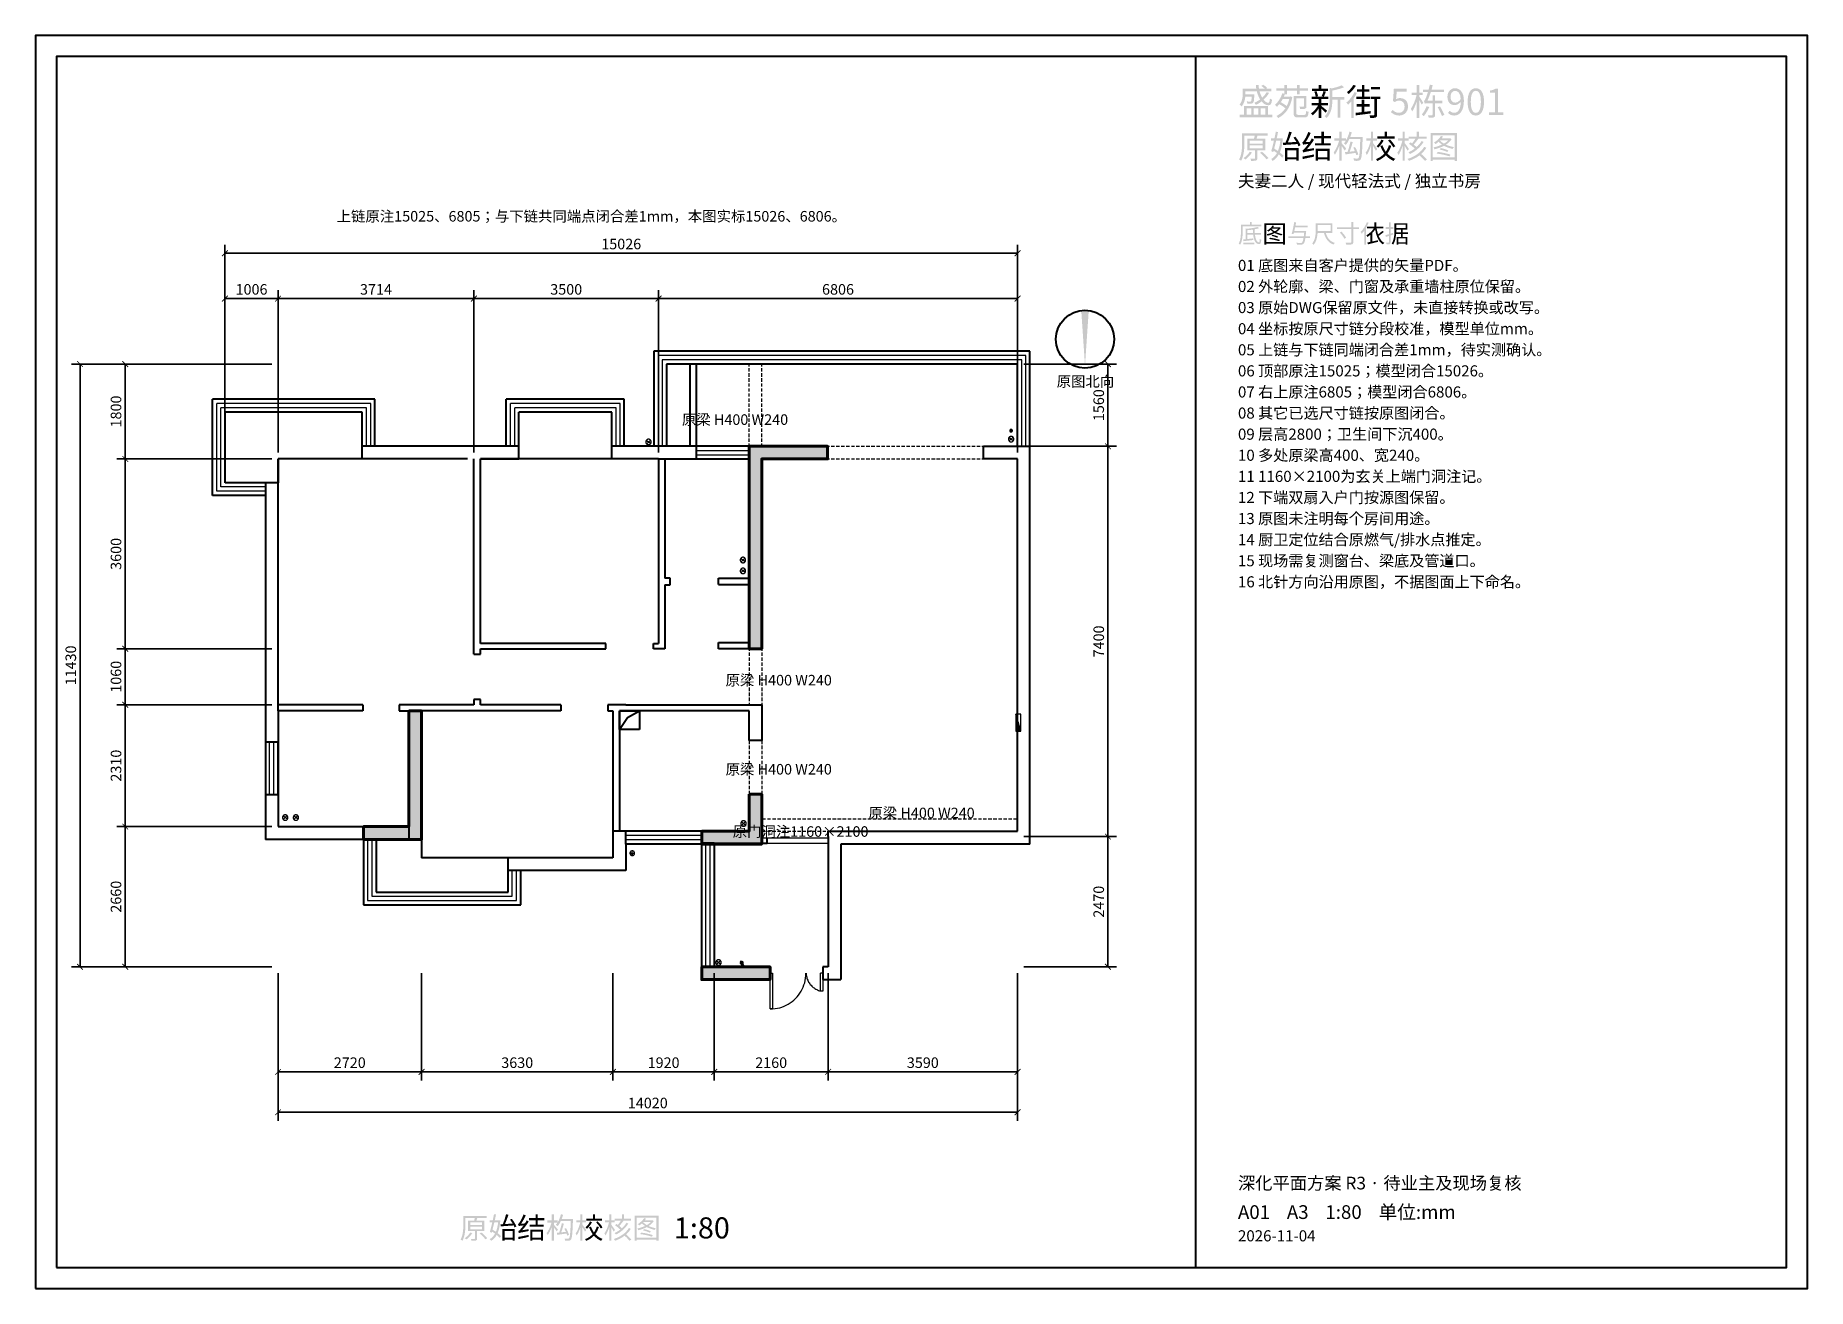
# Paper-space layout 'A01' of a CAD drawing. Header units: millimetres. Extents: x 0 to 420, y 0 to 297.
# The model-space entities are those that its viewports show. They can reach past a viewport. Long polylines and large blocks are cut down to what shows.
import ezdxf

# ---------------------------------------------------------------- set-up
doc = ezdxf.new("R2010")
doc.units = ezdxf.units.MM
doc.header["$LTSCALE"] = 100
doc.linetypes.add('DASHED', pattern=[1.524, 1.27, -0.254])
for name, color, linetype, lineweight in [('A-DIMS', 7, 'Continuous', 13), ('A-EX-BEAM', 8, 'Continuous', 13), ('A-EX-DOOR', 3, 'Continuous', 18), ('A-EX-OPENING', 8, 'DASHED', 13), ('A-EX-REFERENCE', 8, 'Continuous', 13), ('A-EX-SERVICE', 6, 'Continuous', 13), ('A-EX-STRUCT', 7, 'Continuous', 50), ('A-EX-WALL', 7, 'Continuous', 35), ('A-EX-WINDOW', 4, 'Continuous', 18), ('A-NOTE', 7, 'Continuous', 18), ('A-SHEET', 7, 'Continuous', 35), ('A-TEXT', 7, 'Continuous', 18)]:
    doc.layers.add(name, color=color, linetype=linetype, lineweight=lineweight)

# ---------------------------------------------------------------- blocks, each defined once
blk = doc.blocks.new('SOURCE_ORIGINAL')
at = {"layer": 'A-EX-STRUCT'}
for points in [[(8931, 9870), (10419, 9870), (10419, 9630), (9172, 9630), (9172, 6030), (8931, 6030)], [(2479, 4851), (2720, 4851), (2720, 2416), (1622, 2416), (1622, 2660), (2479, 2660)], [(8931, 3272), (9172, 3272), (9172, 2329), (8034, 2329), (8034, 2571), (8931, 2571)], [(8034, 0), (9329, 0), (9329, -241), (8034, -241)]]:
    blk.add_hatch(color=256, dxfattribs=at).paths.add_polyline_path(points)
at = {"layer": 'A-EX-BEAM'}
for p, q in [((8931, 11380), (8931, 11430)), ((9172, 11380), (9172, 11430)), ((8931, 11285), (8931, 11350)), ((8931, 11189), (8931, 11254)), ((8931, 11094), (8931, 11159)), ((9172, 11285), (9172, 11350)), ((9172, 11189), (9172, 11254)), ((9172, 11094), (9172, 11159)), ((8931, 11002), (8931, 11063)), ((8931, 10906), (8931, 10967)), ((8931, 10811), (8931, 10872)), ((8931, 10715), (8931, 10776)), ((9172, 11002), (9172, 11063)), ((9172, 10906), (9172, 10967)), ((9172, 10811), (9172, 10872)), ((9172, 10715), (9172, 10776)), ((8931, 10619), (8931, 10681)), ((8931, 10524), (8931, 10589)), ((8931, 10428), (8931, 10493)), ((9172, 10619), (9172, 10681)), ((9172, 10524), (9172, 10589)), ((9172, 10428), (9172, 10493)), ((8931, 10333), (8931, 10398)), ((8931, 10237), (8931, 10302)), ((8931, 10141), (8931, 10206)), ((8931, 10046), (8931, 10111)), ((9172, 10333), (9172, 10398)), ((9172, 10237), (9172, 10302)), ((9172, 10141), (9172, 10206)), ((9172, 10046), (9172, 10111)), ((8931, 9954), (8931, 10015)), ((8931, 9870), (8931, 9920)), ((9172, 9954), (9172, 10015)), ((9172, 9870), (9172, 9920)), ((10419, 9870), (10457, 9870)), ((10487, 9870), (10552, 9870)), ((10583, 9870), (10644, 9870)), ((10679, 9870), (10740, 9870)), ((10774, 9870), (10835, 9870)), ((10870, 9870), (10931, 9870)), ((10961, 9870), (11026, 9870)), ((11057, 9870), (11122, 9870)), ((11153, 9870), (11218, 9870)), ((11248, 9870), (11313, 9870)), ((11344, 9870), (11409, 9870)), ((11439, 9870), (11504, 9870)), ((11535, 9870), (11600, 9870)), ((11630, 9870), (11692, 9870)), ((11726, 9870), (11787, 9870)), ((11822, 9870), (11883, 9870)), ((11917, 9870), (11978, 9870)), ((12009, 9870), (12074, 9870)), ((12105, 9870), (12170, 9870)), ((12200, 9870), (12265, 9870)), ((12296, 9870), (12361, 9870)), ((12391, 9870), (12456, 9870)), ((12487, 9870), (12552, 9870)), ((12582, 9870), (12644, 9870)), ((12678, 9870), (12739, 9870)), ((12774, 9870), (12835, 9870)), ((12869, 9870), (12930, 9870)), ((12961, 9870), (13026, 9870)), ((13057, 9870), (13122, 9870)), ((13152, 9870), (13217, 9870)), ((13248, 9870), (13313, 9870)), ((13343, 9870), (13378, 9870)), ((10419, 9630), (10457, 9630)), ((10487, 9630), (10552, 9630)), ((10583, 9630), (10644, 9630)), ((10679, 9630), (10740, 9630)), ((10774, 9630), (10835, 9630)), ((10870, 9630), (10931, 9630)), ((10961, 9630), (11026, 9630)), ((11057, 9630), (11122, 9630)), ((11153, 9630), (11218, 9630)), ((11248, 9630), (11313, 9630)), ((11344, 9630), (11409, 9630)), ((11439, 9630), (11504, 9630)), ((11535, 9630), (11600, 9630)), ((11630, 9630), (11692, 9630)), ((11726, 9630), (11787, 9630)), ((11822, 9630), (11883, 9630)), ((11917, 9630), (11978, 9630)), ((12009, 9630), (12074, 9630)), ((12105, 9630), (12170, 9630)), ((12200, 9630), (12265, 9630)), ((12296, 9630), (12361, 9630)), ((12391, 9630), (12456, 9630)), ((12487, 9630), (12552, 9630)), ((12582, 9630), (12644, 9630)), ((12678, 9630), (12739, 9630)), ((12774, 9630), (12835, 9630)), ((12869, 9630), (12930, 9630)), ((12961, 9630), (13026, 9630)), ((13057, 9630), (13122, 9630)), ((13152, 9630), (13217, 9630)), ((13248, 9630), (13313, 9630)), ((13343, 9630), (13378, 9630)), ((8931, 6030), (8931, 5992)), ((8931, 5961), (8931, 5900)), ((8931, 5865), (8931, 5804)), ((8931, 5770), (8931, 5709)), ((9172, 6030), (9172, 5992)), ((9172, 5961), (9172, 5900)), ((9172, 5865), (9172, 5804)), ((9172, 5770), (9172, 5709)), ((8931, 5674), (8931, 5613)), ((8931, 5578), (8931, 5517)), ((8931, 5487), (8931, 5422)), ((8931, 5391), (8931, 5326)), ((9172, 5674), (9172, 5613)), ((9172, 5578), (9172, 5517)), ((9172, 5487), (9172, 5422)), ((9172, 5391), (9172, 5326)), ((8931, 5295), (8931, 5230)), ((8931, 5200), (8931, 5135)), ((8931, 5104), (8931, 5039)), ((9172, 5295), (9172, 5230)), ((9172, 5200), (9172, 5135)), ((9172, 5104), (9172, 5039)), ((8931, 5008), (8931, 4970)), ((9172, 5008), (9172, 4970)), ((13986, 4794), (13986, 4473)), ((14085, 4794), (13986, 4794)), ((14085, 4469), (13986, 4794)), ((13986, 4790), (13989, 4790)), ((13986, 4771), (13997, 4763)), ((13986, 4756), (14005, 4737)), ((13986, 4737), (14012, 4710)), ((13986, 4718), (14020, 4683)), ((13997, 4794), (13997, 4794)), ((14085, 4469), (14085, 4794)), ((14085, 4794), (14085, 4794)), ((13986, 4698), (14028, 4656)), ((13986, 4679), (14039, 4630)), ((13986, 4660), (14047, 4603)), ((13986, 4645), (14054, 4576)), ((13986, 4626), (14062, 4549)), ((13986, 4607), (14070, 4523)), ((13986, 4588), (14077, 4496)), ((13986, 4568), (14085, 4469)), ((13986, 4549), (14066, 4469)), ((13986, 4530), (14047, 4469)), ((13986, 4515), (14028, 4469)), ((13986, 4496), (14012, 4469)), ((13986, 4477), (13993, 4469)), ((13986, 4469), (14085, 4469)), ((13997, 4473), (13997, 4473)), ((14066, 4473), (14066, 4473)), ((8931, 4289), (8931, 4224)), ((8931, 4194), (8931, 4129)), ((8931, 4098), (8931, 4033)), ((9172, 4289), (9172, 4224)), ((9172, 4194), (9172, 4129)), ((9172, 4098), (9172, 4033)), ((8931, 4002), (8931, 3941)), ((8931, 3907), (8931, 3846)), ((8931, 3811), (8931, 3750)), ((8931, 3716), (8931, 3654)), ((9172, 4002), (9172, 3941)), ((9172, 3907), (9172, 3846)), ((9172, 3811), (9172, 3750)), ((9172, 3716), (9172, 3654)), ((8931, 3624), (8931, 3559)), ((8931, 3528), (8931, 3463)), ((8931, 3433), (8931, 3368)), ((9172, 3624), (9172, 3559)), ((9172, 3528), (9172, 3463)), ((9172, 3433), (9172, 3368)), ((8931, 3337), (8931, 3272)), ((9172, 3337), (9172, 3272)), ((9172, 2809), (9245, 2809)), ((9279, 2809), (9340, 2809)), ((9375, 2809), (9436, 2809)), ((9467, 2809), (9532, 2809)), ((9562, 2809), (9627, 2809)), ((9658, 2809), (9723, 2809)), ((9753, 2809), (9818, 2809)), ((9849, 2809), (9914, 2809)), ((9944, 2809), (10009, 2809)), ((10040, 2809), (10101, 2809)), ((10136, 2809), (10197, 2809)), ((10231, 2809), (10292, 2809)), ((10327, 2809), (10388, 2809)), ((10419, 2809), (10484, 2809)), ((10514, 2809), (10579, 2809)), ((10610, 2809), (10675, 2809)), ((10705, 2809), (10770, 2809)), ((10801, 2809), (10866, 2809)), ((10896, 2809), (10961, 2809)), ((10992, 2809), (11053, 2809)), ((11088, 2809), (11149, 2809)), ((11183, 2809), (11244, 2809)), ((11279, 2809), (11340, 2809)), ((11374, 2809), (11436, 2809)), ((11466, 2809), (11531, 2809)), ((11562, 2809), (11627, 2809)), ((11657, 2809), (11722, 2809)), ((11753, 2809), (11818, 2809)), ((11848, 2809), (11913, 2809)), ((11944, 2809), (12009, 2809)), ((12040, 2809), (12101, 2809)), ((12135, 2809), (12196, 2809)), ((12231, 2809), (12292, 2809)), ((12326, 2809), (12387, 2809)), ((12418, 2809), (12483, 2809)), ((12514, 2809), (12579, 2809)), ((12609, 2809), (12674, 2809)), ((12705, 2809), (12770, 2809)), ((12800, 2809), (12865, 2809)), ((12896, 2809), (12961, 2809)), ((12992, 2809), (13053, 2809)), ((13087, 2809), (13148, 2809)), ((13183, 2809), (13244, 2809)), ((13278, 2809), (13339, 2809)), ((13370, 2809), (13435, 2809)), ((13466, 2809), (13531, 2809)), ((13561, 2809), (13626, 2809)), ((13657, 2809), (13722, 2809)), ((13752, 2809), (13817, 2809)), ((13848, 2809), (13913, 2809)), ((13944, 2809), (14020, 2809)), ((9172, 2571), (9245, 2571)), ((9279, 2571), (9340, 2571)), ((9375, 2571), (9436, 2571)), ((9467, 2571), (9532, 2571)), ((9562, 2571), (9627, 2571)), ((9658, 2571), (9723, 2571)), ((9753, 2571), (9818, 2571)), ((9849, 2571), (9914, 2571)), ((9944, 2571), (10009, 2571)), ((10040, 2571), (10101, 2571)), ((10136, 2571), (10197, 2571)), ((10231, 2571), (10292, 2571)), ((10327, 2571), (10388, 2571)), ((10419, 2571), (10484, 2571)), ((10514, 2571), (10579, 2571)), ((10610, 2571), (10675, 2571)), ((10705, 2571), (10770, 2571)), ((10801, 2571), (10866, 2571)), ((10896, 2571), (10961, 2571)), ((10992, 2571), (11053, 2571)), ((11088, 2571), (11149, 2571)), ((11183, 2571), (11244, 2571)), ((11279, 2571), (11340, 2571)), ((11374, 2571), (11436, 2571)), ((11466, 2571), (11531, 2571)), ((11562, 2571), (11627, 2571)), ((11657, 2571), (11722, 2571)), ((11753, 2571), (11818, 2571)), ((11848, 2571), (11913, 2571)), ((11944, 2571), (12009, 2571)), ((12040, 2571), (12101, 2571)), ((12135, 2571), (12196, 2571)), ((12231, 2571), (12292, 2571)), ((12326, 2571), (12387, 2571)), ((12418, 2571), (12483, 2571)), ((12514, 2571), (12579, 2571)), ((12609, 2571), (12674, 2571)), ((12705, 2571), (12770, 2571)), ((12800, 2571), (12865, 2571)), ((12896, 2571), (12961, 2571)), ((12992, 2571), (13053, 2571)), ((13087, 2571), (13148, 2571)), ((13183, 2571), (13244, 2571)), ((13278, 2571), (13339, 2571)), ((13370, 2571), (13435, 2571)), ((13466, 2571), (13531, 2571)), ((13561, 2571), (13626, 2571)), ((13657, 2571), (13722, 2571)), ((13752, 2571), (13817, 2571)), ((13848, 2571), (13913, 2571)), ((13944, 2571), (14020, 2571))]:
    blk.add_line(p, q, dxfattribs=at)
at = {"layer": 'A-EX-DOOR'}
for p, q in [((10285, -459), (10285, -122)), ((10331, -122), (10285, -122)), ((10331, -122), (10331, -459)), ((10331, -459), (10285, -459))]:
    blk.add_line(p, q, dxfattribs=at)
blk.add_lwpolyline([(9329, -122), (9375, -122), (9375, -799), (9329, -799)], close=True, dxfattribs=at)
for points in [[(9331, -799), (9377, -798), (9423, -793), (9468, -785), (9511, -775), (9554, -762), (9595, -746), (9635, -727), (9673, -706), (9710, -683), (9746, -658), (9779, -630), (9811, -600), (9840, -569), (9868, -535), (9894, -500), (9917, -463), (9938, -425), (9956, -385), (9972, -343), (9985, -301), (9996, -257), (10003, -213), (10008, -167), (10009, -120)], [(10013, -118), (10014, -138), (10016, -158), (10019, -178), (10024, -197), (10029, -216), (10035, -235), (10042, -253), (10050, -271), (10060, -288), (10070, -304), (10080, -320), (10092, -335), (10105, -350), (10118, -364), (10132, -377), (10147, -390), (10162, -401), (10179, -412), (10195, -422), (10213, -431), (10231, -439), (10250, -446), (10269, -453), (10288, -458)]]:
    blk.add_lwpolyline(points, dxfattribs=at)
at = {"layer": 'A-EX-OPENING'}
for p, q in [((9172, 2447), (10430, 2447)), ((9272, 2348), (10430, 2348))]:
    blk.add_line(p, q, dxfattribs=at)
at = {"layer": 'A-EX-SERVICE'}
for p, q in [((8931, 11380), (8931, 11430)), ((9172, 11380), (9172, 11430)), ((8931, 11285), (8931, 11350)), ((8931, 11189), (8931, 11254)), ((8931, 11094), (8931, 11159)), ((9172, 11285), (9172, 11350)), ((9172, 11189), (9172, 11254)), ((9172, 11094), (9172, 11159)), ((8931, 11002), (8931, 11063)), ((8931, 10906), (8931, 10967)), ((8931, 10811), (8931, 10872)), ((8931, 10715), (8931, 10776)), ((9172, 11002), (9172, 11063)), ((9172, 10906), (9172, 10967)), ((9172, 10811), (9172, 10872)), ((9172, 10715), (9172, 10776)), ((8931, 10619), (8931, 10681)), ((8931, 10524), (8931, 10589)), ((8931, 10428), (8931, 10493)), ((9172, 10619), (9172, 10681)), ((9172, 10524), (9172, 10589)), ((9172, 10428), (9172, 10493)), ((8931, 10333), (8931, 10398)), ((8931, 10237), (8931, 10302)), ((8931, 10141), (8931, 10206)), ((8931, 10046), (8931, 10111)), ((9172, 10333), (9172, 10398)), ((9172, 10237), (9172, 10302)), ((9172, 10141), (9172, 10206)), ((9172, 10046), (9172, 10111)), ((13875, 10145), (13917, 10180)), ((13921, 10149), (13875, 10176)), ((7064, 9920), (6980, 9981)), ((6984, 9912), (7060, 9989)), ((8931, 9954), (8931, 10015)), ((8931, 9870), (8931, 9920)), ((9172, 9954), (9172, 10015)), ((9172, 9870), (9172, 9920)), ((10419, 9870), (10457, 9870)), ((10487, 9870), (10552, 9870)), ((10583, 9870), (10644, 9870)), ((10679, 9870), (10740, 9870)), ((10774, 9870), (10835, 9870)), ((10870, 9870), (10931, 9870)), ((10961, 9870), (11026, 9870)), ((11057, 9870), (11122, 9870)), ((11153, 9870), (11218, 9870)), ((11248, 9870), (11313, 9870)), ((11344, 9870), (11409, 9870)), ((11439, 9870), (11504, 9870)), ((11535, 9870), (11600, 9870)), ((11630, 9870), (11692, 9870)), ((11726, 9870), (11787, 9870)), ((11822, 9870), (11883, 9870)), ((11917, 9870), (11978, 9870)), ((12009, 9870), (12074, 9870)), ((12105, 9870), (12170, 9870)), ((12200, 9870), (12265, 9870)), ((12296, 9870), (12361, 9870)), ((12391, 9870), (12456, 9870)), ((12487, 9870), (12552, 9870)), ((12582, 9870), (12644, 9870)), ((12678, 9870), (12739, 9870)), ((12774, 9870), (12835, 9870)), ((12869, 9870), (12930, 9870)), ((12961, 9870), (13026, 9870)), ((13057, 9870), (13122, 9870)), ((13152, 9870), (13217, 9870)), ((13248, 9870), (13313, 9870)), ((13343, 9870), (13378, 9870)), ((13940, 9973), (13856, 10034)), ((13859, 9966), (13936, 10042)), ((10419, 9630), (10457, 9630)), ((10487, 9630), (10552, 9630)), ((10583, 9630), (10644, 9630)), ((10679, 9630), (10740, 9630)), ((10774, 9630), (10835, 9630)), ((10870, 9630), (10931, 9630)), ((10961, 9630), (11026, 9630)), ((11057, 9630), (11122, 9630)), ((11153, 9630), (11218, 9630)), ((11248, 9630), (11313, 9630)), ((11344, 9630), (11409, 9630)), ((11439, 9630), (11504, 9630)), ((11535, 9630), (11600, 9630)), ((11630, 9630), (11692, 9630)), ((11726, 9630), (11787, 9630)), ((11822, 9630), (11883, 9630)), ((11917, 9630), (11978, 9630)), ((12009, 9630), (12074, 9630)), ((12105, 9630), (12170, 9630)), ((12200, 9630), (12265, 9630)), ((12296, 9630), (12361, 9630)), ((12391, 9630), (12456, 9630)), ((12487, 9630), (12552, 9630)), ((12582, 9630), (12644, 9630)), ((12678, 9630), (12739, 9630)), ((12774, 9630), (12835, 9630)), ((12869, 9630), (12930, 9630)), ((12961, 9630), (13026, 9630)), ((13057, 9630), (13122, 9630)), ((13152, 9630), (13217, 9630)), ((13248, 9630), (13313, 9630)), ((13343, 9630), (13378, 9630)), ((8855, 7681), (8771, 7742)), ((8775, 7673), (8851, 7750)), ((8855, 7475), (8771, 7540)), ((8775, 7471), (8851, 7543)), ((8931, 6030), (8931, 5992)), ((8931, 5961), (8931, 5900)), ((8931, 5865), (8931, 5804)), ((8931, 5770), (8931, 5709)), ((9172, 6030), (9172, 5992)), ((9172, 5961), (9172, 5900)), ((9172, 5865), (9172, 5804)), ((9172, 5770), (9172, 5709)), ((8931, 5674), (8931, 5613)), ((8931, 5578), (8931, 5517)), ((8931, 5487), (8931, 5422)), ((8931, 5391), (8931, 5326)), ((9172, 5674), (9172, 5613)), ((9172, 5578), (9172, 5517)), ((9172, 5487), (9172, 5422)), ((9172, 5391), (9172, 5326)), ((8931, 5295), (8931, 5230)), ((8931, 5200), (8931, 5135)), ((8931, 5104), (8931, 5039)), ((9172, 5295), (9172, 5230)), ((9172, 5200), (9172, 5135)), ((9172, 5104), (9172, 5039)), ((8931, 5008), (8931, 4970)), ((9172, 5008), (9172, 4970)), ((13986, 4794), (13986, 4473)), ((14085, 4794), (13986, 4794)), ((14085, 4469), (13986, 4794)), ((13986, 4790), (13989, 4790)), ((13986, 4771), (13997, 4763)), ((13986, 4756), (14005, 4737)), ((13986, 4737), (14012, 4710)), ((13986, 4718), (14020, 4683)), ((13997, 4794), (13997, 4794)), ((14085, 4469), (14085, 4794)), ((14085, 4794), (14085, 4794)), ((13986, 4698), (14028, 4656)), ((13986, 4679), (14039, 4630)), ((13986, 4660), (14047, 4603)), ((13986, 4645), (14054, 4576)), ((13986, 4626), (14062, 4549)), ((13986, 4607), (14070, 4523)), ((13986, 4588), (14077, 4496)), ((13986, 4568), (14085, 4469)), ((13986, 4549), (14066, 4469)), ((13986, 4530), (14047, 4469)), ((13986, 4515), (14028, 4469)), ((13986, 4496), (14012, 4469)), ((13986, 4477), (13993, 4469)), ((13986, 4469), (14085, 4469)), ((13997, 4473), (13997, 4473)), ((14066, 4473), (14066, 4473)), ((8931, 4289), (8931, 4224)), ((8931, 4194), (8931, 4129)), ((8931, 4098), (8931, 4033)), ((9172, 4289), (9172, 4224)), ((9172, 4194), (9172, 4129)), ((9172, 4098), (9172, 4033)), ((8931, 4002), (8931, 3941)), ((8931, 3907), (8931, 3846)), ((8931, 3811), (8931, 3750)), ((8931, 3716), (8931, 3654)), ((9172, 4002), (9172, 3941)), ((9172, 3907), (9172, 3846)), ((9172, 3811), (9172, 3750)), ((9172, 3716), (9172, 3654)), ((8931, 3624), (8931, 3559)), ((8931, 3528), (8931, 3463)), ((8931, 3433), (8931, 3368)), ((9172, 3624), (9172, 3559)), ((9172, 3528), (9172, 3463)), ((9172, 3433), (9172, 3368)), ((8931, 3337), (8931, 3272)), ((9172, 3337), (9172, 3272)), ((176, 2798), (92, 2863)), ((96, 2794), (172, 2867)), ((379, 2798), (295, 2863)), ((298, 2794), (375, 2867)), ((8866, 2687), (8778, 2748)), ((8786, 2679), (8859, 2752)), ((9172, 2809), (9245, 2809)), ((9279, 2809), (9340, 2809)), ((9375, 2809), (9436, 2809)), ((9467, 2809), (9532, 2809)), ((9562, 2809), (9627, 2809)), ((9658, 2809), (9723, 2809)), ((9753, 2809), (9818, 2809)), ((9849, 2809), (9914, 2809)), ((9944, 2809), (10009, 2809)), ((10040, 2809), (10101, 2809)), ((10136, 2809), (10197, 2809)), ((10231, 2809), (10292, 2809)), ((10327, 2809), (10388, 2809)), ((10419, 2809), (10484, 2809)), ((10514, 2809), (10579, 2809)), ((10610, 2809), (10675, 2809)), ((10705, 2809), (10770, 2809)), ((10801, 2809), (10866, 2809)), ((10896, 2809), (10961, 2809)), ((10992, 2809), (11053, 2809)), ((11088, 2809), (11149, 2809)), ((11183, 2809), (11244, 2809)), ((11279, 2809), (11340, 2809)), ((11374, 2809), (11436, 2809)), ((11466, 2809), (11531, 2809)), ((11562, 2809), (11627, 2809)), ((11657, 2809), (11722, 2809)), ((11753, 2809), (11818, 2809)), ((11848, 2809), (11913, 2809)), ((11944, 2809), (12009, 2809)), ((12040, 2809), (12101, 2809)), ((12135, 2809), (12196, 2809)), ((12231, 2809), (12292, 2809)), ((12326, 2809), (12387, 2809)), ((12418, 2809), (12483, 2809)), ((12514, 2809), (12579, 2809)), ((12609, 2809), (12674, 2809)), ((12705, 2809), (12770, 2809)), ((12800, 2809), (12865, 2809)), ((12896, 2809), (12961, 2809)), ((12992, 2809), (13053, 2809)), ((13087, 2809), (13148, 2809)), ((13183, 2809), (13244, 2809)), ((13278, 2809), (13339, 2809)), ((13370, 2809), (13435, 2809)), ((13466, 2809), (13531, 2809)), ((13561, 2809), (13626, 2809)), ((13657, 2809), (13722, 2809)), ((13752, 2809), (13817, 2809)), ((13848, 2809), (13913, 2809)), ((13944, 2809), (14020, 2809)), ((9172, 2571), (9245, 2571)), ((9279, 2571), (9340, 2571)), ((9375, 2571), (9436, 2571)), ((9467, 2571), (9532, 2571)), ((9562, 2571), (9627, 2571)), ((9658, 2571), (9723, 2571)), ((9753, 2571), (9818, 2571)), ((9849, 2571), (9914, 2571)), ((9944, 2571), (10009, 2571)), ((10040, 2571), (10101, 2571)), ((10136, 2571), (10197, 2571)), ((10231, 2571), (10292, 2571)), ((10327, 2571), (10388, 2571)), ((10419, 2571), (10484, 2571)), ((10514, 2571), (10579, 2571)), ((10610, 2571), (10675, 2571)), ((10705, 2571), (10770, 2571)), ((10801, 2571), (10866, 2571)), ((10896, 2571), (10961, 2571)), ((10992, 2571), (11053, 2571)), ((11088, 2571), (11149, 2571)), ((11183, 2571), (11244, 2571)), ((11279, 2571), (11340, 2571)), ((11374, 2571), (11436, 2571)), ((11466, 2571), (11531, 2571)), ((11562, 2571), (11627, 2571)), ((11657, 2571), (11722, 2571)), ((11753, 2571), (11818, 2571)), ((11848, 2571), (11913, 2571)), ((11944, 2571), (12009, 2571)), ((12040, 2571), (12101, 2571)), ((12135, 2571), (12196, 2571)), ((12231, 2571), (12292, 2571)), ((12326, 2571), (12387, 2571)), ((12418, 2571), (12483, 2571)), ((12514, 2571), (12579, 2571)), ((12609, 2571), (12674, 2571)), ((12705, 2571), (12770, 2571)), ((12800, 2571), (12865, 2571)), ((12896, 2571), (12961, 2571)), ((12992, 2571), (13053, 2571)), ((13087, 2571), (13148, 2571)), ((13183, 2571), (13244, 2571)), ((13278, 2571), (13339, 2571)), ((13370, 2571), (13435, 2571)), ((13466, 2571), (13531, 2571)), ((13561, 2571), (13626, 2571)), ((13657, 2571), (13722, 2571)), ((13752, 2571), (13817, 2571)), ((13848, 2571), (13913, 2571)), ((13944, 2571), (14020, 2571)), ((6669, 2153), (6684, 2153)), ((6684, 2153), (6688, 2153)), ((6692, 2153), (6707, 2153)), ((6711, 2130), (6707, 2126)), ((6707, 2126), (6711, 2122)), ((6711, 2153), (6719, 2153)), ((6715, 2134), (6711, 2130)), ((6711, 2122), (6715, 2118)), ((6715, 2187), (6715, 2202)), ((6715, 2179), (6715, 2183)), ((6715, 2164), (6715, 2176)), ((6715, 2149), (6715, 2156)), ((6715, 2130), (6715, 2145)), ((6719, 2130), (6715, 2134)), ((6715, 2107), (6715, 2122)), ((6715, 2118), (6719, 2122)), ((6722, 2126), (6719, 2130)), ((6719, 2122), (6722, 2126)), ((6722, 2153), (6738, 2153)), ((6742, 2153), (6746, 2153)), ((6749, 2153), (6765, 2153)), ((8392, 50), (8308, 111)), ((8312, 42), (8389, 119)), ((8759, 115), (8828, 23)), ((8767, 73), (8771, 76)), ((8821, 73), (8767, 73)), ((8821, 73), (8767, 73)), ((8767, 73), (8821, 65)), ((8767, 73), (8821, 65)), ((8771, 65), (8767, 73)), ((8771, 80), (8775, 84)), ((8821, 80), (8771, 80)), ((8821, 80), (8771, 80)), ((8771, 80), (8821, 76)), ((8771, 80), (8821, 76)), ((8771, 76), (8771, 80)), ((8821, 76), (8771, 76)), ((8821, 76), (8771, 76)), ((8771, 76), (8821, 73)), ((8771, 76), (8821, 73)), ((8821, 65), (8771, 65)), ((8821, 65), (8771, 65)), ((8771, 65), (8821, 61)), ((8771, 65), (8821, 61)), ((8771, 61), (8771, 65)), ((8821, 61), (8771, 61)), ((8821, 61), (8771, 61)), ((8771, 61), (8817, 57)), ((8771, 61), (8817, 57)), ((8775, 57), (8771, 61)), ((8775, 88), (8778, 92)), ((8817, 88), (8775, 88)), ((8817, 88), (8775, 88)), ((8775, 88), (8817, 84)), ((8775, 88), (8817, 84)), ((8775, 84), (8775, 88)), ((8817, 84), (8775, 84)), ((8817, 84), (8775, 84)), ((8775, 84), (8821, 80)), ((8775, 84), (8821, 80)), ((8817, 57), (8775, 57)), ((8817, 57), (8775, 57)), ((8775, 57), (8817, 54)), ((8775, 57), (8817, 54)), ((8775, 54), (8775, 57)), ((8817, 54), (8775, 54)), ((8817, 54), (8775, 54)), ((8775, 54), (8813, 50)), ((8775, 54), (8813, 50)), ((8778, 50), (8775, 54)), ((8778, 92), (8782, 96)), ((8813, 92), (8778, 92)), ((8813, 92), (8778, 92)), ((8778, 92), (8817, 88)), ((8778, 92), (8817, 88)), ((8813, 50), (8778, 50)), ((8813, 50), (8778, 50)), ((8778, 50), (8805, 46)), ((8778, 50), (8805, 46)), ((8782, 46), (8778, 50)), ((8805, 96), (8782, 96)), ((8782, 96), (8786, 96)), ((8805, 96), (8782, 96)), ((8782, 96), (8813, 92)), ((8782, 96), (8813, 92)), ((8805, 46), (8782, 46)), ((8805, 46), (8782, 46)), ((8782, 46), (8801, 46)), ((8782, 46), (8801, 46)), ((8786, 46), (8782, 46)), ((8801, 96), (8786, 96)), ((8786, 96), (8794, 96)), ((8801, 96), (8786, 96)), ((8786, 96), (8805, 96)), ((8786, 96), (8805, 96)), ((8801, 46), (8786, 46)), ((8801, 46), (8786, 46)), ((8786, 46), (8798, 46)), ((8786, 46), (8798, 46)), ((8794, 46), (8786, 46)), ((8798, 96), (8794, 96)), ((8794, 96), (8801, 96)), ((8794, 96), (8801, 96)), ((8798, 46), (8794, 46)), ((8801, 96), (8798, 96)), ((8798, 46), (8801, 46)), ((8805, 96), (8801, 96)), ((8801, 46), (8805, 46)), ((8813, 92), (8805, 96)), ((8805, 46), (8813, 50)), ((8817, 88), (8813, 92)), ((8813, 50), (8817, 54)), ((8817, 84), (8817, 88)), ((8821, 80), (8817, 84)), ((8817, 57), (8821, 61)), ((8817, 54), (8817, 57)), ((8821, 76), (8821, 80)), ((8821, 73), (8821, 76)), ((8821, 65), (8821, 73)), ((8821, 61), (8821, 65))]:
    blk.add_line(p, q, dxfattribs=at)
for points in [[(13900, 10191), (13898, 10191), (13896, 10191), (13895, 10191), (13893, 10190), (13891, 10190), (13890, 10189), (13888, 10189), (13887, 10188), (13886, 10187), (13884, 10186), (13883, 10185), (13882, 10184), (13881, 10183), (13880, 10182), (13879, 10180), (13878, 10179), (13877, 10177), (13877, 10176), (13876, 10174), (13876, 10173), (13875, 10171), (13875, 10170), (13875, 10168), (13875, 10166)], [(13875, 10166), (13875, 10165), (13875, 10163), (13875, 10161), (13876, 10160), (13876, 10158), (13877, 10157), (13877, 10155), (13878, 10154), (13879, 10152), (13880, 10151), (13881, 10150), (13882, 10149), (13883, 10148), (13884, 10147), (13886, 10146), (13887, 10145), (13888, 10144), (13890, 10143), (13891, 10143), (13893, 10142), (13895, 10142), (13896, 10142), (13898, 10142), (13900, 10141)], [(13924, 10166), (13924, 10168), (13924, 10170), (13924, 10171), (13924, 10173), (13923, 10174), (13922, 10176), (13922, 10177), (13921, 10179), (13920, 10180), (13919, 10182), (13918, 10183), (13917, 10184), (13916, 10185), (13915, 10186), (13913, 10187), (13912, 10188), (13911, 10189), (13909, 10189), (13908, 10190), (13906, 10190), (13905, 10191), (13903, 10191), (13901, 10191), (13900, 10191)], [(13900, 10141), (13901, 10142), (13903, 10142), (13905, 10142), (13906, 10142), (13908, 10143), (13909, 10143), (13911, 10144), (13912, 10145), (13913, 10146), (13915, 10147), (13916, 10148), (13917, 10149), (13918, 10150), (13919, 10151), (13920, 10152), (13921, 10154), (13922, 10155), (13922, 10157), (13923, 10158), (13924, 10160), (13924, 10161), (13924, 10163), (13924, 10165), (13924, 10166)], [(7024, 10004), (7020, 10004), (7017, 10003), (7013, 10003), (7010, 10002), (7007, 10001), (7004, 10000), (7001, 9998), (6998, 9997), (6995, 9995), (6992, 9993), (6990, 9991), (6987, 9989), (6985, 9986), (6983, 9984), (6981, 9981), (6979, 9978), (6978, 9975), (6976, 9972), (6975, 9969), (6974, 9966), (6973, 9963), (6973, 9959), (6972, 9956), (6972, 9952)], [(6972, 9952), (6972, 9949), (6973, 9945), (6973, 9942), (6974, 9938), (6975, 9935), (6976, 9932), (6978, 9929), (6979, 9926), (6981, 9923), (6983, 9921), (6985, 9918), (6987, 9916), (6990, 9913), (6992, 9911), (6995, 9909), (6998, 9908), (7001, 9906), (7004, 9905), (7007, 9903), (7010, 9902), (7013, 9902), (7017, 9901), (7020, 9901), (7024, 9901)], [(7076, 9952), (7076, 9956), (7075, 9959), (7075, 9963), (7074, 9966), (7073, 9969), (7072, 9972), (7070, 9975), (7069, 9978), (7067, 9981), (7065, 9984), (7063, 9986), (7061, 9989), (7058, 9991), (7056, 9993), (7053, 9995), (7050, 9997), (7047, 9998), (7044, 10000), (7041, 10001), (7038, 10002), (7034, 10003), (7031, 10003), (7027, 10004), (7024, 10004)], [(7024, 9901), (7027, 9901), (7031, 9901), (7034, 9902), (7038, 9902), (7041, 9903), (7044, 9905), (7047, 9906), (7050, 9908), (7053, 9909), (7056, 9911), (7058, 9913), (7061, 9916), (7063, 9918), (7065, 9921), (7067, 9923), (7069, 9926), (7070, 9929), (7072, 9932), (7073, 9935), (7074, 9938), (7075, 9942), (7075, 9945), (7076, 9949), (7076, 9952)], [(13900, 10057), (13896, 10057), (13893, 10057), (13889, 10056), (13886, 10056), (13883, 10055), (13879, 10053), (13876, 10052), (13874, 10050), (13871, 10049), (13868, 10047), (13865, 10044), (13863, 10042), (13861, 10040), (13859, 10037), (13857, 10035), (13855, 10032), (13853, 10029), (13852, 10026), (13851, 10023), (13850, 10019), (13849, 10016), (13848, 10013), (13848, 10009), (13848, 10006)], [(13848, 10006), (13848, 10002), (13848, 9999), (13849, 9995), (13850, 9992), (13851, 9989), (13852, 9986), (13853, 9983), (13855, 9980), (13857, 9977), (13859, 9974), (13861, 9972), (13863, 9969), (13865, 9967), (13868, 9965), (13871, 9963), (13874, 9961), (13876, 9960), (13879, 9958), (13883, 9957), (13886, 9956), (13889, 9955), (13893, 9955), (13896, 9954), (13900, 9954)], [(13951, 10006), (13951, 10009), (13951, 10013), (13950, 10016), (13949, 10019), (13948, 10023), (13947, 10026), (13946, 10029), (13944, 10032), (13942, 10035), (13940, 10037), (13938, 10040), (13936, 10042), (13934, 10044), (13931, 10047), (13928, 10049), (13926, 10050), (13923, 10052), (13920, 10053), (13917, 10055), (13913, 10056), (13910, 10056), (13907, 10057), (13903, 10057), (13900, 10057)], [(13900, 9954), (13903, 9954), (13907, 9955), (13910, 9955), (13913, 9956), (13917, 9957), (13920, 9958), (13923, 9960), (13926, 9961), (13928, 9963), (13931, 9965), (13934, 9967), (13936, 9969), (13938, 9972), (13940, 9974), (13942, 9977), (13944, 9980), (13946, 9983), (13947, 9986), (13948, 9989), (13949, 9992), (13950, 9995), (13951, 9999), (13951, 10002), (13951, 10006)], [(8815, 7765), (8811, 7765), (8808, 7765), (8804, 7764), (8801, 7763), (8798, 7762), (8795, 7761), (8792, 7760), (8789, 7758), (8786, 7756), (8783, 7754), (8781, 7752), (8778, 7750), (8776, 7748), (8774, 7745), (8772, 7742), (8770, 7739), (8769, 7737), (8767, 7734), (8766, 7730), (8765, 7727), (8764, 7724), (8764, 7720), (8763, 7717), (8763, 7713)], [(8866, 7713), (8866, 7717), (8866, 7720), (8865, 7724), (8865, 7727), (8864, 7730), (8862, 7734), (8861, 7737), (8859, 7739), (8858, 7742), (8856, 7745), (8854, 7748), (8851, 7750), (8849, 7752), (8846, 7754), (8844, 7756), (8841, 7758), (8838, 7760), (8835, 7761), (8832, 7762), (8828, 7763), (8825, 7764), (8822, 7765), (8818, 7765), (8815, 7765)], [(8763, 7713), (8763, 7710), (8764, 7706), (8764, 7703), (8765, 7700), (8766, 7696), (8767, 7693), (8769, 7690), (8770, 7687), (8772, 7685), (8774, 7682), (8776, 7679), (8778, 7677), (8781, 7675), (8783, 7673), (8786, 7671), (8789, 7669), (8792, 7667), (8795, 7666), (8798, 7665), (8801, 7664), (8804, 7663), (8808, 7662), (8811, 7662), (8815, 7662)], [(8815, 7559), (8811, 7559), (8808, 7558), (8804, 7558), (8801, 7557), (8798, 7556), (8795, 7555), (8792, 7553), (8789, 7552), (8786, 7550), (8783, 7548), (8781, 7546), (8778, 7544), (8776, 7541), (8774, 7539), (8772, 7536), (8770, 7533), (8769, 7530), (8767, 7527), (8766, 7524), (8765, 7521), (8764, 7517), (8764, 7514), (8763, 7511), (8763, 7507)], [(8763, 7507), (8763, 7504), (8764, 7500), (8764, 7497), (8765, 7493), (8766, 7490), (8767, 7487), (8769, 7484), (8770, 7481), (8772, 7478), (8774, 7476), (8776, 7473), (8778, 7471), (8781, 7468), (8783, 7466), (8786, 7464), (8789, 7463), (8792, 7461), (8795, 7460), (8798, 7458), (8801, 7457), (8804, 7457), (8808, 7456), (8811, 7456), (8815, 7455)], [(8815, 7662), (8818, 7662), (8822, 7662), (8825, 7663), (8828, 7664), (8832, 7665), (8835, 7666), (8838, 7667), (8841, 7669), (8844, 7671), (8846, 7673), (8849, 7675), (8851, 7677), (8854, 7679), (8856, 7682), (8858, 7685), (8859, 7687), (8861, 7690), (8862, 7693), (8864, 7696), (8865, 7700), (8865, 7703), (8866, 7706), (8866, 7710), (8866, 7713)], [(8866, 7507), (8866, 7511), (8866, 7514), (8865, 7517), (8865, 7521), (8864, 7524), (8862, 7527), (8861, 7530), (8859, 7533), (8858, 7536), (8856, 7539), (8854, 7541), (8851, 7544), (8849, 7546), (8846, 7548), (8844, 7550), (8841, 7552), (8838, 7553), (8835, 7555), (8832, 7556), (8828, 7557), (8825, 7558), (8822, 7558), (8818, 7559), (8815, 7559)], [(8815, 7455), (8818, 7456), (8822, 7456), (8825, 7457), (8828, 7457), (8832, 7458), (8835, 7460), (8838, 7461), (8841, 7463), (8844, 7464), (8846, 7466), (8849, 7468), (8851, 7471), (8854, 7473), (8856, 7476), (8858, 7478), (8859, 7481), (8861, 7484), (8862, 7487), (8864, 7490), (8865, 7493), (8865, 7497), (8866, 7500), (8866, 7504), (8866, 7507)], [(136, 2882), (132, 2882), (129, 2881), (125, 2881), (122, 2880), (119, 2879), (116, 2878), (113, 2876), (110, 2875), (107, 2873), (104, 2871), (102, 2869), (99, 2867), (97, 2864), (95, 2862), (93, 2859), (91, 2856), (90, 2853), (88, 2850), (87, 2847), (86, 2844), (85, 2841), (85, 2837), (84, 2834), (84, 2830)], [(84, 2830), (84, 2827), (85, 2823), (85, 2820), (86, 2816), (87, 2813), (88, 2810), (90, 2807), (91, 2804), (93, 2801), (95, 2799), (97, 2796), (99, 2794), (102, 2791), (104, 2789), (107, 2787), (110, 2786), (113, 2784), (116, 2783), (119, 2781), (122, 2780), (125, 2780), (129, 2779), (132, 2779), (136, 2779)], [(187, 2830), (187, 2834), (187, 2837), (186, 2841), (186, 2844), (185, 2847), (183, 2850), (182, 2853), (180, 2856), (179, 2859), (177, 2862), (175, 2864), (172, 2867), (170, 2869), (167, 2871), (165, 2873), (162, 2875), (159, 2876), (156, 2878), (153, 2879), (150, 2880), (146, 2881), (143, 2881), (139, 2882), (136, 2882)], [(136, 2779), (139, 2779), (143, 2779), (146, 2780), (150, 2780), (153, 2781), (156, 2783), (159, 2784), (162, 2786), (165, 2787), (167, 2789), (170, 2791), (172, 2794), (175, 2796), (177, 2799), (179, 2801), (180, 2804), (182, 2807), (183, 2810), (185, 2813), (186, 2816), (186, 2820), (187, 2823), (187, 2827), (187, 2830)], [(339, 2882), (335, 2882), (332, 2881), (328, 2881), (325, 2880), (322, 2879), (318, 2878), (315, 2876), (312, 2875), (310, 2873), (307, 2871), (304, 2869), (302, 2867), (300, 2864), (298, 2862), (296, 2859), (294, 2856), (292, 2853), (291, 2850), (290, 2847), (289, 2844), (288, 2841), (287, 2837), (287, 2834), (287, 2830)], [(287, 2830), (287, 2827), (287, 2823), (288, 2820), (289, 2816), (290, 2813), (291, 2810), (292, 2807), (294, 2804), (296, 2801), (298, 2799), (300, 2796), (302, 2794), (304, 2791), (307, 2789), (310, 2787), (312, 2786), (315, 2784), (318, 2783), (322, 2781), (325, 2780), (328, 2780), (332, 2779), (335, 2779), (339, 2779)], [(390, 2830), (390, 2834), (390, 2837), (389, 2841), (388, 2844), (387, 2847), (386, 2850), (385, 2853), (383, 2856), (381, 2859), (379, 2862), (377, 2864), (375, 2867), (373, 2869), (370, 2871), (367, 2873), (365, 2875), (362, 2876), (359, 2878), (356, 2879), (352, 2880), (349, 2881), (346, 2881), (342, 2882), (339, 2882)], [(339, 2779), (342, 2779), (346, 2779), (349, 2780), (352, 2780), (356, 2781), (359, 2783), (362, 2784), (365, 2786), (367, 2787), (370, 2789), (373, 2791), (375, 2794), (377, 2796), (379, 2799), (381, 2801), (383, 2804), (385, 2807), (386, 2810), (387, 2813), (388, 2816), (389, 2820), (390, 2823), (390, 2827), (390, 2830)], [(8826, 2771), (8823, 2771), (8819, 2770), (8816, 2770), (8813, 2769), (8809, 2768), (8806, 2767), (8803, 2765), (8800, 2764), (8797, 2762), (8795, 2760), (8792, 2758), (8790, 2756), (8787, 2753), (8785, 2751), (8783, 2748), (8782, 2745), (8780, 2742), (8779, 2739), (8777, 2736), (8776, 2733), (8776, 2730), (8775, 2726), (8775, 2723), (8775, 2719)], [(8775, 2719), (8775, 2716), (8775, 2712), (8776, 2709), (8776, 2706), (8777, 2702), (8779, 2699), (8780, 2696), (8782, 2693), (8783, 2690), (8785, 2688), (8787, 2685), (8790, 2683), (8792, 2681), (8795, 2678), (8797, 2676), (8800, 2675), (8803, 2673), (8806, 2672), (8809, 2670), (8813, 2669), (8816, 2669), (8819, 2668), (8823, 2668), (8826, 2668)], [(8878, 2719), (8878, 2723), (8877, 2726), (8877, 2730), (8876, 2733), (8875, 2736), (8874, 2739), (8872, 2742), (8871, 2745), (8869, 2748), (8867, 2751), (8865, 2753), (8863, 2756), (8860, 2758), (8858, 2760), (8855, 2762), (8852, 2764), (8849, 2765), (8846, 2767), (8843, 2768), (8840, 2769), (8837, 2770), (8833, 2770), (8830, 2771), (8826, 2771)], [(8826, 2668), (8830, 2668), (8833, 2668), (8837, 2669), (8840, 2669), (8843, 2670), (8846, 2672), (8849, 2673), (8852, 2675), (8855, 2676), (8858, 2678), (8860, 2681), (8863, 2683), (8865, 2685), (8867, 2688), (8869, 2690), (8871, 2693), (8872, 2696), (8874, 2699), (8875, 2702), (8876, 2706), (8877, 2709), (8877, 2712), (8878, 2716), (8878, 2719)], [(6717, 2199), (6714, 2198), (6711, 2198), (6708, 2198), (6705, 2197), (6702, 2196), (6700, 2195), (6697, 2194), (6694, 2193), (6692, 2191), (6690, 2189), (6688, 2188), (6685, 2186), (6684, 2184), (6682, 2181), (6680, 2179), (6679, 2177), (6677, 2174), (6676, 2172), (6675, 2169), (6674, 2166), (6673, 2163), (6673, 2161), (6673, 2158), (6673, 2155)], [(6673, 2155), (6673, 2152), (6673, 2149), (6673, 2146), (6674, 2143), (6675, 2140), (6676, 2137), (6677, 2135), (6679, 2132), (6680, 2130), (6682, 2128), (6684, 2126), (6685, 2123), (6688, 2122), (6690, 2120), (6692, 2118), (6694, 2117), (6697, 2115), (6700, 2114), (6702, 2113), (6705, 2112), (6708, 2111), (6711, 2111), (6714, 2111), (6717, 2111)], [(6761, 2155), (6761, 2158), (6760, 2161), (6760, 2163), (6759, 2166), (6758, 2169), (6757, 2172), (6756, 2174), (6755, 2177), (6753, 2179), (6752, 2181), (6750, 2184), (6748, 2186), (6746, 2188), (6744, 2189), (6741, 2191), (6739, 2193), (6737, 2194), (6734, 2195), (6731, 2196), (6728, 2197), (6726, 2198), (6723, 2198), (6720, 2198), (6717, 2199)], [(6717, 2111), (6720, 2111), (6723, 2111), (6726, 2111), (6728, 2112), (6731, 2113), (6734, 2114), (6737, 2115), (6739, 2117), (6741, 2118), (6744, 2120), (6746, 2122), (6748, 2123), (6750, 2126), (6752, 2128), (6753, 2130), (6755, 2132), (6756, 2135), (6757, 2137), (6758, 2140), (6759, 2143), (6760, 2146), (6760, 2149), (6761, 2152), (6761, 2155)], [(8352, 134), (8349, 134), (8345, 133), (8342, 133), (8338, 132), (8335, 131), (8332, 130), (8329, 128), (8326, 127), (8323, 125), (8321, 123), (8318, 121), (8316, 119), (8313, 116), (8311, 114), (8309, 111), (8308, 108), (8306, 105), (8305, 102), (8303, 99), (8302, 96), (8302, 93), (8301, 89), (8301, 86), (8301, 82)], [(8301, 82), (8301, 79), (8301, 75), (8302, 72), (8302, 68), (8303, 65), (8305, 62), (8306, 59), (8308, 56), (8309, 53), (8311, 51), (8313, 48), (8316, 46), (8318, 43), (8321, 41), (8323, 39), (8326, 38), (8329, 36), (8332, 35), (8335, 33), (8338, 32), (8342, 32), (8345, 31), (8349, 31), (8352, 31)], [(8404, 82), (8404, 86), (8403, 89), (8403, 93), (8402, 96), (8401, 99), (8400, 102), (8398, 105), (8397, 108), (8395, 111), (8393, 114), (8391, 116), (8389, 119), (8386, 121), (8384, 123), (8381, 125), (8378, 127), (8375, 128), (8372, 130), (8369, 131), (8366, 132), (8363, 133), (8359, 133), (8356, 134), (8352, 134)], [(8352, 31), (8356, 31), (8359, 31), (8363, 32), (8366, 32), (8369, 33), (8372, 35), (8375, 36), (8378, 38), (8381, 39), (8384, 41), (8386, 43), (8389, 46), (8391, 48), (8393, 51), (8395, 53), (8397, 56), (8398, 59), (8400, 62), (8401, 65), (8402, 68), (8403, 72), (8403, 75), (8404, 79), (8404, 82)], [(8796, 99), (8794, 99), (8792, 99), (8791, 99), (8789, 99), (8787, 98), (8786, 97), (8785, 97), (8783, 96), (8782, 95), (8780, 94), (8779, 93), (8778, 92), (8777, 91), (8776, 90), (8775, 88), (8774, 87), (8773, 86), (8773, 84), (8772, 83), (8772, 81), (8771, 80), (8771, 78), (8771, 76), (8771, 75)], [(8771, 75), (8771, 73), (8771, 71), (8771, 70), (8772, 68), (8772, 66), (8773, 65), (8773, 63), (8774, 62), (8775, 61), (8776, 59), (8777, 58), (8778, 57), (8779, 56), (8780, 55), (8782, 54), (8783, 53), (8785, 52), (8786, 52), (8787, 51), (8789, 51), (8791, 50), (8792, 50), (8794, 50), (8796, 50)], [(8821, 75), (8820, 76), (8820, 78), (8820, 80), (8820, 81), (8819, 83), (8819, 84), (8818, 86), (8817, 87), (8816, 88), (8815, 90), (8814, 91), (8813, 92), (8812, 93), (8811, 94), (8810, 95), (8808, 96), (8807, 97), (8805, 97), (8804, 98), (8802, 99), (8801, 99), (8799, 99), (8797, 99), (8796, 99)], [(8796, 50), (8797, 50), (8799, 50), (8801, 50), (8802, 51), (8804, 51), (8805, 52), (8807, 52), (8808, 53), (8810, 54), (8811, 55), (8812, 56), (8813, 57), (8814, 58), (8815, 59), (8816, 61), (8817, 62), (8818, 63), (8819, 65), (8819, 66), (8820, 68), (8820, 70), (8820, 71), (8820, 73), (8821, 75)]]:
    blk.add_lwpolyline(points, dxfattribs=at)
at = {"layer": 'A-EX-STRUCT'}
for points in [[(8931, 9870), (10419, 9870), (10419, 9630), (9172, 9630), (9172, 6030), (8931, 6030)], [(2479, 4851), (2720, 4851), (2720, 2416), (1622, 2416), (1622, 2660), (2479, 2660)], [(8931, 3272), (9172, 3272), (9172, 2329), (8034, 2329), (8034, 2571), (8931, 2571)], [(8034, 0), (9329, 0), (9329, -241), (8034, -241)]]:
    blk.add_lwpolyline(points, close=True, dxfattribs=at)
at = {"layer": 'A-EX-WALL'}
for p, q in [((14257, 11671), (7126, 11671)), ((7126, 11671), (7126, 9870)), ((14020, 11430), (7363, 11430)), ((7363, 11430), (7363, 9870)), ((7813, 9870), (7813, 11430)), ((7931, 9870), (7931, 11430)), ((14020, 9870), (14020, 11430)), ((14257, 2329), (14257, 11671)), ((1836, 10761), (-1242, 10761)), ((-1242, 8938), (-1242, 10761)), ((1836, 9870), (1836, 10761)), ((4326, 9870), (4326, 10761)), ((6565, 10761), (4326, 10761)), ((6565, 9870), (6565, 10761)), ((1595, 10520), (-1002, 10520)), ((-1002, 9179), (-1002, 10520)), ((1595, 9870), (1595, 10520)), ((4563, 9630), (4563, 10520)), ((6327, 10520), (4563, 10520)), ((6327, 9630), (6327, 10520)), ((4563, 9870), (1595, 9870)), ((1595, 9630), (1595, 9870)), ((10419, 9870), (6327, 9870)), ((7931, 9630), (7931, 9870)), ((8931, 9630), (8931, 9870)), ((10419, 9630), (10419, 9870)), ((13378, 9630), (13378, 9870)), ((13378, 9870), (14257, 9870)), ((0, 4851), (0, 9630)), ((3595, 9630), (0, 9630)), ((0, 9630), (0, 9179)), ((3595, 9630), (1595, 9630)), ((3714, 5931), (3714, 9630)), ((3836, 6129), (3836, 9630)), ((7214, 9630), (3836, 9630)), ((3836, 9630), (4563, 9630)), ((7214, 9630), (7214, 6129)), ((7214, 9630), (8931, 9630)), ((7332, 9630), (7332, 7371)), ((8931, 9630), (8931, 7371)), ((9172, 9630), (10419, 9630)), ((9172, 9630), (9172, 6030)), ((14020, 9630), (13378, 9630)), ((14020, 2571), (14020, 9630)), ((0, 9179), (-1002, 9179)), ((-240, 9179), (-240, 2416)), ((-240, 8938), (-1242, 8938)), ((7435, 7371), (7332, 7371)), ((7332, 7241), (7332, 6030)), ((7332, 7241), (7435, 7241)), ((7435, 7241), (7435, 7371)), ((8350, 7249), (8350, 7371)), ((8350, 7371), (8931, 7371)), ((8350, 7249), (8931, 7249)), ((8931, 7371), (8931, 7131)), ((8931, 7131), (8931, 6152)), ((6216, 6129), (3836, 6129)), ((6216, 6030), (6216, 6129)), ((7118, 6030), (7118, 6129)), ((7118, 6129), (7214, 6129)), ((8350, 6030), (8350, 6152)), ((8350, 6152), (8931, 6152)), ((8931, 6152), (8931, 6030)), ((3714, 5931), (3836, 5931)), ((3836, 6030), (6216, 6030)), ((3836, 5931), (3836, 6030)), ((7332, 6030), (7118, 6030)), ((9172, 6030), (8350, 6030)), ((3836, 5069), (3714, 5069)), ((3714, 5069), (3714, 4970)), ((3836, 4970), (3836, 5069)), ((1607, 4970), (0, 4970)), ((0, 4851), (0, 2660)), ((1607, 4851), (0, 4851)), ((1607, 4970), (1607, 4851)), ((3714, 4970), (2295, 4970)), ((2295, 4970), (2295, 4871)), ((2295, 4871), (2295, 4851)), ((2295, 4851), (2479, 4851)), ((2479, 4851), (2479, 2416)), ((2479, 4851), (2720, 4851)), ((5359, 4851), (2720, 4851)), ((2720, 4851), (2720, 2069)), ((5359, 4970), (3836, 4970)), ((5359, 4970), (5359, 4851)), ((6350, 4970), (6251, 4970)), ((6251, 4970), (6251, 4851)), ((6251, 4851), (6350, 4851)), ((6592, 4970), (6350, 4970)), ((6350, 4851), (6350, 2069)), ((8931, 4851), (6473, 4851)), ((6473, 4500), (6473, 4851)), ((6473, 4851), (6473, 2571)), ((6473, 4851), (6853, 4851)), ((6473, 4500), (6623, 4725)), ((6592, 4970), (9172, 4970)), ((6623, 4725), (6853, 4851)), ((6853, 4851), (6853, 4500)), ((8931, 4289), (8931, 4851)), ((9172, 4970), (9172, 4289)), ((6853, 4500), (6473, 4500)), ((0, 4262), (-240, 4262)), ((0, 3260), (0, 4262)), ((9172, 4289), (8931, 4289)), ((0, 3260), (-240, 3260)), ((9172, 3272), (8931, 3272)), ((8931, 3272), (8931, 2571)), ((9172, 2447), (9172, 3272)), ((1622, 2416), (-240, 2416)), ((0, 2660), (2479, 2660)), ((1622, 2416), (1622, 1178)), ((1622, 2416), (1859, 2416)), ((1859, 2416), (1859, 1419)), ((1859, 2416), (2720, 2416)), ((8931, 2571), (6350, 2571)), ((6592, 2329), (6592, 2571)), ((8034, 2329), (8034, 2571)), ((9172, 2447), (9172, 2348)), ((9272, 2348), (9272, 2447)), ((10430, 2470), (10430, 2571)), ((10430, 2571), (14020, 2571)), ((10430, 2470), (10430, 0)), ((6350, 2069), (2720, 2069)), ((4361, 1419), (4361, 2069)), ((6592, 2329), (6592, 1828)), ((8034, 2329), (6592, 2329)), ((8270, 2348), (8034, 2348)), ((8034, -241), (8034, 2329)), ((8270, 2348), (8270, 0)), ((8270, 2348), (9272, 2348)), ((14257, 2329), (10671, 2329)), ((10671, 2329), (10671, -241)), ((4602, 1828), (4361, 1828)), ((6592, 1828), (4602, 1828)), ((4602, 1178), (4602, 1828)), ((1859, 1419), (4361, 1419)), ((1622, 1178), (4602, 1178)), ((8297, 0), (8034, 0)), ((8270, 0), (9329, 0)), ((9329, 0), (9329, -241)), ((10430, 0), (10331, 0)), ((10331, 0), (10331, -241)), ((9329, -241), (8034, -241)), ((10331, -241), (10671, -241))]:
    blk.add_line(p, q, dxfattribs=at)
at = {"layer": 'A-EX-WINDOW'}
for p, q in [((14177, 11591), (7206, 11591)), ((7206, 11591), (7206, 9870)), ((14100, 11510), (7283, 11510)), ((7283, 11510), (7283, 9870)), ((14100, 9870), (14100, 11510)), ((14177, 9870), (14177, 11591)), ((1756, 10681), (-1162, 10681)), ((-1162, 9019), (-1162, 10681)), ((1676, 10600), (-1082, 10600)), ((-1082, 9099), (-1082, 10600)), ((1676, 9870), (1676, 10600)), ((1756, 9870), (1756, 10681)), ((4406, 9870), (4406, 10681)), ((6484, 10681), (4406, 10681)), ((4487, 9870), (4487, 10600)), ((6408, 10600), (4487, 10600)), ((6408, 9870), (6408, 10600)), ((6484, 9870), (6484, 10681)), ((7931, 9789), (8931, 9789)), ((7931, 9707), (8931, 9707)), ((-240, 9099), (-1082, 9099)), ((-240, 9019), (-1162, 9019)), ((-160, 3260), (-160, 4262)), ((-80, 3260), (-80, 4262)), ((1699, 2416), (1699, 1258)), ((1779, 2416), (1779, 1338)), ((8034, 2489), (6592, 2489)), ((8034, 2409), (6592, 2409)), ((8110, 0), (8110, 2348)), ((8190, 0), (8190, 2348)), ((4441, 1338), (4441, 1828)), ((4521, 1258), (4521, 1828)), ((1699, 1258), (4521, 1258)), ((1779, 1338), (4441, 1338))]:
    blk.add_line(p, q, dxfattribs=at)
blk = doc.blocks.new('SOURCE_LABELS')
at = {"layer": 'A-EX-REFERENCE'}
h = blk.add_hatch(color=256, dxfattribs=at)
edge = h.paths.add_edge_path()
edge.add_line((7738, 10445), (7738, 10346))
edge.add_line((7738, 10346), (7804, 10346))
edge.add_line((7804, 10346), (7804, 10277))
edge.add_spline(control_points=[(7804, 10277), (7804, 10273), (7803, 10272), (7799, 10272)], knot_values=[0, 0, 0, 0, 1, 1, 1, 1], degree=3, periodic=0)
edge.add_spline(control_points=[(7799, 10272), (7795, 10272), (7781, 10272), (7765, 10272)], knot_values=[0, 0, 0, 0, 1, 1, 1, 1], degree=3, periodic=0)
edge.add_spline(control_points=[(7765, 10272), (7767, 10267), (7770, 10259), (7771, 10254)], knot_values=[0, 0, 0, 0, 1, 1, 1, 1], degree=3, periodic=0)
edge.add_spline(control_points=[(7771, 10254), (7792, 10254), (7805, 10254), (7814, 10257), (7822, 10260), (7824, 10266), (7824, 10276)], knot_values=[0, 0, 0, 0, 1, 1, 1, 2, 2, 2, 2], degree=3, periodic=0)
edge.add_line((7824, 10276), (7824, 10346))
edge.add_line((7824, 10346), (7892, 10346))
edge.add_line((7892, 10346), (7892, 10445))
edge.add_line((7892, 10445), (7817, 10445))
edge.add_spline(control_points=[(7817, 10445), (7820, 10453), (7823, 10462), (7825, 10471)], knot_values=[0, 0, 0, 0, 1, 1, 1, 1], degree=3, periodic=0)
edge.add_line((7825, 10471), (7914, 10471))
edge.add_line((7914, 10471), (7914, 10490))
edge.add_line((7914, 10490), (7693, 10490))
edge.add_line((7693, 10490), (7693, 10411))
edge.add_spline(control_points=[(7693, 10411), (7693, 10368), (7691, 10308), (7667, 10265)], knot_values=[0, 0, 0, 0, 1, 1, 1, 1], degree=3, periodic=0)
edge.add_spline(control_points=[(7667, 10265), (7671, 10263), (7681, 10258), (7684, 10255)], knot_values=[0, 0, 0, 0, 1, 1, 1, 1], degree=3, periodic=0)
edge.add_spline(control_points=[(7684, 10255), (7709, 10299), (7713, 10366), (7713, 10411)], knot_values=[0, 0, 0, 0, 1, 1, 1, 1], degree=3, periodic=0)
edge.add_line((7713, 10411), (7713, 10471))
edge.add_line((7713, 10471), (7801, 10471))
edge.add_spline(control_points=[(7801, 10471), (7800, 10463), (7798, 10453), (7795, 10445)], knot_values=[0, 0, 0, 0, 1, 1, 1, 1], degree=3, periodic=0)
edge.add_line((7795, 10445), (7738, 10445))
edge = h.paths.add_edge_path(flags=0)
edge.add_spline(control_points=[(7758, 10332), (7746, 10312), (7726, 10291), (7705, 10278)], knot_values=[0, 0, 0, 0, 1, 1, 1, 1], degree=3, periodic=0)
edge.add_spline(control_points=[(7705, 10278), (7710, 10275), (7718, 10269), (7722, 10266)], knot_values=[0, 0, 0, 0, 1, 1, 1, 1], degree=3, periodic=0)
edge.add_spline(control_points=[(7722, 10266), (7742, 10281), (7763, 10304), (7778, 10326)], knot_values=[0, 0, 0, 0, 1, 1, 1, 1], degree=3, periodic=0)
edge.add_line((7778, 10326), (7758, 10332))
edge = h.paths.add_edge_path(flags=0)
edge.add_spline(control_points=[(7848, 10323), (7868, 10307), (7892, 10283), (7902, 10267)], knot_values=[0, 0, 0, 0, 1, 1, 1, 1], degree=3, periodic=0)
edge.add_line((7902, 10267), (7919, 10278))
edge.add_spline(control_points=[(7919, 10278), (7908, 10295), (7884, 10317), (7863, 10333)], knot_values=[0, 0, 0, 0, 1, 1, 1, 1], degree=3, periodic=0)
edge.add_line((7863, 10333), (7848, 10323))
h.paths.add_polyline_path([(7758, 10388), (7871, 10388), (7871, 10362), (7758, 10362), (7758, 10388)], flags=0)
h.paths.add_polyline_path([(7758, 10428), (7871, 10428), (7871, 10403), (7758, 10403), (7758, 10428)], flags=0)
h = blk.add_hatch(color=256, dxfattribs=at)
edge = h.paths.add_edge_path()
edge.add_spline(control_points=[(8032, 10465), (8027, 10451), (8017, 10433), (8006, 10422)], knot_values=[0, 0, 0, 0, 1, 1, 1, 1], degree=3, periodic=0)
edge.add_line((8006, 10422), (7996, 10433))
edge.add_spline(control_points=[(7996, 10433), (7980, 10414), (7962, 10394), (7950, 10382)], knot_values=[0, 0, 0, 0, 1, 1, 1, 1], degree=3, periodic=0)
edge.add_line((7950, 10382), (7964, 10368))
edge.add_spline(control_points=[(7964, 10368), (7979, 10384), (7995, 10402), (8008, 10420)], knot_values=[0, 0, 0, 0, 1, 1, 1, 1], degree=3, periodic=0)
edge.add_line((8008, 10420), (8021, 10412))
edge.add_spline(control_points=[(8021, 10412), (8032, 10424), (8041, 10443), (8048, 10457)], knot_values=[0, 0, 0, 0, 1, 1, 1, 1], degree=3, periodic=0)
edge.add_line((8048, 10457), (8032, 10465))
edge = h.paths.add_edge_path(flags=0)
edge.add_spline(control_points=[(7944, 10454), (7958, 10449), (7977, 10441), (7986, 10434)], knot_values=[0, 0, 0, 0, 1, 1, 1, 1], degree=3, periodic=0)
edge.add_line((7986, 10434), (7995, 10449))
edge.add_spline(control_points=[(7995, 10449), (7985, 10456), (7967, 10463), (7953, 10467)], knot_values=[0, 0, 0, 0, 1, 1, 1, 1], degree=3, periodic=0)
edge.add_line((7953, 10467), (7944, 10454))
h = blk.add_hatch(color=256, dxfattribs=at)
edge = h.paths.add_edge_path()
edge.add_spline(control_points=[(7961, 10492), (7975, 10486), (7993, 10478), (8003, 10471)], knot_values=[0, 0, 0, 0, 1, 1, 1, 1], degree=3, periodic=0)
edge.add_line((8003, 10471), (8011, 10486))
edge.add_spline(control_points=[(8011, 10486), (8002, 10492), (7984, 10501), (7969, 10505)], knot_values=[0, 0, 0, 0, 1, 1, 1, 1], degree=3, periodic=0)
edge.add_line((7969, 10505), (7961, 10492))
h = blk.add_hatch(color=256, dxfattribs=at)
edge = h.paths.add_edge_path()
edge.add_line((8028, 10494), (8028, 10476))
edge.add_line((8028, 10476), (8079, 10476))
edge.add_spline(control_points=[(8079, 10476), (8074, 10430), (8056, 10401), (8019, 10384)], knot_values=[0, 0, 0, 0, 1, 1, 1, 1], degree=3, periodic=0)
edge.add_spline(control_points=[(8019, 10384), (8023, 10381), (8030, 10374), (8033, 10370)], knot_values=[0, 0, 0, 0, 1, 1, 1, 1], degree=3, periodic=0)
edge.add_spline(control_points=[(8033, 10370), (8073, 10390), (8092, 10422), (8098, 10476)], knot_values=[0, 0, 0, 0, 1, 1, 1, 1], degree=3, periodic=0)
edge.add_line((8098, 10476), (8132, 10476))
edge.add_spline(control_points=[(8132, 10476), (8129, 10422), (8126, 10401), (8122, 10396)], knot_values=[0, 0, 0, 0, 1, 1, 1, 1], degree=3, periodic=0)
edge.add_spline(control_points=[(8122, 10396), (8120, 10393), (8117, 10393), (8114, 10393), (8110, 10393), (8101, 10393), (8091, 10394)], knot_values=[0, 0, 0, 0, 1, 1, 1, 2, 2, 2, 2], degree=3, periodic=0)
edge.add_spline(control_points=[(8091, 10394), (8094, 10389), (8096, 10382), (8096, 10377)], knot_values=[0, 0, 0, 0, 1, 1, 1, 1], degree=3, periodic=0)
edge.add_spline(control_points=[(8096, 10377), (8106, 10376), (8117, 10376), (8123, 10377)], knot_values=[0, 0, 0, 0, 1, 1, 1, 1], degree=3, periodic=0)
edge.add_spline(control_points=[(8123, 10377), (8129, 10377), (8134, 10379), (8138, 10384), (8144, 10391), (8147, 10408), (8150, 10451)], knot_values=[0, 0, 0, 0, 1, 1, 1, 2, 2, 2, 2], degree=3, periodic=0)
edge.add_spline(control_points=[(8150, 10451), (8160, 10434), (8169, 10414), (8172, 10401)], knot_values=[0, 0, 0, 0, 1, 1, 1, 1], degree=3, periodic=0)
edge.add_line((8172, 10401), (8190, 10408))
edge.add_spline(control_points=[(8190, 10408), (8186, 10424), (8173, 10449), (8160, 10468)], knot_values=[0, 0, 0, 0, 1, 1, 1, 1], degree=3, periodic=0)
edge.add_line((8160, 10468), (8151, 10464))
edge.add_line((8151, 10464), (8152, 10486))
edge.add_spline(control_points=[(8152, 10486), (8152, 10488), (8152, 10494), (8152, 10494)], knot_values=[0, 0, 0, 0, 1, 1, 1, 1], degree=3, periodic=0)
edge.add_line((8152, 10494), (8028, 10494))
for points in [[(8291, 10276), (8317, 10276), (8317, 10370), (8410, 10370), (8410, 10276), (8435, 10276), (8435, 10476), (8410, 10476), (8410, 10392), (8317, 10392), (8317, 10476), (8291, 10476), (8291, 10276)], [(9120, 5336), (9145, 5336), (9145, 5430), (9238, 5430), (9238, 5336), (9264, 5336), (9264, 5536), (9238, 5536), (9238, 5452), (9145, 5452), (9145, 5536), (9120, 5536), (9120, 5336)], [(9120, 3646), (9145, 3646), (9145, 3741), (9238, 3741), (9238, 3646), (9264, 3646), (9264, 3846), (9238, 3846), (9238, 3762), (9145, 3762), (9145, 3846), (9120, 3846), (9120, 3646)], [(11828, 2818), (11853, 2818), (11853, 2912), (11946, 2912), (11946, 2818), (11972, 2818), (11972, 3018), (11946, 3018), (11946, 2934), (11853, 2934), (11853, 3018), (11828, 3018), (11828, 2818)], [(10527, 2480), (10540, 2493), (10466, 2568), (10540, 2643), (10527, 2656), (10453, 2581), (10378, 2656), (10365, 2643), (10439, 2568), (10365, 2493), (10378, 2480), (10453, 2555), (10527, 2480)]]:
    blk.add_hatch(color=256, dxfattribs=at).paths.add_polyline_path(points)
h = blk.add_hatch(color=256, dxfattribs=at)
h.paths.add_polyline_path([(8555, 10276), (8579, 10276), (8579, 10331), (8605, 10331), (8605, 10351), (8579, 10351), (8579, 10476), (8551, 10476), (8468, 10347), (8468, 10331), (8555, 10331), (8555, 10276)])
edge = h.paths.add_edge_path(flags=0)
edge.add_line((8555, 10351), (8494, 10351))
edge.add_line((8494, 10351), (8539, 10419))
edge.add_spline(control_points=[(8539, 10419), (8545, 10429), (8551, 10439), (8556, 10449)], knot_values=[0, 0, 0, 0, 1, 1, 1, 1], degree=3, periodic=0)
edge.add_line((8556, 10449), (8557, 10449))
edge.add_spline(control_points=[(8557, 10449), (8556, 10439), (8555, 10422), (8555, 10412)], knot_values=[0, 0, 0, 0, 1, 1, 1, 1], degree=3, periodic=0)
edge.add_line((8555, 10412), (8555, 10351))
h = blk.add_hatch(color=256, dxfattribs=at)
edge = h.paths.add_edge_path()
edge.add_spline(control_points=[(8690, 10272), (8728, 10272), (8752, 10307), (8752, 10377), (8752, 10446), (8728, 10480), (8690, 10480), (8652, 10480), (8628, 10446), (8628, 10377), (8628, 10307), (8652, 10272), (8690, 10272)], knot_values=[0, 0, 0, 0, 1, 1, 1, 2, 2, 2, 3, 3, 3, 4, 4, 4, 4], degree=3, periodic=0)
edge = h.paths.add_edge_path(flags=0)
edge.add_spline(control_points=[(8690, 10293), (8667, 10293), (8652, 10318), (8652, 10377), (8652, 10435), (8667, 10460), (8690, 10460), (8712, 10460), (8728, 10435), (8728, 10377), (8728, 10318), (8712, 10293), (8690, 10293)], knot_values=[0, 0, 0, 0, 1, 1, 1, 2, 2, 2, 3, 3, 3, 4, 4, 4, 4], degree=3, periodic=0)
h = blk.add_hatch(color=256, dxfattribs=at)
edge = h.paths.add_edge_path()
edge.add_spline(control_points=[(8841, 10272), (8879, 10272), (8903, 10307), (8903, 10377), (8903, 10446), (8879, 10480), (8841, 10480), (8803, 10480), (8779, 10446), (8779, 10377), (8779, 10307), (8803, 10272), (8841, 10272)], knot_values=[0, 0, 0, 0, 1, 1, 1, 2, 2, 2, 3, 3, 3, 4, 4, 4, 4], degree=3, periodic=0)
edge = h.paths.add_edge_path(flags=0)
edge.add_spline(control_points=[(8841, 10293), (8819, 10293), (8803, 10318), (8803, 10377), (8803, 10435), (8819, 10460), (8841, 10460), (8864, 10460), (8879, 10435), (8879, 10377), (8879, 10318), (8864, 10293), (8841, 10293)], knot_values=[0, 0, 0, 0, 1, 1, 1, 2, 2, 2, 3, 3, 3, 4, 4, 4, 4], degree=3, periodic=0)
h = blk.add_hatch(color=256, dxfattribs=at)
edge = h.paths.add_edge_path()
edge.add_line((9027, 10276), (9057, 10276))
edge.add_line((9057, 10276), (9087, 10397))
edge.add_spline(control_points=[(9087, 10397), (9090, 10412), (9094, 10427), (9097, 10442)], knot_values=[0, 0, 0, 0, 1, 1, 1, 1], degree=3, periodic=0)
edge.add_line((9097, 10442), (9098, 10442))
edge.add_spline(control_points=[(9098, 10442), (9102, 10427), (9105, 10412), (9108, 10397)], knot_values=[0, 0, 0, 0, 1, 1, 1, 1], degree=3, periodic=0)
edge.add_line((9108, 10397), (9138, 10276))
edge.add_line((9138, 10276), (9169, 10276))
edge.add_line((9169, 10276), (9210, 10476))
edge.add_line((9210, 10476), (9186, 10476))
edge.add_line((9186, 10476), (9165, 10367))
edge.add_spline(control_points=[(9165, 10367), (9161, 10346), (9157, 10324), (9154, 10302)], knot_values=[0, 0, 0, 0, 1, 1, 1, 1], degree=3, periodic=0)
edge.add_line((9154, 10302), (9152, 10302))
edge.add_spline(control_points=[(9152, 10302), (9147, 10324), (9143, 10346), (9138, 10367)], knot_values=[0, 0, 0, 0, 1, 1, 1, 1], degree=3, periodic=0)
edge.add_line((9138, 10367), (9110, 10476))
edge.add_line((9110, 10476), (9087, 10476))
edge.add_line((9087, 10476), (9059, 10367))
edge.add_spline(control_points=[(9059, 10367), (9054, 10346), (9049, 10324), (9045, 10302)], knot_values=[0, 0, 0, 0, 1, 1, 1, 1], degree=3, periodic=0)
edge.add_line((9045, 10302), (9044, 10302))
edge.add_spline(control_points=[(9044, 10302), (9040, 10324), (9036, 10346), (9032, 10367)], knot_values=[0, 0, 0, 0, 1, 1, 1, 1], degree=3, periodic=0)
edge.add_line((9032, 10367), (9011, 10476))
edge.add_line((9011, 10476), (8985, 10476))
edge.add_line((8985, 10476), (9027, 10276))
h = blk.add_hatch(color=256, dxfattribs=at)
edge = h.paths.add_edge_path()
edge.add_line((9229, 10276), (9355, 10276))
edge.add_line((9355, 10276), (9355, 10298))
edge.add_line((9355, 10298), (9300, 10298))
edge.add_spline(control_points=[(9300, 10298), (9290, 10298), (9278, 10296), (9267, 10296)], knot_values=[0, 0, 0, 0, 1, 1, 1, 1], degree=3, periodic=0)
edge.add_spline(control_points=[(9267, 10296), (9314, 10340), (9346, 10381), (9346, 10421), (9346, 10456), (9323, 10480), (9287, 10480), (9262, 10480), (9244, 10468), (9228, 10450)], knot_values=[0, 0, 0, 0, 1, 1, 1, 2, 2, 2, 3, 3, 3, 3], degree=3, periodic=0)
edge.add_line((9228, 10450), (9243, 10436))
edge.add_spline(control_points=[(9243, 10436), (9254, 10450), (9268, 10459), (9284, 10459), (9309, 10459), (9321, 10443), (9321, 10420), (9321, 10385), (9292, 10346), (9229, 10291)], knot_values=[0, 0, 0, 0, 1, 1, 1, 2, 2, 2, 3, 3, 3, 3], degree=3, periodic=0)
edge.add_line((9229, 10291), (9229, 10276))
h = blk.add_hatch(color=256, dxfattribs=at)
h.paths.add_polyline_path([(9462, 10276), (9485, 10276), (9485, 10331), (9512, 10331), (9512, 10351), (9485, 10351), (9485, 10476), (9458, 10476), (9374, 10347), (9374, 10331), (9462, 10331), (9462, 10276)])
edge = h.paths.add_edge_path(flags=0)
edge.add_line((9462, 10351), (9400, 10351))
edge.add_line((9400, 10351), (9446, 10419))
edge.add_spline(control_points=[(9446, 10419), (9452, 10429), (9457, 10439), (9462, 10449)], knot_values=[0, 0, 0, 0, 1, 1, 1, 1], degree=3, periodic=0)
edge.add_line((9462, 10449), (9463, 10449))
edge.add_spline(control_points=[(9463, 10449), (9462, 10439), (9462, 10422), (9462, 10412)], knot_values=[0, 0, 0, 0, 1, 1, 1, 1], degree=3, periodic=0)
edge.add_line((9462, 10412), (9462, 10351))
h = blk.add_hatch(color=256, dxfattribs=at)
edge = h.paths.add_edge_path()
edge.add_spline(control_points=[(9596, 10272), (9634, 10272), (9658, 10307), (9658, 10377), (9658, 10446), (9634, 10480), (9596, 10480), (9558, 10480), (9534, 10446), (9534, 10377), (9534, 10307), (9558, 10272), (9596, 10272)], knot_values=[0, 0, 0, 0, 1, 1, 1, 2, 2, 2, 3, 3, 3, 4, 4, 4, 4], degree=3, periodic=0)
edge = h.paths.add_edge_path(flags=0)
edge.add_spline(control_points=[(9596, 10293), (9574, 10293), (9558, 10318), (9558, 10377), (9558, 10435), (9574, 10460), (9596, 10460), (9619, 10460), (9634, 10435), (9634, 10377), (9634, 10318), (9619, 10293), (9596, 10293)], knot_values=[0, 0, 0, 0, 1, 1, 1, 2, 2, 2, 3, 3, 3, 4, 4, 4, 4], degree=3, periodic=0)
h = blk.add_hatch(color=256, dxfattribs=at)
edge = h.paths.add_edge_path()
edge.add_line((8055, 10374), (8055, 10351))
edge.add_line((8055, 10351), (7945, 10351))
edge.add_line((7945, 10351), (7945, 10332))
edge.add_line((7945, 10332), (8036, 10332))
edge.add_spline(control_points=[(8036, 10332), (8012, 10308), (7974, 10286), (7939, 10276)], knot_values=[0, 0, 0, 0, 1, 1, 1, 1], degree=3, periodic=0)
edge.add_spline(control_points=[(7939, 10276), (7944, 10272), (7950, 10264), (7953, 10259)], knot_values=[0, 0, 0, 0, 1, 1, 1, 1], degree=3, periodic=0)
edge.add_spline(control_points=[(7953, 10259), (7990, 10272), (8030, 10298), (8055, 10328)], knot_values=[0, 0, 0, 0, 1, 1, 1, 1], degree=3, periodic=0)
edge.add_line((8055, 10328), (8055, 10254))
edge.add_line((8055, 10254), (8077, 10254))
edge.add_line((8077, 10254), (8077, 10326))
edge.add_spline(control_points=[(8077, 10326), (8102, 10297), (8142, 10273), (8179, 10260)], knot_values=[0, 0, 0, 0, 1, 1, 1, 1], degree=3, periodic=0)
edge.add_spline(control_points=[(8179, 10260), (8182, 10265), (8188, 10273), (8193, 10277)], knot_values=[0, 0, 0, 0, 1, 1, 1, 1], degree=3, periodic=0)
edge.add_spline(control_points=[(8193, 10277), (8157, 10288), (8118, 10308), (8095, 10332)], knot_values=[0, 0, 0, 0, 1, 1, 1, 1], degree=3, periodic=0)
edge.add_line((8095, 10332), (8188, 10332))
edge.add_line((8188, 10332), (8188, 10351))
edge.add_line((8188, 10351), (8077, 10351))
edge.add_line((8077, 10351), (8077, 10374))
edge.add_line((8077, 10374), (8055, 10374))
h = blk.add_hatch(color=256, dxfattribs=at)
edge = h.paths.add_edge_path()
edge.add_line((8566, 5504), (8566, 5406))
edge.add_line((8566, 5406), (8632, 5406))
edge.add_line((8632, 5406), (8632, 5336))
edge.add_spline(control_points=[(8632, 5336), (8632, 5333), (8631, 5332), (8627, 5331)], knot_values=[0, 0, 0, 0, 1, 1, 1, 1], degree=3, periodic=0)
edge.add_spline(control_points=[(8627, 5331), (8623, 5331), (8609, 5331), (8593, 5332)], knot_values=[0, 0, 0, 0, 1, 1, 1, 1], degree=3, periodic=0)
edge.add_spline(control_points=[(8593, 5332), (8596, 5327), (8598, 5319), (8599, 5314)], knot_values=[0, 0, 0, 0, 1, 1, 1, 1], degree=3, periodic=0)
edge.add_spline(control_points=[(8599, 5314), (8620, 5314), (8634, 5314), (8642, 5317), (8650, 5320), (8652, 5325), (8652, 5336)], knot_values=[0, 0, 0, 0, 1, 1, 1, 2, 2, 2, 2], degree=3, periodic=0)
edge.add_line((8652, 5336), (8652, 5406))
edge.add_line((8652, 5406), (8720, 5406))
edge.add_line((8720, 5406), (8720, 5504))
edge.add_line((8720, 5504), (8645, 5504))
edge.add_spline(control_points=[(8645, 5504), (8648, 5512), (8651, 5522), (8654, 5531)], knot_values=[0, 0, 0, 0, 1, 1, 1, 1], degree=3, periodic=0)
edge.add_line((8654, 5531), (8743, 5531))
edge.add_line((8743, 5531), (8743, 5550))
edge.add_line((8743, 5550), (8521, 5550))
edge.add_line((8521, 5550), (8521, 5471))
edge.add_spline(control_points=[(8521, 5471), (8521, 5428), (8519, 5368), (8495, 5325)], knot_values=[0, 0, 0, 0, 1, 1, 1, 1], degree=3, periodic=0)
edge.add_spline(control_points=[(8495, 5325), (8500, 5323), (8509, 5318), (8513, 5314)], knot_values=[0, 0, 0, 0, 1, 1, 1, 1], degree=3, periodic=0)
edge.add_spline(control_points=[(8513, 5314), (8538, 5359), (8541, 5425), (8541, 5471)], knot_values=[0, 0, 0, 0, 1, 1, 1, 1], degree=3, periodic=0)
edge.add_line((8541, 5471), (8541, 5531))
edge.add_line((8541, 5531), (8630, 5531))
edge.add_spline(control_points=[(8630, 5531), (8628, 5523), (8626, 5513), (8623, 5504)], knot_values=[0, 0, 0, 0, 1, 1, 1, 1], degree=3, periodic=0)
edge.add_line((8623, 5504), (8566, 5504))
edge = h.paths.add_edge_path(flags=0)
edge.add_spline(control_points=[(8587, 5392), (8574, 5371), (8554, 5351), (8533, 5337)], knot_values=[0, 0, 0, 0, 1, 1, 1, 1], degree=3, periodic=0)
edge.add_spline(control_points=[(8533, 5337), (8538, 5334), (8546, 5329), (8550, 5325)], knot_values=[0, 0, 0, 0, 1, 1, 1, 1], degree=3, periodic=0)
edge.add_spline(control_points=[(8550, 5325), (8570, 5340), (8592, 5363), (8606, 5386)], knot_values=[0, 0, 0, 0, 1, 1, 1, 1], degree=3, periodic=0)
edge.add_line((8606, 5386), (8587, 5392))
edge = h.paths.add_edge_path(flags=0)
edge.add_spline(control_points=[(8676, 5383), (8697, 5366), (8720, 5343), (8731, 5327)], knot_values=[0, 0, 0, 0, 1, 1, 1, 1], degree=3, periodic=0)
edge.add_line((8731, 5327), (8748, 5338))
edge.add_spline(control_points=[(8748, 5338), (8736, 5354), (8712, 5377), (8692, 5393)], knot_values=[0, 0, 0, 0, 1, 1, 1, 1], degree=3, periodic=0)
edge.add_line((8692, 5393), (8676, 5383))
h.paths.add_polyline_path([(8586, 5447), (8700, 5447), (8700, 5422), (8586, 5422), (8586, 5447)], flags=0)
h.paths.add_polyline_path([(8586, 5488), (8700, 5488), (8700, 5463), (8586, 5463), (8586, 5488)], flags=0)
h = blk.add_hatch(color=256, dxfattribs=at)
edge = h.paths.add_edge_path()
edge.add_line((8884, 5434), (8884, 5410))
edge.add_line((8884, 5410), (8774, 5410))
edge.add_line((8774, 5410), (8774, 5392))
edge.add_line((8774, 5392), (8864, 5392))
edge.add_spline(control_points=[(8864, 5392), (8840, 5368), (8802, 5346), (8767, 5335)], knot_values=[0, 0, 0, 0, 1, 1, 1, 1], degree=3, periodic=0)
edge.add_spline(control_points=[(8767, 5335), (8772, 5331), (8778, 5323), (8781, 5318)], knot_values=[0, 0, 0, 0, 1, 1, 1, 1], degree=3, periodic=0)
edge.add_spline(control_points=[(8781, 5318), (8818, 5331), (8858, 5357), (8884, 5387)], knot_values=[0, 0, 0, 0, 1, 1, 1, 1], degree=3, periodic=0)
edge.add_line((8884, 5387), (8884, 5314))
edge.add_line((8884, 5314), (8905, 5314))
edge.add_line((8905, 5314), (8905, 5385))
edge.add_spline(control_points=[(8905, 5385), (8930, 5357), (8970, 5332), (9007, 5320)], knot_values=[0, 0, 0, 0, 1, 1, 1, 1], degree=3, periodic=0)
edge.add_spline(control_points=[(9007, 5320), (9010, 5325), (9017, 5333), (9021, 5337)], knot_values=[0, 0, 0, 0, 1, 1, 1, 1], degree=3, periodic=0)
edge.add_spline(control_points=[(9021, 5337), (8985, 5347), (8947, 5368), (8923, 5392)], knot_values=[0, 0, 0, 0, 1, 1, 1, 1], degree=3, periodic=0)
edge.add_line((8923, 5392), (9016, 5392))
edge.add_line((9016, 5392), (9016, 5410))
edge.add_line((9016, 5410), (8905, 5410))
edge.add_line((8905, 5410), (8905, 5434))
edge.add_line((8905, 5434), (8884, 5434))
h = blk.add_hatch(color=256, dxfattribs=at)
edge = h.paths.add_edge_path()
edge.add_spline(control_points=[(8861, 5524), (8855, 5510), (8846, 5493), (8835, 5482)], knot_values=[0, 0, 0, 0, 1, 1, 1, 1], degree=3, periodic=0)
edge.add_line((8835, 5482), (8824, 5492))
edge.add_spline(control_points=[(8824, 5492), (8809, 5473), (8791, 5453), (8778, 5441)], knot_values=[0, 0, 0, 0, 1, 1, 1, 1], degree=3, periodic=0)
edge.add_line((8778, 5441), (8793, 5428))
edge.add_spline(control_points=[(8793, 5428), (8807, 5443), (8823, 5462), (8837, 5480)], knot_values=[0, 0, 0, 0, 1, 1, 1, 1], degree=3, periodic=0)
edge.add_line((8837, 5480), (8849, 5472))
edge.add_spline(control_points=[(8849, 5472), (8861, 5484), (8870, 5503), (8876, 5517)], knot_values=[0, 0, 0, 0, 1, 1, 1, 1], degree=3, periodic=0)
edge.add_line((8876, 5517), (8861, 5524))
edge = h.paths.add_edge_path(flags=0)
edge.add_spline(control_points=[(8772, 5513), (8787, 5509), (8805, 5500), (8814, 5493)], knot_values=[0, 0, 0, 0, 1, 1, 1, 1], degree=3, periodic=0)
edge.add_line((8814, 5493), (8823, 5509))
edge.add_spline(control_points=[(8823, 5509), (8814, 5515), (8795, 5523), (8781, 5527)], knot_values=[0, 0, 0, 0, 1, 1, 1, 1], degree=3, periodic=0)
edge.add_line((8781, 5527), (8772, 5513))
h = blk.add_hatch(color=256, dxfattribs=at)
edge = h.paths.add_edge_path()
edge.add_spline(control_points=[(8789, 5551), (8804, 5546), (8822, 5537), (8831, 5531)], knot_values=[0, 0, 0, 0, 1, 1, 1, 1], degree=3, periodic=0)
edge.add_line((8831, 5531), (8840, 5546))
edge.add_spline(control_points=[(8840, 5546), (8831, 5552), (8812, 5560), (8798, 5564)], knot_values=[0, 0, 0, 0, 1, 1, 1, 1], degree=3, periodic=0)
edge.add_line((8798, 5564), (8789, 5551))
h = blk.add_hatch(color=256, dxfattribs=at)
edge = h.paths.add_edge_path()
edge.add_line((8856, 5554), (8856, 5536))
edge.add_line((8856, 5536), (8907, 5536))
edge.add_spline(control_points=[(8907, 5536), (8902, 5489), (8885, 5460), (8847, 5444)], knot_values=[0, 0, 0, 0, 1, 1, 1, 1], degree=3, periodic=0)
edge.add_spline(control_points=[(8847, 5444), (8851, 5441), (8858, 5433), (8861, 5429)], knot_values=[0, 0, 0, 0, 1, 1, 1, 1], degree=3, periodic=0)
edge.add_spline(control_points=[(8861, 5429), (8901, 5450), (8921, 5482), (8927, 5536)], knot_values=[0, 0, 0, 0, 1, 1, 1, 1], degree=3, periodic=0)
edge.add_line((8927, 5536), (8960, 5536))
edge.add_spline(control_points=[(8960, 5536), (8958, 5481), (8955, 5461), (8950, 5456)], knot_values=[0, 0, 0, 0, 1, 1, 1, 1], degree=3, periodic=0)
edge.add_spline(control_points=[(8950, 5456), (8948, 5453), (8946, 5453), (8942, 5453), (8938, 5453), (8929, 5453), (8919, 5454)], knot_values=[0, 0, 0, 0, 1, 1, 1, 2, 2, 2, 2], degree=3, periodic=0)
edge.add_spline(control_points=[(8919, 5454), (8922, 5449), (8924, 5441), (8924, 5436)], knot_values=[0, 0, 0, 0, 1, 1, 1, 1], degree=3, periodic=0)
edge.add_spline(control_points=[(8924, 5436), (8935, 5436), (8945, 5435), (8951, 5436)], knot_values=[0, 0, 0, 0, 1, 1, 1, 1], degree=3, periodic=0)
edge.add_spline(control_points=[(8951, 5436), (8957, 5437), (8962, 5439), (8966, 5444), (8972, 5451), (8975, 5468), (8978, 5510)], knot_values=[0, 0, 0, 0, 1, 1, 1, 2, 2, 2, 2], degree=3, periodic=0)
edge.add_spline(control_points=[(8978, 5510), (8988, 5493), (8997, 5474), (9001, 5460)], knot_values=[0, 0, 0, 0, 1, 1, 1, 1], degree=3, periodic=0)
edge.add_line((9001, 5460), (9019, 5468))
edge.add_spline(control_points=[(9019, 5468), (9014, 5484), (9001, 5509), (8988, 5527)], knot_values=[0, 0, 0, 0, 1, 1, 1, 1], degree=3, periodic=0)
edge.add_line((8988, 5527), (8979, 5524))
edge.add_line((8979, 5524), (8980, 5545))
edge.add_spline(control_points=[(8980, 5545), (8980, 5548), (8980, 5554), (8980, 5554)], knot_values=[0, 0, 0, 0, 1, 1, 1, 1], degree=3, periodic=0)
edge.add_line((8980, 5554), (8856, 5554))
h = blk.add_hatch(color=256, dxfattribs=at)
h.paths.add_polyline_path([(9384, 5336), (9407, 5336), (9407, 5391), (9434, 5391), (9434, 5411), (9407, 5411), (9407, 5536), (9379, 5536), (9296, 5407), (9296, 5391), (9384, 5391), (9384, 5336)])
edge = h.paths.add_edge_path(flags=0)
edge.add_line((9384, 5411), (9322, 5411))
edge.add_line((9322, 5411), (9368, 5479))
edge.add_spline(control_points=[(9368, 5479), (9373, 5489), (9379, 5499), (9384, 5508)], knot_values=[0, 0, 0, 0, 1, 1, 1, 1], degree=3, periodic=0)
edge.add_line((9384, 5508), (9385, 5508))
edge.add_spline(control_points=[(9385, 5508), (9384, 5498), (9384, 5482), (9384, 5472)], knot_values=[0, 0, 0, 0, 1, 1, 1, 1], degree=3, periodic=0)
edge.add_line((9384, 5472), (9384, 5411))
h = blk.add_hatch(color=256, dxfattribs=at)
edge = h.paths.add_edge_path()
edge.add_spline(control_points=[(9518, 5332), (9556, 5332), (9580, 5366), (9580, 5436), (9580, 5506), (9556, 5539), (9518, 5539), (9480, 5539), (9456, 5506), (9456, 5436), (9456, 5366), (9480, 5332), (9518, 5332)], knot_values=[0, 0, 0, 0, 1, 1, 1, 2, 2, 2, 3, 3, 3, 4, 4, 4, 4], degree=3, periodic=0)
edge = h.paths.add_edge_path(flags=0)
edge.add_spline(control_points=[(9518, 5352), (9495, 5352), (9480, 5378), (9480, 5436), (9480, 5495), (9495, 5519), (9518, 5519), (9541, 5519), (9556, 5495), (9556, 5436), (9556, 5378), (9541, 5352), (9518, 5352)], knot_values=[0, 0, 0, 0, 1, 1, 1, 2, 2, 2, 3, 3, 3, 4, 4, 4, 4], degree=3, periodic=0)
h = blk.add_hatch(color=256, dxfattribs=at)
edge = h.paths.add_edge_path()
edge.add_spline(control_points=[(9670, 5332), (9707, 5332), (9732, 5366), (9732, 5436), (9732, 5506), (9707, 5539), (9670, 5539), (9631, 5539), (9607, 5506), (9607, 5436), (9607, 5366), (9631, 5332), (9670, 5332)], knot_values=[0, 0, 0, 0, 1, 1, 1, 2, 2, 2, 3, 3, 3, 4, 4, 4, 4], degree=3, periodic=0)
edge = h.paths.add_edge_path(flags=0)
edge.add_spline(control_points=[(9670, 5352), (9647, 5352), (9631, 5378), (9631, 5436), (9631, 5495), (9647, 5519), (9670, 5519), (9692, 5519), (9708, 5495), (9708, 5436), (9708, 5378), (9692, 5352), (9670, 5352)], knot_values=[0, 0, 0, 0, 1, 1, 1, 2, 2, 2, 3, 3, 3, 4, 4, 4, 4], degree=3, periodic=0)
h = blk.add_hatch(color=256, dxfattribs=at)
edge = h.paths.add_edge_path()
edge.add_line((9856, 5336), (9886, 5336))
edge.add_line((9886, 5336), (9915, 5456))
edge.add_spline(control_points=[(9915, 5456), (9919, 5472), (9922, 5486), (9925, 5502)], knot_values=[0, 0, 0, 0, 1, 1, 1, 1], degree=3, periodic=0)
edge.add_line((9925, 5502), (9927, 5502))
edge.add_spline(control_points=[(9927, 5502), (9930, 5486), (9933, 5472), (9936, 5456)], knot_values=[0, 0, 0, 0, 1, 1, 1, 1], degree=3, periodic=0)
edge.add_line((9936, 5456), (9967, 5336))
edge.add_line((9967, 5336), (9997, 5336))
edge.add_line((9997, 5336), (10038, 5536))
edge.add_line((10038, 5536), (10014, 5536))
edge.add_line((10014, 5536), (9993, 5427))
edge.add_spline(control_points=[(9993, 5427), (9989, 5405), (9985, 5384), (9982, 5362)], knot_values=[0, 0, 0, 0, 1, 1, 1, 1], degree=3, periodic=0)
edge.add_line((9982, 5362), (9980, 5362))
edge.add_spline(control_points=[(9980, 5362), (9975, 5384), (9971, 5405), (9966, 5427)], knot_values=[0, 0, 0, 0, 1, 1, 1, 1], degree=3, periodic=0)
edge.add_line((9966, 5427), (9938, 5536))
edge.add_line((9938, 5536), (9915, 5536))
edge.add_line((9915, 5536), (9888, 5427))
edge.add_spline(control_points=[(9888, 5427), (9883, 5405), (9878, 5384), (9873, 5362)], knot_values=[0, 0, 0, 0, 1, 1, 1, 1], degree=3, periodic=0)
edge.add_line((9873, 5362), (9872, 5362))
edge.add_spline(control_points=[(9872, 5362), (9868, 5384), (9864, 5405), (9860, 5427)], knot_values=[0, 0, 0, 0, 1, 1, 1, 1], degree=3, periodic=0)
edge.add_line((9860, 5427), (9839, 5536))
edge.add_line((9839, 5536), (9813, 5536))
edge.add_line((9813, 5536), (9856, 5336))
h = blk.add_hatch(color=256, dxfattribs=at)
edge = h.paths.add_edge_path()
edge.add_line((10058, 5336), (10184, 5336))
edge.add_line((10184, 5336), (10184, 5357))
edge.add_line((10184, 5357), (10128, 5357))
edge.add_spline(control_points=[(10128, 5357), (10118, 5357), (10106, 5356), (10095, 5355)], knot_values=[0, 0, 0, 0, 1, 1, 1, 1], degree=3, periodic=0)
edge.add_spline(control_points=[(10095, 5355), (10142, 5400), (10174, 5440), (10174, 5480), (10174, 5516), (10151, 5539), (10116, 5539), (10090, 5539), (10073, 5528), (10057, 5510)], knot_values=[0, 0, 0, 0, 1, 1, 1, 2, 2, 2, 3, 3, 3, 3], degree=3, periodic=0)
edge.add_line((10057, 5510), (10071, 5496))
edge.add_spline(control_points=[(10071, 5496), (10082, 5509), (10096, 5519), (10113, 5519), (10137, 5519), (10149, 5502), (10149, 5479), (10149, 5445), (10121, 5405), (10058, 5350)], knot_values=[0, 0, 0, 0, 1, 1, 1, 2, 2, 2, 3, 3, 3, 3], degree=3, periodic=0)
edge.add_line((10058, 5350), (10058, 5336))
h = blk.add_hatch(color=256, dxfattribs=at)
h.paths.add_polyline_path([(10290, 5336), (10313, 5336), (10313, 5391), (10340, 5391), (10340, 5411), (10313, 5411), (10313, 5536), (10286, 5536), (10203, 5407), (10203, 5391), (10290, 5391), (10290, 5336)])
edge = h.paths.add_edge_path(flags=0)
edge.add_line((10290, 5411), (10229, 5411))
edge.add_line((10229, 5411), (10274, 5479))
edge.add_spline(control_points=[(10274, 5479), (10280, 5489), (10285, 5499), (10290, 5508)], knot_values=[0, 0, 0, 0, 1, 1, 1, 1], degree=3, periodic=0)
edge.add_line((10290, 5508), (10291, 5508))
edge.add_spline(control_points=[(10291, 5508), (10291, 5498), (10290, 5482), (10290, 5472)], knot_values=[0, 0, 0, 0, 1, 1, 1, 1], degree=3, periodic=0)
edge.add_line((10290, 5472), (10290, 5411))
h = blk.add_hatch(color=256, dxfattribs=at)
edge = h.paths.add_edge_path()
edge.add_spline(control_points=[(10425, 5332), (10462, 5332), (10487, 5366), (10487, 5436), (10487, 5506), (10462, 5539), (10425, 5539), (10386, 5539), (10362, 5506), (10362, 5436), (10362, 5366), (10386, 5332), (10425, 5332)], knot_values=[0, 0, 0, 0, 1, 1, 1, 2, 2, 2, 3, 3, 3, 4, 4, 4, 4], degree=3, periodic=0)
edge = h.paths.add_edge_path(flags=0)
edge.add_spline(control_points=[(10425, 5352), (10402, 5352), (10386, 5378), (10386, 5436), (10386, 5495), (10402, 5519), (10425, 5519), (10447, 5519), (10463, 5495), (10463, 5436), (10463, 5378), (10447, 5352), (10425, 5352)], knot_values=[0, 0, 0, 0, 1, 1, 1, 2, 2, 2, 3, 3, 3, 4, 4, 4, 4], degree=3, periodic=0)
h = blk.add_hatch(color=256, dxfattribs=at)
edge = h.paths.add_edge_path()
edge.add_line((8566, 3815), (8566, 3716))
edge.add_line((8566, 3716), (8632, 3716))
edge.add_line((8632, 3716), (8632, 3647))
edge.add_spline(control_points=[(8632, 3647), (8632, 3643), (8631, 3642), (8627, 3642)], knot_values=[0, 0, 0, 0, 1, 1, 1, 1], degree=3, periodic=0)
edge.add_spline(control_points=[(8627, 3642), (8623, 3642), (8609, 3642), (8593, 3642)], knot_values=[0, 0, 0, 0, 1, 1, 1, 1], degree=3, periodic=0)
edge.add_spline(control_points=[(8593, 3642), (8596, 3637), (8598, 3630), (8599, 3624)], knot_values=[0, 0, 0, 0, 1, 1, 1, 1], degree=3, periodic=0)
edge.add_spline(control_points=[(8599, 3624), (8620, 3624), (8634, 3624), (8642, 3627), (8650, 3630), (8652, 3636), (8652, 3646)], knot_values=[0, 0, 0, 0, 1, 1, 1, 2, 2, 2, 2], degree=3, periodic=0)
edge.add_line((8652, 3646), (8652, 3716))
edge.add_line((8652, 3716), (8720, 3716))
edge.add_line((8720, 3716), (8720, 3815))
edge.add_line((8720, 3815), (8645, 3815))
edge.add_spline(control_points=[(8645, 3815), (8648, 3823), (8651, 3832), (8654, 3841)], knot_values=[0, 0, 0, 0, 1, 1, 1, 1], degree=3, periodic=0)
edge.add_line((8654, 3841), (8743, 3841))
edge.add_line((8743, 3841), (8743, 3860))
edge.add_line((8743, 3860), (8521, 3860))
edge.add_line((8521, 3860), (8521, 3781))
edge.add_spline(control_points=[(8521, 3781), (8521, 3738), (8519, 3678), (8495, 3635)], knot_values=[0, 0, 0, 0, 1, 1, 1, 1], degree=3, periodic=0)
edge.add_spline(control_points=[(8495, 3635), (8500, 3633), (8509, 3628), (8513, 3625)], knot_values=[0, 0, 0, 0, 1, 1, 1, 1], degree=3, periodic=0)
edge.add_spline(control_points=[(8513, 3625), (8538, 3670), (8541, 3736), (8541, 3781)], knot_values=[0, 0, 0, 0, 1, 1, 1, 1], degree=3, periodic=0)
edge.add_line((8541, 3781), (8541, 3841))
edge.add_line((8541, 3841), (8630, 3841))
edge.add_spline(control_points=[(8630, 3841), (8628, 3833), (8626, 3823), (8623, 3815)], knot_values=[0, 0, 0, 0, 1, 1, 1, 1], degree=3, periodic=0)
edge.add_line((8623, 3815), (8566, 3815))
edge = h.paths.add_edge_path(flags=0)
edge.add_spline(control_points=[(8587, 3702), (8574, 3682), (8554, 3661), (8533, 3648)], knot_values=[0, 0, 0, 0, 1, 1, 1, 1], degree=3, periodic=0)
edge.add_spline(control_points=[(8533, 3648), (8538, 3645), (8546, 3639), (8550, 3636)], knot_values=[0, 0, 0, 0, 1, 1, 1, 1], degree=3, periodic=0)
edge.add_spline(control_points=[(8550, 3636), (8570, 3651), (8592, 3674), (8606, 3697)], knot_values=[0, 0, 0, 0, 1, 1, 1, 1], degree=3, periodic=0)
edge.add_line((8606, 3697), (8587, 3702))
edge = h.paths.add_edge_path(flags=0)
edge.add_spline(control_points=[(8676, 3693), (8697, 3677), (8720, 3653), (8731, 3637)], knot_values=[0, 0, 0, 0, 1, 1, 1, 1], degree=3, periodic=0)
edge.add_line((8731, 3637), (8748, 3648))
edge.add_spline(control_points=[(8748, 3648), (8736, 3665), (8712, 3687), (8692, 3703)], knot_values=[0, 0, 0, 0, 1, 1, 1, 1], degree=3, periodic=0)
edge.add_line((8692, 3703), (8676, 3693))
h.paths.add_polyline_path([(8586, 3758), (8700, 3758), (8700, 3733), (8586, 3733), (8586, 3758)], flags=0)
h.paths.add_polyline_path([(8586, 3798), (8700, 3798), (8700, 3774), (8586, 3774), (8586, 3798)], flags=0)
h = blk.add_hatch(color=256, dxfattribs=at)
edge = h.paths.add_edge_path()
edge.add_line((8884, 3744), (8884, 3721))
edge.add_line((8884, 3721), (8774, 3721))
edge.add_line((8774, 3721), (8774, 3703))
edge.add_line((8774, 3703), (8864, 3703))
edge.add_spline(control_points=[(8864, 3703), (8840, 3678), (8802, 3657), (8767, 3646)], knot_values=[0, 0, 0, 0, 1, 1, 1, 1], degree=3, periodic=0)
edge.add_spline(control_points=[(8767, 3646), (8772, 3642), (8778, 3634), (8781, 3629)], knot_values=[0, 0, 0, 0, 1, 1, 1, 1], degree=3, periodic=0)
edge.add_spline(control_points=[(8781, 3629), (8818, 3642), (8858, 3668), (8884, 3698)], knot_values=[0, 0, 0, 0, 1, 1, 1, 1], degree=3, periodic=0)
edge.add_line((8884, 3698), (8884, 3624))
edge.add_line((8884, 3624), (8905, 3624))
edge.add_line((8905, 3624), (8905, 3696))
edge.add_spline(control_points=[(8905, 3696), (8930, 3667), (8970, 3643), (9007, 3630)], knot_values=[0, 0, 0, 0, 1, 1, 1, 1], degree=3, periodic=0)
edge.add_spline(control_points=[(9007, 3630), (9010, 3636), (9017, 3643), (9021, 3648)], knot_values=[0, 0, 0, 0, 1, 1, 1, 1], degree=3, periodic=0)
edge.add_spline(control_points=[(9021, 3648), (8985, 3658), (8947, 3678), (8923, 3703)], knot_values=[0, 0, 0, 0, 1, 1, 1, 1], degree=3, periodic=0)
edge.add_line((8923, 3703), (9016, 3703))
edge.add_line((9016, 3703), (9016, 3721))
edge.add_line((9016, 3721), (8905, 3721))
edge.add_line((8905, 3721), (8905, 3744))
edge.add_line((8905, 3744), (8884, 3744))
h = blk.add_hatch(color=256, dxfattribs=at)
edge = h.paths.add_edge_path()
edge.add_spline(control_points=[(8861, 3835), (8855, 3821), (8846, 3803), (8835, 3792)], knot_values=[0, 0, 0, 0, 1, 1, 1, 1], degree=3, periodic=0)
edge.add_line((8835, 3792), (8824, 3803))
edge.add_spline(control_points=[(8824, 3803), (8809, 3784), (8791, 3764), (8778, 3752)], knot_values=[0, 0, 0, 0, 1, 1, 1, 1], degree=3, periodic=0)
edge.add_line((8778, 3752), (8793, 3738))
edge.add_spline(control_points=[(8793, 3738), (8807, 3754), (8823, 3772), (8837, 3790)], knot_values=[0, 0, 0, 0, 1, 1, 1, 1], degree=3, periodic=0)
edge.add_line((8837, 3790), (8849, 3782))
edge.add_spline(control_points=[(8849, 3782), (8861, 3794), (8870, 3813), (8876, 3828)], knot_values=[0, 0, 0, 0, 1, 1, 1, 1], degree=3, periodic=0)
edge.add_line((8876, 3828), (8861, 3835))
edge = h.paths.add_edge_path(flags=0)
edge.add_spline(control_points=[(8772, 3824), (8787, 3819), (8805, 3811), (8814, 3804)], knot_values=[0, 0, 0, 0, 1, 1, 1, 1], degree=3, periodic=0)
edge.add_line((8814, 3804), (8823, 3819))
edge.add_spline(control_points=[(8823, 3819), (8814, 3826), (8795, 3834), (8781, 3837)], knot_values=[0, 0, 0, 0, 1, 1, 1, 1], degree=3, periodic=0)
edge.add_line((8781, 3837), (8772, 3824))
h = blk.add_hatch(color=256, dxfattribs=at)
edge = h.paths.add_edge_path()
edge.add_spline(control_points=[(8789, 3862), (8804, 3857), (8822, 3848), (8831, 3841)], knot_values=[0, 0, 0, 0, 1, 1, 1, 1], degree=3, periodic=0)
edge.add_line((8831, 3841), (8840, 3856))
edge.add_spline(control_points=[(8840, 3856), (8831, 3863), (8812, 3871), (8798, 3875)], knot_values=[0, 0, 0, 0, 1, 1, 1, 1], degree=3, periodic=0)
edge.add_line((8798, 3875), (8789, 3862))
h = blk.add_hatch(color=256, dxfattribs=at)
edge = h.paths.add_edge_path()
edge.add_line((8856, 3864), (8856, 3846))
edge.add_line((8856, 3846), (8907, 3846))
edge.add_spline(control_points=[(8907, 3846), (8902, 3800), (8885, 3771), (8847, 3754)], knot_values=[0, 0, 0, 0, 1, 1, 1, 1], degree=3, periodic=0)
edge.add_spline(control_points=[(8847, 3754), (8851, 3751), (8858, 3744), (8861, 3740)], knot_values=[0, 0, 0, 0, 1, 1, 1, 1], degree=3, periodic=0)
edge.add_spline(control_points=[(8861, 3740), (8901, 3760), (8921, 3792), (8927, 3846)], knot_values=[0, 0, 0, 0, 1, 1, 1, 1], degree=3, periodic=0)
edge.add_line((8927, 3846), (8960, 3846))
edge.add_spline(control_points=[(8960, 3846), (8958, 3792), (8955, 3771), (8950, 3766)], knot_values=[0, 0, 0, 0, 1, 1, 1, 1], degree=3, periodic=0)
edge.add_spline(control_points=[(8950, 3766), (8948, 3763), (8946, 3763), (8942, 3763), (8938, 3763), (8929, 3763), (8919, 3764)], knot_values=[0, 0, 0, 0, 1, 1, 1, 2, 2, 2, 2], degree=3, periodic=0)
edge.add_spline(control_points=[(8919, 3764), (8922, 3759), (8924, 3752), (8924, 3747)], knot_values=[0, 0, 0, 0, 1, 1, 1, 1], degree=3, periodic=0)
edge.add_spline(control_points=[(8924, 3747), (8935, 3746), (8945, 3746), (8951, 3747)], knot_values=[0, 0, 0, 0, 1, 1, 1, 1], degree=3, periodic=0)
edge.add_spline(control_points=[(8951, 3747), (8957, 3747), (8962, 3749), (8966, 3754), (8972, 3761), (8975, 3778), (8978, 3821)], knot_values=[0, 0, 0, 0, 1, 1, 1, 2, 2, 2, 2], degree=3, periodic=0)
edge.add_spline(control_points=[(8978, 3821), (8988, 3804), (8997, 3784), (9001, 3771)], knot_values=[0, 0, 0, 0, 1, 1, 1, 1], degree=3, periodic=0)
edge.add_line((9001, 3771), (9019, 3778))
edge.add_spline(control_points=[(9019, 3778), (9014, 3795), (9001, 3819), (8988, 3838)], knot_values=[0, 0, 0, 0, 1, 1, 1, 1], degree=3, periodic=0)
edge.add_line((8988, 3838), (8979, 3834))
edge.add_line((8979, 3834), (8980, 3856))
edge.add_spline(control_points=[(8980, 3856), (8980, 3858), (8980, 3864), (8980, 3864)], knot_values=[0, 0, 0, 0, 1, 1, 1, 1], degree=3, periodic=0)
edge.add_line((8980, 3864), (8856, 3864))
h = blk.add_hatch(color=256, dxfattribs=at)
h.paths.add_polyline_path([(9384, 3646), (9407, 3646), (9407, 3701), (9434, 3701), (9434, 3721), (9407, 3721), (9407, 3846), (9379, 3846), (9296, 3718), (9296, 3701), (9384, 3701), (9384, 3646)])
edge = h.paths.add_edge_path(flags=0)
edge.add_line((9384, 3721), (9322, 3721))
edge.add_line((9322, 3721), (9368, 3789))
edge.add_spline(control_points=[(9368, 3789), (9373, 3799), (9379, 3809), (9384, 3819)], knot_values=[0, 0, 0, 0, 1, 1, 1, 1], degree=3, periodic=0)
edge.add_line((9384, 3819), (9385, 3819))
edge.add_spline(control_points=[(9385, 3819), (9384, 3809), (9384, 3792), (9384, 3783)], knot_values=[0, 0, 0, 0, 1, 1, 1, 1], degree=3, periodic=0)
edge.add_line((9384, 3783), (9384, 3721))
h = blk.add_hatch(color=256, dxfattribs=at)
edge = h.paths.add_edge_path()
edge.add_spline(control_points=[(9518, 3643), (9556, 3643), (9580, 3677), (9580, 3747), (9580, 3816), (9556, 3850), (9518, 3850), (9480, 3850), (9456, 3816), (9456, 3747), (9456, 3677), (9480, 3643), (9518, 3643)], knot_values=[0, 0, 0, 0, 1, 1, 1, 2, 2, 2, 3, 3, 3, 4, 4, 4, 4], degree=3, periodic=0)
edge = h.paths.add_edge_path(flags=0)
edge.add_spline(control_points=[(9518, 3663), (9495, 3663), (9480, 3688), (9480, 3747), (9480, 3805), (9495, 3830), (9518, 3830), (9541, 3830), (9556, 3805), (9556, 3747), (9556, 3688), (9541, 3663), (9518, 3663)], knot_values=[0, 0, 0, 0, 1, 1, 1, 2, 2, 2, 3, 3, 3, 4, 4, 4, 4], degree=3, periodic=0)
h = blk.add_hatch(color=256, dxfattribs=at)
edge = h.paths.add_edge_path()
edge.add_spline(control_points=[(9670, 3643), (9707, 3643), (9732, 3677), (9732, 3747), (9732, 3816), (9707, 3850), (9670, 3850), (9631, 3850), (9607, 3816), (9607, 3747), (9607, 3677), (9631, 3643), (9670, 3643)], knot_values=[0, 0, 0, 0, 1, 1, 1, 2, 2, 2, 3, 3, 3, 4, 4, 4, 4], degree=3, periodic=0)
edge = h.paths.add_edge_path(flags=0)
edge.add_spline(control_points=[(9670, 3663), (9647, 3663), (9631, 3688), (9631, 3747), (9631, 3805), (9647, 3830), (9670, 3830), (9692, 3830), (9708, 3805), (9708, 3747), (9708, 3688), (9692, 3663), (9670, 3663)], knot_values=[0, 0, 0, 0, 1, 1, 1, 2, 2, 2, 3, 3, 3, 4, 4, 4, 4], degree=3, periodic=0)
h = blk.add_hatch(color=256, dxfattribs=at)
edge = h.paths.add_edge_path()
edge.add_line((9856, 3646), (9886, 3646))
edge.add_line((9886, 3646), (9915, 3767))
edge.add_spline(control_points=[(9915, 3767), (9919, 3783), (9922, 3797), (9925, 3812)], knot_values=[0, 0, 0, 0, 1, 1, 1, 1], degree=3, periodic=0)
edge.add_line((9925, 3812), (9927, 3812))
edge.add_spline(control_points=[(9927, 3812), (9930, 3797), (9933, 3783), (9936, 3767)], knot_values=[0, 0, 0, 0, 1, 1, 1, 1], degree=3, periodic=0)
edge.add_line((9936, 3767), (9967, 3646))
edge.add_line((9967, 3646), (9997, 3646))
edge.add_line((9997, 3646), (10038, 3846))
edge.add_line((10038, 3846), (10014, 3846))
edge.add_line((10014, 3846), (9993, 3737))
edge.add_spline(control_points=[(9993, 3737), (9989, 3716), (9985, 3694), (9982, 3672)], knot_values=[0, 0, 0, 0, 1, 1, 1, 1], degree=3, periodic=0)
edge.add_line((9982, 3672), (9980, 3672))
edge.add_spline(control_points=[(9980, 3672), (9975, 3694), (9971, 3716), (9966, 3737)], knot_values=[0, 0, 0, 0, 1, 1, 1, 1], degree=3, periodic=0)
edge.add_line((9966, 3737), (9938, 3846))
edge.add_line((9938, 3846), (9915, 3846))
edge.add_line((9915, 3846), (9888, 3737))
edge.add_spline(control_points=[(9888, 3737), (9883, 3716), (9878, 3694), (9873, 3672)], knot_values=[0, 0, 0, 0, 1, 1, 1, 1], degree=3, periodic=0)
edge.add_line((9873, 3672), (9872, 3672))
edge.add_spline(control_points=[(9872, 3672), (9868, 3694), (9864, 3716), (9860, 3737)], knot_values=[0, 0, 0, 0, 1, 1, 1, 1], degree=3, periodic=0)
edge.add_line((9860, 3737), (9839, 3846))
edge.add_line((9839, 3846), (9813, 3846))
edge.add_line((9813, 3846), (9856, 3646))
h = blk.add_hatch(color=256, dxfattribs=at)
edge = h.paths.add_edge_path()
edge.add_line((10058, 3646), (10184, 3646))
edge.add_line((10184, 3646), (10184, 3668))
edge.add_line((10184, 3668), (10128, 3668))
edge.add_spline(control_points=[(10128, 3668), (10118, 3668), (10106, 3667), (10095, 3666)], knot_values=[0, 0, 0, 0, 1, 1, 1, 1], degree=3, periodic=0)
edge.add_spline(control_points=[(10095, 3666), (10142, 3710), (10174, 3751), (10174, 3791), (10174, 3827), (10151, 3850), (10116, 3850), (10090, 3850), (10073, 3838), (10057, 3821)], knot_values=[0, 0, 0, 0, 1, 1, 1, 2, 2, 2, 3, 3, 3, 3], degree=3, periodic=0)
edge.add_line((10057, 3821), (10071, 3806))
edge.add_spline(control_points=[(10071, 3806), (10082, 3820), (10096, 3830), (10113, 3830), (10137, 3830), (10149, 3813), (10149, 3790), (10149, 3756), (10121, 3716), (10058, 3661)], knot_values=[0, 0, 0, 0, 1, 1, 1, 2, 2, 2, 3, 3, 3, 3], degree=3, periodic=0)
edge.add_line((10058, 3661), (10058, 3646))
h = blk.add_hatch(color=256, dxfattribs=at)
h.paths.add_polyline_path([(10290, 3646), (10313, 3646), (10313, 3701), (10340, 3701), (10340, 3721), (10313, 3721), (10313, 3846), (10286, 3846), (10203, 3718), (10203, 3701), (10290, 3701), (10290, 3646)])
edge = h.paths.add_edge_path(flags=0)
edge.add_line((10290, 3721), (10229, 3721))
edge.add_line((10229, 3721), (10274, 3789))
edge.add_spline(control_points=[(10274, 3789), (10280, 3799), (10285, 3809), (10290, 3819)], knot_values=[0, 0, 0, 0, 1, 1, 1, 1], degree=3, periodic=0)
edge.add_line((10290, 3819), (10291, 3819))
edge.add_spline(control_points=[(10291, 3819), (10291, 3809), (10290, 3792), (10290, 3783)], knot_values=[0, 0, 0, 0, 1, 1, 1, 1], degree=3, periodic=0)
edge.add_line((10290, 3783), (10290, 3721))
h = blk.add_hatch(color=256, dxfattribs=at)
edge = h.paths.add_edge_path()
edge.add_spline(control_points=[(10425, 3643), (10462, 3643), (10487, 3677), (10487, 3747), (10487, 3816), (10462, 3850), (10425, 3850), (10386, 3850), (10362, 3816), (10362, 3747), (10362, 3677), (10386, 3643), (10425, 3643)], knot_values=[0, 0, 0, 0, 1, 1, 1, 2, 2, 2, 3, 3, 3, 4, 4, 4, 4], degree=3, periodic=0)
edge = h.paths.add_edge_path(flags=0)
edge.add_spline(control_points=[(10425, 3663), (10402, 3663), (10386, 3688), (10386, 3747), (10386, 3805), (10402, 3830), (10425, 3830), (10447, 3830), (10463, 3805), (10463, 3747), (10463, 3688), (10447, 3663), (10425, 3663)], knot_values=[0, 0, 0, 0, 1, 1, 1, 2, 2, 2, 3, 3, 3, 4, 4, 4, 4], degree=3, periodic=0)
h = blk.add_hatch(color=256, dxfattribs=at)
edge = h.paths.add_edge_path()
edge.add_line((11274, 2986), (11274, 2888))
edge.add_line((11274, 2888), (11340, 2888))
edge.add_line((11340, 2888), (11340, 2818))
edge.add_spline(control_points=[(11340, 2818), (11340, 2815), (11339, 2814), (11335, 2813)], knot_values=[0, 0, 0, 0, 1, 1, 1, 1], degree=3, periodic=0)
edge.add_spline(control_points=[(11335, 2813), (11331, 2813), (11317, 2813), (11301, 2814)], knot_values=[0, 0, 0, 0, 1, 1, 1, 1], degree=3, periodic=0)
edge.add_spline(control_points=[(11301, 2814), (11304, 2809), (11306, 2801), (11307, 2796)], knot_values=[0, 0, 0, 0, 1, 1, 1, 1], degree=3, periodic=0)
edge.add_spline(control_points=[(11307, 2796), (11328, 2796), (11342, 2796), (11350, 2799), (11358, 2802), (11360, 2807), (11360, 2818)], knot_values=[0, 0, 0, 0, 1, 1, 1, 2, 2, 2, 2], degree=3, periodic=0)
edge.add_line((11360, 2818), (11360, 2888))
edge.add_line((11360, 2888), (11428, 2888))
edge.add_line((11428, 2888), (11428, 2986))
edge.add_line((11428, 2986), (11353, 2986))
edge.add_spline(control_points=[(11353, 2986), (11356, 2994), (11359, 3004), (11362, 3013)], knot_values=[0, 0, 0, 0, 1, 1, 1, 1], degree=3, periodic=0)
edge.add_line((11362, 3013), (11451, 3013))
edge.add_line((11451, 3013), (11451, 3032))
edge.add_line((11451, 3032), (11229, 3032))
edge.add_line((11229, 3032), (11229, 2953))
edge.add_spline(control_points=[(11229, 2953), (11229, 2910), (11227, 2849), (11203, 2807)], knot_values=[0, 0, 0, 0, 1, 1, 1, 1], degree=3, periodic=0)
edge.add_spline(control_points=[(11203, 2807), (11208, 2805), (11217, 2800), (11221, 2796)], knot_values=[0, 0, 0, 0, 1, 1, 1, 1], degree=3, periodic=0)
edge.add_spline(control_points=[(11221, 2796), (11246, 2841), (11249, 2907), (11249, 2953)], knot_values=[0, 0, 0, 0, 1, 1, 1, 1], degree=3, periodic=0)
edge.add_line((11249, 2953), (11249, 3013))
edge.add_line((11249, 3013), (11338, 3013))
edge.add_spline(control_points=[(11338, 3013), (11336, 3005), (11334, 2995), (11331, 2986)], knot_values=[0, 0, 0, 0, 1, 1, 1, 1], degree=3, periodic=0)
edge.add_line((11331, 2986), (11274, 2986))
edge = h.paths.add_edge_path(flags=0)
edge.add_spline(control_points=[(11295, 2874), (11282, 2853), (11262, 2833), (11241, 2819)], knot_values=[0, 0, 0, 0, 1, 1, 1, 1], degree=3, periodic=0)
edge.add_spline(control_points=[(11241, 2819), (11246, 2816), (11255, 2811), (11258, 2807)], knot_values=[0, 0, 0, 0, 1, 1, 1, 1], degree=3, periodic=0)
edge.add_spline(control_points=[(11258, 2807), (11278, 2822), (11300, 2845), (11314, 2868)], knot_values=[0, 0, 0, 0, 1, 1, 1, 1], degree=3, periodic=0)
edge.add_line((11314, 2868), (11295, 2874))
edge = h.paths.add_edge_path(flags=0)
edge.add_spline(control_points=[(11384, 2865), (11405, 2848), (11428, 2825), (11439, 2809)], knot_values=[0, 0, 0, 0, 1, 1, 1, 1], degree=3, periodic=0)
edge.add_line((11439, 2809), (11456, 2820))
edge.add_spline(control_points=[(11456, 2820), (11444, 2836), (11420, 2859), (11400, 2875)], knot_values=[0, 0, 0, 0, 1, 1, 1, 1], degree=3, periodic=0)
edge.add_line((11400, 2875), (11384, 2865))
h.paths.add_polyline_path([(11294, 2929), (11408, 2929), (11408, 2904), (11294, 2904), (11294, 2929)], flags=0)
h.paths.add_polyline_path([(11294, 2970), (11408, 2970), (11408, 2945), (11294, 2945), (11294, 2970)], flags=0)
h = blk.add_hatch(color=256, dxfattribs=at)
edge = h.paths.add_edge_path()
edge.add_spline(control_points=[(11497, 3033), (11512, 3028), (11530, 3019), (11539, 3013)], knot_values=[0, 0, 0, 0, 1, 1, 1, 1], degree=3, periodic=0)
edge.add_line((11539, 3013), (11548, 3028))
edge.add_spline(control_points=[(11548, 3028), (11539, 3034), (11520, 3042), (11506, 3046)], knot_values=[0, 0, 0, 0, 1, 1, 1, 1], degree=3, periodic=0)
edge.add_line((11506, 3046), (11497, 3033))
h = blk.add_hatch(color=256, dxfattribs=at)
edge = h.paths.add_edge_path()
edge.add_line((11564, 3036), (11564, 3018))
edge.add_line((11564, 3018), (11615, 3018))
edge.add_spline(control_points=[(11615, 3018), (11610, 2971), (11593, 2942), (11555, 2926)], knot_values=[0, 0, 0, 0, 1, 1, 1, 1], degree=3, periodic=0)
edge.add_spline(control_points=[(11555, 2926), (11559, 2923), (11566, 2915), (11569, 2911)], knot_values=[0, 0, 0, 0, 1, 1, 1, 1], degree=3, periodic=0)
edge.add_spline(control_points=[(11569, 2911), (11609, 2932), (11629, 2963), (11635, 3018)], knot_values=[0, 0, 0, 0, 1, 1, 1, 1], degree=3, periodic=0)
edge.add_line((11635, 3018), (11668, 3018))
edge.add_spline(control_points=[(11668, 3018), (11666, 2963), (11663, 2943), (11658, 2938)], knot_values=[0, 0, 0, 0, 1, 1, 1, 1], degree=3, periodic=0)
edge.add_spline(control_points=[(11658, 2938), (11656, 2935), (11654, 2935), (11650, 2935), (11646, 2935), (11637, 2935), (11627, 2936)], knot_values=[0, 0, 0, 0, 1, 1, 1, 2, 2, 2, 2], degree=3, periodic=0)
edge.add_spline(control_points=[(11627, 2936), (11630, 2931), (11632, 2923), (11632, 2918)], knot_values=[0, 0, 0, 0, 1, 1, 1, 1], degree=3, periodic=0)
edge.add_spline(control_points=[(11632, 2918), (11643, 2918), (11653, 2917), (11659, 2918)], knot_values=[0, 0, 0, 0, 1, 1, 1, 1], degree=3, periodic=0)
edge.add_spline(control_points=[(11659, 2918), (11665, 2919), (11670, 2921), (11674, 2926), (11680, 2933), (11683, 2950), (11686, 2992)], knot_values=[0, 0, 0, 0, 1, 1, 1, 2, 2, 2, 2], degree=3, periodic=0)
edge.add_spline(control_points=[(11686, 2992), (11696, 2975), (11705, 2956), (11709, 2942)], knot_values=[0, 0, 0, 0, 1, 1, 1, 1], degree=3, periodic=0)
edge.add_line((11709, 2942), (11727, 2950))
edge.add_spline(control_points=[(11727, 2950), (11722, 2966), (11709, 2991), (11696, 3009)], knot_values=[0, 0, 0, 0, 1, 1, 1, 1], degree=3, periodic=0)
edge.add_line((11696, 3009), (11687, 3006))
edge.add_line((11687, 3006), (11688, 3027))
edge.add_spline(control_points=[(11688, 3027), (11688, 3030), (11688, 3036), (11688, 3036)], knot_values=[0, 0, 0, 0, 1, 1, 1, 1], degree=3, periodic=0)
edge.add_line((11688, 3036), (11564, 3036))
h = blk.add_hatch(color=256, dxfattribs=at)
edge = h.paths.add_edge_path()
edge.add_line((9017, 2695), (9017, 2657))
edge.add_line((9017, 2657), (8919, 2657))
edge.add_line((8919, 2657), (8919, 2444))
edge.add_line((8919, 2444), (8940, 2444))
edge.add_line((8940, 2444), (8940, 2638))
edge.add_line((8940, 2638), (9017, 2638))
edge.add_line((9017, 2638), (9017, 2582))
edge.add_line((9017, 2582), (9037, 2582))
edge.add_line((9037, 2582), (9037, 2638))
edge.add_line((9037, 2638), (9117, 2638))
edge.add_line((9117, 2638), (9117, 2471))
edge.add_spline(control_points=[(9117, 2471), (9117, 2466), (9115, 2465), (9110, 2464)], knot_values=[0, 0, 0, 0, 1, 1, 1, 1], degree=3, periodic=0)
edge.add_spline(control_points=[(9110, 2464), (9106, 2464), (9089, 2464), (9072, 2465)], knot_values=[0, 0, 0, 0, 1, 1, 1, 1], degree=3, periodic=0)
edge.add_spline(control_points=[(9072, 2465), (9075, 2459), (9078, 2450), (9079, 2444)], knot_values=[0, 0, 0, 0, 1, 1, 1, 1], degree=3, periodic=0)
edge.add_spline(control_points=[(9079, 2444), (9102, 2444), (9117, 2444), (9125, 2448)], knot_values=[0, 0, 0, 0, 1, 1, 1, 1], degree=3, periodic=0)
edge.add_spline(control_points=[(9125, 2448), (9134, 2451), (9137, 2457), (9137, 2470)], knot_values=[0, 0, 0, 0, 1, 1, 1, 1], degree=3, periodic=0)
edge.add_line((9137, 2470), (9137, 2657))
edge.add_line((9137, 2657), (9037, 2657))
edge.add_line((9037, 2657), (9037, 2695))
edge.add_line((9037, 2695), (9017, 2695))
h = blk.add_hatch(color=256, dxfattribs=at)
edge = h.paths.add_edge_path()
edge.add_spline(control_points=[(9188, 2675), (9205, 2668), (9226, 2655), (9237, 2646)], knot_values=[0, 0, 0, 0, 1, 1, 1, 1], degree=3, periodic=0)
edge.add_line((9237, 2646), (9249, 2663))
edge.add_spline(control_points=[(9249, 2663), (9238, 2671), (9216, 2683), (9200, 2690)], knot_values=[0, 0, 0, 0, 1, 1, 1, 1], degree=3, periodic=0)
edge.add_line((9200, 2690), (9188, 2675))
h = blk.add_hatch(color=256, dxfattribs=at)
edge = h.paths.add_edge_path()
edge.add_spline(control_points=[(9464, 2678), (9482, 2670), (9504, 2657), (9515, 2647)], knot_values=[0, 0, 0, 0, 1, 1, 1, 1], degree=3, periodic=0)
edge.add_line((9515, 2647), (9527, 2664))
edge.add_spline(control_points=[(9527, 2664), (9516, 2674), (9493, 2686), (9475, 2693)], knot_values=[0, 0, 0, 0, 1, 1, 1, 1], degree=3, periodic=0)
edge.add_line((9475, 2693), (9464, 2678))
h = blk.add_hatch(color=256, dxfattribs=at)
edge = h.paths.add_edge_path()
edge.add_line((9530, 2636), (9530, 2616))
edge.add_line((9530, 2616), (9600, 2616))
edge.add_line((9600, 2616), (9600, 2558))
edge.add_line((9600, 2558), (9540, 2558))
edge.add_line((9540, 2558), (9540, 2538))
edge.add_line((9540, 2538), (9600, 2538))
edge.add_line((9600, 2538), (9600, 2472))
edge.add_line((9600, 2472), (9521, 2472))
edge.add_line((9521, 2472), (9521, 2452))
edge.add_line((9521, 2452), (9700, 2452))
edge.add_line((9700, 2452), (9700, 2472))
edge.add_line((9700, 2472), (9621, 2472))
edge.add_line((9621, 2472), (9621, 2538))
edge.add_line((9621, 2538), (9684, 2538))
edge.add_line((9684, 2538), (9684, 2558))
edge.add_line((9684, 2558), (9621, 2558))
edge.add_line((9621, 2558), (9621, 2616))
edge.add_line((9621, 2616), (9694, 2616))
edge.add_line((9694, 2616), (9694, 2636))
edge.add_line((9694, 2636), (9628, 2636))
edge.add_line((9628, 2636), (9642, 2653))
edge.add_spline(control_points=[(9642, 2653), (9628, 2666), (9600, 2684), (9578, 2695)], knot_values=[0, 0, 0, 0, 1, 1, 1, 1], degree=3, periodic=0)
edge.add_line((9578, 2695), (9565, 2680))
edge.add_spline(control_points=[(9565, 2680), (9587, 2668), (9614, 2650), (9627, 2636)], knot_values=[0, 0, 0, 0, 1, 1, 1, 1], degree=3, periodic=0)
edge.add_line((9627, 2636), (9530, 2636))
h = blk.add_hatch(color=256, dxfattribs=at)
edge = h.paths.add_edge_path()
edge.add_line((11592, 2915), (11592, 2892))
edge.add_line((11592, 2892), (11482, 2892))
edge.add_line((11482, 2892), (11482, 2874))
edge.add_line((11482, 2874), (11572, 2874))
edge.add_spline(control_points=[(11572, 2874), (11548, 2849), (11510, 2828), (11476, 2817)], knot_values=[0, 0, 0, 0, 1, 1, 1, 1], degree=3, periodic=0)
edge.add_spline(control_points=[(11476, 2817), (11480, 2813), (11486, 2805), (11489, 2800)], knot_values=[0, 0, 0, 0, 1, 1, 1, 1], degree=3, periodic=0)
edge.add_spline(control_points=[(11489, 2800), (11526, 2813), (11566, 2839), (11592, 2869)], knot_values=[0, 0, 0, 0, 1, 1, 1, 1], degree=3, periodic=0)
edge.add_line((11592, 2869), (11592, 2796))
edge.add_line((11592, 2796), (11613, 2796))
edge.add_line((11613, 2796), (11613, 2867))
edge.add_spline(control_points=[(11613, 2867), (11638, 2839), (11678, 2814), (11715, 2802)], knot_values=[0, 0, 0, 0, 1, 1, 1, 1], degree=3, periodic=0)
edge.add_spline(control_points=[(11715, 2802), (11718, 2807), (11725, 2815), (11729, 2819)], knot_values=[0, 0, 0, 0, 1, 1, 1, 1], degree=3, periodic=0)
edge.add_spline(control_points=[(11729, 2819), (11693, 2829), (11655, 2850), (11631, 2874)], knot_values=[0, 0, 0, 0, 1, 1, 1, 1], degree=3, periodic=0)
edge.add_line((11631, 2874), (11724, 2874))
edge.add_line((11724, 2874), (11724, 2892))
edge.add_line((11724, 2892), (11613, 2892))
edge.add_line((11613, 2892), (11613, 2915))
edge.add_line((11613, 2915), (11592, 2915))
h = blk.add_hatch(color=256, dxfattribs=at)
edge = h.paths.add_edge_path()
edge.add_spline(control_points=[(11569, 3006), (11563, 2992), (11554, 2975), (11543, 2964)], knot_values=[0, 0, 0, 0, 1, 1, 1, 1], degree=3, periodic=0)
edge.add_line((11543, 2964), (11532, 2974))
edge.add_spline(control_points=[(11532, 2974), (11517, 2955), (11499, 2935), (11486, 2923)], knot_values=[0, 0, 0, 0, 1, 1, 1, 1], degree=3, periodic=0)
edge.add_line((11486, 2923), (11501, 2910))
edge.add_spline(control_points=[(11501, 2910), (11515, 2925), (11531, 2944), (11545, 2962)], knot_values=[0, 0, 0, 0, 1, 1, 1, 1], degree=3, periodic=0)
edge.add_line((11545, 2962), (11557, 2954))
edge.add_spline(control_points=[(11557, 2954), (11569, 2966), (11578, 2985), (11584, 2999)], knot_values=[0, 0, 0, 0, 1, 1, 1, 1], degree=3, periodic=0)
edge.add_line((11584, 2999), (11569, 3006))
edge = h.paths.add_edge_path(flags=0)
edge.add_spline(control_points=[(11480, 2995), (11495, 2991), (11513, 2982), (11522, 2975)], knot_values=[0, 0, 0, 0, 1, 1, 1, 1], degree=3, periodic=0)
edge.add_line((11522, 2975), (11531, 2991))
edge.add_spline(control_points=[(11531, 2991), (11522, 2997), (11503, 3005), (11489, 3009)], knot_values=[0, 0, 0, 0, 1, 1, 1, 1], degree=3, periodic=0)
edge.add_line((11489, 3009), (11480, 2995))
h = blk.add_hatch(color=256, dxfattribs=at)
h.paths.add_polyline_path([(12092, 2818), (12115, 2818), (12115, 2873), (12142, 2873), (12142, 2893), (12115, 2893), (12115, 3018), (12088, 3018), (12004, 2889), (12004, 2873), (12092, 2873), (12092, 2818)])
edge = h.paths.add_edge_path(flags=0)
edge.add_line((12092, 2893), (12030, 2893))
edge.add_line((12030, 2893), (12076, 2961))
edge.add_spline(control_points=[(12076, 2961), (12082, 2971), (12087, 2981), (12092, 2990)], knot_values=[0, 0, 0, 0, 1, 1, 1, 1], degree=3, periodic=0)
edge.add_line((12092, 2990), (12093, 2990))
edge.add_spline(control_points=[(12093, 2990), (12092, 2980), (12092, 2964), (12092, 2954)], knot_values=[0, 0, 0, 0, 1, 1, 1, 1], degree=3, periodic=0)
edge.add_line((12092, 2954), (12092, 2893))
h = blk.add_hatch(color=256, dxfattribs=at)
edge = h.paths.add_edge_path()
edge.add_spline(control_points=[(12226, 2814), (12264, 2814), (12288, 2848), (12288, 2918), (12288, 2988), (12264, 3021), (12226, 3021), (12188, 3021), (12164, 2988), (12164, 2918), (12164, 2848), (12188, 2814), (12226, 2814)], knot_values=[0, 0, 0, 0, 1, 1, 1, 2, 2, 2, 3, 3, 3, 4, 4, 4, 4], degree=3, periodic=0)
edge = h.paths.add_edge_path(flags=0)
edge.add_spline(control_points=[(12226, 2834), (12204, 2834), (12188, 2860), (12188, 2918), (12188, 2977), (12204, 3001), (12226, 3001), (12249, 3001), (12264, 2977), (12264, 2918), (12264, 2860), (12249, 2834), (12226, 2834)], knot_values=[0, 0, 0, 0, 1, 1, 1, 2, 2, 2, 3, 3, 3, 4, 4, 4, 4], degree=3, periodic=0)
h = blk.add_hatch(color=256, dxfattribs=at)
edge = h.paths.add_edge_path()
edge.add_spline(control_points=[(12378, 2814), (12416, 2814), (12440, 2848), (12440, 2918), (12440, 2988), (12416, 3021), (12378, 3021), (12339, 3021), (12315, 2988), (12315, 2918), (12315, 2848), (12339, 2814), (12378, 2814)], knot_values=[0, 0, 0, 0, 1, 1, 1, 2, 2, 2, 3, 3, 3, 4, 4, 4, 4], degree=3, periodic=0)
edge = h.paths.add_edge_path(flags=0)
edge.add_spline(control_points=[(12378, 2834), (12355, 2834), (12339, 2860), (12339, 2918), (12339, 2977), (12355, 3001), (12378, 3001), (12400, 3001), (12416, 2977), (12416, 2918), (12416, 2860), (12400, 2834), (12378, 2834)], knot_values=[0, 0, 0, 0, 1, 1, 1, 2, 2, 2, 3, 3, 3, 4, 4, 4, 4], degree=3, periodic=0)
h = blk.add_hatch(color=256, dxfattribs=at)
edge = h.paths.add_edge_path()
edge.add_line((12564, 2818), (12594, 2818))
edge.add_line((12594, 2818), (12623, 2938))
edge.add_spline(control_points=[(12623, 2938), (12627, 2954), (12631, 2968), (12634, 2984)], knot_values=[0, 0, 0, 0, 1, 1, 1, 1], degree=3, periodic=0)
edge.add_line((12634, 2984), (12635, 2984))
edge.add_spline(control_points=[(12635, 2984), (12638, 2968), (12641, 2954), (12644, 2938)], knot_values=[0, 0, 0, 0, 1, 1, 1, 1], degree=3, periodic=0)
edge.add_line((12644, 2938), (12675, 2818))
edge.add_line((12675, 2818), (12705, 2818))
edge.add_line((12705, 2818), (12746, 3018))
edge.add_line((12746, 3018), (12722, 3018))
edge.add_line((12722, 3018), (12701, 2909))
edge.add_spline(control_points=[(12701, 2909), (12697, 2887), (12694, 2866), (12690, 2844)], knot_values=[0, 0, 0, 0, 1, 1, 1, 1], degree=3, periodic=0)
edge.add_line((12690, 2844), (12688, 2844))
edge.add_spline(control_points=[(12688, 2844), (12683, 2866), (12679, 2887), (12674, 2909)], knot_values=[0, 0, 0, 0, 1, 1, 1, 1], degree=3, periodic=0)
edge.add_line((12674, 2909), (12646, 3018))
edge.add_line((12646, 3018), (12623, 3018))
edge.add_line((12623, 3018), (12596, 2909))
edge.add_spline(control_points=[(12596, 2909), (12591, 2887), (12586, 2866), (12581, 2844)], knot_values=[0, 0, 0, 0, 1, 1, 1, 1], degree=3, periodic=0)
edge.add_line((12581, 2844), (12580, 2844))
edge.add_spline(control_points=[(12580, 2844), (12576, 2866), (12572, 2887), (12568, 2909)], knot_values=[0, 0, 0, 0, 1, 1, 1, 1], degree=3, periodic=0)
edge.add_line((12568, 2909), (12547, 3018))
edge.add_line((12547, 3018), (12521, 3018))
edge.add_line((12521, 3018), (12564, 2818))
h = blk.add_hatch(color=256, dxfattribs=at)
edge = h.paths.add_edge_path()
edge.add_line((12766, 2818), (12892, 2818))
edge.add_line((12892, 2818), (12892, 2839))
edge.add_line((12892, 2839), (12836, 2839))
edge.add_spline(control_points=[(12836, 2839), (12826, 2839), (12814, 2838), (12804, 2837)], knot_values=[0, 0, 0, 0, 1, 1, 1, 1], degree=3, periodic=0)
edge.add_spline(control_points=[(12804, 2837), (12850, 2882), (12882, 2922), (12882, 2962), (12882, 2998), (12859, 3021), (12824, 3021), (12798, 3021), (12781, 3010), (12765, 2992)], knot_values=[0, 0, 0, 0, 1, 1, 1, 2, 2, 2, 3, 3, 3, 3], degree=3, periodic=0)
edge.add_line((12765, 2992), (12779, 2978))
edge.add_spline(control_points=[(12779, 2978), (12790, 2991), (12804, 3001), (12821, 3001), (12846, 3001), (12858, 2984), (12858, 2961), (12858, 2927), (12829, 2887), (12766, 2832)], knot_values=[0, 0, 0, 0, 1, 1, 1, 2, 2, 2, 3, 3, 3, 3], degree=3, periodic=0)
edge.add_line((12766, 2832), (12766, 2818))
h = blk.add_hatch(color=256, dxfattribs=at)
h.paths.add_polyline_path([(12998, 2818), (13022, 2818), (13022, 2873), (13048, 2873), (13048, 2893), (13022, 2893), (13022, 3018), (12994, 3018), (12911, 2889), (12911, 2873), (12998, 2873), (12998, 2818)])
edge = h.paths.add_edge_path(flags=0)
edge.add_line((12998, 2893), (12937, 2893))
edge.add_line((12937, 2893), (12982, 2961))
edge.add_spline(control_points=[(12982, 2961), (12988, 2971), (12993, 2981), (12998, 2990)], knot_values=[0, 0, 0, 0, 1, 1, 1, 1], degree=3, periodic=0)
edge.add_line((12998, 2990), (12999, 2990))
edge.add_spline(control_points=[(12999, 2990), (12999, 2980), (12998, 2964), (12998, 2954)], knot_values=[0, 0, 0, 0, 1, 1, 1, 1], degree=3, periodic=0)
edge.add_line((12998, 2954), (12998, 2893))
h = blk.add_hatch(color=256, dxfattribs=at)
edge = h.paths.add_edge_path()
edge.add_spline(control_points=[(13133, 2814), (13170, 2814), (13195, 2848), (13195, 2918), (13195, 2988), (13170, 3021), (13133, 3021), (13094, 3021), (13070, 2988), (13070, 2918), (13070, 2848), (13094, 2814), (13133, 2814)], knot_values=[0, 0, 0, 0, 1, 1, 1, 2, 2, 2, 3, 3, 3, 4, 4, 4, 4], degree=3, periodic=0)
edge = h.paths.add_edge_path(flags=0)
edge.add_spline(control_points=[(13133, 2834), (13110, 2834), (13094, 2860), (13094, 2918), (13094, 2977), (13110, 3001), (13133, 3001), (13155, 3001), (13171, 2977), (13171, 2918), (13171, 2860), (13155, 2834), (13133, 2834)], knot_values=[0, 0, 0, 0, 1, 1, 1, 2, 2, 2, 3, 3, 3, 4, 4, 4, 4], degree=3, periodic=0)
h = blk.add_hatch(color=256, dxfattribs=at)
edge = h.paths.add_edge_path()
edge.add_line((8700, 2634), (8700, 2536))
edge.add_line((8700, 2536), (8766, 2536))
edge.add_line((8766, 2536), (8766, 2466))
edge.add_spline(control_points=[(8766, 2466), (8766, 2463), (8765, 2462), (8761, 2462)], knot_values=[0, 0, 0, 0, 1, 1, 1, 1], degree=3, periodic=0)
edge.add_spline(control_points=[(8761, 2462), (8757, 2462), (8743, 2462), (8727, 2462)], knot_values=[0, 0, 0, 0, 1, 1, 1, 1], degree=3, periodic=0)
edge.add_spline(control_points=[(8727, 2462), (8729, 2457), (8732, 2449), (8733, 2444)], knot_values=[0, 0, 0, 0, 1, 1, 1, 1], degree=3, periodic=0)
edge.add_spline(control_points=[(8733, 2444), (8754, 2444), (8767, 2444), (8776, 2447), (8784, 2450), (8786, 2455), (8786, 2466)], knot_values=[0, 0, 0, 0, 1, 1, 1, 2, 2, 2, 2], degree=3, periodic=0)
edge.add_line((8786, 2466), (8786, 2536))
edge.add_line((8786, 2536), (8854, 2536))
edge.add_line((8854, 2536), (8854, 2634))
edge.add_line((8854, 2634), (8779, 2634))
edge.add_spline(control_points=[(8779, 2634), (8782, 2642), (8785, 2652), (8787, 2661)], knot_values=[0, 0, 0, 0, 1, 1, 1, 1], degree=3, periodic=0)
edge.add_line((8787, 2661), (8876, 2661))
edge.add_line((8876, 2661), (8876, 2680))
edge.add_line((8876, 2680), (8655, 2680))
edge.add_line((8655, 2680), (8655, 2601))
edge.add_spline(control_points=[(8655, 2601), (8655, 2558), (8653, 2498), (8629, 2455)], knot_values=[0, 0, 0, 0, 1, 1, 1, 1], degree=3, periodic=0)
edge.add_spline(control_points=[(8629, 2455), (8633, 2453), (8642, 2448), (8646, 2444)], knot_values=[0, 0, 0, 0, 1, 1, 1, 1], degree=3, periodic=0)
edge.add_spline(control_points=[(8646, 2444), (8671, 2489), (8675, 2555), (8675, 2601)], knot_values=[0, 0, 0, 0, 1, 1, 1, 1], degree=3, periodic=0)
edge.add_line((8675, 2601), (8675, 2661))
edge.add_line((8675, 2661), (8763, 2661))
edge.add_spline(control_points=[(8763, 2661), (8762, 2653), (8760, 2643), (8757, 2634)], knot_values=[0, 0, 0, 0, 1, 1, 1, 1], degree=3, periodic=0)
edge.add_line((8757, 2634), (8700, 2634))
edge = h.paths.add_edge_path(flags=0)
edge.add_spline(control_points=[(8720, 2522), (8708, 2501), (8688, 2481), (8667, 2468)], knot_values=[0, 0, 0, 0, 1, 1, 1, 1], degree=3, periodic=0)
edge.add_spline(control_points=[(8667, 2468), (8672, 2465), (8680, 2459), (8684, 2456)], knot_values=[0, 0, 0, 0, 1, 1, 1, 1], degree=3, periodic=0)
edge.add_spline(control_points=[(8684, 2456), (8704, 2470), (8725, 2493), (8740, 2516)], knot_values=[0, 0, 0, 0, 1, 1, 1, 1], degree=3, periodic=0)
edge.add_line((8740, 2516), (8720, 2522))
edge = h.paths.add_edge_path(flags=0)
edge.add_spline(control_points=[(8810, 2513), (8830, 2496), (8854, 2473), (8864, 2457)], knot_values=[0, 0, 0, 0, 1, 1, 1, 1], degree=3, periodic=0)
edge.add_line((8864, 2457), (8881, 2468))
edge.add_spline(control_points=[(8881, 2468), (8870, 2484), (8846, 2507), (8825, 2523)], knot_values=[0, 0, 0, 0, 1, 1, 1, 1], degree=3, periodic=0)
edge.add_line((8825, 2523), (8810, 2513))
h.paths.add_polyline_path([(8720, 2578), (8833, 2578), (8833, 2552), (8720, 2552), (8720, 2578)], flags=0)
h.paths.add_polyline_path([(8720, 2618), (8833, 2618), (8833, 2593), (8720, 2593), (8720, 2618)], flags=0)
h = blk.add_hatch(color=256, dxfattribs=at)
edge = h.paths.add_edge_path()
edge.add_spline(control_points=[(9175, 2602), (9192, 2595), (9214, 2582), (9225, 2574)], knot_values=[0, 0, 0, 0, 1, 1, 1, 1], degree=3, periodic=0)
edge.add_line((9225, 2574), (9236, 2591))
edge.add_spline(control_points=[(9236, 2591), (9225, 2599), (9203, 2611), (9185, 2618)], knot_values=[0, 0, 0, 0, 1, 1, 1, 1], degree=3, periodic=0)
edge.add_line((9185, 2618), (9175, 2602))
h = blk.add_hatch(color=256, dxfattribs=at)
edge = h.paths.add_edge_path()
edge.add_line((9182, 2463), (9200, 2449))
edge.add_spline(control_points=[(9200, 2449), (9215, 2474), (9233, 2507), (9246, 2536)], knot_values=[0, 0, 0, 0, 1, 1, 1, 1], degree=3, periodic=0)
edge.add_line((9246, 2536), (9230, 2549))
edge.add_spline(control_points=[(9230, 2549), (9216, 2519), (9196, 2484), (9182, 2463)], knot_values=[0, 0, 0, 0, 1, 1, 1, 1], degree=3, periodic=0)
h = blk.add_hatch(color=256, dxfattribs=at)
edge = h.paths.add_edge_path()
edge.add_line((9254, 2683), (9254, 2444))
edge.add_line((9254, 2444), (9273, 2444))
edge.add_line((9273, 2444), (9273, 2665))
edge.add_line((9273, 2665), (9397, 2665))
edge.add_line((9397, 2665), (9397, 2470))
edge.add_spline(control_points=[(9397, 2470), (9397, 2465), (9396, 2464), (9392, 2464)], knot_values=[0, 0, 0, 0, 1, 1, 1, 1], degree=3, periodic=0)
edge.add_spline(control_points=[(9392, 2464), (9387, 2464), (9373, 2463), (9358, 2464)], knot_values=[0, 0, 0, 0, 1, 1, 1, 1], degree=3, periodic=0)
edge.add_spline(control_points=[(9358, 2464), (9360, 2459), (9363, 2449), (9364, 2444)], knot_values=[0, 0, 0, 0, 1, 1, 1, 1], degree=3, periodic=0)
edge.add_spline(control_points=[(9364, 2444), (9386, 2444), (9399, 2444), (9407, 2448)], knot_values=[0, 0, 0, 0, 1, 1, 1, 1], degree=3, periodic=0)
edge.add_spline(control_points=[(9407, 2448), (9415, 2451), (9417, 2457), (9417, 2470)], knot_values=[0, 0, 0, 0, 1, 1, 1, 1], degree=3, periodic=0)
edge.add_line((9417, 2470), (9417, 2683))
edge.add_line((9417, 2683), (9254, 2683))
h.paths.add_polyline_path([(9297, 2593), (9297, 2490), (9314, 2490), (9314, 2507), (9373, 2507), (9373, 2593), (9297, 2593)], flags=0)
h.paths.add_polyline_path([(9314, 2576), (9356, 2576), (9356, 2525), (9314, 2525), (9314, 2576)], flags=0)
h.paths.add_polyline_path([(9289, 2638), (9289, 2621), (9383, 2621), (9383, 2638), (9289, 2638)], flags=0)
h = blk.add_hatch(color=256, dxfattribs=at)
edge = h.paths.add_edge_path()
edge.add_spline(control_points=[(9448, 2603), (9467, 2597), (9490, 2585), (9501, 2576)], knot_values=[0, 0, 0, 0, 1, 1, 1, 1], degree=3, periodic=0)
edge.add_line((9501, 2576), (9512, 2593))
edge.add_spline(control_points=[(9512, 2593), (9501, 2602), (9477, 2613), (9459, 2619)], knot_values=[0, 0, 0, 0, 1, 1, 1, 1], degree=3, periodic=0)
edge.add_line((9459, 2619), (9448, 2603))
h = blk.add_hatch(color=256, dxfattribs=at)
edge = h.paths.add_edge_path()
edge.add_line((9458, 2461), (9476, 2447))
edge.add_spline(control_points=[(9476, 2447), (9492, 2473), (9511, 2507), (9525, 2536)], knot_values=[0, 0, 0, 0, 1, 1, 1, 1], degree=3, periodic=0)
edge.add_line((9525, 2536), (9510, 2549))
edge.add_spline(control_points=[(9510, 2549), (9494, 2518), (9473, 2482), (9458, 2461)], knot_values=[0, 0, 0, 0, 1, 1, 1, 1], degree=3, periodic=0)
h = blk.add_hatch(color=256, dxfattribs=at)
edge = h.paths.add_edge_path()
edge.add_line((9734, 2466), (9844, 2466))
edge.add_line((9844, 2466), (9844, 2486))
edge.add_line((9844, 2486), (9804, 2486))
edge.add_line((9804, 2486), (9804, 2666))
edge.add_line((9804, 2666), (9785, 2666))
edge.add_spline(control_points=[(9785, 2666), (9774, 2659), (9761, 2655), (9743, 2651)], knot_values=[0, 0, 0, 0, 1, 1, 1, 1], degree=3, periodic=0)
edge.add_line((9743, 2651), (9743, 2636))
edge.add_line((9743, 2636), (9779, 2636))
edge.add_line((9779, 2636), (9779, 2486))
edge.add_line((9779, 2486), (9734, 2486))
edge.add_line((9734, 2486), (9734, 2466))
h = blk.add_hatch(color=256, dxfattribs=at)
edge = h.paths.add_edge_path()
edge.add_line((9886, 2466), (9996, 2466))
edge.add_line((9996, 2466), (9996, 2486))
edge.add_line((9996, 2486), (9955, 2486))
edge.add_line((9955, 2486), (9955, 2666))
edge.add_line((9955, 2666), (9936, 2666))
edge.add_spline(control_points=[(9936, 2666), (9925, 2659), (9913, 2655), (9895, 2651)], knot_values=[0, 0, 0, 0, 1, 1, 1, 1], degree=3, periodic=0)
edge.add_line((9895, 2651), (9895, 2636))
edge.add_line((9895, 2636), (9931, 2636))
edge.add_line((9931, 2636), (9931, 2486))
edge.add_line((9931, 2486), (9886, 2486))
edge.add_line((9886, 2486), (9886, 2466))
h = blk.add_hatch(color=256, dxfattribs=at)
edge = h.paths.add_edge_path()
edge.add_spline(control_points=[(10095, 2462), (10127, 2462), (10153, 2488), (10153, 2527), (10153, 2569), (10131, 2590), (10097, 2590), (10082, 2590), (10064, 2581), (10052, 2566)], knot_values=[0, 0, 0, 0, 1, 1, 1, 2, 2, 2, 3, 3, 3, 3], degree=3, periodic=0)
edge.add_spline(control_points=[(10052, 2566), (10053, 2628), (10076, 2649), (10104, 2649), (10116, 2649), (10128, 2643), (10135, 2633)], knot_values=[0, 0, 0, 0, 1, 1, 1, 2, 2, 2, 2], degree=3, periodic=0)
edge.add_line((10135, 2633), (10149, 2649))
edge.add_spline(control_points=[(10149, 2649), (10138, 2661), (10123, 2669), (10103, 2669), (10064, 2669), (10029, 2639), (10029, 2561), (10029, 2495), (10057, 2462), (10095, 2462)], knot_values=[0, 0, 0, 0, 1, 1, 1, 2, 2, 2, 3, 3, 3, 3], degree=3, periodic=0)
edge = h.paths.add_edge_path(flags=0)
edge.add_spline(control_points=[(10053, 2546), (10066, 2564), (10081, 2571), (10093, 2571), (10118, 2571), (10129, 2554), (10129, 2527), (10129, 2500), (10115, 2482), (10095, 2482), (10070, 2482), (10055, 2504), (10053, 2546)], knot_values=[0, 0, 0, 0, 1, 1, 1, 2, 2, 2, 3, 3, 3, 4, 4, 4, 4], degree=3, periodic=0)
h = blk.add_hatch(color=256, dxfattribs=at)
edge = h.paths.add_edge_path()
edge.add_spline(control_points=[(10241, 2462), (10279, 2462), (10303, 2496), (10303, 2566), (10303, 2636), (10279, 2669), (10241, 2669), (10202, 2669), (10178, 2636), (10178, 2566), (10178, 2496), (10202, 2462), (10241, 2462)], knot_values=[0, 0, 0, 0, 1, 1, 1, 2, 2, 2, 3, 3, 3, 4, 4, 4, 4], degree=3, periodic=0)
edge = h.paths.add_edge_path(flags=0)
edge.add_spline(control_points=[(10241, 2482), (10218, 2482), (10202, 2508), (10202, 2566), (10202, 2625), (10218, 2650), (10241, 2650), (10263, 2650), (10279, 2625), (10279, 2566), (10279, 2508), (10263, 2482), (10241, 2482)], knot_values=[0, 0, 0, 0, 1, 1, 1, 2, 2, 2, 3, 3, 3, 4, 4, 4, 4], degree=3, periodic=0)
h = blk.add_hatch(color=256, dxfattribs=at)
edge = h.paths.add_edge_path()
edge.add_line((10601, 2466), (10727, 2466))
edge.add_line((10727, 2466), (10727, 2487))
edge.add_line((10727, 2487), (10671, 2487))
edge.add_spline(control_points=[(10671, 2487), (10661, 2487), (10649, 2486), (10639, 2485)], knot_values=[0, 0, 0, 0, 1, 1, 1, 1], degree=3, periodic=0)
edge.add_spline(control_points=[(10639, 2485), (10686, 2530), (10717, 2570), (10717, 2611), (10717, 2646), (10695, 2669), (10659, 2669), (10633, 2669), (10616, 2658), (10600, 2640)], knot_values=[0, 0, 0, 0, 1, 1, 1, 2, 2, 2, 3, 3, 3, 3], degree=3, periodic=0)
edge.add_line((10600, 2640), (10614, 2626))
edge.add_spline(control_points=[(10614, 2626), (10626, 2639), (10639, 2649), (10656, 2649), (10681, 2649), (10693, 2632), (10693, 2609), (10693, 2575), (10664, 2535), (10601, 2480)], knot_values=[0, 0, 0, 0, 1, 1, 1, 2, 2, 2, 3, 3, 3, 3], degree=3, periodic=0)
edge.add_line((10601, 2480), (10601, 2466))
h = blk.add_hatch(color=256, dxfattribs=at)
edge = h.paths.add_edge_path()
edge.add_line((10764, 2466), (10874, 2466))
edge.add_line((10874, 2466), (10874, 2486))
edge.add_line((10874, 2486), (10834, 2486))
edge.add_line((10834, 2486), (10834, 2666))
edge.add_line((10834, 2666), (10815, 2666))
edge.add_spline(control_points=[(10815, 2666), (10804, 2659), (10791, 2655), (10773, 2651)], knot_values=[0, 0, 0, 0, 1, 1, 1, 1], degree=3, periodic=0)
edge.add_line((10773, 2651), (10773, 2636))
edge.add_line((10773, 2636), (10809, 2636))
edge.add_line((10809, 2636), (10809, 2486))
edge.add_line((10809, 2486), (10764, 2486))
edge.add_line((10764, 2486), (10764, 2466))
h = blk.add_hatch(color=256, dxfattribs=at)
edge = h.paths.add_edge_path()
edge.add_spline(control_points=[(10968, 2462), (11006, 2462), (11030, 2496), (11030, 2566), (11030, 2636), (11006, 2669), (10968, 2669), (10930, 2669), (10906, 2636), (10906, 2566), (10906, 2496), (10930, 2462), (10968, 2462)], knot_values=[0, 0, 0, 0, 1, 1, 1, 2, 2, 2, 3, 3, 3, 4, 4, 4, 4], degree=3, periodic=0)
edge = h.paths.add_edge_path(flags=0)
edge.add_spline(control_points=[(10968, 2482), (10945, 2482), (10930, 2508), (10930, 2566), (10930, 2625), (10945, 2650), (10968, 2650), (10990, 2650), (11006, 2625), (11006, 2566), (11006, 2508), (10990, 2482), (10968, 2482)], knot_values=[0, 0, 0, 0, 1, 1, 1, 2, 2, 2, 3, 3, 3, 4, 4, 4, 4], degree=3, periodic=0)
h = blk.add_hatch(color=256, dxfattribs=at)
edge = h.paths.add_edge_path()
edge.add_spline(control_points=[(11119, 2462), (11157, 2462), (11181, 2496), (11181, 2566), (11181, 2636), (11157, 2669), (11119, 2669), (11081, 2669), (11057, 2636), (11057, 2566), (11057, 2496), (11081, 2462), (11119, 2462)], knot_values=[0, 0, 0, 0, 1, 1, 1, 2, 2, 2, 3, 3, 3, 4, 4, 4, 4], degree=3, periodic=0)
edge = h.paths.add_edge_path(flags=0)
edge.add_spline(control_points=[(11119, 2482), (11097, 2482), (11081, 2508), (11081, 2566), (11081, 2625), (11097, 2650), (11119, 2650), (11142, 2650), (11157, 2625), (11157, 2566), (11157, 2508), (11142, 2482), (11119, 2482)], knot_values=[0, 0, 0, 0, 1, 1, 1, 2, 2, 2, 3, 3, 3, 4, 4, 4, 4], degree=3, periodic=0)
blk = doc.blocks.new('_ARCHTICK')
at = {"color": 0, "linetype": 'BYBLOCK', "const_width": 0.15}
blk.add_lwpolyline([(-0.5, -0.5), (0.5, 0.5)], dxfattribs=at)
blk = doc.blocks.new('*D1')
at = {"layer": 'A-DIMS'}
h = blk.add_hatch(color=256, dxfattribs=at)
edge = h.paths.add_edge_path()
edge.add_line((-782, 12745), (-672, 12745))
edge.add_line((-672, 12745), (-672, 12766))
edge.add_line((-672, 12766), (-712, 12766))
edge.add_line((-712, 12766), (-712, 12945))
edge.add_line((-712, 12945), (-731, 12945))
edge.add_spline(control_points=[(-731, 12945), (-742, 12939), (-755, 12934), (-773, 12931)], knot_values=[0, 0, 0, 0, 1, 1, 1, 1], degree=3, periodic=0)
edge.add_line((-773, 12931), (-773, 12915))
edge.add_line((-773, 12915), (-737, 12915))
edge.add_line((-737, 12915), (-737, 12766))
edge.add_line((-737, 12766), (-782, 12766))
edge.add_line((-782, 12766), (-782, 12745))
h = blk.add_hatch(color=256, dxfattribs=at)
edge = h.paths.add_edge_path()
edge.add_spline(control_points=[(-579, 12742), (-541, 12742), (-516, 12776), (-516, 12846), (-516, 12915), (-541, 12949), (-579, 12949), (-617, 12949), (-641, 12915), (-641, 12846), (-641, 12776), (-617, 12742), (-579, 12742)], knot_values=[0, 0, 0, 0, 1, 1, 1, 2, 2, 2, 3, 3, 3, 4, 4, 4, 4], degree=3, periodic=0)
edge = h.paths.add_edge_path(flags=0)
edge.add_spline(control_points=[(-579, 12762), (-601, 12762), (-617, 12787), (-617, 12846), (-617, 12904), (-601, 12929), (-579, 12929), (-556, 12929), (-540, 12904), (-540, 12846), (-540, 12787), (-556, 12762), (-579, 12762)], knot_values=[0, 0, 0, 0, 1, 1, 1, 2, 2, 2, 3, 3, 3, 4, 4, 4, 4], degree=3, periodic=0)
h = blk.add_hatch(color=256, dxfattribs=at)
edge = h.paths.add_edge_path()
edge.add_spline(control_points=[(-427, 12742), (-389, 12742), (-365, 12776), (-365, 12846), (-365, 12915), (-389, 12949), (-427, 12949), (-465, 12949), (-489, 12915), (-489, 12846), (-489, 12776), (-465, 12742), (-427, 12742)], knot_values=[0, 0, 0, 0, 1, 1, 1, 2, 2, 2, 3, 3, 3, 4, 4, 4, 4], degree=3, periodic=0)
edge = h.paths.add_edge_path(flags=0)
edge.add_spline(control_points=[(-427, 12762), (-450, 12762), (-465, 12787), (-465, 12846), (-465, 12904), (-450, 12929), (-427, 12929), (-405, 12929), (-389, 12904), (-389, 12846), (-389, 12787), (-405, 12762), (-427, 12762)], knot_values=[0, 0, 0, 0, 1, 1, 1, 2, 2, 2, 3, 3, 3, 4, 4, 4, 4], degree=3, periodic=0)
h = blk.add_hatch(color=256, dxfattribs=at)
edge = h.paths.add_edge_path()
edge.add_spline(control_points=[(-269, 12742), (-238, 12742), (-212, 12768), (-212, 12806), (-212, 12849), (-234, 12869), (-268, 12869), (-283, 12869), (-301, 12860), (-313, 12845)], knot_values=[0, 0, 0, 0, 1, 1, 1, 2, 2, 2, 3, 3, 3, 3], degree=3, periodic=0)
edge.add_spline(control_points=[(-313, 12845), (-312, 12907), (-289, 12928), (-261, 12928), (-249, 12928), (-237, 12922), (-230, 12913)], knot_values=[0, 0, 0, 0, 1, 1, 1, 2, 2, 2, 2], degree=3, periodic=0)
edge.add_line((-230, 12913), (-215, 12928))
edge.add_spline(control_points=[(-215, 12928), (-227, 12940), (-242, 12949), (-262, 12949), (-301, 12949), (-336, 12919), (-336, 12841), (-336, 12775), (-308, 12742), (-269, 12742)], knot_values=[0, 0, 0, 0, 1, 1, 1, 2, 2, 2, 3, 3, 3, 3], degree=3, periodic=0)
edge = h.paths.add_edge_path(flags=0)
edge.add_spline(control_points=[(-312, 12825), (-299, 12844), (-284, 12851), (-272, 12851), (-247, 12851), (-236, 12834), (-236, 12806), (-236, 12779), (-250, 12761), (-269, 12761), (-295, 12761), (-310, 12784), (-312, 12825)], knot_values=[0, 0, 0, 0, 1, 1, 1, 2, 2, 2, 3, 3, 3, 4, 4, 4, 4], degree=3, periodic=0)
for p, q in [((-1006, 9750), (-1006, 12830)), ((0, 9750), (0, 12830)), ((-1006, 12670), (0, 12670))]:
    blk.add_line(p, q)
at = {"layer": 'Defpoints'}
for p in [(-1006, 12670), (-1006, 9630), (0, 9630)]:
    blk.add_point(p, dxfattribs=at)
at = {"layer": 'A-DIMS', "xscale": 110, "yscale": 110, "rotation": 180}
blk.add_blockref('_ARCHTICK', (-1006, 12670), dxfattribs=at)
at = {"layer": 'A-DIMS', "xscale": 110, "yscale": 110}
blk.add_blockref('_ARCHTICK', (0, 12670), dxfattribs=at)
blk = doc.blocks.new('*D2')
at = {"layer": 'A-DIMS'}
h = blk.add_hatch(color=256, dxfattribs=at)
edge = h.paths.add_edge_path()
edge.add_spline(control_points=[(1626, 12742), (1662, 12742), (1690, 12763), (1690, 12799), (1690, 12826), (1671, 12844), (1648, 12849)], knot_values=[0, 0, 0, 0, 1, 1, 1, 2, 2, 2, 2], degree=3, periodic=0)
edge.add_line((1648, 12849), (1648, 12851))
edge.add_spline(control_points=[(1648, 12851), (1669, 12858), (1683, 12874), (1683, 12899), (1683, 12930), (1659, 12949), (1625, 12949), (1602, 12949), (1584, 12939), (1569, 12925)], knot_values=[0, 0, 0, 0, 1, 1, 1, 2, 2, 2, 3, 3, 3, 3], degree=3, periodic=0)
edge.add_line((1569, 12925), (1583, 12909))
edge.add_spline(control_points=[(1583, 12909), (1594, 12921), (1608, 12928), (1624, 12928), (1645, 12928), (1658, 12916), (1658, 12897), (1658, 12875), (1644, 12859), (1603, 12859)], knot_values=[0, 0, 0, 0, 1, 1, 1, 2, 2, 2, 3, 3, 3, 3], degree=3, periodic=0)
edge.add_line((1603, 12859), (1603, 12840))
edge.add_spline(control_points=[(1603, 12840), (1649, 12840), (1665, 12824), (1665, 12799), (1665, 12776), (1648, 12762), (1624, 12762), (1602, 12762), (1587, 12773), (1575, 12785)], knot_values=[0, 0, 0, 0, 1, 1, 1, 2, 2, 2, 3, 3, 3, 3], degree=3, periodic=0)
edge.add_line((1575, 12785), (1562, 12769))
edge.add_spline(control_points=[(1562, 12769), (1575, 12755), (1595, 12742), (1626, 12742)], knot_values=[0, 0, 0, 0, 1, 1, 1, 1], degree=3, periodic=0)
h = blk.add_hatch(color=256, dxfattribs=at)
edge = h.paths.add_edge_path()
edge.add_line((1760, 12745), (1786, 12745))
edge.add_spline(control_points=[(1786, 12745), (1789, 12823), (1797, 12870), (1844, 12930)], knot_values=[0, 0, 0, 0, 1, 1, 1, 1], degree=3, periodic=0)
edge.add_line((1844, 12930), (1844, 12945))
edge.add_line((1844, 12945), (1719, 12945))
edge.add_line((1719, 12945), (1719, 12924))
edge.add_line((1719, 12924), (1816, 12924))
edge.add_spline(control_points=[(1816, 12924), (1777, 12869), (1763, 12821), (1760, 12745)], knot_values=[0, 0, 0, 0, 1, 1, 1, 1], degree=3, periodic=0)
h = blk.add_hatch(color=256, dxfattribs=at)
edge = h.paths.add_edge_path()
edge.add_line((1881, 12745), (1991, 12745))
edge.add_line((1991, 12745), (1991, 12766))
edge.add_line((1991, 12766), (1951, 12766))
edge.add_line((1951, 12766), (1951, 12945))
edge.add_line((1951, 12945), (1931, 12945))
edge.add_spline(control_points=[(1931, 12945), (1921, 12939), (1908, 12934), (1890, 12931)], knot_values=[0, 0, 0, 0, 1, 1, 1, 1], degree=3, periodic=0)
edge.add_line((1890, 12931), (1890, 12915))
edge.add_line((1890, 12915), (1926, 12915))
edge.add_line((1926, 12915), (1926, 12766))
edge.add_line((1926, 12766), (1881, 12766))
edge.add_line((1881, 12766), (1881, 12745))
h = blk.add_hatch(color=256, dxfattribs=at)
h.paths.add_polyline_path([(2101, 12745), (2125, 12745), (2125, 12800), (2151, 12800), (2151, 12820), (2125, 12820), (2125, 12945), (2097, 12945), (2014, 12817), (2014, 12800), (2101, 12800), (2101, 12745)])
edge = h.paths.add_edge_path(flags=0)
edge.add_line((2101, 12820), (2040, 12820))
edge.add_line((2040, 12820), (2085, 12888))
edge.add_spline(control_points=[(2085, 12888), (2091, 12898), (2097, 12908), (2101, 12918)], knot_values=[0, 0, 0, 0, 1, 1, 1, 1], degree=3, periodic=0)
edge.add_line((2101, 12918), (2103, 12918))
edge.add_spline(control_points=[(2103, 12918), (2102, 12908), (2101, 12891), (2101, 12882)], knot_values=[0, 0, 0, 0, 1, 1, 1, 1], degree=3, periodic=0)
edge.add_line((2101, 12882), (2101, 12820))
for p, q in [((0, 9750), (0, 12830)), ((3714, 9750), (3714, 12830)), ((0, 12670), (3714, 12670))]:
    blk.add_line(p, q)
at = {"layer": 'Defpoints'}
for p in [(0, 12670), (0, 9630), (3714, 9630)]:
    blk.add_point(p, dxfattribs=at)
at = {"layer": 'A-DIMS', "xscale": 110, "yscale": 110, "rotation": 180}
blk.add_blockref('_ARCHTICK', (0, 12670), dxfattribs=at)
at = {"layer": 'A-DIMS', "xscale": 110, "yscale": 110}
blk.add_blockref('_ARCHTICK', (3714, 12670), dxfattribs=at)
blk = doc.blocks.new('*D3')
at = {"layer": 'A-DIMS'}
h = blk.add_hatch(color=256, dxfattribs=at)
edge = h.paths.add_edge_path()
edge.add_spline(control_points=[(5233, 12742), (5269, 12742), (5297, 12763), (5297, 12799), (5297, 12826), (5278, 12844), (5255, 12849)], knot_values=[0, 0, 0, 0, 1, 1, 1, 2, 2, 2, 2], degree=3, periodic=0)
edge.add_line((5255, 12849), (5255, 12851))
edge.add_spline(control_points=[(5255, 12851), (5276, 12858), (5290, 12874), (5290, 12899), (5290, 12930), (5266, 12949), (5232, 12949), (5209, 12949), (5191, 12939), (5176, 12925)], knot_values=[0, 0, 0, 0, 1, 1, 1, 2, 2, 2, 3, 3, 3, 3], degree=3, periodic=0)
edge.add_line((5176, 12925), (5190, 12909))
edge.add_spline(control_points=[(5190, 12909), (5201, 12921), (5215, 12928), (5231, 12928), (5252, 12928), (5265, 12916), (5265, 12897), (5265, 12875), (5251, 12859), (5210, 12859)], knot_values=[0, 0, 0, 0, 1, 1, 1, 2, 2, 2, 3, 3, 3, 3], degree=3, periodic=0)
edge.add_line((5210, 12859), (5210, 12840))
edge.add_spline(control_points=[(5210, 12840), (5256, 12840), (5272, 12824), (5272, 12799), (5272, 12776), (5255, 12762), (5231, 12762), (5209, 12762), (5194, 12773), (5182, 12785)], knot_values=[0, 0, 0, 0, 1, 1, 1, 2, 2, 2, 3, 3, 3, 3], degree=3, periodic=0)
edge.add_line((5182, 12785), (5169, 12769))
edge.add_spline(control_points=[(5169, 12769), (5182, 12755), (5202, 12742), (5233, 12742)], knot_values=[0, 0, 0, 0, 1, 1, 1, 1], degree=3, periodic=0)
h = blk.add_hatch(color=256, dxfattribs=at)
edge = h.paths.add_edge_path()
edge.add_spline(control_points=[(5384, 12742), (5418, 12742), (5450, 12766), (5450, 12810), (5450, 12854), (5422, 12874), (5389, 12874), (5377, 12874), (5368, 12871), (5359, 12866)], knot_values=[0, 0, 0, 0, 1, 1, 1, 2, 2, 2, 3, 3, 3, 3], degree=3, periodic=0)
edge.add_line((5359, 12866), (5364, 12924))
edge.add_line((5364, 12924), (5440, 12924))
edge.add_line((5440, 12924), (5440, 12945))
edge.add_line((5440, 12945), (5343, 12945))
edge.add_line((5343, 12945), (5336, 12852))
edge.add_line((5336, 12852), (5349, 12843))
edge.add_spline(control_points=[(5349, 12843), (5361, 12851), (5369, 12855), (5383, 12855), (5408, 12855), (5424, 12838), (5424, 12809), (5424, 12780), (5405, 12762), (5382, 12762), (5358, 12762), (5344, 12773), (5332, 12784)], knot_values=[0, 0, 0, 0, 1, 1, 1, 2, 2, 2, 3, 3, 3, 4, 4, 4, 4], degree=3, periodic=0)
edge.add_line((5332, 12784), (5320, 12768))
edge.add_spline(control_points=[(5320, 12768), (5334, 12755), (5353, 12742), (5384, 12742)], knot_values=[0, 0, 0, 0, 1, 1, 1, 1], degree=3, periodic=0)
h = blk.add_hatch(color=256, dxfattribs=at)
edge = h.paths.add_edge_path()
edge.add_spline(control_points=[(5540, 12742), (5578, 12742), (5602, 12776), (5602, 12846), (5602, 12915), (5578, 12949), (5540, 12949), (5502, 12949), (5478, 12915), (5478, 12846), (5478, 12776), (5502, 12742), (5540, 12742)], knot_values=[0, 0, 0, 0, 1, 1, 1, 2, 2, 2, 3, 3, 3, 4, 4, 4, 4], degree=3, periodic=0)
edge = h.paths.add_edge_path(flags=0)
edge.add_spline(control_points=[(5540, 12762), (5517, 12762), (5502, 12787), (5502, 12846), (5502, 12904), (5517, 12929), (5540, 12929), (5562, 12929), (5578, 12904), (5578, 12846), (5578, 12787), (5562, 12762), (5540, 12762)], knot_values=[0, 0, 0, 0, 1, 1, 1, 2, 2, 2, 3, 3, 3, 4, 4, 4, 4], degree=3, periodic=0)
h = blk.add_hatch(color=256, dxfattribs=at)
edge = h.paths.add_edge_path()
edge.add_spline(control_points=[(5691, 12742), (5729, 12742), (5753, 12776), (5753, 12846), (5753, 12915), (5729, 12949), (5691, 12949), (5653, 12949), (5629, 12915), (5629, 12846), (5629, 12776), (5653, 12742), (5691, 12742)], knot_values=[0, 0, 0, 0, 1, 1, 1, 2, 2, 2, 3, 3, 3, 4, 4, 4, 4], degree=3, periodic=0)
edge = h.paths.add_edge_path(flags=0)
edge.add_spline(control_points=[(5691, 12762), (5669, 12762), (5653, 12787), (5653, 12846), (5653, 12904), (5669, 12929), (5691, 12929), (5714, 12929), (5729, 12904), (5729, 12846), (5729, 12787), (5714, 12762), (5691, 12762)], knot_values=[0, 0, 0, 0, 1, 1, 1, 2, 2, 2, 3, 3, 3, 4, 4, 4, 4], degree=3, periodic=0)
for p, q in [((3714, 9750), (3714, 12830)), ((7214, 9750), (7214, 12830)), ((3714, 12670), (7214, 12670))]:
    blk.add_line(p, q)
at = {"layer": 'Defpoints'}
for p in [(3714, 12670), (3714, 9630), (7214, 9630)]:
    blk.add_point(p, dxfattribs=at)
at = {"layer": 'A-DIMS', "xscale": 110, "yscale": 110, "rotation": 180}
blk.add_blockref('_ARCHTICK', (3714, 12670), dxfattribs=at)
at = {"layer": 'A-DIMS', "xscale": 110, "yscale": 110}
blk.add_blockref('_ARCHTICK', (7214, 12670), dxfattribs=at)
blk = doc.blocks.new('*D4')
at = {"layer": 'A-DIMS'}
h = blk.add_hatch(color=256, dxfattribs=at)
edge = h.paths.add_edge_path()
edge.add_spline(control_points=[(10396, 12742), (10427, 12742), (10454, 12768), (10454, 12806), (10454, 12849), (10432, 12869), (10398, 12869), (10383, 12869), (10365, 12860), (10353, 12845)], knot_values=[0, 0, 0, 0, 1, 1, 1, 2, 2, 2, 3, 3, 3, 3], degree=3, periodic=0)
edge.add_spline(control_points=[(10353, 12845), (10354, 12907), (10377, 12928), (10404, 12928), (10416, 12928), (10428, 12922), (10436, 12913)], knot_values=[0, 0, 0, 0, 1, 1, 1, 2, 2, 2, 2], degree=3, periodic=0)
edge.add_line((10436, 12913), (10450, 12928))
edge.add_spline(control_points=[(10450, 12928), (10439, 12940), (10424, 12949), (10403, 12949), (10365, 12949), (10329, 12919), (10329, 12841), (10329, 12775), (10358, 12742), (10396, 12742)], knot_values=[0, 0, 0, 0, 1, 1, 1, 2, 2, 2, 3, 3, 3, 3], degree=3, periodic=0)
edge = h.paths.add_edge_path(flags=0)
edge.add_spline(control_points=[(10353, 12825), (10367, 12844), (10382, 12851), (10394, 12851), (10418, 12851), (10430, 12834), (10430, 12806), (10430, 12779), (10415, 12761), (10396, 12761), (10371, 12761), (10356, 12784), (10353, 12825)], knot_values=[0, 0, 0, 0, 1, 1, 1, 2, 2, 2, 3, 3, 3, 4, 4, 4, 4], degree=3, periodic=0)
h = blk.add_hatch(color=256, dxfattribs=at)
edge = h.paths.add_edge_path()
edge.add_spline(control_points=[(10542, 12742), (10579, 12742), (10604, 12764), (10604, 12793), (10604, 12821), (10588, 12836), (10571, 12846)], knot_values=[0, 0, 0, 0, 1, 1, 1, 2, 2, 2, 2], degree=3, periodic=0)
edge.add_line((10571, 12846), (10571, 12847))
edge.add_spline(control_points=[(10571, 12847), (10583, 12856), (10597, 12874), (10597, 12895), (10597, 12926), (10577, 12948), (10543, 12948), (10511, 12948), (10488, 12928), (10488, 12897), (10488, 12876), (10500, 12861), (10515, 12851)], knot_values=[0, 0, 0, 0, 1, 1, 1, 2, 2, 2, 3, 3, 3, 4, 4, 4, 4], degree=3, periodic=0)
edge.add_line((10515, 12851), (10515, 12850))
edge.add_spline(control_points=[(10515, 12850), (10496, 12840), (10478, 12821), (10478, 12795), (10478, 12764), (10505, 12742), (10542, 12742)], knot_values=[0, 0, 0, 0, 1, 1, 1, 2, 2, 2, 2], degree=3, periodic=0)
edge = h.paths.add_edge_path(flags=0)
edge.add_spline(control_points=[(10542, 12760), (10518, 12760), (10500, 12776), (10500, 12797), (10500, 12816), (10512, 12832), (10528, 12842)], knot_values=[0, 0, 0, 0, 1, 1, 1, 2, 2, 2, 2], degree=3, periodic=0)
edge.add_spline(control_points=[(10528, 12842), (10556, 12831), (10581, 12821), (10581, 12794), (10581, 12774), (10565, 12760), (10542, 12760)], knot_values=[0, 0, 0, 0, 1, 1, 1, 2, 2, 2, 2], degree=3, periodic=0)
edge = h.paths.add_edge_path(flags=0)
edge.add_spline(control_points=[(10556, 12854), (10532, 12863), (10510, 12874), (10510, 12897), (10510, 12917), (10524, 12930), (10542, 12930), (10564, 12930), (10576, 12914), (10576, 12894), (10576, 12879), (10569, 12866), (10556, 12854)], knot_values=[0, 0, 0, 0, 1, 1, 1, 2, 2, 2, 3, 3, 3, 4, 4, 4, 4], degree=3, periodic=0)
h = blk.add_hatch(color=256, dxfattribs=at)
edge = h.paths.add_edge_path()
edge.add_spline(control_points=[(10693, 12742), (10731, 12742), (10755, 12776), (10755, 12846), (10755, 12915), (10731, 12949), (10693, 12949), (10655, 12949), (10631, 12915), (10631, 12846), (10631, 12776), (10655, 12742), (10693, 12742)], knot_values=[0, 0, 0, 0, 1, 1, 1, 2, 2, 2, 3, 3, 3, 4, 4, 4, 4], degree=3, periodic=0)
edge = h.paths.add_edge_path(flags=0)
edge.add_spline(control_points=[(10693, 12762), (10670, 12762), (10655, 12787), (10655, 12846), (10655, 12904), (10670, 12929), (10693, 12929), (10715, 12929), (10731, 12904), (10731, 12846), (10731, 12787), (10715, 12762), (10693, 12762)], knot_values=[0, 0, 0, 0, 1, 1, 1, 2, 2, 2, 3, 3, 3, 4, 4, 4, 4], degree=3, periodic=0)
h = blk.add_hatch(color=256, dxfattribs=at)
edge = h.paths.add_edge_path()
edge.add_spline(control_points=[(10851, 12742), (10882, 12742), (10908, 12768), (10908, 12806), (10908, 12849), (10886, 12869), (10852, 12869), (10837, 12869), (10819, 12860), (10807, 12845)], knot_values=[0, 0, 0, 0, 1, 1, 1, 2, 2, 2, 3, 3, 3, 3], degree=3, periodic=0)
edge.add_spline(control_points=[(10807, 12845), (10808, 12907), (10831, 12928), (10859, 12928), (10871, 12928), (10883, 12922), (10890, 12913)], knot_values=[0, 0, 0, 0, 1, 1, 1, 2, 2, 2, 2], degree=3, periodic=0)
edge.add_line((10890, 12913), (10905, 12928))
edge.add_spline(control_points=[(10905, 12928), (10893, 12940), (10878, 12949), (10858, 12949), (10819, 12949), (10784, 12919), (10784, 12841), (10784, 12775), (10812, 12742), (10851, 12742)], knot_values=[0, 0, 0, 0, 1, 1, 1, 2, 2, 2, 3, 3, 3, 3], degree=3, periodic=0)
edge = h.paths.add_edge_path(flags=0)
edge.add_spline(control_points=[(10808, 12825), (10821, 12844), (10836, 12851), (10848, 12851), (10873, 12851), (10884, 12834), (10884, 12806), (10884, 12779), (10870, 12761), (10851, 12761), (10825, 12761), (10810, 12784), (10808, 12825)], knot_values=[0, 0, 0, 0, 1, 1, 1, 2, 2, 2, 3, 3, 3, 4, 4, 4, 4], degree=3, periodic=0)
for p, q in [((7214, 9750), (7214, 12830)), ((14020, 9750), (14020, 12830)), ((7214, 12670), (14020, 12670))]:
    blk.add_line(p, q)
at = {"layer": 'Defpoints'}
for p in [(7214, 12670), (7214, 9630), (14020, 9630)]:
    blk.add_point(p, dxfattribs=at)
at = {"layer": 'A-DIMS', "xscale": 110, "yscale": 110, "rotation": 180}
blk.add_blockref('_ARCHTICK', (7214, 12670), dxfattribs=at)
at = {"layer": 'A-DIMS', "xscale": 110, "yscale": 110}
blk.add_blockref('_ARCHTICK', (14020, 12670), dxfattribs=at)
blk = doc.blocks.new('*D5')
at = {"layer": 'A-DIMS'}
h = blk.add_hatch(color=256, dxfattribs=at)
edge = h.paths.add_edge_path()
edge.add_line((1069, -1917), (1195, -1917))
edge.add_line((1195, -1917), (1195, -1896))
edge.add_line((1195, -1896), (1140, -1896))
edge.add_spline(control_points=[(1140, -1896), (1129, -1896), (1117, -1897), (1107, -1897)], knot_values=[0, 0, 0, 0, 1, 1, 1, 1], degree=3, periodic=0)
edge.add_spline(control_points=[(1107, -1897), (1154, -1853), (1185, -1812), (1185, -1772), (1185, -1737), (1163, -1714), (1127, -1714), (1102, -1714), (1084, -1725), (1068, -1743)], knot_values=[0, 0, 0, 0, 1, 1, 1, 2, 2, 2, 3, 3, 3, 3], degree=3, periodic=0)
edge.add_line((1068, -1743), (1083, -1757))
edge.add_spline(control_points=[(1083, -1757), (1094, -1744), (1108, -1734), (1124, -1734), (1149, -1734), (1161, -1750), (1161, -1773), (1161, -1808), (1132, -1847), (1069, -1902)], knot_values=[0, 0, 0, 0, 1, 1, 1, 2, 2, 2, 3, 3, 3, 3], degree=3, periodic=0)
edge.add_line((1069, -1902), (1069, -1917))
h = blk.add_hatch(color=256, dxfattribs=at)
edge = h.paths.add_edge_path()
edge.add_line((1263, -1917), (1289, -1917))
edge.add_spline(control_points=[(1289, -1917), (1292, -1839), (1300, -1792), (1347, -1732)], knot_values=[0, 0, 0, 0, 1, 1, 1, 1], degree=3, periodic=0)
edge.add_line((1347, -1732), (1347, -1717))
edge.add_line((1347, -1717), (1222, -1717))
edge.add_line((1222, -1717), (1222, -1738))
edge.add_line((1222, -1738), (1319, -1738))
edge.add_spline(control_points=[(1319, -1738), (1280, -1793), (1266, -1841), (1263, -1917)], knot_values=[0, 0, 0, 0, 1, 1, 1, 1], degree=3, periodic=0)
h = blk.add_hatch(color=256, dxfattribs=at)
edge = h.paths.add_edge_path()
edge.add_line((1372, -1917), (1498, -1917))
edge.add_line((1498, -1917), (1498, -1896))
edge.add_line((1498, -1896), (1442, -1896))
edge.add_spline(control_points=[(1442, -1896), (1432, -1896), (1420, -1897), (1410, -1897)], knot_values=[0, 0, 0, 0, 1, 1, 1, 1], degree=3, periodic=0)
edge.add_spline(control_points=[(1410, -1897), (1457, -1853), (1488, -1812), (1488, -1772), (1488, -1737), (1466, -1714), (1430, -1714), (1404, -1714), (1387, -1725), (1371, -1743)], knot_values=[0, 0, 0, 0, 1, 1, 1, 2, 2, 2, 3, 3, 3, 3], degree=3, periodic=0)
edge.add_line((1371, -1743), (1385, -1757))
edge.add_spline(control_points=[(1385, -1757), (1397, -1744), (1410, -1734), (1427, -1734), (1452, -1734), (1464, -1750), (1464, -1773), (1464, -1808), (1435, -1847), (1372, -1902)], knot_values=[0, 0, 0, 0, 1, 1, 1, 2, 2, 2, 3, 3, 3, 3], degree=3, periodic=0)
edge.add_line((1372, -1902), (1372, -1917))
h = blk.add_hatch(color=256, dxfattribs=at)
edge = h.paths.add_edge_path()
edge.add_spline(control_points=[(1587, -1921), (1625, -1921), (1649, -1886), (1649, -1816), (1649, -1747), (1625, -1714), (1587, -1714), (1549, -1714), (1525, -1747), (1525, -1816), (1525, -1886), (1549, -1921), (1587, -1921)], knot_values=[0, 0, 0, 0, 1, 1, 1, 2, 2, 2, 3, 3, 3, 4, 4, 4, 4], degree=3, periodic=0)
edge = h.paths.add_edge_path(flags=0)
edge.add_spline(control_points=[(1587, -1900), (1565, -1900), (1549, -1875), (1549, -1816), (1549, -1758), (1565, -1733), (1587, -1733), (1610, -1733), (1625, -1758), (1625, -1816), (1625, -1875), (1610, -1900), (1587, -1900)], knot_values=[0, 0, 0, 0, 1, 1, 1, 2, 2, 2, 3, 3, 3, 4, 4, 4, 4], degree=3, periodic=0)
for p, q in [((0, -120), (0, -2152)), ((2720, -120), (2720, -2152)), ((0, -1992), (2720, -1992))]:
    blk.add_line(p, q)
at = {"layer": 'Defpoints'}
for p in [(0, 0), (2720, 0), (0, -1992)]:
    blk.add_point(p, dxfattribs=at)
at = {"layer": 'A-DIMS', "xscale": 110, "yscale": 110, "rotation": 180}
blk.add_blockref('_ARCHTICK', (0, -1992), dxfattribs=at)
at = {"layer": 'A-DIMS', "xscale": 110, "yscale": 110}
blk.add_blockref('_ARCHTICK', (2720, -1992), dxfattribs=at)
blk = doc.blocks.new('*D6')
at = {"layer": 'A-DIMS'}
h = blk.add_hatch(color=256, dxfattribs=at)
edge = h.paths.add_edge_path()
edge.add_spline(control_points=[(4304, -1921), (4340, -1921), (4368, -1899), (4368, -1864), (4368, -1836), (4349, -1819), (4326, -1813)], knot_values=[0, 0, 0, 0, 1, 1, 1, 2, 2, 2, 2], degree=3, periodic=0)
edge.add_line((4326, -1813), (4326, -1811))
edge.add_spline(control_points=[(4326, -1811), (4347, -1804), (4361, -1788), (4361, -1763), (4361, -1732), (4337, -1714), (4303, -1714), (4280, -1714), (4262, -1724), (4247, -1737)], knot_values=[0, 0, 0, 0, 1, 1, 1, 2, 2, 2, 3, 3, 3, 3], degree=3, periodic=0)
edge.add_line((4247, -1737), (4261, -1753))
edge.add_spline(control_points=[(4261, -1753), (4272, -1742), (4286, -1734), (4302, -1734), (4323, -1734), (4336, -1746), (4336, -1765), (4336, -1787), (4322, -1804), (4281, -1804)], knot_values=[0, 0, 0, 0, 1, 1, 1, 2, 2, 2, 3, 3, 3, 3], degree=3, periodic=0)
edge.add_line((4281, -1804), (4281, -1823))
edge.add_spline(control_points=[(4281, -1823), (4327, -1823), (4343, -1838), (4343, -1863), (4343, -1886), (4326, -1900), (4302, -1900), (4280, -1900), (4265, -1889), (4253, -1877)], knot_values=[0, 0, 0, 0, 1, 1, 1, 2, 2, 2, 3, 3, 3, 3], degree=3, periodic=0)
edge.add_line((4253, -1877), (4240, -1893))
edge.add_spline(control_points=[(4240, -1893), (4253, -1908), (4273, -1921), (4304, -1921)], knot_values=[0, 0, 0, 0, 1, 1, 1, 1], degree=3, periodic=0)
h = blk.add_hatch(color=256, dxfattribs=at)
edge = h.paths.add_edge_path()
edge.add_spline(control_points=[(4466, -1921), (4497, -1921), (4523, -1894), (4523, -1856), (4523, -1814), (4501, -1793), (4468, -1793), (4452, -1793), (4435, -1802), (4422, -1817)], knot_values=[0, 0, 0, 0, 1, 1, 1, 2, 2, 2, 3, 3, 3, 3], degree=3, periodic=0)
edge.add_spline(control_points=[(4422, -1817), (4423, -1755), (4446, -1734), (4474, -1734), (4486, -1734), (4498, -1740), (4506, -1749)], knot_values=[0, 0, 0, 0, 1, 1, 1, 2, 2, 2, 2], degree=3, periodic=0)
edge.add_line((4506, -1749), (4520, -1734))
edge.add_spline(control_points=[(4520, -1734), (4509, -1722), (4494, -1714), (4473, -1714), (4434, -1714), (4399, -1743), (4399, -1822), (4399, -1888), (4427, -1921), (4466, -1921)], knot_values=[0, 0, 0, 0, 1, 1, 1, 2, 2, 2, 3, 3, 3, 3], degree=3, periodic=0)
edge = h.paths.add_edge_path(flags=0)
edge.add_spline(control_points=[(4423, -1837), (4436, -1818), (4451, -1811), (4464, -1811), (4488, -1811), (4500, -1829), (4500, -1856), (4500, -1883), (4485, -1901), (4466, -1901), (4441, -1901), (4426, -1878), (4423, -1837)], knot_values=[0, 0, 0, 0, 1, 1, 1, 2, 2, 2, 3, 3, 3, 4, 4, 4, 4], degree=3, periodic=0)
h = blk.add_hatch(color=256, dxfattribs=at)
edge = h.paths.add_edge_path()
edge.add_spline(control_points=[(4607, -1921), (4643, -1921), (4671, -1899), (4671, -1864), (4671, -1836), (4652, -1819), (4629, -1813)], knot_values=[0, 0, 0, 0, 1, 1, 1, 2, 2, 2, 2], degree=3, periodic=0)
edge.add_line((4629, -1813), (4629, -1811))
edge.add_spline(control_points=[(4629, -1811), (4650, -1804), (4664, -1788), (4664, -1763), (4664, -1732), (4640, -1714), (4606, -1714), (4583, -1714), (4565, -1724), (4550, -1737)], knot_values=[0, 0, 0, 0, 1, 1, 1, 2, 2, 2, 3, 3, 3, 3], degree=3, periodic=0)
edge.add_line((4550, -1737), (4564, -1753))
edge.add_spline(control_points=[(4564, -1753), (4575, -1742), (4589, -1734), (4605, -1734), (4626, -1734), (4639, -1746), (4639, -1765), (4639, -1787), (4625, -1804), (4584, -1804)], knot_values=[0, 0, 0, 0, 1, 1, 1, 2, 2, 2, 3, 3, 3, 3], degree=3, periodic=0)
edge.add_line((4584, -1804), (4584, -1823))
edge.add_spline(control_points=[(4584, -1823), (4630, -1823), (4646, -1838), (4646, -1863), (4646, -1886), (4629, -1900), (4605, -1900), (4582, -1900), (4567, -1889), (4556, -1877)], knot_values=[0, 0, 0, 0, 1, 1, 1, 2, 2, 2, 3, 3, 3, 3], degree=3, periodic=0)
edge.add_line((4556, -1877), (4543, -1893))
edge.add_spline(control_points=[(4543, -1893), (4556, -1908), (4576, -1921), (4607, -1921)], knot_values=[0, 0, 0, 0, 1, 1, 1, 1], degree=3, periodic=0)
h = blk.add_hatch(color=256, dxfattribs=at)
edge = h.paths.add_edge_path()
edge.add_spline(control_points=[(4762, -1921), (4800, -1921), (4824, -1886), (4824, -1816), (4824, -1747), (4800, -1714), (4762, -1714), (4724, -1714), (4700, -1747), (4700, -1816), (4700, -1886), (4724, -1921), (4762, -1921)], knot_values=[0, 0, 0, 0, 1, 1, 1, 2, 2, 2, 3, 3, 3, 4, 4, 4, 4], degree=3, periodic=0)
edge = h.paths.add_edge_path(flags=0)
edge.add_spline(control_points=[(4762, -1900), (4740, -1900), (4724, -1875), (4724, -1816), (4724, -1758), (4740, -1733), (4762, -1733), (4785, -1733), (4800, -1758), (4800, -1816), (4800, -1875), (4785, -1900), (4762, -1900)], knot_values=[0, 0, 0, 0, 1, 1, 1, 2, 2, 2, 3, 3, 3, 4, 4, 4, 4], degree=3, periodic=0)
for p, q in [((2720, -120), (2720, -2152)), ((6350, -120), (6350, -2152)), ((2720, -1992), (6350, -1992))]:
    blk.add_line(p, q)
at = {"layer": 'Defpoints'}
for p in [(2720, 0), (6350, 0), (2720, -1992)]:
    blk.add_point(p, dxfattribs=at)
at = {"layer": 'A-DIMS', "xscale": 110, "yscale": 110, "rotation": 180}
blk.add_blockref('_ARCHTICK', (2720, -1992), dxfattribs=at)
at = {"layer": 'A-DIMS', "xscale": 110, "yscale": 110}
blk.add_blockref('_ARCHTICK', (6350, -1992), dxfattribs=at)
blk = doc.blocks.new('*D7')
at = {"layer": 'A-DIMS'}
h = blk.add_hatch(color=256, dxfattribs=at)
edge = h.paths.add_edge_path()
edge.add_line((7031, -1917), (7141, -1917))
edge.add_line((7141, -1917), (7141, -1896))
edge.add_line((7141, -1896), (7101, -1896))
edge.add_line((7101, -1896), (7101, -1717))
edge.add_line((7101, -1717), (7082, -1717))
edge.add_spline(control_points=[(7082, -1717), (7071, -1723), (7058, -1728), (7040, -1731)], knot_values=[0, 0, 0, 0, 1, 1, 1, 1], degree=3, periodic=0)
edge.add_line((7040, -1731), (7040, -1747))
edge.add_line((7040, -1747), (7076, -1747))
edge.add_line((7076, -1747), (7076, -1896))
edge.add_line((7076, -1896), (7031, -1896))
edge.add_line((7031, -1896), (7031, -1917))
h = blk.add_hatch(color=256, dxfattribs=at)
edge = h.paths.add_edge_path()
edge.add_spline(control_points=[(7223, -1921), (7260, -1921), (7295, -1890), (7295, -1808), (7295, -1745), (7266, -1714), (7228, -1714), (7197, -1714), (7171, -1739), (7171, -1778), (7171, -1820), (7192, -1841), (7226, -1841), (7242, -1841), (7260, -1832), (7272, -1817)], knot_values=[0, 0, 0, 0, 1, 1, 1, 2, 2, 2, 3, 3, 3, 4, 4, 4, 5, 5, 5, 5], degree=3, periodic=0)
edge.add_spline(control_points=[(7272, -1817), (7270, -1879), (7248, -1900), (7222, -1900), (7209, -1900), (7197, -1894), (7188, -1885)], knot_values=[0, 0, 0, 0, 1, 1, 1, 2, 2, 2, 2], degree=3, periodic=0)
edge.add_line((7188, -1885), (7174, -1900))
edge.add_spline(control_points=[(7174, -1900), (7186, -1912), (7201, -1921), (7223, -1921)], knot_values=[0, 0, 0, 0, 1, 1, 1, 1], degree=3, periodic=0)
edge = h.paths.add_edge_path(flags=0)
edge.add_spline(control_points=[(7272, -1796), (7258, -1815), (7243, -1823), (7230, -1823), (7206, -1823), (7194, -1805), (7194, -1778), (7194, -1751), (7209, -1733), (7228, -1733), (7254, -1733), (7269, -1755), (7272, -1796)], knot_values=[0, 0, 0, 0, 1, 1, 1, 2, 2, 2, 3, 3, 3, 4, 4, 4, 4], degree=3, periodic=0)
h = blk.add_hatch(color=256, dxfattribs=at)
edge = h.paths.add_edge_path()
edge.add_line((7322, -1917), (7448, -1917))
edge.add_line((7448, -1917), (7448, -1896))
edge.add_line((7448, -1896), (7392, -1896))
edge.add_spline(control_points=[(7392, -1896), (7382, -1896), (7370, -1897), (7360, -1897)], knot_values=[0, 0, 0, 0, 1, 1, 1, 1], degree=3, periodic=0)
edge.add_spline(control_points=[(7360, -1897), (7407, -1853), (7438, -1812), (7438, -1772), (7438, -1737), (7416, -1714), (7380, -1714), (7354, -1714), (7337, -1725), (7321, -1743)], knot_values=[0, 0, 0, 0, 1, 1, 1, 2, 2, 2, 3, 3, 3, 3], degree=3, periodic=0)
edge.add_line((7321, -1743), (7335, -1757))
edge.add_spline(control_points=[(7335, -1757), (7347, -1744), (7360, -1734), (7377, -1734), (7402, -1734), (7414, -1750), (7414, -1773), (7414, -1808), (7385, -1847), (7322, -1902)], knot_values=[0, 0, 0, 0, 1, 1, 1, 2, 2, 2, 3, 3, 3, 3], degree=3, periodic=0)
edge.add_line((7322, -1902), (7322, -1917))
h = blk.add_hatch(color=256, dxfattribs=at)
edge = h.paths.add_edge_path()
edge.add_spline(control_points=[(7537, -1921), (7575, -1921), (7599, -1886), (7599, -1816), (7599, -1747), (7575, -1714), (7537, -1714), (7499, -1714), (7475, -1747), (7475, -1816), (7475, -1886), (7499, -1921), (7537, -1921)], knot_values=[0, 0, 0, 0, 1, 1, 1, 2, 2, 2, 3, 3, 3, 4, 4, 4, 4], degree=3, periodic=0)
edge = h.paths.add_edge_path(flags=0)
edge.add_spline(control_points=[(7537, -1900), (7515, -1900), (7499, -1875), (7499, -1816), (7499, -1758), (7515, -1733), (7537, -1733), (7560, -1733), (7575, -1758), (7575, -1816), (7575, -1875), (7560, -1900), (7537, -1900)], knot_values=[0, 0, 0, 0, 1, 1, 1, 2, 2, 2, 3, 3, 3, 4, 4, 4, 4], degree=3, periodic=0)
for p, q in [((6350, -120), (6350, -2152)), ((8270, -120), (8270, -2152)), ((6350, -1992), (8270, -1992))]:
    blk.add_line(p, q)
at = {"layer": 'Defpoints'}
for p in [(6350, 0), (8270, 0), (6350, -1992)]:
    blk.add_point(p, dxfattribs=at)
at = {"layer": 'A-DIMS', "xscale": 110, "yscale": 110, "rotation": 180}
blk.add_blockref('_ARCHTICK', (6350, -1992), dxfattribs=at)
at = {"layer": 'A-DIMS', "xscale": 110, "yscale": 110}
blk.add_blockref('_ARCHTICK', (8270, -1992), dxfattribs=at)
blk = doc.blocks.new('*D8')
at = {"layer": 'A-DIMS'}
h = blk.add_hatch(color=256, dxfattribs=at)
edge = h.paths.add_edge_path()
edge.add_line((9059, -1917), (9185, -1917))
edge.add_line((9185, -1917), (9185, -1896))
edge.add_line((9185, -1896), (9130, -1896))
edge.add_spline(control_points=[(9130, -1896), (9119, -1896), (9107, -1897), (9097, -1897)], knot_values=[0, 0, 0, 0, 1, 1, 1, 1], degree=3, periodic=0)
edge.add_spline(control_points=[(9097, -1897), (9144, -1853), (9175, -1812), (9175, -1772), (9175, -1737), (9153, -1714), (9117, -1714), (9092, -1714), (9074, -1725), (9058, -1743)], knot_values=[0, 0, 0, 0, 1, 1, 1, 2, 2, 2, 3, 3, 3, 3], degree=3, periodic=0)
edge.add_line((9058, -1743), (9073, -1757))
edge.add_spline(control_points=[(9073, -1757), (9084, -1744), (9098, -1734), (9114, -1734), (9139, -1734), (9151, -1750), (9151, -1773), (9151, -1808), (9122, -1847), (9059, -1902)], knot_values=[0, 0, 0, 0, 1, 1, 1, 2, 2, 2, 3, 3, 3, 3], degree=3, periodic=0)
edge.add_line((9059, -1902), (9059, -1917))
h = blk.add_hatch(color=256, dxfattribs=at)
edge = h.paths.add_edge_path()
edge.add_line((9223, -1917), (9332, -1917))
edge.add_line((9332, -1917), (9332, -1896))
edge.add_line((9332, -1896), (9292, -1896))
edge.add_line((9292, -1896), (9292, -1717))
edge.add_line((9292, -1717), (9273, -1717))
edge.add_spline(control_points=[(9273, -1717), (9262, -1723), (9249, -1728), (9232, -1731)], knot_values=[0, 0, 0, 0, 1, 1, 1, 1], degree=3, periodic=0)
edge.add_line((9232, -1731), (9232, -1747))
edge.add_line((9232, -1747), (9267, -1747))
edge.add_line((9267, -1747), (9267, -1896))
edge.add_line((9267, -1896), (9223, -1896))
edge.add_line((9223, -1896), (9223, -1917))
h = blk.add_hatch(color=256, dxfattribs=at)
edge = h.paths.add_edge_path()
edge.add_spline(control_points=[(9432, -1921), (9463, -1921), (9490, -1894), (9490, -1856), (9490, -1814), (9468, -1793), (9434, -1793), (9418, -1793), (9401, -1802), (9389, -1817)], knot_values=[0, 0, 0, 0, 1, 1, 1, 2, 2, 2, 3, 3, 3, 3], degree=3, periodic=0)
edge.add_spline(control_points=[(9389, -1817), (9390, -1755), (9412, -1734), (9440, -1734), (9452, -1734), (9464, -1740), (9472, -1749)], knot_values=[0, 0, 0, 0, 1, 1, 1, 2, 2, 2, 2], degree=3, periodic=0)
edge.add_line((9472, -1749), (9486, -1734))
edge.add_spline(control_points=[(9486, -1734), (9475, -1722), (9460, -1714), (9439, -1714), (9400, -1714), (9365, -1743), (9365, -1822), (9365, -1888), (9394, -1921), (9432, -1921)], knot_values=[0, 0, 0, 0, 1, 1, 1, 2, 2, 2, 3, 3, 3, 3], degree=3, periodic=0)
edge = h.paths.add_edge_path(flags=0)
edge.add_spline(control_points=[(9389, -1837), (9402, -1818), (9418, -1811), (9430, -1811), (9454, -1811), (9466, -1829), (9466, -1856), (9466, -1883), (9451, -1901), (9432, -1901), (9407, -1901), (9392, -1878), (9389, -1837)], knot_values=[0, 0, 0, 0, 1, 1, 1, 2, 2, 2, 3, 3, 3, 4, 4, 4, 4], degree=3, periodic=0)
h = blk.add_hatch(color=256, dxfattribs=at)
edge = h.paths.add_edge_path()
edge.add_spline(control_points=[(9577, -1921), (9615, -1921), (9639, -1886), (9639, -1816), (9639, -1747), (9615, -1714), (9577, -1714), (9539, -1714), (9515, -1747), (9515, -1816), (9515, -1886), (9539, -1921), (9577, -1921)], knot_values=[0, 0, 0, 0, 1, 1, 1, 2, 2, 2, 3, 3, 3, 4, 4, 4, 4], degree=3, periodic=0)
edge = h.paths.add_edge_path(flags=0)
edge.add_spline(control_points=[(9577, -1900), (9555, -1900), (9539, -1875), (9539, -1816), (9539, -1758), (9555, -1733), (9577, -1733), (9600, -1733), (9615, -1758), (9615, -1816), (9615, -1875), (9600, -1900), (9577, -1900)], knot_values=[0, 0, 0, 0, 1, 1, 1, 2, 2, 2, 3, 3, 3, 4, 4, 4, 4], degree=3, periodic=0)
for p, q in [((8270, -120), (8270, -2152)), ((10430, -120), (10430, -2152)), ((8270, -1992), (10430, -1992))]:
    blk.add_line(p, q)
at = {"layer": 'Defpoints'}
for p in [(8270, 0), (10430, 0), (8270, -1992)]:
    blk.add_point(p, dxfattribs=at)
at = {"layer": 'A-DIMS', "xscale": 110, "yscale": 110, "rotation": 180}
blk.add_blockref('_ARCHTICK', (8270, -1992), dxfattribs=at)
at = {"layer": 'A-DIMS', "xscale": 110, "yscale": 110}
blk.add_blockref('_ARCHTICK', (10430, -1992), dxfattribs=at)
blk = doc.blocks.new('*D9')
at = {"layer": 'A-DIMS'}
h = blk.add_hatch(color=256, dxfattribs=at)
edge = h.paths.add_edge_path()
edge.add_spline(control_points=[(11994, -1921), (12030, -1921), (12058, -1899), (12058, -1864), (12058, -1836), (12039, -1819), (12016, -1813)], knot_values=[0, 0, 0, 0, 1, 1, 1, 2, 2, 2, 2], degree=3, periodic=0)
edge.add_line((12016, -1813), (12016, -1811))
edge.add_spline(control_points=[(12016, -1811), (12037, -1804), (12051, -1788), (12051, -1763), (12051, -1732), (12027, -1714), (11993, -1714), (11970, -1714), (11952, -1724), (11937, -1737)], knot_values=[0, 0, 0, 0, 1, 1, 1, 2, 2, 2, 3, 3, 3, 3], degree=3, periodic=0)
edge.add_line((11937, -1737), (11951, -1753))
edge.add_spline(control_points=[(11951, -1753), (11962, -1742), (11976, -1734), (11992, -1734), (12013, -1734), (12026, -1746), (12026, -1765), (12026, -1787), (12012, -1804), (11971, -1804)], knot_values=[0, 0, 0, 0, 1, 1, 1, 2, 2, 2, 3, 3, 3, 3], degree=3, periodic=0)
edge.add_line((11971, -1804), (11971, -1823))
edge.add_spline(control_points=[(11971, -1823), (12017, -1823), (12033, -1838), (12033, -1863), (12033, -1886), (12016, -1900), (11992, -1900), (11970, -1900), (11955, -1889), (11943, -1877)], knot_values=[0, 0, 0, 0, 1, 1, 1, 2, 2, 2, 3, 3, 3, 3], degree=3, periodic=0)
edge.add_line((11943, -1877), (11930, -1893))
edge.add_spline(control_points=[(11930, -1893), (11943, -1908), (11963, -1921), (11994, -1921)], knot_values=[0, 0, 0, 0, 1, 1, 1, 1], degree=3, periodic=0)
h = blk.add_hatch(color=256, dxfattribs=at)
edge = h.paths.add_edge_path()
edge.add_spline(control_points=[(12145, -1921), (12179, -1921), (12211, -1896), (12211, -1852), (12211, -1808), (12183, -1788), (12150, -1788), (12138, -1788), (12129, -1791), (12120, -1796)], knot_values=[0, 0, 0, 0, 1, 1, 1, 2, 2, 2, 3, 3, 3, 3], degree=3, periodic=0)
edge.add_line((12120, -1796), (12125, -1738))
edge.add_line((12125, -1738), (12201, -1738))
edge.add_line((12201, -1738), (12201, -1717))
edge.add_line((12201, -1717), (12104, -1717))
edge.add_line((12104, -1717), (12097, -1810))
edge.add_line((12097, -1810), (12110, -1819))
edge.add_spline(control_points=[(12110, -1819), (12122, -1811), (12130, -1807), (12144, -1807), (12169, -1807), (12185, -1824), (12185, -1853), (12185, -1882), (12166, -1900), (12143, -1900), (12119, -1900), (12105, -1889), (12093, -1878)], knot_values=[0, 0, 0, 0, 1, 1, 1, 2, 2, 2, 3, 3, 3, 4, 4, 4, 4], degree=3, periodic=0)
edge.add_line((12093, -1878), (12081, -1894))
edge.add_spline(control_points=[(12081, -1894), (12095, -1908), (12114, -1921), (12145, -1921)], knot_values=[0, 0, 0, 0, 1, 1, 1, 1], degree=3, periodic=0)
h = blk.add_hatch(color=256, dxfattribs=at)
edge = h.paths.add_edge_path()
edge.add_spline(control_points=[(12289, -1921), (12327, -1921), (12362, -1890), (12362, -1808), (12362, -1745), (12333, -1714), (12294, -1714), (12263, -1714), (12237, -1739), (12237, -1778), (12237, -1820), (12259, -1841), (12292, -1841), (12309, -1841), (12326, -1832), (12338, -1817)], knot_values=[0, 0, 0, 0, 1, 1, 1, 2, 2, 2, 3, 3, 3, 4, 4, 4, 5, 5, 5, 5], degree=3, periodic=0)
edge.add_spline(control_points=[(12338, -1817), (12336, -1879), (12314, -1900), (12288, -1900), (12275, -1900), (12263, -1894), (12254, -1885)], knot_values=[0, 0, 0, 0, 1, 1, 1, 2, 2, 2, 2], degree=3, periodic=0)
edge.add_line((12254, -1885), (12241, -1900))
edge.add_spline(control_points=[(12241, -1900), (12252, -1912), (12267, -1921), (12289, -1921)], knot_values=[0, 0, 0, 0, 1, 1, 1, 1], degree=3, periodic=0)
edge = h.paths.add_edge_path(flags=0)
edge.add_spline(control_points=[(12338, -1796), (12325, -1815), (12310, -1823), (12296, -1823), (12272, -1823), (12260, -1805), (12260, -1778), (12260, -1751), (12275, -1733), (12295, -1733), (12320, -1733), (12335, -1755), (12338, -1796)], knot_values=[0, 0, 0, 0, 1, 1, 1, 2, 2, 2, 3, 3, 3, 4, 4, 4, 4], degree=3, periodic=0)
h = blk.add_hatch(color=256, dxfattribs=at)
edge = h.paths.add_edge_path()
edge.add_spline(control_points=[(12452, -1921), (12490, -1921), (12514, -1886), (12514, -1816), (12514, -1747), (12490, -1714), (12452, -1714), (12414, -1714), (12390, -1747), (12390, -1816), (12390, -1886), (12414, -1921), (12452, -1921)], knot_values=[0, 0, 0, 0, 1, 1, 1, 2, 2, 2, 3, 3, 3, 4, 4, 4, 4], degree=3, periodic=0)
edge = h.paths.add_edge_path(flags=0)
edge.add_spline(control_points=[(12452, -1900), (12430, -1900), (12414, -1875), (12414, -1816), (12414, -1758), (12430, -1733), (12452, -1733), (12475, -1733), (12490, -1758), (12490, -1816), (12490, -1875), (12475, -1900), (12452, -1900)], knot_values=[0, 0, 0, 0, 1, 1, 1, 2, 2, 2, 3, 3, 3, 4, 4, 4, 4], degree=3, periodic=0)
for p, q in [((10430, -120), (10430, -2152)), ((14020, -120), (14020, -2152)), ((10430, -1992), (14020, -1992))]:
    blk.add_line(p, q)
at = {"layer": 'Defpoints'}
for p in [(10430, 0), (14020, 0), (10430, -1992)]:
    blk.add_point(p, dxfattribs=at)
at = {"layer": 'A-DIMS', "xscale": 110, "yscale": 110, "rotation": 180}
blk.add_blockref('_ARCHTICK', (10430, -1992), dxfattribs=at)
at = {"layer": 'A-DIMS', "xscale": 110, "yscale": 110}
blk.add_blockref('_ARCHTICK', (14020, -1992), dxfattribs=at)
blk = doc.blocks.new('*D10')
at = {"layer": 'A-DIMS'}
h = blk.add_hatch(color=256, dxfattribs=at)
edge = h.paths.add_edge_path()
edge.add_line((6152, 13605), (6262, 13605))
edge.add_line((6262, 13605), (6262, 13626))
edge.add_line((6262, 13626), (6222, 13626))
edge.add_line((6222, 13626), (6222, 13805))
edge.add_line((6222, 13805), (6203, 13805))
edge.add_spline(control_points=[(6203, 13805), (6192, 13799), (6179, 13794), (6161, 13791)], knot_values=[0, 0, 0, 0, 1, 1, 1, 1], degree=3, periodic=0)
edge.add_line((6161, 13791), (6161, 13775))
edge.add_line((6161, 13775), (6197, 13775))
edge.add_line((6197, 13775), (6197, 13626))
edge.add_line((6197, 13626), (6152, 13626))
edge.add_line((6152, 13626), (6152, 13605))
h = blk.add_hatch(color=256, dxfattribs=at)
edge = h.paths.add_edge_path()
edge.add_spline(control_points=[(6351, 13602), (6385, 13602), (6417, 13627), (6417, 13670), (6417, 13715), (6390, 13734), (6357, 13734), (6345, 13734), (6336, 13731), (6327, 13726)], knot_values=[0, 0, 0, 0, 1, 1, 1, 2, 2, 2, 3, 3, 3, 3], degree=3, periodic=0)
edge.add_line((6327, 13726), (6332, 13784))
edge.add_line((6332, 13784), (6407, 13784))
edge.add_line((6407, 13784), (6407, 13805))
edge.add_line((6407, 13805), (6310, 13805))
edge.add_line((6310, 13805), (6303, 13712))
edge.add_line((6303, 13712), (6317, 13704))
edge.add_spline(control_points=[(6317, 13704), (6328, 13711), (6337, 13715), (6350, 13715), (6375, 13715), (6391, 13698), (6391, 13670), (6391, 13641), (6373, 13623), (6349, 13623), (6326, 13623), (6311, 13633), (6300, 13645)], knot_values=[0, 0, 0, 0, 1, 1, 1, 2, 2, 2, 3, 3, 3, 4, 4, 4, 4], degree=3, periodic=0)
edge.add_line((6300, 13645), (6287, 13628))
edge.add_spline(control_points=[(6287, 13628), (6301, 13615), (6320, 13602), (6351, 13602)], knot_values=[0, 0, 0, 0, 1, 1, 1, 1], degree=3, periodic=0)
h = blk.add_hatch(color=256, dxfattribs=at)
edge = h.paths.add_edge_path()
edge.add_spline(control_points=[(6507, 13602), (6545, 13602), (6569, 13636), (6569, 13706), (6569, 13775), (6545, 13809), (6507, 13809), (6469, 13809), (6445, 13775), (6445, 13706), (6445, 13636), (6469, 13602), (6507, 13602)], knot_values=[0, 0, 0, 0, 1, 1, 1, 2, 2, 2, 3, 3, 3, 4, 4, 4, 4], degree=3, periodic=0)
edge = h.paths.add_edge_path(flags=0)
edge.add_spline(control_points=[(6507, 13622), (6484, 13622), (6469, 13647), (6469, 13706), (6469, 13764), (6484, 13789), (6507, 13789), (6530, 13789), (6545, 13764), (6545, 13706), (6545, 13647), (6530, 13622), (6507, 13622)], knot_values=[0, 0, 0, 0, 1, 1, 1, 2, 2, 2, 3, 3, 3, 4, 4, 4, 4], degree=3, periodic=0)
h = blk.add_hatch(color=256, dxfattribs=at)
edge = h.paths.add_edge_path()
edge.add_line((6595, 13605), (6721, 13605))
edge.add_line((6721, 13605), (6721, 13627))
edge.add_line((6721, 13627), (6665, 13627))
edge.add_spline(control_points=[(6665, 13627), (6655, 13627), (6643, 13626), (6632, 13625)], knot_values=[0, 0, 0, 0, 1, 1, 1, 1], degree=3, periodic=0)
edge.add_spline(control_points=[(6632, 13625), (6679, 13670), (6711, 13710), (6711, 13750), (6711, 13786), (6688, 13809), (6653, 13809), (6627, 13809), (6610, 13797), (6594, 13780)], knot_values=[0, 0, 0, 0, 1, 1, 1, 2, 2, 2, 3, 3, 3, 3], degree=3, periodic=0)
edge.add_line((6594, 13780), (6608, 13766))
edge.add_spline(control_points=[(6608, 13766), (6619, 13779), (6633, 13789), (6650, 13789), (6674, 13789), (6686, 13772), (6686, 13749), (6686, 13715), (6657, 13675), (6595, 13620)], knot_values=[0, 0, 0, 0, 1, 1, 1, 2, 2, 2, 3, 3, 3, 3], degree=3, periodic=0)
edge.add_line((6595, 13620), (6595, 13605))
h = blk.add_hatch(color=256, dxfattribs=at)
edge = h.paths.add_edge_path()
edge.add_spline(control_points=[(6816, 13602), (6847, 13602), (6874, 13628), (6874, 13667), (6874, 13709), (6852, 13730), (6818, 13730), (6803, 13730), (6785, 13721), (6773, 13706)], knot_values=[0, 0, 0, 0, 1, 1, 1, 2, 2, 2, 3, 3, 3, 3], degree=3, periodic=0)
edge.add_spline(control_points=[(6773, 13706), (6774, 13767), (6797, 13788), (6824, 13788), (6836, 13788), (6848, 13782), (6856, 13773)], knot_values=[0, 0, 0, 0, 1, 1, 1, 2, 2, 2, 2], degree=3, periodic=0)
edge.add_line((6856, 13773), (6870, 13788))
edge.add_spline(control_points=[(6870, 13788), (6859, 13800), (6844, 13809), (6823, 13809), (6785, 13809), (6749, 13779), (6749, 13701), (6749, 13635), (6778, 13602), (6816, 13602)], knot_values=[0, 0, 0, 0, 1, 1, 1, 2, 2, 2, 3, 3, 3, 3], degree=3, periodic=0)
edge = h.paths.add_edge_path(flags=0)
edge.add_spline(control_points=[(6773, 13686), (6787, 13704), (6802, 13711), (6814, 13711), (6838, 13711), (6850, 13694), (6850, 13667), (6850, 13639), (6835, 13621), (6816, 13621), (6791, 13621), (6776, 13644), (6773, 13686)], knot_values=[0, 0, 0, 0, 1, 1, 1, 2, 2, 2, 3, 3, 3, 4, 4, 4, 4], degree=3, periodic=0)
for p, q in [((-1006, 11550), (-1006, 13690)), ((-1006, 13530), (14020, 13530)), ((14020, 11550), (14020, 13690))]:
    blk.add_line(p, q)
at = {"layer": 'Defpoints'}
for p in [(-1006, 13530), (-1006, 11430), (14020, 11430)]:
    blk.add_point(p, dxfattribs=at)
at = {"layer": 'A-DIMS', "xscale": 110, "yscale": 110, "rotation": 180}
blk.add_blockref('_ARCHTICK', (-1006, 13530), dxfattribs=at)
at = {"layer": 'A-DIMS', "xscale": 110, "yscale": 110}
blk.add_blockref('_ARCHTICK', (14020, 13530), dxfattribs=at)
blk = doc.blocks.new('*D11')
at = {"layer": 'A-DIMS'}
h = blk.add_hatch(color=256, dxfattribs=at)
edge = h.paths.add_edge_path()
edge.add_line((6655, -2682), (6765, -2682))
edge.add_line((6765, -2682), (6765, -2661))
edge.add_line((6765, -2661), (6725, -2661))
edge.add_line((6725, -2661), (6725, -2482))
edge.add_line((6725, -2482), (6706, -2482))
edge.add_spline(control_points=[(6706, -2482), (6695, -2488), (6682, -2493), (6664, -2496)], knot_values=[0, 0, 0, 0, 1, 1, 1, 1], degree=3, periodic=0)
edge.add_line((6664, -2496), (6664, -2512))
edge.add_line((6664, -2512), (6700, -2512))
edge.add_line((6700, -2512), (6700, -2661))
edge.add_line((6700, -2661), (6655, -2661))
edge.add_line((6655, -2661), (6655, -2682))
h = blk.add_hatch(color=256, dxfattribs=at)
h.paths.add_polyline_path([(6876, -2682), (6899, -2682), (6899, -2627), (6926, -2627), (6926, -2607), (6899, -2607), (6899, -2482), (6872, -2482), (6788, -2610), (6788, -2627), (6876, -2627), (6876, -2682)])
edge = h.paths.add_edge_path(flags=0)
edge.add_line((6876, -2607), (6814, -2607))
edge.add_line((6814, -2607), (6860, -2539))
edge.add_spline(control_points=[(6860, -2539), (6866, -2529), (6871, -2519), (6876, -2509)], knot_values=[0, 0, 0, 0, 1, 1, 1, 1], degree=3, periodic=0)
edge.add_line((6876, -2509), (6877, -2509))
edge.add_spline(control_points=[(6877, -2509), (6876, -2519), (6876, -2536), (6876, -2545)], knot_values=[0, 0, 0, 0, 1, 1, 1, 1], degree=3, periodic=0)
edge.add_line((6876, -2545), (6876, -2607))
h = blk.add_hatch(color=256, dxfattribs=at)
edge = h.paths.add_edge_path()
edge.add_spline(control_points=[(7010, -2685), (7048, -2685), (7072, -2651), (7072, -2581), (7072, -2512), (7048, -2478), (7010, -2478), (6972, -2478), (6948, -2512), (6948, -2581), (6948, -2651), (6972, -2685), (7010, -2685)], knot_values=[0, 0, 0, 0, 1, 1, 1, 2, 2, 2, 3, 3, 3, 4, 4, 4, 4], degree=3, periodic=0)
edge = h.paths.add_edge_path(flags=0)
edge.add_spline(control_points=[(7010, -2665), (6987, -2665), (6972, -2640), (6972, -2581), (6972, -2523), (6987, -2498), (7010, -2498), (7033, -2498), (7048, -2523), (7048, -2581), (7048, -2640), (7033, -2665), (7010, -2665)], knot_values=[0, 0, 0, 0, 1, 1, 1, 2, 2, 2, 3, 3, 3, 4, 4, 4, 4], degree=3, periodic=0)
h = blk.add_hatch(color=256, dxfattribs=at)
edge = h.paths.add_edge_path()
edge.add_line((7098, -2682), (7224, -2682))
edge.add_line((7224, -2682), (7224, -2660))
edge.add_line((7224, -2660), (7168, -2660))
edge.add_spline(control_points=[(7168, -2660), (7158, -2660), (7146, -2661), (7135, -2662)], knot_values=[0, 0, 0, 0, 1, 1, 1, 1], degree=3, periodic=0)
edge.add_spline(control_points=[(7135, -2662), (7182, -2618), (7214, -2577), (7214, -2537), (7214, -2501), (7191, -2478), (7156, -2478), (7130, -2478), (7113, -2490), (7097, -2507)], knot_values=[0, 0, 0, 0, 1, 1, 1, 2, 2, 2, 3, 3, 3, 3], degree=3, periodic=0)
edge.add_line((7097, -2507), (7111, -2522))
edge.add_spline(control_points=[(7111, -2522), (7122, -2508), (7136, -2498), (7153, -2498), (7177, -2498), (7189, -2515), (7189, -2538), (7189, -2572), (7160, -2612), (7098, -2667)], knot_values=[0, 0, 0, 0, 1, 1, 1, 2, 2, 2, 3, 3, 3, 3], degree=3, periodic=0)
edge.add_line((7098, -2667), (7098, -2682))
h = blk.add_hatch(color=256, dxfattribs=at)
edge = h.paths.add_edge_path()
edge.add_spline(control_points=[(7313, -2685), (7351, -2685), (7375, -2651), (7375, -2581), (7375, -2512), (7351, -2478), (7313, -2478), (7275, -2478), (7251, -2512), (7251, -2581), (7251, -2651), (7275, -2685), (7313, -2685)], knot_values=[0, 0, 0, 0, 1, 1, 1, 2, 2, 2, 3, 3, 3, 4, 4, 4, 4], degree=3, periodic=0)
edge = h.paths.add_edge_path(flags=0)
edge.add_spline(control_points=[(7313, -2665), (7290, -2665), (7275, -2640), (7275, -2581), (7275, -2523), (7290, -2498), (7313, -2498), (7336, -2498), (7351, -2523), (7351, -2581), (7351, -2640), (7336, -2665), (7313, -2665)], knot_values=[0, 0, 0, 0, 1, 1, 1, 2, 2, 2, 3, 3, 3, 4, 4, 4, 4], degree=3, periodic=0)
for p, q in [((0, -120), (0, -2917)), ((14020, -120), (14020, -2917)), ((0, -2757), (14020, -2757))]:
    blk.add_line(p, q)
at = {"layer": 'Defpoints'}
for p in [(0, 0), (14020, 0), (0, -2757)]:
    blk.add_point(p, dxfattribs=at)
at = {"layer": 'A-DIMS', "xscale": 110, "yscale": 110, "rotation": 180}
blk.add_blockref('_ARCHTICK', (0, -2757), dxfattribs=at)
at = {"layer": 'A-DIMS', "xscale": 110, "yscale": 110}
blk.add_blockref('_ARCHTICK', (14020, -2757), dxfattribs=at)
blk = doc.blocks.new('*D12')
at = {"layer": 'A-DIMS'}
h = blk.add_hatch(color=256, dxfattribs=at)
edge = h.paths.add_edge_path()
edge.add_spline(control_points=[(-2969, 10757), (-2969, 10795), (-3003, 10819), (-3073, 10819), (-3142, 10819), (-3176, 10795), (-3176, 10757), (-3176, 10719), (-3142, 10695), (-3073, 10695), (-3003, 10695), (-2969, 10719), (-2969, 10757)], knot_values=[0, 0, 0, 0, 1, 1, 1, 2, 2, 2, 3, 3, 3, 4, 4, 4, 4], degree=3, periodic=0)
edge = h.paths.add_edge_path(flags=0)
edge.add_spline(control_points=[(-2989, 10757), (-2989, 10735), (-3014, 10719), (-3073, 10719), (-3131, 10719), (-3156, 10735), (-3156, 10757), (-3156, 10780), (-3131, 10795), (-3073, 10795), (-3014, 10795), (-2989, 10780), (-2989, 10757)], knot_values=[0, 0, 0, 0, 1, 1, 1, 2, 2, 2, 3, 3, 3, 4, 4, 4, 4], degree=3, periodic=0)
h = blk.add_hatch(color=256, dxfattribs=at)
edge = h.paths.add_edge_path()
edge.add_spline(control_points=[(-2969, 10606), (-2969, 10644), (-3003, 10668), (-3073, 10668), (-3142, 10668), (-3176, 10644), (-3176, 10606), (-3176, 10568), (-3142, 10544), (-3073, 10544), (-3003, 10544), (-2969, 10568), (-2969, 10606)], knot_values=[0, 0, 0, 0, 1, 1, 1, 2, 2, 2, 3, 3, 3, 4, 4, 4, 4], degree=3, periodic=0)
edge = h.paths.add_edge_path(flags=0)
edge.add_spline(control_points=[(-2989, 10606), (-2989, 10583), (-3014, 10568), (-3073, 10568), (-3131, 10568), (-3156, 10583), (-3156, 10606), (-3156, 10628), (-3131, 10644), (-3073, 10644), (-3014, 10644), (-2989, 10628), (-2989, 10606)], knot_values=[0, 0, 0, 0, 1, 1, 1, 2, 2, 2, 3, 3, 3, 4, 4, 4, 4], degree=3, periodic=0)
h = blk.add_hatch(color=256, dxfattribs=at)
edge = h.paths.add_edge_path()
edge.add_spline(control_points=[(-2969, 10455), (-2969, 10492), (-2991, 10517), (-3020, 10517), (-3048, 10517), (-3063, 10501), (-3073, 10484)], knot_values=[0, 0, 0, 0, 1, 1, 1, 2, 2, 2, 2], degree=3, periodic=0)
edge.add_line((-3073, 10484), (-3074, 10484))
edge.add_spline(control_points=[(-3074, 10484), (-3084, 10496), (-3102, 10510), (-3123, 10510), (-3154, 10510), (-3175, 10490), (-3175, 10456), (-3175, 10424), (-3155, 10401), (-3125, 10401), (-3104, 10401), (-3089, 10413), (-3078, 10428)], knot_values=[0, 0, 0, 0, 1, 1, 1, 2, 2, 2, 3, 3, 3, 4, 4, 4, 4], degree=3, periodic=0)
edge.add_line((-3078, 10428), (-3077, 10428))
edge.add_spline(control_points=[(-3077, 10428), (-3068, 10409), (-3049, 10391), (-3022, 10391), (-2991, 10391), (-2969, 10418), (-2969, 10455)], knot_values=[0, 0, 0, 0, 1, 1, 1, 2, 2, 2, 2], degree=3, periodic=0)
edge = h.paths.add_edge_path(flags=0)
edge.add_spline(control_points=[(-2987, 10455), (-2987, 10431), (-3003, 10413), (-3024, 10413), (-3043, 10413), (-3059, 10425), (-3069, 10441)], knot_values=[0, 0, 0, 0, 1, 1, 1, 2, 2, 2, 2], degree=3, periodic=0)
edge.add_spline(control_points=[(-3069, 10441), (-3058, 10469), (-3048, 10494), (-3021, 10494), (-3001, 10494), (-2987, 10478), (-2987, 10455)], knot_values=[0, 0, 0, 0, 1, 1, 1, 2, 2, 2, 2], degree=3, periodic=0)
edge = h.paths.add_edge_path(flags=0)
edge.add_spline(control_points=[(-3081, 10469), (-3090, 10445), (-3101, 10423), (-3125, 10423), (-3144, 10423), (-3157, 10437), (-3157, 10455), (-3157, 10477), (-3141, 10489), (-3121, 10489), (-3107, 10489), (-3093, 10482), (-3081, 10469)], knot_values=[0, 0, 0, 0, 1, 1, 1, 2, 2, 2, 3, 3, 3, 4, 4, 4, 4], degree=3, periodic=0)
h = blk.add_hatch(color=256, dxfattribs=at)
edge = h.paths.add_edge_path()
edge.add_line((-2972, 10251), (-2972, 10361))
edge.add_line((-2972, 10361), (-2993, 10361))
edge.add_line((-2993, 10361), (-2993, 10321))
edge.add_line((-2993, 10321), (-3172, 10321))
edge.add_line((-3172, 10321), (-3172, 10302))
edge.add_spline(control_points=[(-3172, 10302), (-3166, 10291), (-3161, 10278), (-3158, 10260)], knot_values=[0, 0, 0, 0, 1, 1, 1, 1], degree=3, periodic=0)
edge.add_line((-3158, 10260), (-3142, 10260))
edge.add_line((-3142, 10260), (-3142, 10296))
edge.add_line((-3142, 10296), (-2993, 10296))
edge.add_line((-2993, 10296), (-2993, 10251))
edge.add_line((-2993, 10251), (-2972, 10251))
for p, q in [((-120, 11430), (-3057, 11430)), ((-2897, 9630), (-2897, 11430)), ((-120, 9630), (-3057, 9630))]:
    blk.add_line(p, q)
at = {"layer": 'Defpoints'}
for p in [(0, 11430), (-2897, 9630), (0, 9630)]:
    blk.add_point(p, dxfattribs=at)
at = {"layer": 'A-DIMS', "xscale": 110, "yscale": 110}
for p, rotation in [((-2897, 11430), 90), ((-2897, 9630), 270)]:
    blk.add_blockref('_ARCHTICK', p, dxfattribs=dict(at, rotation=rotation))
blk = doc.blocks.new('*D13')
at = {"layer": 'A-DIMS'}
h = blk.add_hatch(color=256, dxfattribs=at)
edge = h.paths.add_edge_path()
edge.add_spline(control_points=[(-2969, 8057), (-2969, 8095), (-3003, 8119), (-3073, 8119), (-3142, 8119), (-3176, 8095), (-3176, 8057), (-3176, 8019), (-3142, 7995), (-3073, 7995), (-3003, 7995), (-2969, 8019), (-2969, 8057)], knot_values=[0, 0, 0, 0, 1, 1, 1, 2, 2, 2, 3, 3, 3, 4, 4, 4, 4], degree=3, periodic=0)
edge = h.paths.add_edge_path(flags=0)
edge.add_spline(control_points=[(-2989, 8057), (-2989, 8035), (-3014, 8019), (-3073, 8019), (-3131, 8019), (-3156, 8035), (-3156, 8057), (-3156, 8080), (-3131, 8095), (-3073, 8095), (-3014, 8095), (-2989, 8080), (-2989, 8057)], knot_values=[0, 0, 0, 0, 1, 1, 1, 2, 2, 2, 3, 3, 3, 4, 4, 4, 4], degree=3, periodic=0)
h = blk.add_hatch(color=256, dxfattribs=at)
edge = h.paths.add_edge_path()
edge.add_spline(control_points=[(-2969, 7906), (-2969, 7944), (-3003, 7968), (-3073, 7968), (-3142, 7968), (-3176, 7944), (-3176, 7906), (-3176, 7868), (-3142, 7844), (-3073, 7844), (-3003, 7844), (-2969, 7868), (-2969, 7906)], knot_values=[0, 0, 0, 0, 1, 1, 1, 2, 2, 2, 3, 3, 3, 4, 4, 4, 4], degree=3, periodic=0)
edge = h.paths.add_edge_path(flags=0)
edge.add_spline(control_points=[(-2989, 7906), (-2989, 7883), (-3014, 7868), (-3073, 7868), (-3131, 7868), (-3156, 7883), (-3156, 7906), (-3156, 7928), (-3131, 7944), (-3073, 7944), (-3014, 7944), (-2989, 7928), (-2989, 7906)], knot_values=[0, 0, 0, 0, 1, 1, 1, 2, 2, 2, 3, 3, 3, 4, 4, 4, 4], degree=3, periodic=0)
h = blk.add_hatch(color=256, dxfattribs=at)
edge = h.paths.add_edge_path()
edge.add_spline(control_points=[(-2969, 7761), (-2969, 7792), (-2995, 7818), (-3034, 7818), (-3076, 7818), (-3096, 7796), (-3096, 7763), (-3096, 7747), (-3087, 7730), (-3072, 7717)], knot_values=[0, 0, 0, 0, 1, 1, 1, 2, 2, 2, 3, 3, 3, 3], degree=3, periodic=0)
edge.add_spline(control_points=[(-3072, 7717), (-3134, 7718), (-3155, 7741), (-3155, 7769), (-3155, 7781), (-3149, 7793), (-3140, 7801)], knot_values=[0, 0, 0, 0, 1, 1, 1, 2, 2, 2, 2], degree=3, periodic=0)
edge.add_line((-3140, 7801), (-3155, 7815))
edge.add_spline(control_points=[(-3155, 7815), (-3167, 7804), (-3176, 7789), (-3176, 7768), (-3176, 7729), (-3146, 7694), (-3068, 7694), (-3002, 7694), (-2969, 7722), (-2969, 7761)], knot_values=[0, 0, 0, 0, 1, 1, 1, 2, 2, 2, 3, 3, 3, 3], degree=3, periodic=0)
edge = h.paths.add_edge_path(flags=0)
edge.add_spline(control_points=[(-3053, 7718), (-3071, 7731), (-3078, 7746), (-3078, 7759), (-3078, 7783), (-3061, 7795), (-3034, 7795), (-3006, 7795), (-2988, 7780), (-2988, 7761), (-2988, 7736), (-3011, 7721), (-3053, 7718)], knot_values=[0, 0, 0, 0, 1, 1, 1, 2, 2, 2, 3, 3, 3, 4, 4, 4, 4], degree=3, periodic=0)
h = blk.add_hatch(color=256, dxfattribs=at)
edge = h.paths.add_edge_path()
edge.add_spline(control_points=[(-2969, 7599), (-2969, 7635), (-2990, 7663), (-3026, 7663), (-3053, 7663), (-3071, 7644), (-3077, 7621)], knot_values=[0, 0, 0, 0, 1, 1, 1, 2, 2, 2, 2], degree=3, periodic=0)
edge.add_line((-3077, 7621), (-3078, 7621))
edge.add_spline(control_points=[(-3078, 7621), (-3085, 7642), (-3102, 7656), (-3126, 7656), (-3158, 7656), (-3176, 7632), (-3176, 7598), (-3176, 7575), (-3166, 7557), (-3152, 7542)], knot_values=[0, 0, 0, 0, 1, 1, 1, 2, 2, 2, 3, 3, 3, 3], degree=3, periodic=0)
edge.add_line((-3152, 7542), (-3136, 7556))
edge.add_spline(control_points=[(-3136, 7556), (-3148, 7567), (-3156, 7581), (-3156, 7597), (-3156, 7618), (-3143, 7631), (-3124, 7631), (-3102, 7631), (-3086, 7617), (-3086, 7576)], knot_values=[0, 0, 0, 0, 1, 1, 1, 2, 2, 2, 3, 3, 3, 3], degree=3, periodic=0)
edge.add_line((-3086, 7576), (-3067, 7576))
edge.add_spline(control_points=[(-3067, 7576), (-3067, 7622), (-3051, 7638), (-3027, 7638), (-3004, 7638), (-2990, 7621), (-2990, 7597), (-2990, 7575), (-3000, 7560), (-3012, 7548)], knot_values=[0, 0, 0, 0, 1, 1, 1, 2, 2, 2, 3, 3, 3, 3], degree=3, periodic=0)
edge.add_line((-3012, 7548), (-2996, 7535))
edge.add_spline(control_points=[(-2996, 7535), (-2982, 7548), (-2969, 7568), (-2969, 7599)], knot_values=[0, 0, 0, 0, 1, 1, 1, 1], degree=3, periodic=0)
for p, q in [((-120, 9630), (-3057, 9630)), ((-2897, 6030), (-2897, 9630)), ((-120, 6030), (-3057, 6030))]:
    blk.add_line(p, q)
at = {"layer": 'Defpoints'}
for p in [(0, 9630), (-2897, 6030), (0, 6030)]:
    blk.add_point(p, dxfattribs=at)
at = {"layer": 'A-DIMS', "xscale": 110, "yscale": 110}
for p, rotation in [((-2897, 9630), 90), ((-2897, 6030), 270)]:
    blk.add_blockref('_ARCHTICK', p, dxfattribs=dict(at, rotation=rotation))
blk = doc.blocks.new('*D14')
at = {"layer": 'A-DIMS'}
h = blk.add_hatch(color=256, dxfattribs=at)
edge = h.paths.add_edge_path()
edge.add_spline(control_points=[(-2969, 5727), (-2969, 5765), (-3003, 5789), (-3073, 5789), (-3142, 5789), (-3176, 5765), (-3176, 5727), (-3176, 5689), (-3142, 5665), (-3073, 5665), (-3003, 5665), (-2969, 5689), (-2969, 5727)], knot_values=[0, 0, 0, 0, 1, 1, 1, 2, 2, 2, 3, 3, 3, 4, 4, 4, 4], degree=3, periodic=0)
edge = h.paths.add_edge_path(flags=0)
edge.add_spline(control_points=[(-2989, 5727), (-2989, 5705), (-3014, 5689), (-3073, 5689), (-3131, 5689), (-3156, 5705), (-3156, 5727), (-3156, 5750), (-3131, 5765), (-3073, 5765), (-3014, 5765), (-2989, 5750), (-2989, 5727)], knot_values=[0, 0, 0, 0, 1, 1, 1, 2, 2, 2, 3, 3, 3, 4, 4, 4, 4], degree=3, periodic=0)
h = blk.add_hatch(color=256, dxfattribs=at)
edge = h.paths.add_edge_path()
edge.add_spline(control_points=[(-2969, 5582), (-2969, 5613), (-2995, 5640), (-3034, 5640), (-3076, 5640), (-3096, 5618), (-3096, 5584), (-3096, 5568), (-3087, 5551), (-3072, 5539)], knot_values=[0, 0, 0, 0, 1, 1, 1, 2, 2, 2, 3, 3, 3, 3], degree=3, periodic=0)
edge.add_spline(control_points=[(-3072, 5539), (-3134, 5540), (-3155, 5562), (-3155, 5590), (-3155, 5602), (-3149, 5614), (-3140, 5622)], knot_values=[0, 0, 0, 0, 1, 1, 1, 2, 2, 2, 2], degree=3, periodic=0)
edge.add_line((-3140, 5622), (-3155, 5636))
edge.add_spline(control_points=[(-3155, 5636), (-3167, 5625), (-3176, 5610), (-3176, 5589), (-3176, 5550), (-3146, 5515), (-3068, 5515), (-3002, 5515), (-2969, 5544), (-2969, 5582)], knot_values=[0, 0, 0, 0, 1, 1, 1, 2, 2, 2, 3, 3, 3, 3], degree=3, periodic=0)
edge = h.paths.add_edge_path(flags=0)
edge.add_spline(control_points=[(-3053, 5539), (-3071, 5552), (-3078, 5568), (-3078, 5580), (-3078, 5604), (-3061, 5616), (-3034, 5616), (-3006, 5616), (-2988, 5601), (-2988, 5582), (-2988, 5557), (-3011, 5542), (-3053, 5539)], knot_values=[0, 0, 0, 0, 1, 1, 1, 2, 2, 2, 3, 3, 3, 4, 4, 4, 4], degree=3, periodic=0)
h = blk.add_hatch(color=256, dxfattribs=at)
edge = h.paths.add_edge_path()
edge.add_spline(control_points=[(-2969, 5424), (-2969, 5462), (-3003, 5487), (-3073, 5487), (-3142, 5487), (-3176, 5462), (-3176, 5424), (-3176, 5386), (-3142, 5362), (-3073, 5362), (-3003, 5362), (-2969, 5386), (-2969, 5424)], knot_values=[0, 0, 0, 0, 1, 1, 1, 2, 2, 2, 3, 3, 3, 4, 4, 4, 4], degree=3, periodic=0)
edge = h.paths.add_edge_path(flags=0)
edge.add_spline(control_points=[(-2989, 5424), (-2989, 5402), (-3014, 5386), (-3073, 5386), (-3131, 5386), (-3156, 5402), (-3156, 5424), (-3156, 5447), (-3131, 5463), (-3073, 5463), (-3014, 5463), (-2989, 5447), (-2989, 5424)], knot_values=[0, 0, 0, 0, 1, 1, 1, 2, 2, 2, 3, 3, 3, 4, 4, 4, 4], degree=3, periodic=0)
h = blk.add_hatch(color=256, dxfattribs=at)
edge = h.paths.add_edge_path()
edge.add_line((-2972, 5221), (-2972, 5331))
edge.add_line((-2972, 5331), (-2993, 5331))
edge.add_line((-2993, 5331), (-2993, 5291))
edge.add_line((-2993, 5291), (-3172, 5291))
edge.add_line((-3172, 5291), (-3172, 5272))
edge.add_spline(control_points=[(-3172, 5272), (-3166, 5261), (-3161, 5248), (-3158, 5230)], knot_values=[0, 0, 0, 0, 1, 1, 1, 1], degree=3, periodic=0)
edge.add_line((-3158, 5230), (-3142, 5230))
edge.add_line((-3142, 5230), (-3142, 5266))
edge.add_line((-3142, 5266), (-2993, 5266))
edge.add_line((-2993, 5266), (-2993, 5221))
edge.add_line((-2993, 5221), (-2972, 5221))
for p, q in [((-120, 6030), (-3057, 6030)), ((-2897, 4970), (-2897, 6030)), ((-120, 4970), (-3057, 4970))]:
    blk.add_line(p, q)
at = {"layer": 'Defpoints'}
for p in [(0, 6030), (-2897, 4970), (0, 4970)]:
    blk.add_point(p, dxfattribs=at)
at = {"layer": 'A-DIMS', "xscale": 110, "yscale": 110}
for p, rotation in [((-2897, 6030), 90), ((-2897, 4970), 270)]:
    blk.add_blockref('_ARCHTICK', p, dxfattribs=dict(at, rotation=rotation))
blk = doc.blocks.new('*D15')
at = {"layer": 'A-DIMS'}
h = blk.add_hatch(color=256, dxfattribs=at)
edge = h.paths.add_edge_path()
edge.add_spline(control_points=[(-2969, 4042), (-2969, 4080), (-3003, 4104), (-3073, 4104), (-3142, 4104), (-3176, 4080), (-3176, 4042), (-3176, 4004), (-3142, 3980), (-3073, 3980), (-3003, 3980), (-2969, 4004), (-2969, 4042)], knot_values=[0, 0, 0, 0, 1, 1, 1, 2, 2, 2, 3, 3, 3, 4, 4, 4, 4], degree=3, periodic=0)
edge = h.paths.add_edge_path(flags=0)
edge.add_spline(control_points=[(-2989, 4042), (-2989, 4020), (-3014, 4004), (-3073, 4004), (-3131, 4004), (-3156, 4020), (-3156, 4042), (-3156, 4065), (-3131, 4080), (-3073, 4080), (-3014, 4080), (-2989, 4065), (-2989, 4042)], knot_values=[0, 0, 0, 0, 1, 1, 1, 2, 2, 2, 3, 3, 3, 4, 4, 4, 4], degree=3, periodic=0)
h = blk.add_hatch(color=256, dxfattribs=at)
edge = h.paths.add_edge_path()
edge.add_spline(control_points=[(-2969, 3735), (-2969, 3771), (-2990, 3800), (-3026, 3800), (-3053, 3800), (-3071, 3781), (-3077, 3757)], knot_values=[0, 0, 0, 0, 1, 1, 1, 2, 2, 2, 2], degree=3, periodic=0)
edge.add_line((-3077, 3757), (-3078, 3757))
edge.add_spline(control_points=[(-3078, 3757), (-3085, 3779), (-3102, 3793), (-3126, 3793), (-3158, 3793), (-3176, 3768), (-3176, 3735), (-3176, 3712), (-3166, 3694), (-3152, 3679)], knot_values=[0, 0, 0, 0, 1, 1, 1, 2, 2, 2, 3, 3, 3, 3], degree=3, periodic=0)
edge.add_line((-3152, 3679), (-3136, 3692))
edge.add_spline(control_points=[(-3136, 3692), (-3148, 3704), (-3156, 3718), (-3156, 3734), (-3156, 3755), (-3143, 3768), (-3124, 3768), (-3102, 3768), (-3086, 3754), (-3086, 3712)], knot_values=[0, 0, 0, 0, 1, 1, 1, 2, 2, 2, 3, 3, 3, 3], degree=3, periodic=0)
edge.add_line((-3086, 3712), (-3067, 3712))
edge.add_spline(control_points=[(-3067, 3712), (-3067, 3759), (-3051, 3774), (-3027, 3774), (-3004, 3774), (-2990, 3758), (-2990, 3734), (-2990, 3711), (-3000, 3696), (-3012, 3684)], knot_values=[0, 0, 0, 0, 1, 1, 1, 2, 2, 2, 3, 3, 3, 3], degree=3, periodic=0)
edge.add_line((-3012, 3684), (-2996, 3671))
edge.add_spline(control_points=[(-2996, 3671), (-2982, 3685), (-2969, 3704), (-2969, 3735)], knot_values=[0, 0, 0, 0, 1, 1, 1, 1], degree=3, periodic=0)
h = blk.add_hatch(color=256, dxfattribs=at)
edge = h.paths.add_edge_path()
edge.add_line((-2972, 3839), (-2972, 3949))
edge.add_line((-2972, 3949), (-2993, 3949))
edge.add_line((-2993, 3949), (-2993, 3909))
edge.add_line((-2993, 3909), (-3172, 3909))
edge.add_line((-3172, 3909), (-3172, 3889))
edge.add_spline(control_points=[(-3172, 3889), (-3166, 3879), (-3161, 3866), (-3158, 3848)], knot_values=[0, 0, 0, 0, 1, 1, 1, 1], degree=3, periodic=0)
edge.add_line((-3158, 3848), (-3142, 3848))
edge.add_line((-3142, 3848), (-3142, 3884))
edge.add_line((-3142, 3884), (-2993, 3884))
edge.add_line((-2993, 3884), (-2993, 3839))
edge.add_line((-2993, 3839), (-2972, 3839))
h = blk.add_hatch(color=256, dxfattribs=at)
edge = h.paths.add_edge_path()
edge.add_line((-2972, 3524), (-2972, 3650))
edge.add_line((-2972, 3650), (-2994, 3650))
edge.add_line((-2994, 3650), (-2994, 3595))
edge.add_spline(control_points=[(-2994, 3595), (-2994, 3584), (-2993, 3572), (-2992, 3562)], knot_values=[0, 0, 0, 0, 1, 1, 1, 1], degree=3, periodic=0)
edge.add_spline(control_points=[(-2992, 3562), (-3036, 3609), (-3077, 3640), (-3117, 3640), (-3153, 3640), (-3176, 3618), (-3176, 3582), (-3176, 3557), (-3164, 3539), (-3147, 3523)], knot_values=[0, 0, 0, 0, 1, 1, 1, 2, 2, 2, 3, 3, 3, 3], degree=3, periodic=0)
edge.add_line((-3147, 3523), (-3132, 3538))
edge.add_spline(control_points=[(-3132, 3538), (-3146, 3549), (-3156, 3563), (-3156, 3579), (-3156, 3604), (-3139, 3616), (-3116, 3616), (-3082, 3616), (-3042, 3587), (-2987, 3524)], knot_values=[0, 0, 0, 0, 1, 1, 1, 2, 2, 2, 3, 3, 3, 3], degree=3, periodic=0)
edge.add_line((-2987, 3524), (-2972, 3524))
for p, q in [((-120, 4970), (-3057, 4970)), ((-2897, 2660), (-2897, 4970)), ((-120, 2660), (-3057, 2660))]:
    blk.add_line(p, q)
at = {"layer": 'Defpoints'}
for p in [(0, 4970), (-2897, 2660), (0, 2660)]:
    blk.add_point(p, dxfattribs=at)
at = {"layer": 'A-DIMS', "xscale": 110, "yscale": 110}
for p, rotation in [((-2897, 4970), 90), ((-2897, 2660), 270)]:
    blk.add_blockref('_ARCHTICK', p, dxfattribs=dict(at, rotation=rotation))
blk = doc.blocks.new('*D16')
at = {"layer": 'A-DIMS'}
h = blk.add_hatch(color=256, dxfattribs=at)
edge = h.paths.add_edge_path()
edge.add_spline(control_points=[(-2969, 1557), (-2969, 1595), (-3003, 1619), (-3073, 1619), (-3142, 1619), (-3176, 1595), (-3176, 1557), (-3176, 1519), (-3142, 1495), (-3073, 1495), (-3003, 1495), (-2969, 1519), (-2969, 1557)], knot_values=[0, 0, 0, 0, 1, 1, 1, 2, 2, 2, 3, 3, 3, 4, 4, 4, 4], degree=3, periodic=0)
edge = h.paths.add_edge_path(flags=0)
edge.add_spline(control_points=[(-2989, 1557), (-2989, 1535), (-3014, 1519), (-3073, 1519), (-3131, 1519), (-3156, 1535), (-3156, 1557), (-3156, 1580), (-3131, 1595), (-3073, 1595), (-3014, 1595), (-2989, 1580), (-2989, 1557)], knot_values=[0, 0, 0, 0, 1, 1, 1, 2, 2, 2, 3, 3, 3, 4, 4, 4, 4], degree=3, periodic=0)
h = blk.add_hatch(color=256, dxfattribs=at)
edge = h.paths.add_edge_path()
edge.add_spline(control_points=[(-2969, 1412), (-2969, 1443), (-2995, 1470), (-3034, 1470), (-3076, 1470), (-3096, 1448), (-3096, 1414), (-3096, 1398), (-3087, 1381), (-3072, 1369)], knot_values=[0, 0, 0, 0, 1, 1, 1, 2, 2, 2, 3, 3, 3, 3], degree=3, periodic=0)
edge.add_spline(control_points=[(-3072, 1369), (-3134, 1370), (-3155, 1392), (-3155, 1420), (-3155, 1432), (-3149, 1444), (-3140, 1452)], knot_values=[0, 0, 0, 0, 1, 1, 1, 2, 2, 2, 2], degree=3, periodic=0)
edge.add_line((-3140, 1452), (-3155, 1466))
edge.add_spline(control_points=[(-3155, 1466), (-3167, 1455), (-3176, 1440), (-3176, 1419), (-3176, 1380), (-3146, 1345), (-3068, 1345), (-3002, 1345), (-2969, 1374), (-2969, 1412)], knot_values=[0, 0, 0, 0, 1, 1, 1, 2, 2, 2, 3, 3, 3, 3], degree=3, periodic=0)
edge = h.paths.add_edge_path(flags=0)
edge.add_spline(control_points=[(-3053, 1369), (-3071, 1382), (-3078, 1398), (-3078, 1410), (-3078, 1434), (-3061, 1446), (-3034, 1446), (-3006, 1446), (-2988, 1431), (-2988, 1412), (-2988, 1387), (-3011, 1372), (-3053, 1369)], knot_values=[0, 0, 0, 0, 1, 1, 1, 2, 2, 2, 3, 3, 3, 4, 4, 4, 4], degree=3, periodic=0)
h = blk.add_hatch(color=256, dxfattribs=at)
edge = h.paths.add_edge_path()
edge.add_spline(control_points=[(-2969, 1261), (-2969, 1292), (-2995, 1318), (-3034, 1318), (-3076, 1318), (-3096, 1296), (-3096, 1263), (-3096, 1247), (-3087, 1230), (-3072, 1217)], knot_values=[0, 0, 0, 0, 1, 1, 1, 2, 2, 2, 3, 3, 3, 3], degree=3, periodic=0)
edge.add_spline(control_points=[(-3072, 1217), (-3134, 1218), (-3155, 1241), (-3155, 1269), (-3155, 1281), (-3149, 1293), (-3140, 1301)], knot_values=[0, 0, 0, 0, 1, 1, 1, 2, 2, 2, 2], degree=3, periodic=0)
edge.add_line((-3140, 1301), (-3155, 1315))
edge.add_spline(control_points=[(-3155, 1315), (-3167, 1304), (-3176, 1289), (-3176, 1268), (-3176, 1229), (-3146, 1194), (-3068, 1194), (-3002, 1194), (-2969, 1222), (-2969, 1261)], knot_values=[0, 0, 0, 0, 1, 1, 1, 2, 2, 2, 3, 3, 3, 3], degree=3, periodic=0)
edge = h.paths.add_edge_path(flags=0)
edge.add_spline(control_points=[(-3053, 1218), (-3071, 1231), (-3078, 1246), (-3078, 1259), (-3078, 1283), (-3061, 1295), (-3034, 1295), (-3006, 1295), (-2988, 1280), (-2988, 1261), (-2988, 1236), (-3011, 1221), (-3053, 1218)], knot_values=[0, 0, 0, 0, 1, 1, 1, 2, 2, 2, 3, 3, 3, 4, 4, 4, 4], degree=3, periodic=0)
h = blk.add_hatch(color=256, dxfattribs=at)
edge = h.paths.add_edge_path()
edge.add_line((-2972, 1039), (-2972, 1165))
edge.add_line((-2972, 1165), (-2994, 1165))
edge.add_line((-2994, 1165), (-2994, 1110))
edge.add_spline(control_points=[(-2994, 1110), (-2994, 1099), (-2993, 1087), (-2992, 1077)], knot_values=[0, 0, 0, 0, 1, 1, 1, 1], degree=3, periodic=0)
edge.add_spline(control_points=[(-2992, 1077), (-3036, 1124), (-3077, 1155), (-3117, 1155), (-3153, 1155), (-3176, 1133), (-3176, 1097), (-3176, 1072), (-3164, 1054), (-3147, 1038)], knot_values=[0, 0, 0, 0, 1, 1, 1, 2, 2, 2, 3, 3, 3, 3], degree=3, periodic=0)
edge.add_line((-3147, 1038), (-3132, 1053))
edge.add_spline(control_points=[(-3132, 1053), (-3146, 1064), (-3156, 1078), (-3156, 1094), (-3156, 1119), (-3139, 1131), (-3116, 1131), (-3082, 1131), (-3042, 1102), (-2987, 1039)], knot_values=[0, 0, 0, 0, 1, 1, 1, 2, 2, 2, 3, 3, 3, 3], degree=3, periodic=0)
edge.add_line((-2987, 1039), (-2972, 1039))
for p, q in [((-120, 2660), (-3057, 2660)), ((-2897, 0), (-2897, 2660)), ((-120, 0), (-3057, 0))]:
    blk.add_line(p, q)
at = {"layer": 'Defpoints'}
for p in [(0, 2660), (-2897, 0), (0, 0)]:
    blk.add_point(p, dxfattribs=at)
at = {"layer": 'A-DIMS', "xscale": 110, "yscale": 110}
for p, rotation in [((-2897, 2660), 90), ((-2897, 0), 270)]:
    blk.add_blockref('_ARCHTICK', p, dxfattribs=dict(at, rotation=rotation))
blk = doc.blocks.new('*D17')
at = {"layer": 'A-DIMS'}
h = blk.add_hatch(color=256, dxfattribs=at)
edge = h.paths.add_edge_path()
edge.add_spline(control_points=[(-3826, 6018), (-3826, 6056), (-3861, 6080), (-3930, 6080), (-4000, 6080), (-4033, 6056), (-4033, 6018), (-4033, 5980), (-4000, 5956), (-3930, 5956), (-3861, 5956), (-3826, 5980), (-3826, 6018)], knot_values=[0, 0, 0, 0, 1, 1, 1, 2, 2, 2, 3, 3, 3, 4, 4, 4, 4], degree=3, periodic=0)
edge = h.paths.add_edge_path(flags=0)
edge.add_spline(control_points=[(-3846, 6018), (-3846, 5995), (-3872, 5980), (-3930, 5980), (-3989, 5980), (-4014, 5995), (-4014, 6018), (-4014, 6041), (-3989, 6056), (-3930, 6056), (-3872, 6056), (-3846, 6041), (-3846, 6018)], knot_values=[0, 0, 0, 0, 1, 1, 1, 2, 2, 2, 3, 3, 3, 4, 4, 4, 4], degree=3, periodic=0)
h = blk.add_hatch(color=256, dxfattribs=at)
edge = h.paths.add_edge_path()
edge.add_spline(control_points=[(-3826, 5862), (-3826, 5898), (-3847, 5927), (-3883, 5927), (-3911, 5927), (-3928, 5908), (-3934, 5885)], knot_values=[0, 0, 0, 0, 1, 1, 1, 2, 2, 2, 2], degree=3, periodic=0)
edge.add_line((-3934, 5885), (-3935, 5885))
edge.add_spline(control_points=[(-3935, 5885), (-3943, 5906), (-3959, 5920), (-3983, 5920), (-4015, 5920), (-4033, 5895), (-4033, 5862), (-4033, 5839), (-4023, 5821), (-4010, 5806)], knot_values=[0, 0, 0, 0, 1, 1, 1, 2, 2, 2, 3, 3, 3, 3], degree=3, periodic=0)
edge.add_line((-4010, 5806), (-3994, 5819))
edge.add_spline(control_points=[(-3994, 5819), (-4005, 5831), (-4013, 5845), (-4013, 5861), (-4013, 5882), (-4001, 5895), (-3981, 5895), (-3960, 5895), (-3943, 5881), (-3943, 5839)], knot_values=[0, 0, 0, 0, 1, 1, 1, 2, 2, 2, 3, 3, 3, 3], degree=3, periodic=0)
edge.add_line((-3943, 5839), (-3924, 5839))
edge.add_spline(control_points=[(-3924, 5839), (-3924, 5886), (-3908, 5901), (-3884, 5901), (-3861, 5901), (-3847, 5885), (-3847, 5861), (-3847, 5838), (-3858, 5823), (-3870, 5811)], knot_values=[0, 0, 0, 0, 1, 1, 1, 2, 2, 2, 3, 3, 3, 3], degree=3, periodic=0)
edge.add_line((-3870, 5811), (-3854, 5799))
edge.add_spline(control_points=[(-3854, 5799), (-3839, 5812), (-3826, 5831), (-3826, 5862)], knot_values=[0, 0, 0, 0, 1, 1, 1, 1], degree=3, periodic=0)
h = blk.add_hatch(color=256, dxfattribs=at)
h.paths.add_polyline_path([(-3830, 5732), (-3830, 5756), (-3885, 5756), (-3885, 5782), (-3905, 5782), (-3905, 5756), (-4030, 5756), (-4030, 5728), (-3901, 5645), (-3885, 5645), (-3885, 5732), (-3830, 5732)])
edge = h.paths.add_edge_path(flags=0)
edge.add_line((-3905, 5732), (-3905, 5671))
edge.add_line((-3905, 5671), (-3973, 5716))
edge.add_spline(control_points=[(-3973, 5716), (-3983, 5722), (-3993, 5727), (-4002, 5732)], knot_values=[0, 0, 0, 0, 1, 1, 1, 1], degree=3, periodic=0)
edge.add_line((-4002, 5732), (-4002, 5733))
edge.add_spline(control_points=[(-4002, 5733), (-3992, 5733), (-3976, 5732), (-3966, 5732)], knot_values=[0, 0, 0, 0, 1, 1, 1, 1], degree=3, periodic=0)
edge.add_line((-3966, 5732), (-3905, 5732))
h = blk.add_hatch(color=256, dxfattribs=at)
edge = h.paths.add_edge_path()
edge.add_line((-3830, 5512), (-3830, 5622))
edge.add_line((-3830, 5622), (-3850, 5622))
edge.add_line((-3850, 5622), (-3850, 5581))
edge.add_line((-3850, 5581), (-4030, 5581))
edge.add_line((-4030, 5581), (-4030, 5562))
edge.add_spline(control_points=[(-4030, 5562), (-4023, 5551), (-4019, 5539), (-4016, 5521)], knot_values=[0, 0, 0, 0, 1, 1, 1, 1], degree=3, periodic=0)
edge.add_line((-4016, 5521), (-4000, 5521))
edge.add_line((-4000, 5521), (-4000, 5557))
edge.add_line((-4000, 5557), (-3850, 5557))
edge.add_line((-3850, 5557), (-3850, 5512))
edge.add_line((-3850, 5512), (-3830, 5512))
h = blk.add_hatch(color=256, dxfattribs=at)
edge = h.paths.add_edge_path()
edge.add_line((-3830, 5360), (-3830, 5470))
edge.add_line((-3830, 5470), (-3850, 5470))
edge.add_line((-3850, 5470), (-3850, 5430))
edge.add_line((-3850, 5430), (-4030, 5430))
edge.add_line((-4030, 5430), (-4030, 5411))
edge.add_spline(control_points=[(-4030, 5411), (-4023, 5400), (-4019, 5387), (-4016, 5369)], knot_values=[0, 0, 0, 0, 1, 1, 1, 1], degree=3, periodic=0)
edge.add_line((-4016, 5369), (-4000, 5369))
edge.add_line((-4000, 5369), (-4000, 5405))
edge.add_line((-4000, 5405), (-3850, 5405))
edge.add_line((-3850, 5405), (-3850, 5360))
edge.add_line((-3850, 5360), (-3830, 5360))
for p, q in [((-120, 11430), (-3915, 11430)), ((-3755, 0), (-3755, 11430)), ((-120, 0), (-3915, 0))]:
    blk.add_line(p, q)
at = {"layer": 'Defpoints'}
for p in [(0, 11430), (-3755, 0), (0, 0)]:
    blk.add_point(p, dxfattribs=at)
at = {"layer": 'A-DIMS', "xscale": 110, "yscale": 110}
for p, rotation in [((-3755, 11430), 90), ((-3755, 0), 270)]:
    blk.add_blockref('_ARCHTICK', p, dxfattribs=dict(at, rotation=rotation))
blk = doc.blocks.new('*D18')
at = {"layer": 'A-DIMS'}
h = blk.add_hatch(color=256, dxfattribs=at)
edge = h.paths.add_edge_path()
edge.add_spline(control_points=[(15664, 10877), (15664, 10915), (15630, 10939), (15560, 10939), (15490, 10939), (15457, 10915), (15457, 10877), (15457, 10839), (15490, 10815), (15560, 10815), (15630, 10815), (15664, 10839), (15664, 10877)], knot_values=[0, 0, 0, 0, 1, 1, 1, 2, 2, 2, 3, 3, 3, 4, 4, 4, 4], degree=3, periodic=0)
edge = h.paths.add_edge_path(flags=0)
edge.add_spline(control_points=[(15644, 10877), (15644, 10855), (15618, 10839), (15560, 10839), (15501, 10839), (15476, 10855), (15476, 10877), (15476, 10900), (15501, 10915), (15560, 10915), (15618, 10915), (15644, 10900), (15644, 10877)], knot_values=[0, 0, 0, 0, 1, 1, 1, 2, 2, 2, 3, 3, 3, 4, 4, 4, 4], degree=3, periodic=0)
h = blk.add_hatch(color=256, dxfattribs=at)
edge = h.paths.add_edge_path()
edge.add_spline(control_points=[(15664, 10732), (15664, 10763), (15638, 10790), (15599, 10790), (15557, 10790), (15536, 10768), (15536, 10734), (15536, 10718), (15545, 10701), (15560, 10689)], knot_values=[0, 0, 0, 0, 1, 1, 1, 2, 2, 2, 3, 3, 3, 3], degree=3, periodic=0)
edge.add_spline(control_points=[(15560, 10689), (15498, 10690), (15477, 10712), (15477, 10740), (15477, 10752), (15483, 10764), (15493, 10772)], knot_values=[0, 0, 0, 0, 1, 1, 1, 2, 2, 2, 2], degree=3, periodic=0)
edge.add_line((15493, 10772), (15477, 10786))
edge.add_spline(control_points=[(15477, 10786), (15465, 10775), (15457, 10760), (15457, 10739), (15457, 10700), (15487, 10665), (15565, 10665), (15631, 10665), (15664, 10694), (15664, 10732)], knot_values=[0, 0, 0, 0, 1, 1, 1, 2, 2, 2, 3, 3, 3, 3], degree=3, periodic=0)
edge = h.paths.add_edge_path(flags=0)
edge.add_spline(control_points=[(15580, 10689), (15562, 10702), (15555, 10718), (15555, 10730), (15555, 10754), (15572, 10766), (15599, 10766), (15626, 10766), (15644, 10751), (15644, 10732), (15644, 10707), (15622, 10692), (15580, 10689)], knot_values=[0, 0, 0, 0, 1, 1, 1, 2, 2, 2, 3, 3, 3, 4, 4, 4, 4], degree=3, periodic=0)
h = blk.add_hatch(color=256, dxfattribs=at)
edge = h.paths.add_edge_path()
edge.add_spline(control_points=[(15664, 10570), (15664, 10604), (15639, 10636), (15595, 10636), (15551, 10636), (15532, 10608), (15532, 10575), (15532, 10563), (15535, 10554), (15539, 10545)], knot_values=[0, 0, 0, 0, 1, 1, 1, 2, 2, 2, 3, 3, 3, 3], degree=3, periodic=0)
edge.add_line((15539, 10545), (15482, 10550))
edge.add_line((15482, 10550), (15482, 10626))
edge.add_line((15482, 10626), (15460, 10626))
edge.add_line((15460, 10626), (15460, 10529))
edge.add_line((15460, 10529), (15554, 10522))
edge.add_line((15554, 10522), (15562, 10535))
edge.add_spline(control_points=[(15562, 10535), (15554, 10547), (15550, 10555), (15550, 10569), (15550, 10594), (15567, 10610), (15596, 10610), (15625, 10610), (15643, 10591), (15643, 10568), (15643, 10544), (15633, 10530), (15621, 10518)], knot_values=[0, 0, 0, 0, 1, 1, 1, 2, 2, 2, 3, 3, 3, 4, 4, 4, 4], degree=3, periodic=0)
edge.add_line((15621, 10518), (15637, 10506))
edge.add_spline(control_points=[(15637, 10506), (15651, 10520), (15664, 10539), (15664, 10570)], knot_values=[0, 0, 0, 0, 1, 1, 1, 1], degree=3, periodic=0)
h = blk.add_hatch(color=256, dxfattribs=at)
edge = h.paths.add_edge_path()
edge.add_line((15660, 10371), (15660, 10481))
edge.add_line((15660, 10481), (15640, 10481))
edge.add_line((15640, 10481), (15640, 10441))
edge.add_line((15640, 10441), (15460, 10441))
edge.add_line((15460, 10441), (15460, 10422))
edge.add_spline(control_points=[(15460, 10422), (15467, 10411), (15471, 10398), (15475, 10380)], knot_values=[0, 0, 0, 0, 1, 1, 1, 1], degree=3, periodic=0)
edge.add_line((15475, 10380), (15490, 10380))
edge.add_line((15490, 10380), (15490, 10416))
edge.add_line((15490, 10416), (15640, 10416))
edge.add_line((15640, 10416), (15640, 10371))
edge.add_line((15640, 10371), (15660, 10371))
for p, q in [((14140, 11430), (15895, 11430)), ((15735, 9870), (15735, 11430)), ((14140, 9870), (15895, 9870))]:
    blk.add_line(p, q)
at = {"layer": 'Defpoints'}
for p in [(14020, 11430), (14020, 9870), (15735, 9870)]:
    blk.add_point(p, dxfattribs=at)
at = {"layer": 'A-DIMS', "xscale": 110, "yscale": 110}
for p, rotation in [((15735, 11430), 90), ((15735, 9870), 270)]:
    blk.add_blockref('_ARCHTICK', p, dxfattribs=dict(at, rotation=rotation))
blk = doc.blocks.new('*D19')
at = {"layer": 'A-DIMS'}
h = blk.add_hatch(color=256, dxfattribs=at)
edge = h.paths.add_edge_path()
edge.add_spline(control_points=[(15664, 6397), (15664, 6435), (15630, 6459), (15560, 6459), (15490, 6459), (15457, 6435), (15457, 6397), (15457, 6359), (15490, 6335), (15560, 6335), (15630, 6335), (15664, 6359), (15664, 6397)], knot_values=[0, 0, 0, 0, 1, 1, 1, 2, 2, 2, 3, 3, 3, 4, 4, 4, 4], degree=3, periodic=0)
edge = h.paths.add_edge_path(flags=0)
edge.add_spline(control_points=[(15644, 6397), (15644, 6375), (15618, 6359), (15560, 6359), (15501, 6359), (15476, 6375), (15476, 6397), (15476, 6420), (15501, 6435), (15560, 6435), (15618, 6435), (15644, 6420), (15644, 6397)], knot_values=[0, 0, 0, 0, 1, 1, 1, 2, 2, 2, 3, 3, 3, 4, 4, 4, 4], degree=3, periodic=0)
h = blk.add_hatch(color=256, dxfattribs=at)
edge = h.paths.add_edge_path()
edge.add_spline(control_points=[(15664, 6246), (15664, 6284), (15630, 6308), (15560, 6308), (15490, 6308), (15457, 6284), (15457, 6246), (15457, 6208), (15490, 6184), (15560, 6184), (15630, 6184), (15664, 6208), (15664, 6246)], knot_values=[0, 0, 0, 0, 1, 1, 1, 2, 2, 2, 3, 3, 3, 4, 4, 4, 4], degree=3, periodic=0)
edge = h.paths.add_edge_path(flags=0)
edge.add_spline(control_points=[(15644, 6246), (15644, 6223), (15618, 6208), (15560, 6208), (15501, 6208), (15476, 6223), (15476, 6246), (15476, 6268), (15501, 6284), (15560, 6284), (15618, 6284), (15644, 6268), (15644, 6246)], knot_values=[0, 0, 0, 0, 1, 1, 1, 2, 2, 2, 3, 3, 3, 4, 4, 4, 4], degree=3, periodic=0)
h = blk.add_hatch(color=256, dxfattribs=at)
h.paths.add_polyline_path([(15660, 6111), (15660, 6135), (15605, 6135), (15605, 6162), (15585, 6162), (15585, 6135), (15460, 6135), (15460, 6107), (15589, 6024), (15605, 6024), (15605, 6111), (15660, 6111)])
edge = h.paths.add_edge_path(flags=0)
edge.add_line((15585, 6111), (15585, 6050))
edge.add_line((15585, 6050), (15517, 6096))
edge.add_spline(control_points=[(15517, 6096), (15507, 6101), (15497, 6107), (15488, 6112)], knot_values=[0, 0, 0, 0, 1, 1, 1, 1], degree=3, periodic=0)
edge.add_line((15488, 6112), (15488, 6113))
edge.add_spline(control_points=[(15488, 6113), (15498, 6112), (15514, 6111), (15524, 6111)], knot_values=[0, 0, 0, 0, 1, 1, 1, 1], degree=3, periodic=0)
edge.add_line((15524, 6111), (15585, 6111))
h = blk.add_hatch(color=256, dxfattribs=at)
edge = h.paths.add_edge_path()
edge.add_line((15660, 5921), (15660, 5947))
edge.add_spline(control_points=[(15660, 5947), (15582, 5950), (15535, 5959), (15475, 6006)], knot_values=[0, 0, 0, 0, 1, 1, 1, 1], degree=3, periodic=0)
edge.add_line((15475, 6006), (15460, 6006))
edge.add_line((15460, 6006), (15460, 5881))
edge.add_line((15460, 5881), (15482, 5881))
edge.add_line((15482, 5881), (15482, 5978))
edge.add_spline(control_points=[(15482, 5978), (15536, 5938), (15584, 5925), (15660, 5921)], knot_values=[0, 0, 0, 0, 1, 1, 1, 1], degree=3, periodic=0)
for p, q in [((14140, 9870), (15895, 9870)), ((15735, 2470), (15735, 9870)), ((14140, 2470), (15895, 2470))]:
    blk.add_line(p, q)
at = {"layer": 'Defpoints'}
for p in [(14020, 9870), (14020, 2470), (15735, 2470)]:
    blk.add_point(p, dxfattribs=at)
at = {"layer": 'A-DIMS', "xscale": 110, "yscale": 110}
for p, rotation in [((15735, 9870), 90), ((15735, 2470), 270)]:
    blk.add_blockref('_ARCHTICK', p, dxfattribs=dict(at, rotation=rotation))
blk = doc.blocks.new('*D20')
at = {"layer": 'A-DIMS'}
h = blk.add_hatch(color=256, dxfattribs=at)
edge = h.paths.add_edge_path()
edge.add_spline(control_points=[(15664, 1462), (15664, 1500), (15630, 1524), (15560, 1524), (15490, 1524), (15457, 1500), (15457, 1462), (15457, 1424), (15490, 1400), (15560, 1400), (15630, 1400), (15664, 1424), (15664, 1462)], knot_values=[0, 0, 0, 0, 1, 1, 1, 2, 2, 2, 3, 3, 3, 4, 4, 4, 4], degree=3, periodic=0)
edge = h.paths.add_edge_path(flags=0)
edge.add_spline(control_points=[(15644, 1462), (15644, 1440), (15618, 1424), (15560, 1424), (15501, 1424), (15476, 1440), (15476, 1462), (15476, 1485), (15501, 1500), (15560, 1500), (15618, 1500), (15644, 1485), (15644, 1462)], knot_values=[0, 0, 0, 0, 1, 1, 1, 2, 2, 2, 3, 3, 3, 4, 4, 4, 4], degree=3, periodic=0)
h = blk.add_hatch(color=256, dxfattribs=at)
edge = h.paths.add_edge_path()
edge.add_line((15660, 1289), (15660, 1315))
edge.add_spline(control_points=[(15660, 1315), (15582, 1318), (15535, 1327), (15475, 1374)], knot_values=[0, 0, 0, 0, 1, 1, 1, 1], degree=3, periodic=0)
edge.add_line((15475, 1374), (15460, 1374))
edge.add_line((15460, 1374), (15460, 1248))
edge.add_line((15460, 1248), (15482, 1248))
edge.add_line((15482, 1248), (15482, 1346))
edge.add_spline(control_points=[(15482, 1346), (15536, 1306), (15584, 1293), (15660, 1289)], knot_values=[0, 0, 0, 0, 1, 1, 1, 1], degree=3, periodic=0)
h = blk.add_hatch(color=256, dxfattribs=at)
edge = h.paths.add_edge_path()
edge.add_line((15660, 944), (15660, 1070))
edge.add_line((15660, 1070), (15639, 1070))
edge.add_line((15639, 1070), (15639, 1015))
edge.add_spline(control_points=[(15639, 1015), (15639, 1004), (15640, 992), (15641, 982)], knot_values=[0, 0, 0, 0, 1, 1, 1, 1], degree=3, periodic=0)
edge.add_spline(control_points=[(15641, 982), (15596, 1029), (15556, 1060), (15515, 1060), (15480, 1060), (15457, 1038), (15457, 1002), (15457, 977), (15468, 959), (15486, 943)], knot_values=[0, 0, 0, 0, 1, 1, 1, 2, 2, 2, 3, 3, 3, 3], degree=3, periodic=0)
edge.add_line((15486, 943), (15500, 958))
edge.add_spline(control_points=[(15500, 958), (15487, 969), (15477, 983), (15477, 999), (15477, 1024), (15494, 1036), (15517, 1036), (15551, 1036), (15591, 1007), (15646, 944)], knot_values=[0, 0, 0, 0, 1, 1, 1, 2, 2, 2, 3, 3, 3, 3], degree=3, periodic=0)
edge.add_line((15646, 944), (15660, 944))
h = blk.add_hatch(color=256, dxfattribs=at)
h.paths.add_polyline_path([(15660, 1176), (15660, 1200), (15605, 1200), (15605, 1227), (15585, 1227), (15585, 1200), (15460, 1200), (15460, 1172), (15589, 1089), (15605, 1089), (15605, 1176), (15660, 1176)])
edge = h.paths.add_edge_path(flags=0)
edge.add_line((15585, 1176), (15585, 1115))
edge.add_line((15585, 1115), (15517, 1161))
edge.add_spline(control_points=[(15517, 1161), (15507, 1166), (15497, 1172), (15488, 1177)], knot_values=[0, 0, 0, 0, 1, 1, 1, 1], degree=3, periodic=0)
edge.add_line((15488, 1177), (15488, 1178))
edge.add_spline(control_points=[(15488, 1178), (15498, 1177), (15514, 1176), (15524, 1176)], knot_values=[0, 0, 0, 0, 1, 1, 1, 1], degree=3, periodic=0)
edge.add_line((15524, 1176), (15585, 1176))
for p, q in [((14140, 2470), (15895, 2470)), ((15735, 0), (15735, 2470)), ((14140, 0), (15895, 0))]:
    blk.add_line(p, q)
at = {"layer": 'Defpoints'}
for p in [(14020, 2470), (14020, 0), (15735, 0)]:
    blk.add_point(p, dxfattribs=at)
at = {"layer": 'A-DIMS', "xscale": 110, "yscale": 110}
for p, rotation in [((15735, 2470), 90), ((15735, 0), 270)]:
    blk.add_blockref('_ARCHTICK', p, dxfattribs=dict(at, rotation=rotation))
blk = doc.blocks.new('SOURCE_DIMENSIONS')
at = {"layer": 'A-NOTE'}
for points in [[(1227, 14356), (1227, 14143), (1125, 14143), (1125, 14123), (1370, 14123), (1370, 14143), (1249, 14143), (1249, 14252), (1351, 14252), (1351, 14272), (1249, 14272), (1249, 14356), (1227, 14356)], [(5524, 14357), (5524, 14306), (5489, 14306), (5489, 14287), (5575, 14287), (5575, 14306), (5542, 14306), (5542, 14357), (5524, 14357)], [(5590, 14347), (5590, 14282), (5727, 14282), (5727, 14347), (5708, 14347), (5708, 14300), (5666, 14300), (5666, 14360), (5647, 14360), (5647, 14300), (5609, 14300), (5609, 14347), (5590, 14347)], [(6045, 14299), (6045, 14110), (6065, 14110), (6065, 14299), (6045, 14299)], [(8715, 14340), (8715, 14320), (8834, 14320), (8834, 14340), (8715, 14340)]]:
    blk.add_hatch(color=256, dxfattribs=at).paths.add_polyline_path(points)
h = blk.add_hatch(color=256, dxfattribs=at)
edge = h.paths.add_edge_path()
edge.add_spline(control_points=[(1421, 14360), (1415, 14334), (1404, 14309), (1391, 14292)], knot_values=[0, 0, 0, 0, 1, 1, 1, 1], degree=3, periodic=0)
edge.add_spline(control_points=[(1391, 14292), (1395, 14288), (1400, 14278), (1401, 14274)], knot_values=[0, 0, 0, 0, 1, 1, 1, 1], degree=3, periodic=0)
edge.add_spline(control_points=[(1401, 14274), (1410, 14284), (1417, 14297), (1423, 14311)], knot_values=[0, 0, 0, 0, 1, 1, 1, 1], degree=3, periodic=0)
edge.add_line((1423, 14311), (1476, 14311))
edge.add_line((1476, 14311), (1476, 14329))
edge.add_line((1476, 14329), (1431, 14329))
edge.add_spline(control_points=[(1431, 14329), (1434, 14338), (1437, 14347), (1439, 14355)], knot_values=[0, 0, 0, 0, 1, 1, 1, 1], degree=3, periodic=0)
edge.add_line((1439, 14355), (1421, 14360))
h = blk.add_hatch(color=256, dxfattribs=at)
edge = h.paths.add_edge_path()
edge.add_line((1397, 14222), (1397, 14204))
edge.add_line((1397, 14204), (1428, 14204))
edge.add_line((1428, 14204), (1428, 14153))
edge.add_spline(control_points=[(1428, 14153), (1428, 14140), (1419, 14131), (1414, 14127)], knot_values=[0, 0, 0, 0, 1, 1, 1, 1], degree=3, periodic=0)
edge.add_spline(control_points=[(1414, 14127), (1417, 14124), (1423, 14117), (1425, 14113)], knot_values=[0, 0, 0, 0, 1, 1, 1, 1], degree=3, periodic=0)
edge.add_spline(control_points=[(1425, 14113), (1429, 14118), (1435, 14123), (1476, 14151)], knot_values=[0, 0, 0, 0, 1, 1, 1, 1], degree=3, periodic=0)
edge.add_spline(control_points=[(1476, 14151), (1475, 14155), (1472, 14162), (1470, 14167)], knot_values=[0, 0, 0, 0, 1, 1, 1, 1], degree=3, periodic=0)
edge.add_line((1470, 14167), (1446, 14151))
edge.add_line((1446, 14151), (1446, 14204))
edge.add_line((1446, 14204), (1477, 14204))
edge.add_line((1477, 14204), (1477, 14222))
edge.add_line((1477, 14222), (1446, 14222))
edge.add_line((1446, 14222), (1446, 14260))
edge.add_line((1446, 14260), (1471, 14260))
edge.add_line((1471, 14260), (1471, 14278))
edge.add_line((1471, 14278), (1406, 14278))
edge.add_line((1406, 14278), (1406, 14260))
edge.add_line((1406, 14260), (1428, 14260))
edge.add_line((1428, 14260), (1428, 14222))
edge.add_line((1428, 14222), (1397, 14222))
h = blk.add_hatch(color=256, dxfattribs=at)
edge = h.paths.add_edge_path()
edge.add_line((1517, 14263), (1472, 14263))
edge.add_line((1472, 14263), (1472, 14245))
edge.add_line((1472, 14245), (1498, 14245))
edge.add_line((1498, 14245), (1498, 14157))
edge.add_spline(control_points=[(1498, 14157), (1488, 14152), (1477, 14142), (1466, 14131)], knot_values=[0, 0, 0, 0, 1, 1, 1, 1], degree=3, periodic=0)
edge.add_line((1466, 14131), (1479, 14112))
edge.add_spline(control_points=[(1479, 14112), (1490, 14127), (1502, 14141), (1509, 14141), (1515, 14141), (1522, 14134), (1531, 14128)], knot_values=[0, 0, 0, 0, 1, 1, 1, 2, 2, 2, 2], degree=3, periodic=0)
edge.add_spline(control_points=[(1531, 14128), (1546, 14119), (1562, 14115), (1585, 14115), (1602, 14115), (1630, 14116), (1644, 14117)], knot_values=[0, 0, 0, 0, 1, 1, 1, 2, 2, 2, 2], degree=3, periodic=0)
edge.add_spline(control_points=[(1644, 14117), (1644, 14123), (1647, 14132), (1649, 14138)], knot_values=[0, 0, 0, 0, 1, 1, 1, 1], degree=3, periodic=0)
edge.add_spline(control_points=[(1649, 14138), (1631, 14136), (1603, 14135), (1586, 14135), (1564, 14135), (1548, 14137), (1535, 14146), (1527, 14151), (1522, 14155), (1517, 14158)], knot_values=[0, 0, 0, 0, 1, 1, 1, 2, 2, 2, 3, 3, 3, 3], degree=3, periodic=0)
edge.add_line((1517, 14158), (1517, 14263))
edge = h.paths.add_edge_path(flags=0)
edge.add_line((1526, 14211), (1526, 14193))
edge.add_line((1526, 14193), (1578, 14193))
edge.add_line((1578, 14193), (1578, 14146))
edge.add_line((1578, 14146), (1597, 14146))
edge.add_line((1597, 14146), (1597, 14193))
edge.add_line((1597, 14193), (1643, 14193))
edge.add_line((1643, 14193), (1643, 14211))
edge.add_line((1643, 14211), (1597, 14211))
edge.add_line((1597, 14211), (1597, 14247))
edge.add_line((1597, 14247), (1637, 14247))
edge.add_line((1637, 14247), (1637, 14265))
edge.add_line((1637, 14265), (1597, 14265))
edge.add_line((1597, 14265), (1597, 14297))
edge.add_line((1597, 14297), (1578, 14297))
edge.add_line((1578, 14297), (1578, 14265))
edge.add_line((1578, 14265), (1550, 14265))
edge.add_spline(control_points=[(1550, 14265), (1557, 14278), (1563, 14294), (1570, 14310)], knot_values=[0, 0, 0, 0, 1, 1, 1, 1], degree=3, periodic=0)
edge.add_line((1570, 14310), (1644, 14310))
edge.add_line((1644, 14310), (1644, 14328))
edge.add_line((1644, 14328), (1576, 14328))
edge.add_spline(control_points=[(1576, 14328), (1579, 14338), (1582, 14348), (1585, 14357)], knot_values=[0, 0, 0, 0, 1, 1, 1, 1], degree=3, periodic=0)
edge.add_line((1585, 14357), (1565, 14361))
edge.add_spline(control_points=[(1565, 14361), (1563, 14350), (1560, 14339), (1557, 14328)], knot_values=[0, 0, 0, 0, 1, 1, 1, 1], degree=3, periodic=0)
edge.add_line((1557, 14328), (1523, 14328))
edge.add_line((1523, 14328), (1523, 14310))
edge.add_line((1523, 14310), (1551, 14310))
edge.add_spline(control_points=[(1551, 14310), (1546, 14296), (1541, 14284), (1539, 14279)], knot_values=[0, 0, 0, 0, 1, 1, 1, 1], degree=3, periodic=0)
edge.add_spline(control_points=[(1539, 14279), (1534, 14269), (1530, 14262), (1526, 14261)], knot_values=[0, 0, 0, 0, 1, 1, 1, 1], degree=3, periodic=0)
edge.add_spline(control_points=[(1526, 14261), (1528, 14256), (1531, 14247), (1532, 14243)], knot_values=[0, 0, 0, 0, 1, 1, 1, 1], degree=3, periodic=0)
edge.add_spline(control_points=[(1532, 14243), (1535, 14245), (1543, 14247), (1553, 14247)], knot_values=[0, 0, 0, 0, 1, 1, 1, 1], degree=3, periodic=0)
edge.add_line((1553, 14247), (1578, 14247))
edge.add_line((1578, 14247), (1578, 14211))
edge.add_line((1578, 14211), (1526, 14211))
h = blk.add_hatch(color=256, dxfattribs=at)
edge = h.paths.add_edge_path()
edge.add_spline(control_points=[(1479, 14344), (1488, 14329), (1497, 14309), (1501, 14296)], knot_values=[0, 0, 0, 0, 1, 1, 1, 1], degree=3, periodic=0)
edge.add_line((1501, 14296), (1518, 14302))
edge.add_spline(control_points=[(1518, 14302), (1514, 14315), (1505, 14335), (1496, 14350)], knot_values=[0, 0, 0, 0, 1, 1, 1, 1], degree=3, periodic=0)
edge.add_line((1496, 14350), (1479, 14344))
h = blk.add_hatch(color=256, dxfattribs=at)
edge = h.paths.add_edge_path()
edge.add_line((1737, 14300), (1737, 14201))
edge.add_line((1737, 14201), (1804, 14201))
edge.add_line((1804, 14201), (1804, 14132))
edge.add_spline(control_points=[(1804, 14132), (1804, 14129), (1802, 14128), (1798, 14127)], knot_values=[0, 0, 0, 0, 1, 1, 1, 1], degree=3, periodic=0)
edge.add_spline(control_points=[(1798, 14127), (1794, 14127), (1780, 14127), (1764, 14128)], knot_values=[0, 0, 0, 0, 1, 1, 1, 1], degree=3, periodic=0)
edge.add_spline(control_points=[(1764, 14128), (1767, 14122), (1769, 14115), (1770, 14110)], knot_values=[0, 0, 0, 0, 1, 1, 1, 1], degree=3, periodic=0)
edge.add_spline(control_points=[(1770, 14110), (1792, 14110), (1805, 14110), (1813, 14113), (1821, 14116), (1823, 14121), (1823, 14132)], knot_values=[0, 0, 0, 0, 1, 1, 1, 2, 2, 2, 2], degree=3, periodic=0)
edge.add_line((1823, 14132), (1823, 14201))
edge.add_line((1823, 14201), (1891, 14201))
edge.add_line((1891, 14201), (1891, 14300))
edge.add_line((1891, 14300), (1816, 14300))
edge.add_spline(control_points=[(1816, 14300), (1819, 14308), (1822, 14317), (1825, 14326)], knot_values=[0, 0, 0, 0, 1, 1, 1, 1], degree=3, periodic=0)
edge.add_line((1825, 14326), (1914, 14326))
edge.add_line((1914, 14326), (1914, 14346))
edge.add_line((1914, 14346), (1692, 14346))
edge.add_line((1692, 14346), (1692, 14266))
edge.add_spline(control_points=[(1692, 14266), (1692, 14224), (1690, 14163), (1666, 14120)], knot_values=[0, 0, 0, 0, 1, 1, 1, 1], degree=3, periodic=0)
edge.add_spline(control_points=[(1666, 14120), (1671, 14119), (1680, 14113), (1684, 14110)], knot_values=[0, 0, 0, 0, 1, 1, 1, 1], degree=3, periodic=0)
edge.add_spline(control_points=[(1684, 14110), (1709, 14155), (1712, 14221), (1712, 14266)], knot_values=[0, 0, 0, 0, 1, 1, 1, 1], degree=3, periodic=0)
edge.add_line((1712, 14266), (1712, 14326))
edge.add_line((1712, 14326), (1801, 14326))
edge.add_spline(control_points=[(1801, 14326), (1799, 14319), (1797, 14308), (1795, 14300)], knot_values=[0, 0, 0, 0, 1, 1, 1, 1], degree=3, periodic=0)
edge.add_line((1795, 14300), (1737, 14300))
edge = h.paths.add_edge_path(flags=0)
edge.add_spline(control_points=[(1758, 14188), (1745, 14167), (1725, 14146), (1705, 14133)], knot_values=[0, 0, 0, 0, 1, 1, 1, 1], degree=3, periodic=0)
edge.add_spline(control_points=[(1705, 14133), (1709, 14130), (1718, 14125), (1721, 14121)], knot_values=[0, 0, 0, 0, 1, 1, 1, 1], degree=3, periodic=0)
edge.add_spline(control_points=[(1721, 14121), (1741, 14136), (1763, 14159), (1777, 14182)], knot_values=[0, 0, 0, 0, 1, 1, 1, 1], degree=3, periodic=0)
edge.add_line((1777, 14182), (1758, 14188))
edge = h.paths.add_edge_path(flags=0)
edge.add_spline(control_points=[(1847, 14179), (1868, 14162), (1891, 14138), (1902, 14122)], knot_values=[0, 0, 0, 0, 1, 1, 1, 1], degree=3, periodic=0)
edge.add_line((1902, 14122), (1919, 14134))
edge.add_spline(control_points=[(1919, 14134), (1908, 14150), (1884, 14173), (1863, 14188)], knot_values=[0, 0, 0, 0, 1, 1, 1, 1], degree=3, periodic=0)
edge.add_line((1863, 14188), (1847, 14179))
h.paths.add_polyline_path([(1757, 14243), (1871, 14243), (1871, 14218), (1757, 14218), (1757, 14243)], flags=0)
h.paths.add_polyline_path([(1757, 14284), (1871, 14284), (1871, 14259), (1757, 14259), (1757, 14284)], flags=0)
h = blk.add_hatch(color=256, dxfattribs=at)
edge = h.paths.add_edge_path()
edge.add_spline(control_points=[(1940, 14269), (1959, 14262), (1981, 14251), (1993, 14242)], knot_values=[0, 0, 0, 0, 1, 1, 1, 1], degree=3, periodic=0)
edge.add_line((1993, 14242), (2004, 14259))
edge.add_spline(control_points=[(2004, 14259), (1992, 14268), (1969, 14279), (1950, 14285)], knot_values=[0, 0, 0, 0, 1, 1, 1, 1], degree=3, periodic=0)
edge.add_line((1950, 14285), (1940, 14269))
h = blk.add_hatch(color=256, dxfattribs=at)
edge = h.paths.add_edge_path()
edge.add_line((1950, 14127), (1967, 14113))
edge.add_spline(control_points=[(1967, 14113), (1983, 14138), (2002, 14173), (2017, 14201)], knot_values=[0, 0, 0, 0, 1, 1, 1, 1], degree=3, periodic=0)
edge.add_line((2017, 14201), (2002, 14215))
edge.add_spline(control_points=[(2002, 14215), (1986, 14184), (1965, 14148), (1950, 14127)], knot_values=[0, 0, 0, 0, 1, 1, 1, 1], degree=3, periodic=0)
h = blk.add_hatch(color=256, dxfattribs=at)
edge = h.paths.add_edge_path()
edge.add_spline(control_points=[(1956, 14343), (1974, 14336), (1996, 14323), (2007, 14313)], knot_values=[0, 0, 0, 0, 1, 1, 1, 1], degree=3, periodic=0)
edge.add_line((2007, 14313), (2019, 14330))
edge.add_spline(control_points=[(2019, 14330), (2008, 14340), (1985, 14352), (1967, 14358)], knot_values=[0, 0, 0, 0, 1, 1, 1, 1], degree=3, periodic=0)
edge.add_line((1967, 14358), (1956, 14343))
h = blk.add_hatch(color=256, dxfattribs=at)
edge = h.paths.add_edge_path()
edge.add_line((2022, 14302), (2022, 14282))
edge.add_line((2022, 14282), (2091, 14282))
edge.add_line((2091, 14282), (2091, 14224))
edge.add_line((2091, 14224), (2032, 14224))
edge.add_line((2032, 14224), (2032, 14204))
edge.add_line((2032, 14204), (2091, 14204))
edge.add_line((2091, 14204), (2091, 14137))
edge.add_line((2091, 14137), (2012, 14137))
edge.add_line((2012, 14137), (2012, 14118))
edge.add_line((2012, 14118), (2192, 14118))
edge.add_line((2192, 14118), (2192, 14137))
edge.add_line((2192, 14137), (2112, 14137))
edge.add_line((2112, 14137), (2112, 14204))
edge.add_line((2112, 14204), (2176, 14204))
edge.add_line((2176, 14204), (2176, 14224))
edge.add_line((2176, 14224), (2112, 14224))
edge.add_line((2112, 14224), (2112, 14282))
edge.add_line((2112, 14282), (2186, 14282))
edge.add_line((2186, 14282), (2186, 14302))
edge.add_line((2186, 14302), (2120, 14302))
edge.add_line((2120, 14302), (2133, 14319))
edge.add_spline(control_points=[(2133, 14319), (2120, 14332), (2092, 14350), (2070, 14361)], knot_values=[0, 0, 0, 0, 1, 1, 1, 1], degree=3, periodic=0)
edge.add_line((2070, 14361), (2057, 14346))
edge.add_spline(control_points=[(2057, 14346), (2079, 14334), (2105, 14316), (2118, 14302)], knot_values=[0, 0, 0, 0, 1, 1, 1, 1], degree=3, periodic=0)
edge.add_line((2118, 14302), (2022, 14302))
h = blk.add_hatch(color=256, dxfattribs=at)
edge = h.paths.add_edge_path()
edge.add_line((2226, 14131), (2336, 14131))
edge.add_line((2336, 14131), (2336, 14152))
edge.add_line((2336, 14152), (2296, 14152))
edge.add_line((2296, 14152), (2296, 14331))
edge.add_line((2296, 14331), (2277, 14331))
edge.add_spline(control_points=[(2277, 14331), (2266, 14325), (2253, 14320), (2235, 14317)], knot_values=[0, 0, 0, 0, 1, 1, 1, 1], degree=3, periodic=0)
edge.add_line((2235, 14317), (2235, 14301))
edge.add_line((2235, 14301), (2271, 14301))
edge.add_line((2271, 14301), (2271, 14152))
edge.add_line((2271, 14152), (2226, 14152))
edge.add_line((2226, 14152), (2226, 14131))
h = blk.add_hatch(color=256, dxfattribs=at)
edge = h.paths.add_edge_path()
edge.add_spline(control_points=[(2425, 14128), (2459, 14128), (2491, 14153), (2491, 14196), (2491, 14241), (2463, 14260), (2430, 14260), (2418, 14260), (2409, 14257), (2400, 14252)], knot_values=[0, 0, 0, 0, 1, 1, 1, 2, 2, 2, 3, 3, 3, 3], degree=3, periodic=0)
edge.add_line((2400, 14252), (2405, 14310))
edge.add_line((2405, 14310), (2481, 14310))
edge.add_line((2481, 14310), (2481, 14331))
edge.add_line((2481, 14331), (2384, 14331))
edge.add_line((2384, 14331), (2377, 14238))
edge.add_line((2377, 14238), (2390, 14230))
edge.add_spline(control_points=[(2390, 14230), (2402, 14237), (2410, 14241), (2424, 14241), (2449, 14241), (2465, 14224), (2465, 14196), (2465, 14167), (2446, 14149), (2423, 14149), (2399, 14149), (2385, 14159), (2374, 14171)], knot_values=[0, 0, 0, 0, 1, 1, 1, 2, 2, 2, 3, 3, 3, 4, 4, 4, 4], degree=3, periodic=0)
edge.add_line((2374, 14171), (2361, 14154))
edge.add_spline(control_points=[(2361, 14154), (2375, 14141), (2394, 14128), (2425, 14128)], knot_values=[0, 0, 0, 0, 1, 1, 1, 1], degree=3, periodic=0)
h = blk.add_hatch(color=256, dxfattribs=at)
edge = h.paths.add_edge_path()
edge.add_spline(control_points=[(2581, 14128), (2619, 14128), (2643, 14162), (2643, 14232), (2643, 14301), (2619, 14335), (2581, 14335), (2543, 14335), (2519, 14301), (2519, 14232), (2519, 14162), (2543, 14128), (2581, 14128)], knot_values=[0, 0, 0, 0, 1, 1, 1, 2, 2, 2, 3, 3, 3, 4, 4, 4, 4], degree=3, periodic=0)
edge = h.paths.add_edge_path(flags=0)
edge.add_spline(control_points=[(2581, 14148), (2558, 14148), (2543, 14173), (2543, 14232), (2543, 14290), (2558, 14315), (2581, 14315), (2604, 14315), (2619, 14290), (2619, 14232), (2619, 14173), (2604, 14148), (2581, 14148)], knot_values=[0, 0, 0, 0, 1, 1, 1, 2, 2, 2, 3, 3, 3, 4, 4, 4, 4], degree=3, periodic=0)
h = blk.add_hatch(color=256, dxfattribs=at)
edge = h.paths.add_edge_path()
edge.add_line((2669, 14131), (2794, 14131))
edge.add_line((2794, 14131), (2794, 14153))
edge.add_line((2794, 14153), (2739, 14153))
edge.add_spline(control_points=[(2739, 14153), (2729, 14153), (2717, 14152), (2706, 14151)], knot_values=[0, 0, 0, 0, 1, 1, 1, 1], degree=3, periodic=0)
edge.add_spline(control_points=[(2706, 14151), (2753, 14195), (2785, 14236), (2785, 14276), (2785, 14312), (2762, 14335), (2726, 14335), (2701, 14335), (2684, 14323), (2667, 14306)], knot_values=[0, 0, 0, 0, 1, 1, 1, 2, 2, 2, 3, 3, 3, 3], degree=3, periodic=0)
edge.add_line((2667, 14306), (2682, 14292))
edge.add_spline(control_points=[(2682, 14292), (2693, 14305), (2707, 14315), (2723, 14315), (2748, 14315), (2760, 14298), (2760, 14275), (2760, 14241), (2731, 14201), (2669, 14146)], knot_values=[0, 0, 0, 0, 1, 1, 1, 2, 2, 2, 3, 3, 3, 3], degree=3, periodic=0)
edge.add_line((2669, 14146), (2669, 14131))
h = blk.add_hatch(color=256, dxfattribs=at)
edge = h.paths.add_edge_path()
edge.add_spline(control_points=[(2879, 14128), (2913, 14128), (2945, 14153), (2945, 14196), (2945, 14241), (2918, 14260), (2885, 14260), (2873, 14260), (2864, 14257), (2855, 14252)], knot_values=[0, 0, 0, 0, 1, 1, 1, 2, 2, 2, 3, 3, 3, 3], degree=3, periodic=0)
edge.add_line((2855, 14252), (2860, 14310))
edge.add_line((2860, 14310), (2935, 14310))
edge.add_line((2935, 14310), (2935, 14331))
edge.add_line((2935, 14331), (2838, 14331))
edge.add_line((2838, 14331), (2831, 14238))
edge.add_line((2831, 14238), (2845, 14230))
edge.add_spline(control_points=[(2845, 14230), (2856, 14237), (2865, 14241), (2878, 14241), (2903, 14241), (2920, 14224), (2920, 14196), (2920, 14167), (2901, 14149), (2877, 14149), (2854, 14149), (2839, 14159), (2828, 14171)], knot_values=[0, 0, 0, 0, 1, 1, 1, 2, 2, 2, 3, 3, 3, 4, 4, 4, 4], degree=3, periodic=0)
edge.add_line((2828, 14171), (2815, 14154))
edge.add_spline(control_points=[(2815, 14154), (2829, 14141), (2848, 14128), (2879, 14128)], knot_values=[0, 0, 0, 0, 1, 1, 1, 1], degree=3, periodic=0)
h = blk.add_hatch(color=256, dxfattribs=at)
edge = h.paths.add_edge_path()
edge.add_line((3034, 14116), (3052, 14132))
edge.add_spline(control_points=[(3052, 14132), (3036, 14152), (3011, 14177), (2991, 14192)], knot_values=[0, 0, 0, 0, 1, 1, 1, 1], degree=3, periodic=0)
edge.add_line((2991, 14192), (2974, 14177))
edge.add_spline(control_points=[(2974, 14177), (2993, 14161), (3016, 14138), (3034, 14116)], knot_values=[0, 0, 0, 0, 1, 1, 1, 1], degree=3, periodic=0)
h = blk.add_hatch(color=256, dxfattribs=at)
edge = h.paths.add_edge_path()
edge.add_spline(control_points=[(3314, 14128), (3345, 14128), (3372, 14154), (3372, 14193), (3372, 14235), (3350, 14256), (3316, 14256), (3301, 14256), (3283, 14247), (3271, 14232)], knot_values=[0, 0, 0, 0, 1, 1, 1, 2, 2, 2, 3, 3, 3, 3], degree=3, periodic=0)
edge.add_spline(control_points=[(3271, 14232), (3272, 14293), (3295, 14314), (3323, 14314), (3335, 14314), (3347, 14308), (3354, 14299)], knot_values=[0, 0, 0, 0, 1, 1, 1, 2, 2, 2, 2], degree=3, periodic=0)
edge.add_line((3354, 14299), (3368, 14314))
edge.add_spline(control_points=[(3368, 14314), (3357, 14326), (3342, 14335), (3321, 14335), (3283, 14335), (3248, 14305), (3248, 14227), (3248, 14161), (3276, 14128), (3314, 14128)], knot_values=[0, 0, 0, 0, 1, 1, 1, 2, 2, 2, 3, 3, 3, 3], degree=3, periodic=0)
edge = h.paths.add_edge_path(flags=0)
edge.add_spline(control_points=[(3272, 14212), (3285, 14230), (3300, 14237), (3312, 14237), (3336, 14237), (3348, 14220), (3348, 14193), (3348, 14165), (3333, 14147), (3314, 14147), (3289, 14147), (3274, 14170), (3272, 14212)], knot_values=[0, 0, 0, 0, 1, 1, 1, 2, 2, 2, 3, 3, 3, 4, 4, 4, 4], degree=3, periodic=0)
h = blk.add_hatch(color=256, dxfattribs=at)
edge = h.paths.add_edge_path()
edge.add_spline(control_points=[(3460, 14128), (3497, 14128), (3523, 14150), (3523, 14179), (3523, 14207), (3506, 14222), (3489, 14232)], knot_values=[0, 0, 0, 0, 1, 1, 1, 2, 2, 2, 2], degree=3, periodic=0)
edge.add_line((3489, 14232), (3489, 14233))
edge.add_spline(control_points=[(3489, 14233), (3501, 14243), (3515, 14261), (3515, 14282), (3515, 14313), (3495, 14334), (3461, 14334), (3430, 14334), (3406, 14314), (3406, 14284), (3406, 14263), (3418, 14248), (3433, 14238)], knot_values=[0, 0, 0, 0, 1, 1, 1, 2, 2, 2, 3, 3, 3, 4, 4, 4, 4], degree=3, periodic=0)
edge.add_line((3433, 14238), (3433, 14236))
edge.add_spline(control_points=[(3433, 14236), (3414, 14227), (3396, 14208), (3396, 14181), (3396, 14150), (3423, 14128), (3460, 14128)], knot_values=[0, 0, 0, 0, 1, 1, 1, 2, 2, 2, 2], degree=3, periodic=0)
edge = h.paths.add_edge_path(flags=0)
edge.add_spline(control_points=[(3460, 14146), (3436, 14146), (3418, 14162), (3418, 14183), (3418, 14202), (3430, 14218), (3446, 14229)], knot_values=[0, 0, 0, 0, 1, 1, 1, 2, 2, 2, 2], degree=3, periodic=0)
edge.add_spline(control_points=[(3446, 14229), (3474, 14217), (3499, 14207), (3499, 14180), (3499, 14160), (3484, 14146), (3460, 14146)], knot_values=[0, 0, 0, 0, 1, 1, 1, 2, 2, 2, 2], degree=3, periodic=0)
edge = h.paths.add_edge_path(flags=0)
edge.add_spline(control_points=[(3474, 14240), (3450, 14249), (3428, 14260), (3428, 14284), (3428, 14303), (3442, 14316), (3460, 14316), (3482, 14316), (3494, 14300), (3494, 14280), (3494, 14266), (3487, 14252), (3474, 14240)], knot_values=[0, 0, 0, 0, 1, 1, 1, 2, 2, 2, 3, 3, 3, 4, 4, 4, 4], degree=3, periodic=0)
h = blk.add_hatch(color=256, dxfattribs=at)
edge = h.paths.add_edge_path()
edge.add_spline(control_points=[(3611, 14128), (3649, 14128), (3673, 14162), (3673, 14232), (3673, 14301), (3649, 14335), (3611, 14335), (3573, 14335), (3549, 14301), (3549, 14232), (3549, 14162), (3573, 14128), (3611, 14128)], knot_values=[0, 0, 0, 0, 1, 1, 1, 2, 2, 2, 3, 3, 3, 4, 4, 4, 4], degree=3, periodic=0)
edge = h.paths.add_edge_path(flags=0)
edge.add_spline(control_points=[(3611, 14148), (3588, 14148), (3573, 14173), (3573, 14232), (3573, 14290), (3588, 14315), (3611, 14315), (3634, 14315), (3649, 14290), (3649, 14232), (3649, 14173), (3634, 14148), (3611, 14148)], knot_values=[0, 0, 0, 0, 1, 1, 1, 2, 2, 2, 3, 3, 3, 4, 4, 4, 4], degree=3, periodic=0)
h = blk.add_hatch(color=256, dxfattribs=at)
edge = h.paths.add_edge_path()
edge.add_spline(control_points=[(3758, 14128), (3792, 14128), (3823, 14153), (3823, 14196), (3823, 14241), (3796, 14260), (3763, 14260), (3751, 14260), (3742, 14257), (3733, 14252)], knot_values=[0, 0, 0, 0, 1, 1, 1, 2, 2, 2, 3, 3, 3, 3], degree=3, periodic=0)
edge.add_line((3733, 14252), (3738, 14310))
edge.add_line((3738, 14310), (3814, 14310))
edge.add_line((3814, 14310), (3814, 14331))
edge.add_line((3814, 14331), (3717, 14331))
edge.add_line((3717, 14331), (3710, 14238))
edge.add_line((3710, 14238), (3723, 14230))
edge.add_spline(control_points=[(3723, 14230), (3735, 14237), (3743, 14241), (3757, 14241), (3782, 14241), (3798, 14224), (3798, 14196), (3798, 14167), (3779, 14149), (3756, 14149), (3732, 14149), (3718, 14159), (3706, 14171)], knot_values=[0, 0, 0, 0, 1, 1, 1, 2, 2, 2, 3, 3, 3, 4, 4, 4, 4], degree=3, periodic=0)
edge.add_line((3706, 14171), (3694, 14154))
edge.add_spline(control_points=[(3694, 14154), (3708, 14141), (3727, 14128), (3758, 14128)], knot_values=[0, 0, 0, 0, 1, 1, 1, 1], degree=3, periodic=0)
h = blk.add_hatch(color=256, dxfattribs=at)
edge = h.paths.add_edge_path()
edge.add_spline(control_points=[(3952, 14103), (3981, 14114), (3999, 14137), (3999, 14169), (3999, 14189), (3991, 14202), (3976, 14202), (3965, 14202), (3955, 14195), (3955, 14183), (3955, 14170), (3965, 14163), (3976, 14163)], knot_values=[0, 0, 0, 0, 1, 1, 1, 2, 2, 2, 3, 3, 3, 4, 4, 4, 4], degree=3, periodic=0)
edge.add_line((3976, 14163), (3981, 14164))
edge.add_spline(control_points=[(3981, 14164), (3980, 14142), (3968, 14128), (3946, 14118)], knot_values=[0, 0, 0, 0, 1, 1, 1, 1], degree=3, periodic=0)
edge.add_line((3946, 14118), (3952, 14103))
h = blk.add_hatch(color=256, dxfattribs=at)
edge = h.paths.add_edge_path()
edge.add_spline(control_points=[(3974, 14280), (3985, 14280), (3995, 14288), (3995, 14300), (3995, 14313), (3985, 14321), (3974, 14321), (3963, 14321), (3954, 14313), (3954, 14300), (3954, 14288), (3963, 14280), (3974, 14280)], knot_values=[0, 0, 0, 0, 1, 1, 1, 2, 2, 2, 3, 3, 3, 4, 4, 4, 4], degree=3, periodic=0)
h = blk.add_hatch(color=256, dxfattribs=at)
edge = h.paths.add_edge_path()
edge.add_spline(control_points=[(4193, 14361), (4186, 14320), (4174, 14263), (4165, 14230)], knot_values=[0, 0, 0, 0, 1, 1, 1, 1], degree=3, periodic=0)
edge.add_line((4165, 14230), (4186, 14228))
edge.add_line((4186, 14228), (4189, 14242))
edge.add_line((4189, 14242), (4304, 14242))
edge.add_spline(control_points=[(4304, 14242), (4302, 14227), (4301, 14214), (4299, 14202)], knot_values=[0, 0, 0, 0, 1, 1, 1, 1], degree=3, periodic=0)
edge.add_line((4299, 14202), (4126, 14202))
edge.add_line((4126, 14202), (4126, 14183))
edge.add_line((4126, 14183), (4296, 14183))
edge.add_spline(control_points=[(4296, 14183), (4291, 14153), (4286, 14138), (4279, 14132)], knot_values=[0, 0, 0, 0, 1, 1, 1, 1], degree=3, periodic=0)
edge.add_spline(control_points=[(4279, 14132), (4276, 14129), (4272, 14129), (4265, 14129), (4257, 14129), (4237, 14129), (4216, 14131)], knot_values=[0, 0, 0, 0, 1, 1, 1, 2, 2, 2, 2], degree=3, periodic=0)
edge.add_spline(control_points=[(4216, 14131), (4220, 14126), (4223, 14117), (4223, 14111)], knot_values=[0, 0, 0, 0, 1, 1, 1, 1], degree=3, periodic=0)
edge.add_spline(control_points=[(4223, 14111), (4243, 14110), (4263, 14109), (4272, 14110)], knot_values=[0, 0, 0, 0, 1, 1, 1, 1], degree=3, periodic=0)
edge.add_spline(control_points=[(4272, 14110), (4283, 14111), (4290, 14113), (4297, 14119), (4306, 14128), (4312, 14146), (4317, 14183)], knot_values=[0, 0, 0, 0, 1, 1, 1, 2, 2, 2, 2], degree=3, periodic=0)
edge.add_line((4317, 14183), (4370, 14183))
edge.add_line((4370, 14183), (4370, 14202))
edge.add_line((4370, 14202), (4320, 14202))
edge.add_spline(control_points=[(4320, 14202), (4322, 14217), (4323, 14233), (4325, 14251), (4326, 14254), (4326, 14262), (4326, 14262)], knot_values=[0, 0, 0, 0, 1, 1, 1, 2, 2, 2, 2], degree=3, periodic=0)
edge.add_line((4326, 14262), (4194, 14262))
edge.add_line((4194, 14262), (4203, 14302))
edge.add_line((4203, 14302), (4341, 14302))
edge.add_line((4341, 14302), (4341, 14322))
edge.add_line((4341, 14322), (4207, 14322))
edge.add_line((4207, 14322), (4214, 14359))
edge.add_line((4214, 14359), (4193, 14361))
h = blk.add_hatch(color=256, dxfattribs=at)
edge = h.paths.add_edge_path()
edge.add_line((4399, 14340), (4399, 14320))
edge.add_line((4399, 14320), (4504, 14320))
edge.add_line((4504, 14320), (4504, 14110))
edge.add_line((4504, 14110), (4526, 14110))
edge.add_line((4526, 14110), (4526, 14254))
edge.add_spline(control_points=[(4526, 14254), (4557, 14238), (4593, 14215), (4613, 14200)], knot_values=[0, 0, 0, 0, 1, 1, 1, 1], degree=3, periodic=0)
edge.add_line((4613, 14200), (4627, 14218))
edge.add_spline(control_points=[(4627, 14218), (4605, 14235), (4562, 14259), (4529, 14275)], knot_values=[0, 0, 0, 0, 1, 1, 1, 1], degree=3, periodic=0)
edge.add_line((4529, 14275), (4526, 14271))
edge.add_line((4526, 14271), (4526, 14320))
edge.add_line((4526, 14320), (4642, 14320))
edge.add_line((4642, 14320), (4642, 14340))
edge.add_line((4642, 14340), (4399, 14340))
h = blk.add_hatch(color=256, dxfattribs=at)
edge = h.paths.add_edge_path()
edge.add_spline(control_points=[(4694, 14360), (4688, 14334), (4677, 14309), (4664, 14292)], knot_values=[0, 0, 0, 0, 1, 1, 1, 1], degree=3, periodic=0)
edge.add_spline(control_points=[(4664, 14292), (4667, 14288), (4673, 14278), (4674, 14274)], knot_values=[0, 0, 0, 0, 1, 1, 1, 1], degree=3, periodic=0)
edge.add_spline(control_points=[(4674, 14274), (4682, 14284), (4690, 14297), (4696, 14311)], knot_values=[0, 0, 0, 0, 1, 1, 1, 1], degree=3, periodic=0)
edge.add_line((4696, 14311), (4748, 14311))
edge.add_line((4748, 14311), (4748, 14329))
edge.add_line((4748, 14329), (4703, 14329))
edge.add_spline(control_points=[(4703, 14329), (4707, 14338), (4709, 14347), (4712, 14355)], knot_values=[0, 0, 0, 0, 1, 1, 1, 1], degree=3, periodic=0)
edge.add_line((4712, 14355), (4694, 14360))
h = blk.add_hatch(color=256, dxfattribs=at)
edge = h.paths.add_edge_path()
edge.add_line((4670, 14222), (4670, 14204))
edge.add_line((4670, 14204), (4700, 14204))
edge.add_line((4700, 14204), (4700, 14153))
edge.add_spline(control_points=[(4700, 14153), (4700, 14140), (4692, 14131), (4687, 14127)], knot_values=[0, 0, 0, 0, 1, 1, 1, 1], degree=3, periodic=0)
edge.add_spline(control_points=[(4687, 14127), (4690, 14124), (4696, 14117), (4698, 14113)], knot_values=[0, 0, 0, 0, 1, 1, 1, 1], degree=3, periodic=0)
edge.add_spline(control_points=[(4698, 14113), (4702, 14118), (4708, 14123), (4749, 14151)], knot_values=[0, 0, 0, 0, 1, 1, 1, 1], degree=3, periodic=0)
edge.add_spline(control_points=[(4749, 14151), (4747, 14155), (4745, 14162), (4743, 14167)], knot_values=[0, 0, 0, 0, 1, 1, 1, 1], degree=3, periodic=0)
edge.add_line((4743, 14167), (4719, 14151))
edge.add_line((4719, 14151), (4719, 14204))
edge.add_line((4719, 14204), (4750, 14204))
edge.add_line((4750, 14204), (4750, 14222))
edge.add_line((4750, 14222), (4719, 14222))
edge.add_line((4719, 14222), (4719, 14260))
edge.add_line((4719, 14260), (4744, 14260))
edge.add_line((4744, 14260), (4744, 14278))
edge.add_line((4744, 14278), (4679, 14278))
edge.add_line((4679, 14278), (4679, 14260))
edge.add_line((4679, 14260), (4700, 14260))
edge.add_line((4700, 14260), (4700, 14222))
edge.add_line((4700, 14222), (4670, 14222))
h = blk.add_hatch(color=256, dxfattribs=at)
edge = h.paths.add_edge_path()
edge.add_line((4790, 14263), (4745, 14263))
edge.add_line((4745, 14263), (4745, 14245))
edge.add_line((4745, 14245), (4771, 14245))
edge.add_line((4771, 14245), (4771, 14157))
edge.add_spline(control_points=[(4771, 14157), (4761, 14152), (4750, 14142), (4739, 14131)], knot_values=[0, 0, 0, 0, 1, 1, 1, 1], degree=3, periodic=0)
edge.add_line((4739, 14131), (4752, 14112))
edge.add_spline(control_points=[(4752, 14112), (4763, 14127), (4774, 14141), (4782, 14141), (4787, 14141), (4795, 14134), (4804, 14128)], knot_values=[0, 0, 0, 0, 1, 1, 1, 2, 2, 2, 2], degree=3, periodic=0)
edge.add_spline(control_points=[(4804, 14128), (4819, 14119), (4835, 14115), (4858, 14115), (4875, 14115), (4902, 14116), (4917, 14117)], knot_values=[0, 0, 0, 0, 1, 1, 1, 2, 2, 2, 2], degree=3, periodic=0)
edge.add_spline(control_points=[(4917, 14117), (4917, 14123), (4920, 14132), (4922, 14138)], knot_values=[0, 0, 0, 0, 1, 1, 1, 1], degree=3, periodic=0)
edge.add_spline(control_points=[(4922, 14138), (4904, 14136), (4876, 14135), (4858, 14135), (4837, 14135), (4821, 14137), (4808, 14146), (4800, 14151), (4795, 14155), (4790, 14158)], knot_values=[0, 0, 0, 0, 1, 1, 1, 2, 2, 2, 3, 3, 3, 3], degree=3, periodic=0)
edge.add_line((4790, 14158), (4790, 14263))
edge = h.paths.add_edge_path(flags=0)
edge.add_line((4798, 14211), (4798, 14193))
edge.add_line((4798, 14193), (4851, 14193))
edge.add_line((4851, 14193), (4851, 14146))
edge.add_line((4851, 14146), (4870, 14146))
edge.add_line((4870, 14146), (4870, 14193))
edge.add_line((4870, 14193), (4916, 14193))
edge.add_line((4916, 14193), (4916, 14211))
edge.add_line((4916, 14211), (4870, 14211))
edge.add_line((4870, 14211), (4870, 14247))
edge.add_line((4870, 14247), (4910, 14247))
edge.add_line((4910, 14247), (4910, 14265))
edge.add_line((4910, 14265), (4870, 14265))
edge.add_line((4870, 14265), (4870, 14297))
edge.add_line((4870, 14297), (4851, 14297))
edge.add_line((4851, 14297), (4851, 14265))
edge.add_line((4851, 14265), (4823, 14265))
edge.add_spline(control_points=[(4823, 14265), (4830, 14278), (4836, 14294), (4843, 14310)], knot_values=[0, 0, 0, 0, 1, 1, 1, 1], degree=3, periodic=0)
edge.add_line((4843, 14310), (4917, 14310))
edge.add_line((4917, 14310), (4917, 14328))
edge.add_line((4917, 14328), (4849, 14328))
edge.add_spline(control_points=[(4849, 14328), (4852, 14338), (4855, 14348), (4858, 14357)], knot_values=[0, 0, 0, 0, 1, 1, 1, 1], degree=3, periodic=0)
edge.add_line((4858, 14357), (4838, 14361))
edge.add_spline(control_points=[(4838, 14361), (4836, 14350), (4833, 14339), (4830, 14328)], knot_values=[0, 0, 0, 0, 1, 1, 1, 1], degree=3, periodic=0)
edge.add_line((4830, 14328), (4796, 14328))
edge.add_line((4796, 14328), (4796, 14310))
edge.add_line((4796, 14310), (4824, 14310))
edge.add_spline(control_points=[(4824, 14310), (4819, 14296), (4814, 14284), (4812, 14279)], knot_values=[0, 0, 0, 0, 1, 1, 1, 1], degree=3, periodic=0)
edge.add_spline(control_points=[(4812, 14279), (4807, 14269), (4803, 14262), (4799, 14261)], knot_values=[0, 0, 0, 0, 1, 1, 1, 1], degree=3, periodic=0)
edge.add_spline(control_points=[(4799, 14261), (4801, 14256), (4804, 14247), (4805, 14243)], knot_values=[0, 0, 0, 0, 1, 1, 1, 1], degree=3, periodic=0)
edge.add_spline(control_points=[(4805, 14243), (4807, 14245), (4816, 14247), (4826, 14247)], knot_values=[0, 0, 0, 0, 1, 1, 1, 1], degree=3, periodic=0)
edge.add_line((4826, 14247), (4851, 14247))
edge.add_line((4851, 14247), (4851, 14211))
edge.add_line((4851, 14211), (4798, 14211))
h = blk.add_hatch(color=256, dxfattribs=at)
edge = h.paths.add_edge_path()
edge.add_spline(control_points=[(4752, 14344), (4760, 14329), (4770, 14309), (4774, 14296)], knot_values=[0, 0, 0, 0, 1, 1, 1, 1], degree=3, periodic=0)
edge.add_line((4774, 14296), (4791, 14302))
edge.add_spline(control_points=[(4791, 14302), (4787, 14315), (4778, 14335), (4769, 14350)], knot_values=[0, 0, 0, 0, 1, 1, 1, 1], degree=3, periodic=0)
edge.add_line((4769, 14350), (4752, 14344))
h = blk.add_hatch(color=256, dxfattribs=at)
h.paths.add_polyline_path([(4954, 14303), (4954, 14283), (5006, 14283), (5006, 14218), (4942, 14218), (4942, 14198), (5190, 14198), (5190, 14218), (5126, 14218), (5126, 14283), (5180, 14283), (5180, 14303), (5126, 14303), (5126, 14358), (5105, 14358), (5105, 14303), (5027, 14303), (5027, 14358), (5006, 14358), (5006, 14303), (4954, 14303)])
h.paths.add_polyline_path([(5027, 14218), (5027, 14283), (5105, 14283), (5105, 14218), (5027, 14218)], flags=0)
h = blk.add_hatch(color=256, dxfattribs=at)
edge = h.paths.add_edge_path()
edge.add_spline(control_points=[(5019, 14182), (5004, 14162), (4973, 14138), (4946, 14124)], knot_values=[0, 0, 0, 0, 1, 1, 1, 1], degree=3, periodic=0)
edge.add_spline(control_points=[(4946, 14124), (4951, 14120), (4958, 14114), (4962, 14109)], knot_values=[0, 0, 0, 0, 1, 1, 1, 1], degree=3, periodic=0)
edge.add_spline(control_points=[(4962, 14109), (4990, 14125), (5021, 14150), (5040, 14174)], knot_values=[0, 0, 0, 0, 1, 1, 1, 1], degree=3, periodic=0)
edge.add_line((5040, 14174), (5019, 14182))
h = blk.add_hatch(color=256, dxfattribs=at)
edge = h.paths.add_edge_path()
edge.add_spline(control_points=[(5090, 14172), (5115, 14153), (5149, 14126), (5165, 14110)], knot_values=[0, 0, 0, 0, 1, 1, 1, 1], degree=3, periodic=0)
edge.add_line((5165, 14110), (5184, 14122))
edge.add_spline(control_points=[(5184, 14122), (5167, 14139), (5133, 14165), (5108, 14183)], knot_values=[0, 0, 0, 0, 1, 1, 1, 1], degree=3, periodic=0)
edge.add_line((5108, 14183), (5090, 14172))
h = blk.add_hatch(color=256, dxfattribs=at)
edge = h.paths.add_edge_path()
edge.add_line((5226, 14346), (5226, 14109))
edge.add_line((5226, 14109), (5246, 14109))
edge.add_line((5246, 14109), (5246, 14327))
edge.add_line((5246, 14327), (5431, 14327))
edge.add_line((5431, 14327), (5431, 14136))
edge.add_spline(control_points=[(5431, 14136), (5431, 14131), (5430, 14129), (5425, 14129)], knot_values=[0, 0, 0, 0, 1, 1, 1, 1], degree=3, periodic=0)
edge.add_spline(control_points=[(5425, 14129), (5420, 14129), (5404, 14129), (5387, 14129)], knot_values=[0, 0, 0, 0, 1, 1, 1, 1], degree=3, periodic=0)
edge.add_spline(control_points=[(5387, 14129), (5390, 14124), (5393, 14115), (5395, 14109)], knot_values=[0, 0, 0, 0, 1, 1, 1, 1], degree=3, periodic=0)
edge.add_spline(control_points=[(5395, 14109), (5418, 14109), (5432, 14110), (5440, 14113), (5449, 14116), (5452, 14123), (5452, 14135)], knot_values=[0, 0, 0, 0, 1, 1, 1, 2, 2, 2, 2], degree=3, periodic=0)
edge.add_line((5452, 14135), (5452, 14346))
edge.add_line((5452, 14346), (5226, 14346))
h.paths.add_polyline_path([(5284, 14252), (5284, 14145), (5303, 14145), (5303, 14165), (5394, 14165), (5394, 14252), (5284, 14252)], flags=0)
h.paths.add_polyline_path([(5303, 14235), (5375, 14235), (5375, 14183), (5303, 14183), (5303, 14235)], flags=0)
h.paths.add_polyline_path([(5270, 14298), (5270, 14281), (5408, 14281), (5408, 14298), (5270, 14298)], flags=0)
h = blk.add_hatch(color=256, dxfattribs=at)
edge = h.paths.add_edge_path()
edge.add_spline(control_points=[(5550, 14279), (5547, 14249), (5541, 14205), (5535, 14179)], knot_values=[0, 0, 0, 0, 1, 1, 1, 1], degree=3, periodic=0)
edge.add_line((5535, 14179), (5542, 14177))
edge.add_line((5542, 14177), (5484, 14165))
edge.add_line((5484, 14165), (5489, 14145))
edge.add_spline(control_points=[(5489, 14145), (5515, 14151), (5550, 14160), (5582, 14168)], knot_values=[0, 0, 0, 0, 1, 1, 1, 1], degree=3, periodic=0)
edge.add_line((5582, 14168), (5580, 14186))
edge.add_line((5580, 14186), (5551, 14179))
edge.add_spline(control_points=[(5551, 14179), (5557, 14205), (5564, 14244), (5569, 14275)], knot_values=[0, 0, 0, 0, 1, 1, 1, 1], degree=3, periodic=0)
edge.add_line((5569, 14275), (5550, 14279))
edge = h.paths.add_edge_path(flags=0)
edge.add_spline(control_points=[(5495, 14274), (5501, 14246), (5505, 14209), (5505, 14186)], knot_values=[0, 0, 0, 0, 1, 1, 1, 1], degree=3, periodic=0)
edge.add_line((5505, 14186), (5522, 14188))
edge.add_spline(control_points=[(5522, 14188), (5522, 14212), (5517, 14248), (5511, 14277)], knot_values=[0, 0, 0, 0, 1, 1, 1, 1], degree=3, periodic=0)
edge.add_line((5511, 14277), (5495, 14274))
h = blk.add_hatch(color=256, dxfattribs=at)
edge = h.paths.add_edge_path()
edge.add_line((5587, 14218), (5587, 14110))
edge.add_line((5587, 14110), (5605, 14110))
edge.add_line((5605, 14110), (5605, 14200))
edge.add_line((5605, 14200), (5629, 14200))
edge.add_line((5629, 14200), (5629, 14113))
edge.add_line((5629, 14113), (5645, 14113))
edge.add_line((5645, 14113), (5645, 14200))
edge.add_line((5645, 14200), (5671, 14200))
edge.add_line((5671, 14200), (5671, 14113))
edge.add_line((5671, 14113), (5687, 14113))
edge.add_line((5687, 14113), (5687, 14200))
edge.add_line((5687, 14200), (5712, 14200))
edge.add_line((5712, 14200), (5712, 14129))
edge.add_spline(control_points=[(5712, 14129), (5712, 14127), (5712, 14126), (5709, 14126)], knot_values=[0, 0, 0, 0, 1, 1, 1, 1], degree=3, periodic=0)
edge.add_spline(control_points=[(5709, 14126), (5707, 14126), (5700, 14126), (5693, 14126)], knot_values=[0, 0, 0, 0, 1, 1, 1, 1], degree=3, periodic=0)
edge.add_spline(control_points=[(5693, 14126), (5695, 14121), (5697, 14114), (5698, 14109)], knot_values=[0, 0, 0, 0, 1, 1, 1, 1], degree=3, periodic=0)
edge.add_spline(control_points=[(5698, 14109), (5711, 14109), (5718, 14110), (5724, 14113)], knot_values=[0, 0, 0, 0, 1, 1, 1, 1], degree=3, periodic=0)
edge.add_spline(control_points=[(5724, 14113), (5729, 14115), (5731, 14120), (5731, 14129)], knot_values=[0, 0, 0, 0, 1, 1, 1, 1], degree=3, periodic=0)
edge.add_line((5731, 14129), (5731, 14218))
edge.add_line((5731, 14218), (5660, 14218))
edge.add_line((5660, 14218), (5668, 14243))
edge.add_line((5668, 14243), (5737, 14243))
edge.add_line((5737, 14243), (5737, 14262))
edge.add_line((5737, 14262), (5578, 14262))
edge.add_line((5578, 14262), (5578, 14243))
edge.add_line((5578, 14243), (5645, 14243))
edge.add_spline(control_points=[(5645, 14243), (5643, 14235), (5642, 14226), (5640, 14218)], knot_values=[0, 0, 0, 0, 1, 1, 1, 1], degree=3, periodic=0)
edge.add_line((5640, 14218), (5587, 14218))
h = blk.add_hatch(color=256, dxfattribs=at)
edge = h.paths.add_edge_path()
edge.add_spline(control_points=[(5796, 14174), (5788, 14153), (5774, 14131), (5759, 14119)], knot_values=[0, 0, 0, 0, 1, 1, 1, 1], degree=3, periodic=0)
edge.add_line((5759, 14119), (5778, 14110))
edge.add_spline(control_points=[(5778, 14110), (5793, 14124), (5807, 14147), (5816, 14168)], knot_values=[0, 0, 0, 0, 1, 1, 1, 1], degree=3, periodic=0)
edge.add_line((5816, 14168), (5796, 14174))
h = blk.add_hatch(color=256, dxfattribs=at)
h.paths.add_polyline_path([(5793, 14278), (5793, 14190), (5976, 14190), (5976, 14278), (5893, 14278), (5893, 14312), (5996, 14312), (5996, 14332), (5893, 14332), (5893, 14361), (5872, 14361), (5872, 14278), (5793, 14278)])
h.paths.add_polyline_path([(5813, 14258), (5955, 14258), (5955, 14209), (5813, 14209), (5813, 14258)], flags=0)
h = blk.add_hatch(color=256, dxfattribs=at)
edge = h.paths.add_edge_path()
edge.add_spline(control_points=[(5841, 14166), (5844, 14149), (5846, 14126), (5846, 14112)], knot_values=[0, 0, 0, 0, 1, 1, 1, 1], degree=3, periodic=0)
edge.add_line((5846, 14112), (5867, 14115))
edge.add_spline(control_points=[(5867, 14115), (5867, 14128), (5864, 14150), (5860, 14168)], knot_values=[0, 0, 0, 0, 1, 1, 1, 1], degree=3, periodic=0)
edge.add_line((5860, 14168), (5841, 14166))
h = blk.add_hatch(color=256, dxfattribs=at)
edge = h.paths.add_edge_path()
edge.add_spline(control_points=[(5897, 14166), (5905, 14149), (5913, 14126), (5916, 14113)], knot_values=[0, 0, 0, 0, 1, 1, 1, 1], degree=3, periodic=0)
edge.add_line((5916, 14113), (5936, 14118))
edge.add_spline(control_points=[(5936, 14118), (5933, 14131), (5924, 14153), (5916, 14170)], knot_values=[0, 0, 0, 0, 1, 1, 1, 1], degree=3, periodic=0)
edge.add_line((5916, 14170), (5897, 14166))
h = blk.add_hatch(color=256, dxfattribs=at)
edge = h.paths.add_edge_path()
edge.add_spline(control_points=[(5953, 14168), (5966, 14151), (5982, 14127), (5988, 14112)], knot_values=[0, 0, 0, 0, 1, 1, 1, 1], degree=3, periodic=0)
edge.add_line((5988, 14112), (6007, 14120))
edge.add_spline(control_points=[(6007, 14120), (6001, 14135), (5985, 14158), (5971, 14175)], knot_values=[0, 0, 0, 0, 1, 1, 1, 1], degree=3, periodic=0)
edge.add_line((5971, 14175), (5953, 14168))
h = blk.add_hatch(color=256, dxfattribs=at)
edge = h.paths.add_edge_path()
edge.add_spline(control_points=[(6049, 14348), (6062, 14335), (6077, 14318), (6083, 14307)], knot_values=[0, 0, 0, 0, 1, 1, 1, 1], degree=3, periodic=0)
edge.add_line((6083, 14307), (6100, 14318))
edge.add_spline(control_points=[(6100, 14318), (6093, 14330), (6078, 14346), (6065, 14358)], knot_values=[0, 0, 0, 0, 1, 1, 1, 1], degree=3, periodic=0)
edge.add_line((6065, 14358), (6049, 14348))
h = blk.add_hatch(color=256, dxfattribs=at)
edge = h.paths.add_edge_path()
edge.add_line((6118, 14346), (6118, 14326))
edge.add_line((6118, 14326), (6250, 14326))
edge.add_line((6250, 14326), (6250, 14135))
edge.add_spline(control_points=[(6250, 14135), (6250, 14132), (6249, 14131), (6245, 14130)], knot_values=[0, 0, 0, 0, 1, 1, 1, 1], degree=3, periodic=0)
edge.add_spline(control_points=[(6245, 14130), (6241, 14130), (6228, 14130), (6215, 14131)], knot_values=[0, 0, 0, 0, 1, 1, 1, 1], degree=3, periodic=0)
edge.add_spline(control_points=[(6215, 14131), (6218, 14125), (6221, 14117), (6222, 14111)], knot_values=[0, 0, 0, 0, 1, 1, 1, 1], degree=3, periodic=0)
edge.add_spline(control_points=[(6222, 14111), (6240, 14111), (6252, 14112), (6260, 14115), (6267, 14118), (6270, 14124), (6270, 14135)], knot_values=[0, 0, 0, 0, 1, 1, 1, 2, 2, 2, 2], degree=3, periodic=0)
edge.add_line((6270, 14135), (6270, 14346))
edge.add_line((6270, 14346), (6118, 14346))
edge = h.paths.add_edge_path(flags=0)
edge.add_line((6174, 14308), (6174, 14271))
edge.add_line((6174, 14271), (6087, 14271))
edge.add_line((6087, 14271), (6087, 14252))
edge.add_line((6087, 14252), (6163, 14252))
edge.add_spline(control_points=[(6163, 14252), (6144, 14222), (6112, 14193), (6074, 14174)], knot_values=[0, 0, 0, 0, 1, 1, 1, 1], degree=3, periodic=0)
edge.add_spline(control_points=[(6074, 14174), (6079, 14171), (6085, 14164), (6088, 14160)], knot_values=[0, 0, 0, 0, 1, 1, 1, 1], degree=3, periodic=0)
edge.add_spline(control_points=[(6088, 14160), (6123, 14179), (6153, 14204), (6174, 14234)], knot_values=[0, 0, 0, 0, 1, 1, 1, 1], degree=3, periodic=0)
edge.add_line((6174, 14234), (6174, 14159))
edge.add_spline(control_points=[(6174, 14159), (6174, 14155), (6173, 14154), (6169, 14153)], knot_values=[0, 0, 0, 0, 1, 1, 1, 1], degree=3, periodic=0)
edge.add_spline(control_points=[(6169, 14153), (6164, 14153), (6149, 14153), (6133, 14154)], knot_values=[0, 0, 0, 0, 1, 1, 1, 1], degree=3, periodic=0)
edge.add_spline(control_points=[(6133, 14154), (6135, 14148), (6139, 14140), (6139, 14134)], knot_values=[0, 0, 0, 0, 1, 1, 1, 1], degree=3, periodic=0)
edge.add_spline(control_points=[(6139, 14134), (6161, 14134), (6175, 14134), (6184, 14138)], knot_values=[0, 0, 0, 0, 1, 1, 1, 1], degree=3, periodic=0)
edge.add_spline(control_points=[(6184, 14138), (6193, 14141), (6196, 14146), (6196, 14159)], knot_values=[0, 0, 0, 0, 1, 1, 1, 1], degree=3, periodic=0)
edge.add_line((6196, 14159), (6196, 14252))
edge.add_line((6196, 14252), (6234, 14252))
edge.add_line((6234, 14252), (6234, 14271))
edge.add_line((6234, 14271), (6196, 14271))
edge.add_line((6196, 14271), (6196, 14308))
edge.add_line((6196, 14308), (6174, 14308))
h = blk.add_hatch(color=256, dxfattribs=at)
edge = h.paths.add_edge_path()
edge.add_spline(control_points=[(6430, 14340), (6455, 14305), (6503, 14266), (6546, 14244)], knot_values=[0, 0, 0, 0, 1, 1, 1, 1], degree=3, periodic=0)
edge.add_spline(control_points=[(6546, 14244), (6549, 14250), (6554, 14257), (6559, 14262)], knot_values=[0, 0, 0, 0, 1, 1, 1, 1], degree=3, periodic=0)
edge.add_spline(control_points=[(6559, 14262), (6516, 14281), (6468, 14319), (6439, 14360)], knot_values=[0, 0, 0, 0, 1, 1, 1, 1], degree=3, periodic=0)
edge.add_line((6439, 14360), (6418, 14360))
edge.add_spline(control_points=[(6418, 14360), (6396, 14325), (6351, 14283), (6303, 14259)], knot_values=[0, 0, 0, 0, 1, 1, 1, 1], degree=3, periodic=0)
edge.add_spline(control_points=[(6303, 14259), (6307, 14254), (6313, 14247), (6316, 14242)], knot_values=[0, 0, 0, 0, 1, 1, 1, 1], degree=3, periodic=0)
edge.add_spline(control_points=[(6316, 14242), (6362, 14268), (6407, 14307), (6430, 14340)], knot_values=[0, 0, 0, 0, 1, 1, 1, 1], degree=3, periodic=0)
h.paths.add_polyline_path([(6361, 14271), (6361, 14253), (6499, 14253), (6499, 14271), (6361, 14271)], flags=0)
h = blk.add_hatch(color=256, dxfattribs=at)
h.paths.add_polyline_path([(6347, 14219), (6347, 14109), (6367, 14109), (6367, 14121), (6493, 14121), (6493, 14109), (6514, 14109), (6514, 14219), (6347, 14219)])
h.paths.add_polyline_path([(6367, 14139), (6367, 14200), (6493, 14200), (6493, 14139), (6367, 14139)], flags=0)
h = blk.add_hatch(color=256, dxfattribs=at)
edge = h.paths.add_edge_path()
edge.add_spline(control_points=[(6755, 14361), (6751, 14350), (6742, 14335), (6735, 14325)], knot_values=[0, 0, 0, 0, 1, 1, 1, 1], degree=3, periodic=0)
edge.add_line((6735, 14325), (6738, 14324))
edge.add_line((6738, 14324), (6667, 14324))
edge.add_line((6667, 14324), (6671, 14326))
edge.add_spline(control_points=[(6671, 14326), (6667, 14335), (6658, 14349), (6649, 14360)], knot_values=[0, 0, 0, 0, 1, 1, 1, 1], degree=3, periodic=0)
edge.add_line((6649, 14360), (6631, 14353))
edge.add_spline(control_points=[(6631, 14353), (6638, 14344), (6645, 14333), (6650, 14324)], knot_values=[0, 0, 0, 0, 1, 1, 1, 1], degree=3, periodic=0)
edge.add_line((6650, 14324), (6594, 14324))
edge.add_line((6594, 14324), (6594, 14306))
edge.add_line((6594, 14306), (6692, 14306))
edge.add_line((6692, 14306), (6692, 14282))
edge.add_line((6692, 14282), (6607, 14282))
edge.add_line((6607, 14282), (6607, 14264))
edge.add_line((6607, 14264), (6692, 14264))
edge.add_line((6692, 14264), (6692, 14240))
edge.add_line((6692, 14240), (6582, 14240))
edge.add_line((6582, 14240), (6582, 14221))
edge.add_line((6582, 14221), (6637, 14221))
edge.add_spline(control_points=[(6637, 14221), (6627, 14179), (6607, 14145), (6577, 14124)], knot_values=[0, 0, 0, 0, 1, 1, 1, 1], degree=3, periodic=0)
edge.add_spline(control_points=[(6577, 14124), (6582, 14120), (6590, 14113), (6594, 14109)], knot_values=[0, 0, 0, 0, 1, 1, 1, 1], degree=3, periodic=0)
edge.add_spline(control_points=[(6594, 14109), (6625, 14134), (6648, 14172), (6660, 14221)], knot_values=[0, 0, 0, 0, 1, 1, 1, 1], degree=3, periodic=0)
edge.add_line((6660, 14221), (6824, 14221))
edge.add_line((6824, 14221), (6824, 14240))
edge.add_line((6824, 14240), (6713, 14240))
edge.add_line((6713, 14240), (6713, 14264))
edge.add_line((6713, 14264), (6800, 14264))
edge.add_line((6800, 14264), (6800, 14282))
edge.add_line((6800, 14282), (6713, 14282))
edge.add_line((6713, 14282), (6713, 14306))
edge.add_line((6713, 14306), (6814, 14306))
edge.add_line((6814, 14306), (6814, 14324))
edge.add_line((6814, 14324), (6756, 14324))
edge.add_spline(control_points=[(6756, 14324), (6762, 14332), (6770, 14344), (6777, 14355)], knot_values=[0, 0, 0, 0, 1, 1, 1, 1], degree=3, periodic=0)
edge.add_line((6777, 14355), (6755, 14361))
h.paths.add_polyline_path([(6659, 14200), (6659, 14182), (6714, 14182), (6714, 14134), (6633, 14134), (6633, 14116), (6819, 14116), (6819, 14134), (6735, 14134), (6735, 14182), (6800, 14182), (6800, 14200), (6659, 14200)], flags=0)
h = blk.add_hatch(color=256, dxfattribs=at)
edge = h.paths.add_edge_path()
edge.add_line((6863, 14131), (6973, 14131))
edge.add_line((6973, 14131), (6973, 14152))
edge.add_line((6973, 14152), (6933, 14152))
edge.add_line((6933, 14152), (6933, 14331))
edge.add_line((6933, 14331), (6914, 14331))
edge.add_spline(control_points=[(6914, 14331), (6903, 14325), (6890, 14320), (6872, 14317)], knot_values=[0, 0, 0, 0, 1, 1, 1, 1], degree=3, periodic=0)
edge.add_line((6872, 14317), (6872, 14301))
edge.add_line((6872, 14301), (6908, 14301))
edge.add_line((6908, 14301), (6908, 14152))
edge.add_line((6908, 14152), (6863, 14152))
edge.add_line((6863, 14152), (6863, 14131))
h = blk.add_hatch(color=256, dxfattribs=at)
edge = h.paths.add_edge_path()
edge.add_line((7016, 14131), (7041, 14131))
edge.add_line((7041, 14131), (7041, 14239))
edge.add_spline(control_points=[(7041, 14239), (7054, 14254), (7067, 14262), (7078, 14262), (7097, 14262), (7106, 14250), (7106, 14222)], knot_values=[0, 0, 0, 0, 1, 1, 1, 2, 2, 2, 2], degree=3, periodic=0)
edge.add_line((7106, 14222), (7106, 14131))
edge.add_line((7106, 14131), (7130, 14131))
edge.add_line((7130, 14131), (7130, 14239))
edge.add_spline(control_points=[(7130, 14239), (7144, 14254), (7156, 14262), (7168, 14262), (7187, 14262), (7195, 14250), (7195, 14222)], knot_values=[0, 0, 0, 0, 1, 1, 1, 2, 2, 2, 2], degree=3, periodic=0)
edge.add_line((7195, 14222), (7195, 14131))
edge.add_line((7195, 14131), (7220, 14131))
edge.add_line((7220, 14131), (7220, 14225))
edge.add_spline(control_points=[(7220, 14225), (7220, 14263), (7206, 14283), (7175, 14283), (7157, 14283), (7142, 14272), (7126, 14255)], knot_values=[0, 0, 0, 0, 1, 1, 1, 2, 2, 2, 2], degree=3, periodic=0)
edge.add_spline(control_points=[(7126, 14255), (7120, 14272), (7108, 14283), (7085, 14283), (7068, 14283), (7052, 14272), (7039, 14258)], knot_values=[0, 0, 0, 0, 1, 1, 1, 2, 2, 2, 2], degree=3, periodic=0)
edge.add_line((7039, 14258), (7039, 14258))
edge.add_line((7039, 14258), (7036, 14280))
edge.add_line((7036, 14280), (7016, 14280))
edge.add_line((7016, 14280), (7016, 14131))
h = blk.add_hatch(color=256, dxfattribs=at)
edge = h.paths.add_edge_path()
edge.add_line((7269, 14131), (7294, 14131))
edge.add_line((7294, 14131), (7294, 14239))
edge.add_spline(control_points=[(7294, 14239), (7307, 14254), (7320, 14262), (7331, 14262), (7350, 14262), (7358, 14250), (7358, 14222)], knot_values=[0, 0, 0, 0, 1, 1, 1, 2, 2, 2, 2], degree=3, periodic=0)
edge.add_line((7358, 14222), (7358, 14131))
edge.add_line((7358, 14131), (7383, 14131))
edge.add_line((7383, 14131), (7383, 14239))
edge.add_spline(control_points=[(7383, 14239), (7397, 14254), (7409, 14262), (7420, 14262), (7439, 14262), (7448, 14250), (7448, 14222)], knot_values=[0, 0, 0, 0, 1, 1, 1, 2, 2, 2, 2], degree=3, periodic=0)
edge.add_line((7448, 14222), (7448, 14131))
edge.add_line((7448, 14131), (7473, 14131))
edge.add_line((7473, 14131), (7473, 14225))
edge.add_spline(control_points=[(7473, 14225), (7473, 14263), (7458, 14283), (7428, 14283), (7410, 14283), (7395, 14272), (7379, 14255)], knot_values=[0, 0, 0, 0, 1, 1, 1, 2, 2, 2, 2], degree=3, periodic=0)
edge.add_spline(control_points=[(7379, 14255), (7373, 14272), (7361, 14283), (7338, 14283), (7320, 14283), (7305, 14272), (7292, 14258)], knot_values=[0, 0, 0, 0, 1, 1, 1, 2, 2, 2, 2], degree=3, periodic=0)
edge.add_line((7292, 14258), (7291, 14258))
edge.add_line((7291, 14258), (7289, 14280))
edge.add_line((7289, 14280), (7269, 14280))
edge.add_line((7269, 14280), (7269, 14131))
h = blk.add_hatch(color=256, dxfattribs=at)
edge = h.paths.add_edge_path()
edge.add_spline(control_points=[(7539, 14102), (7568, 14112), (7586, 14135), (7586, 14164), (7586, 14183), (7578, 14195), (7563, 14195), (7552, 14195), (7542, 14189), (7542, 14176), (7542, 14163), (7551, 14156), (7563, 14156)], knot_values=[0, 0, 0, 0, 1, 1, 1, 2, 2, 2, 3, 3, 3, 4, 4, 4, 4], degree=3, periodic=0)
edge.add_line((7563, 14156), (7567, 14157))
edge.add_spline(control_points=[(7567, 14157), (7566, 14138), (7554, 14125), (7533, 14117)], knot_values=[0, 0, 0, 0, 1, 1, 1, 1], degree=3, periodic=0)
edge.add_line((7533, 14117), (7539, 14102))
h = blk.add_hatch(color=256, dxfattribs=at)
edge = h.paths.add_edge_path()
edge.add_line((7894, 14360), (7894, 14303))
edge.add_line((7894, 14303), (7787, 14303))
edge.add_line((7787, 14303), (7787, 14282))
edge.add_line((7787, 14282), (7882, 14282))
edge.add_spline(control_points=[(7882, 14282), (7858, 14235), (7819, 14191), (7777, 14170)], knot_values=[0, 0, 0, 0, 1, 1, 1, 1], degree=3, periodic=0)
edge.add_spline(control_points=[(7777, 14170), (7782, 14165), (7789, 14158), (7792, 14153)], knot_values=[0, 0, 0, 0, 1, 1, 1, 1], degree=3, periodic=0)
edge.add_spline(control_points=[(7792, 14153), (7832, 14176), (7869, 14217), (7894, 14265)], knot_values=[0, 0, 0, 0, 1, 1, 1, 1], degree=3, periodic=0)
edge.add_line((7894, 14265), (7894, 14181))
edge.add_line((7894, 14181), (7841, 14181))
edge.add_line((7841, 14181), (7841, 14161))
edge.add_line((7841, 14161), (7894, 14161))
edge.add_line((7894, 14161), (7894, 14110))
edge.add_line((7894, 14110), (7916, 14110))
edge.add_line((7916, 14110), (7916, 14161))
edge.add_line((7916, 14161), (7968, 14161))
edge.add_line((7968, 14161), (7968, 14181))
edge.add_line((7968, 14181), (7916, 14181))
edge.add_line((7916, 14181), (7916, 14265))
edge.add_spline(control_points=[(7916, 14265), (7941, 14217), (7978, 14176), (8019, 14153)], knot_values=[0, 0, 0, 0, 1, 1, 1, 1], degree=3, periodic=0)
edge.add_spline(control_points=[(8019, 14153), (8022, 14159), (8029, 14167), (8034, 14171)], knot_values=[0, 0, 0, 0, 1, 1, 1, 1], degree=3, periodic=0)
edge.add_spline(control_points=[(8034, 14171), (7991, 14192), (7952, 14235), (7929, 14282)], knot_values=[0, 0, 0, 0, 1, 1, 1, 1], degree=3, periodic=0)
edge.add_line((7929, 14282), (8025, 14282))
edge.add_line((8025, 14282), (8025, 14303))
edge.add_line((8025, 14303), (7916, 14303))
edge.add_line((7916, 14303), (7916, 14360))
edge.add_line((7916, 14360), (7894, 14360))
h = blk.add_hatch(color=256, dxfattribs=at)
h.paths.add_polyline_path([(8065, 14349), (8065, 14110), (8084, 14110), (8084, 14121), (8272, 14121), (8272, 14110), (8292, 14110), (8292, 14349), (8065, 14349)])
h.paths.add_polyline_path([(8084, 14139), (8084, 14330), (8272, 14330), (8272, 14139), (8084, 14139)], flags=0)
edge = h.paths.add_edge_path(flags=0)
edge.add_spline(control_points=[(8155, 14325), (8141, 14302), (8118, 14281), (8094, 14267)], knot_values=[0, 0, 0, 0, 1, 1, 1, 1], degree=3, periodic=0)
edge.add_spline(control_points=[(8094, 14267), (8099, 14264), (8106, 14258), (8109, 14255)], knot_values=[0, 0, 0, 0, 1, 1, 1, 1], degree=3, periodic=0)
edge.add_spline(control_points=[(8109, 14255), (8117, 14260), (8125, 14267), (8134, 14274)], knot_values=[0, 0, 0, 0, 1, 1, 1, 1], degree=3, periodic=0)
edge.add_spline(control_points=[(8134, 14274), (8142, 14265), (8152, 14257), (8163, 14250)], knot_values=[0, 0, 0, 0, 1, 1, 1, 1], degree=3, periodic=0)
edge.add_spline(control_points=[(8163, 14250), (8140, 14239), (8114, 14231), (8089, 14226)], knot_values=[0, 0, 0, 0, 1, 1, 1, 1], degree=3, periodic=0)
edge.add_spline(control_points=[(8089, 14226), (8093, 14222), (8097, 14214), (8099, 14209)], knot_values=[0, 0, 0, 0, 1, 1, 1, 1], degree=3, periodic=0)
edge.add_spline(control_points=[(8099, 14209), (8126, 14215), (8154, 14226), (8180, 14239)], knot_values=[0, 0, 0, 0, 1, 1, 1, 1], degree=3, periodic=0)
edge.add_spline(control_points=[(8180, 14239), (8203, 14227), (8229, 14218), (8255, 14212)], knot_values=[0, 0, 0, 0, 1, 1, 1, 1], degree=3, periodic=0)
edge.add_spline(control_points=[(8255, 14212), (8257, 14217), (8263, 14224), (8266, 14228)], knot_values=[0, 0, 0, 0, 1, 1, 1, 1], degree=3, periodic=0)
edge.add_spline(control_points=[(8266, 14228), (8242, 14232), (8218, 14239), (8197, 14249)], knot_values=[0, 0, 0, 0, 1, 1, 1, 1], degree=3, periodic=0)
edge.add_spline(control_points=[(8197, 14249), (8217, 14263), (8235, 14278), (8246, 14297)], knot_values=[0, 0, 0, 0, 1, 1, 1, 1], degree=3, periodic=0)
edge.add_line((8246, 14297), (8234, 14304))
edge.add_line((8234, 14304), (8231, 14303))
edge.add_line((8231, 14303), (8161, 14303))
edge.add_spline(control_points=[(8161, 14303), (8165, 14308), (8169, 14313), (8172, 14319)], knot_values=[0, 0, 0, 0, 1, 1, 1, 1], degree=3, periodic=0)
edge.add_line((8172, 14319), (8155, 14325))
edge = h.paths.add_edge_path(flags=0)
edge.add_line((8145, 14285), (8147, 14287))
edge.add_line((8147, 14287), (8217, 14287))
edge.add_spline(control_points=[(8217, 14287), (8208, 14276), (8195, 14267), (8180, 14258)], knot_values=[0, 0, 0, 0, 1, 1, 1, 1], degree=3, periodic=0)
edge.add_spline(control_points=[(8180, 14258), (8166, 14266), (8154, 14275), (8145, 14285)], knot_values=[0, 0, 0, 0, 1, 1, 1, 1], degree=3, periodic=0)
edge = h.paths.add_edge_path(flags=0)
edge.add_spline(control_points=[(8117, 14173), (8154, 14168), (8202, 14157), (8228, 14148)], knot_values=[0, 0, 0, 0, 1, 1, 1, 1], degree=3, periodic=0)
edge.add_line((8228, 14148), (8237, 14163))
edge.add_spline(control_points=[(8237, 14163), (8210, 14172), (8163, 14183), (8126, 14187)], knot_values=[0, 0, 0, 0, 1, 1, 1, 1], degree=3, periodic=0)
edge.add_line((8126, 14187), (8117, 14173))
edge = h.paths.add_edge_path(flags=0)
edge.add_spline(control_points=[(8144, 14207), (8166, 14203), (8194, 14193), (8209, 14186)], knot_values=[0, 0, 0, 0, 1, 1, 1, 1], degree=3, periodic=0)
edge.add_line((8209, 14186), (8217, 14200))
edge.add_spline(control_points=[(8217, 14200), (8202, 14207), (8175, 14216), (8153, 14220)], knot_values=[0, 0, 0, 0, 1, 1, 1, 1], degree=3, periodic=0)
edge.add_line((8153, 14220), (8144, 14207))
h = blk.add_hatch(color=256, dxfattribs=at)
edge = h.paths.add_edge_path()
edge.add_line((8334, 14201), (8334, 14183))
edge.add_line((8334, 14183), (8433, 14183))
edge.add_spline(control_points=[(8433, 14183), (8417, 14157), (8389, 14139), (8337, 14128)], knot_values=[0, 0, 0, 0, 1, 1, 1, 1], degree=3, periodic=0)
edge.add_spline(control_points=[(8337, 14128), (8341, 14124), (8346, 14116), (8348, 14110)], knot_values=[0, 0, 0, 0, 1, 1, 1, 1], degree=3, periodic=0)
edge.add_spline(control_points=[(8348, 14110), (8410, 14125), (8440, 14148), (8456, 14183)], knot_values=[0, 0, 0, 0, 1, 1, 1, 1], degree=3, periodic=0)
edge.add_line((8456, 14183), (8570, 14183))
edge.add_line((8570, 14183), (8570, 14201))
edge.add_line((8570, 14201), (8462, 14201))
edge.add_spline(control_points=[(8462, 14201), (8470, 14228), (8472, 14259), (8473, 14297)], knot_values=[0, 0, 0, 0, 1, 1, 1, 1], degree=3, periodic=0)
edge.add_line((8473, 14297), (8452, 14297))
edge.add_spline(control_points=[(8452, 14297), (8451, 14258), (8449, 14227), (8440, 14201)], knot_values=[0, 0, 0, 0, 1, 1, 1, 1], degree=3, periodic=0)
edge.add_line((8440, 14201), (8334, 14201))
edge = h.paths.add_edge_path(flags=0)
edge.add_spline(control_points=[(8461, 14161), (8498, 14147), (8534, 14128), (8556, 14111)], knot_values=[0, 0, 0, 0, 1, 1, 1, 1], degree=3, periodic=0)
edge.add_line((8556, 14111), (8569, 14127))
edge.add_spline(control_points=[(8569, 14127), (8546, 14143), (8508, 14162), (8471, 14176)], knot_values=[0, 0, 0, 0, 1, 1, 1, 1], degree=3, periodic=0)
edge.add_line((8471, 14176), (8461, 14161))
edge = h.paths.add_edge_path(flags=0)
edge.add_spline(control_points=[(8353, 14241), (8368, 14232), (8387, 14219), (8395, 14209)], knot_values=[0, 0, 0, 0, 1, 1, 1, 1], degree=3, periodic=0)
edge.add_line((8395, 14209), (8408, 14224))
edge.add_spline(control_points=[(8408, 14224), (8399, 14234), (8380, 14247), (8365, 14254)], knot_values=[0, 0, 0, 0, 1, 1, 1, 1], degree=3, periodic=0)
edge.add_line((8365, 14254), (8353, 14241))
edge = h.paths.add_edge_path(flags=0)
edge.add_spline(control_points=[(8380, 14283), (8395, 14275), (8412, 14261), (8420, 14251)], knot_values=[0, 0, 0, 0, 1, 1, 1, 1], degree=3, periodic=0)
edge.add_line((8420, 14251), (8433, 14266))
edge.add_spline(control_points=[(8433, 14266), (8425, 14276), (8407, 14288), (8392, 14296)], knot_values=[0, 0, 0, 0, 1, 1, 1, 1], degree=3, periodic=0)
edge.add_line((8392, 14296), (8380, 14283))
h = blk.add_hatch(color=256, dxfattribs=at)
edge = h.paths.add_edge_path()
edge.add_line((8339, 14329), (8339, 14274))
edge.add_line((8339, 14274), (8360, 14274))
edge.add_line((8360, 14274), (8360, 14310))
edge.add_line((8360, 14310), (8542, 14310))
edge.add_line((8542, 14310), (8542, 14274))
edge.add_line((8542, 14274), (8563, 14274))
edge.add_line((8563, 14274), (8563, 14329))
edge.add_line((8563, 14329), (8470, 14329))
edge.add_spline(control_points=[(8470, 14329), (8466, 14339), (8459, 14352), (8452, 14362)], knot_values=[0, 0, 0, 0, 1, 1, 1, 1], degree=3, periodic=0)
edge.add_line((8452, 14362), (8432, 14356))
edge.add_spline(control_points=[(8432, 14356), (8437, 14348), (8442, 14338), (8446, 14329)], knot_values=[0, 0, 0, 0, 1, 1, 1, 1], degree=3, periodic=0)
edge.add_line((8446, 14329), (8339, 14329))
h = blk.add_hatch(color=256, dxfattribs=at)
edge = h.paths.add_edge_path()
edge.add_line((8643, 14361), (8643, 14303))
edge.add_line((8643, 14303), (8601, 14303))
edge.add_line((8601, 14303), (8601, 14284))
edge.add_line((8601, 14284), (8638, 14284))
edge.add_spline(control_points=[(8638, 14284), (8629, 14250), (8611, 14210), (8594, 14190)], knot_values=[0, 0, 0, 0, 1, 1, 1, 1], degree=3, periodic=0)
edge.add_spline(control_points=[(8594, 14190), (8598, 14185), (8603, 14176), (8605, 14171)], knot_values=[0, 0, 0, 0, 1, 1, 1, 1], degree=3, periodic=0)
edge.add_spline(control_points=[(8605, 14171), (8619, 14188), (8633, 14217), (8643, 14247)], knot_values=[0, 0, 0, 0, 1, 1, 1, 1], degree=3, periodic=0)
edge.add_line((8643, 14247), (8643, 14110))
edge.add_line((8643, 14110), (8663, 14110))
edge.add_line((8663, 14110), (8663, 14253))
edge.add_spline(control_points=[(8663, 14253), (8672, 14239), (8683, 14222), (8688, 14214)], knot_values=[0, 0, 0, 0, 1, 1, 1, 1], degree=3, periodic=0)
edge.add_line((8688, 14214), (8700, 14230))
edge.add_spline(control_points=[(8700, 14230), (8694, 14237), (8671, 14267), (8663, 14276)], knot_values=[0, 0, 0, 0, 1, 1, 1, 1], degree=3, periodic=0)
edge.add_line((8663, 14276), (8663, 14284))
edge.add_line((8663, 14284), (8699, 14284))
edge.add_line((8699, 14284), (8699, 14303))
edge.add_line((8699, 14303), (8663, 14303))
edge.add_line((8663, 14303), (8663, 14361))
edge.add_line((8663, 14361), (8643, 14361))
h = blk.add_hatch(color=256, dxfattribs=at)
edge = h.paths.add_edge_path()
edge.add_line((8703, 14275), (8703, 14255))
edge.add_line((8703, 14255), (8761, 14255))
edge.add_line((8761, 14255), (8761, 14136))
edge.add_spline(control_points=[(8761, 14136), (8761, 14133), (8760, 14132), (8756, 14131)], knot_values=[0, 0, 0, 0, 1, 1, 1, 1], degree=3, periodic=0)
edge.add_spline(control_points=[(8756, 14131), (8752, 14131), (8739, 14131), (8725, 14132)], knot_values=[0, 0, 0, 0, 1, 1, 1, 1], degree=3, periodic=0)
edge.add_spline(control_points=[(8725, 14132), (8728, 14125), (8731, 14117), (8732, 14111)], knot_values=[0, 0, 0, 0, 1, 1, 1, 1], degree=3, periodic=0)
edge.add_spline(control_points=[(8732, 14111), (8751, 14111), (8763, 14111), (8771, 14114)], knot_values=[0, 0, 0, 0, 1, 1, 1, 1], degree=3, periodic=0)
edge.add_spline(control_points=[(8771, 14114), (8779, 14118), (8782, 14124), (8782, 14136)], knot_values=[0, 0, 0, 0, 1, 1, 1, 1], degree=3, periodic=0)
edge.add_line((8782, 14136), (8782, 14255))
edge.add_line((8782, 14255), (8848, 14255))
edge.add_line((8848, 14255), (8848, 14275))
edge.add_line((8848, 14275), (8703, 14275))
edge = h.paths.add_edge_path(flags=0)
edge.add_spline(control_points=[(8721, 14225), (8714, 14196), (8702, 14167), (8687, 14147)], knot_values=[0, 0, 0, 0, 1, 1, 1, 1], degree=3, periodic=0)
edge.add_spline(control_points=[(8687, 14147), (8691, 14145), (8700, 14139), (8703, 14136)], knot_values=[0, 0, 0, 0, 1, 1, 1, 1], degree=3, periodic=0)
edge.add_spline(control_points=[(8703, 14136), (8718, 14157), (8732, 14189), (8740, 14221)], knot_values=[0, 0, 0, 0, 1, 1, 1, 1], degree=3, periodic=0)
edge.add_line((8740, 14221), (8721, 14225))
edge = h.paths.add_edge_path(flags=0)
edge.add_spline(control_points=[(8800, 14220), (8813, 14193), (8826, 14157), (8830, 14136)], knot_values=[0, 0, 0, 0, 1, 1, 1, 1], degree=3, periodic=0)
edge.add_line((8830, 14136), (8849, 14143))
edge.add_spline(control_points=[(8849, 14143), (8844, 14164), (8831, 14199), (8817, 14226)], knot_values=[0, 0, 0, 0, 1, 1, 1, 1], degree=3, periodic=0)
edge.add_line((8817, 14226), (8800, 14220))
h = blk.add_hatch(color=256, dxfattribs=at)
edge = h.paths.add_edge_path()
edge.add_line((8884, 14131), (8994, 14131))
edge.add_line((8994, 14131), (8994, 14152))
edge.add_line((8994, 14152), (8954, 14152))
edge.add_line((8954, 14152), (8954, 14331))
edge.add_line((8954, 14331), (8935, 14331))
edge.add_spline(control_points=[(8935, 14331), (8924, 14325), (8911, 14320), (8893, 14317)], knot_values=[0, 0, 0, 0, 1, 1, 1, 1], degree=3, periodic=0)
edge.add_line((8893, 14317), (8893, 14301))
edge.add_line((8893, 14301), (8929, 14301))
edge.add_line((8929, 14301), (8929, 14152))
edge.add_line((8929, 14152), (8884, 14152))
edge.add_line((8884, 14152), (8884, 14131))
h = blk.add_hatch(color=256, dxfattribs=at)
edge = h.paths.add_edge_path()
edge.add_spline(control_points=[(9083, 14128), (9117, 14128), (9149, 14153), (9149, 14196), (9149, 14241), (9121, 14260), (9088, 14260), (9076, 14260), (9067, 14257), (9058, 14252)], knot_values=[0, 0, 0, 0, 1, 1, 1, 2, 2, 2, 3, 3, 3, 3], degree=3, periodic=0)
edge.add_line((9058, 14252), (9064, 14310))
edge.add_line((9064, 14310), (9139, 14310))
edge.add_line((9139, 14310), (9139, 14331))
edge.add_line((9139, 14331), (9042, 14331))
edge.add_line((9042, 14331), (9035, 14238))
edge.add_line((9035, 14238), (9049, 14230))
edge.add_spline(control_points=[(9049, 14230), (9060, 14237), (9069, 14241), (9082, 14241), (9107, 14241), (9123, 14224), (9123, 14196), (9123, 14167), (9105, 14149), (9081, 14149), (9058, 14149), (9043, 14159), (9032, 14171)], knot_values=[0, 0, 0, 0, 1, 1, 1, 2, 2, 2, 3, 3, 3, 4, 4, 4, 4], degree=3, periodic=0)
edge.add_line((9032, 14171), (9019, 14154))
edge.add_spline(control_points=[(9019, 14154), (9033, 14141), (9052, 14128), (9083, 14128)], knot_values=[0, 0, 0, 0, 1, 1, 1, 1], degree=3, periodic=0)
h = blk.add_hatch(color=256, dxfattribs=at)
edge = h.paths.add_edge_path()
edge.add_spline(control_points=[(9239, 14128), (9277, 14128), (9301, 14162), (9301, 14232), (9301, 14301), (9277, 14335), (9239, 14335), (9201, 14335), (9177, 14301), (9177, 14232), (9177, 14162), (9201, 14128), (9239, 14128)], knot_values=[0, 0, 0, 0, 1, 1, 1, 2, 2, 2, 3, 3, 3, 4, 4, 4, 4], degree=3, periodic=0)
edge = h.paths.add_edge_path(flags=0)
edge.add_spline(control_points=[(9239, 14148), (9216, 14148), (9201, 14173), (9201, 14232), (9201, 14290), (9216, 14315), (9239, 14315), (9262, 14315), (9277, 14290), (9277, 14232), (9277, 14173), (9262, 14148), (9239, 14148)], knot_values=[0, 0, 0, 0, 1, 1, 1, 2, 2, 2, 3, 3, 3, 4, 4, 4, 4], degree=3, periodic=0)
h = blk.add_hatch(color=256, dxfattribs=at)
edge = h.paths.add_edge_path()
edge.add_line((9327, 14131), (9452, 14131))
edge.add_line((9452, 14131), (9452, 14153))
edge.add_line((9452, 14153), (9397, 14153))
edge.add_spline(control_points=[(9397, 14153), (9387, 14153), (9375, 14152), (9364, 14151)], knot_values=[0, 0, 0, 0, 1, 1, 1, 1], degree=3, periodic=0)
edge.add_spline(control_points=[(9364, 14151), (9411, 14195), (9443, 14236), (9443, 14276), (9443, 14312), (9420, 14335), (9384, 14335), (9359, 14335), (9342, 14323), (9326, 14306)], knot_values=[0, 0, 0, 0, 1, 1, 1, 2, 2, 2, 3, 3, 3, 3], degree=3, periodic=0)
edge.add_line((9326, 14306), (9340, 14292))
edge.add_spline(control_points=[(9340, 14292), (9351, 14305), (9365, 14315), (9381, 14315), (9406, 14315), (9418, 14298), (9418, 14275), (9418, 14241), (9389, 14201), (9327, 14146)], knot_values=[0, 0, 0, 0, 1, 1, 1, 2, 2, 2, 3, 3, 3, 3], degree=3, periodic=0)
edge.add_line((9327, 14146), (9327, 14131))
h = blk.add_hatch(color=256, dxfattribs=at)
edge = h.paths.add_edge_path()
edge.add_spline(control_points=[(9548, 14128), (9579, 14128), (9606, 14154), (9606, 14193), (9606, 14235), (9584, 14256), (9550, 14256), (9535, 14256), (9517, 14247), (9505, 14232)], knot_values=[0, 0, 0, 0, 1, 1, 1, 2, 2, 2, 3, 3, 3, 3], degree=3, periodic=0)
edge.add_spline(control_points=[(9505, 14232), (9506, 14293), (9529, 14314), (9556, 14314), (9568, 14314), (9580, 14308), (9588, 14299)], knot_values=[0, 0, 0, 0, 1, 1, 1, 2, 2, 2, 2], degree=3, periodic=0)
edge.add_line((9588, 14299), (9602, 14314))
edge.add_spline(control_points=[(9602, 14314), (9591, 14326), (9576, 14335), (9555, 14335), (9517, 14335), (9481, 14305), (9481, 14227), (9481, 14161), (9510, 14128), (9548, 14128)], knot_values=[0, 0, 0, 0, 1, 1, 1, 2, 2, 2, 3, 3, 3, 3], degree=3, periodic=0)
edge = h.paths.add_edge_path(flags=0)
edge.add_spline(control_points=[(9505, 14212), (9518, 14230), (9534, 14237), (9546, 14237), (9570, 14237), (9582, 14220), (9582, 14193), (9582, 14165), (9567, 14147), (9548, 14147), (9523, 14147), (9508, 14170), (9505, 14212)], knot_values=[0, 0, 0, 0, 1, 1, 1, 2, 2, 2, 3, 3, 3, 4, 4, 4, 4], degree=3, periodic=0)
h = blk.add_hatch(color=256, dxfattribs=at)
edge = h.paths.add_edge_path()
edge.add_line((9692, 14116), (9711, 14132))
edge.add_spline(control_points=[(9711, 14132), (9694, 14152), (9669, 14177), (9649, 14192)], knot_values=[0, 0, 0, 0, 1, 1, 1, 1], degree=3, periodic=0)
edge.add_line((9649, 14192), (9632, 14177))
edge.add_spline(control_points=[(9632, 14177), (9651, 14161), (9675, 14138), (9692, 14116)], knot_values=[0, 0, 0, 0, 1, 1, 1, 1], degree=3, periodic=0)
h = blk.add_hatch(color=256, dxfattribs=at)
edge = h.paths.add_edge_path()
edge.add_spline(control_points=[(9972, 14128), (10004, 14128), (10030, 14154), (10030, 14193), (10030, 14235), (10008, 14256), (9974, 14256), (9959, 14256), (9941, 14247), (9929, 14232)], knot_values=[0, 0, 0, 0, 1, 1, 1, 2, 2, 2, 3, 3, 3, 3], degree=3, periodic=0)
edge.add_spline(control_points=[(9929, 14232), (9930, 14293), (9953, 14314), (9981, 14314), (9993, 14314), (10005, 14308), (10012, 14299)], knot_values=[0, 0, 0, 0, 1, 1, 1, 2, 2, 2, 2], degree=3, periodic=0)
edge.add_line((10012, 14299), (10027, 14314))
edge.add_spline(control_points=[(10027, 14314), (10015, 14326), (10000, 14335), (9980, 14335), (9941, 14335), (9906, 14305), (9906, 14227), (9906, 14161), (9934, 14128), (9972, 14128)], knot_values=[0, 0, 0, 0, 1, 1, 1, 2, 2, 2, 3, 3, 3, 3], degree=3, periodic=0)
edge = h.paths.add_edge_path(flags=0)
edge.add_spline(control_points=[(9930, 14212), (9943, 14230), (9958, 14237), (9970, 14237), (9995, 14237), (10006, 14220), (10006, 14193), (10006, 14165), (9992, 14147), (9972, 14147), (9947, 14147), (9932, 14170), (9930, 14212)], knot_values=[0, 0, 0, 0, 1, 1, 1, 2, 2, 2, 3, 3, 3, 4, 4, 4, 4], degree=3, periodic=0)
h = blk.add_hatch(color=256, dxfattribs=at)
edge = h.paths.add_edge_path()
edge.add_spline(control_points=[(10118, 14128), (10156, 14128), (10181, 14150), (10181, 14179), (10181, 14207), (10165, 14222), (10147, 14232)], knot_values=[0, 0, 0, 0, 1, 1, 1, 2, 2, 2, 2], degree=3, periodic=0)
edge.add_line((10147, 14232), (10147, 14233))
edge.add_spline(control_points=[(10147, 14233), (10159, 14243), (10174, 14261), (10174, 14282), (10174, 14313), (10153, 14334), (10119, 14334), (10088, 14334), (10064, 14314), (10064, 14284), (10064, 14263), (10076, 14248), (10091, 14238)], knot_values=[0, 0, 0, 0, 1, 1, 1, 2, 2, 2, 3, 3, 3, 4, 4, 4, 4], degree=3, periodic=0)
edge.add_line((10091, 14238), (10091, 14236))
edge.add_spline(control_points=[(10091, 14236), (10073, 14227), (10054, 14208), (10054, 14181), (10054, 14150), (10081, 14128), (10118, 14128)], knot_values=[0, 0, 0, 0, 1, 1, 1, 2, 2, 2, 2], degree=3, periodic=0)
edge = h.paths.add_edge_path(flags=0)
edge.add_spline(control_points=[(10118, 14146), (10094, 14146), (10076, 14162), (10076, 14183), (10076, 14202), (10088, 14218), (10104, 14229)], knot_values=[0, 0, 0, 0, 1, 1, 1, 2, 2, 2, 2], degree=3, periodic=0)
edge.add_spline(control_points=[(10104, 14229), (10132, 14217), (10157, 14207), (10157, 14180), (10157, 14160), (10142, 14146), (10118, 14146)], knot_values=[0, 0, 0, 0, 1, 1, 1, 2, 2, 2, 2], degree=3, periodic=0)
edge = h.paths.add_edge_path(flags=0)
edge.add_spline(control_points=[(10132, 14240), (10108, 14249), (10087, 14260), (10087, 14284), (10087, 14303), (10100, 14316), (10118, 14316), (10140, 14316), (10152, 14300), (10152, 14280), (10152, 14266), (10145, 14252), (10132, 14240)], knot_values=[0, 0, 0, 0, 1, 1, 1, 2, 2, 2, 3, 3, 3, 4, 4, 4, 4], degree=3, periodic=0)
h = blk.add_hatch(color=256, dxfattribs=at)
edge = h.paths.add_edge_path()
edge.add_spline(control_points=[(10269, 14128), (10307, 14128), (10331, 14162), (10331, 14232), (10331, 14301), (10307, 14335), (10269, 14335), (10231, 14335), (10207, 14301), (10207, 14232), (10207, 14162), (10231, 14128), (10269, 14128)], knot_values=[0, 0, 0, 0, 1, 1, 1, 2, 2, 2, 3, 3, 3, 4, 4, 4, 4], degree=3, periodic=0)
edge = h.paths.add_edge_path(flags=0)
edge.add_spline(control_points=[(10269, 14148), (10246, 14148), (10231, 14173), (10231, 14232), (10231, 14290), (10246, 14315), (10269, 14315), (10292, 14315), (10307, 14290), (10307, 14232), (10307, 14173), (10292, 14148), (10269, 14148)], knot_values=[0, 0, 0, 0, 1, 1, 1, 2, 2, 2, 3, 3, 3, 4, 4, 4, 4], degree=3, periodic=0)
h = blk.add_hatch(color=256, dxfattribs=at)
edge = h.paths.add_edge_path()
edge.add_spline(control_points=[(10427, 14128), (10458, 14128), (10484, 14154), (10484, 14193), (10484, 14235), (10463, 14256), (10429, 14256), (10413, 14256), (10396, 14247), (10383, 14232)], knot_values=[0, 0, 0, 0, 1, 1, 1, 2, 2, 2, 3, 3, 3, 3], degree=3, periodic=0)
edge.add_spline(control_points=[(10383, 14232), (10384, 14293), (10407, 14314), (10435, 14314), (10447, 14314), (10459, 14308), (10467, 14299)], knot_values=[0, 0, 0, 0, 1, 1, 1, 2, 2, 2, 2], degree=3, periodic=0)
edge.add_line((10467, 14299), (10481, 14314))
edge.add_spline(control_points=[(10481, 14314), (10470, 14326), (10455, 14335), (10434, 14335), (10395, 14335), (10360, 14305), (10360, 14227), (10360, 14161), (10389, 14128), (10427, 14128)], knot_values=[0, 0, 0, 0, 1, 1, 1, 2, 2, 2, 3, 3, 3, 3], degree=3, periodic=0)
edge = h.paths.add_edge_path(flags=0)
edge.add_spline(control_points=[(10384, 14212), (10397, 14230), (10412, 14237), (10425, 14237), (10449, 14237), (10461, 14220), (10461, 14193), (10461, 14165), (10446, 14147), (10427, 14147), (10402, 14147), (10387, 14170), (10384, 14212)], knot_values=[0, 0, 0, 0, 1, 1, 1, 2, 2, 2, 3, 3, 3, 4, 4, 4, 4], degree=3, periodic=0)
h = blk.add_hatch(color=256, dxfattribs=at)
edge = h.paths.add_edge_path()
edge.add_spline(control_points=[(10549, 14198), (10526, 14198), (10508, 14179), (10508, 14156), (10508, 14133), (10526, 14115), (10549, 14115), (10572, 14115), (10591, 14133), (10591, 14156), (10591, 14179), (10572, 14198), (10549, 14198)], knot_values=[0, 0, 0, 0, 1, 1, 1, 2, 2, 2, 3, 3, 3, 4, 4, 4, 4], degree=3, periodic=0)
edge = h.paths.add_edge_path(flags=0)
edge.add_spline(control_points=[(10549, 14129), (10534, 14129), (10521, 14141), (10521, 14156), (10521, 14171), (10534, 14184), (10549, 14184), (10565, 14184), (10577, 14171), (10577, 14156), (10577, 14141), (10565, 14129), (10549, 14129)], knot_values=[0, 0, 0, 0, 1, 1, 1, 2, 2, 2, 3, 3, 3, 4, 4, 4, 4], degree=3, periodic=0)
for name in ['*D10', '*D1', '*D2', '*D3', '*D4', '*D17', '*D12', '*D18', '*D19', '*D13', '*D14', '*D15', '*D16', '*D20', '*D5', '*D11', '*D6', '*D7', '*D8', '*D9']:
    blk.add_blockref(name, (0, 0))
blk = doc.blocks.new('A01_SHEET')
at = {"layer": 'A-NOTE'}
h = blk.add_hatch(color=256, dxfattribs=at)
edge = h.paths.add_edge_path()
edge.add_spline(control_points=[(18643, 18503), (18665, 18489), (18692, 18467), (18709, 18449)], knot_values=[0, 0, 0, 0, 1, 1, 1, 1], degree=3, periodic=0)
edge.add_line((18709, 18449), (18599, 18449))
edge.add_spline(control_points=[(18599, 18449), (18595, 18473), (18592, 18498), (18591, 18523)], knot_values=[0, 0, 0, 0, 1, 1, 1, 1], degree=3, periodic=0)
edge.add_line((18591, 18523), (18540, 18523))
edge.add_spline(control_points=[(18540, 18523), (18541, 18498), (18544, 18473), (18548, 18449)], knot_values=[0, 0, 0, 0, 1, 1, 1, 1], degree=3, periodic=0)
edge.add_line((18548, 18449), (18292, 18449))
edge.add_line((18292, 18449), (18292, 18367))
edge.add_spline(control_points=[(18292, 18367), (18292, 18302), (18284, 18213), (18229, 18146)], knot_values=[0, 0, 0, 0, 1, 1, 1, 1], degree=3, periodic=0)
edge.add_spline(control_points=[(18229, 18146), (18241, 18141), (18263, 18124), (18272, 18114)], knot_values=[0, 0, 0, 0, 1, 1, 1, 1], degree=3, periodic=0)
edge.add_spline(control_points=[(18272, 18114), (18315, 18167), (18333, 18238), (18340, 18301)], knot_values=[0, 0, 0, 0, 1, 1, 1, 1], degree=3, periodic=0)
edge.add_line((18340, 18301), (18461, 18301))
edge.add_spline(control_points=[(18461, 18301), (18458, 18242), (18454, 18219), (18448, 18212)], knot_values=[0, 0, 0, 0, 1, 1, 1, 1], degree=3, periodic=0)
edge.add_spline(control_points=[(18448, 18212), (18444, 18206), (18437, 18206), (18429, 18206), (18418, 18206), (18394, 18206), (18367, 18209)], knot_values=[0, 0, 0, 0, 1, 1, 1, 2, 2, 2, 2], degree=3, periodic=0)
edge.add_spline(control_points=[(18367, 18209), (18373, 18198), (18377, 18181), (18379, 18168)], knot_values=[0, 0, 0, 0, 1, 1, 1, 1], degree=3, periodic=0)
edge.add_spline(control_points=[(18379, 18168), (18408, 18167), (18436, 18167), (18450, 18168)], knot_values=[0, 0, 0, 0, 1, 1, 1, 1], degree=3, periodic=0)
edge.add_spline(control_points=[(18450, 18168), (18467, 18169), (18478, 18173), (18488, 18183)], knot_values=[0, 0, 0, 0, 1, 1, 1, 1], degree=3, periodic=0)
edge.add_spline(control_points=[(18488, 18183), (18501, 18198), (18506, 18234), (18510, 18324)], knot_values=[0, 0, 0, 0, 1, 1, 1, 1], degree=3, periodic=0)
edge.add_spline(control_points=[(18510, 18324), (18511, 18330), (18511, 18342), (18511, 18342)], knot_values=[0, 0, 0, 0, 1, 1, 1, 1], degree=3, periodic=0)
edge.add_line((18511, 18342), (18343, 18342))
edge.add_line((18343, 18342), (18343, 18366))
edge.add_line((18343, 18366), (18343, 18403))
edge.add_line((18343, 18403), (18557, 18403))
edge.add_spline(control_points=[(18557, 18403), (18572, 18344), (18594, 18290), (18620, 18247)], knot_values=[0, 0, 0, 0, 1, 1, 1, 1], degree=3, periodic=0)
edge.add_spline(control_points=[(18620, 18247), (18585, 18221), (18548, 18199), (18508, 18182)], knot_values=[0, 0, 0, 0, 1, 1, 1, 1], degree=3, periodic=0)
edge.add_spline(control_points=[(18508, 18182), (18519, 18172), (18536, 18153), (18542, 18144)], knot_values=[0, 0, 0, 0, 1, 1, 1, 1], degree=3, periodic=0)
edge.add_spline(control_points=[(18542, 18144), (18579, 18161), (18614, 18183), (18647, 18209)], knot_values=[0, 0, 0, 0, 1, 1, 1, 1], degree=3, periodic=0)
edge.add_spline(control_points=[(18647, 18209), (18684, 18163), (18729, 18136), (18774, 18136)], knot_values=[0, 0, 0, 0, 1, 1, 1, 1], degree=3, periodic=0)
edge.add_spline(control_points=[(18774, 18136), (18820, 18135), (18838, 18158), (18847, 18243)], knot_values=[0, 0, 0, 0, 1, 1, 1, 1], degree=3, periodic=0)
edge.add_spline(control_points=[(18847, 18243), (18834, 18247), (18817, 18256), (18806, 18265)], knot_values=[0, 0, 0, 0, 1, 1, 1, 1], degree=3, periodic=0)
edge.add_spline(control_points=[(18806, 18265), (18802, 18206), (18795, 18185), (18776, 18184)], knot_values=[0, 0, 0, 0, 1, 1, 1, 1], degree=3, periodic=0)
edge.add_spline(control_points=[(18776, 18184), (18746, 18184), (18714, 18205), (18686, 18241)], knot_values=[0, 0, 0, 0, 1, 1, 1, 1], degree=3, periodic=0)
edge.add_spline(control_points=[(18686, 18241), (18727, 18279), (18763, 18322), (18790, 18371)], knot_values=[0, 0, 0, 0, 1, 1, 1, 1], degree=3, periodic=0)
edge.add_line((18790, 18371), (18744, 18385))
edge.add_spline(control_points=[(18744, 18385), (18723, 18346), (18693, 18311), (18659, 18279)], knot_values=[0, 0, 0, 0, 1, 1, 1, 1], degree=3, periodic=0)
edge.add_spline(control_points=[(18659, 18279), (18639, 18314), (18622, 18356), (18609, 18403)], knot_values=[0, 0, 0, 0, 1, 1, 1, 1], degree=3, periodic=0)
edge.add_line((18609, 18403), (18835, 18403))
edge.add_line((18835, 18403), (18835, 18449))
edge.add_line((18835, 18449), (18731, 18449))
edge.add_line((18731, 18449), (18755, 18464))
edge.add_spline(control_points=[(18755, 18464), (18738, 18483), (18706, 18508), (18678, 18524)], knot_values=[0, 0, 0, 0, 1, 1, 1, 1], degree=3, periodic=0)
edge.add_line((18678, 18524), (18643, 18503))
h = blk.add_hatch(color=256, dxfattribs=at)
edge = h.paths.add_edge_path()
edge.add_line((19318, 18522), (19318, 18460))
edge.add_line((19318, 18460), (19131, 18460))
edge.add_line((19131, 18460), (19131, 18522))
edge.add_line((19131, 18522), (19081, 18522))
edge.add_line((19081, 18522), (19081, 18460))
edge.add_line((19081, 18460), (18926, 18460))
edge.add_line((18926, 18460), (18926, 18412))
edge.add_line((18926, 18412), (19081, 18412))
edge.add_line((19081, 18412), (19081, 18354))
edge.add_line((19081, 18354), (19042, 18363))
edge.add_spline(control_points=[(19042, 18363), (19012, 18276), (18961, 18194), (18900, 18143)], knot_values=[0, 0, 0, 0, 1, 1, 1, 1], degree=3, periodic=0)
edge.add_spline(control_points=[(18900, 18143), (18911, 18135), (18931, 18117), (18939, 18108)], knot_values=[0, 0, 0, 0, 1, 1, 1, 1], degree=3, periodic=0)
edge.add_spline(control_points=[(18939, 18108), (18955, 18123), (18970, 18140), (18984, 18157)], knot_values=[0, 0, 0, 0, 1, 1, 1, 1], degree=3, periodic=0)
edge.add_spline(control_points=[(18984, 18157), (19025, 18135), (19070, 18104), (19099, 18079)], knot_values=[0, 0, 0, 0, 1, 1, 1, 1], degree=3, periodic=0)
edge.add_spline(control_points=[(19099, 18079), (19054, 18013), (18996, 17965), (18929, 17934)], knot_values=[0, 0, 0, 0, 1, 1, 1, 1], degree=3, periodic=0)
edge.add_spline(control_points=[(18929, 17934), (18939, 17926), (18956, 17906), (18963, 17894)], knot_values=[0, 0, 0, 0, 1, 1, 1, 1], degree=3, periodic=0)
edge.add_spline(control_points=[(18963, 17894), (19092, 17958), (19192, 18083), (19231, 18291)], knot_values=[0, 0, 0, 0, 1, 1, 1, 1], degree=3, periodic=0)
edge.add_line((19231, 18291), (19199, 18304))
edge.add_line((19199, 18304), (19190, 18302))
edge.add_line((19190, 18302), (19071, 18302))
edge.add_spline(control_points=[(19071, 18302), (19078, 18316), (19083, 18331), (19089, 18346)], knot_values=[0, 0, 0, 0, 1, 1, 1, 1], degree=3, periodic=0)
edge.add_line((19089, 18346), (19131, 18346))
edge.add_line((19131, 18346), (19131, 18412))
edge.add_line((19131, 18412), (19318, 18412))
edge.add_line((19318, 18412), (19318, 18346))
edge.add_line((19318, 18346), (19368, 18346))
edge.add_line((19368, 18346), (19368, 18412))
edge.add_line((19368, 18412), (19526, 18412))
edge.add_line((19526, 18412), (19526, 18460))
edge.add_line((19526, 18460), (19368, 18460))
edge.add_line((19368, 18460), (19368, 18522))
edge.add_line((19368, 18522), (19318, 18522))
edge = h.paths.add_edge_path(flags=0)
edge.add_line((19256, 18312), (19256, 17985))
edge.add_spline(control_points=[(19256, 17985), (19256, 17922), (19275, 17906), (19340, 17906), (19353, 17906), (19448, 17906), (19463, 17906), (19519, 17906), (19534, 17930), (19540, 18011)], knot_values=[0, 0, 0, 0, 1, 1, 1, 2, 2, 2, 3, 3, 3, 3], degree=3, periodic=0)
edge.add_spline(control_points=[(19540, 18011), (19526, 18013), (19506, 18022), (19494, 18030)], knot_values=[0, 0, 0, 0, 1, 1, 1, 1], degree=3, periodic=0)
edge.add_spline(control_points=[(19494, 18030), (19491, 17967), (19486, 17954), (19460, 17954), (19439, 17954), (19360, 17954), (19345, 17954), (19311, 17954), (19306, 17959), (19306, 17985)], knot_values=[0, 0, 0, 0, 1, 1, 1, 2, 2, 2, 3, 3, 3, 3], degree=3, periodic=0)
edge.add_line((19306, 17985), (19306, 18266))
edge.add_line((19306, 18266), (19450, 18266))
edge.add_line((19450, 18266), (19450, 18119))
edge.add_spline(control_points=[(19450, 18119), (19450, 18112), (19448, 18109), (19439, 18108)], knot_values=[0, 0, 0, 0, 1, 1, 1, 1], degree=3, periodic=0)
edge.add_spline(control_points=[(19439, 18108), (19429, 18108), (19401, 18108), (19365, 18109)], knot_values=[0, 0, 0, 0, 1, 1, 1, 1], degree=3, periodic=0)
edge.add_spline(control_points=[(19365, 18109), (19371, 18095), (19379, 18076), (19381, 18063)], knot_values=[0, 0, 0, 0, 1, 1, 1, 1], degree=3, periodic=0)
edge.add_spline(control_points=[(19381, 18063), (19426, 18063), (19456, 18063), (19476, 18071)], knot_values=[0, 0, 0, 0, 1, 1, 1, 1], degree=3, periodic=0)
edge.add_spline(control_points=[(19476, 18071), (19495, 18079), (19499, 18093), (19499, 18118)], knot_values=[0, 0, 0, 0, 1, 1, 1, 1], degree=3, periodic=0)
edge.add_line((19499, 18118), (19499, 18312))
edge.add_line((19499, 18312), (19256, 18312))
edge = h.paths.add_edge_path(flags=0)
edge.add_line((19049, 18257), (19173, 18257))
edge.add_spline(control_points=[(19173, 18257), (19162, 18206), (19145, 18161), (19124, 18122)], knot_values=[0, 0, 0, 0, 1, 1, 1, 1], degree=3, periodic=0)
edge.add_spline(control_points=[(19124, 18122), (19095, 18146), (19051, 18173), (19012, 18194)], knot_values=[0, 0, 0, 0, 1, 1, 1, 1], degree=3, periodic=0)
edge.add_spline(control_points=[(19012, 18194), (19025, 18214), (19038, 18235), (19049, 18257)], knot_values=[0, 0, 0, 0, 1, 1, 1, 1], degree=3, periodic=0)
for points in [[(19733, 18520), (19733, 18451), (19606, 18451), (19606, 18408), (19907, 18408), (19907, 18451), (19783, 18451), (19783, 18520), (19733, 18520)], [(20549, 18523), (20549, 18437), (20458, 18437), (20458, 18393), (20549, 18393), (20549, 18301), (20444, 18301), (20444, 18256), (20701, 18256), (20701, 18301), (20597, 18301), (20597, 18393), (20689, 18393), (20689, 18437), (20597, 18437), (20597, 18523), (20549, 18523)], [(20720, 18483), (20720, 18437), (20892, 18437), (20892, 18483), (20720, 18483)], [(19784, 17635), (19784, 17554), (19645, 17554), (19645, 17511), (19784, 17511), (19784, 17417), (19660, 17417), (19660, 17374), (19956, 17374), (19956, 17417), (19830, 17417), (19830, 17511), (19967, 17511), (19967, 17554), (19830, 17554), (19830, 17635), (19784, 17635)], [(20983, 17634), (20983, 17546), (20841, 17546), (20841, 17504), (21171, 17504), (21171, 17546), (21027, 17546), (21027, 17634), (20983, 17634)], [(18872, 16804), (18872, 16778), (19097, 16778), (19097, 16804), (18872, 16804)], [(19529, 16529), (19550, 16529), (19644, 16834), (19623, 16834), (19529, 16529)], [(21361, 16529), (21382, 16529), (21476, 16834), (21455, 16834), (21361, 16529)], [(22009, 16849), (22009, 16787), (21892, 16787), (21892, 16764), (22154, 16764), (22154, 16787), (22033, 16787), (22033, 16849), (22009, 16849)], [(22518, 16832), (22518, 16810), (22781, 16810), (22781, 16832), (22518, 16832)], [(18845, 16618), (18845, 16591), (19124, 16591), (19124, 16618), (18845, 16618)], [(20496, 16689), (20496, 16668), (20552, 16668), (20552, 16591), (20478, 16591), (20478, 16569), (20645, 16569), (20645, 16591), (20576, 16591), (20576, 16668), (20631, 16668), (20631, 16689), (20496, 16689)], [(19750, 15210), (19750, 15156), (19771, 15156), (19771, 15190), (19971, 15190), (19971, 15156), (19993, 15156), (19993, 15210), (19882, 15210), (19882, 15236), (19860, 15236), (19860, 15210), (19750, 15210)], [(21462, 15145), (21462, 15128), (21719, 15128), (21719, 15145), (21462, 15145)], [(22141, 14995), (22167, 14995), (22167, 15089), (22248, 15089), (22248, 15112), (22167, 15112), (22167, 15183), (22262, 15183), (22262, 15205), (22141, 15205), (22141, 14995)], [(22687, 14779), (22687, 14759), (22862, 14759), (22862, 14779), (22783, 14779), (22783, 14832), (22762, 14832), (22762, 14779), (22687, 14779)], [(19002, 14014), (19002, 13994), (19127, 13994), (19127, 14014), (19002, 14014)], [(19265, 13996), (19265, 13940), (19285, 13940), (19285, 13977), (19406, 13977), (19406, 13940), (19427, 13940), (19427, 13996), (19354, 13996), (19354, 14036), (19332, 14036), (19332, 13996), (19265, 13996)], [(21343, 14036), (21343, 13994), (21275, 13994), (21275, 13973), (21433, 13973), (21433, 13994), (21364, 13994), (21364, 14036), (21343, 14036)], [(22230, 14036), (22230, 14012), (22186, 14012), (22186, 14036), (22165, 14036), (22165, 14012), (22123, 14012), (22123, 13994), (22165, 13994), (22165, 13972), (22186, 13972), (22186, 13994), (22230, 13994), (22230, 13972), (22251, 13972), (22251, 13994), (22291, 13994), (22291, 14012), (22251, 14012), (22251, 14036), (22230, 14036)], [(22440, 13890), (22440, 13858), (22350, 13858), (22350, 13839), (22440, 13839), (22440, 13802), (22320, 13802), (22320, 13782), (22579, 13782), (22579, 13802), (22462, 13802), (22462, 13839), (22550, 13839), (22550, 13858), (22462, 13858), (22462, 13890), (22440, 13890)], [(22489, 14019), (22489, 13923), (22508, 13923), (22508, 14019), (22489, 14019)], [(22974, 13979), (22974, 13959), (23149, 13959), (23149, 13979), (23070, 13979), (23070, 14032), (23048, 14032), (23048, 13979), (22974, 13979)], [(18705, 13631), (18705, 13407), (18597, 13407), (18597, 13386), (18854, 13386), (18854, 13407), (18727, 13407), (18727, 13521), (18835, 13521), (18835, 13543), (18727, 13543), (18727, 13631), (18705, 13631)], [(20352, 13632), (20352, 13578), (20316, 13578), (20316, 13559), (20407, 13559), (20407, 13578), (20372, 13578), (20372, 13632), (20352, 13632)], [(20422, 13621), (20422, 13553), (20566, 13553), (20566, 13621), (20545, 13621), (20545, 13572), (20502, 13572), (20502, 13635), (20481, 13635), (20481, 13572), (20442, 13572), (20442, 13621), (20422, 13621)], [(20613, 13571), (20613, 13372), (20634, 13372), (20634, 13571), (20613, 13571)], [(18881, 13124), (18881, 13105), (19029, 13105), (19029, 13124), (18881, 13124)], [(18945, 13235), (18945, 13204), (18888, 13204), (18888, 13185), (19025, 13185), (19025, 13204), (18966, 13204), (18966, 13235), (18945, 13235)], [(21019, 13236), (21019, 13212), (20975, 13212), (20975, 13236), (20955, 13236), (20955, 13212), (20913, 13212), (20913, 13194), (20955, 13194), (20955, 13172), (20975, 13172), (20975, 13194), (21019, 13194), (21019, 13172), (21040, 13172), (21040, 13194), (21080, 13194), (21080, 13212), (21040, 13212), (21040, 13236), (21019, 13236)], [(21278, 13219), (21278, 13123), (21298, 13123), (21298, 13219), (21278, 13219)], [(21408, 13171), (21408, 12972), (21429, 12972), (21429, 13171), (21408, 13171)], [(18991, 12831), (18991, 12607), (18883, 12607), (18883, 12586), (19141, 12586), (19141, 12607), (19014, 12607), (19014, 12721), (19121, 12721), (19121, 12743), (19014, 12743), (19014, 12831), (18991, 12831)], [(20860, 12836), (20860, 12812), (20816, 12812), (20816, 12836), (20796, 12836), (20796, 12812), (20754, 12812), (20754, 12794), (20796, 12794), (20796, 12772), (20816, 12772), (20816, 12794), (20860, 12794), (20860, 12772), (20881, 12772), (20881, 12794), (20921, 12794), (20921, 12812), (20881, 12812), (20881, 12836), (20860, 12836)], [(21230, 13090), (21230, 13058), (21139, 13058), (21139, 13039), (21230, 13039), (21230, 13002), (21110, 13002), (21110, 12982), (21369, 12982), (21369, 13002), (21252, 13002), (21252, 13039), (21339, 13039), (21339, 13058), (21252, 13058), (21252, 13090), (21230, 13090)], [(21119, 12819), (21119, 12723), (21139, 12723), (21139, 12819), (21119, 12819)], [(21249, 12771), (21249, 12572), (21270, 12572), (21270, 12771), (21249, 12771)], [(18893, 12400), (18893, 12334), (18915, 12334), (18915, 12378), (19108, 12378), (19108, 12334), (19130, 12334), (19130, 12400), (19023, 12400), (19023, 12436), (19000, 12436), (19000, 12400), (18893, 12400)], [(20697, 12396), (20697, 12340), (20718, 12340), (20718, 12377), (20838, 12377), (20838, 12340), (20859, 12340), (20859, 12396), (20786, 12396), (20786, 12436), (20765, 12436), (20765, 12396), (20697, 12396)], [(21071, 12690), (21071, 12658), (20980, 12658), (20980, 12639), (21071, 12639), (21071, 12602), (20951, 12602), (20951, 12582), (21210, 12582), (21210, 12602), (21093, 12602), (21093, 12639), (21180, 12639), (21180, 12658), (21093, 12658), (21093, 12690), (21071, 12690)], [(21473, 12371), (21473, 12172), (21494, 12172), (21494, 12371), (21473, 12371)], [(18999, 12036), (18999, 12008), (18887, 12008), (18887, 11990), (19136, 11990), (19136, 12008), (19021, 12008), (19021, 12036), (18999, 12036)], [(20677, 11971), (20677, 11772), (20699, 11772), (20699, 11971), (20677, 11971)], [(21323, 12018), (21323, 11960), (21343, 11960), (21343, 11997), (21471, 11997), (21471, 11960), (21493, 11960), (21493, 12018), (21323, 12018)], [(19859, 11636), (19859, 11608), (19747, 11608), (19747, 11590), (19996, 11590), (19996, 11608), (19881, 11608), (19881, 11636), (19859, 11636)], [(20949, 11581), (20949, 11563), (20894, 11563), (20894, 11582), (20872, 11582), (20872, 11563), (20828, 11563), (20828, 11545), (20872, 11545), (20872, 11524), (20894, 11524), (20894, 11545), (20949, 11545), (20949, 11524), (20971, 11524), (20971, 11545), (21015, 11545), (21015, 11563), (20971, 11563), (20971, 11581), (20949, 11581)], [(19440, 11010), (19454, 11024), (19375, 11103), (19454, 11181), (19440, 11195), (19361, 11116), (19283, 11195), (19269, 11181), (19348, 11103), (19269, 11024), (19283, 11010), (19361, 11089), (19440, 11010)], [(21123, 11231), (21123, 11007), (21015, 11007), (21015, 10986), (21272, 10986), (21272, 11007), (21145, 11007), (21145, 11121), (21253, 11121), (21253, 11143), (21145, 11143), (21145, 11231), (21123, 11231)], [(21338, 11232), (21338, 11178), (21302, 11178), (21302, 11159), (21392, 11159), (21392, 11178), (21357, 11178), (21357, 11232), (21338, 11232)], [(21407, 11221), (21407, 11153), (21551, 11153), (21551, 11221), (21531, 11221), (21531, 11172), (21488, 11172), (21488, 11235), (21467, 11235), (21467, 11172), (21427, 11172), (21427, 11221), (21407, 11221)], [(18920, 10832), (18920, 10778), (18884, 10778), (18884, 10759), (18974, 10759), (18974, 10778), (18939, 10778), (18939, 10832), (18920, 10832)], [(18989, 10821), (18989, 10753), (19133, 10753), (19133, 10821), (19113, 10821), (19113, 10772), (19070, 10772), (19070, 10835), (19049, 10835), (19049, 10772), (19009, 10772), (19009, 10821), (18989, 10821)], [(19463, 10821), (19463, 10803), (19706, 10803), (19706, 10821), (19463, 10821)], [(20697, 10796), (20697, 10740), (20718, 10740), (20718, 10777), (20838, 10777), (20838, 10740), (20859, 10740), (20859, 10796), (20786, 10796), (20786, 10836), (20765, 10836), (20765, 10796), (20697, 10796)], [(20611, 10420), (20611, 10401), (20852, 10401), (20852, 10420), (20611, 10420)], [(20432, 10341), (20432, 10172), (20455, 10172), (20455, 10341), (20432, 10341)], [(20900, 10371), (20900, 10172), (20922, 10172), (20922, 10371), (20900, 10371)], [(19179, 10003), (19179, 9940), (19200, 9940), (19200, 9982), (19396, 9982), (19396, 9940), (19418, 9940), (19418, 10003), (19309, 10003), (19309, 10036), (19287, 10036), (19287, 10003), (19179, 10003)], [(19536, 9979), (19536, 9959), (19711, 9959), (19711, 9979), (19632, 9979), (19632, 10032), (19610, 10032), (19610, 9979), (19536, 9979)], [(19911, 10036), (19911, 9997), (19845, 9997), (19845, 9977), (19911, 9977), (19911, 9932), (19852, 9932), (19852, 9911), (19993, 9911), (19993, 9932), (19933, 9932), (19933, 9977), (19998, 9977), (19998, 9997), (19933, 9997), (19933, 10036), (19911, 10036)], [(21164, 9744), (21183, 9744), (21269, 10022), (21250, 10022), (21164, 9744)], [(21472, 10036), (21472, 9772), (21493, 9772), (21493, 9845), (21548, 9845), (21548, 9864), (21493, 9864), (21493, 9907), (21540, 9907), (21540, 9927), (21493, 9927), (21493, 9967), (21543, 9967), (21543, 9987), (21493, 9987), (21493, 10036), (21472, 10036)], [(22442, 10003), (22442, 9940), (22464, 9940), (22464, 9982), (22660, 9982), (22660, 9940), (22682, 9940), (22682, 10003), (22573, 10003), (22573, 10036), (22550, 10036), (22550, 10003), (22442, 10003)], [(19058, 9233), (19058, 9140), (18991, 9140), (18991, 9118), (19058, 9118), (19058, 8972), (19080, 8972), (19080, 9118), (19142, 9118), (19142, 9140), (19080, 9140), (19080, 9233), (19058, 9233)], [(22429, 9231), (22429, 9007), (22321, 9007), (22321, 8986), (22579, 8986), (22579, 9007), (22452, 9007), (22452, 9121), (22559, 9121), (22559, 9143), (22452, 9143), (22452, 9231), (22429, 9231)], [(19863, -2170), (19863, -2217), (19887, -2217), (19887, -2190), (20116, -2190), (20116, -2217), (20140, -2217), (20140, -2170), (20013, -2170), (20013, -2145), (19988, -2145), (19988, -2170), (19863, -2170)], [(21336, -2752), (21336, -2777), (21553, -2777), (21553, -2752), (21455, -2752), (21455, -2686), (21428, -2686), (21428, -2752), (21336, -2752)], [(18849, -3335), (18923, -3335), (18923, -3315), (18849, -3315), (18849, -3335)], [(19267, -3335), (19340, -3335), (19340, -3315), (19267, -3315), (19267, -3335)]]:
    blk.add_hatch(color=256, dxfattribs=at).paths.add_polyline_path(points)
h = blk.add_hatch(color=256, dxfattribs=at)
edge = h.paths.add_edge_path()
edge.add_spline(control_points=[(20169, 18515), (20124, 18493), (20048, 18471), (19977, 18456)], knot_values=[0, 0, 0, 0, 1, 1, 1, 1], degree=3, periodic=0)
edge.add_line((19977, 18456), (19940, 18467))
edge.add_line((19940, 18467), (19940, 18228))
edge.add_spline(control_points=[(19940, 18228), (19940, 18132), (19931, 18014), (19844, 17927)], knot_values=[0, 0, 0, 0, 1, 1, 1, 1], degree=3, periodic=0)
edge.add_spline(control_points=[(19844, 17927), (19856, 17921), (19874, 17904), (19881, 17893)], knot_values=[0, 0, 0, 0, 1, 1, 1, 1], degree=3, periodic=0)
edge.add_spline(control_points=[(19881, 17893), (19976, 17988), (19989, 18125), (19989, 18228)], knot_values=[0, 0, 0, 0, 1, 1, 1, 1], degree=3, periodic=0)
edge.add_line((19989, 18228), (19989, 18245))
edge.add_line((19989, 18245), (20092, 18245))
edge.add_line((20092, 18245), (20092, 17899))
edge.add_line((20092, 17899), (20141, 17899))
edge.add_line((20141, 17899), (20141, 18245))
edge.add_line((20141, 18245), (20219, 18245))
edge.add_line((20219, 18245), (20219, 18292))
edge.add_line((20219, 18292), (19989, 18292))
edge.add_line((19989, 18292), (19989, 18415))
edge.add_spline(control_points=[(19989, 18415), (20066, 18430), (20152, 18451), (20210, 18478)], knot_values=[0, 0, 0, 0, 1, 1, 1, 1], degree=3, periodic=0)
edge.add_line((20210, 18478), (20169, 18515))
h = blk.add_hatch(color=256, dxfattribs=at)
edge = h.paths.add_edge_path()
edge.add_spline(control_points=[(20389, 18523), (20364, 18477), (20314, 18420), (20268, 18386)], knot_values=[0, 0, 0, 0, 1, 1, 1, 1], degree=3, periodic=0)
edge.add_spline(control_points=[(20268, 18386), (20276, 18376), (20289, 18358), (20295, 18348)], knot_values=[0, 0, 0, 0, 1, 1, 1, 1], degree=3, periodic=0)
edge.add_spline(control_points=[(20295, 18348), (20347, 18387), (20403, 18450), (20436, 18506)], knot_values=[0, 0, 0, 0, 1, 1, 1, 1], degree=3, periodic=0)
edge.add_line((20436, 18506), (20389, 18523))
h = blk.add_hatch(color=256, dxfattribs=at)
edge = h.paths.add_edge_path()
edge.add_line((21589, 18523), (21589, 18378))
edge.add_line((21589, 18378), (21494, 18378))
edge.add_line((21494, 18378), (21494, 18331))
edge.add_line((21494, 18331), (21587, 18331))
edge.add_spline(control_points=[(21587, 18331), (21565, 18236), (21521, 18126), (21478, 18069)], knot_values=[0, 0, 0, 0, 1, 1, 1, 1], degree=3, periodic=0)
edge.add_spline(control_points=[(21478, 18069), (21487, 18056), (21499, 18034), (21505, 18020)], knot_values=[0, 0, 0, 0, 1, 1, 1, 1], degree=3, periodic=0)
edge.add_spline(control_points=[(21505, 18020), (21536, 18064), (21566, 18135), (21589, 18209)], knot_values=[0, 0, 0, 0, 1, 1, 1, 1], degree=3, periodic=0)
edge.add_line((21589, 18209), (21589, 17896))
edge.add_line((21589, 17896), (21637, 17896))
edge.add_line((21637, 17896), (21637, 18236))
edge.add_spline(control_points=[(21637, 18236), (21655, 18205), (21674, 18168), (21682, 18147)], knot_values=[0, 0, 0, 0, 1, 1, 1, 1], degree=3, periodic=0)
edge.add_line((21682, 18147), (21714, 18183))
edge.add_spline(control_points=[(21714, 18183), (21703, 18202), (21654, 18277), (21637, 18300)], knot_values=[0, 0, 0, 0, 1, 1, 1, 1], degree=3, periodic=0)
edge.add_line((21637, 18300), (21637, 18331))
edge.add_line((21637, 18331), (21703, 18331))
edge.add_line((21703, 18331), (21703, 18378))
edge.add_line((21703, 18378), (21637, 18378))
edge.add_line((21637, 18378), (21637, 18523))
edge.add_line((21637, 18523), (21589, 18523))
h = blk.add_hatch(color=256, dxfattribs=at)
edge = h.paths.add_edge_path()
edge.add_line((21707, 18432), (21707, 18385))
edge.add_line((21707, 18385), (21801, 18385))
edge.add_spline(control_points=[(21801, 18385), (21785, 18332), (21770, 18290), (21763, 18273)], knot_values=[0, 0, 0, 0, 1, 1, 1, 1], degree=3, periodic=0)
edge.add_spline(control_points=[(21763, 18273), (21748, 18242), (21738, 18220), (21725, 18217)], knot_values=[0, 0, 0, 0, 1, 1, 1, 1], degree=3, periodic=0)
edge.add_spline(control_points=[(21725, 18217), (21732, 18202), (21741, 18176), (21744, 18166)], knot_values=[0, 0, 0, 0, 1, 1, 1, 1], degree=3, periodic=0)
edge.add_spline(control_points=[(21744, 18166), (21750, 18172), (21772, 18175), (21804, 18175)], knot_values=[0, 0, 0, 0, 1, 1, 1, 1], degree=3, periodic=0)
edge.add_line((21804, 18175), (21889, 18175))
edge.add_line((21889, 18175), (21889, 17958))
edge.add_spline(control_points=[(21889, 17958), (21889, 17949), (21886, 17947), (21877, 17946), (21868, 17945), (21836, 17945), (21802, 17947)], knot_values=[0, 0, 0, 0, 1, 1, 1, 2, 2, 2, 2], degree=3, periodic=0)
edge.add_spline(control_points=[(21802, 17947), (21808, 17932), (21815, 17912), (21817, 17899)], knot_values=[0, 0, 0, 0, 1, 1, 1, 1], degree=3, periodic=0)
edge.add_spline(control_points=[(21817, 17899), (21864, 17899), (21894, 17900), (21914, 17907)], knot_values=[0, 0, 0, 0, 1, 1, 1, 1], degree=3, periodic=0)
edge.add_spline(control_points=[(21914, 17907), (21933, 17915), (21939, 17930), (21939, 17958)], knot_values=[0, 0, 0, 0, 1, 1, 1, 1], degree=3, periodic=0)
edge.add_line((21939, 17958), (21939, 18175))
edge.add_line((21939, 18175), (22078, 18175))
edge.add_line((22078, 18175), (22078, 18222))
edge.add_line((22078, 18222), (21939, 18222))
edge.add_line((21939, 18222), (21939, 18327))
edge.add_line((21939, 18327), (21889, 18327))
edge.add_line((21889, 18327), (21889, 18222))
edge.add_line((21889, 18222), (21792, 18222))
edge.add_spline(control_points=[(21792, 18222), (21815, 18270), (21836, 18326), (21856, 18385)], knot_values=[0, 0, 0, 0, 1, 1, 1, 1], degree=3, periodic=0)
edge.add_line((21856, 18385), (22104, 18385))
edge.add_line((22104, 18385), (22104, 18432))
edge.add_line((22104, 18432), (21871, 18432))
edge.add_spline(control_points=[(21871, 18432), (21879, 18460), (21886, 18488), (21892, 18515)], knot_values=[0, 0, 0, 0, 1, 1, 1, 1], degree=3, periodic=0)
edge.add_line((21892, 18515), (21837, 18528))
edge.add_spline(control_points=[(21837, 18528), (21832, 18496), (21823, 18463), (21815, 18432)], knot_values=[0, 0, 0, 0, 1, 1, 1, 1], degree=3, periodic=0)
edge.add_line((21815, 18432), (21707, 18432))
edge = h.paths.add_edge_path(flags=0)
edge.add_spline(control_points=[(21776, 18116), (21758, 18066), (21723, 18003), (21686, 17962)], knot_values=[0, 0, 0, 0, 1, 1, 1, 1], degree=3, periodic=0)
edge.add_spline(control_points=[(21686, 17962), (21697, 17953), (21714, 17940), (21723, 17930)], knot_values=[0, 0, 0, 0, 1, 1, 1, 1], degree=3, periodic=0)
edge.add_spline(control_points=[(21723, 17930), (21763, 17975), (21802, 18044), (21827, 18103)], knot_values=[0, 0, 0, 0, 1, 1, 1, 1], degree=3, periodic=0)
edge.add_line((21827, 18103), (21776, 18116))
edge = h.paths.add_edge_path(flags=0)
edge.add_spline(control_points=[(21987, 18099), (22017, 18045), (22051, 17975), (22068, 17933)], knot_values=[0, 0, 0, 0, 1, 1, 1, 1], degree=3, periodic=0)
edge.add_line((22068, 17933), (22115, 17954))
edge.add_spline(control_points=[(22115, 17954), (22097, 17994), (22062, 18063), (22032, 18115)], knot_values=[0, 0, 0, 0, 1, 1, 1, 1], degree=3, periodic=0)
edge.add_line((22032, 18115), (21987, 18099))
h = blk.add_hatch(color=256, dxfattribs=at)
edge = h.paths.add_edge_path()
edge.add_line((19596, 18296), (19596, 18252))
edge.add_line((19596, 18252), (19733, 18252))
edge.add_line((19733, 18252), (19733, 18181))
edge.add_line((19733, 18181), (19598, 18181))
edge.add_line((19598, 18181), (19598, 18136))
edge.add_line((19598, 18136), (19721, 18136))
edge.add_spline(control_points=[(19721, 18136), (19687, 18076), (19632, 18013), (19583, 17982)], knot_values=[0, 0, 0, 0, 1, 1, 1, 1], degree=3, periodic=0)
edge.add_spline(control_points=[(19583, 17982), (19594, 17974), (19609, 17957), (19618, 17945)], knot_values=[0, 0, 0, 0, 1, 1, 1, 1], degree=3, periodic=0)
edge.add_spline(control_points=[(19618, 17945), (19657, 17976), (19699, 18024), (19733, 18078)], knot_values=[0, 0, 0, 0, 1, 1, 1, 1], degree=3, periodic=0)
edge.add_line((19733, 18078), (19733, 17897))
edge.add_line((19733, 17897), (19783, 17897))
edge.add_line((19783, 17897), (19783, 18071))
edge.add_spline(control_points=[(19783, 18071), (19811, 18045), (19845, 18011), (19860, 17994)], knot_values=[0, 0, 0, 0, 1, 1, 1, 1], degree=3, periodic=0)
edge.add_line((19860, 17994), (19891, 18033))
edge.add_spline(control_points=[(19891, 18033), (19875, 18047), (19808, 18101), (19783, 18120)], knot_values=[0, 0, 0, 0, 1, 1, 1, 1], degree=3, periodic=0)
edge.add_line((19783, 18120), (19783, 18136))
edge.add_line((19783, 18136), (19910, 18136))
edge.add_line((19910, 18136), (19910, 18181))
edge.add_line((19910, 18181), (19783, 18181))
edge.add_line((19783, 18181), (19783, 18252))
edge.add_line((19783, 18252), (19916, 18252))
edge.add_line((19916, 18252), (19916, 18296))
edge.add_line((19916, 18296), (19596, 18296))
h = blk.add_hatch(color=256, dxfattribs=at)
edge = h.paths.add_edge_path()
edge.add_spline(control_points=[(19647, 18395), (19660, 18365), (19671, 18323), (19673, 18297)], knot_values=[0, 0, 0, 0, 1, 1, 1, 1], degree=3, periodic=0)
edge.add_line((19673, 18297), (19717, 18308))
edge.add_spline(control_points=[(19717, 18308), (19714, 18335), (19702, 18375), (19688, 18405)], knot_values=[0, 0, 0, 0, 1, 1, 1, 1], degree=3, periodic=0)
edge.add_line((19688, 18405), (19647, 18395))
h = blk.add_hatch(color=256, dxfattribs=at)
edge = h.paths.add_edge_path()
edge.add_spline(control_points=[(19822, 18406), (19815, 18378), (19800, 18335), (19787, 18308)], knot_values=[0, 0, 0, 0, 1, 1, 1, 1], degree=3, periodic=0)
edge.add_line((19787, 18308), (19829, 18298))
edge.add_spline(control_points=[(19829, 18298), (19841, 18323), (19856, 18361), (19868, 18396)], knot_values=[0, 0, 0, 0, 1, 1, 1, 1], degree=3, periodic=0)
edge.add_line((19868, 18396), (19822, 18406))
h = blk.add_hatch(color=256, dxfattribs=at)
edge = h.paths.add_edge_path()
edge.add_spline(control_points=[(20409, 18386), (20375, 18310), (20317, 18238), (20257, 18189)], knot_values=[0, 0, 0, 0, 1, 1, 1, 1], degree=3, periodic=0)
edge.add_spline(control_points=[(20257, 18189), (20268, 18179), (20282, 18155), (20288, 18145)], knot_values=[0, 0, 0, 0, 1, 1, 1, 1], degree=3, periodic=0)
edge.add_spline(control_points=[(20288, 18145), (20308, 18163), (20329, 18184), (20349, 18207)], knot_values=[0, 0, 0, 0, 1, 1, 1, 1], degree=3, periodic=0)
edge.add_line((20349, 18207), (20349, 17895))
edge.add_line((20349, 17895), (20396, 17895))
edge.add_line((20396, 17895), (20396, 18269))
edge.add_spline(control_points=[(20396, 18269), (20418, 18301), (20439, 18336), (20455, 18370)], knot_values=[0, 0, 0, 0, 1, 1, 1, 1], degree=3, periodic=0)
edge.add_line((20455, 18370), (20409, 18386))
h = blk.add_hatch(color=256, dxfattribs=at)
edge = h.paths.add_edge_path()
edge.add_line((20429, 17992), (20435, 17945))
edge.add_spline(control_points=[(20435, 17945), (20510, 17954), (20615, 17967), (20715, 17981)], knot_values=[0, 0, 0, 0, 1, 1, 1, 1], degree=3, periodic=0)
edge.add_line((20715, 17981), (20714, 18026))
edge.add_line((20714, 18026), (20597, 18011))
edge.add_line((20597, 18011), (20597, 18112))
edge.add_line((20597, 18112), (20697, 18112))
edge.add_line((20697, 18112), (20697, 18157))
edge.add_line((20697, 18157), (20597, 18157))
edge.add_line((20597, 18157), (20597, 18241))
edge.add_line((20597, 18241), (20548, 18241))
edge.add_line((20548, 18241), (20548, 18157))
edge.add_line((20548, 18157), (20448, 18157))
edge.add_line((20448, 18157), (20448, 18112))
edge.add_line((20448, 18112), (20548, 18112))
edge.add_line((20548, 18112), (20548, 18006))
edge.add_line((20548, 18006), (20429, 17992))
h = blk.add_hatch(color=256, dxfattribs=at)
edge = h.paths.add_edge_path()
edge.add_line((20714, 18300), (20714, 18254))
edge.add_line((20714, 18254), (20787, 18254))
edge.add_line((20787, 18254), (20787, 17958))
edge.add_spline(control_points=[(20787, 17958), (20787, 17949), (20784, 17947), (20774, 17946), (20763, 17945), (20731, 17946), (20693, 17947)], knot_values=[0, 0, 0, 0, 1, 1, 1, 2, 2, 2, 2], degree=3, periodic=0)
edge.add_spline(control_points=[(20693, 17947), (20700, 17932), (20707, 17910), (20709, 17895)], knot_values=[0, 0, 0, 0, 1, 1, 1, 1], degree=3, periodic=0)
edge.add_spline(control_points=[(20709, 17895), (20758, 17895), (20791, 17896), (20811, 17905)], knot_values=[0, 0, 0, 0, 1, 1, 1, 1], degree=3, periodic=0)
edge.add_spline(control_points=[(20811, 17905), (20832, 17913), (20837, 17928), (20837, 17958)], knot_values=[0, 0, 0, 0, 1, 1, 1, 1], degree=3, periodic=0)
edge.add_line((20837, 17958), (20837, 18254))
edge.add_line((20837, 18254), (20901, 18254))
edge.add_line((20901, 18254), (20901, 18300))
edge.add_line((20901, 18300), (20714, 18300))
h = blk.add_hatch(color=256, dxfattribs=at)
edge = h.paths.add_edge_path()
edge.add_spline(control_points=[(21260, 17941), (21344, 17941), (21424, 18003), (21424, 18112), (21424, 18223), (21356, 18272), (21273, 18272), (21243, 18272), (21220, 18264), (21198, 18252)], knot_values=[0, 0, 0, 0, 1, 1, 1, 2, 2, 2, 3, 3, 3, 3], degree=3, periodic=0)
edge.add_line((21198, 18252), (21211, 18397))
edge.add_line((21211, 18397), (21399, 18397))
edge.add_line((21399, 18397), (21399, 18450))
edge.add_line((21399, 18450), (21156, 18450))
edge.add_line((21156, 18450), (21140, 18217))
edge.add_line((21140, 18217), (21173, 18196))
edge.add_spline(control_points=[(21173, 18196), (21202, 18215), (21223, 18225), (21257, 18225), (21319, 18225), (21360, 18183), (21360, 18111), (21360, 18038), (21313, 17993), (21254, 17993), (21196, 17993), (21159, 18020), (21131, 18048)], knot_values=[0, 0, 0, 0, 1, 1, 1, 2, 2, 2, 3, 3, 3, 4, 4, 4, 4], degree=3, periodic=0)
edge.add_line((21131, 18048), (21100, 18007))
edge.add_spline(control_points=[(21100, 18007), (21134, 17974), (21182, 17941), (21260, 17941)], knot_values=[0, 0, 0, 0, 1, 1, 1, 1], degree=3, periodic=0)
h = blk.add_hatch(color=256, dxfattribs=at)
edge = h.paths.add_edge_path()
edge.add_spline(control_points=[(22302, 17941), (22396, 17941), (22484, 18019), (22484, 18221), (22484, 18380), (22411, 18459), (22315, 18459), (22238, 18459), (22172, 18394), (22172, 18297), (22172, 18194), (22227, 18140), (22310, 18140), (22351, 18140), (22394, 18164), (22425, 18200)], knot_values=[0, 0, 0, 0, 1, 1, 1, 2, 2, 2, 3, 3, 3, 4, 4, 4, 5, 5, 5, 5], degree=3, periodic=0)
edge.add_spline(control_points=[(22425, 18200), (22420, 18045), (22364, 17993), (22300, 17993), (22268, 17993), (22238, 18007), (22216, 18031)], knot_values=[0, 0, 0, 0, 1, 1, 1, 2, 2, 2, 2], degree=3, periodic=0)
edge.add_line((22216, 18031), (22182, 17992))
edge.add_spline(control_points=[(22182, 17992), (22210, 17963), (22248, 17941), (22302, 17941)], knot_values=[0, 0, 0, 0, 1, 1, 1, 1], degree=3, periodic=0)
edge = h.paths.add_edge_path(flags=0)
edge.add_spline(control_points=[(22424, 18253), (22391, 18205), (22353, 18186), (22320, 18186), (22261, 18186), (22231, 18230), (22231, 18297), (22231, 18365), (22268, 18410), (22316, 18410), (22379, 18410), (22418, 18356), (22424, 18253)], knot_values=[0, 0, 0, 0, 1, 1, 1, 2, 2, 2, 3, 3, 3, 4, 4, 4, 4], degree=3, periodic=0)
h = blk.add_hatch(color=256, dxfattribs=at)
edge = h.paths.add_edge_path()
edge.add_spline(control_points=[(22710, 17941), (22805, 17941), (22866, 18027), (22866, 18202), (22866, 18375), (22805, 18459), (22710, 18459), (22615, 18459), (22555, 18375), (22555, 18202), (22555, 18027), (22615, 17941), (22710, 17941)], knot_values=[0, 0, 0, 0, 1, 1, 1, 2, 2, 2, 3, 3, 3, 4, 4, 4, 4], degree=3, periodic=0)
edge = h.paths.add_edge_path(flags=0)
edge.add_spline(control_points=[(22710, 17992), (22654, 17992), (22615, 18055), (22615, 18202), (22615, 18348), (22654, 18410), (22710, 18410), (22767, 18410), (22806, 18348), (22806, 18202), (22806, 18055), (22767, 17992), (22710, 17992)], knot_values=[0, 0, 0, 0, 1, 1, 1, 2, 2, 2, 3, 3, 3, 4, 4, 4, 4], degree=3, periodic=0)
h = blk.add_hatch(color=256, dxfattribs=at)
edge = h.paths.add_edge_path()
edge.add_line((22959, 17950), (23233, 17950))
edge.add_line((23233, 17950), (23233, 18002))
edge.add_line((23233, 18002), (23133, 18002))
edge.add_line((23133, 18002), (23133, 18450))
edge.add_line((23133, 18450), (23085, 18450))
edge.add_spline(control_points=[(23085, 18450), (23058, 18434), (23026, 18423), (22982, 18415)], knot_values=[0, 0, 0, 0, 1, 1, 1, 1], degree=3, periodic=0)
edge.add_line((22982, 18415), (22982, 18375))
edge.add_line((22982, 18375), (23071, 18375))
edge.add_line((23071, 18375), (23071, 18002))
edge.add_line((23071, 18002), (22959, 18002))
edge.add_line((22959, 18002), (22959, 17950))
h = blk.add_hatch(color=256, dxfattribs=at)
h.paths.add_polyline_path([(18317, 18121), (18317, 17956), (18233, 17956), (18233, 17909), (18849, 17909), (18849, 17956), (18769, 17956), (18769, 18121), (18317, 18121)])
h.paths.add_polyline_path([(18632, 17956), (18632, 18080), (18719, 18080), (18719, 17956), (18632, 17956)], flags=0)
h.paths.add_polyline_path([(18499, 17956), (18499, 18080), (18585, 18080), (18585, 17956), (18499, 17956)], flags=0)
h.paths.add_polyline_path([(18366, 17956), (18366, 18080), (18451, 18080), (18451, 17956), (18366, 17956)], flags=0)
h = blk.add_hatch(color=256, dxfattribs=at)
edge = h.paths.add_edge_path()
edge.add_line((18377, 17501), (18377, 17284))
edge.add_line((18377, 17284), (18524, 17284))
edge.add_line((18524, 17284), (18524, 17131))
edge.add_spline(control_points=[(18524, 17131), (18524, 17124), (18521, 17122), (18512, 17121)], knot_values=[0, 0, 0, 0, 1, 1, 1, 1], degree=3, periodic=0)
edge.add_spline(control_points=[(18512, 17121), (18503, 17121), (18472, 17121), (18437, 17122)], knot_values=[0, 0, 0, 0, 1, 1, 1, 1], degree=3, periodic=0)
edge.add_spline(control_points=[(18437, 17122), (18443, 17110), (18449, 17093), (18450, 17082)], knot_values=[0, 0, 0, 0, 1, 1, 1, 1], degree=3, periodic=0)
edge.add_spline(control_points=[(18450, 17082), (18497, 17082), (18527, 17082), (18545, 17089), (18563, 17095), (18567, 17107), (18567, 17131)], knot_values=[0, 0, 0, 0, 1, 1, 1, 2, 2, 2, 2], degree=3, periodic=0)
edge.add_line((18567, 17131), (18567, 17284))
edge.add_line((18567, 17284), (18717, 17284))
edge.add_line((18717, 17284), (18717, 17501))
edge.add_line((18717, 17501), (18552, 17501))
edge.add_spline(control_points=[(18552, 17501), (18558, 17519), (18564, 17539), (18570, 17559)], knot_values=[0, 0, 0, 0, 1, 1, 1, 1], degree=3, periodic=0)
edge.add_line((18570, 17559), (18766, 17559))
edge.add_line((18766, 17559), (18766, 17601))
edge.add_line((18766, 17601), (18279, 17601))
edge.add_line((18279, 17601), (18279, 17427))
edge.add_spline(control_points=[(18279, 17427), (18279, 17333), (18274, 17200), (18221, 17106)], knot_values=[0, 0, 0, 0, 1, 1, 1, 1], degree=3, periodic=0)
edge.add_spline(control_points=[(18221, 17106), (18232, 17102), (18252, 17090), (18260, 17083)], knot_values=[0, 0, 0, 0, 1, 1, 1, 1], degree=3, periodic=0)
edge.add_spline(control_points=[(18260, 17083), (18315, 17182), (18323, 17327), (18323, 17427)], knot_values=[0, 0, 0, 0, 1, 1, 1, 1], degree=3, periodic=0)
edge.add_line((18323, 17427), (18323, 17559))
edge.add_line((18323, 17559), (18518, 17559))
edge.add_spline(control_points=[(18518, 17559), (18514, 17542), (18509, 17520), (18504, 17501)], knot_values=[0, 0, 0, 0, 1, 1, 1, 1], degree=3, periodic=0)
edge.add_line((18504, 17501), (18377, 17501))
edge = h.paths.add_edge_path(flags=0)
edge.add_spline(control_points=[(18423, 17254), (18395, 17209), (18351, 17163), (18306, 17134)], knot_values=[0, 0, 0, 0, 1, 1, 1, 1], degree=3, periodic=0)
edge.add_spline(control_points=[(18306, 17134), (18316, 17128), (18334, 17115), (18343, 17108)], knot_values=[0, 0, 0, 0, 1, 1, 1, 1], degree=3, periodic=0)
edge.add_spline(control_points=[(18343, 17108), (18387, 17140), (18434, 17191), (18466, 17241)], knot_values=[0, 0, 0, 0, 1, 1, 1, 1], degree=3, periodic=0)
edge.add_line((18466, 17241), (18423, 17254))
edge = h.paths.add_edge_path(flags=0)
edge.add_spline(control_points=[(18620, 17234), (18665, 17198), (18717, 17146), (18740, 17110)], knot_values=[0, 0, 0, 0, 1, 1, 1, 1], degree=3, periodic=0)
edge.add_line((18740, 17110), (18777, 17135))
edge.add_spline(control_points=[(18777, 17135), (18752, 17171), (18699, 17221), (18654, 17255)], knot_values=[0, 0, 0, 0, 1, 1, 1, 1], degree=3, periodic=0)
edge.add_line((18654, 17255), (18620, 17234))
h.paths.add_polyline_path([(18422, 17376), (18671, 17376), (18671, 17320), (18422, 17320), (18422, 17376)], flags=0)
h.paths.add_polyline_path([(18422, 17465), (18671, 17465), (18671, 17410), (18422, 17410), (18422, 17465)], flags=0)
h = blk.add_hatch(color=256, dxfattribs=at)
edge = h.paths.add_edge_path()
edge.add_spline(control_points=[(18918, 17635), (18911, 17597), (18902, 17554), (18892, 17510)], knot_values=[0, 0, 0, 0, 1, 1, 1, 1], degree=3, periodic=0)
edge.add_line((18892, 17510), (18827, 17510))
edge.add_line((18827, 17510), (18827, 17468))
edge.add_line((18827, 17468), (18883, 17468))
edge.add_spline(control_points=[(18883, 17468), (18866, 17393), (18847, 17319), (18832, 17267)], knot_values=[0, 0, 0, 0, 1, 1, 1, 1], degree=3, periodic=0)
edge.add_line((18832, 17267), (18870, 17248))
edge.add_line((18870, 17248), (18877, 17274))
edge.add_spline(control_points=[(18877, 17274), (18898, 17261), (18919, 17246), (18940, 17231)], knot_values=[0, 0, 0, 0, 1, 1, 1, 1], degree=3, periodic=0)
edge.add_spline(control_points=[(18940, 17231), (18911, 17178), (18874, 17140), (18830, 17117)], knot_values=[0, 0, 0, 0, 1, 1, 1, 1], degree=3, periodic=0)
edge.add_spline(control_points=[(18830, 17117), (18839, 17108), (18852, 17091), (18858, 17080)], knot_values=[0, 0, 0, 0, 1, 1, 1, 1], degree=3, periodic=0)
edge.add_spline(control_points=[(18858, 17080), (18905, 17109), (18944, 17149), (18975, 17203)], knot_values=[0, 0, 0, 0, 1, 1, 1, 1], degree=3, periodic=0)
edge.add_spline(control_points=[(18975, 17203), (19000, 17181), (19022, 17160), (19037, 17141)], knot_values=[0, 0, 0, 0, 1, 1, 1, 1], degree=3, periodic=0)
edge.add_line((19037, 17141), (19064, 17177))
edge.add_spline(control_points=[(19064, 17177), (19048, 17197), (19023, 17220), (18994, 17242)], knot_values=[0, 0, 0, 0, 1, 1, 1, 1], degree=3, periodic=0)
edge.add_spline(control_points=[(18994, 17242), (19024, 17310), (19042, 17396), (19050, 17506)], knot_values=[0, 0, 0, 0, 1, 1, 1, 1], degree=3, periodic=0)
edge.add_line((19050, 17506), (19023, 17512))
edge.add_line((19023, 17512), (19015, 17510))
edge.add_line((19015, 17510), (18935, 17510))
edge.add_spline(control_points=[(18935, 17510), (18944, 17552), (18953, 17593), (18961, 17629)], knot_values=[0, 0, 0, 0, 1, 1, 1, 1], degree=3, periodic=0)
edge.add_line((18961, 17629), (18918, 17635))
edge = h.paths.add_edge_path(flags=0)
edge.add_line((18925, 17468), (19004, 17468))
edge.add_spline(control_points=[(19004, 17468), (18997, 17389), (18981, 17323), (18958, 17269)], knot_values=[0, 0, 0, 0, 1, 1, 1, 1], degree=3, periodic=0)
edge.add_spline(control_points=[(18958, 17269), (18935, 17285), (18911, 17300), (18887, 17314)], knot_values=[0, 0, 0, 0, 1, 1, 1, 1], degree=3, periodic=0)
edge.add_spline(control_points=[(18887, 17314), (18900, 17361), (18913, 17415), (18925, 17468)], knot_values=[0, 0, 0, 0, 1, 1, 1, 1], degree=3, periodic=0)
h = blk.add_hatch(color=256, dxfattribs=at)
edge = h.paths.add_edge_path()
edge.add_spline(control_points=[(19170, 17635), (19155, 17573), (19127, 17487), (19102, 17428)], knot_values=[0, 0, 0, 0, 1, 1, 1, 1], degree=3, periodic=0)
edge.add_line((19102, 17428), (19053, 17426))
edge.add_line((19053, 17426), (19058, 17382))
edge.add_line((19058, 17382), (19329, 17401))
edge.add_spline(control_points=[(19329, 17401), (19336, 17386), (19342, 17371), (19347, 17359)], knot_values=[0, 0, 0, 0, 1, 1, 1, 1], degree=3, periodic=0)
edge.add_line((19347, 17359), (19386, 17380))
edge.add_spline(control_points=[(19386, 17380), (19370, 17424), (19329, 17491), (19288, 17541)], knot_values=[0, 0, 0, 0, 1, 1, 1, 1], degree=3, periodic=0)
edge.add_line((19288, 17541), (19252, 17523))
edge.add_spline(control_points=[(19252, 17523), (19271, 17498), (19290, 17469), (19307, 17441)], knot_values=[0, 0, 0, 0, 1, 1, 1, 1], degree=3, periodic=0)
edge.add_line((19307, 17441), (19146, 17431))
edge.add_spline(control_points=[(19146, 17431), (19171, 17487), (19199, 17562), (19220, 17624)], knot_values=[0, 0, 0, 0, 1, 1, 1, 1], degree=3, periodic=0)
edge.add_line((19220, 17624), (19170, 17635))
h = blk.add_hatch(color=256, dxfattribs=at)
edge = h.paths.add_edge_path()
edge.add_spline(control_points=[(19434, 17386), (19443, 17391), (19458, 17394), (19534, 17403)], knot_values=[0, 0, 0, 0, 1, 1, 1, 1], degree=3, periodic=0)
edge.add_spline(control_points=[(19534, 17403), (19507, 17365), (19482, 17335), (19471, 17323)], knot_values=[0, 0, 0, 0, 1, 1, 1, 1], degree=3, periodic=0)
edge.add_spline(control_points=[(19471, 17323), (19451, 17302), (19437, 17287), (19423, 17284)], knot_values=[0, 0, 0, 0, 1, 1, 1, 1], degree=3, periodic=0)
edge.add_spline(control_points=[(19423, 17284), (19429, 17272), (19436, 17250), (19438, 17240)], knot_values=[0, 0, 0, 0, 1, 1, 1, 1], degree=3, periodic=0)
edge.add_spline(control_points=[(19438, 17240), (19453, 17248), (19474, 17253), (19642, 17284)], knot_values=[0, 0, 0, 0, 1, 1, 1, 1], degree=3, periodic=0)
edge.add_spline(control_points=[(19642, 17284), (19641, 17293), (19639, 17311), (19639, 17323)], knot_values=[0, 0, 0, 0, 1, 1, 1, 1], degree=3, periodic=0)
edge.add_line((19639, 17323), (19506, 17302))
edge.add_spline(control_points=[(19506, 17302), (19554, 17354), (19602, 17418), (19642, 17482)], knot_values=[0, 0, 0, 0, 1, 1, 1, 1], degree=3, periodic=0)
edge.add_line((19642, 17482), (19601, 17508))
edge.add_spline(control_points=[(19601, 17508), (19590, 17486), (19576, 17464), (19563, 17443)], knot_values=[0, 0, 0, 0, 1, 1, 1, 1], degree=3, periodic=0)
edge.add_line((19563, 17443), (19483, 17437))
edge.add_spline(control_points=[(19483, 17437), (19518, 17487), (19553, 17550), (19580, 17611)], knot_values=[0, 0, 0, 0, 1, 1, 1, 1], degree=3, periodic=0)
edge.add_line((19580, 17611), (19534, 17631))
edge.add_spline(control_points=[(19534, 17631), (19510, 17560), (19467, 17486), (19453, 17467)], knot_values=[0, 0, 0, 0, 1, 1, 1, 1], degree=3, periodic=0)
edge.add_spline(control_points=[(19453, 17467), (19440, 17448), (19429, 17434), (19419, 17431)], knot_values=[0, 0, 0, 0, 1, 1, 1, 1], degree=3, periodic=0)
edge.add_spline(control_points=[(19419, 17431), (19424, 17419), (19432, 17396), (19434, 17386)], knot_values=[0, 0, 0, 0, 1, 1, 1, 1], degree=3, periodic=0)
h = blk.add_hatch(color=256, dxfattribs=at)
edge = h.paths.add_edge_path()
edge.add_spline(control_points=[(20314, 17634), (20299, 17573), (20276, 17514), (20246, 17466)], knot_values=[0, 0, 0, 0, 1, 1, 1, 1], degree=3, periodic=0)
edge.add_line((20246, 17466), (20246, 17506))
edge.add_line((20246, 17506), (20166, 17506))
edge.add_line((20166, 17506), (20166, 17634))
edge.add_line((20166, 17634), (20123, 17634))
edge.add_line((20123, 17634), (20123, 17506))
edge.add_line((20123, 17506), (20030, 17506))
edge.add_line((20030, 17506), (20030, 17463))
edge.add_line((20030, 17463), (20117, 17463))
edge.add_spline(control_points=[(20117, 17463), (20097, 17383), (20055, 17290), (20015, 17241)], knot_values=[0, 0, 0, 0, 1, 1, 1, 1], degree=3, periodic=0)
edge.add_spline(control_points=[(20015, 17241), (20022, 17230), (20033, 17212), (20038, 17200)], knot_values=[0, 0, 0, 0, 1, 1, 1, 1], degree=3, periodic=0)
edge.add_spline(control_points=[(20038, 17200), (20069, 17240), (20100, 17306), (20123, 17374)], knot_values=[0, 0, 0, 0, 1, 1, 1, 1], degree=3, periodic=0)
edge.add_line((20123, 17374), (20123, 17083))
edge.add_line((20123, 17083), (20166, 17083))
edge.add_line((20166, 17083), (20166, 17363))
edge.add_spline(control_points=[(20166, 17363), (20188, 17334), (20213, 17297), (20224, 17277)], knot_values=[0, 0, 0, 0, 1, 1, 1, 1], degree=3, periodic=0)
edge.add_line((20224, 17277), (20252, 17314))
edge.add_spline(control_points=[(20252, 17314), (20240, 17330), (20185, 17397), (20166, 17416)], knot_values=[0, 0, 0, 0, 1, 1, 1, 1], degree=3, periodic=0)
edge.add_line((20166, 17416), (20166, 17463))
edge.add_line((20166, 17463), (20245, 17463))
edge.add_spline(control_points=[(20245, 17463), (20234, 17445), (20221, 17428), (20209, 17413)], knot_values=[0, 0, 0, 0, 1, 1, 1, 1], degree=3, periodic=0)
edge.add_spline(control_points=[(20209, 17413), (20220, 17407), (20239, 17392), (20246, 17385)], knot_values=[0, 0, 0, 0, 1, 1, 1, 1], degree=3, periodic=0)
edge.add_spline(control_points=[(20246, 17385), (20270, 17415), (20293, 17452), (20312, 17494)], knot_values=[0, 0, 0, 0, 1, 1, 1, 1], degree=3, periodic=0)
edge.add_line((20312, 17494), (20519, 17494))
edge.add_spline(control_points=[(20519, 17494), (20512, 17248), (20503, 17156), (20485, 17135)], knot_values=[0, 0, 0, 0, 1, 1, 1, 1], degree=3, periodic=0)
edge.add_spline(control_points=[(20485, 17135), (20479, 17127), (20473, 17125), (20462, 17126)], knot_values=[0, 0, 0, 0, 1, 1, 1, 1], degree=3, periodic=0)
edge.add_spline(control_points=[(20462, 17126), (20449, 17126), (20420, 17126), (20388, 17129)], knot_values=[0, 0, 0, 0, 1, 1, 1, 1], degree=3, periodic=0)
edge.add_spline(control_points=[(20388, 17129), (20396, 17116), (20401, 17096), (20402, 17084)], knot_values=[0, 0, 0, 0, 1, 1, 1, 1], degree=3, periodic=0)
edge.add_spline(control_points=[(20402, 17084), (20432, 17082), (20462, 17081), (20480, 17084), (20500, 17086), (20512, 17091), (20525, 17108), (20547, 17137), (20555, 17230), (20564, 17512)], knot_values=[0, 0, 0, 0, 1, 1, 1, 2, 2, 2, 3, 3, 3, 3], degree=3, periodic=0)
edge.add_spline(control_points=[(20564, 17512), (20564, 17518), (20564, 17536), (20564, 17536)], knot_values=[0, 0, 0, 0, 1, 1, 1, 1], degree=3, periodic=0)
edge.add_line((20564, 17536), (20330, 17536))
edge.add_spline(control_points=[(20330, 17536), (20341, 17564), (20351, 17594), (20360, 17624)], knot_values=[0, 0, 0, 0, 1, 1, 1, 1], degree=3, periodic=0)
edge.add_line((20360, 17624), (20314, 17634))
edge = h.paths.add_edge_path(flags=0)
edge.add_line((20229, 17247), (20239, 17204))
edge.add_line((20239, 17204), (20431, 17233))
edge.add_spline(control_points=[(20431, 17233), (20437, 17217), (20441, 17203), (20444, 17190)], knot_values=[0, 0, 0, 0, 1, 1, 1, 1], degree=3, periodic=0)
edge.add_line((20444, 17190), (20482, 17204))
edge.add_spline(control_points=[(20482, 17204), (20473, 17241), (20446, 17300), (20420, 17345)], knot_values=[0, 0, 0, 0, 1, 1, 1, 1], degree=3, periodic=0)
edge.add_line((20420, 17345), (20386, 17333))
edge.add_spline(control_points=[(20386, 17333), (20397, 17314), (20408, 17290), (20417, 17267)], knot_values=[0, 0, 0, 0, 1, 1, 1, 1], degree=3, periodic=0)
edge.add_line((20417, 17267), (20319, 17256))
edge.add_spline(control_points=[(20319, 17256), (20339, 17308), (20360, 17380), (20376, 17438)], knot_values=[0, 0, 0, 0, 1, 1, 1, 1], degree=3, periodic=0)
edge.add_line((20376, 17438), (20332, 17448))
edge.add_spline(control_points=[(20332, 17448), (20321, 17389), (20298, 17306), (20278, 17252)], knot_values=[0, 0, 0, 0, 1, 1, 1, 1], degree=3, periodic=0)
edge.add_line((20278, 17252), (20229, 17247))
h = blk.add_hatch(color=256, dxfattribs=at)
edge = h.paths.add_edge_path()
edge.add_line((20721, 17634), (20721, 17506))
edge.add_line((20721, 17506), (20632, 17506))
edge.add_line((20632, 17506), (20632, 17463))
edge.add_line((20632, 17463), (20716, 17463))
edge.add_spline(control_points=[(20716, 17463), (20697, 17381), (20659, 17286), (20620, 17235)], knot_values=[0, 0, 0, 0, 1, 1, 1, 1], degree=3, periodic=0)
edge.add_spline(control_points=[(20620, 17235), (20628, 17225), (20639, 17207), (20644, 17195)], knot_values=[0, 0, 0, 0, 1, 1, 1, 1], degree=3, periodic=0)
edge.add_spline(control_points=[(20644, 17195), (20673, 17234), (20700, 17299), (20721, 17365)], knot_values=[0, 0, 0, 0, 1, 1, 1, 1], degree=3, periodic=0)
edge.add_line((20721, 17365), (20721, 17083))
edge.add_line((20721, 17083), (20763, 17083))
edge.add_line((20763, 17083), (20763, 17364))
edge.add_spline(control_points=[(20763, 17364), (20782, 17332), (20806, 17293), (20816, 17272)], knot_values=[0, 0, 0, 0, 1, 1, 1, 1], degree=3, periodic=0)
edge.add_line((20816, 17272), (20841, 17307))
edge.add_spline(control_points=[(20841, 17307), (20830, 17324), (20780, 17397), (20763, 17418)], knot_values=[0, 0, 0, 0, 1, 1, 1, 1], degree=3, periodic=0)
edge.add_line((20763, 17418), (20763, 17463))
edge.add_line((20763, 17463), (20836, 17463))
edge.add_line((20836, 17463), (20836, 17506))
edge.add_line((20836, 17506), (20763, 17506))
edge.add_line((20763, 17506), (20763, 17634))
edge.add_line((20763, 17634), (20721, 17634))
h = blk.add_hatch(color=256, dxfattribs=at)
edge = h.paths.add_edge_path()
edge.add_spline(control_points=[(20921, 17486), (20902, 17443), (20866, 17392), (20827, 17361)], knot_values=[0, 0, 0, 0, 1, 1, 1, 1], degree=3, periodic=0)
edge.add_spline(control_points=[(20827, 17361), (20837, 17354), (20851, 17341), (20859, 17333)], knot_values=[0, 0, 0, 0, 1, 1, 1, 1], degree=3, periodic=0)
edge.add_spline(control_points=[(20859, 17333), (20899, 17368), (20937, 17419), (20962, 17469)], knot_values=[0, 0, 0, 0, 1, 1, 1, 1], degree=3, periodic=0)
edge.add_line((20962, 17469), (20921, 17486))
h = blk.add_hatch(color=256, dxfattribs=at)
edge = h.paths.add_edge_path()
edge.add_spline(control_points=[(21046, 17468), (21084, 17428), (21126, 17374), (21144, 17337)], knot_values=[0, 0, 0, 0, 1, 1, 1, 1], degree=3, periodic=0)
edge.add_line((21144, 17337), (21182, 17359))
edge.add_spline(control_points=[(21182, 17359), (21163, 17396), (21120, 17449), (21081, 17488)], knot_values=[0, 0, 0, 0, 1, 1, 1, 1], degree=3, periodic=0)
edge.add_line((21081, 17488), (21046, 17468))
h = blk.add_hatch(color=256, dxfattribs=at)
edge = h.paths.add_edge_path()
edge.add_line((21321, 17634), (21321, 17506))
edge.add_line((21321, 17506), (21233, 17506))
edge.add_line((21233, 17506), (21233, 17463))
edge.add_line((21233, 17463), (21316, 17463))
edge.add_spline(control_points=[(21316, 17463), (21297, 17381), (21259, 17286), (21221, 17235)], knot_values=[0, 0, 0, 0, 1, 1, 1, 1], degree=3, periodic=0)
edge.add_spline(control_points=[(21221, 17235), (21228, 17225), (21239, 17207), (21244, 17195)], knot_values=[0, 0, 0, 0, 1, 1, 1, 1], degree=3, periodic=0)
edge.add_spline(control_points=[(21244, 17195), (21273, 17234), (21300, 17299), (21321, 17365)], knot_values=[0, 0, 0, 0, 1, 1, 1, 1], degree=3, periodic=0)
edge.add_line((21321, 17365), (21321, 17083))
edge.add_line((21321, 17083), (21363, 17083))
edge.add_line((21363, 17083), (21363, 17364))
edge.add_spline(control_points=[(21363, 17364), (21383, 17332), (21406, 17293), (21416, 17272)], knot_values=[0, 0, 0, 0, 1, 1, 1, 1], degree=3, periodic=0)
edge.add_line((21416, 17272), (21441, 17307))
edge.add_spline(control_points=[(21441, 17307), (21431, 17324), (21380, 17397), (21363, 17418)], knot_values=[0, 0, 0, 0, 1, 1, 1, 1], degree=3, periodic=0)
edge.add_line((21363, 17418), (21363, 17463))
edge.add_line((21363, 17463), (21434, 17463))
edge.add_line((21434, 17463), (21434, 17506))
edge.add_line((21434, 17506), (21363, 17506))
edge.add_line((21363, 17506), (21363, 17634))
edge.add_line((21363, 17634), (21321, 17634))
h = blk.add_hatch(color=256, dxfattribs=at)
edge = h.paths.add_edge_path()
edge.add_spline(control_points=[(21681, 17457), (21657, 17416), (21625, 17378), (21586, 17343)], knot_values=[0, 0, 0, 0, 1, 1, 1, 1], degree=3, periodic=0)
edge.add_spline(control_points=[(21586, 17343), (21571, 17357), (21553, 17373), (21532, 17389)], knot_values=[0, 0, 0, 0, 1, 1, 1, 1], degree=3, periodic=0)
edge.add_spline(control_points=[(21532, 17389), (21560, 17420), (21593, 17464), (21620, 17500)], knot_values=[0, 0, 0, 0, 1, 1, 1, 1], degree=3, periodic=0)
edge.add_line((21620, 17500), (21618, 17502))
edge.add_line((21618, 17502), (21776, 17502))
edge.add_line((21776, 17502), (21776, 17543))
edge.add_line((21776, 17543), (21630, 17543))
edge.add_line((21630, 17543), (21630, 17633))
edge.add_line((21630, 17633), (21586, 17633))
edge.add_line((21586, 17633), (21586, 17543))
edge.add_line((21586, 17543), (21435, 17543))
edge.add_line((21435, 17543), (21435, 17502))
edge.add_line((21435, 17502), (21565, 17502))
edge.add_spline(control_points=[(21565, 17502), (21547, 17472), (21523, 17439), (21502, 17412)], knot_values=[0, 0, 0, 0, 1, 1, 1, 1], degree=3, periodic=0)
edge.add_line((21502, 17412), (21471, 17434))
edge.add_line((21471, 17434), (21444, 17404))
edge.add_spline(control_points=[(21444, 17404), (21480, 17379), (21524, 17343), (21552, 17315)], knot_values=[0, 0, 0, 0, 1, 1, 1, 1], degree=3, periodic=0)
edge.add_spline(control_points=[(21552, 17315), (21515, 17287), (21474, 17262), (21432, 17244)], knot_values=[0, 0, 0, 0, 1, 1, 1, 1], degree=3, periodic=0)
edge.add_spline(control_points=[(21432, 17244), (21442, 17236), (21455, 17221), (21461, 17211)], knot_values=[0, 0, 0, 0, 1, 1, 1, 1], degree=3, periodic=0)
edge.add_spline(control_points=[(21461, 17211), (21567, 17261), (21663, 17345), (21720, 17441)], knot_values=[0, 0, 0, 0, 1, 1, 1, 1], degree=3, periodic=0)
edge.add_line((21720, 17441), (21681, 17457))
edge = h.paths.add_edge_path(flags=0)
edge.add_spline(control_points=[(21731, 17347), (21670, 17243), (21554, 17162), (21416, 17119)], knot_values=[0, 0, 0, 0, 1, 1, 1, 1], degree=3, periodic=0)
edge.add_spline(control_points=[(21416, 17119), (21426, 17109), (21437, 17093), (21443, 17083)], knot_values=[0, 0, 0, 0, 1, 1, 1, 1], degree=3, periodic=0)
edge.add_spline(control_points=[(21443, 17083), (21518, 17108), (21586, 17143), (21643, 17187)], knot_values=[0, 0, 0, 0, 1, 1, 1, 1], degree=3, periodic=0)
edge.add_spline(control_points=[(21643, 17187), (21682, 17152), (21724, 17108), (21746, 17080)], knot_values=[0, 0, 0, 0, 1, 1, 1, 1], degree=3, periodic=0)
edge.add_line((21746, 17080), (21782, 17108))
edge.add_spline(control_points=[(21782, 17108), (21758, 17137), (21714, 17179), (21674, 17213)], knot_values=[0, 0, 0, 0, 1, 1, 1, 1], degree=3, periodic=0)
edge.add_spline(control_points=[(21674, 17213), (21713, 17248), (21746, 17287), (21772, 17330)], knot_values=[0, 0, 0, 0, 1, 1, 1, 1], degree=3, periodic=0)
edge.add_line((21772, 17330), (21731, 17347))
h = blk.add_hatch(color=256, dxfattribs=at)
h.paths.add_polyline_path([(21852, 17608), (21852, 17082), (21895, 17082), (21895, 17107), (22307, 17107), (22307, 17082), (22352, 17082), (22352, 17608), (21852, 17608)])
h.paths.add_polyline_path([(21895, 17147), (21895, 17567), (22307, 17567), (22307, 17147), (21895, 17147)], flags=0)
edge = h.paths.add_edge_path(flags=0)
edge.add_spline(control_points=[(22050, 17555), (22020, 17506), (21969, 17459), (21917, 17428)], knot_values=[0, 0, 0, 0, 1, 1, 1, 1], degree=3, periodic=0)
edge.add_spline(control_points=[(21917, 17428), (21926, 17422), (21942, 17409), (21949, 17401)], knot_values=[0, 0, 0, 0, 1, 1, 1, 1], degree=3, periodic=0)
edge.add_spline(control_points=[(21949, 17401), (21967, 17413), (21985, 17428), (22004, 17444)], knot_values=[0, 0, 0, 0, 1, 1, 1, 1], degree=3, periodic=0)
edge.add_spline(control_points=[(22004, 17444), (22022, 17425), (22044, 17407), (22068, 17391)], knot_values=[0, 0, 0, 0, 1, 1, 1, 1], degree=3, periodic=0)
edge.add_spline(control_points=[(22068, 17391), (22017, 17367), (21960, 17348), (21906, 17338)], knot_values=[0, 0, 0, 0, 1, 1, 1, 1], degree=3, periodic=0)
edge.add_spline(control_points=[(21906, 17338), (21914, 17329), (21923, 17312), (21928, 17301)], knot_values=[0, 0, 0, 0, 1, 1, 1, 1], degree=3, periodic=0)
edge.add_spline(control_points=[(21928, 17301), (21987, 17315), (22050, 17337), (22107, 17368)], knot_values=[0, 0, 0, 0, 1, 1, 1, 1], degree=3, periodic=0)
edge.add_spline(control_points=[(22107, 17368), (22156, 17341), (22213, 17320), (22270, 17308)], knot_values=[0, 0, 0, 0, 1, 1, 1, 1], degree=3, periodic=0)
edge.add_spline(control_points=[(22270, 17308), (22276, 17318), (22287, 17334), (22296, 17342)], knot_values=[0, 0, 0, 0, 1, 1, 1, 1], degree=3, periodic=0)
edge.add_spline(control_points=[(22296, 17342), (22243, 17352), (22190, 17368), (22143, 17389)], knot_values=[0, 0, 0, 0, 1, 1, 1, 1], degree=3, periodic=0)
edge.add_spline(control_points=[(22143, 17389), (22188, 17419), (22226, 17453), (22251, 17494)], knot_values=[0, 0, 0, 0, 1, 1, 1, 1], degree=3, periodic=0)
edge.add_line((22251, 17494), (22225, 17509))
edge.add_line((22225, 17509), (22219, 17507))
edge.add_line((22219, 17507), (22063, 17507))
edge.add_spline(control_points=[(22063, 17507), (22072, 17518), (22081, 17530), (22088, 17542)], knot_values=[0, 0, 0, 0, 1, 1, 1, 1], degree=3, periodic=0)
edge.add_line((22088, 17542), (22050, 17555))
edge = h.paths.add_edge_path(flags=0)
edge.add_line((22029, 17468), (22033, 17472))
edge.add_line((22033, 17472), (22188, 17472))
edge.add_spline(control_points=[(22188, 17472), (22167, 17449), (22138, 17428), (22105, 17409)], knot_values=[0, 0, 0, 0, 1, 1, 1, 1], degree=3, periodic=0)
edge.add_spline(control_points=[(22105, 17409), (22075, 17427), (22048, 17446), (22029, 17468)], knot_values=[0, 0, 0, 0, 1, 1, 1, 1], degree=3, periodic=0)
edge = h.paths.add_edge_path(flags=0)
edge.add_spline(control_points=[(21967, 17221), (22050, 17211), (22153, 17187), (22211, 17167)], knot_values=[0, 0, 0, 0, 1, 1, 1, 1], degree=3, periodic=0)
edge.add_line((22211, 17167), (22231, 17200))
edge.add_spline(control_points=[(22231, 17200), (22173, 17219), (22069, 17243), (21988, 17252)], knot_values=[0, 0, 0, 0, 1, 1, 1, 1], degree=3, periodic=0)
edge.add_line((21988, 17252), (21967, 17221))
edge = h.paths.add_edge_path(flags=0)
edge.add_spline(control_points=[(22027, 17297), (22075, 17287), (22136, 17266), (22170, 17249)], knot_values=[0, 0, 0, 0, 1, 1, 1, 1], degree=3, periodic=0)
edge.add_line((22170, 17249), (22188, 17280))
edge.add_spline(control_points=[(22188, 17280), (22155, 17296), (22094, 17315), (22046, 17325)], knot_values=[0, 0, 0, 0, 1, 1, 1, 1], degree=3, periodic=0)
edge.add_line((22046, 17325), (22027, 17297))
h = blk.add_hatch(color=256, dxfattribs=at)
h.paths.add_polyline_path([(19094, 17326), (19094, 17081), (19138, 17081), (19138, 17108), (19306, 17108), (19306, 17084), (19351, 17084), (19351, 17326), (19094, 17326)])
h.paths.add_polyline_path([(19138, 17150), (19138, 17284), (19306, 17284), (19306, 17150), (19138, 17150)], flags=0)
h = blk.add_hatch(color=256, dxfattribs=at)
edge = h.paths.add_edge_path()
edge.add_line((19422, 17162), (19429, 17116))
edge.add_spline(control_points=[(19429, 17116), (19489, 17129), (19569, 17146), (19644, 17163)], knot_values=[0, 0, 0, 0, 1, 1, 1, 1], degree=3, periodic=0)
edge.add_line((19644, 17163), (19641, 17204))
edge.add_spline(control_points=[(19641, 17204), (19560, 17188), (19477, 17171), (19422, 17162)], knot_values=[0, 0, 0, 0, 1, 1, 1, 1], degree=3, periodic=0)
h = blk.add_hatch(color=256, dxfattribs=at)
h.paths.add_polyline_path([(19676, 17312), (19676, 17083), (19720, 17083), (19720, 17108), (19896, 17108), (19896, 17085), (19941, 17085), (19941, 17312), (19676, 17312)])
h.paths.add_polyline_path([(19720, 17149), (19720, 17272), (19896, 17272), (19896, 17149), (19720, 17149)], flags=0)
h = blk.add_hatch(color=256, dxfattribs=at)
edge = h.paths.add_edge_path()
edge.add_spline(control_points=[(21061, 17380), (21049, 17335), (21030, 17294), (21004, 17256)], knot_values=[0, 0, 0, 0, 1, 1, 1, 1], degree=3, periodic=0)
edge.add_spline(control_points=[(21004, 17256), (20977, 17292), (20956, 17333), (20940, 17376)], knot_values=[0, 0, 0, 0, 1, 1, 1, 1], degree=3, periodic=0)
edge.add_line((20940, 17376), (20901, 17365))
edge.add_spline(control_points=[(20901, 17365), (20920, 17312), (20945, 17263), (20976, 17221)], knot_values=[0, 0, 0, 0, 1, 1, 1, 1], degree=3, periodic=0)
edge.add_spline(control_points=[(20976, 17221), (20936, 17177), (20883, 17140), (20817, 17116)], knot_values=[0, 0, 0, 0, 1, 1, 1, 1], degree=3, periodic=0)
edge.add_spline(control_points=[(20817, 17116), (20825, 17107), (20836, 17090), (20841, 17080)], knot_values=[0, 0, 0, 0, 1, 1, 1, 1], degree=3, periodic=0)
edge.add_spline(control_points=[(20841, 17080), (20908, 17106), (20961, 17142), (21004, 17187)], knot_values=[0, 0, 0, 0, 1, 1, 1, 1], degree=3, periodic=0)
edge.add_spline(control_points=[(21004, 17187), (21045, 17141), (21094, 17104), (21151, 17081)], knot_values=[0, 0, 0, 0, 1, 1, 1, 1], degree=3, periodic=0)
edge.add_spline(control_points=[(21151, 17081), (21158, 17093), (21173, 17111), (21183, 17120)], knot_values=[0, 0, 0, 0, 1, 1, 1, 1], degree=3, periodic=0)
edge.add_spline(control_points=[(21183, 17120), (21125, 17141), (21074, 17177), (21033, 17222)], knot_values=[0, 0, 0, 0, 1, 1, 1, 1], degree=3, periodic=0)
edge.add_spline(control_points=[(21033, 17222), (21066, 17266), (21090, 17315), (21107, 17370)], knot_values=[0, 0, 0, 0, 1, 1, 1, 1], degree=3, periodic=0)
edge.add_line((21107, 17370), (21061, 17380))
h = blk.add_hatch(color=256, dxfattribs=at)
edge = h.paths.add_edge_path()
edge.add_line((18343, 16849), (18343, 16801))
edge.add_line((18343, 16801), (18242, 16801))
edge.add_line((18242, 16801), (18242, 16777))
edge.add_line((18242, 16777), (18343, 16777))
edge.add_line((18343, 16777), (18343, 16751))
edge.add_spline(control_points=[(18343, 16751), (18343, 16738), (18342, 16725), (18341, 16712)], knot_values=[0, 0, 0, 0, 1, 1, 1, 1], degree=3, periodic=0)
edge.add_line((18341, 16712), (18220, 16712))
edge.add_line((18220, 16712), (18220, 16688))
edge.add_line((18220, 16688), (18336, 16688))
edge.add_spline(control_points=[(18336, 16688), (18323, 16646), (18291, 16607), (18212, 16581)], knot_values=[0, 0, 0, 0, 1, 1, 1, 1], degree=3, periodic=0)
edge.add_spline(control_points=[(18212, 16581), (18217, 16576), (18224, 16566), (18227, 16560)], knot_values=[0, 0, 0, 0, 1, 1, 1, 1], degree=3, periodic=0)
edge.add_spline(control_points=[(18227, 16560), (18304, 16586), (18340, 16625), (18356, 16668)], knot_values=[0, 0, 0, 0, 1, 1, 1, 1], degree=3, periodic=0)
edge.add_spline(control_points=[(18356, 16668), (18382, 16613), (18423, 16577), (18488, 16561)], knot_values=[0, 0, 0, 0, 1, 1, 1, 1], degree=3, periodic=0)
edge.add_spline(control_points=[(18488, 16561), (18492, 16568), (18498, 16578), (18504, 16583)], knot_values=[0, 0, 0, 0, 1, 1, 1, 1], degree=3, periodic=0)
edge.add_spline(control_points=[(18504, 16583), (18437, 16597), (18394, 16633), (18372, 16688)], knot_values=[0, 0, 0, 0, 1, 1, 1, 1], degree=3, periodic=0)
edge.add_line((18372, 16688), (18494, 16688))
edge.add_line((18494, 16688), (18494, 16712))
edge.add_line((18494, 16712), (18366, 16712))
edge.add_spline(control_points=[(18366, 16712), (18368, 16725), (18368, 16738), (18368, 16751)], knot_values=[0, 0, 0, 0, 1, 1, 1, 1], degree=3, periodic=0)
edge.add_line((18368, 16751), (18368, 16777))
edge.add_line((18368, 16777), (18476, 16777))
edge.add_line((18476, 16777), (18476, 16801))
edge.add_line((18476, 16801), (18368, 16801))
edge.add_line((18368, 16801), (18368, 16849))
edge.add_line((18368, 16849), (18343, 16849))
h = blk.add_hatch(color=256, dxfattribs=at)
edge = h.paths.add_edge_path()
edge.add_line((18528, 16668), (18528, 16648))
edge.add_line((18528, 16648), (18602, 16648))
edge.add_spline(control_points=[(18602, 16648), (18591, 16634), (18581, 16620), (18572, 16609)], knot_values=[0, 0, 0, 0, 1, 1, 1, 1], degree=3, periodic=0)
edge.add_line((18572, 16609), (18594, 16601))
edge.add_line((18594, 16601), (18600, 16609))
edge.add_spline(control_points=[(18600, 16609), (18619, 16606), (18638, 16602), (18657, 16598)], knot_values=[0, 0, 0, 0, 1, 1, 1, 1], degree=3, periodic=0)
edge.add_spline(control_points=[(18657, 16598), (18625, 16588), (18584, 16582), (18532, 16580)], knot_values=[0, 0, 0, 0, 1, 1, 1, 1], degree=3, periodic=0)
edge.add_spline(control_points=[(18532, 16580), (18536, 16575), (18539, 16567), (18541, 16560)], knot_values=[0, 0, 0, 0, 1, 1, 1, 1], degree=3, periodic=0)
edge.add_spline(control_points=[(18541, 16560), (18605, 16564), (18654, 16573), (18690, 16591)], knot_values=[0, 0, 0, 0, 1, 1, 1, 1], degree=3, periodic=0)
edge.add_spline(control_points=[(18690, 16591), (18729, 16581), (18764, 16570), (18791, 16560)], knot_values=[0, 0, 0, 0, 1, 1, 1, 1], degree=3, periodic=0)
edge.add_line((18791, 16560), (18804, 16578))
edge.add_spline(control_points=[(18804, 16578), (18780, 16588), (18749, 16597), (18714, 16605)], knot_values=[0, 0, 0, 0, 1, 1, 1, 1], degree=3, periodic=0)
edge.add_spline(control_points=[(18714, 16605), (18729, 16617), (18740, 16631), (18748, 16648)], knot_values=[0, 0, 0, 0, 1, 1, 1, 1], degree=3, periodic=0)
edge.add_line((18748, 16648), (18813, 16648))
edge.add_line((18813, 16648), (18813, 16668))
edge.add_line((18813, 16668), (18641, 16668))
edge.add_line((18641, 16668), (18656, 16689))
edge.add_line((18656, 16689), (18775, 16689))
edge.add_line((18775, 16689), (18775, 16727))
edge.add_line((18775, 16727), (18813, 16727))
edge.add_line((18813, 16727), (18813, 16746))
edge.add_line((18813, 16746), (18775, 16746))
edge.add_line((18775, 16746), (18775, 16785))
edge.add_line((18775, 16785), (18680, 16785))
edge.add_line((18680, 16785), (18680, 16806))
edge.add_line((18680, 16806), (18803, 16806))
edge.add_line((18803, 16806), (18803, 16825))
edge.add_line((18803, 16825), (18680, 16825))
edge.add_line((18680, 16825), (18680, 16849))
edge.add_line((18680, 16849), (18657, 16849))
edge.add_line((18657, 16849), (18657, 16825))
edge.add_line((18657, 16825), (18537, 16825))
edge.add_line((18537, 16825), (18537, 16806))
edge.add_line((18537, 16806), (18657, 16806))
edge.add_line((18657, 16806), (18657, 16785))
edge.add_line((18657, 16785), (18562, 16785))
edge.add_line((18562, 16785), (18562, 16767))
edge.add_line((18562, 16767), (18657, 16767))
edge.add_line((18657, 16767), (18657, 16746))
edge.add_line((18657, 16746), (18528, 16746))
edge.add_line((18528, 16746), (18528, 16727))
edge.add_line((18528, 16727), (18657, 16727))
edge.add_line((18657, 16727), (18657, 16706))
edge.add_line((18657, 16706), (18560, 16706))
edge.add_line((18560, 16706), (18560, 16689))
edge.add_line((18560, 16689), (18629, 16689))
edge.add_line((18629, 16689), (18615, 16668))
edge.add_line((18615, 16668), (18528, 16668))
edge = h.paths.add_edge_path(flags=0)
edge.add_line((18628, 16648), (18723, 16648))
edge.add_spline(control_points=[(18723, 16648), (18714, 16633), (18702, 16621), (18686, 16612)], knot_values=[0, 0, 0, 0, 1, 1, 1, 1], degree=3, periodic=0)
edge.add_spline(control_points=[(18686, 16612), (18663, 16617), (18637, 16622), (18613, 16626)], knot_values=[0, 0, 0, 0, 1, 1, 1, 1], degree=3, periodic=0)
edge.add_line((18613, 16626), (18628, 16648))
h.paths.add_polyline_path([(18680, 16727), (18752, 16727), (18752, 16706), (18680, 16706), (18680, 16727)], flags=0)
h.paths.add_polyline_path([(18680, 16746), (18680, 16767), (18752, 16767), (18752, 16746), (18680, 16746)], flags=0)
h = blk.add_hatch(color=256, dxfattribs=at)
edge = h.paths.add_edge_path()
edge.add_spline(control_points=[(19282, 16839), (19280, 16797), (19280, 16647), (19152, 16581)], knot_values=[0, 0, 0, 0, 1, 1, 1, 1], degree=3, periodic=0)
edge.add_spline(control_points=[(19152, 16581), (19159, 16576), (19167, 16569), (19171, 16563)], knot_values=[0, 0, 0, 0, 1, 1, 1, 1], degree=3, periodic=0)
edge.add_spline(control_points=[(19171, 16563), (19251, 16606), (19283, 16682), (19297, 16745)], knot_values=[0, 0, 0, 0, 1, 1, 1, 1], degree=3, periodic=0)
edge.add_spline(control_points=[(19297, 16745), (19312, 16682), (19347, 16602), (19428, 16563)], knot_values=[0, 0, 0, 0, 1, 1, 1, 1], degree=3, periodic=0)
edge.add_spline(control_points=[(19428, 16563), (19432, 16569), (19439, 16577), (19447, 16582)], knot_values=[0, 0, 0, 0, 1, 1, 1, 1], degree=3, periodic=0)
edge.add_spline(control_points=[(19447, 16582), (19327, 16637), (19310, 16784), (19307, 16825)], knot_values=[0, 0, 0, 0, 1, 1, 1, 1], degree=3, periodic=0)
edge.add_line((19307, 16825), (19308, 16839))
edge.add_line((19308, 16839), (19282, 16839))
h = blk.add_hatch(color=256, dxfattribs=at)
edge = h.paths.add_edge_path()
edge.add_line((19732, 16616), (19738, 16593))
edge.add_spline(control_points=[(19738, 16593), (19767, 16603), (19807, 16614), (19845, 16625)], knot_values=[0, 0, 0, 0, 1, 1, 1, 1], degree=3, periodic=0)
edge.add_line((19845, 16625), (19842, 16647))
edge.add_line((19842, 16647), (19801, 16635))
edge.add_line((19801, 16635), (19801, 16715))
edge.add_line((19801, 16715), (19834, 16715))
edge.add_line((19834, 16715), (19834, 16737))
edge.add_line((19834, 16737), (19801, 16737))
edge.add_line((19801, 16737), (19801, 16805))
edge.add_line((19801, 16805), (19840, 16805))
edge.add_line((19840, 16805), (19840, 16827))
edge.add_line((19840, 16827), (19736, 16827))
edge.add_line((19736, 16827), (19736, 16805))
edge.add_line((19736, 16805), (19778, 16805))
edge.add_line((19778, 16805), (19778, 16737))
edge.add_line((19778, 16737), (19741, 16737))
edge.add_line((19741, 16737), (19741, 16715))
edge.add_line((19741, 16715), (19778, 16715))
edge.add_line((19778, 16715), (19778, 16629))
edge.add_spline(control_points=[(19778, 16629), (19761, 16624), (19745, 16620), (19732, 16616)], knot_values=[0, 0, 0, 0, 1, 1, 1, 1], degree=3, periodic=0)
h = blk.add_hatch(color=256, dxfattribs=at)
edge = h.paths.add_edge_path()
edge.add_line((19912, 16786), (19912, 16725))
edge.add_spline(control_points=[(19912, 16725), (19912, 16676), (19902, 16617), (19823, 16576)], knot_values=[0, 0, 0, 0, 1, 1, 1, 1], degree=3, periodic=0)
edge.add_spline(control_points=[(19823, 16576), (19828, 16572), (19835, 16564), (19838, 16559)], knot_values=[0, 0, 0, 0, 1, 1, 1, 1], degree=3, periodic=0)
edge.add_spline(control_points=[(19838, 16559), (19890, 16586), (19914, 16624), (19926, 16661)], knot_values=[0, 0, 0, 0, 1, 1, 1, 1], degree=3, periodic=0)
edge.add_line((19926, 16661), (19926, 16595))
edge.add_spline(control_points=[(19926, 16595), (19926, 16574), (19934, 16568), (19956, 16568)], knot_values=[0, 0, 0, 0, 1, 1, 1, 1], degree=3, periodic=0)
edge.add_line((19956, 16568), (19985, 16568))
edge.add_spline(control_points=[(19985, 16568), (20012, 16568), (20016, 16581), (20018, 16630)], knot_values=[0, 0, 0, 0, 1, 1, 1, 1], degree=3, periodic=0)
edge.add_spline(control_points=[(20018, 16630), (20012, 16631), (20005, 16635), (19999, 16640)], knot_values=[0, 0, 0, 0, 1, 1, 1, 1], degree=3, periodic=0)
edge.add_spline(control_points=[(19999, 16640), (19998, 16595), (19996, 16586), (19985, 16586)], knot_values=[0, 0, 0, 0, 1, 1, 1, 1], degree=3, periodic=0)
edge.add_line((19985, 16586), (19959, 16586))
edge.add_spline(control_points=[(19959, 16586), (19950, 16586), (19948, 16588), (19948, 16597)], knot_values=[0, 0, 0, 0, 1, 1, 1, 1], degree=3, periodic=0)
edge.add_line((19948, 16597), (19948, 16672))
edge.add_line((19948, 16672), (19929, 16672))
edge.add_spline(control_points=[(19929, 16672), (19933, 16690), (19934, 16708), (19934, 16725)], knot_values=[0, 0, 0, 0, 1, 1, 1, 1], degree=3, periodic=0)
edge.add_line((19934, 16725), (19934, 16786))
edge.add_line((19934, 16786), (19912, 16786))
h.paths.add_polyline_path([(19854, 16833), (19854, 16666), (19877, 16666), (19877, 16812), (19972, 16812), (19972, 16666), (19995, 16666), (19995, 16833), (19854, 16833)], flags=0)
h = blk.add_hatch(color=256, dxfattribs=at)
edge = h.paths.add_edge_path()
edge.add_spline(control_points=[(20131, 16845), (20110, 16796), (20075, 16748), (20039, 16717)], knot_values=[0, 0, 0, 0, 1, 1, 1, 1], degree=3, periodic=0)
edge.add_spline(control_points=[(20039, 16717), (20043, 16711), (20050, 16700), (20053, 16694)], knot_values=[0, 0, 0, 0, 1, 1, 1, 1], degree=3, periodic=0)
edge.add_spline(control_points=[(20053, 16694), (20067, 16707), (20081, 16723), (20095, 16740)], knot_values=[0, 0, 0, 0, 1, 1, 1, 1], degree=3, periodic=0)
edge.add_line((20095, 16740), (20095, 16561))
edge.add_line((20095, 16561), (20119, 16561))
edge.add_line((20119, 16561), (20119, 16775))
edge.add_spline(control_points=[(20119, 16775), (20132, 16795), (20144, 16816), (20153, 16838)], knot_values=[0, 0, 0, 0, 1, 1, 1, 1], degree=3, periodic=0)
edge.add_line((20153, 16838), (20131, 16845))
h = blk.add_hatch(color=256, dxfattribs=at)
edge = h.paths.add_edge_path()
edge.add_spline(control_points=[(20204, 16844), (20206, 16811), (20208, 16780), (20211, 16751)], knot_values=[0, 0, 0, 0, 1, 1, 1, 1], degree=3, periodic=0)
edge.add_line((20211, 16751), (20134, 16741))
edge.add_line((20134, 16741), (20138, 16719))
edge.add_line((20138, 16719), (20213, 16728))
edge.add_spline(control_points=[(20213, 16728), (20225, 16630), (20250, 16564), (20302, 16560)], knot_values=[0, 0, 0, 0, 1, 1, 1, 1], degree=3, periodic=0)
edge.add_spline(control_points=[(20302, 16560), (20319, 16559), (20332, 16576), (20338, 16630)], knot_values=[0, 0, 0, 0, 1, 1, 1, 1], degree=3, periodic=0)
edge.add_spline(control_points=[(20338, 16630), (20334, 16632), (20323, 16638), (20319, 16642)], knot_values=[0, 0, 0, 0, 1, 1, 1, 1], degree=3, periodic=0)
edge.add_spline(control_points=[(20319, 16642), (20315, 16606), (20310, 16588), (20301, 16588)], knot_values=[0, 0, 0, 0, 1, 1, 1, 1], degree=3, periodic=0)
edge.add_spline(control_points=[(20301, 16588), (20268, 16591), (20247, 16648), (20236, 16731)], knot_values=[0, 0, 0, 0, 1, 1, 1, 1], degree=3, periodic=0)
edge.add_line((20236, 16731), (20332, 16743))
edge.add_line((20332, 16743), (20329, 16765))
edge.add_line((20329, 16765), (20234, 16753))
edge.add_spline(control_points=[(20234, 16753), (20231, 16781), (20229, 16812), (20228, 16844)], knot_values=[0, 0, 0, 0, 1, 1, 1, 1], degree=3, periodic=0)
edge.add_line((20228, 16844), (20204, 16844))
edge = h.paths.add_edge_path(flags=0)
edge.add_spline(control_points=[(20257, 16831), (20275, 16815), (20297, 16793), (20308, 16779)], knot_values=[0, 0, 0, 0, 1, 1, 1, 1], degree=3, periodic=0)
edge.add_line((20308, 16779), (20326, 16791))
edge.add_spline(control_points=[(20326, 16791), (20315, 16806), (20293, 16827), (20274, 16842)], knot_values=[0, 0, 0, 0, 1, 1, 1, 1], degree=3, periodic=0)
edge.add_line((20274, 16842), (20257, 16831))
h = blk.add_hatch(color=256, dxfattribs=at)
edge = h.paths.add_edge_path()
edge.add_spline(control_points=[(20372, 16689), (20374, 16692), (20384, 16694), (20395, 16694)], knot_values=[0, 0, 0, 0, 1, 1, 1, 1], degree=3, periodic=0)
edge.add_line((20395, 16694), (20423, 16694))
edge.add_line((20423, 16694), (20423, 16648))
edge.add_line((20423, 16648), (20359, 16637))
edge.add_line((20359, 16637), (20364, 16614))
edge.add_line((20364, 16614), (20423, 16626))
edge.add_line((20423, 16626), (20423, 16561))
edge.add_line((20423, 16561), (20445, 16561))
edge.add_line((20445, 16561), (20445, 16630))
edge.add_line((20445, 16630), (20480, 16638))
edge.add_line((20480, 16638), (20479, 16658))
edge.add_line((20479, 16658), (20445, 16652))
edge.add_line((20445, 16652), (20445, 16694))
edge.add_line((20445, 16694), (20477, 16694))
edge.add_line((20477, 16694), (20477, 16715))
edge.add_line((20477, 16715), (20445, 16715))
edge.add_line((20445, 16715), (20445, 16764))
edge.add_line((20445, 16764), (20423, 16764))
edge.add_line((20423, 16764), (20423, 16715))
edge.add_line((20423, 16715), (20393, 16715))
edge.add_spline(control_points=[(20393, 16715), (20401, 16737), (20410, 16762), (20418, 16789)], knot_values=[0, 0, 0, 0, 1, 1, 1, 1], degree=3, periodic=0)
edge.add_line((20418, 16789), (20480, 16789))
edge.add_line((20480, 16789), (20480, 16812))
edge.add_line((20480, 16812), (20423, 16812))
edge.add_spline(control_points=[(20423, 16812), (20426, 16822), (20428, 16833), (20431, 16844)], knot_values=[0, 0, 0, 0, 1, 1, 1, 1], degree=3, periodic=0)
edge.add_line((20431, 16844), (20408, 16849))
edge.add_spline(control_points=[(20408, 16849), (20406, 16836), (20404, 16824), (20401, 16812)], knot_values=[0, 0, 0, 0, 1, 1, 1, 1], degree=3, periodic=0)
edge.add_line((20401, 16812), (20362, 16812))
edge.add_line((20362, 16812), (20362, 16789))
edge.add_line((20362, 16789), (20396, 16789))
edge.add_spline(control_points=[(20396, 16789), (20389, 16764), (20382, 16743), (20379, 16735), (20374, 16721), (20370, 16711), (20364, 16710)], knot_values=[0, 0, 0, 0, 1, 1, 1, 2, 2, 2, 2], degree=3, periodic=0)
edge.add_spline(control_points=[(20364, 16710), (20367, 16704), (20370, 16694), (20372, 16689)], knot_values=[0, 0, 0, 0, 1, 1, 1, 1], degree=3, periodic=0)
h = blk.add_hatch(color=256, dxfattribs=at)
edge = h.paths.add_edge_path()
edge.add_line((20494, 16832), (20494, 16810))
edge.add_line((20494, 16810), (20595, 16810))
edge.add_spline(control_points=[(20595, 16810), (20569, 16770), (20522, 16737), (20478, 16720)], knot_values=[0, 0, 0, 0, 1, 1, 1, 1], degree=3, periodic=0)
edge.add_spline(control_points=[(20478, 16720), (20483, 16715), (20490, 16706), (20493, 16700)], knot_values=[0, 0, 0, 0, 1, 1, 1, 1], degree=3, periodic=0)
edge.add_spline(control_points=[(20493, 16700), (20517, 16711), (20541, 16725), (20563, 16742)], knot_values=[0, 0, 0, 0, 1, 1, 1, 1], degree=3, periodic=0)
edge.add_spline(control_points=[(20563, 16742), (20588, 16729), (20617, 16713), (20632, 16702)], knot_values=[0, 0, 0, 0, 1, 1, 1, 1], degree=3, periodic=0)
edge.add_line((20632, 16702), (20646, 16721))
edge.add_spline(control_points=[(20646, 16721), (20631, 16731), (20604, 16745), (20580, 16757)], knot_values=[0, 0, 0, 0, 1, 1, 1, 1], degree=3, periodic=0)
edge.add_spline(control_points=[(20580, 16757), (20601, 16776), (20618, 16799), (20630, 16825)], knot_values=[0, 0, 0, 0, 1, 1, 1, 1], degree=3, periodic=0)
edge.add_line((20630, 16825), (20614, 16833))
edge.add_line((20614, 16833), (20609, 16832))
edge.add_line((20609, 16832), (20494, 16832))
h = blk.add_hatch(color=256, dxfattribs=at)
edge = h.paths.add_edge_path()
edge.add_spline(control_points=[(20689, 16829), (20711, 16820), (20737, 16806), (20750, 16795)], knot_values=[0, 0, 0, 0, 1, 1, 1, 1], degree=3, periodic=0)
edge.add_line((20750, 16795), (20764, 16814))
edge.add_spline(control_points=[(20764, 16814), (20750, 16825), (20723, 16839), (20702, 16846)], knot_values=[0, 0, 0, 0, 1, 1, 1, 1], degree=3, periodic=0)
edge.add_line((20702, 16846), (20689, 16829))
h = blk.add_hatch(color=256, dxfattribs=at)
edge = h.paths.add_edge_path()
edge.add_spline(control_points=[(20883, 16652), (20894, 16638), (20906, 16623), (20916, 16607)], knot_values=[0, 0, 0, 0, 1, 1, 1, 1], degree=3, periodic=0)
edge.add_line((20916, 16607), (20808, 16601))
edge.add_spline(control_points=[(20808, 16601), (20822, 16628), (20837, 16664), (20849, 16694)], knot_values=[0, 0, 0, 0, 1, 1, 1, 1], degree=3, periodic=0)
edge.add_line((20849, 16694), (20958, 16694))
edge.add_line((20958, 16694), (20958, 16717))
edge.add_line((20958, 16717), (20868, 16717))
edge.add_line((20868, 16717), (20868, 16775))
edge.add_line((20868, 16775), (20943, 16775))
edge.add_line((20943, 16775), (20943, 16797))
edge.add_line((20943, 16797), (20868, 16797))
edge.add_line((20868, 16797), (20868, 16849))
edge.add_line((20868, 16849), (20845, 16849))
edge.add_line((20845, 16849), (20845, 16797))
edge.add_line((20845, 16797), (20772, 16797))
edge.add_line((20772, 16797), (20772, 16775))
edge.add_line((20772, 16775), (20845, 16775))
edge.add_line((20845, 16775), (20845, 16717))
edge.add_line((20845, 16717), (20757, 16717))
edge.add_line((20757, 16717), (20757, 16694))
edge.add_line((20757, 16694), (20821, 16694))
edge.add_spline(control_points=[(20821, 16694), (20812, 16664), (20797, 16626), (20783, 16599)], knot_values=[0, 0, 0, 0, 1, 1, 1, 1], degree=3, periodic=0)
edge.add_line((20783, 16599), (20757, 16598))
edge.add_line((20757, 16598), (20760, 16574))
edge.add_spline(control_points=[(20760, 16574), (20804, 16577), (20867, 16582), (20928, 16586)], knot_values=[0, 0, 0, 0, 1, 1, 1, 1], degree=3, periodic=0)
edge.add_spline(control_points=[(20928, 16586), (20934, 16577), (20938, 16567), (20941, 16559)], knot_values=[0, 0, 0, 0, 1, 1, 1, 1], degree=3, periodic=0)
edge.add_line((20941, 16559), (20963, 16572))
edge.add_spline(control_points=[(20963, 16572), (20953, 16597), (20927, 16635), (20904, 16663)], knot_values=[0, 0, 0, 0, 1, 1, 1, 1], degree=3, periodic=0)
edge.add_line((20904, 16663), (20883, 16652))
h = blk.add_hatch(color=256, dxfattribs=at)
edge = h.paths.add_edge_path()
edge.add_spline(control_points=[(21151, 16847), (21151, 16828), (21152, 16809), (21153, 16790)], knot_values=[0, 0, 0, 0, 1, 1, 1, 1], degree=3, periodic=0)
edge.add_line((21153, 16790), (20991, 16790))
edge.add_line((20991, 16790), (20991, 16767))
edge.add_line((20991, 16767), (21154, 16767))
edge.add_spline(control_points=[(21154, 16767), (21162, 16650), (21189, 16559), (21240, 16559), (21264, 16559), (21273, 16575), (21277, 16630)], knot_values=[0, 0, 0, 0, 1, 1, 1, 2, 2, 2, 2], degree=3, periodic=0)
edge.add_spline(control_points=[(21277, 16630), (21271, 16633), (21262, 16638), (21257, 16643)], knot_values=[0, 0, 0, 0, 1, 1, 1, 1], degree=3, periodic=0)
edge.add_spline(control_points=[(21257, 16643), (21254, 16601), (21251, 16584), (21242, 16584), (21211, 16584), (21187, 16661), (21179, 16767)], knot_values=[0, 0, 0, 0, 1, 1, 1, 2, 2, 2, 2], degree=3, periodic=0)
edge.add_line((21179, 16767), (21271, 16767))
edge.add_line((21271, 16767), (21271, 16790))
edge.add_line((21271, 16790), (21177, 16790))
edge.add_spline(control_points=[(21177, 16790), (21177, 16808), (21176, 16828), (21176, 16847)], knot_values=[0, 0, 0, 0, 1, 1, 1, 1], degree=3, periodic=0)
edge.add_line((21176, 16847), (21151, 16847))
edge = h.paths.add_edge_path(flags=0)
edge.add_line((20992, 16593), (21000, 16569))
edge.add_spline(control_points=[(21000, 16569), (21040, 16578), (21098, 16591), (21151, 16604)], knot_values=[0, 0, 0, 0, 1, 1, 1, 1], degree=3, periodic=0)
edge.add_line((21151, 16604), (21149, 16625))
edge.add_line((21149, 16625), (21082, 16611))
edge.add_line((21082, 16611), (21082, 16697))
edge.add_line((21082, 16697), (21141, 16697))
edge.add_line((21141, 16697), (21141, 16720))
edge.add_line((21141, 16720), (21002, 16720))
edge.add_line((21002, 16720), (21002, 16697))
edge.add_line((21002, 16697), (21059, 16697))
edge.add_line((21059, 16697), (21059, 16606))
edge.add_line((21059, 16606), (20992, 16593))
edge = h.paths.add_edge_path(flags=0)
edge.add_spline(control_points=[(21196, 16833), (21213, 16822), (21232, 16805), (21241, 16794)], knot_values=[0, 0, 0, 0, 1, 1, 1, 1], degree=3, periodic=0)
edge.add_line((21241, 16794), (21258, 16808))
edge.add_spline(control_points=[(21258, 16808), (21248, 16819), (21228, 16835), (21212, 16846)], knot_values=[0, 0, 0, 0, 1, 1, 1, 1], degree=3, periodic=0)
edge.add_line((21212, 16846), (21196, 16833))
h = blk.add_hatch(color=256, dxfattribs=at)
edge = h.paths.add_edge_path()
edge.add_spline(control_points=[(21644, 16843), (21638, 16831), (21629, 16818), (21619, 16806)], knot_values=[0, 0, 0, 0, 1, 1, 1, 1], degree=3, periodic=0)
edge.add_spline(control_points=[(21619, 16806), (21610, 16819), (21599, 16831), (21585, 16844)], knot_values=[0, 0, 0, 0, 1, 1, 1, 1], degree=3, periodic=0)
edge.add_line((21585, 16844), (21568, 16831))
edge.add_spline(control_points=[(21568, 16831), (21584, 16817), (21596, 16803), (21604, 16788)], knot_values=[0, 0, 0, 0, 1, 1, 1, 1], degree=3, periodic=0)
edge.add_spline(control_points=[(21604, 16788), (21591, 16775), (21578, 16762), (21563, 16751)], knot_values=[0, 0, 0, 0, 1, 1, 1, 1], degree=3, periodic=0)
edge.add_spline(control_points=[(21563, 16751), (21568, 16748), (21576, 16741), (21579, 16736)], knot_values=[0, 0, 0, 0, 1, 1, 1, 1], degree=3, periodic=0)
edge.add_spline(control_points=[(21579, 16736), (21591, 16746), (21603, 16756), (21615, 16768)], knot_values=[0, 0, 0, 0, 1, 1, 1, 1], degree=3, periodic=0)
edge.add_spline(control_points=[(21615, 16768), (21620, 16753), (21624, 16739), (21626, 16724)], knot_values=[0, 0, 0, 0, 1, 1, 1, 1], degree=3, periodic=0)
edge.add_spline(control_points=[(21626, 16724), (21611, 16696), (21585, 16667), (21562, 16652)], knot_values=[0, 0, 0, 0, 1, 1, 1, 1], degree=3, periodic=0)
edge.add_spline(control_points=[(21562, 16652), (21567, 16648), (21574, 16640), (21578, 16634)], knot_values=[0, 0, 0, 0, 1, 1, 1, 1], degree=3, periodic=0)
edge.add_spline(control_points=[(21578, 16634), (21595, 16647), (21613, 16668), (21628, 16689)], knot_values=[0, 0, 0, 0, 1, 1, 1, 1], degree=3, periodic=0)
edge.add_line((21628, 16689), (21628, 16679))
edge.add_spline(control_points=[(21628, 16679), (21628, 16637), (21625, 16599), (21617, 16589), (21615, 16585), (21611, 16584), (21607, 16583), (21600, 16582), (21588, 16582), (21572, 16583)], knot_values=[0, 0, 0, 0, 1, 1, 1, 2, 2, 2, 3, 3, 3, 3], degree=3, periodic=0)
edge.add_spline(control_points=[(21572, 16583), (21577, 16577), (21579, 16568), (21579, 16561)], knot_values=[0, 0, 0, 0, 1, 1, 1, 1], degree=3, periodic=0)
edge.add_spline(control_points=[(21579, 16561), (21593, 16560), (21605, 16561), (21616, 16562)], knot_values=[0, 0, 0, 0, 1, 1, 1, 1], degree=3, periodic=0)
edge.add_spline(control_points=[(21616, 16562), (21624, 16564), (21630, 16567), (21634, 16573)], knot_values=[0, 0, 0, 0, 1, 1, 1, 1], degree=3, periodic=0)
edge.add_spline(control_points=[(21634, 16573), (21647, 16590), (21650, 16632), (21650, 16678), (21650, 16716), (21647, 16752), (21631, 16786)], knot_values=[0, 0, 0, 0, 1, 1, 1, 2, 2, 2, 2], degree=3, periodic=0)
edge.add_spline(control_points=[(21631, 16786), (21644, 16801), (21656, 16817), (21665, 16833)], knot_values=[0, 0, 0, 0, 1, 1, 1, 1], degree=3, periodic=0)
edge.add_line((21665, 16833), (21644, 16843))
h = blk.add_hatch(color=256, dxfattribs=at)
edge = h.paths.add_edge_path()
edge.add_line((21673, 16786), (21673, 16670))
edge.add_line((21673, 16670), (21742, 16670))
edge.add_line((21742, 16670), (21742, 16602))
edge.add_line((21742, 16602), (21657, 16594))
edge.add_line((21657, 16594), (21661, 16569))
edge.add_spline(control_points=[(21661, 16569), (21703, 16574), (21764, 16581), (21821, 16588)], knot_values=[0, 0, 0, 0, 1, 1, 1, 1], degree=3, periodic=0)
edge.add_spline(control_points=[(21821, 16588), (21825, 16578), (21828, 16569), (21830, 16561)], knot_values=[0, 0, 0, 0, 1, 1, 1, 1], degree=3, periodic=0)
edge.add_line((21830, 16561), (21854, 16570))
edge.add_spline(control_points=[(21854, 16570), (21846, 16592), (21829, 16630), (21815, 16658)], knot_values=[0, 0, 0, 0, 1, 1, 1, 1], degree=3, periodic=0)
edge.add_line((21815, 16658), (21793, 16652))
edge.add_spline(control_points=[(21793, 16652), (21799, 16639), (21806, 16624), (21812, 16610)], knot_values=[0, 0, 0, 0, 1, 1, 1, 1], degree=3, periodic=0)
edge.add_line((21812, 16610), (21766, 16605))
edge.add_line((21766, 16605), (21766, 16670))
edge.add_line((21766, 16670), (21835, 16670))
edge.add_line((21835, 16670), (21835, 16786))
edge.add_line((21835, 16786), (21766, 16786))
edge.add_line((21766, 16786), (21766, 16848))
edge.add_line((21766, 16848), (21742, 16848))
edge.add_line((21742, 16848), (21742, 16786))
edge.add_line((21742, 16786), (21673, 16786))
h.paths.add_polyline_path([(21696, 16766), (21742, 16766), (21742, 16691), (21696, 16691), (21696, 16766)], flags=0)
h.paths.add_polyline_path([(21766, 16766), (21811, 16766), (21811, 16691), (21766, 16691), (21766, 16766)], flags=0)
h = blk.add_hatch(color=256, dxfattribs=at)
edge = h.paths.add_edge_path()
edge.add_line((22218, 16794), (22218, 16771))
edge.add_line((22218, 16771), (22310, 16771))
edge.add_line((22310, 16771), (22310, 16709))
edge.add_line((22310, 16709), (22198, 16709))
edge.add_line((22198, 16709), (22198, 16686))
edge.add_line((22198, 16686), (22310, 16686))
edge.add_line((22310, 16686), (22310, 16560))
edge.add_line((22310, 16560), (22334, 16560))
edge.add_line((22334, 16560), (22334, 16686))
edge.add_line((22334, 16686), (22450, 16686))
edge.add_spline(control_points=[(22450, 16686), (22446, 16641), (22442, 16621), (22436, 16615), (22433, 16613), (22429, 16612), (22423, 16612), (22415, 16612), (22395, 16613), (22375, 16614)], knot_values=[0, 0, 0, 0, 1, 1, 1, 2, 2, 2, 3, 3, 3, 3], degree=3, periodic=0)
edge.add_spline(control_points=[(22375, 16614), (22380, 16608), (22383, 16598), (22383, 16592)], knot_values=[0, 0, 0, 0, 1, 1, 1, 1], degree=3, periodic=0)
edge.add_spline(control_points=[(22383, 16592), (22402, 16591), (22421, 16590), (22431, 16591)], knot_values=[0, 0, 0, 0, 1, 1, 1, 1], degree=3, periodic=0)
edge.add_spline(control_points=[(22431, 16591), (22442, 16592), (22449, 16594), (22455, 16601)], knot_values=[0, 0, 0, 0, 1, 1, 1, 1], degree=3, periodic=0)
edge.add_spline(control_points=[(22455, 16601), (22465, 16610), (22470, 16635), (22475, 16698)], knot_values=[0, 0, 0, 0, 1, 1, 1, 1], degree=3, periodic=0)
edge.add_spline(control_points=[(22475, 16698), (22475, 16702), (22476, 16709), (22476, 16709)], knot_values=[0, 0, 0, 0, 1, 1, 1, 1], degree=3, periodic=0)
edge.add_line((22476, 16709), (22430, 16709))
edge.add_line((22430, 16709), (22430, 16794))
edge.add_line((22430, 16794), (22334, 16794))
edge.add_line((22334, 16794), (22334, 16848))
edge.add_line((22334, 16848), (22310, 16848))
edge.add_line((22310, 16848), (22310, 16794))
edge.add_line((22310, 16794), (22218, 16794))
h.paths.add_polyline_path([(22334, 16709), (22334, 16771), (22407, 16771), (22407, 16709), (22334, 16709)], flags=0)
edge = h.paths.add_edge_path(flags=0)
edge.add_spline(control_points=[(22404, 16823), (22424, 16810), (22450, 16791), (22463, 16779)], knot_values=[0, 0, 0, 0, 1, 1, 1, 1], degree=3, periodic=0)
edge.add_line((22463, 16779), (22477, 16796))
edge.add_spline(control_points=[(22477, 16796), (22464, 16808), (22437, 16827), (22418, 16839)], knot_values=[0, 0, 0, 0, 1, 1, 1, 1], degree=3, periodic=0)
edge.add_line((22418, 16839), (22404, 16823))
h = blk.add_hatch(color=256, dxfattribs=at)
edge = h.paths.add_edge_path()
edge.add_spline(control_points=[(20672, 16743), (20694, 16735), (20721, 16721), (20734, 16711)], knot_values=[0, 0, 0, 0, 1, 1, 1, 1], degree=3, periodic=0)
edge.add_line((20734, 16711), (20747, 16732))
edge.add_spline(control_points=[(20747, 16732), (20733, 16742), (20706, 16754), (20684, 16760)], knot_values=[0, 0, 0, 0, 1, 1, 1, 1], degree=3, periodic=0)
edge.add_line((20684, 16760), (20672, 16743))
h = blk.add_hatch(color=256, dxfattribs=at)
edge = h.paths.add_edge_path()
edge.add_line((20683, 16579), (20703, 16564))
edge.add_spline(control_points=[(20703, 16564), (20721, 16593), (20742, 16632), (20757, 16665)], knot_values=[0, 0, 0, 0, 1, 1, 1, 1], degree=3, periodic=0)
edge.add_line((20757, 16665), (20740, 16680))
edge.add_spline(control_points=[(20740, 16680), (20723, 16645), (20699, 16604), (20683, 16579)], knot_values=[0, 0, 0, 0, 1, 1, 1, 1], degree=3, periodic=0)
h = blk.add_hatch(color=256, dxfattribs=at)
edge = h.paths.add_edge_path()
edge.add_spline(control_points=[(22084, 16749), (22075, 16703), (22057, 16637), (22041, 16597)], knot_values=[0, 0, 0, 0, 1, 1, 1, 1], degree=3, periodic=0)
edge.add_line((22041, 16597), (21881, 16597))
edge.add_line((21881, 16597), (21881, 16574))
edge.add_line((21881, 16574), (22163, 16574))
edge.add_line((22163, 16574), (22163, 16597))
edge.add_line((22163, 16597), (22066, 16597))
edge.add_spline(control_points=[(22066, 16597), (22081, 16637), (22098, 16696), (22111, 16744)], knot_values=[0, 0, 0, 0, 1, 1, 1, 1], degree=3, periodic=0)
edge.add_line((22111, 16744), (22084, 16749))
edge = h.paths.add_edge_path(flags=0)
edge.add_spline(control_points=[(21934, 16742), (21950, 16701), (21962, 16647), (21963, 16613)], knot_values=[0, 0, 0, 0, 1, 1, 1, 1], degree=3, periodic=0)
edge.add_line((21963, 16613), (21987, 16619))
edge.add_spline(control_points=[(21987, 16619), (21985, 16653), (21973, 16706), (21956, 16747)], knot_values=[0, 0, 0, 0, 1, 1, 1, 1], degree=3, periodic=0)
edge.add_line((21956, 16747), (21934, 16742))
h = blk.add_hatch(color=256, dxfattribs=at)
edge = h.paths.add_edge_path()
edge.add_line((22541, 16789), (22541, 16719))
edge.add_spline(control_points=[(22541, 16719), (22541, 16677), (22536, 16620), (22502, 16579)], knot_values=[0, 0, 0, 0, 1, 1, 1, 1], degree=3, periodic=0)
edge.add_spline(control_points=[(22502, 16579), (22508, 16577), (22518, 16570), (22522, 16566)], knot_values=[0, 0, 0, 0, 1, 1, 1, 1], degree=3, periodic=0)
edge.add_spline(control_points=[(22522, 16566), (22547, 16596), (22558, 16637), (22562, 16675)], knot_values=[0, 0, 0, 0, 1, 1, 1, 1], degree=3, periodic=0)
edge.add_line((22562, 16675), (22629, 16675))
edge.add_spline(control_points=[(22629, 16675), (22623, 16628), (22607, 16594), (22545, 16577)], knot_values=[0, 0, 0, 0, 1, 1, 1, 1], degree=3, periodic=0)
edge.add_spline(control_points=[(22545, 16577), (22549, 16573), (22556, 16565), (22558, 16559)], knot_values=[0, 0, 0, 0, 1, 1, 1, 1], degree=3, periodic=0)
edge.add_spline(control_points=[(22558, 16559), (22607, 16574), (22630, 16598), (22642, 16631)], knot_values=[0, 0, 0, 0, 1, 1, 1, 1], degree=3, periodic=0)
edge.add_line((22642, 16631), (22734, 16631))
edge.add_spline(control_points=[(22734, 16631), (22731, 16598), (22727, 16585), (22722, 16580)], knot_values=[0, 0, 0, 0, 1, 1, 1, 1], degree=3, periodic=0)
edge.add_spline(control_points=[(22722, 16580), (22720, 16578), (22717, 16577), (22711, 16577), (22705, 16577), (22689, 16578), (22672, 16579)], knot_values=[0, 0, 0, 0, 1, 1, 1, 2, 2, 2, 2], degree=3, periodic=0)
edge.add_spline(control_points=[(22672, 16579), (22675, 16574), (22678, 16565), (22678, 16559)], knot_values=[0, 0, 0, 0, 1, 1, 1, 1], degree=3, periodic=0)
edge.add_spline(control_points=[(22678, 16559), (22696, 16558), (22712, 16558), (22721, 16559), (22730, 16559), (22736, 16561), (22742, 16566)], knot_values=[0, 0, 0, 0, 1, 1, 1, 2, 2, 2, 2], degree=3, periodic=0)
edge.add_spline(control_points=[(22742, 16566), (22749, 16574), (22754, 16594), (22758, 16640)], knot_values=[0, 0, 0, 0, 1, 1, 1, 1], degree=3, periodic=0)
edge.add_spline(control_points=[(22758, 16640), (22759, 16643), (22759, 16650), (22759, 16650)], knot_values=[0, 0, 0, 0, 1, 1, 1, 1], degree=3, periodic=0)
edge.add_line((22759, 16650), (22648, 16650))
edge.add_spline(control_points=[(22648, 16650), (22650, 16657), (22651, 16666), (22652, 16675)], knot_values=[0, 0, 0, 0, 1, 1, 1, 1], degree=3, periodic=0)
edge.add_line((22652, 16675), (22790, 16675))
edge.add_line((22790, 16675), (22790, 16694))
edge.add_line((22790, 16694), (22672, 16694))
edge.add_line((22672, 16694), (22672, 16721))
edge.add_line((22672, 16721), (22763, 16721))
edge.add_line((22763, 16721), (22763, 16789))
edge.add_line((22763, 16789), (22541, 16789))
h.paths.add_polyline_path([(22564, 16771), (22740, 16771), (22740, 16740), (22564, 16740), (22564, 16771)], flags=0)
edge = h.paths.add_edge_path(flags=0)
edge.add_line((22564, 16721), (22649, 16721))
edge.add_line((22649, 16721), (22649, 16694))
edge.add_line((22649, 16694), (22563, 16694))
edge.add_spline(control_points=[(22563, 16694), (22563, 16703), (22564, 16711), (22564, 16719)], knot_values=[0, 0, 0, 0, 1, 1, 1, 1], degree=3, periodic=0)
edge.add_line((22564, 16719), (22564, 16721))
h = blk.add_hatch(color=256, dxfattribs=at)
edge = h.paths.add_edge_path()
edge.add_line((18256, 15873), (18256, 15739))
edge.add_spline(control_points=[(18256, 15739), (18256, 15671), (18253, 15577), (18214, 15511)], knot_values=[0, 0, 0, 0, 1, 1, 1, 1], degree=3, periodic=0)
edge.add_spline(control_points=[(18214, 15511), (18223, 15507), (18237, 15498), (18243, 15492)], knot_values=[0, 0, 0, 0, 1, 1, 1, 1], degree=3, periodic=0)
edge.add_spline(control_points=[(18243, 15492), (18283, 15562), (18290, 15667), (18290, 15739)], knot_values=[0, 0, 0, 0, 1, 1, 1, 1], degree=3, periodic=0)
edge.add_line((18290, 15739), (18290, 15841))
edge.add_line((18290, 15841), (18642, 15841))
edge.add_line((18642, 15841), (18642, 15873))
edge.add_line((18642, 15873), (18463, 15873))
edge.add_line((18463, 15873), (18463, 15920))
edge.add_line((18463, 15920), (18428, 15920))
edge.add_line((18428, 15920), (18428, 15873))
edge.add_line((18428, 15873), (18256, 15873))
edge = h.paths.add_edge_path(flags=0)
edge.add_spline(control_points=[(18572, 15829), (18526, 15815), (18444, 15802), (18370, 15794)], knot_values=[0, 0, 0, 0, 1, 1, 1, 1], degree=3, periodic=0)
edge.add_line((18370, 15794), (18345, 15802))
edge.add_line((18345, 15802), (18345, 15595))
edge.add_line((18345, 15595), (18300, 15591))
edge.add_line((18300, 15591), (18304, 15559))
edge.add_spline(control_points=[(18304, 15559), (18354, 15565), (18423, 15573), (18489, 15581)], knot_values=[0, 0, 0, 0, 1, 1, 1, 1], degree=3, periodic=0)
edge.add_line((18489, 15581), (18489, 15612))
edge.add_line((18489, 15612), (18378, 15599))
edge.add_line((18378, 15599), (18378, 15682))
edge.add_line((18378, 15682), (18489, 15682))
edge.add_spline(control_points=[(18489, 15682), (18503, 15576), (18536, 15504), (18595, 15504)], knot_values=[0, 0, 0, 0, 1, 1, 1, 1], degree=3, periodic=0)
edge.add_spline(control_points=[(18595, 15504), (18625, 15504), (18638, 15522), (18643, 15587)], knot_values=[0, 0, 0, 0, 1, 1, 1, 1], degree=3, periodic=0)
edge.add_spline(control_points=[(18643, 15587), (18634, 15589), (18622, 15596), (18615, 15602)], knot_values=[0, 0, 0, 0, 1, 1, 1, 1], degree=3, periodic=0)
edge.add_spline(control_points=[(18615, 15602), (18613, 15556), (18609, 15537), (18597, 15537), (18560, 15536), (18534, 15593), (18522, 15682)], knot_values=[0, 0, 0, 0, 1, 1, 1, 2, 2, 2, 2], degree=3, periodic=0)
edge.add_line((18522, 15682), (18640, 15682))
edge.add_line((18640, 15682), (18640, 15713))
edge.add_line((18640, 15713), (18519, 15713))
edge.add_spline(control_points=[(18519, 15713), (18517, 15735), (18516, 15760), (18515, 15785)], knot_values=[0, 0, 0, 0, 1, 1, 1, 1], degree=3, periodic=0)
edge.add_spline(control_points=[(18515, 15785), (18546, 15790), (18575, 15797), (18599, 15804)], knot_values=[0, 0, 0, 0, 1, 1, 1, 1], degree=3, periodic=0)
edge.add_line((18599, 15804), (18572, 15829))
edge = h.paths.add_edge_path(flags=0)
edge.add_line((18378, 15713), (18378, 15767))
edge.add_spline(control_points=[(18378, 15767), (18411, 15770), (18447, 15774), (18482, 15779)], knot_values=[0, 0, 0, 0, 1, 1, 1, 1], degree=3, periodic=0)
edge.add_spline(control_points=[(18482, 15779), (18482, 15756), (18483, 15734), (18486, 15713)], knot_values=[0, 0, 0, 0, 1, 1, 1, 1], degree=3, periodic=0)
edge.add_line((18486, 15713), (18378, 15713))
h.paths.add_polyline_path([(18305, 15532), (18305, 15501), (18513, 15501), (18513, 15532), (18305, 15532)], flags=0)
h = blk.add_hatch(color=256, dxfattribs=at)
h.paths.add_polyline_path([(18703, 15899), (18703, 15493), (18736, 15493), (18736, 15512), (19054, 15512), (19054, 15493), (19089, 15493), (19089, 15899), (18703, 15899)])
h.paths.add_polyline_path([(18736, 15543), (18736, 15868), (19054, 15868), (19054, 15543), (18736, 15543)], flags=0)
edge = h.paths.add_edge_path(flags=0)
edge.add_spline(control_points=[(18856, 15858), (18833, 15820), (18793, 15784), (18753, 15761)], knot_values=[0, 0, 0, 0, 1, 1, 1, 1], degree=3, periodic=0)
edge.add_spline(control_points=[(18753, 15761), (18760, 15756), (18772, 15745), (18777, 15740)], knot_values=[0, 0, 0, 0, 1, 1, 1, 1], degree=3, periodic=0)
edge.add_spline(control_points=[(18777, 15740), (18791, 15749), (18806, 15760), (18820, 15773)], knot_values=[0, 0, 0, 0, 1, 1, 1, 1], degree=3, periodic=0)
edge.add_spline(control_points=[(18820, 15773), (18834, 15758), (18851, 15744), (18870, 15731)], knot_values=[0, 0, 0, 0, 1, 1, 1, 1], degree=3, periodic=0)
edge.add_spline(control_points=[(18870, 15731), (18830, 15713), (18786, 15699), (18745, 15690)], knot_values=[0, 0, 0, 0, 1, 1, 1, 1], degree=3, periodic=0)
edge.add_spline(control_points=[(18745, 15690), (18751, 15684), (18758, 15671), (18761, 15662)], knot_values=[0, 0, 0, 0, 1, 1, 1, 1], degree=3, periodic=0)
edge.add_spline(control_points=[(18761, 15662), (18807, 15673), (18855, 15690), (18899, 15714)], knot_values=[0, 0, 0, 0, 1, 1, 1, 1], degree=3, periodic=0)
edge.add_spline(control_points=[(18899, 15714), (18938, 15693), (18982, 15677), (19026, 15667)], knot_values=[0, 0, 0, 0, 1, 1, 1, 1], degree=3, periodic=0)
edge.add_spline(control_points=[(19026, 15667), (19030, 15676), (19039, 15688), (19046, 15694)], knot_values=[0, 0, 0, 0, 1, 1, 1, 1], degree=3, periodic=0)
edge.add_spline(control_points=[(19046, 15694), (19005, 15701), (18964, 15714), (18928, 15730)], knot_values=[0, 0, 0, 0, 1, 1, 1, 1], degree=3, periodic=0)
edge.add_spline(control_points=[(18928, 15730), (18963, 15753), (18992, 15780), (19011, 15811)], knot_values=[0, 0, 0, 0, 1, 1, 1, 1], degree=3, periodic=0)
edge.add_line((19011, 15811), (18991, 15823))
edge.add_line((18991, 15823), (18986, 15821))
edge.add_line((18986, 15821), (18866, 15821))
edge.add_spline(control_points=[(18866, 15821), (18873, 15830), (18880, 15839), (18885, 15848)], knot_values=[0, 0, 0, 0, 1, 1, 1, 1], degree=3, periodic=0)
edge.add_line((18885, 15848), (18856, 15858))
edge = h.paths.add_edge_path(flags=0)
edge.add_line((18839, 15791), (18842, 15794))
edge.add_line((18842, 15794), (18963, 15794))
edge.add_spline(control_points=[(18963, 15794), (18946, 15776), (18924, 15760), (18899, 15746)], knot_values=[0, 0, 0, 0, 1, 1, 1, 1], degree=3, periodic=0)
edge.add_spline(control_points=[(18899, 15746), (18875, 15759), (18854, 15774), (18839, 15791)], knot_values=[0, 0, 0, 0, 1, 1, 1, 1], degree=3, periodic=0)
edge = h.paths.add_edge_path(flags=0)
edge.add_spline(control_points=[(18791, 15601), (18855, 15593), (18936, 15574), (18980, 15558)], knot_values=[0, 0, 0, 0, 1, 1, 1, 1], degree=3, periodic=0)
edge.add_line((18980, 15558), (18995, 15584))
edge.add_spline(control_points=[(18995, 15584), (18951, 15599), (18870, 15617), (18808, 15624)], knot_values=[0, 0, 0, 0, 1, 1, 1, 1], degree=3, periodic=0)
edge.add_line((18808, 15624), (18791, 15601))
edge = h.paths.add_edge_path(flags=0)
edge.add_spline(control_points=[(18838, 15659), (18875, 15652), (18922, 15635), (18948, 15622)], knot_values=[0, 0, 0, 0, 1, 1, 1, 1], degree=3, periodic=0)
edge.add_line((18948, 15622), (18963, 15646))
edge.add_spline(control_points=[(18963, 15646), (18937, 15658), (18890, 15673), (18853, 15681)], knot_values=[0, 0, 0, 0, 1, 1, 1, 1], degree=3, periodic=0)
edge.add_line((18853, 15681), (18838, 15659))
h = blk.add_hatch(color=256, dxfattribs=at)
edge = h.paths.add_edge_path()
edge.add_spline(control_points=[(19268, 15921), (19256, 15851), (19235, 15755), (19220, 15698)], knot_values=[0, 0, 0, 0, 1, 1, 1, 1], degree=3, periodic=0)
edge.add_line((19220, 15698), (19255, 15695))
edge.add_line((19255, 15695), (19261, 15719))
edge.add_line((19261, 15719), (19456, 15719))
edge.add_spline(control_points=[(19456, 15719), (19453, 15693), (19451, 15671), (19448, 15651)], knot_values=[0, 0, 0, 0, 1, 1, 1, 1], degree=3, periodic=0)
edge.add_line((19448, 15651), (19153, 15651))
edge.add_line((19153, 15651), (19153, 15618))
edge.add_line((19153, 15618), (19443, 15618))
edge.add_spline(control_points=[(19443, 15618), (19434, 15568), (19425, 15542), (19414, 15532)], knot_values=[0, 0, 0, 0, 1, 1, 1, 1], degree=3, periodic=0)
edge.add_spline(control_points=[(19414, 15532), (19408, 15527), (19401, 15526), (19390, 15526), (19377, 15526), (19342, 15526), (19307, 15530)], knot_values=[0, 0, 0, 0, 1, 1, 1, 2, 2, 2, 2], degree=3, periodic=0)
edge.add_spline(control_points=[(19307, 15530), (19313, 15520), (19318, 15505), (19319, 15495)], knot_values=[0, 0, 0, 0, 1, 1, 1, 1], degree=3, periodic=0)
edge.add_spline(control_points=[(19319, 15495), (19352, 15493), (19386, 15492), (19402, 15493)], knot_values=[0, 0, 0, 0, 1, 1, 1, 1], degree=3, periodic=0)
edge.add_spline(control_points=[(19402, 15493), (19421, 15495), (19432, 15498), (19444, 15510), (19459, 15524), (19469, 15555), (19479, 15618)], knot_values=[0, 0, 0, 0, 1, 1, 1, 2, 2, 2, 2], degree=3, periodic=0)
edge.add_line((19479, 15618), (19568, 15618))
edge.add_line((19568, 15618), (19568, 15651))
edge.add_line((19568, 15651), (19483, 15651))
edge.add_spline(control_points=[(19483, 15651), (19486, 15675), (19489, 15702), (19492, 15734), (19493, 15739), (19494, 15751), (19494, 15751)], knot_values=[0, 0, 0, 0, 1, 1, 1, 2, 2, 2, 2], degree=3, periodic=0)
edge.add_line((19494, 15751), (19269, 15751))
edge.add_line((19269, 15751), (19284, 15820))
edge.add_line((19284, 15820), (19519, 15820))
edge.add_line((19519, 15820), (19519, 15853))
edge.add_line((19519, 15853), (19291, 15853))
edge.add_line((19291, 15853), (19304, 15917))
edge.add_line((19304, 15917), (19268, 15921))
h = blk.add_hatch(color=256, dxfattribs=at)
edge = h.paths.add_edge_path()
edge.add_line((19674, 15897), (19674, 15766))
edge.add_spline(control_points=[(19674, 15766), (19674, 15690), (19669, 15588), (19607, 15516)], knot_values=[0, 0, 0, 0, 1, 1, 1, 1], degree=3, periodic=0)
edge.add_spline(control_points=[(19607, 15516), (19615, 15511), (19630, 15498), (19636, 15491)], knot_values=[0, 0, 0, 0, 1, 1, 1, 1], degree=3, periodic=0)
edge.add_spline(control_points=[(19636, 15491), (19688, 15553), (19705, 15641), (19710, 15715)], knot_values=[0, 0, 0, 0, 1, 1, 1, 1], degree=3, periodic=0)
edge.add_line((19710, 15715), (19830, 15715))
edge.add_spline(control_points=[(19830, 15715), (19860, 15607), (19915, 15529), (20012, 15494)], knot_values=[0, 0, 0, 0, 1, 1, 1, 1], degree=3, periodic=0)
edge.add_spline(control_points=[(20012, 15494), (20017, 15504), (20028, 15518), (20036, 15526)], knot_values=[0, 0, 0, 0, 1, 1, 1, 1], degree=3, periodic=0)
edge.add_spline(control_points=[(20036, 15526), (19946, 15554), (19892, 15623), (19866, 15715)], knot_values=[0, 0, 0, 0, 1, 1, 1, 1], degree=3, periodic=0)
edge.add_line((19866, 15715), (19991, 15715))
edge.add_line((19991, 15715), (19991, 15897))
edge.add_line((19991, 15897), (19674, 15897))
h.paths.add_polyline_path([(19711, 15863), (19955, 15863), (19955, 15749), (19711, 15749), (19711, 15766), (19711, 15863)], flags=0)
h = blk.add_hatch(color=256, dxfattribs=at)
edge = h.paths.add_edge_path()
edge.add_line((20349, 15920), (20349, 15821))
edge.add_line((20349, 15821), (20080, 15821))
edge.add_line((20080, 15821), (20080, 15787))
edge.add_line((20080, 15787), (20349, 15787))
edge.add_line((20349, 15787), (20349, 15545))
edge.add_spline(control_points=[(20349, 15545), (20349, 15534), (20346, 15530), (20335, 15530)], knot_values=[0, 0, 0, 0, 1, 1, 1, 1], degree=3, periodic=0)
edge.add_spline(control_points=[(20335, 15530), (20322, 15530), (20282, 15530), (20239, 15531)], knot_values=[0, 0, 0, 0, 1, 1, 1, 1], degree=3, periodic=0)
edge.add_spline(control_points=[(20239, 15531), (20245, 15520), (20252, 15503), (20254, 15492)], knot_values=[0, 0, 0, 0, 1, 1, 1, 1], degree=3, periodic=0)
edge.add_spline(control_points=[(20254, 15492), (20304, 15492), (20340, 15493), (20359, 15499), (20379, 15505), (20386, 15516), (20386, 15545)], knot_values=[0, 0, 0, 0, 1, 1, 1, 2, 2, 2, 2], degree=3, periodic=0)
edge.add_line((20386, 15545), (20386, 15787))
edge.add_line((20386, 15787), (20496, 15787))
edge.add_line((20496, 15787), (20496, 15821))
edge.add_line((20496, 15821), (20386, 15821))
edge.add_line((20386, 15821), (20386, 15920))
edge.add_line((20386, 15920), (20349, 15920))
edge = h.paths.add_edge_path(flags=0)
edge.add_spline(control_points=[(20133, 15722), (20167, 15686), (20203, 15637), (20218, 15604)], knot_values=[0, 0, 0, 0, 1, 1, 1, 1], degree=3, periodic=0)
edge.add_line((20218, 15604), (20249, 15624))
edge.add_spline(control_points=[(20249, 15624), (20234, 15657), (20196, 15705), (20162, 15740)], knot_values=[0, 0, 0, 0, 1, 1, 1, 1], degree=3, periodic=0)
edge.add_line((20162, 15740), (20133, 15722))
h = blk.add_hatch(color=256, dxfattribs=at)
edge = h.paths.add_edge_path()
edge.add_spline(control_points=[(20644, 15918), (20617, 15848), (20573, 15780), (20526, 15735)], knot_values=[0, 0, 0, 0, 1, 1, 1, 1], degree=3, periodic=0)
edge.add_spline(control_points=[(20526, 15735), (20532, 15727), (20542, 15709), (20546, 15701)], knot_values=[0, 0, 0, 0, 1, 1, 1, 1], degree=3, periodic=0)
edge.add_spline(control_points=[(20546, 15701), (20563, 15718), (20580, 15738), (20596, 15761)], knot_values=[0, 0, 0, 0, 1, 1, 1, 1], degree=3, periodic=0)
edge.add_line((20596, 15761), (20596, 15494))
edge.add_line((20596, 15494), (20629, 15494))
edge.add_line((20629, 15494), (20629, 15811))
edge.add_spline(control_points=[(20629, 15811), (20647, 15842), (20663, 15875), (20676, 15908)], knot_values=[0, 0, 0, 0, 1, 1, 1, 1], degree=3, periodic=0)
edge.add_line((20676, 15908), (20644, 15918))
h = blk.add_hatch(color=256, dxfattribs=at)
edge = h.paths.add_edge_path()
edge.add_spline(control_points=[(20938, 15757), (20918, 15736), (20886, 15709), (20857, 15688)], knot_values=[0, 0, 0, 0, 1, 1, 1, 1], degree=3, periodic=0)
edge.add_spline(control_points=[(20857, 15688), (20846, 15723), (20837, 15761), (20830, 15801)], knot_values=[0, 0, 0, 0, 1, 1, 1, 1], degree=3, periodic=0)
edge.add_line((20830, 15801), (20957, 15801))
edge.add_line((20957, 15801), (20957, 15834))
edge.add_line((20957, 15834), (20824, 15834))
edge.add_line((20824, 15834), (20824, 15914))
edge.add_line((20824, 15914), (20789, 15914))
edge.add_line((20789, 15914), (20789, 15834))
edge.add_line((20789, 15834), (20650, 15834))
edge.add_line((20650, 15834), (20650, 15801))
edge.add_line((20650, 15801), (20775, 15801))
edge.add_spline(control_points=[(20775, 15801), (20740, 15747), (20687, 15699), (20631, 15669)], knot_values=[0, 0, 0, 0, 1, 1, 1, 1], degree=3, periodic=0)
edge.add_spline(control_points=[(20631, 15669), (20638, 15662), (20650, 15647), (20655, 15640)], knot_values=[0, 0, 0, 0, 1, 1, 1, 1], degree=3, periodic=0)
edge.add_spline(control_points=[(20655, 15640), (20675, 15652), (20694, 15666), (20712, 15682)], knot_values=[0, 0, 0, 0, 1, 1, 1, 1], degree=3, periodic=0)
edge.add_line((20712, 15682), (20712, 15546))
edge.add_line((20712, 15546), (20655, 15534))
edge.add_line((20655, 15534), (20665, 15500))
edge.add_spline(control_points=[(20665, 15500), (20717, 15512), (20788, 15529), (20855, 15546)], knot_values=[0, 0, 0, 0, 1, 1, 1, 1], degree=3, periodic=0)
edge.add_line((20855, 15546), (20852, 15577))
edge.add_line((20852, 15577), (20746, 15553))
edge.add_line((20746, 15553), (20746, 15712))
edge.add_spline(control_points=[(20746, 15712), (20766, 15733), (20785, 15756), (20802, 15780)], knot_values=[0, 0, 0, 0, 1, 1, 1, 1], degree=3, periodic=0)
edge.add_spline(control_points=[(20802, 15780), (20825, 15652), (20867, 15547), (20949, 15497)], knot_values=[0, 0, 0, 0, 1, 1, 1, 1], degree=3, periodic=0)
edge.add_spline(control_points=[(20949, 15497), (20955, 15507), (20966, 15520), (20974, 15527)], knot_values=[0, 0, 0, 0, 1, 1, 1, 1], degree=3, periodic=0)
edge.add_spline(control_points=[(20974, 15527), (20926, 15553), (20892, 15600), (20868, 15660)], knot_values=[0, 0, 0, 0, 1, 1, 1, 1], degree=3, periodic=0)
edge.add_spline(control_points=[(20868, 15660), (20898, 15680), (20935, 15708), (20964, 15733)], knot_values=[0, 0, 0, 0, 1, 1, 1, 1], degree=3, periodic=0)
edge.add_line((20964, 15733), (20938, 15757))
h = blk.add_hatch(color=256, dxfattribs=at)
edge = h.paths.add_edge_path()
edge.add_line((21061, 15919), (21061, 15826))
edge.add_line((21061, 15826), (21003, 15826))
edge.add_line((21003, 15826), (21003, 15793))
edge.add_line((21003, 15793), (21061, 15793))
edge.add_line((21061, 15793), (21061, 15692))
edge.add_spline(control_points=[(21061, 15692), (21036, 15684), (21014, 15678), (20997, 15673)], knot_values=[0, 0, 0, 0, 1, 1, 1, 1], degree=3, periodic=0)
edge.add_line((20997, 15673), (21006, 15639))
edge.add_line((21006, 15639), (21061, 15657))
edge.add_line((21061, 15657), (21061, 15536))
edge.add_spline(control_points=[(21061, 15536), (21061, 15530), (21058, 15528), (21053, 15528)], knot_values=[0, 0, 0, 0, 1, 1, 1, 1], degree=3, periodic=0)
edge.add_spline(control_points=[(21053, 15528), (21047, 15528), (21029, 15528), (21009, 15528)], knot_values=[0, 0, 0, 0, 1, 1, 1, 1], degree=3, periodic=0)
edge.add_spline(control_points=[(21009, 15528), (21013, 15519), (21018, 15504), (21019, 15496)], knot_values=[0, 0, 0, 0, 1, 1, 1, 1], degree=3, periodic=0)
edge.add_spline(control_points=[(21019, 15496), (21048, 15496), (21066, 15497), (21077, 15503)], knot_values=[0, 0, 0, 0, 1, 1, 1, 1], degree=3, periodic=0)
edge.add_spline(control_points=[(21077, 15503), (21089, 15508), (21093, 15517), (21093, 15536)], knot_values=[0, 0, 0, 0, 1, 1, 1, 1], degree=3, periodic=0)
edge.add_line((21093, 15536), (21093, 15667))
edge.add_line((21093, 15667), (21146, 15685))
edge.add_line((21146, 15685), (21141, 15717))
edge.add_line((21141, 15717), (21093, 15702))
edge.add_line((21093, 15702), (21093, 15793))
edge.add_line((21093, 15793), (21145, 15793))
edge.add_line((21145, 15793), (21145, 15826))
edge.add_line((21145, 15826), (21093, 15826))
edge.add_line((21093, 15826), (21093, 15919))
edge.add_line((21093, 15919), (21061, 15919))
h = blk.add_hatch(color=256, dxfattribs=at)
edge = h.paths.add_edge_path()
edge.add_line((21208, 15640), (21208, 15492))
edge.add_line((21208, 15492), (21238, 15492))
edge.add_line((21238, 15492), (21238, 15511))
edge.add_line((21238, 15511), (21381, 15511))
edge.add_line((21381, 15511), (21381, 15494))
edge.add_line((21381, 15494), (21413, 15494))
edge.add_line((21413, 15494), (21413, 15640))
edge.add_line((21413, 15640), (21324, 15640))
edge.add_line((21324, 15640), (21324, 15698))
edge.add_line((21324, 15698), (21427, 15698))
edge.add_line((21427, 15698), (21427, 15728))
edge.add_line((21427, 15728), (21324, 15728))
edge.add_line((21324, 15728), (21324, 15779))
edge.add_line((21324, 15779), (21411, 15779))
edge.add_line((21411, 15779), (21411, 15899))
edge.add_line((21411, 15899), (21166, 15899))
edge.add_line((21166, 15899), (21166, 15759))
edge.add_spline(control_points=[(21166, 15759), (21166, 15685), (21162, 15584), (21114, 15513)], knot_values=[0, 0, 0, 0, 1, 1, 1, 1], degree=3, periodic=0)
edge.add_spline(control_points=[(21114, 15513), (21122, 15509), (21136, 15499), (21143, 15493)], knot_values=[0, 0, 0, 0, 1, 1, 1, 1], degree=3, periodic=0)
edge.add_spline(control_points=[(21143, 15493), (21181, 15550), (21194, 15629), (21198, 15698)], knot_values=[0, 0, 0, 0, 1, 1, 1, 1], degree=3, periodic=0)
edge.add_line((21198, 15698), (21291, 15698))
edge.add_line((21291, 15698), (21291, 15640))
edge.add_line((21291, 15640), (21208, 15640))
h.paths.add_polyline_path([(21200, 15869), (21378, 15869), (21378, 15810), (21200, 15810), (21200, 15869)], flags=0)
h.paths.add_polyline_path([(21238, 15540), (21238, 15611), (21381, 15611), (21381, 15540), (21238, 15540)], flags=0)
h.paths.add_polyline_path([(21200, 15779), (21291, 15779), (21291, 15728), (21200, 15728), (21200, 15759), (21200, 15779)], flags=0)
h = blk.add_hatch(color=256, dxfattribs=at)
edge = h.paths.add_edge_path()
edge.add_spline(control_points=[(18280, 14991), (18319, 14991), (18345, 15027), (18345, 15101), (18345, 15173), (18319, 15209), (18280, 15209), (18240, 15209), (18214, 15173), (18214, 15101), (18214, 15027), (18240, 14991), (18280, 14991)], knot_values=[0, 0, 0, 0, 1, 1, 1, 2, 2, 2, 3, 3, 3, 4, 4, 4, 4], degree=3, periodic=0)
edge = h.paths.add_edge_path(flags=0)
edge.add_spline(control_points=[(18280, 15012), (18256, 15012), (18240, 15039), (18240, 15101), (18240, 15162), (18256, 15188), (18280, 15188), (18303, 15188), (18320, 15162), (18320, 15101), (18320, 15039), (18303, 15012), (18280, 15012)], knot_values=[0, 0, 0, 0, 1, 1, 1, 2, 2, 2, 3, 3, 3, 4, 4, 4, 4], degree=3, periodic=0)
h = blk.add_hatch(color=256, dxfattribs=at)
edge = h.paths.add_edge_path()
edge.add_line((18384, 14995), (18499, 14995))
edge.add_line((18499, 14995), (18499, 15017))
edge.add_line((18499, 15017), (18457, 15017))
edge.add_line((18457, 15017), (18457, 15205))
edge.add_line((18457, 15205), (18437, 15205))
edge.add_spline(control_points=[(18437, 15205), (18426, 15198), (18412, 15194), (18394, 15190)], knot_values=[0, 0, 0, 0, 1, 1, 1, 1], degree=3, periodic=0)
edge.add_line((18394, 15190), (18394, 15173))
edge.add_line((18394, 15173), (18431, 15173))
edge.add_line((18431, 15173), (18431, 15017))
edge.add_line((18431, 15017), (18384, 15017))
edge.add_line((18384, 15017), (18384, 14995))
h = blk.add_hatch(color=256, dxfattribs=at)
edge = h.paths.add_edge_path()
edge.add_line((18617, 15207), (18617, 15124))
edge.add_spline(control_points=[(18617, 15124), (18617, 15082), (18615, 15024), (18591, 14983)], knot_values=[0, 0, 0, 0, 1, 1, 1, 1], degree=3, periodic=0)
edge.add_spline(control_points=[(18591, 14983), (18596, 14981), (18605, 14975), (18609, 14971)], knot_values=[0, 0, 0, 0, 1, 1, 1, 1], degree=3, periodic=0)
edge.add_spline(control_points=[(18609, 14971), (18634, 15014), (18637, 15080), (18637, 15124)], knot_values=[0, 0, 0, 0, 1, 1, 1, 1], degree=3, periodic=0)
edge.add_line((18637, 15124), (18637, 15187))
edge.add_line((18637, 15187), (18855, 15187))
edge.add_line((18855, 15187), (18855, 15207))
edge.add_line((18855, 15207), (18745, 15207))
edge.add_line((18745, 15207), (18745, 15236))
edge.add_line((18745, 15236), (18723, 15236))
edge.add_line((18723, 15236), (18723, 15207))
edge.add_line((18723, 15207), (18617, 15207))
edge = h.paths.add_edge_path(flags=0)
edge.add_spline(control_points=[(18812, 15180), (18783, 15171), (18733, 15163), (18687, 15158)], knot_values=[0, 0, 0, 0, 1, 1, 1, 1], degree=3, periodic=0)
edge.add_line((18687, 15158), (18672, 15163))
edge.add_line((18672, 15163), (18672, 15035))
edge.add_line((18672, 15035), (18644, 15033))
edge.add_line((18644, 15033), (18647, 15013))
edge.add_spline(control_points=[(18647, 15013), (18677, 15016), (18720, 15021), (18761, 15027)], knot_values=[0, 0, 0, 0, 1, 1, 1, 1], degree=3, periodic=0)
edge.add_line((18761, 15027), (18761, 15046))
edge.add_line((18761, 15046), (18692, 15038))
edge.add_line((18692, 15038), (18692, 15089))
edge.add_line((18692, 15089), (18761, 15089))
edge.add_spline(control_points=[(18761, 15089), (18769, 15023), (18790, 14979), (18826, 14979)], knot_values=[0, 0, 0, 0, 1, 1, 1, 1], degree=3, periodic=0)
edge.add_spline(control_points=[(18826, 14979), (18845, 14979), (18853, 14990), (18856, 15030)], knot_values=[0, 0, 0, 0, 1, 1, 1, 1], degree=3, periodic=0)
edge.add_spline(control_points=[(18856, 15030), (18850, 15032), (18843, 15036), (18838, 15040)], knot_values=[0, 0, 0, 0, 1, 1, 1, 1], degree=3, periodic=0)
edge.add_spline(control_points=[(18838, 15040), (18837, 15011), (18835, 14999), (18827, 14999), (18805, 14999), (18789, 15034), (18781, 15089)], knot_values=[0, 0, 0, 0, 1, 1, 1, 2, 2, 2, 2], degree=3, periodic=0)
edge.add_line((18781, 15089), (18854, 15089))
edge.add_line((18854, 15089), (18854, 15108))
edge.add_line((18854, 15108), (18779, 15108))
edge.add_spline(control_points=[(18779, 15108), (18778, 15122), (18777, 15137), (18777, 15152)], knot_values=[0, 0, 0, 0, 1, 1, 1, 1], degree=3, periodic=0)
edge.add_spline(control_points=[(18777, 15152), (18796, 15156), (18814, 15160), (18829, 15164)], knot_values=[0, 0, 0, 0, 1, 1, 1, 1], degree=3, periodic=0)
edge.add_line((18829, 15164), (18812, 15180))
edge = h.paths.add_edge_path(flags=0)
edge.add_line((18692, 15108), (18692, 15141))
edge.add_spline(control_points=[(18692, 15141), (18713, 15143), (18735, 15146), (18756, 15149)], knot_values=[0, 0, 0, 0, 1, 1, 1, 1], degree=3, periodic=0)
edge.add_spline(control_points=[(18756, 15149), (18756, 15135), (18757, 15121), (18759, 15108)], knot_values=[0, 0, 0, 0, 1, 1, 1, 1], degree=3, periodic=0)
edge.add_line((18759, 15108), (18692, 15108))
h.paths.add_polyline_path([(18647, 14996), (18647, 14977), (18775, 14977), (18775, 14996), (18647, 14996)], flags=0)
h = blk.add_hatch(color=256, dxfattribs=at)
h.paths.add_polyline_path([(18893, 15223), (18893, 14972), (18913, 14972), (18913, 14984), (19110, 14984), (19110, 14972), (19131, 14972), (19131, 15223), (18893, 15223)])
h.paths.add_polyline_path([(18913, 15003), (18913, 15204), (19110, 15204), (19110, 15003), (18913, 15003)], flags=0)
edge = h.paths.add_edge_path(flags=0)
edge.add_spline(control_points=[(18987, 15198), (18973, 15174), (18948, 15152), (18924, 15137)], knot_values=[0, 0, 0, 0, 1, 1, 1, 1], degree=3, periodic=0)
edge.add_spline(control_points=[(18924, 15137), (18928, 15135), (18936, 15128), (18939, 15124)], knot_values=[0, 0, 0, 0, 1, 1, 1, 1], degree=3, periodic=0)
edge.add_spline(control_points=[(18939, 15124), (18947, 15130), (18956, 15137), (18965, 15145)], knot_values=[0, 0, 0, 0, 1, 1, 1, 1], degree=3, periodic=0)
edge.add_spline(control_points=[(18965, 15145), (18974, 15136), (18984, 15127), (18996, 15119)], knot_values=[0, 0, 0, 0, 1, 1, 1, 1], degree=3, periodic=0)
edge.add_spline(control_points=[(18996, 15119), (18972, 15108), (18944, 15099), (18919, 15094)], knot_values=[0, 0, 0, 0, 1, 1, 1, 1], degree=3, periodic=0)
edge.add_spline(control_points=[(18919, 15094), (18922, 15090), (18927, 15082), (18929, 15077)], knot_values=[0, 0, 0, 0, 1, 1, 1, 1], degree=3, periodic=0)
edge.add_spline(control_points=[(18929, 15077), (18957, 15083), (18987, 15094), (19014, 15108)], knot_values=[0, 0, 0, 0, 1, 1, 1, 1], degree=3, periodic=0)
edge.add_spline(control_points=[(19014, 15108), (19038, 15096), (19065, 15086), (19092, 15080)], knot_values=[0, 0, 0, 0, 1, 1, 1, 1], degree=3, periodic=0)
edge.add_spline(control_points=[(19092, 15080), (19095, 15085), (19100, 15092), (19104, 15096)], knot_values=[0, 0, 0, 0, 1, 1, 1, 1], degree=3, periodic=0)
edge.add_spline(control_points=[(19104, 15096), (19079, 15101), (19054, 15108), (19032, 15119)], knot_values=[0, 0, 0, 0, 1, 1, 1, 1], degree=3, periodic=0)
edge.add_spline(control_points=[(19032, 15119), (19053, 15133), (19071, 15149), (19083, 15169)], knot_values=[0, 0, 0, 0, 1, 1, 1, 1], degree=3, periodic=0)
edge.add_line((19083, 15169), (19071, 15176))
edge.add_line((19071, 15176), (19068, 15175))
edge.add_line((19068, 15175), (18994, 15175))
edge.add_spline(control_points=[(18994, 15175), (18998, 15180), (19002, 15186), (19005, 15192)], knot_values=[0, 0, 0, 0, 1, 1, 1, 1], degree=3, periodic=0)
edge.add_line((19005, 15192), (18987, 15198))
edge = h.paths.add_edge_path(flags=0)
edge.add_line((18977, 15156), (18979, 15158))
edge.add_line((18979, 15158), (19053, 15158))
edge.add_spline(control_points=[(19053, 15158), (19043, 15147), (19029, 15137), (19014, 15128)], knot_values=[0, 0, 0, 0, 1, 1, 1, 1], degree=3, periodic=0)
edge.add_spline(control_points=[(19014, 15128), (18999, 15137), (18986, 15146), (18977, 15156)], knot_values=[0, 0, 0, 0, 1, 1, 1, 1], degree=3, periodic=0)
edge = h.paths.add_edge_path(flags=0)
edge.add_spline(control_points=[(18947, 15039), (18987, 15034), (19037, 15022), (19064, 15012)], knot_values=[0, 0, 0, 0, 1, 1, 1, 1], degree=3, periodic=0)
edge.add_line((19064, 15012), (19074, 15029))
edge.add_spline(control_points=[(19074, 15029), (19046, 15038), (18996, 15049), (18957, 15053)], knot_values=[0, 0, 0, 0, 1, 1, 1, 1], degree=3, periodic=0)
edge.add_line((18957, 15053), (18947, 15039))
edge = h.paths.add_edge_path(flags=0)
edge.add_spline(control_points=[(18976, 15075), (18999, 15070), (19028, 15060), (19044, 15052)], knot_values=[0, 0, 0, 0, 1, 1, 1, 1], degree=3, periodic=0)
edge.add_line((19044, 15052), (19053, 15067))
edge.add_spline(control_points=[(19053, 15067), (19037, 15074), (19008, 15084), (18985, 15088)], knot_values=[0, 0, 0, 0, 1, 1, 1, 1], degree=3, periodic=0)
edge.add_line((18985, 15088), (18976, 15075))
h = blk.add_hatch(color=256, dxfattribs=at)
edge = h.paths.add_edge_path()
edge.add_line((19287, 15236), (19287, 15201))
edge.add_line((19287, 15201), (19185, 15201))
edge.add_line((19185, 15201), (19185, 15181))
edge.add_line((19185, 15181), (19287, 15181))
edge.add_line((19287, 15181), (19287, 15108))
edge.add_line((19287, 15108), (19172, 15108))
edge.add_line((19172, 15108), (19172, 15088))
edge.add_line((19172, 15088), (19272, 15088))
edge.add_spline(control_points=[(19272, 15088), (19246, 15053), (19204, 15019), (19165, 15002)], knot_values=[0, 0, 0, 0, 1, 1, 1, 1], degree=3, periodic=0)
edge.add_spline(control_points=[(19165, 15002), (19170, 14998), (19177, 14990), (19180, 14985)], knot_values=[0, 0, 0, 0, 1, 1, 1, 1], degree=3, periodic=0)
edge.add_spline(control_points=[(19180, 14985), (19218, 15004), (19259, 15038), (19287, 15076)], knot_values=[0, 0, 0, 0, 1, 1, 1, 1], degree=3, periodic=0)
edge.add_line((19287, 15076), (19287, 14972))
edge.add_line((19287, 14972), (19310, 14972))
edge.add_line((19310, 14972), (19310, 15077))
edge.add_spline(control_points=[(19310, 15077), (19337, 15038), (19379, 15003), (19417, 14984)], knot_values=[0, 0, 0, 0, 1, 1, 1, 1], degree=3, periodic=0)
edge.add_spline(control_points=[(19417, 14984), (19421, 14989), (19427, 14997), (19432, 15002)], knot_values=[0, 0, 0, 0, 1, 1, 1, 1], degree=3, periodic=0)
edge.add_spline(control_points=[(19432, 15002), (19394, 15019), (19351, 15053), (19324, 15088)], knot_values=[0, 0, 0, 0, 1, 1, 1, 1], degree=3, periodic=0)
edge.add_line((19324, 15088), (19426, 15088))
edge.add_line((19426, 15088), (19426, 15108))
edge.add_line((19426, 15108), (19310, 15108))
edge.add_line((19310, 15108), (19310, 15181))
edge.add_line((19310, 15181), (19414, 15181))
edge.add_line((19414, 15181), (19414, 15201))
edge.add_line((19414, 15201), (19310, 15201))
edge.add_line((19310, 15201), (19310, 15236))
edge.add_line((19310, 15236), (19287, 15236))
edge = h.paths.add_edge_path(flags=0)
edge.add_spline(control_points=[(19372, 15175), (19365, 15158), (19353, 15133), (19343, 15118)], knot_values=[0, 0, 0, 0, 1, 1, 1, 1], degree=3, periodic=0)
edge.add_line((19343, 15118), (19361, 15111))
edge.add_spline(control_points=[(19361, 15111), (19371, 15126), (19384, 15148), (19394, 15168)], knot_values=[0, 0, 0, 0, 1, 1, 1, 1], degree=3, periodic=0)
edge.add_line((19394, 15168), (19372, 15175))
edge = h.paths.add_edge_path(flags=0)
edge.add_spline(control_points=[(19208, 15167), (19219, 15150), (19231, 15127), (19234, 15112)], knot_values=[0, 0, 0, 0, 1, 1, 1, 1], degree=3, periodic=0)
edge.add_line((19234, 15112), (19255, 15120))
edge.add_spline(control_points=[(19255, 15120), (19251, 15135), (19239, 15157), (19227, 15174)], knot_values=[0, 0, 0, 0, 1, 1, 1, 1], degree=3, periodic=0)
edge.add_line((19227, 15174), (19208, 15167))
h = blk.add_hatch(color=256, dxfattribs=at)
edge = h.paths.add_edge_path()
edge.add_spline(control_points=[(19572, 15236), (19570, 15225), (19565, 15209), (19561, 15196)], knot_values=[0, 0, 0, 0, 1, 1, 1, 1], degree=3, periodic=0)
edge.add_line((19561, 15196), (19488, 15196))
edge.add_line((19488, 15196), (19488, 14972))
edge.add_line((19488, 14972), (19510, 14972))
edge.add_line((19510, 14972), (19510, 14988))
edge.add_line((19510, 14988), (19663, 14988))
edge.add_line((19663, 14988), (19663, 14973))
edge.add_line((19663, 14973), (19686, 14973))
edge.add_line((19686, 14973), (19686, 15196))
edge.add_line((19686, 15196), (19583, 15196))
edge.add_spline(control_points=[(19583, 15196), (19587, 15207), (19592, 15220), (19597, 15233)], knot_values=[0, 0, 0, 0, 1, 1, 1, 1], degree=3, periodic=0)
edge.add_line((19597, 15233), (19572, 15236))
h.paths.add_polyline_path([(19510, 15133), (19510, 15176), (19663, 15176), (19663, 15133), (19510, 15133)], flags=0)
h.paths.add_polyline_path([(19510, 15051), (19663, 15051), (19663, 15008), (19510, 15008), (19510, 15051)], flags=0)
h.paths.add_polyline_path([(19510, 15113), (19663, 15113), (19663, 15071), (19510, 15071), (19510, 15113)], flags=0)
h = blk.add_hatch(color=256, dxfattribs=at)
edge = h.paths.add_edge_path()
edge.add_spline(control_points=[(19836, 15185), (19822, 15163), (19794, 15138), (19754, 15120)], knot_values=[0, 0, 0, 0, 1, 1, 1, 1], degree=3, periodic=0)
edge.add_spline(control_points=[(19754, 15120), (19759, 15117), (19765, 15110), (19769, 15105)], knot_values=[0, 0, 0, 0, 1, 1, 1, 1], degree=3, periodic=0)
edge.add_spline(control_points=[(19769, 15105), (19785, 15113), (19800, 15122), (19813, 15133)], knot_values=[0, 0, 0, 0, 1, 1, 1, 1], degree=3, periodic=0)
edge.add_spline(control_points=[(19813, 15133), (19824, 15120), (19838, 15109), (19852, 15099)], knot_values=[0, 0, 0, 0, 1, 1, 1, 1], degree=3, periodic=0)
edge.add_spline(control_points=[(19852, 15099), (19818, 15081), (19777, 15069), (19738, 15061)], knot_values=[0, 0, 0, 0, 1, 1, 1, 1], degree=3, periodic=0)
edge.add_spline(control_points=[(19738, 15061), (19742, 15057), (19747, 15048), (19749, 15043)], knot_values=[0, 0, 0, 0, 1, 1, 1, 1], degree=3, periodic=0)
edge.add_spline(control_points=[(19749, 15043), (19763, 15046), (19778, 15049), (19793, 15054)], knot_values=[0, 0, 0, 0, 1, 1, 1, 1], degree=3, periodic=0)
edge.add_line((19793, 15054), (19793, 14972))
edge.add_line((19793, 14972), (19814, 14972))
edge.add_line((19814, 14972), (19814, 14982))
edge.add_line((19814, 14982), (19930, 14982))
edge.add_line((19930, 14982), (19930, 14973))
edge.add_line((19930, 14973), (19952, 14973))
edge.add_line((19952, 14973), (19952, 15057))
edge.add_spline(control_points=[(19952, 15057), (19964, 15054), (19977, 15051), (19990, 15049)], knot_values=[0, 0, 0, 0, 1, 1, 1, 1], degree=3, periodic=0)
edge.add_spline(control_points=[(19990, 15049), (19993, 15055), (19999, 15065), (20004, 15070)], knot_values=[0, 0, 0, 0, 1, 1, 1, 1], degree=3, periodic=0)
edge.add_spline(control_points=[(20004, 15070), (19963, 15075), (19925, 15085), (19892, 15100)], knot_values=[0, 0, 0, 0, 1, 1, 1, 1], degree=3, periodic=0)
edge.add_spline(control_points=[(19892, 15100), (19916, 15116), (19935, 15134), (19949, 15156)], knot_values=[0, 0, 0, 0, 1, 1, 1, 1], degree=3, periodic=0)
edge.add_line((19949, 15156), (19934, 15165))
edge.add_line((19934, 15165), (19931, 15163))
edge.add_line((19931, 15163), (19846, 15163))
edge.add_spline(control_points=[(19846, 15163), (19851, 15169), (19855, 15175), (19859, 15181)], knot_values=[0, 0, 0, 0, 1, 1, 1, 1], degree=3, periodic=0)
edge.add_line((19859, 15181), (19836, 15185))
h.paths.add_polyline_path([(19814, 15000), (19814, 15042), (19930, 15042), (19930, 15000), (19814, 15000)], flags=0)
edge = h.paths.add_edge_path(flags=0)
edge.add_spline(control_points=[(19872, 15087), (19892, 15076), (19915, 15067), (19940, 15060)], knot_values=[0, 0, 0, 0, 1, 1, 1, 1], degree=3, periodic=0)
edge.add_line((19940, 15060), (19812, 15060))
edge.add_spline(control_points=[(19812, 15060), (19833, 15068), (19853, 15077), (19872, 15087)], knot_values=[0, 0, 0, 0, 1, 1, 1, 1], degree=3, periodic=0)
edge = h.paths.add_edge_path(flags=0)
edge.add_line((19830, 15147), (19916, 15147))
edge.add_spline(control_points=[(19916, 15147), (19905, 15133), (19889, 15121), (19872, 15110)], knot_values=[0, 0, 0, 0, 1, 1, 1, 1], degree=3, periodic=0)
edge.add_spline(control_points=[(19872, 15110), (19855, 15120), (19840, 15132), (19828, 15145)], knot_values=[0, 0, 0, 0, 1, 1, 1, 1], degree=3, periodic=0)
edge.add_line((19828, 15145), (19830, 15147))
h = blk.add_hatch(color=256, dxfattribs=at)
edge = h.paths.add_edge_path()
edge.add_spline(control_points=[(20141, 15232), (20147, 15219), (20153, 15203), (20156, 15191)], knot_values=[0, 0, 0, 0, 1, 1, 1, 1], degree=3, periodic=0)
edge.add_line((20156, 15191), (20063, 15191))
edge.add_line((20063, 15191), (20063, 15129))
edge.add_spline(control_points=[(20063, 15129), (20063, 15086), (20059, 15026), (20024, 14983)], knot_values=[0, 0, 0, 0, 1, 1, 1, 1], degree=3, periodic=0)
edge.add_spline(control_points=[(20024, 14983), (20030, 14981), (20039, 14974), (20043, 14970)], knot_values=[0, 0, 0, 0, 1, 1, 1, 1], degree=3, periodic=0)
edge.add_spline(control_points=[(20043, 14970), (20071, 15005), (20081, 15052), (20084, 15094)], knot_values=[0, 0, 0, 0, 1, 1, 1, 1], degree=3, periodic=0)
edge.add_line((20084, 15094), (20235, 15094))
edge.add_line((20235, 15094), (20235, 15075))
edge.add_line((20235, 15075), (20257, 15075))
edge.add_line((20257, 15075), (20257, 15191))
edge.add_line((20257, 15191), (20166, 15191))
edge.add_line((20166, 15191), (20179, 15195))
edge.add_spline(control_points=[(20179, 15195), (20176, 15206), (20168, 15224), (20162, 15237)], knot_values=[0, 0, 0, 0, 1, 1, 1, 1], degree=3, periodic=0)
edge.add_line((20162, 15237), (20141, 15232))
h.paths.add_polyline_path([(20085, 15171), (20235, 15171), (20235, 15114), (20085, 15114), (20085, 15129), (20085, 15171)], flags=0)
h = blk.add_hatch(color=256, dxfattribs=at)
edge = h.paths.add_edge_path()
edge.add_line((20348, 15235), (20348, 15178))
edge.add_line((20348, 15178), (20313, 15178))
edge.add_line((20313, 15178), (20313, 15158))
edge.add_line((20313, 15158), (20348, 15158))
edge.add_line((20348, 15158), (20348, 15095))
edge.add_spline(control_points=[(20348, 15095), (20334, 15090), (20320, 15086), (20309, 15084)], knot_values=[0, 0, 0, 0, 1, 1, 1, 1], degree=3, periodic=0)
edge.add_line((20309, 15084), (20315, 15062))
edge.add_line((20315, 15062), (20348, 15073))
edge.add_line((20348, 15073), (20348, 14999))
edge.add_spline(control_points=[(20348, 14999), (20348, 14995), (20347, 14994), (20343, 14994)], knot_values=[0, 0, 0, 0, 1, 1, 1, 1], degree=3, periodic=0)
edge.add_spline(control_points=[(20343, 14994), (20340, 14994), (20329, 14994), (20316, 14994)], knot_values=[0, 0, 0, 0, 1, 1, 1, 1], degree=3, periodic=0)
edge.add_spline(control_points=[(20316, 14994), (20319, 14988), (20322, 14979), (20322, 14974)], knot_values=[0, 0, 0, 0, 1, 1, 1, 1], degree=3, periodic=0)
edge.add_spline(control_points=[(20322, 14974), (20340, 14974), (20352, 14975), (20358, 14978)], knot_values=[0, 0, 0, 0, 1, 1, 1, 1], degree=3, periodic=0)
edge.add_spline(control_points=[(20358, 14978), (20366, 14981), (20368, 14987), (20368, 14999)], knot_values=[0, 0, 0, 0, 1, 1, 1, 1], degree=3, periodic=0)
edge.add_line((20368, 14999), (20368, 15080))
edge.add_line((20368, 15080), (20400, 15090))
edge.add_line((20400, 15090), (20397, 15110))
edge.add_line((20397, 15110), (20368, 15101))
edge.add_line((20368, 15101), (20368, 15158))
edge.add_line((20368, 15158), (20400, 15158))
edge.add_line((20400, 15158), (20400, 15178))
edge.add_line((20400, 15178), (20368, 15178))
edge.add_line((20368, 15178), (20368, 15235))
edge.add_line((20368, 15235), (20348, 15235))
h = blk.add_hatch(color=256, dxfattribs=at)
h.paths.add_polyline_path([(20418, 15226), (20418, 15133), (20554, 15133), (20554, 15226), (20418, 15226)])
h.paths.add_polyline_path([(20438, 15210), (20534, 15210), (20534, 15187), (20438, 15187), (20438, 15210)], flags=0)
h.paths.add_polyline_path([(20438, 15172), (20534, 15172), (20534, 15149), (20438, 15149), (20438, 15172)], flags=0)
h = blk.add_hatch(color=256, dxfattribs=at)
edge = h.paths.add_edge_path()
edge.add_spline(control_points=[(20665, 15235), (20648, 15192), (20622, 15148), (20594, 15121)], knot_values=[0, 0, 0, 0, 1, 1, 1, 1], degree=3, periodic=0)
edge.add_spline(control_points=[(20594, 15121), (20597, 15116), (20604, 15104), (20606, 15099)], knot_values=[0, 0, 0, 0, 1, 1, 1, 1], degree=3, periodic=0)
edge.add_spline(control_points=[(20606, 15099), (20615, 15109), (20625, 15121), (20634, 15134)], knot_values=[0, 0, 0, 0, 1, 1, 1, 1], degree=3, periodic=0)
edge.add_line((20634, 15134), (20634, 14973))
edge.add_line((20634, 14973), (20655, 14973))
edge.add_line((20655, 14973), (20655, 15167))
edge.add_spline(control_points=[(20655, 15167), (20667, 15187), (20677, 15208), (20685, 15229)], knot_values=[0, 0, 0, 0, 1, 1, 1, 1], degree=3, periodic=0)
edge.add_line((20685, 15229), (20665, 15235))
h = blk.add_hatch(color=256, dxfattribs=at)
h.paths.add_polyline_path([(20797, 15233), (20797, 15174), (20741, 15174), (20741, 15233), (20721, 15233), (20721, 15174), (20684, 15174), (20684, 15154), (20721, 15154), (20721, 15083), (20676, 15083), (20676, 15062), (20863, 15062), (20863, 15083), (20819, 15083), (20819, 15154), (20860, 15154), (20860, 15174), (20819, 15174), (20819, 15233), (20797, 15233)])
h.paths.add_polyline_path([(20741, 15154), (20797, 15154), (20797, 15083), (20741, 15083), (20741, 15154)], flags=0)
h = blk.add_hatch(color=256, dxfattribs=at)
edge = h.paths.add_edge_path()
edge.add_spline(control_points=[(20943, 15236), (20941, 15222), (20936, 15204), (20931, 15190)], knot_values=[0, 0, 0, 0, 1, 1, 1, 1], degree=3, periodic=0)
edge.add_line((20931, 15190), (20899, 15190))
edge.add_line((20899, 15190), (20899, 14980))
edge.add_line((20899, 14980), (20919, 14980))
edge.add_line((20919, 14980), (20919, 15002))
edge.add_line((20919, 15002), (20999, 15002))
edge.add_line((20999, 15002), (20999, 15190))
edge.add_line((20999, 15190), (20951, 15190))
edge.add_spline(control_points=[(20951, 15190), (20956, 15202), (20961, 15218), (20966, 15232)], knot_values=[0, 0, 0, 0, 1, 1, 1, 1], degree=3, periodic=0)
edge.add_line((20966, 15232), (20943, 15236))
h.paths.add_polyline_path([(20919, 15022), (20919, 15091), (20979, 15091), (20979, 15022), (20919, 15022)], flags=0)
h.paths.add_polyline_path([(20919, 15170), (20979, 15170), (20979, 15110), (20919, 15110), (20919, 15170)], flags=0)
h = blk.add_hatch(color=256, dxfattribs=at)
edge = h.paths.add_edge_path()
edge.add_spline(control_points=[(21045, 15237), (21036, 15197), (21021, 15158), (21001, 15132)], knot_values=[0, 0, 0, 0, 1, 1, 1, 1], degree=3, periodic=0)
edge.add_spline(control_points=[(21001, 15132), (21006, 15129), (21015, 15123), (21019, 15120)], knot_values=[0, 0, 0, 0, 1, 1, 1, 1], degree=3, periodic=0)
edge.add_spline(control_points=[(21019, 15120), (21029, 15134), (21038, 15151), (21046, 15171)], knot_values=[0, 0, 0, 0, 1, 1, 1, 1], degree=3, periodic=0)
edge.add_line((21046, 15171), (21119, 15171))
edge.add_spline(control_points=[(21119, 15171), (21116, 15056), (21111, 15012), (21102, 15002)], knot_values=[0, 0, 0, 0, 1, 1, 1, 1], degree=3, periodic=0)
edge.add_spline(control_points=[(21102, 15002), (21099, 14998), (21096, 14997), (21090, 14997), (21083, 14997), (21066, 14997), (21047, 14999)], knot_values=[0, 0, 0, 0, 1, 1, 1, 2, 2, 2, 2], degree=3, periodic=0)
edge.add_spline(control_points=[(21047, 14999), (21051, 14993), (21054, 14984), (21054, 14978)], knot_values=[0, 0, 0, 0, 1, 1, 1, 1], degree=3, periodic=0)
edge.add_spline(control_points=[(21054, 14978), (21070, 14977), (21087, 14977), (21097, 14978)], knot_values=[0, 0, 0, 0, 1, 1, 1, 1], degree=3, periodic=0)
edge.add_spline(control_points=[(21097, 14978), (21107, 14979), (21114, 14981), (21120, 14990)], knot_values=[0, 0, 0, 0, 1, 1, 1, 1], degree=3, periodic=0)
edge.add_spline(control_points=[(21120, 14990), (21132, 15004), (21136, 15048), (21140, 15180)], knot_values=[0, 0, 0, 0, 1, 1, 1, 1], degree=3, periodic=0)
edge.add_spline(control_points=[(21140, 15180), (21140, 15182), (21140, 15190), (21140, 15190)], knot_values=[0, 0, 0, 0, 1, 1, 1, 1], degree=3, periodic=0)
edge.add_line((21140, 15190), (21054, 15190))
edge.add_spline(control_points=[(21054, 15190), (21058, 15204), (21063, 15218), (21066, 15232)], knot_values=[0, 0, 0, 0, 1, 1, 1, 1], degree=3, periodic=0)
edge.add_line((21066, 15232), (21045, 15237))
edge = h.paths.add_edge_path(flags=0)
edge.add_spline(control_points=[(21032, 15116), (21048, 15095), (21068, 15067), (21076, 15049)], knot_values=[0, 0, 0, 0, 1, 1, 1, 1], degree=3, periodic=0)
edge.add_line((21076, 15049), (21094, 15061))
edge.add_spline(control_points=[(21094, 15061), (21085, 15078), (21065, 15105), (21049, 15126)], knot_values=[0, 0, 0, 0, 1, 1, 1, 1], degree=3, periodic=0)
edge.add_line((21049, 15126), (21032, 15116))
h = blk.add_hatch(color=256, dxfattribs=at)
edge = h.paths.add_edge_path()
edge.add_spline(control_points=[(21233, 15237), (21222, 15199), (21202, 15161), (21178, 15138)], knot_values=[0, 0, 0, 0, 1, 1, 1, 1], degree=3, periodic=0)
edge.add_spline(control_points=[(21178, 15138), (21184, 15135), (21194, 15130), (21199, 15126)], knot_values=[0, 0, 0, 0, 1, 1, 1, 1], degree=3, periodic=0)
edge.add_spline(control_points=[(21199, 15126), (21211, 15140), (21223, 15158), (21233, 15178)], knot_values=[0, 0, 0, 0, 1, 1, 1, 1], degree=3, periodic=0)
edge.add_line((21233, 15178), (21290, 15178))
edge.add_line((21290, 15178), (21290, 15132))
edge.add_spline(control_points=[(21290, 15132), (21290, 15126), (21290, 15119), (21290, 15113)], knot_values=[0, 0, 0, 0, 1, 1, 1, 1], degree=3, periodic=0)
edge.add_line((21290, 15113), (21177, 15113))
edge.add_line((21177, 15113), (21177, 15092))
edge.add_line((21177, 15092), (21287, 15092))
edge.add_spline(control_points=[(21287, 15092), (21278, 15053), (21251, 15015), (21172, 14990)], knot_values=[0, 0, 0, 0, 1, 1, 1, 1], degree=3, periodic=0)
edge.add_spline(control_points=[(21172, 14990), (21176, 14985), (21182, 14977), (21185, 14972)], knot_values=[0, 0, 0, 0, 1, 1, 1, 1], degree=3, periodic=0)
edge.add_spline(control_points=[(21185, 14972), (21262, 14997), (21293, 15035), (21305, 15074)], knot_values=[0, 0, 0, 0, 1, 1, 1, 1], degree=3, periodic=0)
edge.add_spline(control_points=[(21305, 15074), (21327, 15021), (21363, 14988), (21423, 14972)], knot_values=[0, 0, 0, 0, 1, 1, 1, 1], degree=3, periodic=0)
edge.add_spline(control_points=[(21423, 14972), (21426, 14978), (21432, 14988), (21437, 14992)], knot_values=[0, 0, 0, 0, 1, 1, 1, 1], degree=3, periodic=0)
edge.add_spline(control_points=[(21437, 14992), (21376, 15006), (21339, 15039), (21321, 15092)], knot_values=[0, 0, 0, 0, 1, 1, 1, 1], degree=3, periodic=0)
edge.add_line((21321, 15092), (21431, 15092))
edge.add_line((21431, 15092), (21431, 15113))
edge.add_line((21431, 15113), (21312, 15113))
edge.add_line((21312, 15113), (21313, 15131))
edge.add_line((21313, 15131), (21313, 15178))
edge.add_line((21313, 15178), (21410, 15178))
edge.add_line((21410, 15178), (21410, 15200))
edge.add_line((21410, 15200), (21243, 15200))
edge.add_spline(control_points=[(21243, 15200), (21248, 15210), (21252, 15221), (21255, 15232)], knot_values=[0, 0, 0, 0, 1, 1, 1, 1], degree=3, periodic=0)
edge.add_line((21255, 15232), (21233, 15237))
h = blk.add_hatch(color=256, dxfattribs=at)
h.paths.add_polyline_path([(21498, 15226), (21498, 15157), (21683, 15157), (21683, 15226), (21498, 15226)])
h.paths.add_polyline_path([(21519, 15186), (21661, 15186), (21661, 15170), (21519, 15170), (21519, 15186)], flags=0)
h.paths.add_polyline_path([(21519, 15214), (21661, 15214), (21661, 15198), (21519, 15198), (21519, 15214)], flags=0)
h = blk.add_hatch(color=256, dxfattribs=at)
edge = h.paths.add_edge_path()
edge.add_line((21763, 14995), (21789, 14995))
edge.add_line((21789, 14995), (21789, 15079))
edge.add_line((21789, 15079), (21824, 15079))
edge.add_spline(control_points=[(21824, 15079), (21870, 15079), (21901, 15099), (21901, 15143), (21901, 15189), (21869, 15205), (21822, 15205)], knot_values=[0, 0, 0, 0, 1, 1, 1, 2, 2, 2, 2], degree=3, periodic=0)
edge.add_line((21822, 15205), (21763, 15205))
edge.add_line((21763, 15205), (21763, 14995))
edge = h.paths.add_edge_path(flags=0)
edge.add_line((21789, 15100), (21789, 15184))
edge.add_line((21789, 15184), (21819, 15184))
edge.add_spline(control_points=[(21819, 15184), (21856, 15184), (21875, 15174), (21875, 15143), (21875, 15113), (21857, 15100), (21820, 15100)], knot_values=[0, 0, 0, 0, 1, 1, 1, 2, 2, 2, 2], degree=3, periodic=0)
edge.add_line((21820, 15100), (21789, 15100))
h = blk.add_hatch(color=256, dxfattribs=at)
edge = h.paths.add_edge_path()
edge.add_line((21944, 14995), (21997, 14995))
edge.add_spline(control_points=[(21997, 14995), (22061, 14995), (22095, 15034), (22095, 15101), (22095, 15168), (22061, 15205), (21996, 15205)], knot_values=[0, 0, 0, 0, 1, 1, 1, 2, 2, 2, 2], degree=3, periodic=0)
edge.add_line((21996, 15205), (21944, 15205))
edge.add_line((21944, 15205), (21944, 14995))
edge = h.paths.add_edge_path(flags=0)
edge.add_line((21970, 15017), (21970, 15184))
edge.add_line((21970, 15184), (21994, 15184))
edge.add_spline(control_points=[(21994, 15184), (22044, 15184), (22068, 15154), (22068, 15101), (22068, 15048), (22044, 15017), (21994, 15017)], knot_values=[0, 0, 0, 0, 1, 1, 1, 2, 2, 2, 2], degree=3, periodic=0)
edge.add_line((21994, 15017), (21970, 15017))
h = blk.add_hatch(color=256, dxfattribs=at)
edge = h.paths.add_edge_path()
edge.add_spline(control_points=[(18280, 14591), (18319, 14591), (18345, 14627), (18345, 14701), (18345, 14773), (18319, 14809), (18280, 14809), (18240, 14809), (18214, 14773), (18214, 14701), (18214, 14627), (18240, 14591), (18280, 14591)], knot_values=[0, 0, 0, 0, 1, 1, 1, 2, 2, 2, 3, 3, 3, 4, 4, 4, 4], degree=3, periodic=0)
edge = h.paths.add_edge_path(flags=0)
edge.add_spline(control_points=[(18280, 14612), (18256, 14612), (18240, 14639), (18240, 14701), (18240, 14762), (18256, 14788), (18280, 14788), (18303, 14788), (18320, 14762), (18320, 14701), (18320, 14639), (18303, 14612), (18280, 14612)], knot_values=[0, 0, 0, 0, 1, 1, 1, 2, 2, 2, 3, 3, 3, 4, 4, 4, 4], degree=3, periodic=0)
h = blk.add_hatch(color=256, dxfattribs=at)
edge = h.paths.add_edge_path()
edge.add_line((18372, 14595), (18504, 14595))
edge.add_line((18504, 14595), (18504, 14618))
edge.add_line((18504, 14618), (18446, 14618))
edge.add_spline(control_points=[(18446, 14618), (18435, 14618), (18422, 14616), (18411, 14616)], knot_values=[0, 0, 0, 0, 1, 1, 1, 1], degree=3, periodic=0)
edge.add_spline(control_points=[(18411, 14616), (18460, 14662), (18494, 14705), (18494, 14747), (18494, 14784), (18470, 14809), (18432, 14809), (18406, 14809), (18387, 14797), (18370, 14778)], knot_values=[0, 0, 0, 0, 1, 1, 1, 2, 2, 2, 3, 3, 3, 3], degree=3, periodic=0)
edge.add_line((18370, 14778), (18386, 14763))
edge.add_spline(control_points=[(18386, 14763), (18397, 14777), (18412, 14788), (18429, 14788), (18455, 14788), (18468, 14770), (18468, 14746), (18468, 14710), (18438, 14668), (18372, 14610)], knot_values=[0, 0, 0, 0, 1, 1, 1, 2, 2, 2, 3, 3, 3, 3], degree=3, periodic=0)
edge.add_line((18372, 14610), (18372, 14595))
h = blk.add_hatch(color=256, dxfattribs=at)
edge = h.paths.add_edge_path()
edge.add_line((18746, 14768), (18735, 14763))
edge.add_spline(control_points=[(18735, 14763), (18737, 14771), (18738, 14780), (18739, 14788)], knot_values=[0, 0, 0, 0, 1, 1, 1, 1], degree=3, periodic=0)
edge.add_line((18739, 14788), (18725, 14793))
edge.add_line((18725, 14793), (18721, 14792))
edge.add_line((18721, 14792), (18667, 14792))
edge.add_spline(control_points=[(18667, 14792), (18672, 14804), (18676, 14818), (18680, 14831)], knot_values=[0, 0, 0, 0, 1, 1, 1, 1], degree=3, periodic=0)
edge.add_line((18680, 14831), (18659, 14836))
edge.add_spline(control_points=[(18659, 14836), (18645, 14784), (18622, 14737), (18590, 14707)], knot_values=[0, 0, 0, 0, 1, 1, 1, 1], degree=3, periodic=0)
edge.add_spline(control_points=[(18590, 14707), (18595, 14704), (18604, 14697), (18608, 14693)], knot_values=[0, 0, 0, 0, 1, 1, 1, 1], degree=3, periodic=0)
edge.add_spline(control_points=[(18608, 14693), (18615, 14700), (18621, 14707), (18627, 14715)], knot_values=[0, 0, 0, 0, 1, 1, 1, 1], degree=3, periodic=0)
edge.add_spline(control_points=[(18627, 14715), (18647, 14703), (18668, 14687), (18682, 14674)], knot_values=[0, 0, 0, 0, 1, 1, 1, 1], degree=3, periodic=0)
edge.add_spline(control_points=[(18682, 14674), (18660, 14635), (18631, 14608), (18597, 14590)], knot_values=[0, 0, 0, 0, 1, 1, 1, 1], degree=3, periodic=0)
edge.add_spline(control_points=[(18597, 14590), (18602, 14586), (18610, 14578), (18613, 14574)], knot_values=[0, 0, 0, 0, 1, 1, 1, 1], degree=3, periodic=0)
edge.add_spline(control_points=[(18613, 14574), (18668, 14604), (18712, 14662), (18733, 14753)], knot_values=[0, 0, 0, 0, 1, 1, 1, 1], degree=3, periodic=0)
edge.add_spline(control_points=[(18733, 14753), (18744, 14733), (18759, 14714), (18776, 14696)], knot_values=[0, 0, 0, 0, 1, 1, 1, 1], degree=3, periodic=0)
edge.add_line((18776, 14696), (18776, 14573))
edge.add_line((18776, 14573), (18798, 14573))
edge.add_line((18798, 14573), (18798, 14675))
edge.add_spline(control_points=[(18798, 14675), (18814, 14660), (18832, 14648), (18849, 14639)], knot_values=[0, 0, 0, 0, 1, 1, 1, 1], degree=3, periodic=0)
edge.add_spline(control_points=[(18849, 14639), (18853, 14645), (18859, 14653), (18864, 14657)], knot_values=[0, 0, 0, 0, 1, 1, 1, 1], degree=3, periodic=0)
edge.add_spline(control_points=[(18864, 14657), (18841, 14668), (18818, 14684), (18798, 14703)], knot_values=[0, 0, 0, 0, 1, 1, 1, 1], degree=3, periodic=0)
edge.add_line((18798, 14703), (18798, 14835))
edge.add_line((18798, 14835), (18776, 14835))
edge.add_line((18776, 14835), (18776, 14726))
edge.add_spline(control_points=[(18776, 14726), (18764, 14739), (18754, 14753), (18746, 14768)], knot_values=[0, 0, 0, 0, 1, 1, 1, 1], degree=3, periodic=0)
edge = h.paths.add_edge_path(flags=0)
edge.add_line((18659, 14771), (18715, 14771))
edge.add_spline(control_points=[(18715, 14771), (18710, 14742), (18702, 14716), (18691, 14694)], knot_values=[0, 0, 0, 0, 1, 1, 1, 1], degree=3, periodic=0)
edge.add_spline(control_points=[(18691, 14694), (18678, 14706), (18657, 14720), (18638, 14731)], knot_values=[0, 0, 0, 0, 1, 1, 1, 1], degree=3, periodic=0)
edge.add_spline(control_points=[(18638, 14731), (18645, 14744), (18653, 14757), (18659, 14771)], knot_values=[0, 0, 0, 0, 1, 1, 1, 1], degree=3, periodic=0)
h = blk.add_hatch(color=256, dxfattribs=at)
edge = h.paths.add_edge_path()
edge.add_spline(control_points=[(18891, 14690), (18894, 14692), (18902, 14694), (18912, 14694)], knot_values=[0, 0, 0, 0, 1, 1, 1, 1], degree=3, periodic=0)
edge.add_line((18912, 14694), (18935, 14694))
edge.add_line((18935, 14694), (18935, 14652))
edge.add_line((18935, 14652), (18880, 14643))
edge.add_line((18880, 14643), (18885, 14622))
edge.add_line((18885, 14622), (18935, 14632))
edge.add_line((18935, 14632), (18935, 14574))
edge.add_line((18935, 14574), (18954, 14574))
edge.add_line((18954, 14574), (18954, 14636))
edge.add_line((18954, 14636), (18989, 14643))
edge.add_line((18989, 14643), (18988, 14661))
edge.add_line((18988, 14661), (18954, 14655))
edge.add_line((18954, 14655), (18954, 14694))
edge.add_line((18954, 14694), (18983, 14694))
edge.add_line((18983, 14694), (18983, 14714))
edge.add_line((18983, 14714), (18954, 14714))
edge.add_line((18954, 14714), (18954, 14758))
edge.add_line((18954, 14758), (18935, 14758))
edge.add_line((18935, 14758), (18935, 14714))
edge.add_line((18935, 14714), (18910, 14714))
edge.add_spline(control_points=[(18910, 14714), (18918, 14733), (18926, 14757), (18932, 14781)], knot_values=[0, 0, 0, 0, 1, 1, 1, 1], degree=3, periodic=0)
edge.add_line((18932, 14781), (18984, 14781))
edge.add_line((18984, 14781), (18984, 14802))
edge.add_line((18984, 14802), (18937, 14802))
edge.add_spline(control_points=[(18937, 14802), (18940, 14812), (18942, 14822), (18944, 14832)], knot_values=[0, 0, 0, 0, 1, 1, 1, 1], degree=3, periodic=0)
edge.add_line((18944, 14832), (18924, 14836))
edge.add_spline(control_points=[(18924, 14836), (18922, 14824), (18920, 14813), (18918, 14802)], knot_values=[0, 0, 0, 0, 1, 1, 1, 1], degree=3, periodic=0)
edge.add_line((18918, 14802), (18882, 14802))
edge.add_line((18882, 14802), (18882, 14781))
edge.add_line((18882, 14781), (18913, 14781))
edge.add_spline(control_points=[(18913, 14781), (18907, 14758), (18901, 14739), (18898, 14732)], knot_values=[0, 0, 0, 0, 1, 1, 1, 1], degree=3, periodic=0)
edge.add_spline(control_points=[(18898, 14732), (18894, 14719), (18890, 14710), (18885, 14708)], knot_values=[0, 0, 0, 0, 1, 1, 1, 1], degree=3, periodic=0)
edge.add_spline(control_points=[(18885, 14708), (18887, 14703), (18890, 14694), (18891, 14690)], knot_values=[0, 0, 0, 0, 1, 1, 1, 1], degree=3, periodic=0)
h = blk.add_hatch(color=256, dxfattribs=at)
edge = h.paths.add_edge_path()
edge.add_spline(control_points=[(19053, 14836), (19041, 14802), (19015, 14760), (18976, 14730)], knot_values=[0, 0, 0, 0, 1, 1, 1, 1], degree=3, periodic=0)
edge.add_spline(control_points=[(18976, 14730), (18981, 14727), (18987, 14719), (18991, 14714)], knot_values=[0, 0, 0, 0, 1, 1, 1, 1], degree=3, periodic=0)
edge.add_spline(control_points=[(18991, 14714), (19022, 14739), (19045, 14770), (19061, 14800)], knot_values=[0, 0, 0, 0, 1, 1, 1, 1], degree=3, periodic=0)
edge.add_spline(control_points=[(19061, 14800), (19079, 14768), (19105, 14736), (19128, 14717)], knot_values=[0, 0, 0, 0, 1, 1, 1, 1], degree=3, periodic=0)
edge.add_spline(control_points=[(19128, 14717), (19132, 14722), (19139, 14730), (19144, 14733)], knot_values=[0, 0, 0, 0, 1, 1, 1, 1], degree=3, periodic=0)
edge.add_spline(control_points=[(19144, 14733), (19118, 14752), (19088, 14788), (19072, 14822)], knot_values=[0, 0, 0, 0, 1, 1, 1, 1], degree=3, periodic=0)
edge.add_line((19072, 14822), (19076, 14832))
edge.add_line((19076, 14832), (19053, 14836))
h = blk.add_hatch(color=256, dxfattribs=at)
edge = h.paths.add_edge_path()
edge.add_line((19187, 14811), (19187, 14723))
edge.add_spline(control_points=[(19187, 14723), (19187, 14682), (19185, 14624), (19164, 14584)], knot_values=[0, 0, 0, 0, 1, 1, 1, 1], degree=3, periodic=0)
edge.add_spline(control_points=[(19164, 14584), (19169, 14582), (19178, 14575), (19181, 14571)], knot_values=[0, 0, 0, 0, 1, 1, 1, 1], degree=3, periodic=0)
edge.add_spline(control_points=[(19181, 14571), (19203, 14614), (19206, 14679), (19206, 14723)], knot_values=[0, 0, 0, 0, 1, 1, 1, 1], degree=3, periodic=0)
edge.add_line((19206, 14723), (19206, 14793))
edge.add_line((19206, 14793), (19427, 14793))
edge.add_line((19427, 14793), (19427, 14811))
edge.add_line((19427, 14811), (19318, 14811))
edge.add_line((19318, 14811), (19318, 14836))
edge.add_line((19318, 14836), (19296, 14836))
edge.add_line((19296, 14836), (19296, 14811))
edge.add_line((19296, 14811), (19187, 14811))
edge = h.paths.add_edge_path(flags=0)
edge.add_line((19342, 14774), (19342, 14572))
edge.add_line((19342, 14572), (19361, 14572))
edge.add_line((19361, 14572), (19361, 14757))
edge.add_line((19361, 14757), (19402, 14757))
edge.add_spline(control_points=[(19402, 14757), (19395, 14739), (19386, 14717), (19376, 14698)], knot_values=[0, 0, 0, 0, 1, 1, 1, 1], degree=3, periodic=0)
edge.add_spline(control_points=[(19376, 14698), (19399, 14677), (19405, 14659), (19406, 14645)], knot_values=[0, 0, 0, 0, 1, 1, 1, 1], degree=3, periodic=0)
edge.add_spline(control_points=[(19406, 14645), (19406, 14637), (19404, 14630), (19399, 14627)], knot_values=[0, 0, 0, 0, 1, 1, 1, 1], degree=3, periodic=0)
edge.add_spline(control_points=[(19399, 14627), (19396, 14625), (19393, 14624), (19389, 14624)], knot_values=[0, 0, 0, 0, 1, 1, 1, 1], degree=3, periodic=0)
edge.add_spline(control_points=[(19389, 14624), (19384, 14624), (19377, 14624), (19370, 14625)], knot_values=[0, 0, 0, 0, 1, 1, 1, 1], degree=3, periodic=0)
edge.add_spline(control_points=[(19370, 14625), (19373, 14619), (19375, 14611), (19376, 14606)], knot_values=[0, 0, 0, 0, 1, 1, 1, 1], degree=3, periodic=0)
edge.add_spline(control_points=[(19376, 14606), (19383, 14605), (19391, 14605), (19397, 14606)], knot_values=[0, 0, 0, 0, 1, 1, 1, 1], degree=3, periodic=0)
edge.add_spline(control_points=[(19397, 14606), (19403, 14607), (19409, 14608), (19413, 14612)], knot_values=[0, 0, 0, 0, 1, 1, 1, 1], degree=3, periodic=0)
edge.add_spline(control_points=[(19413, 14612), (19422, 14617), (19425, 14629), (19425, 14644)], knot_values=[0, 0, 0, 0, 1, 1, 1, 1], degree=3, periodic=0)
edge.add_spline(control_points=[(19425, 14644), (19425, 14660), (19419, 14679), (19396, 14700)], knot_values=[0, 0, 0, 0, 1, 1, 1, 1], degree=3, periodic=0)
edge.add_spline(control_points=[(19396, 14700), (19407, 14721), (19418, 14746), (19428, 14767)], knot_values=[0, 0, 0, 0, 1, 1, 1, 1], degree=3, periodic=0)
edge.add_line((19428, 14767), (19413, 14775))
edge.add_line((19413, 14775), (19410, 14774))
edge.add_line((19410, 14774), (19342, 14774))
edge = h.paths.add_edge_path(flags=0)
edge.add_line((19265, 14649), (19265, 14635))
edge.add_line((19265, 14635), (19210, 14632))
edge.add_line((19210, 14632), (19212, 14615))
edge.add_line((19212, 14615), (19265, 14618))
edge.add_line((19265, 14618), (19265, 14591))
edge.add_spline(control_points=[(19265, 14591), (19265, 14588), (19264, 14587), (19261, 14587)], knot_values=[0, 0, 0, 0, 1, 1, 1, 1], degree=3, periodic=0)
edge.add_spline(control_points=[(19261, 14587), (19257, 14587), (19245, 14587), (19233, 14588)], knot_values=[0, 0, 0, 0, 1, 1, 1, 1], degree=3, periodic=0)
edge.add_spline(control_points=[(19233, 14588), (19235, 14583), (19237, 14577), (19238, 14572)], knot_values=[0, 0, 0, 0, 1, 1, 1, 1], degree=3, periodic=0)
edge.add_spline(control_points=[(19238, 14572), (19256, 14572), (19267, 14572), (19275, 14574), (19282, 14577), (19284, 14582), (19284, 14591)], knot_values=[0, 0, 0, 0, 1, 1, 1, 2, 2, 2, 2], degree=3, periodic=0)
edge.add_line((19284, 14591), (19284, 14620))
edge.add_line((19284, 14620), (19333, 14623))
edge.add_line((19333, 14623), (19333, 14639))
edge.add_line((19333, 14639), (19284, 14636))
edge.add_line((19284, 14636), (19284, 14641))
edge.add_spline(control_points=[(19284, 14641), (19299, 14648), (19315, 14658), (19326, 14669)], knot_values=[0, 0, 0, 0, 1, 1, 1, 1], degree=3, periodic=0)
edge.add_line((19326, 14669), (19315, 14678))
edge.add_line((19315, 14678), (19311, 14677))
edge.add_line((19311, 14677), (19223, 14677))
edge.add_line((19223, 14677), (19223, 14662))
edge.add_line((19223, 14662), (19292, 14662))
edge.add_spline(control_points=[(19292, 14662), (19286, 14657), (19279, 14653), (19272, 14649)], knot_values=[0, 0, 0, 0, 1, 1, 1, 1], degree=3, periodic=0)
edge.add_line((19272, 14649), (19265, 14649))
h.paths.add_polyline_path([(19229, 14737), (19229, 14690), (19320, 14690), (19320, 14737), (19229, 14737)], flags=0)
h.paths.add_polyline_path([(19246, 14724), (19303, 14724), (19303, 14703), (19246, 14703), (19246, 14724)], flags=0)
h.paths.add_polyline_path([(19265, 14787), (19265, 14767), (19217, 14767), (19217, 14751), (19331, 14751), (19331, 14767), (19284, 14767), (19284, 14787), (19265, 14787)], flags=0)
h = blk.add_hatch(color=256, dxfattribs=at)
edge = h.paths.add_edge_path()
edge.add_spline(control_points=[(19836, 14793), (19830, 14779), (19820, 14760), (19808, 14749)], knot_values=[0, 0, 0, 0, 1, 1, 1, 1], degree=3, periodic=0)
edge.add_line((19808, 14749), (19797, 14759))
edge.add_spline(control_points=[(19797, 14759), (19781, 14740), (19762, 14719), (19749, 14706)], knot_values=[0, 0, 0, 0, 1, 1, 1, 1], degree=3, periodic=0)
edge.add_line((19749, 14706), (19764, 14692))
edge.add_spline(control_points=[(19764, 14692), (19779, 14708), (19796, 14728), (19810, 14746)], knot_values=[0, 0, 0, 0, 1, 1, 1, 1], degree=3, periodic=0)
edge.add_line((19810, 14746), (19824, 14738))
edge.add_spline(control_points=[(19824, 14738), (19836, 14751), (19845, 14770), (19852, 14786)], knot_values=[0, 0, 0, 0, 1, 1, 1, 1], degree=3, periodic=0)
edge.add_line((19852, 14786), (19836, 14793))
edge = h.paths.add_edge_path(flags=0)
edge.add_spline(control_points=[(19742, 14782), (19758, 14777), (19777, 14768), (19787, 14761)], knot_values=[0, 0, 0, 0, 1, 1, 1, 1], degree=3, periodic=0)
edge.add_line((19787, 14761), (19797, 14777))
edge.add_spline(control_points=[(19797, 14777), (19786, 14784), (19767, 14792), (19752, 14796)], knot_values=[0, 0, 0, 0, 1, 1, 1, 1], degree=3, periodic=0)
edge.add_line((19752, 14796), (19742, 14782))
h = blk.add_hatch(color=256, dxfattribs=at)
edge = h.paths.add_edge_path()
edge.add_spline(control_points=[(19761, 14821), (19776, 14816), (19795, 14807), (19805, 14800)], knot_values=[0, 0, 0, 0, 1, 1, 1, 1], degree=3, periodic=0)
edge.add_line((19805, 14800), (19814, 14816))
edge.add_spline(control_points=[(19814, 14816), (19804, 14822), (19785, 14831), (19770, 14835)], knot_values=[0, 0, 0, 0, 1, 1, 1, 1], degree=3, periodic=0)
edge.add_line((19770, 14835), (19761, 14821))
h = blk.add_hatch(color=256, dxfattribs=at)
edge = h.paths.add_edge_path()
edge.add_line((19831, 14824), (19831, 14805))
edge.add_line((19831, 14805), (19884, 14805))
edge.add_spline(control_points=[(19884, 14805), (19879, 14756), (19861, 14726), (19821, 14709)], knot_values=[0, 0, 0, 0, 1, 1, 1, 1], degree=3, periodic=0)
edge.add_spline(control_points=[(19821, 14709), (19826, 14705), (19833, 14698), (19836, 14694)], knot_values=[0, 0, 0, 0, 1, 1, 1, 1], degree=3, periodic=0)
edge.add_spline(control_points=[(19836, 14694), (19878, 14715), (19899, 14748), (19905, 14805)], knot_values=[0, 0, 0, 0, 1, 1, 1, 1], degree=3, periodic=0)
edge.add_line((19905, 14805), (19940, 14805))
edge.add_spline(control_points=[(19940, 14805), (19938, 14748), (19934, 14727), (19930, 14721)], knot_values=[0, 0, 0, 0, 1, 1, 1, 1], degree=3, periodic=0)
edge.add_spline(control_points=[(19930, 14721), (19927, 14718), (19925, 14718), (19921, 14718), (19917, 14718), (19908, 14718), (19897, 14719)], knot_values=[0, 0, 0, 0, 1, 1, 1, 2, 2, 2, 2], degree=3, periodic=0)
edge.add_spline(control_points=[(19897, 14719), (19900, 14714), (19902, 14706), (19902, 14701)], knot_values=[0, 0, 0, 0, 1, 1, 1, 1], degree=3, periodic=0)
edge.add_spline(control_points=[(19902, 14701), (19914, 14700), (19924, 14700), (19930, 14701)], knot_values=[0, 0, 0, 0, 1, 1, 1, 1], degree=3, periodic=0)
edge.add_spline(control_points=[(19930, 14701), (19937, 14701), (19942, 14703), (19947, 14709), (19953, 14716), (19956, 14734), (19959, 14779)], knot_values=[0, 0, 0, 0, 1, 1, 1, 2, 2, 2, 2], degree=3, periodic=0)
edge.add_spline(control_points=[(19959, 14779), (19970, 14761), (19979, 14740), (19983, 14726)], knot_values=[0, 0, 0, 0, 1, 1, 1, 1], degree=3, periodic=0)
edge.add_line((19983, 14726), (20001, 14734))
edge.add_spline(control_points=[(20001, 14734), (19997, 14751), (19983, 14777), (19970, 14796)], knot_values=[0, 0, 0, 0, 1, 1, 1, 1], degree=3, periodic=0)
edge.add_line((19970, 14796), (19960, 14792))
edge.add_line((19960, 14792), (19961, 14815))
edge.add_spline(control_points=[(19961, 14815), (19961, 14818), (19961, 14824), (19961, 14824)], knot_values=[0, 0, 0, 0, 1, 1, 1, 1], degree=3, periodic=0)
edge.add_line((19961, 14824), (19831, 14824))
h = blk.add_hatch(color=256, dxfattribs=at)
edge = h.paths.add_edge_path()
edge.add_line((20433, 14836), (20433, 14796))
edge.add_line((20433, 14796), (20330, 14796))
edge.add_line((20330, 14796), (20330, 14572))
edge.add_line((20330, 14572), (20351, 14572))
edge.add_line((20351, 14572), (20351, 14776))
edge.add_line((20351, 14776), (20433, 14776))
edge.add_line((20433, 14776), (20433, 14717))
edge.add_line((20433, 14717), (20454, 14717))
edge.add_line((20454, 14717), (20454, 14776))
edge.add_line((20454, 14776), (20538, 14776))
edge.add_line((20538, 14776), (20538, 14600))
edge.add_spline(control_points=[(20538, 14600), (20538, 14595), (20536, 14594), (20531, 14594)], knot_values=[0, 0, 0, 0, 1, 1, 1, 1], degree=3, periodic=0)
edge.add_spline(control_points=[(20531, 14594), (20525, 14594), (20508, 14593), (20490, 14594)], knot_values=[0, 0, 0, 0, 1, 1, 1, 1], degree=3, periodic=0)
edge.add_spline(control_points=[(20490, 14594), (20493, 14588), (20497, 14578), (20498, 14572)], knot_values=[0, 0, 0, 0, 1, 1, 1, 1], degree=3, periodic=0)
edge.add_spline(control_points=[(20498, 14572), (20521, 14572), (20537, 14572), (20546, 14576)], knot_values=[0, 0, 0, 0, 1, 1, 1, 1], degree=3, periodic=0)
edge.add_spline(control_points=[(20546, 14576), (20556, 14580), (20559, 14586), (20559, 14600)], knot_values=[0, 0, 0, 0, 1, 1, 1, 1], degree=3, periodic=0)
edge.add_line((20559, 14600), (20559, 14796))
edge.add_line((20559, 14796), (20454, 14796))
edge.add_line((20454, 14796), (20454, 14836))
edge.add_line((20454, 14836), (20433, 14836))
h = blk.add_hatch(color=256, dxfattribs=at)
edge = h.paths.add_edge_path()
edge.add_spline(control_points=[(20424, 15080), (20419, 15038), (20407, 15005), (20381, 14985)], knot_values=[0, 0, 0, 0, 1, 1, 1, 1], degree=3, periodic=0)
edge.add_spline(control_points=[(20381, 14985), (20386, 14982), (20394, 14976), (20397, 14972)], knot_values=[0, 0, 0, 0, 1, 1, 1, 1], degree=3, periodic=0)
edge.add_spline(control_points=[(20397, 14972), (20412, 14986), (20424, 15003), (20432, 15025)], knot_values=[0, 0, 0, 0, 1, 1, 1, 1], degree=3, periodic=0)
edge.add_spline(control_points=[(20432, 15025), (20450, 14984), (20481, 14976), (20523, 14976)], knot_values=[0, 0, 0, 0, 1, 1, 1, 1], degree=3, periodic=0)
edge.add_line((20523, 14976), (20573, 14976))
edge.add_spline(control_points=[(20573, 14976), (20574, 14982), (20576, 14991), (20579, 14996)], knot_values=[0, 0, 0, 0, 1, 1, 1, 1], degree=3, periodic=0)
edge.add_spline(control_points=[(20579, 14996), (20569, 14996), (20531, 14996), (20523, 14996), (20514, 14996), (20505, 14996), (20496, 14997)], knot_values=[0, 0, 0, 0, 1, 1, 1, 2, 2, 2, 2], degree=3, periodic=0)
edge.add_line((20496, 14997), (20496, 15042))
edge.add_line((20496, 15042), (20556, 15042))
edge.add_line((20556, 15042), (20556, 15060))
edge.add_line((20556, 15060), (20496, 15060))
edge.add_line((20496, 15060), (20496, 15094))
edge.add_line((20496, 15094), (20570, 15094))
edge.add_line((20570, 15094), (20570, 15112))
edge.add_line((20570, 15112), (20405, 15112))
edge.add_line((20405, 15112), (20405, 15094))
edge.add_line((20405, 15094), (20476, 15094))
edge.add_line((20476, 15094), (20476, 15003))
edge.add_spline(control_points=[(20476, 15003), (20459, 15010), (20447, 15023), (20438, 15047)], knot_values=[0, 0, 0, 0, 1, 1, 1, 1], degree=3, periodic=0)
edge.add_spline(control_points=[(20438, 15047), (20441, 15057), (20442, 15067), (20444, 15078)], knot_values=[0, 0, 0, 0, 1, 1, 1, 1], degree=3, periodic=0)
edge.add_line((20444, 15078), (20424, 15080))
h = blk.add_hatch(color=256, dxfattribs=at)
edge = h.paths.add_edge_path()
edge.add_line((20608, 14814), (20608, 14768))
edge.add_line((20608, 14768), (20629, 14768))
edge.add_line((20629, 14768), (20629, 14796))
edge.add_line((20629, 14796), (20686, 14796))
edge.add_spline(control_points=[(20686, 14796), (20678, 14770), (20660, 14755), (20604, 14747)], knot_values=[0, 0, 0, 0, 1, 1, 1, 1], degree=3, periodic=0)
edge.add_spline(control_points=[(20604, 14747), (20608, 14743), (20613, 14735), (20615, 14730)], knot_values=[0, 0, 0, 0, 1, 1, 1, 1], degree=3, periodic=0)
edge.add_spline(control_points=[(20615, 14730), (20678, 14740), (20700, 14760), (20709, 14796)], knot_values=[0, 0, 0, 0, 1, 1, 1, 1], degree=3, periodic=0)
edge.add_line((20709, 14796), (20746, 14796))
edge.add_line((20746, 14796), (20746, 14766))
edge.add_spline(control_points=[(20746, 14766), (20746, 14747), (20752, 14742), (20776, 14742), (20781, 14742), (20809, 14742), (20815, 14742), (20832, 14742), (20838, 14748), (20840, 14770)], knot_values=[0, 0, 0, 0, 1, 1, 1, 2, 2, 2, 3, 3, 3, 3], degree=3, periodic=0)
edge.add_line((20840, 14770), (20857, 14770))
edge.add_line((20857, 14770), (20857, 14814))
edge.add_line((20857, 14814), (20742, 14814))
edge.add_line((20742, 14814), (20742, 14836))
edge.add_line((20742, 14836), (20720, 14836))
edge.add_line((20720, 14836), (20720, 14814))
edge.add_line((20720, 14814), (20608, 14814))
edge = h.paths.add_edge_path(flags=0)
edge.add_spline(control_points=[(20835, 14774), (20831, 14775), (20825, 14777), (20822, 14780)], knot_values=[0, 0, 0, 0, 1, 1, 1, 1], degree=3, periodic=0)
edge.add_spline(control_points=[(20822, 14780), (20821, 14761), (20820, 14759), (20812, 14759), (20806, 14759), (20783, 14759), (20778, 14759), (20769, 14759), (20767, 14760), (20767, 14766)], knot_values=[0, 0, 0, 0, 1, 1, 1, 2, 2, 2, 3, 3, 3, 3], degree=3, periodic=0)
edge.add_line((20767, 14766), (20767, 14796))
edge.add_line((20767, 14796), (20835, 14796))
edge.add_line((20835, 14796), (20835, 14774))
h = blk.add_hatch(color=256, dxfattribs=at)
edge = h.paths.add_edge_path()
edge.add_spline(control_points=[(20726, 15046), (20714, 15024), (20694, 15001), (20674, 14986)], knot_values=[0, 0, 0, 0, 1, 1, 1, 1], degree=3, periodic=0)
edge.add_spline(control_points=[(20674, 14986), (20680, 14983), (20688, 14976), (20692, 14973)], knot_values=[0, 0, 0, 0, 1, 1, 1, 1], degree=3, periodic=0)
edge.add_spline(control_points=[(20692, 14973), (20711, 14989), (20733, 15015), (20747, 15039)], knot_values=[0, 0, 0, 0, 1, 1, 1, 1], degree=3, periodic=0)
edge.add_line((20747, 15039), (20726, 15046))
h = blk.add_hatch(color=256, dxfattribs=at)
edge = h.paths.add_edge_path()
edge.add_spline(control_points=[(20792, 15035), (20811, 15016), (20832, 14990), (20841, 14972)], knot_values=[0, 0, 0, 0, 1, 1, 1, 1], degree=3, periodic=0)
edge.add_line((20841, 14972), (20860, 14984))
edge.add_spline(control_points=[(20860, 14984), (20849, 15001), (20828, 15026), (20809, 15045)], knot_values=[0, 0, 0, 0, 1, 1, 1, 1], degree=3, periodic=0)
edge.add_line((20809, 15045), (20792, 15035))
h = blk.add_hatch(color=256, dxfattribs=at)
edge = h.paths.add_edge_path()
edge.add_line((20900, 14820), (20900, 14799))
edge.add_line((20900, 14799), (20950, 14799))
edge.add_line((20950, 14799), (20950, 14775))
edge.add_spline(control_points=[(20950, 14775), (20950, 14724), (20946, 14652), (20884, 14595)], knot_values=[0, 0, 0, 0, 1, 1, 1, 1], degree=3, periodic=0)
edge.add_spline(control_points=[(20884, 14595), (20889, 14592), (20897, 14583), (20900, 14578)], knot_values=[0, 0, 0, 0, 1, 1, 1, 1], degree=3, periodic=0)
edge.add_spline(control_points=[(20900, 14578), (20950, 14625), (20966, 14680), (20970, 14729)], knot_values=[0, 0, 0, 0, 1, 1, 1, 1], degree=3, periodic=0)
edge.add_spline(control_points=[(20970, 14729), (20986, 14688), (21006, 14655), (21034, 14628)], knot_values=[0, 0, 0, 0, 1, 1, 1, 1], degree=3, periodic=0)
edge.add_spline(control_points=[(21034, 14628), (21009, 14610), (20981, 14598), (20951, 14591)], knot_values=[0, 0, 0, 0, 1, 1, 1, 1], degree=3, periodic=0)
edge.add_spline(control_points=[(20951, 14591), (20955, 14586), (20961, 14578), (20963, 14572)], knot_values=[0, 0, 0, 0, 1, 1, 1, 1], degree=3, periodic=0)
edge.add_spline(control_points=[(20963, 14572), (20995, 14581), (21025, 14594), (21051, 14614)], knot_values=[0, 0, 0, 0, 1, 1, 1, 1], degree=3, periodic=0)
edge.add_spline(control_points=[(21051, 14614), (21075, 14595), (21103, 14582), (21138, 14572)], knot_values=[0, 0, 0, 0, 1, 1, 1, 1], degree=3, periodic=0)
edge.add_spline(control_points=[(21138, 14572), (21141, 14579), (21147, 14588), (21153, 14593)], knot_values=[0, 0, 0, 0, 1, 1, 1, 1], degree=3, periodic=0)
edge.add_spline(control_points=[(21153, 14593), (21120, 14600), (21093, 14612), (21070, 14629)], knot_values=[0, 0, 0, 0, 1, 1, 1, 1], degree=3, periodic=0)
edge.add_spline(control_points=[(21070, 14629), (21100, 14657), (21123, 14695), (21136, 14746)], knot_values=[0, 0, 0, 0, 1, 1, 1, 1], degree=3, periodic=0)
edge.add_line((21136, 14746), (21121, 14752))
edge.add_line((21121, 14752), (21117, 14751))
edge.add_line((21117, 14751), (21062, 14751))
edge.add_spline(control_points=[(21062, 14751), (21068, 14774), (21074, 14799), (21078, 14818)], knot_values=[0, 0, 0, 0, 1, 1, 1, 1], degree=3, periodic=0)
edge.add_line((21078, 14818), (21062, 14821))
edge.add_line((21062, 14821), (21058, 14820))
edge.add_line((21058, 14820), (20900, 14820))
edge = h.paths.add_edge_path(flags=0)
edge.add_spline(control_points=[(21052, 14642), (21012, 14678), (20987, 14728), (20972, 14790)], knot_values=[0, 0, 0, 0, 1, 1, 1, 1], degree=3, periodic=0)
edge.add_line((20972, 14790), (20972, 14799))
edge.add_line((20972, 14799), (21051, 14799))
edge.add_spline(control_points=[(21051, 14799), (21046, 14775), (21038, 14743), (21031, 14719)], knot_values=[0, 0, 0, 0, 1, 1, 1, 1], degree=3, periodic=0)
edge.add_line((21031, 14719), (21053, 14716))
edge.add_line((21053, 14716), (21057, 14731))
edge.add_line((21057, 14731), (21108, 14731))
edge.add_spline(control_points=[(21108, 14731), (21097, 14694), (21077, 14665), (21052, 14642)], knot_values=[0, 0, 0, 0, 1, 1, 1, 1], degree=3, periodic=0)
h = blk.add_hatch(color=256, dxfattribs=at)
edge = h.paths.add_edge_path()
edge.add_line((21234, 14645), (21234, 14627))
edge.add_line((21234, 14627), (21292, 14627))
edge.add_line((21292, 14627), (21292, 14598))
edge.add_spline(control_points=[(21292, 14598), (21292, 14593), (21290, 14592), (21285, 14592)], knot_values=[0, 0, 0, 0, 1, 1, 1, 1], degree=3, periodic=0)
edge.add_spline(control_points=[(21285, 14592), (21279, 14592), (21261, 14591), (21241, 14592)], knot_values=[0, 0, 0, 0, 1, 1, 1, 1], degree=3, periodic=0)
edge.add_spline(control_points=[(21241, 14592), (21244, 14586), (21247, 14577), (21249, 14571)], knot_values=[0, 0, 0, 0, 1, 1, 1, 1], degree=3, periodic=0)
edge.add_spline(control_points=[(21249, 14571), (21274, 14571), (21290, 14572), (21300, 14575)], knot_values=[0, 0, 0, 0, 1, 1, 1, 1], degree=3, periodic=0)
edge.add_spline(control_points=[(21300, 14575), (21310, 14578), (21313, 14584), (21313, 14598)], knot_values=[0, 0, 0, 0, 1, 1, 1, 1], degree=3, periodic=0)
edge.add_line((21313, 14598), (21313, 14627))
edge.add_line((21313, 14627), (21374, 14627))
edge.add_line((21374, 14627), (21374, 14645))
edge.add_line((21374, 14645), (21313, 14645))
edge.add_line((21313, 14645), (21313, 14674))
edge.add_line((21313, 14674), (21357, 14674))
edge.add_line((21357, 14674), (21357, 14692))
edge.add_line((21357, 14692), (21313, 14692))
edge.add_line((21313, 14692), (21313, 14720))
edge.add_line((21313, 14720), (21353, 14720))
edge.add_line((21353, 14720), (21353, 14738))
edge.add_line((21353, 14738), (21313, 14738))
edge.add_line((21313, 14738), (21313, 14755))
edge.add_spline(control_points=[(21313, 14755), (21343, 14768), (21374, 14789), (21395, 14810)], knot_values=[0, 0, 0, 0, 1, 1, 1, 1], degree=3, periodic=0)
edge.add_line((21395, 14810), (21380, 14821))
edge.add_line((21380, 14821), (21375, 14820))
edge.add_line((21375, 14820), (21213, 14820))
edge.add_line((21213, 14820), (21213, 14800))
edge.add_line((21213, 14800), (21353, 14800))
edge.add_spline(control_points=[(21353, 14800), (21340, 14790), (21324, 14780), (21307, 14772)], knot_values=[0, 0, 0, 0, 1, 1, 1, 1], degree=3, periodic=0)
edge.add_line((21307, 14772), (21292, 14772))
edge.add_line((21292, 14772), (21292, 14738))
edge.add_line((21292, 14738), (21256, 14738))
edge.add_line((21256, 14738), (21256, 14720))
edge.add_line((21256, 14720), (21292, 14720))
edge.add_line((21292, 14720), (21292, 14692))
edge.add_line((21292, 14692), (21250, 14692))
edge.add_line((21250, 14692), (21250, 14674))
edge.add_line((21250, 14674), (21292, 14674))
edge.add_line((21292, 14674), (21292, 14645))
edge.add_line((21292, 14645), (21234, 14645))
h = blk.add_hatch(color=256, dxfattribs=at)
h.paths.add_polyline_path([(21461, 14996), (21461, 14979), (21721, 14979), (21721, 14996), (21600, 14996), (21600, 15012), (21697, 15012), (21697, 15028), (21600, 15028), (21600, 15043), (21691, 15043), (21691, 15115), (21493, 15115), (21493, 15043), (21579, 15043), (21579, 15028), (21485, 15028), (21485, 15012), (21579, 15012), (21579, 14996), (21461, 14996)])
h.paths.add_polyline_path([(21600, 15073), (21670, 15073), (21670, 15057), (21600, 15057), (21600, 15073)], flags=0)
h.paths.add_polyline_path([(21600, 15102), (21670, 15102), (21670, 15086), (21600, 15086), (21600, 15102)], flags=0)
h.paths.add_polyline_path([(21513, 15073), (21579, 15073), (21579, 15057), (21513, 15057), (21513, 15073)], flags=0)
h.paths.add_polyline_path([(21513, 15102), (21579, 15102), (21579, 15086), (21513, 15086), (21513, 15102)], flags=0)
h = blk.add_hatch(color=256, dxfattribs=at)
edge = h.paths.add_edge_path()
edge.add_line((21493, 14750), (21493, 14661))
edge.add_line((21493, 14661), (21579, 14661))
edge.add_line((21579, 14661), (21579, 14641))
edge.add_line((21579, 14641), (21484, 14641))
edge.add_line((21484, 14641), (21484, 14624))
edge.add_line((21484, 14624), (21579, 14624))
edge.add_line((21579, 14624), (21579, 14599))
edge.add_line((21579, 14599), (21462, 14599))
edge.add_line((21462, 14599), (21462, 14581))
edge.add_line((21462, 14581), (21719, 14581))
edge.add_line((21719, 14581), (21719, 14599))
edge.add_line((21719, 14599), (21600, 14599))
edge.add_line((21600, 14599), (21600, 14624))
edge.add_line((21600, 14624), (21701, 14624))
edge.add_line((21701, 14624), (21701, 14641))
edge.add_line((21701, 14641), (21600, 14641))
edge.add_line((21600, 14641), (21600, 14661))
edge.add_line((21600, 14661), (21690, 14661))
edge.add_line((21690, 14661), (21690, 14750))
edge.add_line((21690, 14750), (21600, 14750))
edge.add_line((21600, 14750), (21600, 14767))
edge.add_line((21600, 14767), (21718, 14767))
edge.add_line((21718, 14767), (21718, 14785))
edge.add_line((21718, 14785), (21600, 14785))
edge.add_line((21600, 14785), (21600, 14807))
edge.add_spline(control_points=[(21600, 14807), (21634, 14810), (21665, 14813), (21690, 14817)], knot_values=[0, 0, 0, 0, 1, 1, 1, 1], degree=3, periodic=0)
edge.add_line((21690, 14817), (21678, 14834))
edge.add_spline(control_points=[(21678, 14834), (21633, 14826), (21552, 14820), (21485, 14819)], knot_values=[0, 0, 0, 0, 1, 1, 1, 1], degree=3, periodic=0)
edge.add_spline(control_points=[(21485, 14819), (21487, 14814), (21490, 14807), (21490, 14802)], knot_values=[0, 0, 0, 0, 1, 1, 1, 1], degree=3, periodic=0)
edge.add_spline(control_points=[(21490, 14802), (21518, 14802), (21549, 14804), (21579, 14805)], knot_values=[0, 0, 0, 0, 1, 1, 1, 1], degree=3, periodic=0)
edge.add_line((21579, 14805), (21579, 14785))
edge.add_line((21579, 14785), (21464, 14785))
edge.add_line((21464, 14785), (21464, 14767))
edge.add_line((21464, 14767), (21579, 14767))
edge.add_line((21579, 14767), (21579, 14750))
edge.add_line((21579, 14750), (21493, 14750))
h.paths.add_polyline_path([(21600, 14698), (21668, 14698), (21668, 14676), (21600, 14676), (21600, 14698)], flags=0)
h.paths.add_polyline_path([(21600, 14734), (21668, 14734), (21668, 14713), (21600, 14713), (21600, 14734)], flags=0)
h.paths.add_polyline_path([(21514, 14698), (21579, 14698), (21579, 14676), (21514, 14676), (21514, 14698)], flags=0)
h.paths.add_polyline_path([(21514, 14734), (21579, 14734), (21579, 14713), (21514, 14713), (21514, 14734)], flags=0)
h = blk.add_hatch(color=256, dxfattribs=at)
edge = h.paths.add_edge_path()
edge.add_line((21744, 14642), (21752, 14621))
edge.add_spline(control_points=[(21752, 14621), (21775, 14631), (21803, 14644), (21830, 14657)], knot_values=[0, 0, 0, 0, 1, 1, 1, 1], degree=3, periodic=0)
edge.add_line((21830, 14657), (21826, 14675))
edge.add_line((21826, 14675), (21798, 14663))
edge.add_line((21798, 14663), (21798, 14747))
edge.add_line((21798, 14747), (21826, 14747))
edge.add_line((21826, 14747), (21826, 14767))
edge.add_line((21826, 14767), (21798, 14767))
edge.add_line((21798, 14767), (21798, 14832))
edge.add_line((21798, 14832), (21778, 14832))
edge.add_line((21778, 14832), (21778, 14767))
edge.add_line((21778, 14767), (21747, 14767))
edge.add_line((21747, 14767), (21747, 14747))
edge.add_line((21747, 14747), (21778, 14747))
edge.add_line((21778, 14747), (21778, 14655))
edge.add_spline(control_points=[(21778, 14655), (21765, 14650), (21753, 14645), (21744, 14642)], knot_values=[0, 0, 0, 0, 1, 1, 1, 1], degree=3, periodic=0)
h = blk.add_hatch(color=256, dxfattribs=at)
h.paths.add_polyline_path([(21907, 14836), (21907, 14811), (21838, 14811), (21838, 14793), (21907, 14793), (21907, 14740), (21827, 14740), (21827, 14721), (22008, 14721), (22008, 14740), (21927, 14740), (21927, 14793), (21996, 14793), (21996, 14811), (21927, 14811), (21927, 14836), (21907, 14836)])
edge = h.paths.add_edge_path(flags=0)
edge.add_spline(control_points=[(21969, 14787), (21962, 14776), (21950, 14760), (21941, 14750)], knot_values=[0, 0, 0, 0, 1, 1, 1, 1], degree=3, periodic=0)
edge.add_line((21941, 14750), (21956, 14742))
edge.add_spline(control_points=[(21956, 14742), (21965, 14752), (21977, 14765), (21986, 14779)], knot_values=[0, 0, 0, 0, 1, 1, 1, 1], degree=3, periodic=0)
edge.add_line((21986, 14779), (21969, 14787))
edge = h.paths.add_edge_path(flags=0)
edge.add_spline(control_points=[(21849, 14780), (21860, 14768), (21871, 14752), (21877, 14742)], knot_values=[0, 0, 0, 0, 1, 1, 1, 1], degree=3, periodic=0)
edge.add_line((21877, 14742), (21892, 14751))
edge.add_spline(control_points=[(21892, 14751), (21887, 14762), (21875, 14777), (21864, 14788)], knot_values=[0, 0, 0, 0, 1, 1, 1, 1], degree=3, periodic=0)
edge.add_line((21864, 14788), (21849, 14780))
h = blk.add_hatch(color=256, dxfattribs=at)
edge = h.paths.add_edge_path()
edge.add_line((22081, 14836), (22081, 14774))
edge.add_line((22081, 14774), (22035, 14774))
edge.add_line((22035, 14774), (22035, 14754))
edge.add_line((22035, 14754), (22079, 14754))
edge.add_spline(control_points=[(22079, 14754), (22069, 14714), (22048, 14669), (22028, 14645)], knot_values=[0, 0, 0, 0, 1, 1, 1, 1], degree=3, periodic=0)
edge.add_spline(control_points=[(22028, 14645), (22032, 14640), (22037, 14631), (22040, 14626)], knot_values=[0, 0, 0, 0, 1, 1, 1, 1], degree=3, periodic=0)
edge.add_spline(control_points=[(22040, 14626), (22055, 14645), (22070, 14677), (22081, 14710)], knot_values=[0, 0, 0, 0, 1, 1, 1, 1], degree=3, periodic=0)
edge.add_line((22081, 14710), (22081, 14572))
edge.add_line((22081, 14572), (22102, 14572))
edge.add_line((22102, 14572), (22102, 14703))
edge.add_spline(control_points=[(22102, 14703), (22113, 14689), (22126, 14672), (22131, 14662)], knot_values=[0, 0, 0, 0, 1, 1, 1, 1], degree=3, periodic=0)
edge.add_line((22131, 14662), (22144, 14680))
edge.add_spline(control_points=[(22144, 14680), (22138, 14688), (22112, 14718), (22102, 14728)], knot_values=[0, 0, 0, 0, 1, 1, 1, 1], degree=3, periodic=0)
edge.add_line((22102, 14728), (22102, 14754))
edge.add_line((22102, 14754), (22142, 14754))
edge.add_line((22142, 14754), (22142, 14774))
edge.add_line((22142, 14774), (22102, 14774))
edge.add_line((22102, 14774), (22102, 14836))
edge.add_line((22102, 14836), (22081, 14836))
h = blk.add_hatch(color=256, dxfattribs=at)
edge = h.paths.add_edge_path()
edge.add_spline(control_points=[(22178, 14823), (22197, 14811), (22219, 14792), (22230, 14778)], knot_values=[0, 0, 0, 0, 1, 1, 1, 1], degree=3, periodic=0)
edge.add_line((22230, 14778), (22149, 14778))
edge.add_line((22149, 14778), (22149, 14757))
edge.add_line((22149, 14757), (22209, 14757))
edge.add_line((22209, 14757), (22209, 14694))
edge.add_line((22209, 14694), (22154, 14694))
edge.add_line((22154, 14694), (22154, 14673))
edge.add_line((22154, 14673), (22209, 14673))
edge.add_line((22209, 14673), (22209, 14602))
edge.add_line((22209, 14602), (22132, 14602))
edge.add_line((22132, 14602), (22132, 14582))
edge.add_line((22132, 14582), (22297, 14582))
edge.add_line((22297, 14582), (22297, 14602))
edge.add_line((22297, 14602), (22231, 14602))
edge.add_line((22231, 14602), (22231, 14673))
edge.add_line((22231, 14673), (22288, 14673))
edge.add_line((22288, 14673), (22288, 14694))
edge.add_line((22288, 14694), (22231, 14694))
edge.add_line((22231, 14694), (22231, 14757))
edge.add_line((22231, 14757), (22292, 14757))
edge.add_line((22292, 14757), (22292, 14778))
edge.add_line((22292, 14778), (22231, 14778))
edge.add_line((22231, 14778), (22246, 14792))
edge.add_spline(control_points=[(22246, 14792), (22236, 14806), (22213, 14824), (22193, 14836)], knot_values=[0, 0, 0, 0, 1, 1, 1, 1], degree=3, periodic=0)
edge.add_line((22193, 14836), (22178, 14823))
h = blk.add_hatch(color=256, dxfattribs=at)
edge = h.paths.add_edge_path()
edge.add_spline(control_points=[(22326, 15065), (22302, 15065), (22282, 15045), (22282, 15021), (22282, 14997), (22302, 14978), (22326, 14978), (22350, 14978), (22370, 14997), (22370, 15021), (22370, 15045), (22350, 15065), (22326, 15065)], knot_values=[0, 0, 0, 0, 1, 1, 1, 2, 2, 2, 3, 3, 3, 4, 4, 4, 4], degree=3, periodic=0)
edge = h.paths.add_edge_path(flags=0)
edge.add_spline(control_points=[(22326, 14992), (22310, 14992), (22297, 15005), (22297, 15021), (22297, 15037), (22310, 15050), (22326, 15050), (22342, 15050), (22355, 15037), (22355, 15021), (22355, 15005), (22342, 14992), (22326, 14992)], knot_values=[0, 0, 0, 0, 1, 1, 1, 2, 2, 2, 3, 3, 3, 4, 4, 4, 4], degree=3, periodic=0)
h = blk.add_hatch(color=256, dxfattribs=at)
edge = h.paths.add_edge_path()
edge.add_line((22391, 14772), (22391, 14669))
edge.add_line((22391, 14669), (22461, 14669))
edge.add_line((22461, 14669), (22461, 14596))
edge.add_spline(control_points=[(22461, 14596), (22461, 14592), (22460, 14591), (22456, 14591)], knot_values=[0, 0, 0, 0, 1, 1, 1, 1], degree=3, periodic=0)
edge.add_spline(control_points=[(22456, 14591), (22451, 14591), (22436, 14591), (22419, 14591)], knot_values=[0, 0, 0, 0, 1, 1, 1, 1], degree=3, periodic=0)
edge.add_spline(control_points=[(22419, 14591), (22422, 14586), (22425, 14578), (22426, 14572)], knot_values=[0, 0, 0, 0, 1, 1, 1, 1], degree=3, periodic=0)
edge.add_spline(control_points=[(22426, 14572), (22448, 14572), (22462, 14572), (22471, 14575), (22480, 14578), (22482, 14584), (22482, 14595)], knot_values=[0, 0, 0, 0, 1, 1, 1, 2, 2, 2, 2], degree=3, periodic=0)
edge.add_line((22482, 14595), (22482, 14669))
edge.add_line((22482, 14669), (22553, 14669))
edge.add_line((22553, 14669), (22553, 14772))
edge.add_line((22553, 14772), (22474, 14772))
edge.add_spline(control_points=[(22474, 14772), (22477, 14781), (22481, 14790), (22483, 14800)], knot_values=[0, 0, 0, 0, 1, 1, 1, 1], degree=3, periodic=0)
edge.add_line((22483, 14800), (22577, 14800))
edge.add_line((22577, 14800), (22577, 14820))
edge.add_line((22577, 14820), (22344, 14820))
edge.add_line((22344, 14820), (22344, 14737))
edge.add_spline(control_points=[(22344, 14737), (22344, 14692), (22342, 14629), (22317, 14584)], knot_values=[0, 0, 0, 0, 1, 1, 1, 1], degree=3, periodic=0)
edge.add_spline(control_points=[(22317, 14584), (22322, 14582), (22331, 14576), (22335, 14573)], knot_values=[0, 0, 0, 0, 1, 1, 1, 1], degree=3, periodic=0)
edge.add_spline(control_points=[(22335, 14573), (22362, 14620), (22365, 14689), (22365, 14737)], knot_values=[0, 0, 0, 0, 1, 1, 1, 1], degree=3, periodic=0)
edge.add_line((22365, 14737), (22365, 14800))
edge.add_line((22365, 14800), (22458, 14800))
edge.add_spline(control_points=[(22458, 14800), (22456, 14792), (22454, 14781), (22452, 14772)], knot_values=[0, 0, 0, 0, 1, 1, 1, 1], degree=3, periodic=0)
edge.add_line((22452, 14772), (22391, 14772))
edge = h.paths.add_edge_path(flags=0)
edge.add_spline(control_points=[(22413, 14654), (22400, 14633), (22379, 14611), (22357, 14597)], knot_values=[0, 0, 0, 0, 1, 1, 1, 1], degree=3, periodic=0)
edge.add_spline(control_points=[(22357, 14597), (22362, 14594), (22371, 14588), (22375, 14584)], knot_values=[0, 0, 0, 0, 1, 1, 1, 1], degree=3, periodic=0)
edge.add_spline(control_points=[(22375, 14584), (22396, 14600), (22418, 14624), (22434, 14648)], knot_values=[0, 0, 0, 0, 1, 1, 1, 1], degree=3, periodic=0)
edge.add_line((22434, 14648), (22413, 14654))
edge = h.paths.add_edge_path(flags=0)
edge.add_spline(control_points=[(22507, 14645), (22528, 14627), (22553, 14602), (22564, 14586)], knot_values=[0, 0, 0, 0, 1, 1, 1, 1], degree=3, periodic=0)
edge.add_line((22564, 14586), (22582, 14597))
edge.add_spline(control_points=[(22582, 14597), (22570, 14614), (22545, 14638), (22523, 14655)], knot_values=[0, 0, 0, 0, 1, 1, 1, 1], degree=3, periodic=0)
edge.add_line((22523, 14655), (22507, 14645))
h.paths.add_polyline_path([(22412, 14712), (22532, 14712), (22532, 14686), (22412, 14686), (22412, 14712)], flags=0)
h.paths.add_polyline_path([(22412, 14755), (22532, 14755), (22532, 14729), (22412, 14729), (22412, 14755)], flags=0)
h = blk.add_hatch(color=256, dxfattribs=at)
edge = h.paths.add_edge_path()
edge.add_spline(control_points=[(22672, 14835), (22656, 14792), (22628, 14749), (22599, 14722)], knot_values=[0, 0, 0, 0, 1, 1, 1, 1], degree=3, periodic=0)
edge.add_spline(control_points=[(22599, 14722), (22603, 14717), (22609, 14706), (22611, 14700)], knot_values=[0, 0, 0, 0, 1, 1, 1, 1], degree=3, periodic=0)
edge.add_spline(control_points=[(22611, 14700), (22622, 14711), (22632, 14724), (22643, 14738)], knot_values=[0, 0, 0, 0, 1, 1, 1, 1], degree=3, periodic=0)
edge.add_line((22643, 14738), (22643, 14573))
edge.add_line((22643, 14573), (22663, 14573))
edge.add_line((22663, 14573), (22663, 14769))
edge.add_spline(control_points=[(22663, 14769), (22674, 14788), (22685, 14808), (22693, 14828)], knot_values=[0, 0, 0, 0, 1, 1, 1, 1], degree=3, periodic=0)
edge.add_line((22693, 14828), (22672, 14835))
h = blk.add_hatch(color=256, dxfattribs=at)
edge = h.paths.add_edge_path()
edge.add_spline(control_points=[(22959, 14835), (22942, 14792), (22915, 14749), (22886, 14721)], knot_values=[0, 0, 0, 0, 1, 1, 1, 1], degree=3, periodic=0)
edge.add_spline(control_points=[(22886, 14721), (22890, 14716), (22896, 14705), (22898, 14700)], knot_values=[0, 0, 0, 0, 1, 1, 1, 1], degree=3, periodic=0)
edge.add_spline(control_points=[(22898, 14700), (22909, 14711), (22919, 14723), (22929, 14737)], knot_values=[0, 0, 0, 0, 1, 1, 1, 1], degree=3, periodic=0)
edge.add_line((22929, 14737), (22929, 14573))
edge.add_line((22929, 14573), (22950, 14573))
edge.add_line((22950, 14573), (22950, 14769))
edge.add_spline(control_points=[(22950, 14769), (22961, 14788), (22971, 14808), (22979, 14828)], knot_values=[0, 0, 0, 0, 1, 1, 1, 1], degree=3, periodic=0)
edge.add_line((22979, 14828), (22959, 14835))
h = blk.add_hatch(color=256, dxfattribs=at)
edge = h.paths.add_edge_path()
edge.add_line((22988, 14822), (22988, 14731))
edge.add_line((22988, 14731), (23051, 14731))
edge.add_line((23051, 14731), (23051, 14695))
edge.add_line((23051, 14695), (22967, 14695))
edge.add_line((22967, 14695), (22967, 14676))
edge.add_line((22967, 14676), (23038, 14676))
edge.add_spline(control_points=[(23038, 14676), (23019, 14645), (22988, 14616), (22959, 14602)], knot_values=[0, 0, 0, 0, 1, 1, 1, 1], degree=3, periodic=0)
edge.add_spline(control_points=[(22959, 14602), (22964, 14598), (22970, 14590), (22974, 14585)], knot_values=[0, 0, 0, 0, 1, 1, 1, 1], degree=3, periodic=0)
edge.add_spline(control_points=[(22974, 14585), (23002, 14601), (23031, 14630), (23051, 14661)], knot_values=[0, 0, 0, 0, 1, 1, 1, 1], degree=3, periodic=0)
edge.add_line((23051, 14661), (23051, 14572))
edge.add_line((23051, 14572), (23072, 14572))
edge.add_line((23072, 14572), (23072, 14662))
edge.add_spline(control_points=[(23072, 14662), (23092, 14631), (23119, 14601), (23145, 14584)], knot_values=[0, 0, 0, 0, 1, 1, 1, 1], degree=3, periodic=0)
edge.add_spline(control_points=[(23145, 14584), (23149, 14590), (23156, 14597), (23161, 14601)], knot_values=[0, 0, 0, 0, 1, 1, 1, 1], degree=3, periodic=0)
edge.add_spline(control_points=[(23161, 14601), (23133, 14616), (23104, 14645), (23085, 14676)], knot_values=[0, 0, 0, 0, 1, 1, 1, 1], degree=3, periodic=0)
edge.add_line((23085, 14676), (23153, 14676))
edge.add_line((23153, 14676), (23153, 14695))
edge.add_line((23153, 14695), (23072, 14695))
edge.add_line((23072, 14695), (23072, 14731))
edge.add_line((23072, 14731), (23137, 14731))
edge.add_line((23137, 14731), (23137, 14822))
edge.add_line((23137, 14822), (22988, 14822))
h.paths.add_polyline_path([(23009, 14803), (23116, 14803), (23116, 14750), (23009, 14750), (23009, 14803)], flags=0)
h = blk.add_hatch(color=256, dxfattribs=at)
edge = h.paths.add_edge_path()
edge.add_spline(control_points=[(23251, 14773), (23258, 14766), (23265, 14757), (23272, 14747)], knot_values=[0, 0, 0, 0, 1, 1, 1, 1], degree=3, periodic=0)
edge.add_line((23272, 14747), (23224, 14735))
edge.add_line((23224, 14735), (23222, 14796))
edge.add_spline(control_points=[(23222, 14796), (23248, 14802), (23278, 14810), (23300, 14819)], knot_values=[0, 0, 0, 0, 1, 1, 1, 1], degree=3, periodic=0)
edge.add_line((23300, 14819), (23284, 14835))
edge.add_spline(control_points=[(23284, 14835), (23269, 14827), (23243, 14819), (23219, 14813)], knot_values=[0, 0, 0, 0, 1, 1, 1, 1], degree=3, periodic=0)
edge.add_line((23219, 14813), (23200, 14818))
edge.add_line((23200, 14818), (23203, 14730))
edge.add_line((23203, 14730), (23178, 14724))
edge.add_line((23178, 14724), (23183, 14704))
edge.add_line((23183, 14704), (23282, 14730))
edge.add_spline(control_points=[(23282, 14730), (23285, 14725), (23287, 14720), (23289, 14716)], knot_values=[0, 0, 0, 0, 1, 1, 1, 1], degree=3, periodic=0)
edge.add_line((23289, 14716), (23308, 14726))
edge.add_spline(control_points=[(23308, 14726), (23301, 14743), (23284, 14766), (23268, 14782)], knot_values=[0, 0, 0, 0, 1, 1, 1, 1], degree=3, periodic=0)
edge.add_line((23268, 14782), (23251, 14773))
h = blk.add_hatch(color=256, dxfattribs=at)
edge = h.paths.add_edge_path()
edge.add_line((23310, 14820), (23310, 14802))
edge.add_line((23310, 14802), (23343, 14802))
edge.add_spline(control_points=[(23343, 14802), (23339, 14763), (23329, 14733), (23291, 14716)], knot_values=[0, 0, 0, 0, 1, 1, 1, 1], degree=3, periodic=0)
edge.add_spline(control_points=[(23291, 14716), (23295, 14712), (23301, 14705), (23304, 14700)], knot_values=[0, 0, 0, 0, 1, 1, 1, 1], degree=3, periodic=0)
edge.add_spline(control_points=[(23304, 14700), (23347, 14720), (23359, 14755), (23364, 14802)], knot_values=[0, 0, 0, 0, 1, 1, 1, 1], degree=3, periodic=0)
edge.add_line((23364, 14802), (23407, 14802))
edge.add_spline(control_points=[(23407, 14802), (23405, 14753), (23403, 14735), (23398, 14730)], knot_values=[0, 0, 0, 0, 1, 1, 1, 1], degree=3, periodic=0)
edge.add_spline(control_points=[(23398, 14730), (23396, 14727), (23394, 14727), (23389, 14727)], knot_values=[0, 0, 0, 0, 1, 1, 1, 1], degree=3, periodic=0)
edge.add_spline(control_points=[(23389, 14727), (23385, 14727), (23373, 14727), (23361, 14728)], knot_values=[0, 0, 0, 0, 1, 1, 1, 1], degree=3, periodic=0)
edge.add_spline(control_points=[(23361, 14728), (23364, 14723), (23366, 14715), (23366, 14709)], knot_values=[0, 0, 0, 0, 1, 1, 1, 1], degree=3, periodic=0)
edge.add_spline(control_points=[(23366, 14709), (23379, 14709), (23392, 14708), (23399, 14709)], knot_values=[0, 0, 0, 0, 1, 1, 1, 1], degree=3, periodic=0)
edge.add_spline(control_points=[(23399, 14709), (23406, 14710), (23411, 14712), (23416, 14717)], knot_values=[0, 0, 0, 0, 1, 1, 1, 1], degree=3, periodic=0)
edge.add_spline(control_points=[(23416, 14717), (23423, 14725), (23426, 14748), (23429, 14811)], knot_values=[0, 0, 0, 0, 1, 1, 1, 1], degree=3, periodic=0)
edge.add_spline(control_points=[(23429, 14811), (23429, 14814), (23429, 14820), (23429, 14820)], knot_values=[0, 0, 0, 0, 1, 1, 1, 1], degree=3, periodic=0)
edge.add_line((23429, 14820), (23310, 14820))
h = blk.add_hatch(color=256, dxfattribs=at)
edge = h.paths.add_edge_path()
edge.add_spline(control_points=[(19103, 14717), (19086, 14704), (19059, 14687), (19037, 14674)], knot_values=[0, 0, 0, 0, 1, 1, 1, 1], degree=3, periodic=0)
edge.add_line((19037, 14674), (19037, 14730))
edge.add_line((19037, 14730), (19015, 14730))
edge.add_line((19015, 14730), (19015, 14612))
edge.add_spline(control_points=[(19015, 14612), (19015, 14587), (19023, 14580), (19051, 14580), (19056, 14580), (19094, 14580), (19100, 14580), (19125, 14580), (19131, 14591), (19133, 14630)], knot_values=[0, 0, 0, 0, 1, 1, 1, 2, 2, 2, 3, 3, 3, 3], degree=3, periodic=0)
edge.add_spline(control_points=[(19133, 14630), (19127, 14632), (19118, 14635), (19114, 14639)], knot_values=[0, 0, 0, 0, 1, 1, 1, 1], degree=3, periodic=0)
edge.add_spline(control_points=[(19114, 14639), (19112, 14605), (19110, 14599), (19098, 14599), (19090, 14599), (19059, 14599), (19053, 14599), (19039, 14599), (19037, 14601), (19037, 14612)], knot_values=[0, 0, 0, 0, 1, 1, 1, 2, 2, 2, 3, 3, 3, 3], degree=3, periodic=0)
edge.add_line((19037, 14612), (19037, 14652))
edge.add_spline(control_points=[(19037, 14652), (19062, 14664), (19094, 14683), (19118, 14699)], knot_values=[0, 0, 0, 0, 1, 1, 1, 1], degree=3, periodic=0)
edge.add_line((19118, 14699), (19103, 14717))
h = blk.add_hatch(color=256, dxfattribs=at)
edge = h.paths.add_edge_path()
edge.add_line((19520, 14579), (19539, 14596))
edge.add_spline(control_points=[(19539, 14596), (19522, 14616), (19496, 14643), (19475, 14659)], knot_values=[0, 0, 0, 0, 1, 1, 1, 1], degree=3, periodic=0)
edge.add_line((19475, 14659), (19457, 14643))
edge.add_spline(control_points=[(19457, 14643), (19477, 14626), (19502, 14602), (19520, 14579)], knot_values=[0, 0, 0, 0, 1, 1, 1, 1], degree=3, periodic=0)
h = blk.add_hatch(color=256, dxfattribs=at)
edge = h.paths.add_edge_path()
edge.add_line((19860, 14698), (19860, 14673))
edge.add_line((19860, 14673), (19744, 14673))
edge.add_line((19744, 14673), (19744, 14654))
edge.add_line((19744, 14654), (19840, 14654))
edge.add_spline(control_points=[(19840, 14654), (19814, 14629), (19774, 14606), (19738, 14595)], knot_values=[0, 0, 0, 0, 1, 1, 1, 1], degree=3, periodic=0)
edge.add_spline(control_points=[(19738, 14595), (19743, 14590), (19749, 14582), (19753, 14577)], knot_values=[0, 0, 0, 0, 1, 1, 1, 1], degree=3, periodic=0)
edge.add_spline(control_points=[(19753, 14577), (19791, 14591), (19833, 14618), (19860, 14649)], knot_values=[0, 0, 0, 0, 1, 1, 1, 1], degree=3, periodic=0)
edge.add_line((19860, 14649), (19860, 14572))
edge.add_line((19860, 14572), (19882, 14572))
edge.add_line((19882, 14572), (19882, 14647))
edge.add_spline(control_points=[(19882, 14647), (19909, 14617), (19950, 14592), (19990, 14578)], knot_values=[0, 0, 0, 0, 1, 1, 1, 1], degree=3, periodic=0)
edge.add_spline(control_points=[(19990, 14578), (19993, 14584), (19999, 14592), (20004, 14596)], knot_values=[0, 0, 0, 0, 1, 1, 1, 1], degree=3, periodic=0)
edge.add_spline(control_points=[(20004, 14596), (19966, 14607), (19926, 14629), (19901, 14654)], knot_values=[0, 0, 0, 0, 1, 1, 1, 1], degree=3, periodic=0)
edge.add_line((19901, 14654), (19999, 14654))
edge.add_line((19999, 14654), (19999, 14673))
edge.add_line((19999, 14673), (19882, 14673))
edge.add_line((19882, 14673), (19882, 14698))
edge.add_line((19882, 14698), (19860, 14698))
h = blk.add_hatch(color=256, dxfattribs=at)
edge = h.paths.add_edge_path()
edge.add_line((20093, 14579), (20112, 14596))
edge.add_spline(control_points=[(20112, 14596), (20095, 14616), (20069, 14643), (20048, 14659)], knot_values=[0, 0, 0, 0, 1, 1, 1, 1], degree=3, periodic=0)
edge.add_line((20048, 14659), (20030, 14643))
edge.add_spline(control_points=[(20030, 14643), (20050, 14626), (20075, 14602), (20093, 14579)], knot_values=[0, 0, 0, 0, 1, 1, 1, 1], degree=3, periodic=0)
h = blk.add_hatch(color=256, dxfattribs=at)
edge = h.paths.add_edge_path()
edge.add_spline(control_points=[(20710, 14753), (20707, 14745), (20701, 14733), (20696, 14724)], knot_values=[0, 0, 0, 0, 1, 1, 1, 1], degree=3, periodic=0)
edge.add_line((20696, 14724), (20626, 14724))
edge.add_line((20626, 14724), (20626, 14573))
edge.add_line((20626, 14573), (20646, 14573))
edge.add_line((20646, 14573), (20646, 14584))
edge.add_line((20646, 14584), (20817, 14584))
edge.add_line((20817, 14584), (20817, 14574))
edge.add_line((20817, 14574), (20838, 14574))
edge.add_line((20838, 14574), (20838, 14724))
edge.add_line((20838, 14724), (20718, 14724))
edge.add_spline(control_points=[(20718, 14724), (20723, 14731), (20728, 14740), (20733, 14748)], knot_values=[0, 0, 0, 0, 1, 1, 1, 1], degree=3, periodic=0)
edge.add_line((20733, 14748), (20710, 14753))
h.paths.add_polyline_path([(20646, 14600), (20646, 14707), (20817, 14707), (20817, 14600), (20646, 14600)], flags=0)
edge = h.paths.add_edge_path(flags=0)
edge.add_line((20664, 14676), (20688, 14666))
edge.add_spline(control_points=[(20688, 14666), (20678, 14659), (20668, 14653), (20656, 14648)], knot_values=[0, 0, 0, 0, 1, 1, 1, 1], degree=3, periodic=0)
edge.add_spline(control_points=[(20656, 14648), (20659, 14645), (20664, 14641), (20667, 14637)], knot_values=[0, 0, 0, 0, 1, 1, 1, 1], degree=3, periodic=0)
edge.add_spline(control_points=[(20667, 14637), (20680, 14643), (20692, 14651), (20703, 14659)], knot_values=[0, 0, 0, 0, 1, 1, 1, 1], degree=3, periodic=0)
edge.add_spline(control_points=[(20703, 14659), (20713, 14653), (20724, 14648), (20734, 14642)], knot_values=[0, 0, 0, 0, 1, 1, 1, 1], degree=3, periodic=0)
edge.add_spline(control_points=[(20734, 14642), (20715, 14629), (20692, 14619), (20671, 14614)], knot_values=[0, 0, 0, 0, 1, 1, 1, 1], degree=3, periodic=0)
edge.add_spline(control_points=[(20671, 14614), (20674, 14610), (20678, 14604), (20680, 14601)], knot_values=[0, 0, 0, 0, 1, 1, 1, 1], degree=3, periodic=0)
edge.add_spline(control_points=[(20680, 14601), (20704, 14608), (20729, 14618), (20749, 14634)], knot_values=[0, 0, 0, 0, 1, 1, 1, 1], degree=3, periodic=0)
edge.add_spline(control_points=[(20749, 14634), (20762, 14626), (20774, 14618), (20783, 14611)], knot_values=[0, 0, 0, 0, 1, 1, 1, 1], degree=3, periodic=0)
edge.add_line((20783, 14611), (20794, 14623))
edge.add_spline(control_points=[(20794, 14623), (20786, 14629), (20774, 14637), (20762, 14644)], knot_values=[0, 0, 0, 0, 1, 1, 1, 1], degree=3, periodic=0)
edge.add_spline(control_points=[(20762, 14644), (20774, 14655), (20784, 14668), (20791, 14684)], knot_values=[0, 0, 0, 0, 1, 1, 1, 1], degree=3, periodic=0)
edge.add_line((20791, 14684), (20780, 14689))
edge.add_line((20780, 14689), (20777, 14688))
edge.add_line((20777, 14688), (20734, 14688))
edge.add_line((20734, 14688), (20742, 14698))
edge.add_line((20742, 14698), (20725, 14701))
edge.add_spline(control_points=[(20725, 14701), (20719, 14693), (20711, 14684), (20701, 14675)], knot_values=[0, 0, 0, 0, 1, 1, 1, 1], degree=3, periodic=0)
edge.add_spline(control_points=[(20701, 14675), (20692, 14679), (20683, 14683), (20675, 14686)], knot_values=[0, 0, 0, 0, 1, 1, 1, 1], degree=3, periodic=0)
edge.add_line((20675, 14686), (20664, 14676))
edge = h.paths.add_edge_path(flags=0)
edge.add_spline(control_points=[(20768, 14676), (20763, 14667), (20756, 14659), (20747, 14652)], knot_values=[0, 0, 0, 0, 1, 1, 1, 1], degree=3, periodic=0)
edge.add_spline(control_points=[(20747, 14652), (20737, 14658), (20726, 14663), (20715, 14669)], knot_values=[0, 0, 0, 0, 1, 1, 1, 1], degree=3, periodic=0)
edge.add_line((20715, 14669), (20723, 14676))
edge.add_line((20723, 14676), (20768, 14676))
h = blk.add_hatch(color=256, dxfattribs=at)
edge = h.paths.add_edge_path()
edge.add_line((21178, 14758), (21178, 14738))
edge.add_line((21178, 14738), (21231, 14738))
edge.add_spline(control_points=[(21231, 14738), (21221, 14682), (21198, 14637), (21168, 14612)], knot_values=[0, 0, 0, 0, 1, 1, 1, 1], degree=3, periodic=0)
edge.add_spline(control_points=[(21168, 14612), (21174, 14609), (21181, 14601), (21185, 14596)], knot_values=[0, 0, 0, 0, 1, 1, 1, 1], degree=3, periodic=0)
edge.add_spline(control_points=[(21185, 14596), (21218, 14626), (21244, 14681), (21255, 14753)], knot_values=[0, 0, 0, 0, 1, 1, 1, 1], degree=3, periodic=0)
edge.add_line((21255, 14753), (21242, 14759))
edge.add_line((21242, 14759), (21238, 14758))
edge.add_line((21238, 14758), (21178, 14758))
h = blk.add_hatch(color=256, dxfattribs=at)
edge = h.paths.add_edge_path()
edge.add_line((21371, 14767), (21352, 14763))
edge.add_spline(control_points=[(21352, 14763), (21363, 14691), (21384, 14629), (21423, 14596)], knot_values=[0, 0, 0, 0, 1, 1, 1, 1], degree=3, periodic=0)
edge.add_spline(control_points=[(21423, 14596), (21426, 14602), (21434, 14610), (21439, 14614)], knot_values=[0, 0, 0, 0, 1, 1, 1, 1], degree=3, periodic=0)
edge.add_spline(control_points=[(21439, 14614), (21416, 14632), (21399, 14661), (21387, 14697)], knot_values=[0, 0, 0, 0, 1, 1, 1, 1], degree=3, periodic=0)
edge.add_spline(control_points=[(21387, 14697), (21402, 14711), (21420, 14730), (21434, 14746)], knot_values=[0, 0, 0, 0, 1, 1, 1, 1], degree=3, periodic=0)
edge.add_line((21434, 14746), (21417, 14760))
edge.add_spline(control_points=[(21417, 14760), (21408, 14747), (21394, 14731), (21382, 14717)], knot_values=[0, 0, 0, 0, 1, 1, 1, 1], degree=3, periodic=0)
edge.add_spline(control_points=[(21382, 14717), (21377, 14733), (21374, 14750), (21371, 14767)], knot_values=[0, 0, 0, 0, 1, 1, 1, 1], degree=3, periodic=0)
h = blk.add_hatch(color=256, dxfattribs=at)
h.paths.add_polyline_path([(21841, 14700), (21841, 14572), (21860, 14572), (21860, 14585), (21973, 14585), (21973, 14573), (21993, 14573), (21993, 14700), (21841, 14700)])
h.paths.add_polyline_path([(21860, 14602), (21860, 14683), (21973, 14683), (21973, 14602), (21860, 14602)], flags=0)
h.paths.add_polyline_path([(21878, 14666), (21878, 14620), (21956, 14620), (21956, 14666), (21878, 14666)], flags=0)
h.paths.add_polyline_path([(21893, 14654), (21940, 14654), (21940, 14632), (21893, 14632), (21893, 14654)], flags=0)
h = blk.add_hatch(color=256, dxfattribs=at)
edge = h.paths.add_edge_path()
edge.add_line((22680, 14606), (22680, 14586))
edge.add_line((22680, 14586), (22870, 14586))
edge.add_line((22870, 14586), (22870, 14606))
edge.add_line((22870, 14606), (22801, 14606))
edge.add_spline(control_points=[(22801, 14606), (22814, 14642), (22829, 14696), (22839, 14738)], knot_values=[0, 0, 0, 0, 1, 1, 1, 1], degree=3, periodic=0)
edge.add_line((22839, 14738), (22815, 14742))
edge.add_spline(control_points=[(22815, 14742), (22808, 14701), (22793, 14642), (22780, 14606)], knot_values=[0, 0, 0, 0, 1, 1, 1, 1], degree=3, periodic=0)
edge.add_line((22780, 14606), (22680, 14606))
edge = h.paths.add_edge_path(flags=0)
edge.add_spline(control_points=[(22711, 14736), (22721, 14698), (22730, 14648), (22732, 14619)], knot_values=[0, 0, 0, 0, 1, 1, 1, 1], degree=3, periodic=0)
edge.add_line((22732, 14619), (22753, 14624))
edge.add_spline(control_points=[(22753, 14624), (22751, 14652), (22741, 14702), (22730, 14740)], knot_values=[0, 0, 0, 0, 1, 1, 1, 1], degree=3, periodic=0)
edge.add_line((22730, 14740), (22711, 14736))
h = blk.add_hatch(color=256, dxfattribs=at)
h.paths.add_polyline_path([(23216, 14692), (23216, 14572), (23236, 14572), (23236, 14583), (23384, 14583), (23384, 14573), (23405, 14573), (23405, 14692), (23216, 14692)])
h.paths.add_polyline_path([(23384, 14630), (23384, 14600), (23319, 14600), (23319, 14630), (23384, 14630)], flags=0)
h.paths.add_polyline_path([(23384, 14647), (23319, 14647), (23319, 14675), (23384, 14675), (23384, 14647)], flags=0)
h.paths.add_polyline_path([(23236, 14630), (23298, 14630), (23298, 14600), (23236, 14600), (23236, 14630)], flags=0)
h.paths.add_polyline_path([(23236, 14647), (23236, 14675), (23298, 14675), (23298, 14647), (23236, 14647)], flags=0)
h = blk.add_hatch(color=256, dxfattribs=at)
edge = h.paths.add_edge_path()
edge.add_spline(control_points=[(23508, 14665), (23484, 14665), (23465, 14645), (23465, 14621), (23465, 14597), (23484, 14578), (23508, 14578), (23533, 14578), (23552, 14597), (23552, 14621), (23552, 14645), (23533, 14665), (23508, 14665)], knot_values=[0, 0, 0, 0, 1, 1, 1, 2, 2, 2, 3, 3, 3, 4, 4, 4, 4], degree=3, periodic=0)
edge = h.paths.add_edge_path(flags=0)
edge.add_spline(control_points=[(23508, 14592), (23492, 14592), (23479, 14605), (23479, 14621), (23479, 14637), (23492, 14650), (23508, 14650), (23524, 14650), (23537, 14637), (23537, 14621), (23537, 14605), (23524, 14592), (23508, 14592)], knot_values=[0, 0, 0, 0, 1, 1, 1, 2, 2, 2, 3, 3, 3, 4, 4, 4, 4], degree=3, periodic=0)
h = blk.add_hatch(color=256, dxfattribs=at)
edge = h.paths.add_edge_path()
edge.add_spline(control_points=[(18280, 14191), (18319, 14191), (18345, 14227), (18345, 14301), (18345, 14373), (18319, 14409), (18280, 14409), (18240, 14409), (18214, 14373), (18214, 14301), (18214, 14227), (18240, 14191), (18280, 14191)], knot_values=[0, 0, 0, 0, 1, 1, 1, 2, 2, 2, 3, 3, 3, 4, 4, 4, 4], degree=3, periodic=0)
edge = h.paths.add_edge_path(flags=0)
edge.add_spline(control_points=[(18280, 14212), (18256, 14212), (18240, 14239), (18240, 14301), (18240, 14362), (18256, 14388), (18280, 14388), (18303, 14388), (18320, 14362), (18320, 14301), (18320, 14239), (18303, 14212), (18280, 14212)], knot_values=[0, 0, 0, 0, 1, 1, 1, 2, 2, 2, 3, 3, 3, 4, 4, 4, 4], degree=3, periodic=0)
h = blk.add_hatch(color=256, dxfattribs=at)
edge = h.paths.add_edge_path()
edge.add_spline(control_points=[(18434, 14191), (18472, 14191), (18502, 14214), (18502, 14251), (18502, 14280), (18482, 14298), (18458, 14304)], knot_values=[0, 0, 0, 0, 1, 1, 1, 2, 2, 2, 2], degree=3, periodic=0)
edge.add_line((18458, 14304), (18458, 14306))
edge.add_spline(control_points=[(18458, 14306), (18480, 14314), (18495, 14331), (18495, 14356), (18495, 14390), (18469, 14409), (18433, 14409), (18409, 14409), (18391, 14398), (18375, 14384)], knot_values=[0, 0, 0, 0, 1, 1, 1, 2, 2, 2, 3, 3, 3, 3], degree=3, periodic=0)
edge.add_line((18375, 14384), (18389, 14367))
edge.add_spline(control_points=[(18389, 14367), (18401, 14379), (18416, 14388), (18433, 14388), (18455, 14388), (18468, 14374), (18468, 14354), (18468, 14332), (18454, 14314), (18410, 14314)], knot_values=[0, 0, 0, 0, 1, 1, 1, 2, 2, 2, 3, 3, 3, 3], degree=3, periodic=0)
edge.add_line((18410, 14314), (18410, 14294))
edge.add_spline(control_points=[(18410, 14294), (18459, 14294), (18475, 14278), (18475, 14252), (18475, 14228), (18458, 14213), (18433, 14213), (18409, 14213), (18393, 14225), (18381, 14237)], knot_values=[0, 0, 0, 0, 1, 1, 1, 2, 2, 2, 3, 3, 3, 3], degree=3, periodic=0)
edge.add_line((18381, 14237), (18367, 14220))
edge.add_spline(control_points=[(18367, 14220), (18381, 14205), (18402, 14191), (18434, 14191)], knot_values=[0, 0, 0, 0, 1, 1, 1, 1], degree=3, periodic=0)
h = blk.add_hatch(color=256, dxfattribs=at)
edge = h.paths.add_edge_path()
edge.add_line((18667, 14372), (18667, 14269))
edge.add_line((18667, 14269), (18737, 14269))
edge.add_line((18737, 14269), (18737, 14196))
edge.add_spline(control_points=[(18737, 14196), (18737, 14192), (18735, 14191), (18731, 14191)], knot_values=[0, 0, 0, 0, 1, 1, 1, 1], degree=3, periodic=0)
edge.add_spline(control_points=[(18731, 14191), (18727, 14191), (18712, 14191), (18695, 14191)], knot_values=[0, 0, 0, 0, 1, 1, 1, 1], degree=3, periodic=0)
edge.add_spline(control_points=[(18695, 14191), (18698, 14186), (18701, 14178), (18702, 14172)], knot_values=[0, 0, 0, 0, 1, 1, 1, 1], degree=3, periodic=0)
edge.add_spline(control_points=[(18702, 14172), (18724, 14172), (18738, 14172), (18747, 14175), (18755, 14178), (18758, 14184), (18758, 14195)], knot_values=[0, 0, 0, 0, 1, 1, 1, 2, 2, 2, 2], degree=3, periodic=0)
edge.add_line((18758, 14195), (18758, 14269))
edge.add_line((18758, 14269), (18829, 14269))
edge.add_line((18829, 14269), (18829, 14372))
edge.add_line((18829, 14372), (18750, 14372))
edge.add_spline(control_points=[(18750, 14372), (18753, 14381), (18756, 14390), (18759, 14400)], knot_values=[0, 0, 0, 0, 1, 1, 1, 1], degree=3, periodic=0)
edge.add_line((18759, 14400), (18852, 14400))
edge.add_line((18852, 14400), (18852, 14420))
edge.add_line((18852, 14420), (18620, 14420))
edge.add_line((18620, 14420), (18620, 14337))
edge.add_spline(control_points=[(18620, 14337), (18620, 14292), (18617, 14229), (18592, 14184)], knot_values=[0, 0, 0, 0, 1, 1, 1, 1], degree=3, periodic=0)
edge.add_spline(control_points=[(18592, 14184), (18597, 14182), (18607, 14176), (18611, 14173)], knot_values=[0, 0, 0, 0, 1, 1, 1, 1], degree=3, periodic=0)
edge.add_spline(control_points=[(18611, 14173), (18637, 14220), (18641, 14289), (18641, 14337)], knot_values=[0, 0, 0, 0, 1, 1, 1, 1], degree=3, periodic=0)
edge.add_line((18641, 14337), (18641, 14400))
edge.add_line((18641, 14400), (18734, 14400))
edge.add_spline(control_points=[(18734, 14400), (18732, 14392), (18730, 14381), (18727, 14372)], knot_values=[0, 0, 0, 0, 1, 1, 1, 1], degree=3, periodic=0)
edge.add_line((18727, 14372), (18667, 14372))
edge = h.paths.add_edge_path(flags=0)
edge.add_spline(control_points=[(18688, 14254), (18675, 14233), (18654, 14211), (18633, 14197)], knot_values=[0, 0, 0, 0, 1, 1, 1, 1], degree=3, periodic=0)
edge.add_spline(control_points=[(18633, 14197), (18638, 14194), (18646, 14188), (18650, 14184)], knot_values=[0, 0, 0, 0, 1, 1, 1, 1], degree=3, periodic=0)
edge.add_spline(control_points=[(18650, 14184), (18671, 14200), (18694, 14224), (18709, 14248)], knot_values=[0, 0, 0, 0, 1, 1, 1, 1], degree=3, periodic=0)
edge.add_line((18709, 14248), (18688, 14254))
edge = h.paths.add_edge_path(flags=0)
edge.add_spline(control_points=[(18782, 14245), (18804, 14227), (18829, 14202), (18840, 14186)], knot_values=[0, 0, 0, 0, 1, 1, 1, 1], degree=3, periodic=0)
edge.add_line((18840, 14186), (18858, 14197))
edge.add_spline(control_points=[(18858, 14197), (18846, 14214), (18821, 14238), (18799, 14255)], knot_values=[0, 0, 0, 0, 1, 1, 1, 1], degree=3, periodic=0)
edge.add_line((18799, 14255), (18782, 14245))
h.paths.add_polyline_path([(18688, 14312), (18807, 14312), (18807, 14286), (18688, 14286), (18688, 14312)], flags=0)
h.paths.add_polyline_path([(18688, 14355), (18807, 14355), (18807, 14329), (18688, 14329), (18688, 14355)], flags=0)
h = blk.add_hatch(color=256, dxfattribs=at)
edge = h.paths.add_edge_path()
edge.add_spline(control_points=[(18925, 14436), (18921, 14418), (18917, 14397), (18913, 14376)], knot_values=[0, 0, 0, 0, 1, 1, 1, 1], degree=3, periodic=0)
edge.add_line((18913, 14376), (18881, 14376))
edge.add_line((18881, 14376), (18881, 14356))
edge.add_line((18881, 14356), (18908, 14356))
edge.add_spline(control_points=[(18908, 14356), (18900, 14320), (18891, 14285), (18884, 14261)], knot_values=[0, 0, 0, 0, 1, 1, 1, 1], degree=3, periodic=0)
edge.add_line((18884, 14261), (18902, 14251))
edge.add_line((18902, 14251), (18905, 14264))
edge.add_spline(control_points=[(18905, 14264), (18915, 14257), (18925, 14250), (18935, 14243)], knot_values=[0, 0, 0, 0, 1, 1, 1, 1], degree=3, periodic=0)
edge.add_spline(control_points=[(18935, 14243), (18921, 14218), (18904, 14200), (18883, 14189)], knot_values=[0, 0, 0, 0, 1, 1, 1, 1], degree=3, periodic=0)
edge.add_spline(control_points=[(18883, 14189), (18887, 14184), (18893, 14176), (18896, 14171)], knot_values=[0, 0, 0, 0, 1, 1, 1, 1], degree=3, periodic=0)
edge.add_spline(control_points=[(18896, 14171), (18919, 14185), (18937, 14204), (18952, 14230)], knot_values=[0, 0, 0, 0, 1, 1, 1, 1], degree=3, periodic=0)
edge.add_spline(control_points=[(18952, 14230), (18964, 14219), (18975, 14209), (18982, 14200)], knot_values=[0, 0, 0, 0, 1, 1, 1, 1], degree=3, periodic=0)
edge.add_line((18982, 14200), (18995, 14218))
edge.add_spline(control_points=[(18995, 14218), (18987, 14227), (18975, 14238), (18961, 14249)], knot_values=[0, 0, 0, 0, 1, 1, 1, 1], degree=3, periodic=0)
edge.add_spline(control_points=[(18961, 14249), (18975, 14281), (18984, 14322), (18988, 14374)], knot_values=[0, 0, 0, 0, 1, 1, 1, 1], degree=3, periodic=0)
edge.add_line((18988, 14374), (18975, 14377))
edge.add_line((18975, 14377), (18971, 14376))
edge.add_line((18971, 14376), (18933, 14376))
edge.add_spline(control_points=[(18933, 14376), (18937, 14396), (18942, 14416), (18945, 14433)], knot_values=[0, 0, 0, 0, 1, 1, 1, 1], degree=3, periodic=0)
edge.add_line((18945, 14433), (18925, 14436))
edge = h.paths.add_edge_path(flags=0)
edge.add_line((18928, 14356), (18966, 14356))
edge.add_spline(control_points=[(18966, 14356), (18962, 14319), (18955, 14287), (18944, 14261)], knot_values=[0, 0, 0, 0, 1, 1, 1, 1], degree=3, periodic=0)
edge.add_spline(control_points=[(18944, 14261), (18933, 14269), (18921, 14276), (18910, 14283)], knot_values=[0, 0, 0, 0, 1, 1, 1, 1], degree=3, periodic=0)
edge.add_spline(control_points=[(18910, 14283), (18916, 14305), (18922, 14331), (18928, 14356)], knot_values=[0, 0, 0, 0, 1, 1, 1, 1], degree=3, periodic=0)
h = blk.add_hatch(color=256, dxfattribs=at)
edge = h.paths.add_edge_path()
edge.add_spline(control_points=[(19045, 14436), (19038, 14406), (19025, 14365), (19012, 14337)], knot_values=[0, 0, 0, 0, 1, 1, 1, 1], degree=3, periodic=0)
edge.add_line((19012, 14337), (18989, 14336))
edge.add_line((18989, 14336), (18992, 14315))
edge.add_line((18992, 14315), (19121, 14324))
edge.add_spline(control_points=[(19121, 14324), (19124, 14317), (19127, 14310), (19129, 14304)], knot_values=[0, 0, 0, 0, 1, 1, 1, 1], degree=3, periodic=0)
edge.add_line((19129, 14304), (19148, 14314))
edge.add_spline(control_points=[(19148, 14314), (19141, 14335), (19121, 14367), (19102, 14391)], knot_values=[0, 0, 0, 0, 1, 1, 1, 1], degree=3, periodic=0)
edge.add_line((19102, 14391), (19084, 14383))
edge.add_spline(control_points=[(19084, 14383), (19093, 14371), (19102, 14357), (19110, 14343)], knot_values=[0, 0, 0, 0, 1, 1, 1, 1], degree=3, periodic=0)
edge.add_line((19110, 14343), (19034, 14339))
edge.add_spline(control_points=[(19034, 14339), (19046, 14365), (19059, 14401), (19069, 14431)], knot_values=[0, 0, 0, 0, 1, 1, 1, 1], degree=3, periodic=0)
edge.add_line((19069, 14431), (19045, 14436))
h = blk.add_hatch(color=256, dxfattribs=at)
h.paths.add_polyline_path([(19009, 14288), (19009, 14172), (19030, 14172), (19030, 14185), (19110, 14185), (19110, 14173), (19131, 14173), (19131, 14288), (19009, 14288)])
h.paths.add_polyline_path([(19030, 14204), (19030, 14269), (19110, 14269), (19110, 14204), (19030, 14204)], flags=0)
h = blk.add_hatch(color=256, dxfattribs=at)
edge = h.paths.add_edge_path()
edge.add_line((19184, 14195), (19238, 14195))
edge.add_spline(control_points=[(19238, 14195), (19301, 14195), (19335, 14234), (19335, 14301), (19335, 14368), (19301, 14405), (19237, 14405)], knot_values=[0, 0, 0, 0, 1, 1, 1, 2, 2, 2, 2], degree=3, periodic=0)
edge.add_line((19237, 14405), (19184, 14405))
edge.add_line((19184, 14405), (19184, 14195))
edge = h.paths.add_edge_path(flags=0)
edge.add_line((19210, 14217), (19210, 14384))
edge.add_line((19210, 14384), (19234, 14384))
edge.add_spline(control_points=[(19234, 14384), (19284, 14384), (19308, 14354), (19308, 14301), (19308, 14248), (19284, 14217), (19234, 14217)], knot_values=[0, 0, 0, 0, 1, 1, 1, 2, 2, 2, 2], degree=3, periodic=0)
edge.add_line((19234, 14217), (19210, 14217))
h = blk.add_hatch(color=256, dxfattribs=at)
edge = h.paths.add_edge_path()
edge.add_line((19404, 14195), (19436, 14195))
edge.add_line((19436, 14195), (19467, 14322))
edge.add_spline(control_points=[(19467, 14322), (19470, 14338), (19474, 14353), (19477, 14369)], knot_values=[0, 0, 0, 0, 1, 1, 1, 1], degree=3, periodic=0)
edge.add_line((19477, 14369), (19479, 14369))
edge.add_spline(control_points=[(19479, 14369), (19482, 14353), (19485, 14338), (19489, 14322)], knot_values=[0, 0, 0, 0, 1, 1, 1, 1], degree=3, periodic=0)
edge.add_line((19489, 14322), (19521, 14195))
edge.add_line((19521, 14195), (19553, 14195))
edge.add_line((19553, 14195), (19596, 14405))
edge.add_line((19596, 14405), (19571, 14405))
edge.add_line((19571, 14405), (19548, 14291))
edge.add_spline(control_points=[(19548, 14291), (19545, 14268), (19541, 14245), (19537, 14223)], knot_values=[0, 0, 0, 0, 1, 1, 1, 1], degree=3, periodic=0)
edge.add_line((19537, 14223), (19535, 14223))
edge.add_spline(control_points=[(19535, 14223), (19530, 14245), (19525, 14268), (19520, 14291)], knot_values=[0, 0, 0, 0, 1, 1, 1, 1], degree=3, periodic=0)
edge.add_line((19520, 14291), (19491, 14405))
edge.add_line((19491, 14405), (19467, 14405))
edge.add_line((19467, 14405), (19438, 14291))
edge.add_spline(control_points=[(19438, 14291), (19432, 14268), (19427, 14245), (19423, 14223)], knot_values=[0, 0, 0, 0, 1, 1, 1, 1], degree=3, periodic=0)
edge.add_line((19423, 14223), (19422, 14223))
edge.add_spline(control_points=[(19422, 14223), (19417, 14245), (19413, 14268), (19409, 14291)], knot_values=[0, 0, 0, 0, 1, 1, 1, 1], degree=3, periodic=0)
edge.add_line((19409, 14291), (19387, 14405))
edge.add_line((19387, 14405), (19360, 14405))
edge.add_line((19360, 14405), (19404, 14195))
h = blk.add_hatch(color=256, dxfattribs=at)
edge = h.paths.add_edge_path()
edge.add_spline(control_points=[(19715, 14191), (19743, 14191), (19767, 14202), (19780, 14216)], knot_values=[0, 0, 0, 0, 1, 1, 1, 1], degree=3, periodic=0)
edge.add_line((19780, 14216), (19780, 14304))
edge.add_line((19780, 14304), (19711, 14304))
edge.add_line((19711, 14304), (19711, 14282))
edge.add_line((19711, 14282), (19756, 14282))
edge.add_line((19756, 14282), (19756, 14227))
edge.add_spline(control_points=[(19756, 14227), (19747, 14219), (19733, 14214), (19718, 14214), (19673, 14214), (19648, 14248), (19648, 14301), (19648, 14353), (19675, 14386), (19718, 14386), (19738, 14386), (19752, 14377), (19763, 14366)], knot_values=[0, 0, 0, 0, 1, 1, 1, 2, 2, 2, 3, 3, 3, 4, 4, 4, 4], degree=3, periodic=0)
edge.add_line((19763, 14366), (19777, 14383))
edge.add_spline(control_points=[(19777, 14383), (19765, 14396), (19746, 14409), (19717, 14409), (19661, 14409), (19620, 14368), (19620, 14300), (19620, 14232), (19660, 14191), (19715, 14191)], knot_values=[0, 0, 0, 0, 1, 1, 1, 2, 2, 2, 3, 3, 3, 3], degree=3, periodic=0)
h = blk.add_hatch(color=256, dxfattribs=at)
edge = h.paths.add_edge_path()
edge.add_spline(control_points=[(19881, 14435), (19864, 14392), (19836, 14349), (19808, 14321)], knot_values=[0, 0, 0, 0, 1, 1, 1, 1], degree=3, periodic=0)
edge.add_spline(control_points=[(19808, 14321), (19812, 14316), (19818, 14305), (19820, 14300)], knot_values=[0, 0, 0, 0, 1, 1, 1, 1], degree=3, periodic=0)
edge.add_spline(control_points=[(19820, 14300), (19830, 14311), (19841, 14323), (19851, 14337)], knot_values=[0, 0, 0, 0, 1, 1, 1, 1], degree=3, periodic=0)
edge.add_line((19851, 14337), (19851, 14173))
edge.add_line((19851, 14173), (19871, 14173))
edge.add_line((19871, 14173), (19871, 14369))
edge.add_spline(control_points=[(19871, 14369), (19883, 14388), (19893, 14408), (19901, 14428)], knot_values=[0, 0, 0, 0, 1, 1, 1, 1], degree=3, periodic=0)
edge.add_line((19901, 14428), (19881, 14435))
h = blk.add_hatch(color=256, dxfattribs=at)
edge = h.paths.add_edge_path()
edge.add_line((19910, 14422), (19910, 14331))
edge.add_line((19910, 14331), (19973, 14331))
edge.add_line((19973, 14331), (19973, 14295))
edge.add_line((19973, 14295), (19889, 14295))
edge.add_line((19889, 14295), (19889, 14276))
edge.add_line((19889, 14276), (19960, 14276))
edge.add_spline(control_points=[(19960, 14276), (19940, 14245), (19910, 14216), (19881, 14202)], knot_values=[0, 0, 0, 0, 1, 1, 1, 1], degree=3, periodic=0)
edge.add_spline(control_points=[(19881, 14202), (19885, 14198), (19892, 14190), (19895, 14185)], knot_values=[0, 0, 0, 0, 1, 1, 1, 1], degree=3, periodic=0)
edge.add_spline(control_points=[(19895, 14185), (19924, 14201), (19952, 14230), (19973, 14261)], knot_values=[0, 0, 0, 0, 1, 1, 1, 1], degree=3, periodic=0)
edge.add_line((19973, 14261), (19973, 14172))
edge.add_line((19973, 14172), (19994, 14172))
edge.add_line((19994, 14172), (19994, 14262))
edge.add_spline(control_points=[(19994, 14262), (20013, 14231), (20041, 14201), (20067, 14184)], knot_values=[0, 0, 0, 0, 1, 1, 1, 1], degree=3, periodic=0)
edge.add_spline(control_points=[(20067, 14184), (20071, 14190), (20077, 14197), (20082, 14201)], knot_values=[0, 0, 0, 0, 1, 1, 1, 1], degree=3, periodic=0)
edge.add_spline(control_points=[(20082, 14201), (20054, 14216), (20025, 14245), (20007, 14276)], knot_values=[0, 0, 0, 0, 1, 1, 1, 1], degree=3, periodic=0)
edge.add_line((20007, 14276), (20075, 14276))
edge.add_line((20075, 14276), (20075, 14295))
edge.add_line((20075, 14295), (19994, 14295))
edge.add_line((19994, 14295), (19994, 14331))
edge.add_line((19994, 14331), (20059, 14331))
edge.add_line((20059, 14331), (20059, 14422))
edge.add_line((20059, 14422), (19910, 14422))
h.paths.add_polyline_path([(19931, 14403), (20037, 14403), (20037, 14350), (19931, 14350), (19931, 14403)], flags=0)
h = blk.add_hatch(color=256, dxfattribs=at)
edge = h.paths.add_edge_path()
edge.add_spline(control_points=[(20172, 14373), (20180, 14366), (20187, 14357), (20193, 14347)], knot_values=[0, 0, 0, 0, 1, 1, 1, 1], degree=3, periodic=0)
edge.add_line((20193, 14347), (20146, 14335))
edge.add_line((20146, 14335), (20143, 14396))
edge.add_spline(control_points=[(20143, 14396), (20170, 14402), (20199, 14410), (20221, 14419)], knot_values=[0, 0, 0, 0, 1, 1, 1, 1], degree=3, periodic=0)
edge.add_line((20221, 14419), (20206, 14435))
edge.add_spline(control_points=[(20206, 14435), (20191, 14427), (20164, 14419), (20140, 14413)], knot_values=[0, 0, 0, 0, 1, 1, 1, 1], degree=3, periodic=0)
edge.add_line((20140, 14413), (20122, 14418))
edge.add_line((20122, 14418), (20125, 14330))
edge.add_line((20125, 14330), (20099, 14324))
edge.add_line((20099, 14324), (20105, 14304))
edge.add_line((20105, 14304), (20204, 14330))
edge.add_spline(control_points=[(20204, 14330), (20207, 14325), (20209, 14320), (20210, 14316)], knot_values=[0, 0, 0, 0, 1, 1, 1, 1], degree=3, periodic=0)
edge.add_line((20210, 14316), (20229, 14326))
edge.add_spline(control_points=[(20229, 14326), (20223, 14343), (20206, 14366), (20190, 14382)], knot_values=[0, 0, 0, 0, 1, 1, 1, 1], degree=3, periodic=0)
edge.add_line((20190, 14382), (20172, 14373))
h = blk.add_hatch(color=256, dxfattribs=at)
h.paths.add_polyline_path([(20137, 14292), (20137, 14172), (20158, 14172), (20158, 14183), (20305, 14183), (20305, 14173), (20327, 14173), (20327, 14292), (20137, 14292)])
h.paths.add_polyline_path([(20305, 14230), (20305, 14200), (20241, 14200), (20241, 14230), (20305, 14230)], flags=0)
h.paths.add_polyline_path([(20305, 14247), (20241, 14247), (20241, 14275), (20305, 14275), (20305, 14247)], flags=0)
h.paths.add_polyline_path([(20158, 14230), (20220, 14230), (20220, 14200), (20158, 14200), (20158, 14230)], flags=0)
h.paths.add_polyline_path([(20158, 14247), (20158, 14275), (20220, 14275), (20220, 14247), (20158, 14247)], flags=0)
h = blk.add_hatch(color=256, dxfattribs=at)
edge = h.paths.add_edge_path()
edge.add_line((20231, 14420), (20231, 14402))
edge.add_line((20231, 14402), (20265, 14402))
edge.add_spline(control_points=[(20265, 14402), (20261, 14363), (20250, 14333), (20212, 14316)], knot_values=[0, 0, 0, 0, 1, 1, 1, 1], degree=3, periodic=0)
edge.add_spline(control_points=[(20212, 14316), (20217, 14312), (20223, 14305), (20225, 14300)], knot_values=[0, 0, 0, 0, 1, 1, 1, 1], degree=3, periodic=0)
edge.add_spline(control_points=[(20225, 14300), (20268, 14320), (20281, 14355), (20285, 14402)], knot_values=[0, 0, 0, 0, 1, 1, 1, 1], degree=3, periodic=0)
edge.add_line((20285, 14402), (20329, 14402))
edge.add_spline(control_points=[(20329, 14402), (20327, 14353), (20324, 14335), (20320, 14330)], knot_values=[0, 0, 0, 0, 1, 1, 1, 1], degree=3, periodic=0)
edge.add_spline(control_points=[(20320, 14330), (20318, 14327), (20315, 14327), (20311, 14327)], knot_values=[0, 0, 0, 0, 1, 1, 1, 1], degree=3, periodic=0)
edge.add_spline(control_points=[(20311, 14327), (20306, 14327), (20295, 14327), (20282, 14328)], knot_values=[0, 0, 0, 0, 1, 1, 1, 1], degree=3, periodic=0)
edge.add_spline(control_points=[(20282, 14328), (20285, 14323), (20288, 14315), (20288, 14309)], knot_values=[0, 0, 0, 0, 1, 1, 1, 1], degree=3, periodic=0)
edge.add_spline(control_points=[(20288, 14309), (20301, 14309), (20313, 14308), (20320, 14309)], knot_values=[0, 0, 0, 0, 1, 1, 1, 1], degree=3, periodic=0)
edge.add_spline(control_points=[(20320, 14309), (20328, 14310), (20333, 14312), (20338, 14317)], knot_values=[0, 0, 0, 0, 1, 1, 1, 1], degree=3, periodic=0)
edge.add_spline(control_points=[(20338, 14317), (20345, 14325), (20347, 14348), (20350, 14411)], knot_values=[0, 0, 0, 0, 1, 1, 1, 1], degree=3, periodic=0)
edge.add_spline(control_points=[(20350, 14411), (20350, 14414), (20350, 14420), (20350, 14420)], knot_values=[0, 0, 0, 0, 1, 1, 1, 1], degree=3, periodic=0)
edge.add_line((20350, 14420), (20231, 14420))
h = blk.add_hatch(color=256, dxfattribs=at)
edge = h.paths.add_edge_path()
edge.add_line((20459, 14372), (20459, 14269))
edge.add_line((20459, 14269), (20529, 14269))
edge.add_line((20529, 14269), (20529, 14196))
edge.add_spline(control_points=[(20529, 14196), (20529, 14192), (20527, 14191), (20523, 14191)], knot_values=[0, 0, 0, 0, 1, 1, 1, 1], degree=3, periodic=0)
edge.add_spline(control_points=[(20523, 14191), (20519, 14191), (20504, 14191), (20487, 14191)], knot_values=[0, 0, 0, 0, 1, 1, 1, 1], degree=3, periodic=0)
edge.add_spline(control_points=[(20487, 14191), (20490, 14186), (20493, 14178), (20494, 14172)], knot_values=[0, 0, 0, 0, 1, 1, 1, 1], degree=3, periodic=0)
edge.add_spline(control_points=[(20494, 14172), (20516, 14172), (20530, 14172), (20539, 14175), (20547, 14178), (20550, 14184), (20550, 14195)], knot_values=[0, 0, 0, 0, 1, 1, 1, 2, 2, 2, 2], degree=3, periodic=0)
edge.add_line((20550, 14195), (20550, 14269))
edge.add_line((20550, 14269), (20621, 14269))
edge.add_line((20621, 14269), (20621, 14372))
edge.add_line((20621, 14372), (20542, 14372))
edge.add_spline(control_points=[(20542, 14372), (20545, 14381), (20548, 14390), (20551, 14400)], knot_values=[0, 0, 0, 0, 1, 1, 1, 1], degree=3, periodic=0)
edge.add_line((20551, 14400), (20644, 14400))
edge.add_line((20644, 14400), (20644, 14420))
edge.add_line((20644, 14420), (20412, 14420))
edge.add_line((20412, 14420), (20412, 14337))
edge.add_spline(control_points=[(20412, 14337), (20412, 14292), (20409, 14229), (20384, 14184)], knot_values=[0, 0, 0, 0, 1, 1, 1, 1], degree=3, periodic=0)
edge.add_spline(control_points=[(20384, 14184), (20389, 14182), (20399, 14176), (20403, 14173)], knot_values=[0, 0, 0, 0, 1, 1, 1, 1], degree=3, periodic=0)
edge.add_spline(control_points=[(20403, 14173), (20429, 14220), (20433, 14289), (20433, 14337)], knot_values=[0, 0, 0, 0, 1, 1, 1, 1], degree=3, periodic=0)
edge.add_line((20433, 14337), (20433, 14400))
edge.add_line((20433, 14400), (20526, 14400))
edge.add_spline(control_points=[(20526, 14400), (20524, 14392), (20522, 14381), (20519, 14372)], knot_values=[0, 0, 0, 0, 1, 1, 1, 1], degree=3, periodic=0)
edge.add_line((20519, 14372), (20459, 14372))
edge = h.paths.add_edge_path(flags=0)
edge.add_spline(control_points=[(20480, 14254), (20467, 14233), (20446, 14211), (20425, 14197)], knot_values=[0, 0, 0, 0, 1, 1, 1, 1], degree=3, periodic=0)
edge.add_spline(control_points=[(20425, 14197), (20430, 14194), (20438, 14188), (20442, 14184)], knot_values=[0, 0, 0, 0, 1, 1, 1, 1], degree=3, periodic=0)
edge.add_spline(control_points=[(20442, 14184), (20463, 14200), (20486, 14224), (20501, 14248)], knot_values=[0, 0, 0, 0, 1, 1, 1, 1], degree=3, periodic=0)
edge.add_line((20501, 14248), (20480, 14254))
edge = h.paths.add_edge_path(flags=0)
edge.add_spline(control_points=[(20574, 14245), (20596, 14227), (20621, 14202), (20632, 14186)], knot_values=[0, 0, 0, 0, 1, 1, 1, 1], degree=3, periodic=0)
edge.add_line((20632, 14186), (20650, 14197))
edge.add_spline(control_points=[(20650, 14197), (20638, 14214), (20613, 14238), (20591, 14255)], knot_values=[0, 0, 0, 0, 1, 1, 1, 1], degree=3, periodic=0)
edge.add_line((20591, 14255), (20574, 14245))
h.paths.add_polyline_path([(20480, 14312), (20599, 14312), (20599, 14286), (20480, 14286), (20480, 14312)], flags=0)
h.paths.add_polyline_path([(20480, 14355), (20599, 14355), (20599, 14329), (20480, 14329), (20480, 14355)], flags=0)
h = blk.add_hatch(color=256, dxfattribs=at)
edge = h.paths.add_edge_path()
edge.add_line((20792, 14436), (20792, 14387))
edge.add_line((20792, 14387), (20675, 14387))
edge.add_line((20675, 14387), (20675, 14366))
edge.add_line((20675, 14366), (20718, 14366))
edge.add_spline(control_points=[(20718, 14366), (20734, 14320), (20756, 14281), (20786, 14249)], knot_values=[0, 0, 0, 0, 1, 1, 1, 1], degree=3, periodic=0)
edge.add_spline(control_points=[(20786, 14249), (20756, 14224), (20718, 14206), (20672, 14192)], knot_values=[0, 0, 0, 0, 1, 1, 1, 1], degree=3, periodic=0)
edge.add_spline(control_points=[(20672, 14192), (20676, 14187), (20683, 14177), (20686, 14172)], knot_values=[0, 0, 0, 0, 1, 1, 1, 1], degree=3, periodic=0)
edge.add_spline(control_points=[(20686, 14172), (20732, 14187), (20771, 14207), (20802, 14234)], knot_values=[0, 0, 0, 0, 1, 1, 1, 1], degree=3, periodic=0)
edge.add_spline(control_points=[(20802, 14234), (20834, 14205), (20874, 14184), (20921, 14172)], knot_values=[0, 0, 0, 0, 1, 1, 1, 1], degree=3, periodic=0)
edge.add_spline(control_points=[(20921, 14172), (20925, 14178), (20932, 14188), (20937, 14193)], knot_values=[0, 0, 0, 0, 1, 1, 1, 1], degree=3, periodic=0)
edge.add_spline(control_points=[(20937, 14193), (20890, 14204), (20852, 14224), (20820, 14250)], knot_values=[0, 0, 0, 0, 1, 1, 1, 1], degree=3, periodic=0)
edge.add_spline(control_points=[(20820, 14250), (20850, 14281), (20873, 14318), (20890, 14366)], knot_values=[0, 0, 0, 0, 1, 1, 1, 1], degree=3, periodic=0)
edge.add_line((20890, 14366), (20934, 14366))
edge.add_line((20934, 14366), (20934, 14387))
edge.add_line((20934, 14387), (20815, 14387))
edge.add_line((20815, 14387), (20815, 14436))
edge.add_line((20815, 14436), (20792, 14436))
edge = h.paths.add_edge_path(flags=0)
edge.add_spline(control_points=[(20803, 14265), (20776, 14293), (20756, 14327), (20741, 14366)], knot_values=[0, 0, 0, 0, 1, 1, 1, 1], degree=3, periodic=0)
edge.add_line((20741, 14366), (20865, 14366))
edge.add_spline(control_points=[(20865, 14366), (20850, 14325), (20830, 14292), (20803, 14265)], knot_values=[0, 0, 0, 0, 1, 1, 1, 1], degree=3, periodic=0)
h = blk.add_hatch(color=256, dxfattribs=at)
edge = h.paths.add_edge_path()
edge.add_spline(control_points=[(21024, 14435), (21008, 14391), (20983, 14348), (20956, 14320)], knot_values=[0, 0, 0, 0, 1, 1, 1, 1], degree=3, periodic=0)
edge.add_spline(control_points=[(20956, 14320), (20960, 14315), (20966, 14304), (20969, 14299)], knot_values=[0, 0, 0, 0, 1, 1, 1, 1], degree=3, periodic=0)
edge.add_spline(control_points=[(20969, 14299), (20978, 14309), (20986, 14320), (20995, 14333)], knot_values=[0, 0, 0, 0, 1, 1, 1, 1], degree=3, periodic=0)
edge.add_line((20995, 14333), (20995, 14173))
edge.add_line((20995, 14173), (21016, 14173))
edge.add_line((21016, 14173), (21016, 14366))
edge.add_spline(control_points=[(21016, 14366), (21027, 14386), (21036, 14407), (21044, 14428)], knot_values=[0, 0, 0, 0, 1, 1, 1, 1], degree=3, periodic=0)
edge.add_line((21044, 14428), (21024, 14435))
h = blk.add_hatch(color=256, dxfattribs=at)
edge = h.paths.add_edge_path()
edge.add_line((21038, 14293), (21038, 14272))
edge.add_line((21038, 14272), (21120, 14272))
edge.add_line((21120, 14272), (21120, 14172))
edge.add_line((21120, 14172), (21142, 14172))
edge.add_line((21142, 14172), (21142, 14272))
edge.add_line((21142, 14272), (21220, 14272))
edge.add_line((21220, 14272), (21220, 14293))
edge.add_line((21220, 14293), (21142, 14293))
edge.add_line((21142, 14293), (21142, 14356))
edge.add_line((21142, 14356), (21208, 14356))
edge.add_line((21208, 14356), (21208, 14377))
edge.add_line((21208, 14377), (21142, 14377))
edge.add_line((21142, 14377), (21142, 14432))
edge.add_line((21142, 14432), (21120, 14432))
edge.add_line((21120, 14432), (21120, 14377))
edge.add_line((21120, 14377), (21082, 14377))
edge.add_spline(control_points=[(21082, 14377), (21086, 14390), (21089, 14404), (21092, 14417)], knot_values=[0, 0, 0, 0, 1, 1, 1, 1], degree=3, periodic=0)
edge.add_line((21092, 14417), (21071, 14421))
edge.add_spline(control_points=[(21071, 14421), (21064, 14384), (21052, 14347), (21036, 14323)], knot_values=[0, 0, 0, 0, 1, 1, 1, 1], degree=3, periodic=0)
edge.add_spline(control_points=[(21036, 14323), (21041, 14320), (21050, 14315), (21054, 14312)], knot_values=[0, 0, 0, 0, 1, 1, 1, 1], degree=3, periodic=0)
edge.add_spline(control_points=[(21054, 14312), (21062, 14324), (21069, 14339), (21075, 14356)], knot_values=[0, 0, 0, 0, 1, 1, 1, 1], degree=3, periodic=0)
edge.add_line((21075, 14356), (21120, 14356))
edge.add_line((21120, 14356), (21120, 14293))
edge.add_line((21120, 14293), (21038, 14293))
h = blk.add_hatch(color=256, dxfattribs=at)
edge = h.paths.add_edge_path()
edge.add_spline(control_points=[(21279, 14164), (21309, 14175), (21328, 14198), (21328, 14229), (21328, 14249), (21320, 14262), (21304, 14262), (21292, 14262), (21282, 14255), (21282, 14242), (21282, 14228), (21292, 14221), (21304, 14221)], knot_values=[0, 0, 0, 0, 1, 1, 1, 2, 2, 2, 3, 3, 3, 4, 4, 4, 4], degree=3, periodic=0)
edge.add_line((21304, 14221), (21308, 14222))
edge.add_spline(control_points=[(21308, 14222), (21307, 14202), (21294, 14189), (21272, 14180)], knot_values=[0, 0, 0, 0, 1, 1, 1, 1], degree=3, periodic=0)
edge.add_line((21272, 14180), (21279, 14164))
h = blk.add_hatch(color=256, dxfattribs=at)
edge = h.paths.add_edge_path()
edge.add_line((21652, 14435), (21652, 14389))
edge.add_line((21652, 14389), (21558, 14389))
edge.add_line((21558, 14389), (21558, 14367))
edge.add_line((21558, 14367), (21652, 14367))
edge.add_line((21652, 14367), (21652, 14318))
edge.add_line((21652, 14318), (21538, 14318))
edge.add_line((21538, 14318), (21538, 14297))
edge.add_line((21538, 14297), (21639, 14297))
edge.add_spline(control_points=[(21639, 14297), (21614, 14260), (21570, 14224), (21530, 14206)], knot_values=[0, 0, 0, 0, 1, 1, 1, 1], degree=3, periodic=0)
edge.add_spline(control_points=[(21530, 14206), (21535, 14202), (21542, 14194), (21546, 14188)], knot_values=[0, 0, 0, 0, 1, 1, 1, 1], degree=3, periodic=0)
edge.add_spline(control_points=[(21546, 14188), (21583, 14208), (21624, 14242), (21652, 14280)], knot_values=[0, 0, 0, 0, 1, 1, 1, 1], degree=3, periodic=0)
edge.add_line((21652, 14280), (21652, 14172))
edge.add_line((21652, 14172), (21674, 14172))
edge.add_line((21674, 14172), (21674, 14281))
edge.add_spline(control_points=[(21674, 14281), (21702, 14243), (21743, 14207), (21781, 14188)], knot_values=[0, 0, 0, 0, 1, 1, 1, 1], degree=3, periodic=0)
edge.add_spline(control_points=[(21781, 14188), (21785, 14194), (21792, 14202), (21797, 14206)], knot_values=[0, 0, 0, 0, 1, 1, 1, 1], degree=3, periodic=0)
edge.add_spline(control_points=[(21797, 14206), (21757, 14224), (21713, 14260), (21687, 14297)], knot_values=[0, 0, 0, 0, 1, 1, 1, 1], degree=3, periodic=0)
edge.add_line((21687, 14297), (21790, 14297))
edge.add_line((21790, 14297), (21790, 14318))
edge.add_line((21790, 14318), (21674, 14318))
edge.add_line((21674, 14318), (21674, 14367))
edge.add_line((21674, 14367), (21771, 14367))
edge.add_line((21771, 14367), (21771, 14389))
edge.add_line((21771, 14389), (21674, 14389))
edge.add_line((21674, 14389), (21674, 14435))
edge.add_line((21674, 14435), (21652, 14435))
h = blk.add_hatch(color=256, dxfattribs=at)
h.paths.add_polyline_path([(21943, 14437), (21941, 14409), (21824, 14409), (21824, 14389), (21939, 14389), (21936, 14366), (21892, 14366), (21892, 14231), (22044, 14231), (22044, 14366), (21958, 14366), (21962, 14389), (22077, 14389), (22077, 14409), (21965, 14409), (21968, 14435), (21943, 14437)])
h.paths.add_polyline_path([(21840, 14358), (21840, 14172), (21861, 14172), (21861, 14187), (22079, 14187), (22079, 14207), (21861, 14207), (21861, 14358), (21840, 14358)], flags=0)
h.paths.add_polyline_path([(21913, 14272), (22023, 14272), (22023, 14248), (21913, 14248), (21913, 14272)], flags=0)
h.paths.add_polyline_path([(21913, 14350), (22023, 14350), (22023, 14326), (21913, 14326), (21913, 14350)], flags=0)
h.paths.add_polyline_path([(21913, 14311), (22023, 14311), (22023, 14287), (21913, 14287), (21913, 14311)], flags=0)
h = blk.add_hatch(color=256, dxfattribs=at)
edge = h.paths.add_edge_path()
edge.add_line((22145, 14435), (22145, 14378))
edge.add_line((22145, 14378), (22106, 14378))
edge.add_line((22106, 14378), (22106, 14358))
edge.add_line((22106, 14358), (22145, 14358))
edge.add_line((22145, 14358), (22145, 14295))
edge.add_line((22145, 14295), (22101, 14283))
edge.add_line((22101, 14283), (22106, 14262))
edge.add_line((22106, 14262), (22145, 14274))
edge.add_line((22145, 14274), (22145, 14198))
edge.add_spline(control_points=[(22145, 14198), (22145, 14194), (22143, 14193), (22140, 14193), (22136, 14193), (22124, 14193), (22111, 14193)], knot_values=[0, 0, 0, 0, 1, 1, 1, 2, 2, 2, 2], degree=3, periodic=0)
edge.add_spline(control_points=[(22111, 14193), (22114, 14187), (22117, 14178), (22118, 14172)], knot_values=[0, 0, 0, 0, 1, 1, 1, 1], degree=3, periodic=0)
edge.add_spline(control_points=[(22118, 14172), (22136, 14172), (22148, 14173), (22155, 14176), (22163, 14180), (22165, 14186), (22165, 14198)], knot_values=[0, 0, 0, 0, 1, 1, 1, 2, 2, 2, 2], degree=3, periodic=0)
edge.add_line((22165, 14198), (22165, 14281))
edge.add_line((22165, 14281), (22191, 14288))
edge.add_line((22191, 14288), (22191, 14272))
edge.add_line((22191, 14272), (22233, 14272))
edge.add_spline(control_points=[(22233, 14272), (22225, 14255), (22216, 14238), (22209, 14225)], knot_values=[0, 0, 0, 0, 1, 1, 1, 1], degree=3, periodic=0)
edge.add_line((22209, 14225), (22228, 14219))
edge.add_line((22228, 14219), (22232, 14227))
edge.add_spline(control_points=[(22232, 14227), (22244, 14223), (22256, 14218), (22269, 14213)], knot_values=[0, 0, 0, 0, 1, 1, 1, 1], degree=3, periodic=0)
edge.add_spline(control_points=[(22269, 14213), (22249, 14201), (22221, 14194), (22183, 14190)], knot_values=[0, 0, 0, 0, 1, 1, 1, 1], degree=3, periodic=0)
edge.add_spline(control_points=[(22183, 14190), (22187, 14186), (22190, 14178), (22192, 14172)], knot_values=[0, 0, 0, 0, 1, 1, 1, 1], degree=3, periodic=0)
edge.add_spline(control_points=[(22192, 14172), (22236, 14178), (22268, 14188), (22290, 14204)], knot_values=[0, 0, 0, 0, 1, 1, 1, 1], degree=3, periodic=0)
edge.add_spline(control_points=[(22290, 14204), (22313, 14194), (22334, 14182), (22348, 14172)], knot_values=[0, 0, 0, 0, 1, 1, 1, 1], degree=3, periodic=0)
edge.add_line((22348, 14172), (22361, 14188))
edge.add_spline(control_points=[(22361, 14188), (22348, 14198), (22328, 14208), (22306, 14218)], knot_values=[0, 0, 0, 0, 1, 1, 1, 1], degree=3, periodic=0)
edge.add_spline(control_points=[(22306, 14218), (22319, 14232), (22327, 14250), (22332, 14272)], knot_values=[0, 0, 0, 0, 1, 1, 1, 1], degree=3, periodic=0)
edge.add_line((22332, 14272), (22367, 14272))
edge.add_line((22367, 14272), (22367, 14291))
edge.add_line((22367, 14291), (22264, 14291))
edge.add_line((22264, 14291), (22277, 14319))
edge.add_line((22277, 14319), (22368, 14319))
edge.add_line((22368, 14319), (22368, 14338))
edge.add_line((22368, 14338), (22315, 14338))
edge.add_spline(control_points=[(22315, 14338), (22322, 14351), (22328, 14369), (22334, 14385)], knot_values=[0, 0, 0, 0, 1, 1, 1, 1], degree=3, periodic=0)
edge.add_line((22334, 14385), (22325, 14386))
edge.add_line((22325, 14386), (22360, 14386))
edge.add_line((22360, 14386), (22360, 14405))
edge.add_line((22360, 14405), (22290, 14405))
edge.add_line((22290, 14405), (22290, 14436))
edge.add_line((22290, 14436), (22268, 14436))
edge.add_line((22268, 14436), (22268, 14405))
edge.add_line((22268, 14405), (22200, 14405))
edge.add_line((22200, 14405), (22200, 14386))
edge.add_line((22200, 14386), (22240, 14386))
edge.add_line((22240, 14386), (22228, 14384))
edge.add_spline(control_points=[(22228, 14384), (22233, 14369), (22238, 14351), (22239, 14338)], knot_values=[0, 0, 0, 0, 1, 1, 1, 1], degree=3, periodic=0)
edge.add_line((22239, 14338), (22189, 14338))
edge.add_line((22189, 14338), (22189, 14319))
edge.add_line((22189, 14319), (22254, 14319))
edge.add_line((22254, 14319), (22242, 14291))
edge.add_line((22242, 14291), (22196, 14291))
edge.add_line((22196, 14291), (22193, 14309))
edge.add_line((22193, 14309), (22165, 14301))
edge.add_line((22165, 14301), (22165, 14358))
edge.add_line((22165, 14358), (22193, 14358))
edge.add_line((22193, 14358), (22193, 14378))
edge.add_line((22193, 14378), (22165, 14378))
edge.add_line((22165, 14378), (22165, 14435))
edge.add_line((22165, 14435), (22145, 14435))
edge = h.paths.add_edge_path(flags=0)
edge.add_line((22255, 14272), (22311, 14272))
edge.add_spline(control_points=[(22311, 14272), (22306, 14253), (22298, 14238), (22286, 14227)], knot_values=[0, 0, 0, 0, 1, 1, 1, 1], degree=3, periodic=0)
edge.add_spline(control_points=[(22286, 14227), (22271, 14233), (22255, 14238), (22241, 14243)], knot_values=[0, 0, 0, 0, 1, 1, 1, 1], degree=3, periodic=0)
edge.add_line((22241, 14243), (22255, 14272))
edge = h.paths.add_edge_path(flags=0)
edge.add_line((22247, 14386), (22312, 14386))
edge.add_spline(control_points=[(22312, 14386), (22308, 14372), (22302, 14352), (22296, 14339)], knot_values=[0, 0, 0, 0, 1, 1, 1, 1], degree=3, periodic=0)
edge.add_line((22296, 14339), (22303, 14338))
edge.add_line((22303, 14338), (22251, 14338))
edge.add_line((22251, 14338), (22259, 14340))
edge.add_spline(control_points=[(22259, 14340), (22258, 14352), (22252, 14371), (22247, 14386)], knot_values=[0, 0, 0, 0, 1, 1, 1, 1], degree=3, periodic=0)
h = blk.add_hatch(color=256, dxfattribs=at)
edge = h.paths.add_edge_path()
edge.add_spline(control_points=[(22403, 14290), (22405, 14292), (22414, 14294), (22424, 14294)], knot_values=[0, 0, 0, 0, 1, 1, 1, 1], degree=3, periodic=0)
edge.add_line((22424, 14294), (22449, 14294))
edge.add_line((22449, 14294), (22449, 14253))
edge.add_line((22449, 14253), (22391, 14243))
edge.add_line((22391, 14243), (22396, 14222))
edge.add_line((22396, 14222), (22449, 14232))
edge.add_line((22449, 14232), (22449, 14173))
edge.add_line((22449, 14173), (22470, 14173))
edge.add_line((22470, 14173), (22470, 14236))
edge.add_line((22470, 14236), (22509, 14244))
edge.add_line((22509, 14244), (22508, 14263))
edge.add_line((22508, 14263), (22470, 14256))
edge.add_line((22470, 14256), (22470, 14294))
edge.add_line((22470, 14294), (22499, 14294))
edge.add_line((22499, 14294), (22499, 14314))
edge.add_line((22499, 14314), (22470, 14314))
edge.add_line((22470, 14314), (22470, 14357))
edge.add_line((22470, 14357), (22449, 14357))
edge.add_line((22449, 14357), (22449, 14314))
edge.add_line((22449, 14314), (22421, 14314))
edge.add_spline(control_points=[(22421, 14314), (22430, 14334), (22439, 14357), (22447, 14382)], knot_values=[0, 0, 0, 0, 1, 1, 1, 1], degree=3, periodic=0)
edge.add_line((22447, 14382), (22499, 14382))
edge.add_line((22499, 14382), (22499, 14402))
edge.add_line((22499, 14402), (22453, 14402))
edge.add_spline(control_points=[(22453, 14402), (22455, 14412), (22458, 14422), (22460, 14431)], knot_values=[0, 0, 0, 0, 1, 1, 1, 1], degree=3, periodic=0)
edge.add_line((22460, 14431), (22439, 14436))
edge.add_spline(control_points=[(22439, 14436), (22437, 14424), (22435, 14413), (22432, 14402)], knot_values=[0, 0, 0, 0, 1, 1, 1, 1], degree=3, periodic=0)
edge.add_line((22432, 14402), (22393, 14402))
edge.add_line((22393, 14402), (22393, 14382))
edge.add_line((22393, 14382), (22427, 14382))
edge.add_spline(control_points=[(22427, 14382), (22420, 14359), (22413, 14339), (22410, 14332)], knot_values=[0, 0, 0, 0, 1, 1, 1, 1], degree=3, periodic=0)
edge.add_spline(control_points=[(22410, 14332), (22405, 14320), (22401, 14310), (22396, 14309)], knot_values=[0, 0, 0, 0, 1, 1, 1, 1], degree=3, periodic=0)
edge.add_spline(control_points=[(22396, 14309), (22399, 14304), (22402, 14294), (22403, 14290)], knot_values=[0, 0, 0, 0, 1, 1, 1, 1], degree=3, periodic=0)
h = blk.add_hatch(color=256, dxfattribs=at)
edge = h.paths.add_edge_path()
edge.add_line((22502, 14348), (22502, 14328))
edge.add_line((22502, 14328), (22544, 14328))
edge.add_spline(control_points=[(22544, 14328), (22538, 14308), (22532, 14289), (22527, 14275)], knot_values=[0, 0, 0, 0, 1, 1, 1, 1], degree=3, periodic=0)
edge.add_line((22527, 14275), (22609, 14275))
edge.add_spline(control_points=[(22609, 14275), (22599, 14260), (22587, 14243), (22575, 14228)], knot_values=[0, 0, 0, 0, 1, 1, 1, 1], degree=3, periodic=0)
edge.add_spline(control_points=[(22575, 14228), (22565, 14235), (22555, 14241), (22546, 14246)], knot_values=[0, 0, 0, 0, 1, 1, 1, 1], degree=3, periodic=0)
edge.add_line((22546, 14246), (22532, 14233))
edge.add_spline(control_points=[(22532, 14233), (22561, 14215), (22595, 14189), (22612, 14172)], knot_values=[0, 0, 0, 0, 1, 1, 1, 1], degree=3, periodic=0)
edge.add_line((22612, 14172), (22626, 14188))
edge.add_spline(control_points=[(22626, 14188), (22617, 14197), (22605, 14206), (22591, 14217)], knot_values=[0, 0, 0, 0, 1, 1, 1, 1], degree=3, periodic=0)
edge.add_spline(control_points=[(22591, 14217), (22609, 14240), (22629, 14267), (22644, 14289)], knot_values=[0, 0, 0, 0, 1, 1, 1, 1], degree=3, periodic=0)
edge.add_line((22644, 14289), (22628, 14296))
edge.add_line((22628, 14296), (22625, 14295))
edge.add_line((22625, 14295), (22556, 14295))
edge.add_line((22556, 14295), (22566, 14328))
edge.add_line((22566, 14328), (22654, 14328))
edge.add_line((22654, 14328), (22654, 14348))
edge.add_line((22654, 14348), (22572, 14348))
edge.add_line((22572, 14348), (22581, 14382))
edge.add_line((22581, 14382), (22644, 14382))
edge.add_line((22644, 14382), (22644, 14402))
edge.add_line((22644, 14402), (22587, 14402))
edge.add_line((22587, 14402), (22595, 14433))
edge.add_line((22595, 14433), (22573, 14436))
edge.add_line((22573, 14436), (22565, 14402))
edge.add_line((22565, 14402), (22513, 14402))
edge.add_line((22513, 14402), (22513, 14382))
edge.add_line((22513, 14382), (22559, 14382))
edge.add_line((22559, 14382), (22550, 14348))
edge.add_line((22550, 14348), (22502, 14348))
h = blk.add_hatch(color=256, dxfattribs=at)
edge = h.paths.add_edge_path()
edge.add_line((22713, 14435), (22713, 14378))
edge.add_line((22713, 14378), (22680, 14378))
edge.add_line((22680, 14378), (22680, 14358))
edge.add_line((22680, 14358), (22713, 14358))
edge.add_line((22713, 14358), (22713, 14294))
edge.add_spline(control_points=[(22713, 14294), (22699, 14290), (22687, 14286), (22676, 14284)], knot_values=[0, 0, 0, 0, 1, 1, 1, 1], degree=3, periodic=0)
edge.add_line((22676, 14284), (22682, 14262))
edge.add_line((22682, 14262), (22713, 14272))
edge.add_line((22713, 14272), (22713, 14198))
edge.add_spline(control_points=[(22713, 14198), (22713, 14195), (22712, 14194), (22709, 14194)], knot_values=[0, 0, 0, 0, 1, 1, 1, 1], degree=3, periodic=0)
edge.add_spline(control_points=[(22709, 14194), (22705, 14194), (22696, 14194), (22684, 14194)], knot_values=[0, 0, 0, 0, 1, 1, 1, 1], degree=3, periodic=0)
edge.add_spline(control_points=[(22684, 14194), (22687, 14188), (22690, 14178), (22691, 14173)], knot_values=[0, 0, 0, 0, 1, 1, 1, 1], degree=3, periodic=0)
edge.add_spline(control_points=[(22691, 14173), (22708, 14173), (22718, 14174), (22725, 14177)], knot_values=[0, 0, 0, 0, 1, 1, 1, 1], degree=3, periodic=0)
edge.add_spline(control_points=[(22725, 14177), (22732, 14181), (22734, 14187), (22734, 14198)], knot_values=[0, 0, 0, 0, 1, 1, 1, 1], degree=3, periodic=0)
edge.add_line((22734, 14198), (22734, 14279))
edge.add_line((22734, 14279), (22765, 14289))
edge.add_line((22765, 14289), (22762, 14309))
edge.add_line((22762, 14309), (22734, 14300))
edge.add_line((22734, 14300), (22734, 14358))
edge.add_line((22734, 14358), (22761, 14358))
edge.add_line((22761, 14358), (22761, 14378))
edge.add_line((22761, 14378), (22734, 14378))
edge.add_line((22734, 14378), (22734, 14435))
edge.add_line((22734, 14435), (22713, 14435))
h = blk.add_hatch(color=256, dxfattribs=at)
edge = h.paths.add_edge_path()
edge.add_line((22762, 14278), (22762, 14259))
edge.add_line((22762, 14259), (22831, 14259))
edge.add_spline(control_points=[(22831, 14259), (22819, 14234), (22796, 14209), (22746, 14187)], knot_values=[0, 0, 0, 0, 1, 1, 1, 1], degree=3, periodic=0)
edge.add_spline(control_points=[(22746, 14187), (22751, 14183), (22757, 14176), (22760, 14172)], knot_values=[0, 0, 0, 0, 1, 1, 1, 1], degree=3, periodic=0)
edge.add_spline(control_points=[(22760, 14172), (22809, 14195), (22835, 14222), (22848, 14248)], knot_values=[0, 0, 0, 0, 1, 1, 1, 1], degree=3, periodic=0)
edge.add_spline(control_points=[(22848, 14248), (22866, 14214), (22896, 14187), (22930, 14173)], knot_values=[0, 0, 0, 0, 1, 1, 1, 1], degree=3, periodic=0)
edge.add_spline(control_points=[(22930, 14173), (22933, 14178), (22939, 14186), (22944, 14190)], knot_values=[0, 0, 0, 0, 1, 1, 1, 1], degree=3, periodic=0)
edge.add_spline(control_points=[(22944, 14190), (22909, 14202), (22879, 14228), (22863, 14259)], knot_values=[0, 0, 0, 0, 1, 1, 1, 1], degree=3, periodic=0)
edge.add_line((22863, 14259), (22938, 14259))
edge.add_line((22938, 14259), (22938, 14278))
edge.add_line((22938, 14278), (22918, 14278))
edge.add_line((22918, 14278), (22918, 14363))
edge.add_line((22918, 14363), (22881, 14363))
edge.add_spline(control_points=[(22881, 14363), (22892, 14375), (22903, 14389), (22911, 14402)], knot_values=[0, 0, 0, 0, 1, 1, 1, 1], degree=3, periodic=0)
edge.add_line((22911, 14402), (22896, 14412))
edge.add_line((22896, 14412), (22893, 14410))
edge.add_line((22893, 14410), (22831, 14410))
edge.add_spline(control_points=[(22831, 14410), (22835, 14418), (22839, 14425), (22842, 14432)], knot_values=[0, 0, 0, 0, 1, 1, 1, 1], degree=3, periodic=0)
edge.add_line((22842, 14432), (22820, 14436))
edge.add_spline(control_points=[(22820, 14436), (22810, 14412), (22791, 14382), (22763, 14359)], knot_values=[0, 0, 0, 0, 1, 1, 1, 1], degree=3, periodic=0)
edge.add_spline(control_points=[(22763, 14359), (22767, 14356), (22774, 14349), (22777, 14344)], knot_values=[0, 0, 0, 0, 1, 1, 1, 1], degree=3, periodic=0)
edge.add_line((22777, 14344), (22782, 14348))
edge.add_line((22782, 14348), (22782, 14278))
edge.add_line((22782, 14278), (22762, 14278))
edge = h.paths.add_edge_path(flags=0)
edge.add_line((22897, 14278), (22858, 14278))
edge.add_spline(control_points=[(22858, 14278), (22862, 14291), (22862, 14304), (22862, 14316)], knot_values=[0, 0, 0, 0, 1, 1, 1, 1], degree=3, periodic=0)
edge.add_line((22862, 14316), (22862, 14346))
edge.add_line((22862, 14346), (22897, 14346))
edge.add_line((22897, 14346), (22897, 14278))
edge = h.paths.add_edge_path(flags=0)
edge.add_line((22803, 14278), (22803, 14346))
edge.add_line((22803, 14346), (22841, 14346))
edge.add_line((22841, 14346), (22841, 14316))
edge.add_spline(control_points=[(22841, 14316), (22841, 14304), (22841, 14292), (22837, 14278)], knot_values=[0, 0, 0, 0, 1, 1, 1, 1], degree=3, periodic=0)
edge.add_line((22837, 14278), (22803, 14278))
edge = h.paths.add_edge_path(flags=0)
edge.add_line((22820, 14392), (22879, 14392))
edge.add_spline(control_points=[(22879, 14392), (22873, 14382), (22864, 14372), (22856, 14363)], knot_values=[0, 0, 0, 0, 1, 1, 1, 1], degree=3, periodic=0)
edge.add_line((22856, 14363), (22797, 14363))
edge.add_spline(control_points=[(22797, 14363), (22806, 14373), (22813, 14382), (22820, 14392)], knot_values=[0, 0, 0, 0, 1, 1, 1, 1], degree=3, periodic=0)
h = blk.add_hatch(color=256, dxfattribs=at)
edge = h.paths.add_edge_path()
edge.add_line((22972, 14390), (22972, 14369))
edge.add_line((22972, 14369), (23113, 14369))
edge.add_spline(control_points=[(23113, 14369), (23117, 14322), (23123, 14279), (23134, 14245)], knot_values=[0, 0, 0, 0, 1, 1, 1, 1], degree=3, periodic=0)
edge.add_spline(control_points=[(23134, 14245), (23115, 14222), (23091, 14203), (23065, 14189)], knot_values=[0, 0, 0, 0, 1, 1, 1, 1], degree=3, periodic=0)
edge.add_spline(control_points=[(23065, 14189), (23070, 14185), (23078, 14176), (23081, 14172)], knot_values=[0, 0, 0, 0, 1, 1, 1, 1], degree=3, periodic=0)
edge.add_spline(control_points=[(23081, 14172), (23104, 14186), (23124, 14202), (23142, 14222)], knot_values=[0, 0, 0, 0, 1, 1, 1, 1], degree=3, periodic=0)
edge.add_spline(control_points=[(23142, 14222), (23155, 14191), (23172, 14172), (23194, 14172), (23216, 14172), (23224, 14186), (23228, 14235)], knot_values=[0, 0, 0, 0, 1, 1, 1, 2, 2, 2, 2], degree=3, periodic=0)
edge.add_spline(control_points=[(23228, 14235), (23222, 14238), (23214, 14243), (23209, 14248)], knot_values=[0, 0, 0, 0, 1, 1, 1, 1], degree=3, periodic=0)
edge.add_spline(control_points=[(23209, 14248), (23208, 14209), (23204, 14194), (23196, 14194), (23182, 14194), (23169, 14212), (23159, 14242)], knot_values=[0, 0, 0, 0, 1, 1, 1, 2, 2, 2, 2], degree=3, periodic=0)
edge.add_spline(control_points=[(23159, 14242), (23180, 14270), (23197, 14304), (23210, 14343)], knot_values=[0, 0, 0, 0, 1, 1, 1, 1], degree=3, periodic=0)
edge.add_line((23210, 14343), (23188, 14348))
edge.add_spline(control_points=[(23188, 14348), (23179, 14318), (23166, 14292), (23151, 14268)], knot_values=[0, 0, 0, 0, 1, 1, 1, 1], degree=3, periodic=0)
edge.add_spline(control_points=[(23151, 14268), (23144, 14296), (23139, 14331), (23136, 14369)], knot_values=[0, 0, 0, 0, 1, 1, 1, 1], degree=3, periodic=0)
edge.add_line((23136, 14369), (23221, 14369))
edge.add_line((23221, 14369), (23221, 14390))
edge.add_line((23221, 14390), (23135, 14390))
edge.add_spline(control_points=[(23135, 14390), (23134, 14404), (23134, 14420), (23134, 14435)], knot_values=[0, 0, 0, 0, 1, 1, 1, 1], degree=3, periodic=0)
edge.add_line((23134, 14435), (23111, 14435))
edge.add_spline(control_points=[(23111, 14435), (23111, 14420), (23111, 14405), (23112, 14390)], knot_values=[0, 0, 0, 0, 1, 1, 1, 1], degree=3, periodic=0)
edge.add_line((23112, 14390), (22972, 14390))
h.paths.add_polyline_path([(22988, 14343), (22988, 14256), (23088, 14256), (23088, 14343), (22988, 14343)], flags=0)
h.paths.add_polyline_path([(23009, 14324), (23067, 14324), (23067, 14275), (23009, 14275), (23009, 14324)], flags=0)
edge = h.paths.add_edge_path(flags=0)
edge.add_line((22970, 14214), (22975, 14192))
edge.add_spline(control_points=[(22975, 14192), (23008, 14199), (23055, 14209), (23099, 14219)], knot_values=[0, 0, 0, 0, 1, 1, 1, 1], degree=3, periodic=0)
edge.add_line((23099, 14219), (23097, 14239))
edge.add_spline(control_points=[(23097, 14239), (23051, 14230), (23002, 14220), (22970, 14214)], knot_values=[0, 0, 0, 0, 1, 1, 1, 1], degree=3, periodic=0)
edge = h.paths.add_edge_path(flags=0)
edge.add_spline(control_points=[(23151, 14422), (23168, 14413), (23190, 14400), (23200, 14390)], knot_values=[0, 0, 0, 0, 1, 1, 1, 1], degree=3, periodic=0)
edge.add_line((23200, 14390), (23213, 14405))
edge.add_spline(control_points=[(23213, 14405), (23202, 14415), (23181, 14427), (23164, 14435)], knot_values=[0, 0, 0, 0, 1, 1, 1, 1], degree=3, periodic=0)
edge.add_line((23164, 14435), (23151, 14422))
h = blk.add_hatch(color=256, dxfattribs=at)
edge = h.paths.add_edge_path()
edge.add_spline(control_points=[(23404, 14436), (23396, 14390), (23380, 14348), (23357, 14319)], knot_values=[0, 0, 0, 0, 1, 1, 1, 1], degree=3, periodic=0)
edge.add_line((23357, 14319), (23357, 14410))
edge.add_line((23357, 14410), (23259, 14410))
edge.add_line((23259, 14410), (23259, 14390))
edge.add_line((23259, 14390), (23336, 14390))
edge.add_line((23336, 14390), (23336, 14334))
edge.add_line((23336, 14334), (23259, 14334))
edge.add_line((23259, 14334), (23259, 14242))
edge.add_spline(control_points=[(23259, 14242), (23259, 14218), (23266, 14212), (23292, 14212), (23297, 14212), (23331, 14212), (23336, 14212), (23358, 14212), (23365, 14221), (23367, 14257)], knot_values=[0, 0, 0, 0, 1, 1, 1, 2, 2, 2, 3, 3, 3, 3], degree=3, periodic=0)
edge.add_spline(control_points=[(23367, 14257), (23361, 14259), (23352, 14262), (23348, 14265)], knot_values=[0, 0, 0, 0, 1, 1, 1, 1], degree=3, periodic=0)
edge.add_spline(control_points=[(23348, 14265), (23347, 14237), (23345, 14232), (23335, 14232), (23327, 14232), (23299, 14232), (23294, 14232), (23282, 14232), (23280, 14233), (23280, 14242)], knot_values=[0, 0, 0, 0, 1, 1, 1, 2, 2, 2, 3, 3, 3, 3], degree=3, periodic=0)
edge.add_line((23280, 14242), (23280, 14314))
edge.add_line((23280, 14314), (23336, 14314))
edge.add_line((23336, 14314), (23336, 14303))
edge.add_line((23336, 14303), (23357, 14303))
edge.add_line((23357, 14303), (23357, 14313))
edge.add_spline(control_points=[(23357, 14313), (23362, 14309), (23369, 14304), (23372, 14302)], knot_values=[0, 0, 0, 0, 1, 1, 1, 1], degree=3, periodic=0)
edge.add_spline(control_points=[(23372, 14302), (23379, 14310), (23386, 14321), (23392, 14333)], knot_values=[0, 0, 0, 0, 1, 1, 1, 1], degree=3, periodic=0)
edge.add_spline(control_points=[(23392, 14333), (23400, 14300), (23411, 14271), (23425, 14247)], knot_values=[0, 0, 0, 0, 1, 1, 1, 1], degree=3, periodic=0)
edge.add_spline(control_points=[(23425, 14247), (23405, 14222), (23379, 14203), (23342, 14190)], knot_values=[0, 0, 0, 0, 1, 1, 1, 1], degree=3, periodic=0)
edge.add_spline(control_points=[(23342, 14190), (23346, 14186), (23353, 14176), (23355, 14171)], knot_values=[0, 0, 0, 0, 1, 1, 1, 1], degree=3, periodic=0)
edge.add_spline(control_points=[(23355, 14171), (23390, 14185), (23417, 14204), (23437, 14228)], knot_values=[0, 0, 0, 0, 1, 1, 1, 1], degree=3, periodic=0)
edge.add_spline(control_points=[(23437, 14228), (23455, 14204), (23476, 14185), (23503, 14172)], knot_values=[0, 0, 0, 0, 1, 1, 1, 1], degree=3, periodic=0)
edge.add_spline(control_points=[(23503, 14172), (23506, 14178), (23513, 14187), (23518, 14191)], knot_values=[0, 0, 0, 0, 1, 1, 1, 1], degree=3, periodic=0)
edge.add_spline(control_points=[(23518, 14191), (23490, 14203), (23468, 14222), (23451, 14246)], knot_values=[0, 0, 0, 0, 1, 1, 1, 1], degree=3, periodic=0)
edge.add_spline(control_points=[(23451, 14246), (23471, 14276), (23484, 14315), (23492, 14363)], knot_values=[0, 0, 0, 0, 1, 1, 1, 1], degree=3, periodic=0)
edge.add_line((23492, 14363), (23515, 14363))
edge.add_line((23515, 14363), (23515, 14383))
edge.add_line((23515, 14383), (23414, 14383))
edge.add_spline(control_points=[(23414, 14383), (23419, 14399), (23423, 14415), (23427, 14432)], knot_values=[0, 0, 0, 0, 1, 1, 1, 1], degree=3, periodic=0)
edge.add_line((23427, 14432), (23404, 14436))
edge = h.paths.add_edge_path(flags=0)
edge.add_line((23406, 14363), (23469, 14363))
edge.add_spline(control_points=[(23469, 14363), (23463, 14324), (23453, 14292), (23439, 14266)], knot_values=[0, 0, 0, 0, 1, 1, 1, 1], degree=3, periodic=0)
edge.add_spline(control_points=[(23439, 14266), (23423, 14294), (23413, 14327), (23406, 14362)], knot_values=[0, 0, 0, 0, 1, 1, 1, 1], degree=3, periodic=0)
edge.add_line((23406, 14362), (23406, 14363))
h = blk.add_hatch(color=256, dxfattribs=at)
edge = h.paths.add_edge_path()
edge.add_spline(control_points=[(23612, 14398), (23605, 14362), (23594, 14313), (23586, 14284)], knot_values=[0, 0, 0, 0, 1, 1, 1, 1], degree=3, periodic=0)
edge.add_line((23586, 14284), (23608, 14282))
edge.add_line((23608, 14282), (23610, 14291))
edge.add_line((23610, 14291), (23722, 14291))
edge.add_line((23722, 14291), (23718, 14257))
edge.add_line((23718, 14257), (23541, 14257))
edge.add_line((23541, 14257), (23541, 14237))
edge.add_line((23541, 14237), (23715, 14237))
edge.add_spline(control_points=[(23715, 14237), (23711, 14212), (23707, 14200), (23701, 14195), (23698, 14192), (23694, 14191), (23687, 14191), (23680, 14191), (23661, 14192), (23641, 14193)], knot_values=[0, 0, 0, 0, 1, 1, 1, 2, 2, 2, 3, 3, 3, 3], degree=3, periodic=0)
edge.add_spline(control_points=[(23641, 14193), (23645, 14188), (23647, 14179), (23648, 14173)], knot_values=[0, 0, 0, 0, 1, 1, 1, 1], degree=3, periodic=0)
edge.add_spline(control_points=[(23648, 14173), (23667, 14172), (23685, 14172), (23695, 14172), (23705, 14173), (23712, 14175), (23719, 14182)], knot_values=[0, 0, 0, 0, 1, 1, 1, 2, 2, 2, 2], degree=3, periodic=0)
edge.add_spline(control_points=[(23719, 14182), (23726, 14189), (23732, 14205), (23737, 14237)], knot_values=[0, 0, 0, 0, 1, 1, 1, 1], degree=3, periodic=0)
edge.add_line((23737, 14237), (23797, 14237))
edge.add_line((23797, 14237), (23797, 14257))
edge.add_line((23797, 14257), (23740, 14257))
edge.add_spline(control_points=[(23740, 14257), (23741, 14270), (23743, 14284), (23744, 14300)], knot_values=[0, 0, 0, 0, 1, 1, 1, 1], degree=3, periodic=0)
edge.add_spline(control_points=[(23744, 14300), (23745, 14304), (23745, 14310), (23745, 14310)], knot_values=[0, 0, 0, 0, 1, 1, 1, 1], degree=3, periodic=0)
edge.add_line((23745, 14310), (23615, 14310))
edge.add_line((23615, 14310), (23623, 14345))
edge.add_line((23623, 14345), (23748, 14345))
edge.add_line((23748, 14345), (23748, 14364))
edge.add_line((23748, 14364), (23627, 14364))
edge.add_line((23627, 14364), (23633, 14396))
edge.add_line((23633, 14396), (23612, 14398))
h.paths.add_polyline_path([(23548, 14420), (23548, 14357), (23569, 14357), (23569, 14400), (23768, 14400), (23768, 14357), (23790, 14357), (23790, 14420), (23548, 14420)], flags=0)
h = blk.add_hatch(color=256, dxfattribs=at)
edge = h.paths.add_edge_path()
edge.add_spline(control_points=[(23868, 14265), (23844, 14265), (23824, 14245), (23824, 14221), (23824, 14197), (23844, 14178), (23868, 14178), (23892, 14178), (23912, 14197), (23912, 14221), (23912, 14245), (23892, 14265), (23868, 14265)], knot_values=[0, 0, 0, 0, 1, 1, 1, 2, 2, 2, 3, 3, 3, 4, 4, 4, 4], degree=3, periodic=0)
edge = h.paths.add_edge_path(flags=0)
edge.add_spline(control_points=[(23868, 14192), (23852, 14192), (23839, 14205), (23839, 14221), (23839, 14237), (23852, 14250), (23868, 14250), (23884, 14250), (23897, 14237), (23897, 14221), (23897, 14205), (23884, 14192), (23868, 14192)], knot_values=[0, 0, 0, 0, 1, 1, 1, 2, 2, 2, 3, 3, 3, 4, 4, 4, 4], degree=3, periodic=0)
h = blk.add_hatch(color=256, dxfattribs=at)
edge = h.paths.add_edge_path()
edge.add_spline(control_points=[(18280, 13791), (18319, 13791), (18345, 13827), (18345, 13901), (18345, 13973), (18319, 14009), (18280, 14009), (18240, 14009), (18214, 13973), (18214, 13901), (18214, 13827), (18240, 13791), (18280, 13791)], knot_values=[0, 0, 0, 0, 1, 1, 1, 2, 2, 2, 3, 3, 3, 4, 4, 4, 4], degree=3, periodic=0)
edge = h.paths.add_edge_path(flags=0)
edge.add_spline(control_points=[(18280, 13812), (18256, 13812), (18240, 13839), (18240, 13901), (18240, 13962), (18256, 13988), (18280, 13988), (18303, 13988), (18320, 13962), (18320, 13901), (18320, 13839), (18303, 13812), (18280, 13812)], knot_values=[0, 0, 0, 0, 1, 1, 1, 2, 2, 2, 3, 3, 3, 4, 4, 4, 4], degree=3, periodic=0)
h = blk.add_hatch(color=256, dxfattribs=at)
h.paths.add_polyline_path([(18456, 13795), (18481, 13795), (18481, 13853), (18509, 13853), (18509, 13874), (18481, 13874), (18481, 14005), (18452, 14005), (18365, 13870), (18365, 13853), (18456, 13853), (18456, 13795)])
edge = h.paths.add_edge_path(flags=0)
edge.add_line((18456, 13874), (18392, 13874))
edge.add_line((18392, 13874), (18440, 13945))
edge.add_spline(control_points=[(18440, 13945), (18446, 13956), (18452, 13966), (18457, 13976)], knot_values=[0, 0, 0, 0, 1, 1, 1, 1], degree=3, periodic=0)
edge.add_line((18457, 13976), (18458, 13976))
edge.add_spline(control_points=[(18458, 13976), (18457, 13966), (18456, 13949), (18456, 13938)], knot_values=[0, 0, 0, 0, 1, 1, 1, 1], degree=3, periodic=0)
edge.add_line((18456, 13938), (18456, 13874))
h = blk.add_hatch(color=256, dxfattribs=at)
edge = h.paths.add_edge_path()
edge.add_spline(control_points=[(18792, 14022), (18784, 13977), (18765, 13940), (18736, 13916)], knot_values=[0, 0, 0, 0, 1, 1, 1, 1], degree=3, periodic=0)
edge.add_line((18736, 13916), (18736, 14032))
edge.add_line((18736, 14032), (18714, 14032))
edge.add_line((18714, 14032), (18714, 13879))
edge.add_line((18714, 13879), (18618, 13879))
edge.add_line((18618, 13879), (18618, 13859))
edge.add_line((18618, 13859), (18714, 13859))
edge.add_line((18714, 13859), (18714, 13804))
edge.add_line((18714, 13804), (18597, 13804))
edge.add_line((18597, 13804), (18597, 13783))
edge.add_line((18597, 13783), (18854, 13783))
edge.add_line((18854, 13783), (18854, 13804))
edge.add_line((18854, 13804), (18736, 13804))
edge.add_line((18736, 13804), (18736, 13859))
edge.add_line((18736, 13859), (18835, 13859))
edge.add_line((18835, 13859), (18835, 13879))
edge.add_line((18835, 13879), (18736, 13879))
edge.add_line((18736, 13879), (18736, 13913))
edge.add_spline(control_points=[(18736, 13913), (18741, 13910), (18747, 13903), (18751, 13900)], knot_values=[0, 0, 0, 0, 1, 1, 1, 1], degree=3, periodic=0)
edge.add_spline(control_points=[(18751, 13900), (18766, 13913), (18779, 13930), (18790, 13950)], knot_values=[0, 0, 0, 0, 1, 1, 1, 1], degree=3, periodic=0)
edge.add_spline(control_points=[(18790, 13950), (18808, 13931), (18828, 13909), (18839, 13894)], knot_values=[0, 0, 0, 0, 1, 1, 1, 1], degree=3, periodic=0)
edge.add_line((18839, 13894), (18854, 13910))
edge.add_spline(control_points=[(18854, 13910), (18842, 13925), (18818, 13949), (18798, 13968)], knot_values=[0, 0, 0, 0, 1, 1, 1, 1], degree=3, periodic=0)
edge.add_spline(control_points=[(18798, 13968), (18805, 13984), (18810, 14000), (18814, 14018)], knot_values=[0, 0, 0, 0, 1, 1, 1, 1], degree=3, periodic=0)
edge.add_line((18814, 14018), (18792, 14022))
edge = h.paths.add_edge_path(flags=0)
edge.add_spline(control_points=[(18652, 14022), (18642, 13974), (18623, 13933), (18593, 13908)], knot_values=[0, 0, 0, 0, 1, 1, 1, 1], degree=3, periodic=0)
edge.add_spline(control_points=[(18593, 13908), (18598, 13905), (18606, 13897), (18610, 13893)], knot_values=[0, 0, 0, 0, 1, 1, 1, 1], degree=3, periodic=0)
edge.add_spline(control_points=[(18610, 13893), (18627, 13908), (18641, 13929), (18652, 13952)], knot_values=[0, 0, 0, 0, 1, 1, 1, 1], degree=3, periodic=0)
edge.add_spline(control_points=[(18652, 13952), (18667, 13937), (18683, 13919), (18691, 13907)], knot_values=[0, 0, 0, 0, 1, 1, 1, 1], degree=3, periodic=0)
edge.add_line((18691, 13907), (18706, 13922))
edge.add_spline(control_points=[(18706, 13922), (18696, 13935), (18676, 13955), (18660, 13971)], knot_values=[0, 0, 0, 0, 1, 1, 1, 1], degree=3, periodic=0)
edge.add_spline(control_points=[(18660, 13971), (18666, 13986), (18670, 14002), (18674, 14019)], knot_values=[0, 0, 0, 0, 1, 1, 1, 1], degree=3, periodic=0)
edge.add_line((18674, 14019), (18652, 14022))
h = blk.add_hatch(color=256, dxfattribs=at)
edge = h.paths.add_edge_path()
edge.add_line((18927, 14036), (18927, 13975))
edge.add_line((18927, 13975), (18883, 13975))
edge.add_line((18883, 13975), (18883, 13955))
edge.add_line((18883, 13955), (18922, 13955))
edge.add_spline(control_points=[(18922, 13955), (18913, 13919), (18894, 13878), (18876, 13857)], knot_values=[0, 0, 0, 0, 1, 1, 1, 1], degree=3, periodic=0)
edge.add_spline(control_points=[(18876, 13857), (18880, 13851), (18885, 13842), (18888, 13837)], knot_values=[0, 0, 0, 0, 1, 1, 1, 1], degree=3, periodic=0)
edge.add_spline(control_points=[(18888, 13837), (18902, 13855), (18916, 13885), (18927, 13916)], knot_values=[0, 0, 0, 0, 1, 1, 1, 1], degree=3, periodic=0)
edge.add_line((18927, 13916), (18927, 13772))
edge.add_line((18927, 13772), (18948, 13772))
edge.add_line((18948, 13772), (18948, 13922))
edge.add_spline(control_points=[(18948, 13922), (18958, 13908), (18969, 13890), (18974, 13881)], knot_values=[0, 0, 0, 0, 1, 1, 1, 1], degree=3, periodic=0)
edge.add_line((18974, 13881), (18987, 13898))
edge.add_spline(control_points=[(18987, 13898), (18981, 13906), (18956, 13938), (18948, 13947)], knot_values=[0, 0, 0, 0, 1, 1, 1, 1], degree=3, periodic=0)
edge.add_line((18948, 13947), (18948, 13955))
edge.add_line((18948, 13955), (18986, 13955))
edge.add_line((18986, 13955), (18986, 13975))
edge.add_line((18986, 13975), (18948, 13975))
edge.add_line((18948, 13975), (18948, 14036))
edge.add_line((18948, 14036), (18927, 14036))
h = blk.add_hatch(color=256, dxfattribs=at)
edge = h.paths.add_edge_path()
edge.add_line((18990, 13945), (18990, 13925))
edge.add_line((18990, 13925), (19051, 13925))
edge.add_line((19051, 13925), (19051, 13800))
edge.add_spline(control_points=[(19051, 13800), (19051, 13796), (19050, 13795), (19045, 13795)], knot_values=[0, 0, 0, 0, 1, 1, 1, 1], degree=3, periodic=0)
edge.add_spline(control_points=[(19045, 13795), (19042, 13795), (19028, 13795), (19013, 13795)], knot_values=[0, 0, 0, 0, 1, 1, 1, 1], degree=3, periodic=0)
edge.add_spline(control_points=[(19013, 13795), (19016, 13789), (19019, 13780), (19020, 13773)], knot_values=[0, 0, 0, 0, 1, 1, 1, 1], degree=3, periodic=0)
edge.add_spline(control_points=[(19020, 13773), (19040, 13773), (19053, 13774), (19062, 13777)], knot_values=[0, 0, 0, 0, 1, 1, 1, 1], degree=3, periodic=0)
edge.add_spline(control_points=[(19062, 13777), (19070, 13781), (19073, 13788), (19073, 13800)], knot_values=[0, 0, 0, 0, 1, 1, 1, 1], degree=3, periodic=0)
edge.add_line((19073, 13800), (19073, 13925))
edge.add_line((19073, 13925), (19143, 13925))
edge.add_line((19143, 13925), (19143, 13945))
edge.add_line((19143, 13945), (18990, 13945))
edge = h.paths.add_edge_path(flags=0)
edge.add_spline(control_points=[(19009, 13893), (19002, 13863), (18989, 13832), (18973, 13811)], knot_values=[0, 0, 0, 0, 1, 1, 1, 1], degree=3, periodic=0)
edge.add_spline(control_points=[(18973, 13811), (18978, 13809), (18986, 13803), (18990, 13800)], knot_values=[0, 0, 0, 0, 1, 1, 1, 1], degree=3, periodic=0)
edge.add_spline(control_points=[(18990, 13800), (19006, 13822), (19020, 13855), (19029, 13889)], knot_values=[0, 0, 0, 0, 1, 1, 1, 1], degree=3, periodic=0)
edge.add_line((19029, 13889), (19009, 13893))
edge = h.paths.add_edge_path(flags=0)
edge.add_spline(control_points=[(19092, 13888), (19105, 13859), (19119, 13822), (19123, 13800)], knot_values=[0, 0, 0, 0, 1, 1, 1, 1], degree=3, periodic=0)
edge.add_line((19123, 13800), (19143, 13807))
edge.add_spline(control_points=[(19143, 13807), (19138, 13829), (19124, 13866), (19110, 13894)], knot_values=[0, 0, 0, 0, 1, 1, 1, 1], degree=3, periodic=0)
edge.add_line((19110, 13894), (19092, 13888))
h = blk.add_hatch(color=256, dxfattribs=at)
edge = h.paths.add_edge_path()
edge.add_line((19207, 14036), (19207, 13978))
edge.add_line((19207, 13978), (19167, 13978))
edge.add_line((19167, 13978), (19167, 13958))
edge.add_line((19167, 13958), (19207, 13958))
edge.add_line((19207, 13958), (19207, 13895))
edge.add_line((19207, 13895), (19163, 13883))
edge.add_line((19163, 13883), (19169, 13862))
edge.add_line((19169, 13862), (19207, 13874))
edge.add_line((19207, 13874), (19207, 13797))
edge.add_spline(control_points=[(19207, 13797), (19207, 13793), (19205, 13792), (19202, 13792)], knot_values=[0, 0, 0, 0, 1, 1, 1, 1], degree=3, periodic=0)
edge.add_spline(control_points=[(19202, 13792), (19198, 13791), (19186, 13791), (19173, 13792)], knot_values=[0, 0, 0, 0, 1, 1, 1, 1], degree=3, periodic=0)
edge.add_spline(control_points=[(19173, 13792), (19176, 13786), (19179, 13777), (19180, 13772)], knot_values=[0, 0, 0, 0, 1, 1, 1, 1], degree=3, periodic=0)
edge.add_spline(control_points=[(19180, 13772), (19198, 13772), (19210, 13773), (19218, 13776)], knot_values=[0, 0, 0, 0, 1, 1, 1, 1], degree=3, periodic=0)
edge.add_spline(control_points=[(19218, 13776), (19225, 13779), (19228, 13785), (19228, 13797)], knot_values=[0, 0, 0, 0, 1, 1, 1, 1], degree=3, periodic=0)
edge.add_line((19228, 13797), (19228, 13880))
edge.add_line((19228, 13880), (19263, 13892))
edge.add_line((19263, 13892), (19260, 13911))
edge.add_line((19260, 13911), (19228, 13901))
edge.add_line((19228, 13901), (19228, 13958))
edge.add_line((19228, 13958), (19260, 13958))
edge.add_line((19260, 13958), (19260, 13978))
edge.add_line((19260, 13978), (19228, 13978))
edge.add_line((19228, 13978), (19228, 14036))
edge.add_line((19228, 14036), (19207, 14036))
h = blk.add_hatch(color=256, dxfattribs=at)
edge = h.paths.add_edge_path()
edge.add_line((19262, 13921), (19262, 13901))
edge.add_line((19262, 13901), (19301, 13901))
edge.add_spline(control_points=[(19301, 13901), (19293, 13877), (19284, 13854), (19277, 13837)], knot_values=[0, 0, 0, 0, 1, 1, 1, 1], degree=3, periodic=0)
edge.add_line((19277, 13837), (19297, 13831))
edge.add_line((19297, 13831), (19300, 13840))
edge.add_spline(control_points=[(19300, 13840), (19313, 13835), (19326, 13830), (19339, 13823)], knot_values=[0, 0, 0, 0, 1, 1, 1, 1], degree=3, periodic=0)
edge.add_spline(control_points=[(19339, 13823), (19318, 13806), (19290, 13796), (19252, 13790)], knot_values=[0, 0, 0, 0, 1, 1, 1, 1], degree=3, periodic=0)
edge.add_spline(control_points=[(19252, 13790), (19256, 13786), (19262, 13777), (19263, 13772)], knot_values=[0, 0, 0, 0, 1, 1, 1, 1], degree=3, periodic=0)
edge.add_spline(control_points=[(19263, 13772), (19304, 13780), (19336, 13793), (19358, 13813)], knot_values=[0, 0, 0, 0, 1, 1, 1, 1], degree=3, periodic=0)
edge.add_spline(control_points=[(19358, 13813), (19382, 13800), (19403, 13786), (19416, 13772)], knot_values=[0, 0, 0, 0, 1, 1, 1, 1], degree=3, periodic=0)
edge.add_line((19416, 13772), (19430, 13790))
edge.add_spline(control_points=[(19430, 13790), (19417, 13803), (19396, 13817), (19373, 13829)], knot_values=[0, 0, 0, 0, 1, 1, 1, 1], degree=3, periodic=0)
edge.add_spline(control_points=[(19373, 13829), (19387, 13847), (19396, 13871), (19402, 13901)], knot_values=[0, 0, 0, 0, 1, 1, 1, 1], degree=3, periodic=0)
edge.add_line((19402, 13901), (19430, 13901))
edge.add_line((19430, 13901), (19430, 13921))
edge.add_line((19430, 13921), (19330, 13921))
edge.add_line((19330, 13921), (19344, 13963))
edge.add_line((19344, 13963), (19323, 13967))
edge.add_spline(control_points=[(19323, 13967), (19318, 13953), (19313, 13937), (19308, 13921)], knot_values=[0, 0, 0, 0, 1, 1, 1, 1], degree=3, periodic=0)
edge.add_line((19308, 13921), (19262, 13921))
edge = h.paths.add_edge_path(flags=0)
edge.add_line((19323, 13901), (19379, 13901))
edge.add_spline(control_points=[(19379, 13901), (19375, 13875), (19367, 13855), (19354, 13839)], knot_values=[0, 0, 0, 0, 1, 1, 1, 1], degree=3, periodic=0)
edge.add_spline(control_points=[(19354, 13839), (19339, 13846), (19322, 13853), (19307, 13858)], knot_values=[0, 0, 0, 0, 1, 1, 1, 1], degree=3, periodic=0)
edge.add_line((19307, 13858), (19323, 13901))
h = blk.add_hatch(color=256, dxfattribs=at)
edge = h.paths.add_edge_path()
edge.add_line((19526, 13972), (19526, 13869))
edge.add_line((19526, 13869), (19596, 13869))
edge.add_line((19596, 13869), (19596, 13796))
edge.add_spline(control_points=[(19596, 13796), (19596, 13792), (19595, 13791), (19591, 13791)], knot_values=[0, 0, 0, 0, 1, 1, 1, 1], degree=3, periodic=0)
edge.add_spline(control_points=[(19591, 13791), (19586, 13791), (19571, 13791), (19555, 13791)], knot_values=[0, 0, 0, 0, 1, 1, 1, 1], degree=3, periodic=0)
edge.add_spline(control_points=[(19555, 13791), (19557, 13786), (19560, 13778), (19561, 13772)], knot_values=[0, 0, 0, 0, 1, 1, 1, 1], degree=3, periodic=0)
edge.add_spline(control_points=[(19561, 13772), (19583, 13772), (19598, 13772), (19606, 13775), (19615, 13778), (19617, 13784), (19617, 13795)], knot_values=[0, 0, 0, 0, 1, 1, 1, 2, 2, 2, 2], degree=3, periodic=0)
edge.add_line((19617, 13795), (19617, 13869))
edge.add_line((19617, 13869), (19688, 13869))
edge.add_line((19688, 13869), (19688, 13972))
edge.add_line((19688, 13972), (19610, 13972))
edge.add_spline(control_points=[(19610, 13972), (19612, 13981), (19616, 13990), (19618, 14000)], knot_values=[0, 0, 0, 0, 1, 1, 1, 1], degree=3, periodic=0)
edge.add_line((19618, 14000), (19712, 14000))
edge.add_line((19712, 14000), (19712, 14020))
edge.add_line((19712, 14020), (19479, 14020))
edge.add_line((19479, 14020), (19479, 13937))
edge.add_spline(control_points=[(19479, 13937), (19479, 13892), (19477, 13829), (19452, 13784)], knot_values=[0, 0, 0, 0, 1, 1, 1, 1], degree=3, periodic=0)
edge.add_spline(control_points=[(19452, 13784), (19457, 13782), (19466, 13776), (19470, 13773)], knot_values=[0, 0, 0, 0, 1, 1, 1, 1], degree=3, periodic=0)
edge.add_spline(control_points=[(19470, 13773), (19497, 13820), (19500, 13889), (19500, 13937)], knot_values=[0, 0, 0, 0, 1, 1, 1, 1], degree=3, periodic=0)
edge.add_line((19500, 13937), (19500, 14000))
edge.add_line((19500, 14000), (19593, 14000))
edge.add_spline(control_points=[(19593, 14000), (19592, 13992), (19589, 13981), (19587, 13972)], knot_values=[0, 0, 0, 0, 1, 1, 1, 1], degree=3, periodic=0)
edge.add_line((19587, 13972), (19526, 13972))
edge = h.paths.add_edge_path(flags=0)
edge.add_spline(control_points=[(19548, 13854), (19535, 13833), (19514, 13811), (19492, 13797)], knot_values=[0, 0, 0, 0, 1, 1, 1, 1], degree=3, periodic=0)
edge.add_spline(control_points=[(19492, 13797), (19497, 13794), (19506, 13788), (19510, 13784)], knot_values=[0, 0, 0, 0, 1, 1, 1, 1], degree=3, periodic=0)
edge.add_spline(control_points=[(19510, 13784), (19531, 13800), (19553, 13824), (19569, 13848)], knot_values=[0, 0, 0, 0, 1, 1, 1, 1], degree=3, periodic=0)
edge.add_line((19569, 13848), (19548, 13854))
edge = h.paths.add_edge_path(flags=0)
edge.add_spline(control_points=[(19642, 13845), (19663, 13827), (19688, 13802), (19699, 13786)], knot_values=[0, 0, 0, 0, 1, 1, 1, 1], degree=3, periodic=0)
edge.add_line((19699, 13786), (19717, 13797))
edge.add_spline(control_points=[(19717, 13797), (19705, 13814), (19680, 13838), (19658, 13855)], knot_values=[0, 0, 0, 0, 1, 1, 1, 1], degree=3, periodic=0)
edge.add_line((19658, 13855), (19642, 13845))
h.paths.add_polyline_path([(19547, 13912), (19667, 13912), (19667, 13886), (19547, 13886), (19547, 13912)], flags=0)
h.paths.add_polyline_path([(19547, 13955), (19667, 13955), (19667, 13929), (19547, 13929), (19547, 13955)], flags=0)
h = blk.add_hatch(color=256, dxfattribs=at)
edge = h.paths.add_edge_path()
edge.add_line((19779, 14022), (19779, 13941))
edge.add_spline(control_points=[(19779, 13941), (19779, 13894), (19776, 13831), (19738, 13786)], knot_values=[0, 0, 0, 0, 1, 1, 1, 1], degree=3, periodic=0)
edge.add_spline(control_points=[(19738, 13786), (19742, 13784), (19752, 13776), (19755, 13771)], knot_values=[0, 0, 0, 0, 1, 1, 1, 1], degree=3, periodic=0)
edge.add_spline(control_points=[(19755, 13771), (19788, 13809), (19798, 13863), (19801, 13909)], knot_values=[0, 0, 0, 0, 1, 1, 1, 1], degree=3, periodic=0)
edge.add_line((19801, 13909), (19875, 13909))
edge.add_spline(control_points=[(19875, 13909), (19894, 13842), (19928, 13794), (19988, 13773)], knot_values=[0, 0, 0, 0, 1, 1, 1, 1], degree=3, periodic=0)
edge.add_spline(control_points=[(19988, 13773), (19991, 13779), (19997, 13788), (20003, 13792)], knot_values=[0, 0, 0, 0, 1, 1, 1, 1], degree=3, periodic=0)
edge.add_spline(control_points=[(20003, 13792), (19947, 13810), (19914, 13852), (19897, 13909)], knot_values=[0, 0, 0, 0, 1, 1, 1, 1], degree=3, periodic=0)
edge.add_line((19897, 13909), (19975, 13909))
edge.add_line((19975, 13909), (19975, 14022))
edge.add_line((19975, 14022), (19779, 14022))
h.paths.add_polyline_path([(19802, 14001), (19953, 14001), (19953, 13930), (19802, 13930), (19802, 13941), (19802, 14001)], flags=0)
h = blk.add_hatch(color=256, dxfattribs=at)
edge = h.paths.add_edge_path()
edge.add_line((20196, 14036), (20196, 13975))
edge.add_line((20196, 13975), (20030, 13975))
edge.add_line((20030, 13975), (20030, 13953))
edge.add_line((20030, 13953), (20196, 13953))
edge.add_line((20196, 13953), (20196, 13804))
edge.add_spline(control_points=[(20196, 13804), (20196, 13797), (20194, 13795), (20187, 13795)], knot_values=[0, 0, 0, 0, 1, 1, 1, 1], degree=3, periodic=0)
edge.add_spline(control_points=[(20187, 13795), (20179, 13795), (20154, 13795), (20128, 13796)], knot_values=[0, 0, 0, 0, 1, 1, 1, 1], degree=3, periodic=0)
edge.add_spline(control_points=[(20128, 13796), (20132, 13789), (20136, 13778), (20138, 13772)], knot_values=[0, 0, 0, 0, 1, 1, 1, 1], degree=3, periodic=0)
edge.add_spline(control_points=[(20138, 13772), (20168, 13772), (20191, 13772), (20202, 13776), (20214, 13780), (20219, 13786), (20219, 13804)], knot_values=[0, 0, 0, 0, 1, 1, 1, 2, 2, 2, 2], degree=3, periodic=0)
edge.add_line((20219, 13804), (20219, 13953))
edge.add_line((20219, 13953), (20287, 13953))
edge.add_line((20287, 13953), (20287, 13975))
edge.add_line((20287, 13975), (20219, 13975))
edge.add_line((20219, 13975), (20219, 14036))
edge.add_line((20219, 14036), (20196, 14036))
edge = h.paths.add_edge_path(flags=0)
edge.add_spline(control_points=[(20062, 13914), (20084, 13892), (20106, 13861), (20115, 13841)], knot_values=[0, 0, 0, 0, 1, 1, 1, 1], degree=3, periodic=0)
edge.add_line((20115, 13841), (20134, 13853))
edge.add_spline(control_points=[(20134, 13853), (20125, 13873), (20102, 13903), (20081, 13925)], knot_values=[0, 0, 0, 0, 1, 1, 1, 1], degree=3, periodic=0)
edge.add_line((20081, 13925), (20062, 13914))
h = blk.add_hatch(color=256, dxfattribs=at)
edge = h.paths.add_edge_path()
edge.add_spline(control_points=[(20341, 14035), (20334, 14008), (20323, 13982), (20309, 13964)], knot_values=[0, 0, 0, 0, 1, 1, 1, 1], degree=3, periodic=0)
edge.add_spline(control_points=[(20309, 13964), (20313, 13959), (20318, 13949), (20320, 13945)], knot_values=[0, 0, 0, 0, 1, 1, 1, 1], degree=3, periodic=0)
edge.add_spline(control_points=[(20320, 13945), (20328, 13955), (20336, 13969), (20343, 13984)], knot_values=[0, 0, 0, 0, 1, 1, 1, 1], degree=3, periodic=0)
edge.add_line((20343, 13984), (20398, 13984))
edge.add_line((20398, 13984), (20398, 14003))
edge.add_line((20398, 14003), (20350, 14003))
edge.add_spline(control_points=[(20350, 14003), (20354, 14012), (20357, 14021), (20359, 14030)], knot_values=[0, 0, 0, 0, 1, 1, 1, 1], degree=3, periodic=0)
edge.add_line((20359, 14030), (20341, 14035))
h = blk.add_hatch(color=256, dxfattribs=at)
edge = h.paths.add_edge_path()
edge.add_line((20315, 13890), (20315, 13871))
edge.add_line((20315, 13871), (20347, 13871))
edge.add_line((20347, 13871), (20347, 13818))
edge.add_spline(control_points=[(20347, 13818), (20347, 13804), (20338, 13794), (20333, 13790)], knot_values=[0, 0, 0, 0, 1, 1, 1, 1], degree=3, periodic=0)
edge.add_spline(control_points=[(20333, 13790), (20337, 13787), (20342, 13780), (20344, 13776)], knot_values=[0, 0, 0, 0, 1, 1, 1, 1], degree=3, periodic=0)
edge.add_spline(control_points=[(20344, 13776), (20348, 13781), (20355, 13786), (20399, 13816)], knot_values=[0, 0, 0, 0, 1, 1, 1, 1], degree=3, periodic=0)
edge.add_spline(control_points=[(20399, 13816), (20397, 13820), (20394, 13827), (20392, 13833)], knot_values=[0, 0, 0, 0, 1, 1, 1, 1], degree=3, periodic=0)
edge.add_line((20392, 13833), (20367, 13816))
edge.add_line((20367, 13816), (20367, 13871))
edge.add_line((20367, 13871), (20399, 13871))
edge.add_line((20399, 13871), (20399, 13890))
edge.add_line((20399, 13890), (20367, 13890))
edge.add_line((20367, 13890), (20367, 13931))
edge.add_line((20367, 13931), (20393, 13931))
edge.add_line((20393, 13931), (20393, 13949))
edge.add_line((20393, 13949), (20325, 13949))
edge.add_line((20325, 13949), (20325, 13931))
edge.add_line((20325, 13931), (20347, 13931))
edge.add_line((20347, 13931), (20347, 13890))
edge.add_line((20347, 13890), (20315, 13890))
h = blk.add_hatch(color=256, dxfattribs=at)
edge = h.paths.add_edge_path()
edge.add_line((20441, 13934), (20394, 13934))
edge.add_line((20394, 13934), (20394, 13914))
edge.add_line((20394, 13914), (20421, 13914))
edge.add_line((20421, 13914), (20421, 13822))
edge.add_spline(control_points=[(20421, 13822), (20411, 13817), (20399, 13806), (20387, 13794)], knot_values=[0, 0, 0, 0, 1, 1, 1, 1], degree=3, periodic=0)
edge.add_line((20387, 13794), (20401, 13775))
edge.add_spline(control_points=[(20401, 13775), (20413, 13790), (20425, 13806), (20433, 13806), (20439, 13806), (20446, 13798), (20456, 13792)], knot_values=[0, 0, 0, 0, 1, 1, 1, 2, 2, 2, 2], degree=3, periodic=0)
edge.add_spline(control_points=[(20456, 13792), (20471, 13782), (20489, 13778), (20513, 13778), (20530, 13778), (20559, 13779), (20574, 13780)], knot_values=[0, 0, 0, 0, 1, 1, 1, 2, 2, 2, 2], degree=3, periodic=0)
edge.add_spline(control_points=[(20574, 13780), (20575, 13786), (20577, 13796), (20580, 13802)], knot_values=[0, 0, 0, 0, 1, 1, 1, 1], degree=3, periodic=0)
edge.add_spline(control_points=[(20580, 13802), (20561, 13800), (20531, 13798), (20513, 13798), (20491, 13798), (20474, 13801), (20460, 13810), (20452, 13815), (20446, 13820), (20441, 13823)], knot_values=[0, 0, 0, 0, 1, 1, 1, 2, 2, 2, 3, 3, 3, 3], degree=3, periodic=0)
edge.add_line((20441, 13823), (20441, 13934))
edge = h.paths.add_edge_path(flags=0)
edge.add_line((20450, 13878), (20450, 13859))
edge.add_line((20450, 13859), (20506, 13859))
edge.add_line((20506, 13859), (20506, 13810))
edge.add_line((20506, 13810), (20525, 13810))
edge.add_line((20525, 13810), (20525, 13859))
edge.add_line((20525, 13859), (20573, 13859))
edge.add_line((20573, 13859), (20573, 13878))
edge.add_line((20573, 13878), (20525, 13878))
edge.add_line((20525, 13878), (20525, 13916))
edge.add_line((20525, 13916), (20567, 13916))
edge.add_line((20567, 13916), (20567, 13935))
edge.add_line((20567, 13935), (20525, 13935))
edge.add_line((20525, 13935), (20525, 13969))
edge.add_line((20525, 13969), (20506, 13969))
edge.add_line((20506, 13969), (20506, 13935))
edge.add_line((20506, 13935), (20476, 13935))
edge.add_spline(control_points=[(20476, 13935), (20483, 13949), (20490, 13965), (20497, 13983)], knot_values=[0, 0, 0, 0, 1, 1, 1, 1], degree=3, periodic=0)
edge.add_line((20497, 13983), (20575, 13983))
edge.add_line((20575, 13983), (20575, 14002))
edge.add_line((20575, 14002), (20503, 14002))
edge.add_spline(control_points=[(20503, 14002), (20507, 14012), (20510, 14022), (20513, 14032)], knot_values=[0, 0, 0, 0, 1, 1, 1, 1], degree=3, periodic=0)
edge.add_line((20513, 14032), (20492, 14037))
edge.add_spline(control_points=[(20492, 14037), (20490, 14025), (20487, 14013), (20483, 14002)], knot_values=[0, 0, 0, 0, 1, 1, 1, 1], degree=3, periodic=0)
edge.add_line((20483, 14002), (20448, 14002))
edge.add_line((20448, 14002), (20448, 13983))
edge.add_line((20448, 13983), (20477, 13983))
edge.add_spline(control_points=[(20477, 13983), (20472, 13967), (20466, 13955), (20464, 13950)], knot_values=[0, 0, 0, 0, 1, 1, 1, 1], degree=3, periodic=0)
edge.add_spline(control_points=[(20464, 13950), (20459, 13940), (20455, 13932), (20451, 13931)], knot_values=[0, 0, 0, 0, 1, 1, 1, 1], degree=3, periodic=0)
edge.add_spline(control_points=[(20451, 13931), (20453, 13926), (20456, 13916), (20457, 13912)], knot_values=[0, 0, 0, 0, 1, 1, 1, 1], degree=3, periodic=0)
edge.add_spline(control_points=[(20457, 13912), (20460, 13915), (20468, 13916), (20479, 13916)], knot_values=[0, 0, 0, 0, 1, 1, 1, 1], degree=3, periodic=0)
edge.add_line((20479, 13916), (20506, 13916))
edge.add_line((20506, 13916), (20506, 13878))
edge.add_line((20506, 13878), (20450, 13878))
h = blk.add_hatch(color=256, dxfattribs=at)
edge = h.paths.add_edge_path()
edge.add_spline(control_points=[(20402, 14018), (20410, 14003), (20420, 13981), (20424, 13967)], knot_values=[0, 0, 0, 0, 1, 1, 1, 1], degree=3, periodic=0)
edge.add_line((20424, 13967), (20443, 13974))
edge.add_spline(control_points=[(20443, 13974), (20438, 13988), (20428, 14009), (20419, 14024)], knot_values=[0, 0, 0, 0, 1, 1, 1, 1], degree=3, periodic=0)
edge.add_line((20419, 14024), (20402, 14018))
h = blk.add_hatch(color=256, dxfattribs=at)
edge = h.paths.add_edge_path()
edge.add_spline(control_points=[(20680, 14030), (20663, 13986), (20631, 13946), (20594, 13922)], knot_values=[0, 0, 0, 0, 1, 1, 1, 1], degree=3, periodic=0)
edge.add_spline(control_points=[(20594, 13922), (20599, 13918), (20609, 13909), (20613, 13905)], knot_values=[0, 0, 0, 0, 1, 1, 1, 1], degree=3, periodic=0)
edge.add_spline(control_points=[(20613, 13905), (20649, 13932), (20682, 13975), (20703, 14023)], knot_values=[0, 0, 0, 0, 1, 1, 1, 1], degree=3, periodic=0)
edge.add_line((20703, 14023), (20680, 14030))
h = blk.add_hatch(color=256, dxfattribs=at)
edge = h.paths.add_edge_path()
edge.add_line((20641, 13927), (20641, 13906))
edge.add_line((20641, 13906), (20700, 13906))
edge.add_spline(control_points=[(20700, 13906), (20694, 13858), (20678, 13812), (20609, 13790)], knot_values=[0, 0, 0, 0, 1, 1, 1, 1], degree=3, periodic=0)
edge.add_spline(control_points=[(20609, 13790), (20614, 13785), (20621, 13776), (20623, 13771)], knot_values=[0, 0, 0, 0, 1, 1, 1, 1], degree=3, periodic=0)
edge.add_spline(control_points=[(20623, 13771), (20697, 13797), (20715, 13849), (20723, 13906)], knot_values=[0, 0, 0, 0, 1, 1, 1, 1], degree=3, periodic=0)
edge.add_line((20723, 13906), (20797, 13906))
edge.add_spline(control_points=[(20797, 13906), (20794, 13834), (20790, 13805), (20782, 13798), (20779, 13795), (20776, 13794), (20770, 13794), (20763, 13794), (20746, 13794), (20727, 13796)], knot_values=[0, 0, 0, 0, 1, 1, 1, 2, 2, 2, 3, 3, 3, 3], degree=3, periodic=0)
edge.add_spline(control_points=[(20727, 13796), (20731, 13790), (20733, 13781), (20734, 13774)], knot_values=[0, 0, 0, 0, 1, 1, 1, 1], degree=3, periodic=0)
edge.add_spline(control_points=[(20734, 13774), (20752, 13773), (20770, 13773), (20780, 13774), (20789, 13775), (20796, 13777), (20802, 13784)], knot_values=[0, 0, 0, 0, 1, 1, 1, 2, 2, 2, 2], degree=3, periodic=0)
edge.add_spline(control_points=[(20802, 13784), (20812, 13795), (20816, 13828), (20820, 13917)], knot_values=[0, 0, 0, 0, 1, 1, 1, 1], degree=3, periodic=0)
edge.add_spline(control_points=[(20820, 13917), (20820, 13920), (20820, 13927), (20820, 13927)], knot_values=[0, 0, 0, 0, 1, 1, 1, 1], degree=3, periodic=0)
edge.add_line((20820, 13927), (20641, 13927))
h = blk.add_hatch(color=256, dxfattribs=at)
edge = h.paths.add_edge_path()
edge.add_line((20780, 14030), (20760, 14022))
edge.add_spline(control_points=[(20760, 14022), (20781, 13980), (20818, 13933), (20849, 13907)], knot_values=[0, 0, 0, 0, 1, 1, 1, 1], degree=3, periodic=0)
edge.add_spline(control_points=[(20849, 13907), (20854, 13913), (20862, 13922), (20868, 13926)], knot_values=[0, 0, 0, 0, 1, 1, 1, 1], degree=3, periodic=0)
edge.add_spline(control_points=[(20868, 13926), (20836, 13948), (20799, 13992), (20780, 14030)], knot_values=[0, 0, 0, 0, 1, 1, 1, 1], degree=3, periodic=0)
h = blk.add_hatch(color=256, dxfattribs=at)
edge = h.paths.add_edge_path()
edge.add_spline(control_points=[(20987, 14035), (20972, 14026), (20944, 14017), (20919, 14010)], knot_values=[0, 0, 0, 0, 1, 1, 1, 1], degree=3, periodic=0)
edge.add_line((20919, 14010), (20907, 14014))
edge.add_line((20907, 14014), (20907, 13839))
edge.add_line((20907, 13839), (20884, 13835))
edge.add_line((20884, 13835), (20888, 13814))
edge.add_line((20888, 13814), (20907, 13818))
edge.add_line((20907, 13818), (20907, 13772))
edge.add_line((20907, 13772), (20928, 13772))
edge.add_line((20928, 13772), (20928, 13821))
edge.add_line((20928, 13821), (21005, 13835))
edge.add_line((21005, 13835), (21004, 13855))
edge.add_line((21004, 13855), (20928, 13842))
edge.add_line((20928, 13842), (20928, 13886))
edge.add_line((20928, 13886), (20996, 13886))
edge.add_line((20996, 13886), (20996, 13906))
edge.add_line((20996, 13906), (20928, 13906))
edge.add_line((20928, 13906), (20928, 13941))
edge.add_line((20928, 13941), (20994, 13941))
edge.add_line((20994, 13941), (20994, 13961))
edge.add_line((20994, 13961), (20928, 13961))
edge.add_line((20928, 13961), (20928, 13994))
edge.add_spline(control_points=[(20928, 13994), (20955, 14001), (20984, 14010), (21006, 14020)], knot_values=[0, 0, 0, 0, 1, 1, 1, 1], degree=3, periodic=0)
edge.add_line((21006, 14020), (20987, 14035))
h = blk.add_hatch(color=256, dxfattribs=at)
edge = h.paths.add_edge_path()
edge.add_line((21008, 13908), (21008, 13889))
edge.add_line((21008, 13889), (21035, 13889))
edge.add_line((21035, 13889), (21020, 13885))
edge.add_spline(control_points=[(21020, 13885), (21029, 13861), (21041, 13840), (21057, 13823)], knot_values=[0, 0, 0, 0, 1, 1, 1, 1], degree=3, periodic=0)
edge.add_spline(control_points=[(21057, 13823), (21036, 13808), (21012, 13797), (20986, 13790)], knot_values=[0, 0, 0, 0, 1, 1, 1, 1], degree=3, periodic=0)
edge.add_spline(control_points=[(20986, 13790), (20990, 13786), (20996, 13777), (20998, 13772)], knot_values=[0, 0, 0, 0, 1, 1, 1, 1], degree=3, periodic=0)
edge.add_spline(control_points=[(20998, 13772), (21025, 13780), (21050, 13791), (21072, 13808)], knot_values=[0, 0, 0, 0, 1, 1, 1, 1], degree=3, periodic=0)
edge.add_spline(control_points=[(21072, 13808), (21090, 13792), (21112, 13780), (21137, 13772)], knot_values=[0, 0, 0, 0, 1, 1, 1, 1], degree=3, periodic=0)
edge.add_spline(control_points=[(21137, 13772), (21141, 13778), (21147, 13787), (21151, 13791)], knot_values=[0, 0, 0, 0, 1, 1, 1, 1], degree=3, periodic=0)
edge.add_spline(control_points=[(21151, 13791), (21127, 13798), (21106, 13808), (21088, 13822)], knot_values=[0, 0, 0, 0, 1, 1, 1, 1], degree=3, periodic=0)
edge.add_spline(control_points=[(21088, 13822), (21110, 13843), (21127, 13870), (21137, 13904)], knot_values=[0, 0, 0, 0, 1, 1, 1, 1], degree=3, periodic=0)
edge.add_line((21137, 13904), (21123, 13909))
edge.add_line((21123, 13909), (21119, 13908))
edge.add_line((21119, 13908), (21008, 13908))
edge = h.paths.add_edge_path(flags=0)
edge.add_spline(control_points=[(21109, 13889), (21101, 13868), (21088, 13851), (21073, 13836)], knot_values=[0, 0, 0, 0, 1, 1, 1, 1], degree=3, periodic=0)
edge.add_spline(control_points=[(21073, 13836), (21058, 13851), (21047, 13869), (21040, 13889)], knot_values=[0, 0, 0, 0, 1, 1, 1, 1], degree=3, periodic=0)
edge.add_line((21040, 13889), (21109, 13889))
h = blk.add_hatch(color=256, dxfattribs=at)
edge = h.paths.add_edge_path()
edge.add_line((21025, 14024), (21025, 13983))
edge.add_spline(control_points=[(21025, 13983), (21025, 13964), (21021, 13943), (20995, 13927)], knot_values=[0, 0, 0, 0, 1, 1, 1, 1], degree=3, periodic=0)
edge.add_spline(control_points=[(20995, 13927), (21000, 13924), (21007, 13917), (21010, 13912)], knot_values=[0, 0, 0, 0, 1, 1, 1, 1], degree=3, periodic=0)
edge.add_spline(control_points=[(21010, 13912), (21039, 13931), (21045, 13959), (21045, 13982)], knot_values=[0, 0, 0, 0, 1, 1, 1, 1], degree=3, periodic=0)
edge.add_line((21045, 13982), (21045, 14005))
edge.add_line((21045, 14005), (21090, 14005))
edge.add_line((21090, 14005), (21090, 13954))
edge.add_spline(control_points=[(21090, 13954), (21090, 13938), (21092, 13933), (21096, 13930), (21100, 13926), (21106, 13925), (21112, 13925), (21115, 13925), (21123, 13925), (21127, 13925), (21131, 13925), (21137, 13926), (21140, 13927)], knot_values=[0, 0, 0, 0, 1, 1, 1, 2, 2, 2, 3, 3, 3, 4, 4, 4, 4], degree=3, periodic=0)
edge.add_spline(control_points=[(21140, 13927), (21144, 13929), (21147, 13932), (21149, 13937)], knot_values=[0, 0, 0, 0, 1, 1, 1, 1], degree=3, periodic=0)
edge.add_spline(control_points=[(21149, 13937), (21150, 13942), (21151, 13955), (21152, 13966)], knot_values=[0, 0, 0, 0, 1, 1, 1, 1], degree=3, periodic=0)
edge.add_spline(control_points=[(21152, 13966), (21146, 13967), (21139, 13971), (21135, 13974)], knot_values=[0, 0, 0, 0, 1, 1, 1, 1], degree=3, periodic=0)
edge.add_spline(control_points=[(21135, 13974), (21135, 13963), (21135, 13954), (21134, 13950)], knot_values=[0, 0, 0, 0, 1, 1, 1, 1], degree=3, periodic=0)
edge.add_spline(control_points=[(21134, 13950), (21133, 13946), (21132, 13944), (21131, 13943)], knot_values=[0, 0, 0, 0, 1, 1, 1, 1], degree=3, periodic=0)
edge.add_spline(control_points=[(21131, 13943), (21130, 13943), (21127, 13942), (21125, 13942), (21122, 13942), (21119, 13942), (21117, 13942), (21115, 13942), (21113, 13943), (21112, 13943)], knot_values=[0, 0, 0, 0, 1, 1, 1, 2, 2, 2, 3, 3, 3, 3], degree=3, periodic=0)
edge.add_spline(control_points=[(21112, 13943), (21110, 13944), (21110, 13947), (21110, 13953)], knot_values=[0, 0, 0, 0, 1, 1, 1, 1], degree=3, periodic=0)
edge.add_line((21110, 13953), (21110, 14024))
edge.add_line((21110, 14024), (21025, 14024))
h = blk.add_hatch(color=256, dxfattribs=at)
edge = h.paths.add_edge_path()
edge.add_line((21218, 14036), (21218, 13974))
edge.add_line((21218, 13974), (21176, 13974))
edge.add_line((21176, 13974), (21176, 13954))
edge.add_line((21176, 13954), (21215, 13954))
edge.add_spline(control_points=[(21215, 13954), (21206, 13915), (21188, 13869), (21170, 13845)], knot_values=[0, 0, 0, 0, 1, 1, 1, 1], degree=3, periodic=0)
edge.add_spline(control_points=[(21170, 13845), (21174, 13840), (21179, 13832), (21181, 13826)], knot_values=[0, 0, 0, 0, 1, 1, 1, 1], degree=3, periodic=0)
edge.add_spline(control_points=[(21181, 13826), (21195, 13845), (21208, 13876), (21218, 13907)], knot_values=[0, 0, 0, 0, 1, 1, 1, 1], degree=3, periodic=0)
edge.add_line((21218, 13907), (21218, 13772))
edge.add_line((21218, 13772), (21238, 13772))
edge.add_line((21238, 13772), (21238, 13907))
edge.add_spline(control_points=[(21238, 13907), (21247, 13892), (21258, 13873), (21263, 13863)], knot_values=[0, 0, 0, 0, 1, 1, 1, 1], degree=3, periodic=0)
edge.add_line((21263, 13863), (21275, 13880))
edge.add_spline(control_points=[(21275, 13880), (21270, 13888), (21246, 13922), (21238, 13932)], knot_values=[0, 0, 0, 0, 1, 1, 1, 1], degree=3, periodic=0)
edge.add_line((21238, 13932), (21238, 13954))
edge.add_line((21238, 13954), (21273, 13954))
edge.add_line((21273, 13954), (21273, 13974))
edge.add_line((21273, 13974), (21238, 13974))
edge.add_line((21238, 13974), (21238, 14036))
edge.add_line((21238, 14036), (21218, 14036))
h = blk.add_hatch(color=256, dxfattribs=at)
edge = h.paths.add_edge_path()
edge.add_spline(control_points=[(21380, 13914), (21374, 13893), (21365, 13873), (21353, 13855)], knot_values=[0, 0, 0, 0, 1, 1, 1, 1], degree=3, periodic=0)
edge.add_spline(control_points=[(21353, 13855), (21340, 13872), (21330, 13892), (21322, 13912)], knot_values=[0, 0, 0, 0, 1, 1, 1, 1], degree=3, periodic=0)
edge.add_line((21322, 13912), (21304, 13907))
edge.add_spline(control_points=[(21304, 13907), (21313, 13882), (21325, 13859), (21340, 13839)], knot_values=[0, 0, 0, 0, 1, 1, 1, 1], degree=3, periodic=0)
edge.add_spline(control_points=[(21340, 13839), (21320, 13817), (21295, 13800), (21264, 13788)], knot_values=[0, 0, 0, 0, 1, 1, 1, 1], degree=3, periodic=0)
edge.add_spline(control_points=[(21264, 13788), (21267, 13784), (21273, 13776), (21275, 13771)], knot_values=[0, 0, 0, 0, 1, 1, 1, 1], degree=3, periodic=0)
edge.add_spline(control_points=[(21275, 13771), (21307, 13784), (21333, 13801), (21353, 13822)], knot_values=[0, 0, 0, 0, 1, 1, 1, 1], degree=3, periodic=0)
edge.add_spline(control_points=[(21353, 13822), (21372, 13800), (21396, 13783), (21423, 13772)], knot_values=[0, 0, 0, 0, 1, 1, 1, 1], degree=3, periodic=0)
edge.add_spline(control_points=[(21423, 13772), (21426, 13777), (21433, 13786), (21438, 13790)], knot_values=[0, 0, 0, 0, 1, 1, 1, 1], degree=3, periodic=0)
edge.add_spline(control_points=[(21438, 13790), (21410, 13800), (21386, 13817), (21367, 13839)], knot_values=[0, 0, 0, 0, 1, 1, 1, 1], degree=3, periodic=0)
edge.add_spline(control_points=[(21367, 13839), (21382, 13860), (21394, 13884), (21402, 13910)], knot_values=[0, 0, 0, 0, 1, 1, 1, 1], degree=3, periodic=0)
edge.add_line((21402, 13910), (21380, 13914))
h = blk.add_hatch(color=256, dxfattribs=at)
edge = h.paths.add_edge_path()
edge.add_spline(control_points=[(21313, 13965), (21304, 13944), (21287, 13920), (21269, 13905)], knot_values=[0, 0, 0, 0, 1, 1, 1, 1], degree=3, periodic=0)
edge.add_spline(control_points=[(21269, 13905), (21273, 13902), (21280, 13896), (21284, 13892)], knot_values=[0, 0, 0, 0, 1, 1, 1, 1], degree=3, periodic=0)
edge.add_spline(control_points=[(21284, 13892), (21303, 13909), (21321, 13933), (21333, 13957)], knot_values=[0, 0, 0, 0, 1, 1, 1, 1], degree=3, periodic=0)
edge.add_line((21333, 13957), (21313, 13965))
h = blk.add_hatch(color=256, dxfattribs=at)
edge = h.paths.add_edge_path()
edge.add_spline(control_points=[(21373, 13956), (21391, 13937), (21411, 13911), (21420, 13894)], knot_values=[0, 0, 0, 0, 1, 1, 1, 1], degree=3, periodic=0)
edge.add_line((21420, 13894), (21438, 13904))
edge.add_spline(control_points=[(21438, 13904), (21429, 13922), (21408, 13947), (21390, 13966)], knot_values=[0, 0, 0, 0, 1, 1, 1, 1], degree=3, periodic=0)
edge.add_line((21390, 13966), (21373, 13956))
h = blk.add_hatch(color=256, dxfattribs=at)
edge = h.paths.add_edge_path()
edge.add_line((21457, 13809), (21476, 13794))
edge.add_spline(control_points=[(21476, 13794), (21492, 13818), (21512, 13850), (21528, 13878)], knot_values=[0, 0, 0, 0, 1, 1, 1, 1], degree=3, periodic=0)
edge.add_line((21528, 13878), (21512, 13892))
edge.add_spline(control_points=[(21512, 13892), (21495, 13862), (21473, 13829), (21457, 13809)], knot_values=[0, 0, 0, 0, 1, 1, 1, 1], degree=3, periodic=0)
h = blk.add_hatch(color=256, dxfattribs=at)
edge = h.paths.add_edge_path()
edge.add_spline(control_points=[(21466, 14003), (21484, 13991), (21507, 13972), (21517, 13960)], knot_values=[0, 0, 0, 0, 1, 1, 1, 1], degree=3, periodic=0)
edge.add_line((21517, 13960), (21532, 13977))
edge.add_spline(control_points=[(21532, 13977), (21521, 13989), (21498, 14006), (21480, 14018)], knot_values=[0, 0, 0, 0, 1, 1, 1, 1], degree=3, periodic=0)
edge.add_line((21480, 14018), (21466, 14003))
h = blk.add_hatch(color=256, dxfattribs=at)
edge = h.paths.add_edge_path()
edge.add_spline(control_points=[(21583, 14036), (21569, 13992), (21546, 13950), (21519, 13923)], knot_values=[0, 0, 0, 0, 1, 1, 1, 1], degree=3, periodic=0)
edge.add_spline(control_points=[(21519, 13923), (21524, 13920), (21532, 13911), (21535, 13907)], knot_values=[0, 0, 0, 0, 1, 1, 1, 1], degree=3, periodic=0)
edge.add_spline(control_points=[(21535, 13907), (21544, 13916), (21552, 13928), (21560, 13940)], knot_values=[0, 0, 0, 0, 1, 1, 1, 1], degree=3, periodic=0)
edge.add_line((21560, 13940), (21560, 13772))
edge.add_line((21560, 13772), (21581, 13772))
edge.add_line((21581, 13772), (21581, 13786))
edge.add_line((21581, 13786), (21722, 13786))
edge.add_line((21722, 13786), (21722, 13806))
edge.add_line((21722, 13806), (21652, 13806))
edge.add_line((21652, 13806), (21652, 13845))
edge.add_line((21652, 13845), (21708, 13845))
edge.add_line((21708, 13845), (21708, 13865))
edge.add_line((21708, 13865), (21652, 13865))
edge.add_line((21652, 13865), (21652, 13903))
edge.add_line((21652, 13903), (21708, 13903))
edge.add_line((21708, 13903), (21708, 13922))
edge.add_line((21708, 13922), (21652, 13922))
edge.add_line((21652, 13922), (21652, 13959))
edge.add_line((21652, 13959), (21716, 13959))
edge.add_line((21716, 13959), (21716, 13979))
edge.add_line((21716, 13979), (21656, 13979))
edge.add_spline(control_points=[(21656, 13979), (21662, 13994), (21669, 14012), (21675, 14028)], knot_values=[0, 0, 0, 0, 1, 1, 1, 1], degree=3, periodic=0)
edge.add_line((21675, 14028), (21653, 14035))
edge.add_spline(control_points=[(21653, 14035), (21649, 14018), (21642, 13996), (21635, 13979)], knot_values=[0, 0, 0, 0, 1, 1, 1, 1], degree=3, periodic=0)
edge.add_line((21635, 13979), (21583, 13979))
edge.add_spline(control_points=[(21583, 13979), (21591, 13995), (21598, 14012), (21604, 14030)], knot_values=[0, 0, 0, 0, 1, 1, 1, 1], degree=3, periodic=0)
edge.add_line((21604, 14030), (21583, 14036))
h.paths.add_polyline_path([(21632, 13845), (21632, 13806), (21581, 13806), (21581, 13845), (21632, 13845)], flags=0)
h.paths.add_polyline_path([(21632, 13903), (21632, 13865), (21581, 13865), (21581, 13903), (21632, 13903)], flags=0)
h.paths.add_polyline_path([(21632, 13922), (21581, 13922), (21581, 13959), (21632, 13959), (21632, 13922)], flags=0)
h = blk.add_hatch(color=256, dxfattribs=at)
edge = h.paths.add_edge_path()
edge.add_spline(control_points=[(21779, 13764), (21809, 13775), (21828, 13798), (21828, 13829), (21828, 13849), (21820, 13862), (21804, 13862), (21792, 13862), (21782, 13855), (21782, 13842), (21782, 13828), (21792, 13821), (21804, 13821)], knot_values=[0, 0, 0, 0, 1, 1, 1, 2, 2, 2, 3, 3, 3, 4, 4, 4, 4], degree=3, periodic=0)
edge.add_line((21804, 13821), (21808, 13822))
edge.add_spline(control_points=[(21808, 13822), (21807, 13802), (21794, 13789), (21772, 13780)], knot_values=[0, 0, 0, 0, 1, 1, 1, 1], degree=3, periodic=0)
edge.add_line((21772, 13780), (21779, 13764))
h = blk.add_hatch(color=256, dxfattribs=at)
edge = h.paths.add_edge_path()
edge.add_line((22070, 14036), (22070, 13980))
edge.add_line((22070, 13980), (22034, 13980))
edge.add_line((22034, 13980), (22034, 13960))
edge.add_line((22034, 13960), (22070, 13960))
edge.add_line((22070, 13960), (22070, 13960))
edge.add_spline(control_points=[(22070, 13960), (22063, 13921), (22046, 13876), (22029, 13851)], knot_values=[0, 0, 0, 0, 1, 1, 1, 1], degree=3, periodic=0)
edge.add_spline(control_points=[(22029, 13851), (22033, 13846), (22038, 13837), (22041, 13831)], knot_values=[0, 0, 0, 0, 1, 1, 1, 1], degree=3, periodic=0)
edge.add_spline(control_points=[(22041, 13831), (22052, 13847), (22062, 13873), (22070, 13902)], knot_values=[0, 0, 0, 0, 1, 1, 1, 1], degree=3, periodic=0)
edge.add_line((22070, 13902), (22070, 13772))
edge.add_line((22070, 13772), (22091, 13772))
edge.add_line((22091, 13772), (22091, 13920))
edge.add_spline(control_points=[(22091, 13920), (22099, 13905), (22107, 13886), (22111, 13877)], knot_values=[0, 0, 0, 0, 1, 1, 1, 1], degree=3, periodic=0)
edge.add_line((22111, 13877), (22125, 13892))
edge.add_spline(control_points=[(22125, 13892), (22120, 13901), (22098, 13937), (22091, 13948)], knot_values=[0, 0, 0, 0, 1, 1, 1, 1], degree=3, periodic=0)
edge.add_line((22091, 13948), (22091, 13960))
edge.add_line((22091, 13960), (22120, 13960))
edge.add_line((22120, 13960), (22120, 13980))
edge.add_line((22120, 13980), (22091, 13980))
edge.add_line((22091, 13980), (22091, 14036))
edge.add_line((22091, 14036), (22070, 14036))
h = blk.add_hatch(color=256, dxfattribs=at)
edge = h.paths.add_edge_path()
edge.add_line((22135, 13967), (22135, 13878))
edge.add_line((22135, 13878), (22194, 13878))
edge.add_spline(control_points=[(22194, 13878), (22193, 13869), (22191, 13861), (22189, 13854)], knot_values=[0, 0, 0, 0, 1, 1, 1, 1], degree=3, periodic=0)
edge.add_line((22189, 13854), (22118, 13854))
edge.add_line((22118, 13854), (22118, 13836))
edge.add_line((22118, 13836), (22183, 13836))
edge.add_spline(control_points=[(22183, 13836), (22172, 13814), (22152, 13798), (22109, 13789)], knot_values=[0, 0, 0, 0, 1, 1, 1, 1], degree=3, periodic=0)
edge.add_spline(control_points=[(22109, 13789), (22114, 13785), (22119, 13777), (22121, 13772)], knot_values=[0, 0, 0, 0, 1, 1, 1, 1], degree=3, periodic=0)
edge.add_spline(control_points=[(22121, 13772), (22171, 13784), (22194, 13805), (22205, 13835)], knot_values=[0, 0, 0, 0, 1, 1, 1, 1], degree=3, periodic=0)
edge.add_spline(control_points=[(22205, 13835), (22220, 13804), (22246, 13782), (22284, 13772)], knot_values=[0, 0, 0, 0, 1, 1, 1, 1], degree=3, periodic=0)
edge.add_spline(control_points=[(22284, 13772), (22287, 13778), (22292, 13786), (22297, 13790)], knot_values=[0, 0, 0, 0, 1, 1, 1, 1], degree=3, periodic=0)
edge.add_spline(control_points=[(22297, 13790), (22264, 13797), (22240, 13812), (22226, 13836)], knot_values=[0, 0, 0, 0, 1, 1, 1, 1], degree=3, periodic=0)
edge.add_line((22226, 13836), (22290, 13836))
edge.add_line((22290, 13836), (22290, 13854))
edge.add_line((22290, 13854), (22211, 13854))
edge.add_spline(control_points=[(22211, 13854), (22212, 13861), (22214, 13869), (22215, 13878)], knot_values=[0, 0, 0, 0, 1, 1, 1, 1], degree=3, periodic=0)
edge.add_line((22215, 13878), (22276, 13878))
edge.add_line((22276, 13878), (22276, 13967))
edge.add_line((22276, 13967), (22135, 13967))
h.paths.add_polyline_path([(22155, 13914), (22255, 13914), (22255, 13894), (22155, 13894), (22155, 13914)], flags=0)
h.paths.add_polyline_path([(22155, 13950), (22255, 13950), (22255, 13930), (22155, 13930), (22155, 13950)], flags=0)
h = blk.add_hatch(color=256, dxfattribs=at)
edge = h.paths.add_edge_path()
edge.add_line((22326, 13965), (22326, 13946))
edge.add_line((22326, 13946), (22361, 13946))
edge.add_spline(control_points=[(22361, 13946), (22358, 13927), (22348, 13908), (22324, 13892)], knot_values=[0, 0, 0, 0, 1, 1, 1, 1], degree=3, periodic=0)
edge.add_spline(control_points=[(22324, 13892), (22328, 13890), (22335, 13882), (22338, 13878)], knot_values=[0, 0, 0, 0, 1, 1, 1, 1], degree=3, periodic=0)
edge.add_spline(control_points=[(22338, 13878), (22367, 13896), (22378, 13921), (22381, 13946)], knot_values=[0, 0, 0, 0, 1, 1, 1, 1], degree=3, periodic=0)
edge.add_line((22381, 13946), (22418, 13946))
edge.add_line((22418, 13946), (22418, 13885))
edge.add_line((22418, 13885), (22438, 13885))
edge.add_line((22438, 13885), (22438, 13946))
edge.add_line((22438, 13946), (22471, 13946))
edge.add_line((22471, 13946), (22471, 13965))
edge.add_line((22471, 13965), (22438, 13965))
edge.add_line((22438, 13965), (22438, 14005))
edge.add_line((22438, 14005), (22465, 14005))
edge.add_line((22465, 14005), (22465, 14024))
edge.add_line((22465, 14024), (22335, 14024))
edge.add_line((22335, 14024), (22335, 14005))
edge.add_line((22335, 14005), (22362, 14005))
edge.add_line((22362, 14005), (22362, 13967))
edge.add_line((22362, 13967), (22362, 13965))
edge.add_line((22362, 13965), (22326, 13965))
h.paths.add_polyline_path([(22418, 14005), (22418, 13965), (22382, 13965), (22382, 13967), (22382, 14005), (22418, 14005)], flags=0)
h = blk.add_hatch(color=256, dxfattribs=at)
edge = h.paths.add_edge_path()
edge.add_line((22542, 14034), (22542, 13906))
edge.add_spline(control_points=[(22542, 13906), (22542, 13902), (22541, 13901), (22536, 13901), (22532, 13900), (22518, 13900), (22501, 13901)], knot_values=[0, 0, 0, 0, 1, 1, 1, 2, 2, 2, 2], degree=3, periodic=0)
edge.add_spline(control_points=[(22501, 13901), (22505, 13895), (22507, 13887), (22509, 13881)], knot_values=[0, 0, 0, 0, 1, 1, 1, 1], degree=3, periodic=0)
edge.add_spline(control_points=[(22509, 13881), (22529, 13881), (22543, 13882), (22552, 13885)], knot_values=[0, 0, 0, 0, 1, 1, 1, 1], degree=3, periodic=0)
edge.add_spline(control_points=[(22552, 13885), (22560, 13888), (22562, 13894), (22562, 13906)], knot_values=[0, 0, 0, 0, 1, 1, 1, 1], degree=3, periodic=0)
edge.add_line((22562, 13906), (22562, 14034))
edge.add_line((22562, 14034), (22542, 14034))
h = blk.add_hatch(color=256, dxfattribs=at)
edge = h.paths.add_edge_path()
edge.add_spline(control_points=[(22796, 14035), (22790, 14020), (22778, 14000), (22768, 13986)], knot_values=[0, 0, 0, 0, 1, 1, 1, 1], degree=3, periodic=0)
edge.add_line((22768, 13986), (22698, 13986))
edge.add_line((22698, 13986), (22710, 13992))
edge.add_spline(control_points=[(22710, 13992), (22704, 14004), (22691, 14022), (22679, 14035)], knot_values=[0, 0, 0, 0, 1, 1, 1, 1], degree=3, periodic=0)
edge.add_line((22679, 14035), (22661, 14026))
edge.add_spline(control_points=[(22661, 14026), (22671, 14014), (22682, 13998), (22688, 13986)], knot_values=[0, 0, 0, 0, 1, 1, 1, 1], degree=3, periodic=0)
edge.add_line((22688, 13986), (22635, 13986))
edge.add_line((22635, 13986), (22635, 13871))
edge.add_line((22635, 13871), (22725, 13871))
edge.add_line((22725, 13871), (22725, 13844))
edge.add_line((22725, 13844), (22609, 13844))
edge.add_line((22609, 13844), (22609, 13824))
edge.add_line((22609, 13824), (22725, 13824))
edge.add_line((22725, 13824), (22725, 13772))
edge.add_line((22725, 13772), (22747, 13772))
edge.add_line((22747, 13772), (22747, 13824))
edge.add_line((22747, 13824), (22865, 13824))
edge.add_line((22865, 13824), (22865, 13844))
edge.add_line((22865, 13844), (22747, 13844))
edge.add_line((22747, 13844), (22747, 13871))
edge.add_line((22747, 13871), (22840, 13871))
edge.add_line((22840, 13871), (22840, 13986))
edge.add_line((22840, 13986), (22792, 13986))
edge.add_spline(control_points=[(22792, 13986), (22801, 13998), (22811, 14013), (22819, 14027)], knot_values=[0, 0, 0, 0, 1, 1, 1, 1], degree=3, periodic=0)
edge.add_line((22819, 14027), (22796, 14035))
h.paths.add_polyline_path([(22747, 13920), (22818, 13920), (22818, 13889), (22747, 13889), (22747, 13920)], flags=0)
h.paths.add_polyline_path([(22747, 13968), (22818, 13968), (22818, 13937), (22747, 13937), (22747, 13968)], flags=0)
h.paths.add_polyline_path([(22656, 13920), (22725, 13920), (22725, 13889), (22656, 13889), (22656, 13920)], flags=0)
h.paths.add_polyline_path([(22656, 13968), (22725, 13968), (22725, 13937), (22656, 13937), (22656, 13968)], flags=0)
h = blk.add_hatch(color=256, dxfattribs=at)
edge = h.paths.add_edge_path()
edge.add_spline(control_points=[(22959, 14035), (22942, 13992), (22914, 13949), (22885, 13922)], knot_values=[0, 0, 0, 0, 1, 1, 1, 1], degree=3, periodic=0)
edge.add_spline(control_points=[(22885, 13922), (22889, 13917), (22895, 13906), (22897, 13900)], knot_values=[0, 0, 0, 0, 1, 1, 1, 1], degree=3, periodic=0)
edge.add_spline(control_points=[(22897, 13900), (22908, 13911), (22919, 13924), (22929, 13938)], knot_values=[0, 0, 0, 0, 1, 1, 1, 1], degree=3, periodic=0)
edge.add_line((22929, 13938), (22929, 13773))
edge.add_line((22929, 13773), (22950, 13773))
edge.add_line((22950, 13773), (22950, 13969))
edge.add_spline(control_points=[(22950, 13969), (22961, 13988), (22971, 14008), (22979, 14028)], knot_values=[0, 0, 0, 0, 1, 1, 1, 1], degree=3, periodic=0)
edge.add_line((22979, 14028), (22959, 14035))
h = blk.add_hatch(color=256, dxfattribs=at)
edge = h.paths.add_edge_path()
edge.add_line((22967, 13806), (22967, 13786))
edge.add_line((22967, 13786), (23156, 13786))
edge.add_line((23156, 13786), (23156, 13806))
edge.add_line((23156, 13806), (23087, 13806))
edge.add_spline(control_points=[(23087, 13806), (23100, 13842), (23115, 13896), (23125, 13938)], knot_values=[0, 0, 0, 0, 1, 1, 1, 1], degree=3, periodic=0)
edge.add_line((23125, 13938), (23102, 13942))
edge.add_spline(control_points=[(23102, 13942), (23094, 13901), (23079, 13842), (23066, 13806)], knot_values=[0, 0, 0, 0, 1, 1, 1, 1], degree=3, periodic=0)
edge.add_line((23066, 13806), (22967, 13806))
edge = h.paths.add_edge_path(flags=0)
edge.add_spline(control_points=[(22997, 13936), (23008, 13898), (23017, 13848), (23019, 13819)], knot_values=[0, 0, 0, 0, 1, 1, 1, 1], degree=3, periodic=0)
edge.add_line((23019, 13819), (23040, 13824))
edge.add_spline(control_points=[(23040, 13824), (23037, 13852), (23027, 13902), (23017, 13940)], knot_values=[0, 0, 0, 0, 1, 1, 1, 1], degree=3, periodic=0)
edge.add_line((23017, 13940), (22997, 13936))
h = blk.add_hatch(color=256, dxfattribs=at)
edge = h.paths.add_edge_path()
edge.add_line((23192, 13795), (23219, 13795))
edge.add_line((23219, 13795), (23219, 13908))
edge.add_spline(control_points=[(23219, 13908), (23233, 13924), (23246, 13932), (23258, 13932), (23278, 13932), (23287, 13919), (23287, 13890)], knot_values=[0, 0, 0, 0, 1, 1, 1, 2, 2, 2, 2], degree=3, periodic=0)
edge.add_line((23287, 13890), (23287, 13795))
edge.add_line((23287, 13795), (23313, 13795))
edge.add_line((23313, 13795), (23313, 13908))
edge.add_spline(control_points=[(23313, 13908), (23327, 13924), (23340, 13932), (23352, 13932), (23372, 13932), (23381, 13919), (23381, 13890)], knot_values=[0, 0, 0, 0, 1, 1, 1, 2, 2, 2, 2], degree=3, periodic=0)
edge.add_line((23381, 13890), (23381, 13795))
edge.add_line((23381, 13795), (23407, 13795))
edge.add_line((23407, 13795), (23407, 13894))
edge.add_spline(control_points=[(23407, 13894), (23407, 13933), (23392, 13955), (23360, 13955), (23341, 13955), (23325, 13942), (23308, 13925)], knot_values=[0, 0, 0, 0, 1, 1, 1, 2, 2, 2, 2], degree=3, periodic=0)
edge.add_spline(control_points=[(23308, 13925), (23302, 13943), (23290, 13955), (23265, 13955), (23247, 13955), (23231, 13943), (23217, 13928)], knot_values=[0, 0, 0, 0, 1, 1, 1, 2, 2, 2, 2], degree=3, periodic=0)
edge.add_line((23217, 13928), (23217, 13928))
edge.add_line((23217, 13928), (23214, 13951))
edge.add_line((23214, 13951), (23192, 13951))
edge.add_line((23192, 13951), (23192, 13795))
h = blk.add_hatch(color=256, dxfattribs=at)
edge = h.paths.add_edge_path()
edge.add_line((23458, 13795), (23484, 13795))
edge.add_line((23484, 13795), (23484, 13908))
edge.add_spline(control_points=[(23484, 13908), (23498, 13924), (23511, 13932), (23523, 13932), (23543, 13932), (23552, 13919), (23552, 13890)], knot_values=[0, 0, 0, 0, 1, 1, 1, 2, 2, 2, 2], degree=3, periodic=0)
edge.add_line((23552, 13890), (23552, 13795))
edge.add_line((23552, 13795), (23578, 13795))
edge.add_line((23578, 13795), (23578, 13908))
edge.add_spline(control_points=[(23578, 13908), (23593, 13924), (23605, 13932), (23617, 13932), (23637, 13932), (23646, 13919), (23646, 13890)], knot_values=[0, 0, 0, 0, 1, 1, 1, 2, 2, 2, 2], degree=3, periodic=0)
edge.add_line((23646, 13890), (23646, 13795))
edge.add_line((23646, 13795), (23672, 13795))
edge.add_line((23672, 13795), (23672, 13894))
edge.add_spline(control_points=[(23672, 13894), (23672, 13933), (23657, 13955), (23625, 13955), (23606, 13955), (23590, 13942), (23574, 13925)], knot_values=[0, 0, 0, 0, 1, 1, 1, 2, 2, 2, 2], degree=3, periodic=0)
edge.add_spline(control_points=[(23574, 13925), (23567, 13943), (23555, 13955), (23531, 13955), (23512, 13955), (23496, 13943), (23482, 13928)], knot_values=[0, 0, 0, 0, 1, 1, 1, 2, 2, 2, 2], degree=3, periodic=0)
edge.add_line((23482, 13928), (23482, 13928))
edge.add_line((23482, 13928), (23479, 13951))
edge.add_line((23479, 13951), (23458, 13951))
edge.add_line((23458, 13951), (23458, 13795))
h = blk.add_hatch(color=256, dxfattribs=at)
edge = h.paths.add_edge_path()
edge.add_spline(control_points=[(23752, 13865), (23728, 13865), (23709, 13845), (23709, 13821), (23709, 13797), (23728, 13778), (23752, 13778), (23777, 13778), (23796, 13797), (23796, 13821), (23796, 13845), (23777, 13865), (23752, 13865)], knot_values=[0, 0, 0, 0, 1, 1, 1, 2, 2, 2, 3, 3, 3, 4, 4, 4, 4], degree=3, periodic=0)
edge = h.paths.add_edge_path(flags=0)
edge.add_spline(control_points=[(23752, 13792), (23736, 13792), (23723, 13805), (23723, 13821), (23723, 13837), (23736, 13850), (23752, 13850), (23769, 13850), (23781, 13837), (23781, 13821), (23781, 13805), (23769, 13792), (23752, 13792)], knot_values=[0, 0, 0, 0, 1, 1, 1, 2, 2, 2, 3, 3, 3, 4, 4, 4, 4], degree=3, periodic=0)
h = blk.add_hatch(color=256, dxfattribs=at)
edge = h.paths.add_edge_path()
edge.add_spline(control_points=[(18280, 13391), (18319, 13391), (18345, 13427), (18345, 13501), (18345, 13573), (18319, 13609), (18280, 13609), (18240, 13609), (18214, 13573), (18214, 13501), (18214, 13427), (18240, 13391), (18280, 13391)], knot_values=[0, 0, 0, 0, 1, 1, 1, 2, 2, 2, 3, 3, 3, 4, 4, 4, 4], degree=3, periodic=0)
edge = h.paths.add_edge_path(flags=0)
edge.add_spline(control_points=[(18280, 13412), (18256, 13412), (18240, 13439), (18240, 13501), (18240, 13562), (18256, 13588), (18280, 13588), (18303, 13588), (18320, 13562), (18320, 13501), (18320, 13439), (18303, 13412), (18280, 13412)], knot_values=[0, 0, 0, 0, 1, 1, 1, 2, 2, 2, 3, 3, 3, 4, 4, 4, 4], degree=3, periodic=0)
h = blk.add_hatch(color=256, dxfattribs=at)
edge = h.paths.add_edge_path()
edge.add_spline(control_points=[(18434, 13391), (18469, 13391), (18503, 13417), (18503, 13463), (18503, 13510), (18474, 13530), (18440, 13530), (18427, 13530), (18417, 13527), (18408, 13522)], knot_values=[0, 0, 0, 0, 1, 1, 1, 2, 2, 2, 3, 3, 3, 3], degree=3, periodic=0)
edge.add_line((18408, 13522), (18413, 13583))
edge.add_line((18413, 13583), (18493, 13583))
edge.add_line((18493, 13583), (18493, 13605))
edge.add_line((18493, 13605), (18391, 13605))
edge.add_line((18391, 13605), (18384, 13507))
edge.add_line((18384, 13507), (18398, 13498))
edge.add_spline(control_points=[(18398, 13498), (18410, 13506), (18419, 13510), (18433, 13510), (18459, 13510), (18476, 13493), (18476, 13463), (18476, 13432), (18456, 13413), (18431, 13413), (18407, 13413), (18392, 13424), (18380, 13436)], knot_values=[0, 0, 0, 0, 1, 1, 1, 2, 2, 2, 3, 3, 3, 4, 4, 4, 4], degree=3, periodic=0)
edge.add_line((18380, 13436), (18367, 13419))
edge.add_spline(control_points=[(18367, 13419), (18381, 13405), (18401, 13391), (18434, 13391)], knot_values=[0, 0, 0, 0, 1, 1, 1, 1], degree=3, periodic=0)
h = blk.add_hatch(color=256, dxfattribs=at)
edge = h.paths.add_edge_path()
edge.add_spline(control_points=[(18908, 13635), (18902, 13608), (18890, 13582), (18876, 13564)], knot_values=[0, 0, 0, 0, 1, 1, 1, 1], degree=3, periodic=0)
edge.add_spline(control_points=[(18876, 13564), (18880, 13559), (18886, 13549), (18887, 13545)], knot_values=[0, 0, 0, 0, 1, 1, 1, 1], degree=3, periodic=0)
edge.add_spline(control_points=[(18887, 13545), (18896, 13555), (18904, 13569), (18910, 13584)], knot_values=[0, 0, 0, 0, 1, 1, 1, 1], degree=3, periodic=0)
edge.add_line((18910, 13584), (18965, 13584))
edge.add_line((18965, 13584), (18965, 13603))
edge.add_line((18965, 13603), (18918, 13603))
edge.add_spline(control_points=[(18918, 13603), (18921, 13612), (18924, 13621), (18927, 13630)], knot_values=[0, 0, 0, 0, 1, 1, 1, 1], degree=3, periodic=0)
edge.add_line((18927, 13630), (18908, 13635))
h = blk.add_hatch(color=256, dxfattribs=at)
edge = h.paths.add_edge_path()
edge.add_line((18882, 13490), (18882, 13471))
edge.add_line((18882, 13471), (18915, 13471))
edge.add_line((18915, 13471), (18915, 13418))
edge.add_spline(control_points=[(18915, 13418), (18915, 13404), (18906, 13394), (18900, 13390)], knot_values=[0, 0, 0, 0, 1, 1, 1, 1], degree=3, periodic=0)
edge.add_spline(control_points=[(18900, 13390), (18904, 13387), (18910, 13380), (18912, 13376)], knot_values=[0, 0, 0, 0, 1, 1, 1, 1], degree=3, periodic=0)
edge.add_spline(control_points=[(18912, 13376), (18916, 13381), (18923, 13386), (18966, 13416)], knot_values=[0, 0, 0, 0, 1, 1, 1, 1], degree=3, periodic=0)
edge.add_spline(control_points=[(18966, 13416), (18964, 13420), (18961, 13427), (18960, 13433)], knot_values=[0, 0, 0, 0, 1, 1, 1, 1], degree=3, periodic=0)
edge.add_line((18960, 13433), (18935, 13416))
edge.add_line((18935, 13416), (18935, 13471))
edge.add_line((18935, 13471), (18966, 13471))
edge.add_line((18966, 13471), (18966, 13490))
edge.add_line((18966, 13490), (18935, 13490))
edge.add_line((18935, 13490), (18935, 13531))
edge.add_line((18935, 13531), (18960, 13531))
edge.add_line((18960, 13531), (18960, 13549))
edge.add_line((18960, 13549), (18892, 13549))
edge.add_line((18892, 13549), (18892, 13531))
edge.add_line((18892, 13531), (18915, 13531))
edge.add_line((18915, 13531), (18915, 13490))
edge.add_line((18915, 13490), (18882, 13490))
h = blk.add_hatch(color=256, dxfattribs=at)
edge = h.paths.add_edge_path()
edge.add_line((19008, 13534), (18961, 13534))
edge.add_line((18961, 13534), (18961, 13514))
edge.add_line((18961, 13514), (18989, 13514))
edge.add_line((18989, 13514), (18989, 13422))
edge.add_spline(control_points=[(18989, 13422), (18978, 13417), (18966, 13406), (18955, 13394)], knot_values=[0, 0, 0, 0, 1, 1, 1, 1], degree=3, periodic=0)
edge.add_line((18955, 13394), (18969, 13375))
edge.add_spline(control_points=[(18969, 13375), (18980, 13390), (18992, 13406), (19000, 13406), (19006, 13406), (19014, 13398), (19024, 13392)], knot_values=[0, 0, 0, 0, 1, 1, 1, 2, 2, 2, 2], degree=3, periodic=0)
edge.add_spline(control_points=[(19024, 13392), (19039, 13382), (19056, 13378), (19080, 13378), (19098, 13378), (19127, 13379), (19142, 13380)], knot_values=[0, 0, 0, 0, 1, 1, 1, 2, 2, 2, 2], degree=3, periodic=0)
edge.add_spline(control_points=[(19142, 13380), (19142, 13386), (19145, 13396), (19147, 13402)], knot_values=[0, 0, 0, 0, 1, 1, 1, 1], degree=3, periodic=0)
edge.add_spline(control_points=[(19147, 13402), (19128, 13400), (19099, 13398), (19081, 13398), (19058, 13398), (19041, 13401), (19027, 13410), (19019, 13415), (19014, 13420), (19008, 13423)], knot_values=[0, 0, 0, 0, 1, 1, 1, 2, 2, 2, 3, 3, 3, 3], degree=3, periodic=0)
edge.add_line((19008, 13423), (19008, 13534))
edge = h.paths.add_edge_path(flags=0)
edge.add_line((19018, 13478), (19018, 13459))
edge.add_line((19018, 13459), (19073, 13459))
edge.add_line((19073, 13459), (19073, 13410))
edge.add_line((19073, 13410), (19092, 13410))
edge.add_line((19092, 13410), (19092, 13459))
edge.add_line((19092, 13459), (19141, 13459))
edge.add_line((19141, 13459), (19141, 13478))
edge.add_line((19141, 13478), (19092, 13478))
edge.add_line((19092, 13478), (19092, 13516))
edge.add_line((19092, 13516), (19135, 13516))
edge.add_line((19135, 13516), (19135, 13535))
edge.add_line((19135, 13535), (19092, 13535))
edge.add_line((19092, 13535), (19092, 13569))
edge.add_line((19092, 13569), (19073, 13569))
edge.add_line((19073, 13569), (19073, 13535))
edge.add_line((19073, 13535), (19043, 13535))
edge.add_spline(control_points=[(19043, 13535), (19050, 13549), (19057, 13565), (19064, 13583)], knot_values=[0, 0, 0, 0, 1, 1, 1, 1], degree=3, periodic=0)
edge.add_line((19064, 13583), (19142, 13583))
edge.add_line((19142, 13583), (19142, 13602))
edge.add_line((19142, 13602), (19071, 13602))
edge.add_spline(control_points=[(19071, 13602), (19074, 13612), (19077, 13622), (19080, 13632)], knot_values=[0, 0, 0, 0, 1, 1, 1, 1], degree=3, periodic=0)
edge.add_line((19080, 13632), (19059, 13637))
edge.add_spline(control_points=[(19059, 13637), (19057, 13625), (19054, 13613), (19051, 13602)], knot_values=[0, 0, 0, 0, 1, 1, 1, 1], degree=3, periodic=0)
edge.add_line((19051, 13602), (19015, 13602))
edge.add_line((19015, 13602), (19015, 13583))
edge.add_line((19015, 13583), (19044, 13583))
edge.add_spline(control_points=[(19044, 13583), (19039, 13567), (19034, 13555), (19032, 13550)], knot_values=[0, 0, 0, 0, 1, 1, 1, 1], degree=3, periodic=0)
edge.add_spline(control_points=[(19032, 13550), (19027, 13540), (19023, 13532), (19018, 13531)], knot_values=[0, 0, 0, 0, 1, 1, 1, 1], degree=3, periodic=0)
edge.add_spline(control_points=[(19018, 13531), (19021, 13526), (19024, 13516), (19025, 13512)], knot_values=[0, 0, 0, 0, 1, 1, 1, 1], degree=3, periodic=0)
edge.add_spline(control_points=[(19025, 13512), (19027, 13515), (19036, 13516), (19047, 13516)], knot_values=[0, 0, 0, 0, 1, 1, 1, 1], degree=3, periodic=0)
edge.add_line((19047, 13516), (19073, 13516))
edge.add_line((19073, 13516), (19073, 13478))
edge.add_line((19073, 13478), (19018, 13478))
h = blk.add_hatch(color=256, dxfattribs=at)
edge = h.paths.add_edge_path()
edge.add_spline(control_points=[(18969, 13618), (18978, 13603), (18988, 13581), (18992, 13567)], knot_values=[0, 0, 0, 0, 1, 1, 1, 1], degree=3, periodic=0)
edge.add_line((18992, 13567), (19010, 13574))
edge.add_spline(control_points=[(19010, 13574), (19006, 13588), (18996, 13609), (18987, 13624)], knot_values=[0, 0, 0, 0, 1, 1, 1, 1], degree=3, periodic=0)
edge.add_line((18987, 13624), (18969, 13618))
h = blk.add_hatch(color=256, dxfattribs=at)
edge = h.paths.add_edge_path()
edge.add_spline(control_points=[(19242, 13636), (19235, 13593), (19222, 13534), (19212, 13499)], knot_values=[0, 0, 0, 0, 1, 1, 1, 1], degree=3, periodic=0)
edge.add_line((19212, 13499), (19234, 13497))
edge.add_line((19234, 13497), (19238, 13512))
edge.add_line((19238, 13512), (19358, 13512))
edge.add_spline(control_points=[(19358, 13512), (19356, 13496), (19355, 13482), (19353, 13469)], knot_values=[0, 0, 0, 0, 1, 1, 1, 1], degree=3, periodic=0)
edge.add_line((19353, 13469), (19171, 13469))
edge.add_line((19171, 13469), (19171, 13449))
edge.add_line((19171, 13449), (19350, 13449))
edge.add_spline(control_points=[(19350, 13449), (19345, 13418), (19339, 13402), (19332, 13396)], knot_values=[0, 0, 0, 0, 1, 1, 1, 1], degree=3, periodic=0)
edge.add_spline(control_points=[(19332, 13396), (19328, 13393), (19324, 13393), (19317, 13393), (19309, 13393), (19288, 13393), (19266, 13395)], knot_values=[0, 0, 0, 0, 1, 1, 1, 2, 2, 2, 2], degree=3, periodic=0)
edge.add_spline(control_points=[(19266, 13395), (19270, 13389), (19273, 13380), (19273, 13374)], knot_values=[0, 0, 0, 0, 1, 1, 1, 1], degree=3, periodic=0)
edge.add_spline(control_points=[(19273, 13374), (19294, 13372), (19314, 13372), (19325, 13372)], knot_values=[0, 0, 0, 0, 1, 1, 1, 1], degree=3, periodic=0)
edge.add_spline(control_points=[(19325, 13372), (19336, 13373), (19343, 13375), (19351, 13382), (19360, 13391), (19366, 13410), (19372, 13449)], knot_values=[0, 0, 0, 0, 1, 1, 1, 2, 2, 2, 2], degree=3, periodic=0)
edge.add_line((19372, 13449), (19427, 13449))
edge.add_line((19427, 13449), (19427, 13469))
edge.add_line((19427, 13469), (19375, 13469))
edge.add_spline(control_points=[(19375, 13469), (19377, 13484), (19378, 13501), (19380, 13521), (19381, 13524), (19381, 13532), (19381, 13532)], knot_values=[0, 0, 0, 0, 1, 1, 1, 2, 2, 2, 2], degree=3, periodic=0)
edge.add_line((19381, 13532), (19243, 13532))
edge.add_line((19243, 13532), (19252, 13574))
edge.add_line((19252, 13574), (19397, 13574))
edge.add_line((19397, 13574), (19397, 13595))
edge.add_line((19397, 13595), (19256, 13595))
edge.add_line((19256, 13595), (19264, 13634))
edge.add_line((19264, 13634), (19242, 13636))
h = blk.add_hatch(color=256, dxfattribs=at)
edge = h.paths.add_edge_path()
edge.add_line((19457, 13614), (19457, 13593))
edge.add_line((19457, 13593), (19568, 13593))
edge.add_line((19568, 13593), (19568, 13372))
edge.add_line((19568, 13372), (19591, 13372))
edge.add_line((19591, 13372), (19591, 13524))
edge.add_spline(control_points=[(19591, 13524), (19624, 13506), (19662, 13483), (19682, 13467)], knot_values=[0, 0, 0, 0, 1, 1, 1, 1], degree=3, periodic=0)
edge.add_line((19682, 13467), (19697, 13486))
edge.add_spline(control_points=[(19697, 13486), (19674, 13504), (19629, 13529), (19595, 13546)], knot_values=[0, 0, 0, 0, 1, 1, 1, 1], degree=3, periodic=0)
edge.add_line((19595, 13546), (19591, 13541))
edge.add_line((19591, 13541), (19591, 13593))
edge.add_line((19591, 13593), (19713, 13593))
edge.add_line((19713, 13593), (19713, 13614))
edge.add_line((19713, 13614), (19457, 13614))
h = blk.add_hatch(color=256, dxfattribs=at)
edge = h.paths.add_edge_path()
edge.add_spline(control_points=[(19768, 13635), (19761, 13608), (19750, 13582), (19736, 13564)], knot_values=[0, 0, 0, 0, 1, 1, 1, 1], degree=3, periodic=0)
edge.add_spline(control_points=[(19736, 13564), (19740, 13559), (19745, 13549), (19747, 13545)], knot_values=[0, 0, 0, 0, 1, 1, 1, 1], degree=3, periodic=0)
edge.add_spline(control_points=[(19747, 13545), (19755, 13555), (19763, 13569), (19770, 13584)], knot_values=[0, 0, 0, 0, 1, 1, 1, 1], degree=3, periodic=0)
edge.add_line((19770, 13584), (19825, 13584))
edge.add_line((19825, 13584), (19825, 13603))
edge.add_line((19825, 13603), (19777, 13603))
edge.add_spline(control_points=[(19777, 13603), (19781, 13612), (19784, 13621), (19786, 13630)], knot_values=[0, 0, 0, 0, 1, 1, 1, 1], degree=3, periodic=0)
edge.add_line((19786, 13630), (19768, 13635))
h = blk.add_hatch(color=256, dxfattribs=at)
edge = h.paths.add_edge_path()
edge.add_line((19742, 13490), (19742, 13471))
edge.add_line((19742, 13471), (19774, 13471))
edge.add_line((19774, 13471), (19774, 13418))
edge.add_spline(control_points=[(19774, 13418), (19774, 13404), (19765, 13394), (19760, 13390)], knot_values=[0, 0, 0, 0, 1, 1, 1, 1], degree=3, periodic=0)
edge.add_spline(control_points=[(19760, 13390), (19764, 13387), (19769, 13380), (19771, 13376)], knot_values=[0, 0, 0, 0, 1, 1, 1, 1], degree=3, periodic=0)
edge.add_spline(control_points=[(19771, 13376), (19775, 13381), (19782, 13386), (19826, 13416)], knot_values=[0, 0, 0, 0, 1, 1, 1, 1], degree=3, periodic=0)
edge.add_spline(control_points=[(19826, 13416), (19824, 13420), (19821, 13427), (19819, 13433)], knot_values=[0, 0, 0, 0, 1, 1, 1, 1], degree=3, periodic=0)
edge.add_line((19819, 13433), (19794, 13416))
edge.add_line((19794, 13416), (19794, 13471))
edge.add_line((19794, 13471), (19826, 13471))
edge.add_line((19826, 13471), (19826, 13490))
edge.add_line((19826, 13490), (19794, 13490))
edge.add_line((19794, 13490), (19794, 13531))
edge.add_line((19794, 13531), (19820, 13531))
edge.add_line((19820, 13531), (19820, 13549))
edge.add_line((19820, 13549), (19752, 13549))
edge.add_line((19752, 13549), (19752, 13531))
edge.add_line((19752, 13531), (19774, 13531))
edge.add_line((19774, 13531), (19774, 13490))
edge.add_line((19774, 13490), (19742, 13490))
h = blk.add_hatch(color=256, dxfattribs=at)
edge = h.paths.add_edge_path()
edge.add_line((19868, 13534), (19821, 13534))
edge.add_line((19821, 13534), (19821, 13514))
edge.add_line((19821, 13514), (19848, 13514))
edge.add_line((19848, 13514), (19848, 13422))
edge.add_spline(control_points=[(19848, 13422), (19838, 13417), (19826, 13406), (19814, 13394)], knot_values=[0, 0, 0, 0, 1, 1, 1, 1], degree=3, periodic=0)
edge.add_line((19814, 13394), (19828, 13375))
edge.add_spline(control_points=[(19828, 13375), (19840, 13390), (19852, 13406), (19860, 13406), (19866, 13406), (19873, 13398), (19883, 13392)], knot_values=[0, 0, 0, 0, 1, 1, 1, 2, 2, 2, 2], degree=3, periodic=0)
edge.add_spline(control_points=[(19883, 13392), (19898, 13382), (19916, 13378), (19940, 13378), (19957, 13378), (19986, 13379), (20001, 13380)], knot_values=[0, 0, 0, 0, 1, 1, 1, 2, 2, 2, 2], degree=3, periodic=0)
edge.add_spline(control_points=[(20001, 13380), (20002, 13386), (20004, 13396), (20007, 13402)], knot_values=[0, 0, 0, 0, 1, 1, 1, 1], degree=3, periodic=0)
edge.add_spline(control_points=[(20007, 13402), (19988, 13400), (19958, 13398), (19940, 13398), (19918, 13398), (19901, 13401), (19887, 13410), (19879, 13415), (19873, 13420), (19868, 13423)], knot_values=[0, 0, 0, 0, 1, 1, 1, 2, 2, 2, 3, 3, 3, 3], degree=3, periodic=0)
edge.add_line((19868, 13423), (19868, 13534))
edge = h.paths.add_edge_path(flags=0)
edge.add_line((19877, 13478), (19877, 13459))
edge.add_line((19877, 13459), (19933, 13459))
edge.add_line((19933, 13459), (19933, 13410))
edge.add_line((19933, 13410), (19952, 13410))
edge.add_line((19952, 13410), (19952, 13459))
edge.add_line((19952, 13459), (20000, 13459))
edge.add_line((20000, 13459), (20000, 13478))
edge.add_line((20000, 13478), (19952, 13478))
edge.add_line((19952, 13478), (19952, 13516))
edge.add_line((19952, 13516), (19994, 13516))
edge.add_line((19994, 13516), (19994, 13535))
edge.add_line((19994, 13535), (19952, 13535))
edge.add_line((19952, 13535), (19952, 13569))
edge.add_line((19952, 13569), (19933, 13569))
edge.add_line((19933, 13569), (19933, 13535))
edge.add_line((19933, 13535), (19903, 13535))
edge.add_spline(control_points=[(19903, 13535), (19910, 13549), (19917, 13565), (19924, 13583)], knot_values=[0, 0, 0, 0, 1, 1, 1, 1], degree=3, periodic=0)
edge.add_line((19924, 13583), (20002, 13583))
edge.add_line((20002, 13583), (20002, 13602))
edge.add_line((20002, 13602), (19930, 13602))
edge.add_spline(control_points=[(19930, 13602), (19934, 13612), (19937, 13622), (19940, 13632)], knot_values=[0, 0, 0, 0, 1, 1, 1, 1], degree=3, periodic=0)
edge.add_line((19940, 13632), (19919, 13637))
edge.add_spline(control_points=[(19919, 13637), (19917, 13625), (19914, 13613), (19910, 13602)], knot_values=[0, 0, 0, 0, 1, 1, 1, 1], degree=3, periodic=0)
edge.add_line((19910, 13602), (19875, 13602))
edge.add_line((19875, 13602), (19875, 13583))
edge.add_line((19875, 13583), (19904, 13583))
edge.add_spline(control_points=[(19904, 13583), (19899, 13567), (19893, 13555), (19891, 13550)], knot_values=[0, 0, 0, 0, 1, 1, 1, 1], degree=3, periodic=0)
edge.add_spline(control_points=[(19891, 13550), (19886, 13540), (19882, 13532), (19878, 13531)], knot_values=[0, 0, 0, 0, 1, 1, 1, 1], degree=3, periodic=0)
edge.add_spline(control_points=[(19878, 13531), (19880, 13526), (19883, 13516), (19884, 13512)], knot_values=[0, 0, 0, 0, 1, 1, 1, 1], degree=3, periodic=0)
edge.add_spline(control_points=[(19884, 13512), (19887, 13515), (19895, 13516), (19906, 13516)], knot_values=[0, 0, 0, 0, 1, 1, 1, 1], degree=3, periodic=0)
edge.add_line((19906, 13516), (19933, 13516))
edge.add_line((19933, 13516), (19933, 13478))
edge.add_line((19933, 13478), (19877, 13478))
h = blk.add_hatch(color=256, dxfattribs=at)
edge = h.paths.add_edge_path()
edge.add_spline(control_points=[(19829, 13618), (19837, 13603), (19847, 13581), (19851, 13567)], knot_values=[0, 0, 0, 0, 1, 1, 1, 1], degree=3, periodic=0)
edge.add_line((19851, 13567), (19870, 13574))
edge.add_spline(control_points=[(19870, 13574), (19865, 13588), (19855, 13609), (19846, 13624)], knot_values=[0, 0, 0, 0, 1, 1, 1, 1], degree=3, periodic=0)
edge.add_line((19846, 13624), (19829, 13618))
h = blk.add_hatch(color=256, dxfattribs=at)
edge = h.paths.add_edge_path()
edge.add_line((20040, 13621), (20040, 13372))
edge.add_line((20040, 13372), (20061, 13372))
edge.add_line((20061, 13372), (20061, 13600))
edge.add_line((20061, 13600), (20255, 13600))
edge.add_line((20255, 13600), (20255, 13400))
edge.add_spline(control_points=[(20255, 13400), (20255, 13394), (20254, 13393), (20248, 13392)], knot_values=[0, 0, 0, 0, 1, 1, 1, 1], degree=3, periodic=0)
edge.add_spline(control_points=[(20248, 13392), (20244, 13392), (20227, 13392), (20209, 13393)], knot_values=[0, 0, 0, 0, 1, 1, 1, 1], degree=3, periodic=0)
edge.add_spline(control_points=[(20209, 13393), (20212, 13387), (20215, 13378), (20217, 13372)], knot_values=[0, 0, 0, 0, 1, 1, 1, 1], degree=3, periodic=0)
edge.add_spline(control_points=[(20217, 13372), (20241, 13372), (20256, 13372), (20264, 13376), (20273, 13379), (20277, 13386), (20277, 13399)], knot_values=[0, 0, 0, 0, 1, 1, 1, 2, 2, 2, 2], degree=3, periodic=0)
edge.add_line((20277, 13399), (20277, 13621))
edge.add_line((20277, 13621), (20040, 13621))
h.paths.add_polyline_path([(20100, 13522), (20100, 13410), (20120, 13410), (20120, 13431), (20216, 13431), (20216, 13522), (20100, 13522)], flags=0)
h.paths.add_polyline_path([(20120, 13503), (20196, 13503), (20196, 13449), (20120, 13449), (20120, 13503)], flags=0)
h.paths.add_polyline_path([(20086, 13570), (20086, 13552), (20231, 13552), (20231, 13570), (20086, 13570)], flags=0)
h = blk.add_hatch(color=256, dxfattribs=at)
edge = h.paths.add_edge_path()
edge.add_spline(control_points=[(20380, 13550), (20377, 13518), (20370, 13472), (20364, 13445)], knot_values=[0, 0, 0, 0, 1, 1, 1, 1], degree=3, periodic=0)
edge.add_line((20364, 13445), (20371, 13443))
edge.add_line((20371, 13443), (20311, 13431))
edge.add_line((20311, 13431), (20315, 13410))
edge.add_spline(control_points=[(20315, 13410), (20343, 13416), (20379, 13425), (20414, 13434)], knot_values=[0, 0, 0, 0, 1, 1, 1, 1], degree=3, periodic=0)
edge.add_line((20414, 13434), (20411, 13452))
edge.add_line((20411, 13452), (20381, 13445))
edge.add_spline(control_points=[(20381, 13445), (20387, 13472), (20395, 13514), (20400, 13545)], knot_values=[0, 0, 0, 0, 1, 1, 1, 1], degree=3, periodic=0)
edge.add_line((20400, 13545), (20380, 13550))
edge = h.paths.add_edge_path(flags=0)
edge.add_spline(control_points=[(20322, 13545), (20328, 13515), (20333, 13477), (20333, 13452)], knot_values=[0, 0, 0, 0, 1, 1, 1, 1], degree=3, periodic=0)
edge.add_line((20333, 13452), (20350, 13455))
edge.add_spline(control_points=[(20350, 13455), (20350, 13480), (20346, 13518), (20339, 13547)], knot_values=[0, 0, 0, 0, 1, 1, 1, 1], degree=3, periodic=0)
edge.add_line((20339, 13547), (20322, 13545))
h = blk.add_hatch(color=256, dxfattribs=at)
edge = h.paths.add_edge_path()
edge.add_line((20418, 13486), (20418, 13372))
edge.add_line((20418, 13372), (20438, 13372))
edge.add_line((20438, 13372), (20438, 13467))
edge.add_line((20438, 13467), (20463, 13467))
edge.add_line((20463, 13467), (20463, 13375))
edge.add_line((20463, 13375), (20480, 13375))
edge.add_line((20480, 13375), (20480, 13467))
edge.add_line((20480, 13467), (20507, 13467))
edge.add_line((20507, 13467), (20507, 13376))
edge.add_line((20507, 13376), (20524, 13376))
edge.add_line((20524, 13376), (20524, 13467))
edge.add_line((20524, 13467), (20550, 13467))
edge.add_line((20550, 13467), (20550, 13392))
edge.add_spline(control_points=[(20550, 13392), (20550, 13390), (20550, 13389), (20547, 13389)], knot_values=[0, 0, 0, 0, 1, 1, 1, 1], degree=3, periodic=0)
edge.add_spline(control_points=[(20547, 13389), (20545, 13389), (20538, 13389), (20529, 13389)], knot_values=[0, 0, 0, 0, 1, 1, 1, 1], degree=3, periodic=0)
edge.add_spline(control_points=[(20529, 13389), (20532, 13384), (20535, 13377), (20535, 13372)], knot_values=[0, 0, 0, 0, 1, 1, 1, 1], degree=3, periodic=0)
edge.add_spline(control_points=[(20535, 13372), (20548, 13372), (20556, 13372), (20562, 13375)], knot_values=[0, 0, 0, 0, 1, 1, 1, 1], degree=3, periodic=0)
edge.add_spline(control_points=[(20562, 13375), (20568, 13378), (20570, 13383), (20570, 13392)], knot_values=[0, 0, 0, 0, 1, 1, 1, 1], degree=3, periodic=0)
edge.add_line((20570, 13392), (20570, 13486))
edge.add_line((20570, 13486), (20495, 13486))
edge.add_line((20495, 13486), (20503, 13512))
edge.add_line((20503, 13512), (20576, 13512))
edge.add_line((20576, 13512), (20576, 13532))
edge.add_line((20576, 13532), (20409, 13532))
edge.add_line((20409, 13532), (20409, 13512))
edge.add_line((20409, 13512), (20479, 13512))
edge.add_spline(control_points=[(20479, 13512), (20478, 13504), (20476, 13494), (20474, 13486)], knot_values=[0, 0, 0, 0, 1, 1, 1, 1], degree=3, periodic=0)
edge.add_line((20474, 13486), (20418, 13486))
h = blk.add_hatch(color=256, dxfattribs=at)
edge = h.paths.add_edge_path()
edge.add_spline(control_points=[(20617, 13622), (20631, 13609), (20646, 13591), (20653, 13580)], knot_values=[0, 0, 0, 0, 1, 1, 1, 1], degree=3, periodic=0)
edge.add_line((20653, 13580), (20671, 13591))
edge.add_spline(control_points=[(20671, 13591), (20664, 13603), (20648, 13620), (20634, 13633)], knot_values=[0, 0, 0, 0, 1, 1, 1, 1], degree=3, periodic=0)
edge.add_line((20634, 13633), (20617, 13622))
h = blk.add_hatch(color=256, dxfattribs=at)
edge = h.paths.add_edge_path()
edge.add_line((20689, 13620), (20689, 13600))
edge.add_line((20689, 13600), (20828, 13600))
edge.add_line((20828, 13600), (20828, 13399))
edge.add_spline(control_points=[(20828, 13399), (20828, 13395), (20827, 13394), (20823, 13394)], knot_values=[0, 0, 0, 0, 1, 1, 1, 1], degree=3, periodic=0)
edge.add_spline(control_points=[(20823, 13394), (20819, 13394), (20805, 13394), (20792, 13394)], knot_values=[0, 0, 0, 0, 1, 1, 1, 1], degree=3, periodic=0)
edge.add_spline(control_points=[(20792, 13394), (20795, 13389), (20798, 13380), (20799, 13374)], knot_values=[0, 0, 0, 0, 1, 1, 1, 1], degree=3, periodic=0)
edge.add_spline(control_points=[(20799, 13374), (20818, 13374), (20831, 13374), (20839, 13378), (20846, 13381), (20849, 13387), (20849, 13399)], knot_values=[0, 0, 0, 0, 1, 1, 1, 2, 2, 2, 2], degree=3, periodic=0)
edge.add_line((20849, 13399), (20849, 13620))
edge.add_line((20849, 13620), (20689, 13620))
edge = h.paths.add_edge_path(flags=0)
edge.add_line((20749, 13580), (20749, 13542))
edge.add_line((20749, 13542), (20657, 13542))
edge.add_line((20657, 13542), (20657, 13521))
edge.add_line((20657, 13521), (20737, 13521))
edge.add_spline(control_points=[(20737, 13521), (20717, 13490), (20683, 13460), (20644, 13440)], knot_values=[0, 0, 0, 0, 1, 1, 1, 1], degree=3, periodic=0)
edge.add_spline(control_points=[(20644, 13440), (20649, 13437), (20656, 13429), (20659, 13425)], knot_values=[0, 0, 0, 0, 1, 1, 1, 1], degree=3, periodic=0)
edge.add_spline(control_points=[(20659, 13425), (20695, 13445), (20727, 13472), (20749, 13503)], knot_values=[0, 0, 0, 0, 1, 1, 1, 1], degree=3, periodic=0)
edge.add_line((20749, 13503), (20749, 13424))
edge.add_spline(control_points=[(20749, 13424), (20749, 13420), (20748, 13418), (20743, 13418)], knot_values=[0, 0, 0, 0, 1, 1, 1, 1], degree=3, periodic=0)
edge.add_spline(control_points=[(20743, 13418), (20738, 13418), (20722, 13418), (20705, 13419)], knot_values=[0, 0, 0, 0, 1, 1, 1, 1], degree=3, periodic=0)
edge.add_spline(control_points=[(20705, 13419), (20708, 13413), (20711, 13404), (20712, 13398)], knot_values=[0, 0, 0, 0, 1, 1, 1, 1], degree=3, periodic=0)
edge.add_spline(control_points=[(20712, 13398), (20735, 13398), (20750, 13398), (20759, 13402)], knot_values=[0, 0, 0, 0, 1, 1, 1, 1], degree=3, periodic=0)
edge.add_spline(control_points=[(20759, 13402), (20768, 13405), (20771, 13411), (20771, 13424)], knot_values=[0, 0, 0, 0, 1, 1, 1, 1], degree=3, periodic=0)
edge.add_line((20771, 13424), (20771, 13521))
edge.add_line((20771, 13521), (20811, 13521))
edge.add_line((20811, 13521), (20811, 13542))
edge.add_line((20811, 13542), (20771, 13542))
edge.add_line((20771, 13542), (20771, 13580))
edge.add_line((20771, 13580), (20749, 13580))
h = blk.add_hatch(color=256, dxfattribs=at)
edge = h.paths.add_edge_path()
edge.add_spline(control_points=[(21017, 13614), (21044, 13577), (21094, 13537), (21139, 13513)], knot_values=[0, 0, 0, 0, 1, 1, 1, 1], degree=3, periodic=0)
edge.add_spline(control_points=[(21139, 13513), (21143, 13519), (21148, 13527), (21153, 13532)], knot_values=[0, 0, 0, 0, 1, 1, 1, 1], degree=3, periodic=0)
edge.add_spline(control_points=[(21153, 13532), (21108, 13553), (21057, 13592), (21027, 13635)], knot_values=[0, 0, 0, 0, 1, 1, 1, 1], degree=3, periodic=0)
edge.add_line((21027, 13635), (21004, 13635))
edge.add_spline(control_points=[(21004, 13635), (20982, 13598), (20934, 13554), (20884, 13529)], knot_values=[0, 0, 0, 0, 1, 1, 1, 1], degree=3, periodic=0)
edge.add_spline(control_points=[(20884, 13529), (20888, 13524), (20894, 13516), (20897, 13512)], knot_values=[0, 0, 0, 0, 1, 1, 1, 1], degree=3, periodic=0)
edge.add_spline(control_points=[(20897, 13512), (20946, 13538), (20993, 13579), (21017, 13614)], knot_values=[0, 0, 0, 0, 1, 1, 1, 1], degree=3, periodic=0)
h.paths.add_polyline_path([(20945, 13542), (20945, 13523), (21090, 13523), (21090, 13542), (20945, 13542)], flags=0)
h = blk.add_hatch(color=256, dxfattribs=at)
h.paths.add_polyline_path([(20930, 13487), (20930, 13372), (20951, 13372), (20951, 13384), (21084, 13384), (21084, 13372), (21106, 13372), (21106, 13487), (20930, 13487)])
h.paths.add_polyline_path([(20951, 13403), (20951, 13467), (21084, 13467), (21084, 13403), (20951, 13403)], flags=0)
h = blk.add_hatch(color=256, dxfattribs=at)
edge = h.paths.add_edge_path()
edge.add_spline(control_points=[(21359, 13636), (21354, 13625), (21345, 13608), (21337, 13598)], knot_values=[0, 0, 0, 0, 1, 1, 1, 1], degree=3, periodic=0)
edge.add_line((21337, 13598), (21341, 13597))
edge.add_line((21341, 13597), (21266, 13597))
edge.add_line((21266, 13597), (21270, 13599))
edge.add_spline(control_points=[(21270, 13599), (21266, 13609), (21257, 13624), (21247, 13635)], knot_values=[0, 0, 0, 0, 1, 1, 1, 1], degree=3, periodic=0)
edge.add_line((21247, 13635), (21229, 13627))
edge.add_spline(control_points=[(21229, 13627), (21236, 13618), (21243, 13606), (21248, 13597)], knot_values=[0, 0, 0, 0, 1, 1, 1, 1], degree=3, periodic=0)
edge.add_line((21248, 13597), (21190, 13597))
edge.add_line((21190, 13597), (21190, 13578))
edge.add_line((21190, 13578), (21292, 13578))
edge.add_line((21292, 13578), (21292, 13553))
edge.add_line((21292, 13553), (21204, 13553))
edge.add_line((21204, 13553), (21204, 13535))
edge.add_line((21204, 13535), (21292, 13535))
edge.add_line((21292, 13535), (21292, 13509))
edge.add_line((21292, 13509), (21177, 13509))
edge.add_line((21177, 13509), (21177, 13489))
edge.add_line((21177, 13489), (21235, 13489))
edge.add_spline(control_points=[(21235, 13489), (21224, 13445), (21203, 13409), (21172, 13387)], knot_values=[0, 0, 0, 0, 1, 1, 1, 1], degree=3, periodic=0)
edge.add_spline(control_points=[(21172, 13387), (21177, 13384), (21186, 13376), (21190, 13372)], knot_values=[0, 0, 0, 0, 1, 1, 1, 1], degree=3, periodic=0)
edge.add_spline(control_points=[(21190, 13372), (21223, 13398), (21246, 13438), (21258, 13489)], knot_values=[0, 0, 0, 0, 1, 1, 1, 1], degree=3, periodic=0)
edge.add_line((21258, 13489), (21431, 13489))
edge.add_line((21431, 13489), (21431, 13509))
edge.add_line((21431, 13509), (21314, 13509))
edge.add_line((21314, 13509), (21314, 13535))
edge.add_line((21314, 13535), (21406, 13535))
edge.add_line((21406, 13535), (21406, 13553))
edge.add_line((21406, 13553), (21314, 13553))
edge.add_line((21314, 13553), (21314, 13578))
edge.add_line((21314, 13578), (21420, 13578))
edge.add_line((21420, 13578), (21420, 13597))
edge.add_line((21420, 13597), (21359, 13597))
edge.add_spline(control_points=[(21359, 13597), (21366, 13606), (21374, 13618), (21381, 13629)], knot_values=[0, 0, 0, 0, 1, 1, 1, 1], degree=3, periodic=0)
edge.add_line((21381, 13629), (21359, 13636))
h.paths.add_polyline_path([(21257, 13467), (21257, 13449), (21316, 13449), (21316, 13398), (21230, 13398), (21230, 13379), (21425, 13379), (21425, 13398), (21337, 13398), (21337, 13449), (21406, 13449), (21406, 13467), (21257, 13467)], flags=0)
h = blk.add_hatch(color=256, dxfattribs=at)
edge = h.paths.add_edge_path()
edge.add_line((21472, 13395), (21588, 13395))
edge.add_line((21588, 13395), (21588, 13417))
edge.add_line((21588, 13417), (21545, 13417))
edge.add_line((21545, 13417), (21545, 13605))
edge.add_line((21545, 13605), (21525, 13605))
edge.add_spline(control_points=[(21525, 13605), (21514, 13598), (21500, 13594), (21482, 13590)], knot_values=[0, 0, 0, 0, 1, 1, 1, 1], degree=3, periodic=0)
edge.add_line((21482, 13590), (21482, 13573))
edge.add_line((21482, 13573), (21519, 13573))
edge.add_line((21519, 13573), (21519, 13417))
edge.add_line((21519, 13417), (21472, 13417))
edge.add_line((21472, 13417), (21472, 13395))
h = blk.add_hatch(color=256, dxfattribs=at)
edge = h.paths.add_edge_path()
edge.add_line((21632, 13395), (21659, 13395))
edge.add_line((21659, 13395), (21659, 13508))
edge.add_spline(control_points=[(21659, 13508), (21673, 13524), (21686, 13532), (21698, 13532), (21718, 13532), (21727, 13519), (21727, 13490)], knot_values=[0, 0, 0, 0, 1, 1, 1, 2, 2, 2, 2], degree=3, periodic=0)
edge.add_line((21727, 13490), (21727, 13395))
edge.add_line((21727, 13395), (21753, 13395))
edge.add_line((21753, 13395), (21753, 13508))
edge.add_spline(control_points=[(21753, 13508), (21767, 13524), (21780, 13532), (21792, 13532), (21812, 13532), (21821, 13519), (21821, 13490)], knot_values=[0, 0, 0, 0, 1, 1, 1, 2, 2, 2, 2], degree=3, periodic=0)
edge.add_line((21821, 13490), (21821, 13395))
edge.add_line((21821, 13395), (21847, 13395))
edge.add_line((21847, 13395), (21847, 13494))
edge.add_spline(control_points=[(21847, 13494), (21847, 13533), (21832, 13555), (21800, 13555), (21781, 13555), (21765, 13542), (21749, 13525)], knot_values=[0, 0, 0, 0, 1, 1, 1, 2, 2, 2, 2], degree=3, periodic=0)
edge.add_spline(control_points=[(21749, 13525), (21742, 13543), (21730, 13555), (21706, 13555), (21687, 13555), (21671, 13543), (21657, 13528)], knot_values=[0, 0, 0, 0, 1, 1, 1, 2, 2, 2, 2], degree=3, periodic=0)
edge.add_line((21657, 13528), (21657, 13528))
edge.add_line((21657, 13528), (21654, 13551))
edge.add_line((21654, 13551), (21632, 13551))
edge.add_line((21632, 13551), (21632, 13395))
h = blk.add_hatch(color=256, dxfattribs=at)
edge = h.paths.add_edge_path()
edge.add_line((21898, 13395), (21924, 13395))
edge.add_line((21924, 13395), (21924, 13508))
edge.add_spline(control_points=[(21924, 13508), (21938, 13524), (21951, 13532), (21963, 13532), (21983, 13532), (21992, 13519), (21992, 13490)], knot_values=[0, 0, 0, 0, 1, 1, 1, 2, 2, 2, 2], degree=3, periodic=0)
edge.add_line((21992, 13490), (21992, 13395))
edge.add_line((21992, 13395), (22018, 13395))
edge.add_line((22018, 13395), (22018, 13508))
edge.add_spline(control_points=[(22018, 13508), (22033, 13524), (22045, 13532), (22057, 13532), (22077, 13532), (22086, 13519), (22086, 13490)], knot_values=[0, 0, 0, 0, 1, 1, 1, 2, 2, 2, 2], degree=3, periodic=0)
edge.add_line((22086, 13490), (22086, 13395))
edge.add_line((22086, 13395), (22112, 13395))
edge.add_line((22112, 13395), (22112, 13494))
edge.add_spline(control_points=[(22112, 13494), (22112, 13533), (22097, 13555), (22065, 13555), (22046, 13555), (22030, 13542), (22014, 13525)], knot_values=[0, 0, 0, 0, 1, 1, 1, 2, 2, 2, 2], degree=3, periodic=0)
edge.add_spline(control_points=[(22014, 13525), (22008, 13543), (21995, 13555), (21971, 13555), (21952, 13555), (21936, 13543), (21922, 13528)], knot_values=[0, 0, 0, 0, 1, 1, 1, 2, 2, 2, 2], degree=3, periodic=0)
edge.add_line((21922, 13528), (21922, 13528))
edge.add_line((21922, 13528), (21919, 13551))
edge.add_line((21919, 13551), (21898, 13551))
edge.add_line((21898, 13551), (21898, 13395))
h = blk.add_hatch(color=256, dxfattribs=at)
edge = h.paths.add_edge_path()
edge.add_spline(control_points=[(22182, 13364), (22212, 13375), (22231, 13398), (22231, 13429), (22231, 13449), (22223, 13462), (22207, 13462), (22195, 13462), (22185, 13455), (22185, 13442), (22185, 13428), (22195, 13421), (22207, 13421)], knot_values=[0, 0, 0, 0, 1, 1, 1, 2, 2, 2, 3, 3, 3, 4, 4, 4, 4], degree=3, periodic=0)
edge.add_line((22207, 13421), (22211, 13422))
edge.add_spline(control_points=[(22211, 13422), (22210, 13402), (22197, 13389), (22175, 13380)], knot_values=[0, 0, 0, 0, 1, 1, 1, 1], degree=3, periodic=0)
edge.add_line((22175, 13380), (22182, 13364))
h = blk.add_hatch(color=256, dxfattribs=at)
edge = h.paths.add_edge_path()
edge.add_spline(control_points=[(22501, 13572), (22485, 13542), (22457, 13513), (22432, 13494)], knot_values=[0, 0, 0, 0, 1, 1, 1, 1], degree=3, periodic=0)
edge.add_spline(control_points=[(22432, 13494), (22435, 13489), (22441, 13478), (22443, 13473)], knot_values=[0, 0, 0, 0, 1, 1, 1, 1], degree=3, periodic=0)
edge.add_spline(control_points=[(22443, 13473), (22454, 13482), (22465, 13493), (22476, 13504)], knot_values=[0, 0, 0, 0, 1, 1, 1, 1], degree=3, periodic=0)
edge.add_line((22476, 13504), (22476, 13372))
edge.add_line((22476, 13372), (22497, 13372))
edge.add_line((22497, 13372), (22497, 13529))
edge.add_spline(control_points=[(22497, 13529), (22505, 13541), (22513, 13553), (22520, 13564)], knot_values=[0, 0, 0, 0, 1, 1, 1, 1], degree=3, periodic=0)
edge.add_line((22520, 13564), (22501, 13572))
h = blk.add_hatch(color=256, dxfattribs=at)
edge = h.paths.add_edge_path()
edge.add_spline(control_points=[(22496, 13635), (22484, 13615), (22458, 13591), (22436, 13576)], knot_values=[0, 0, 0, 0, 1, 1, 1, 1], degree=3, periodic=0)
edge.add_spline(control_points=[(22436, 13576), (22439, 13572), (22445, 13563), (22447, 13558)], knot_values=[0, 0, 0, 0, 1, 1, 1, 1], degree=3, periodic=0)
edge.add_spline(control_points=[(22447, 13558), (22472, 13575), (22500, 13602), (22516, 13627)], knot_values=[0, 0, 0, 0, 1, 1, 1, 1], degree=3, periodic=0)
edge.add_line((22516, 13627), (22496, 13635))
h = blk.add_hatch(color=256, dxfattribs=at)
edge = h.paths.add_edge_path()
edge.add_line((22597, 13634), (22597, 13598))
edge.add_line((22597, 13598), (22534, 13598))
edge.add_line((22534, 13598), (22534, 13579))
edge.add_line((22534, 13579), (22597, 13579))
edge.add_line((22597, 13579), (22597, 13543))
edge.add_line((22597, 13543), (22517, 13543))
edge.add_line((22517, 13543), (22517, 13523))
edge.add_line((22517, 13523), (22637, 13523))
edge.add_line((22637, 13523), (22637, 13491))
edge.add_line((22637, 13491), (22520, 13491))
edge.add_line((22520, 13491), (22520, 13471))
edge.add_line((22520, 13471), (22637, 13471))
edge.add_line((22637, 13471), (22637, 13398))
edge.add_spline(control_points=[(22637, 13398), (22637, 13394), (22636, 13393), (22631, 13393)], knot_values=[0, 0, 0, 0, 1, 1, 1, 1], degree=3, periodic=0)
edge.add_spline(control_points=[(22631, 13393), (22627, 13393), (22611, 13392), (22593, 13393)], knot_values=[0, 0, 0, 0, 1, 1, 1, 1], degree=3, periodic=0)
edge.add_spline(control_points=[(22593, 13393), (22596, 13387), (22600, 13378), (22601, 13373)], knot_values=[0, 0, 0, 0, 1, 1, 1, 1], degree=3, periodic=0)
edge.add_spline(control_points=[(22601, 13373), (22623, 13373), (22638, 13373), (22647, 13376), (22656, 13380), (22658, 13386), (22658, 13398)], knot_values=[0, 0, 0, 0, 1, 1, 1, 2, 2, 2, 2], degree=3, periodic=0)
edge.add_line((22658, 13398), (22658, 13471))
edge.add_line((22658, 13471), (22697, 13471))
edge.add_line((22697, 13471), (22697, 13491))
edge.add_line((22697, 13491), (22658, 13491))
edge.add_line((22658, 13491), (22658, 13523))
edge.add_line((22658, 13523), (22699, 13523))
edge.add_line((22699, 13523), (22699, 13543))
edge.add_line((22699, 13543), (22618, 13543))
edge.add_line((22618, 13543), (22618, 13579))
edge.add_line((22618, 13579), (22684, 13579))
edge.add_line((22684, 13579), (22684, 13598))
edge.add_line((22684, 13598), (22618, 13598))
edge.add_line((22618, 13598), (22618, 13634))
edge.add_line((22618, 13634), (22597, 13634))
edge = h.paths.add_edge_path(flags=0)
edge.add_spline(control_points=[(22542, 13453), (22556, 13438), (22570, 13416), (22576, 13402)], knot_values=[0, 0, 0, 0, 1, 1, 1, 1], degree=3, periodic=0)
edge.add_line((22576, 13402), (22595, 13413))
edge.add_spline(control_points=[(22595, 13413), (22588, 13427), (22573, 13448), (22560, 13463)], knot_values=[0, 0, 0, 0, 1, 1, 1, 1], degree=3, periodic=0)
edge.add_line((22560, 13463), (22542, 13453))
h = blk.add_hatch(color=256, dxfattribs=at)
edge = h.paths.add_edge_path()
edge.add_line((22730, 13468), (22730, 13450))
edge.add_line((22730, 13450), (22833, 13450))
edge.add_spline(control_points=[(22833, 13450), (22817, 13422), (22788, 13403), (22733, 13392)], knot_values=[0, 0, 0, 0, 1, 1, 1, 1], degree=3, periodic=0)
edge.add_spline(control_points=[(22733, 13392), (22737, 13387), (22743, 13379), (22745, 13373)], knot_values=[0, 0, 0, 0, 1, 1, 1, 1], degree=3, periodic=0)
edge.add_spline(control_points=[(22745, 13373), (22810, 13388), (22842, 13413), (22858, 13450)], knot_values=[0, 0, 0, 0, 1, 1, 1, 1], degree=3, periodic=0)
edge.add_line((22858, 13450), (22978, 13450))
edge.add_line((22978, 13450), (22978, 13468))
edge.add_line((22978, 13468), (22865, 13468))
edge.add_spline(control_points=[(22865, 13468), (22873, 13496), (22875, 13529), (22876, 13569)], knot_values=[0, 0, 0, 0, 1, 1, 1, 1], degree=3, periodic=0)
edge.add_line((22876, 13569), (22854, 13569))
edge.add_spline(control_points=[(22854, 13569), (22853, 13528), (22851, 13495), (22842, 13468)], knot_values=[0, 0, 0, 0, 1, 1, 1, 1], degree=3, periodic=0)
edge.add_line((22842, 13468), (22730, 13468))
edge = h.paths.add_edge_path(flags=0)
edge.add_spline(control_points=[(22864, 13426), (22902, 13411), (22940, 13392), (22963, 13374)], knot_values=[0, 0, 0, 0, 1, 1, 1, 1], degree=3, periodic=0)
edge.add_line((22963, 13374), (22976, 13391))
edge.add_spline(control_points=[(22976, 13391), (22953, 13408), (22913, 13427), (22874, 13441)], knot_values=[0, 0, 0, 0, 1, 1, 1, 1], degree=3, periodic=0)
edge.add_line((22874, 13441), (22864, 13426))
edge = h.paths.add_edge_path(flags=0)
edge.add_spline(control_points=[(22750, 13510), (22766, 13501), (22785, 13487), (22795, 13476)], knot_values=[0, 0, 0, 0, 1, 1, 1, 1], degree=3, periodic=0)
edge.add_line((22795, 13476), (22808, 13493))
edge.add_spline(control_points=[(22808, 13493), (22798, 13503), (22779, 13516), (22763, 13524)], knot_values=[0, 0, 0, 0, 1, 1, 1, 1], degree=3, periodic=0)
edge.add_line((22763, 13524), (22750, 13510))
edge = h.paths.add_edge_path(flags=0)
edge.add_spline(control_points=[(22778, 13555), (22794, 13545), (22812, 13531), (22821, 13521)], knot_values=[0, 0, 0, 0, 1, 1, 1, 1], degree=3, periodic=0)
edge.add_line((22821, 13521), (22834, 13537))
edge.add_spline(control_points=[(22834, 13537), (22825, 13547), (22807, 13560), (22791, 13568)], knot_values=[0, 0, 0, 0, 1, 1, 1, 1], degree=3, periodic=0)
edge.add_line((22791, 13568), (22778, 13555))
h = blk.add_hatch(color=256, dxfattribs=at)
edge = h.paths.add_edge_path()
edge.add_line((22735, 13603), (22735, 13545))
edge.add_line((22735, 13545), (22757, 13545))
edge.add_line((22757, 13545), (22757, 13583))
edge.add_line((22757, 13583), (22949, 13583))
edge.add_line((22949, 13583), (22949, 13545))
edge.add_line((22949, 13545), (22971, 13545))
edge.add_line((22971, 13545), (22971, 13603))
edge.add_line((22971, 13603), (22873, 13603))
edge.add_spline(control_points=[(22873, 13603), (22868, 13613), (22861, 13627), (22854, 13638)], knot_values=[0, 0, 0, 0, 1, 1, 1, 1], degree=3, periodic=0)
edge.add_line((22854, 13638), (22833, 13631))
edge.add_spline(control_points=[(22833, 13631), (22838, 13622), (22843, 13612), (22847, 13603)], knot_values=[0, 0, 0, 0, 1, 1, 1, 1], degree=3, periodic=0)
edge.add_line((22847, 13603), (22735, 13603))
h = blk.add_hatch(color=256, dxfattribs=at)
edge = h.paths.add_edge_path()
edge.add_spline(control_points=[(23007, 13540), (23023, 13531), (23044, 13518), (23054, 13510)], knot_values=[0, 0, 0, 0, 1, 1, 1, 1], degree=3, periodic=0)
edge.add_line((23054, 13510), (23067, 13527))
edge.add_spline(control_points=[(23067, 13527), (23056, 13535), (23035, 13547), (23019, 13555)], knot_values=[0, 0, 0, 0, 1, 1, 1, 1], degree=3, periodic=0)
edge.add_line((23019, 13555), (23007, 13540))
h = blk.add_hatch(color=256, dxfattribs=at)
edge = h.paths.add_edge_path()
edge.add_line((23013, 13387), (23032, 13376))
edge.add_spline(control_points=[(23032, 13376), (23044, 13402), (23059, 13437), (23069, 13467)], knot_values=[0, 0, 0, 0, 1, 1, 1, 1], degree=3, periodic=0)
edge.add_line((23069, 13467), (23052, 13479))
edge.add_spline(control_points=[(23052, 13479), (23040, 13447), (23024, 13409), (23013, 13387)], knot_values=[0, 0, 0, 0, 1, 1, 1, 1], degree=3, periodic=0)
h = blk.add_hatch(color=256, dxfattribs=at)
edge = h.paths.add_edge_path()
edge.add_spline(control_points=[(23019, 13617), (23035, 13608), (23056, 13595), (23066, 13586)], knot_values=[0, 0, 0, 0, 1, 1, 1, 1], degree=3, periodic=0)
edge.add_line((23066, 13586), (23079, 13603))
edge.add_spline(control_points=[(23079, 13603), (23069, 13612), (23048, 13624), (23032, 13633)], knot_values=[0, 0, 0, 0, 1, 1, 1, 1], degree=3, periodic=0)
edge.add_line((23032, 13633), (23019, 13617))
h = blk.add_hatch(color=256, dxfattribs=at)
h.paths.add_polyline_path([(23086, 13619), (23086, 13439), (23102, 13439), (23102, 13602), (23165, 13602), (23165, 13440), (23182, 13440), (23182, 13619), (23086, 13619)])
edge = h.paths.add_edge_path(flags=0)
edge.add_line((23124, 13582), (23124, 13481))
edge.add_spline(control_points=[(23124, 13481), (23124, 13446), (23118, 13410), (23070, 13386)], knot_values=[0, 0, 0, 0, 1, 1, 1, 1], degree=3, periodic=0)
edge.add_spline(control_points=[(23070, 13386), (23074, 13383), (23079, 13376), (23081, 13373)], knot_values=[0, 0, 0, 0, 1, 1, 1, 1], degree=3, periodic=0)
edge.add_spline(control_points=[(23081, 13373), (23133, 13399), (23141, 13442), (23141, 13480)], knot_values=[0, 0, 0, 0, 1, 1, 1, 1], degree=3, periodic=0)
edge.add_line((23141, 13480), (23141, 13582))
edge.add_line((23141, 13582), (23124, 13582))
h = blk.add_hatch(color=256, dxfattribs=at)
edge = h.paths.add_edge_path()
edge.add_line((23245, 13632), (23245, 13397))
edge.add_spline(control_points=[(23245, 13397), (23245, 13393), (23243, 13391), (23239, 13391)], knot_values=[0, 0, 0, 0, 1, 1, 1, 1], degree=3, periodic=0)
edge.add_spline(control_points=[(23239, 13391), (23235, 13391), (23221, 13391), (23206, 13391)], knot_values=[0, 0, 0, 0, 1, 1, 1, 1], degree=3, periodic=0)
edge.add_spline(control_points=[(23206, 13391), (23209, 13386), (23212, 13378), (23212, 13373)], knot_values=[0, 0, 0, 0, 1, 1, 1, 1], degree=3, periodic=0)
edge.add_spline(control_points=[(23212, 13373), (23233, 13373), (23245, 13374), (23252, 13377)], knot_values=[0, 0, 0, 0, 1, 1, 1, 1], degree=3, periodic=0)
edge.add_spline(control_points=[(23252, 13377), (23259, 13380), (23262, 13385), (23262, 13397)], knot_values=[0, 0, 0, 0, 1, 1, 1, 1], degree=3, periodic=0)
edge.add_line((23262, 13397), (23262, 13632))
edge.add_line((23262, 13632), (23245, 13632))
h.paths.add_polyline_path([(23205, 13610), (23205, 13438), (23223, 13438), (23223, 13610), (23205, 13610)], flags=0)
h = blk.add_hatch(color=256, dxfattribs=at)
edge = h.paths.add_edge_path()
edge.add_line((23297, 13620), (23297, 13600))
edge.add_line((23297, 13600), (23332, 13600))
edge.add_spline(control_points=[(23332, 13600), (23325, 13550), (23312, 13504), (23290, 13473)], knot_values=[0, 0, 0, 0, 1, 1, 1, 1], degree=3, periodic=0)
edge.add_spline(control_points=[(23290, 13473), (23295, 13469), (23302, 13459), (23304, 13455)], knot_values=[0, 0, 0, 0, 1, 1, 1, 1], degree=3, periodic=0)
edge.add_spline(control_points=[(23304, 13455), (23309, 13462), (23314, 13470), (23318, 13479)], knot_values=[0, 0, 0, 0, 1, 1, 1, 1], degree=3, periodic=0)
edge.add_line((23318, 13479), (23318, 13388))
edge.add_line((23318, 13388), (23338, 13388))
edge.add_line((23338, 13388), (23338, 13412))
edge.add_line((23338, 13412), (23394, 13412))
edge.add_line((23394, 13412), (23394, 13535))
edge.add_line((23394, 13535), (23339, 13535))
edge.add_spline(control_points=[(23339, 13535), (23345, 13555), (23350, 13577), (23353, 13600)], knot_values=[0, 0, 0, 0, 1, 1, 1, 1], degree=3, periodic=0)
edge.add_line((23353, 13600), (23404, 13600))
edge.add_line((23404, 13600), (23404, 13620))
edge.add_line((23404, 13620), (23297, 13620))
h.paths.add_polyline_path([(23338, 13515), (23375, 13515), (23375, 13431), (23338, 13431), (23338, 13515)], flags=0)
h = blk.add_hatch(color=256, dxfattribs=at)
edge = h.paths.add_edge_path()
edge.add_spline(control_points=[(23447, 13636), (23436, 13602), (23416, 13569), (23394, 13548)], knot_values=[0, 0, 0, 0, 1, 1, 1, 1], degree=3, periodic=0)
edge.add_spline(control_points=[(23394, 13548), (23399, 13545), (23407, 13537), (23410, 13534)], knot_values=[0, 0, 0, 0, 1, 1, 1, 1], degree=3, periodic=0)
edge.add_line((23410, 13534), (23416, 13540))
edge.add_line((23416, 13540), (23416, 13487))
edge.add_spline(control_points=[(23416, 13487), (23416, 13455), (23413, 13414), (23385, 13385)], knot_values=[0, 0, 0, 0, 1, 1, 1, 1], degree=3, periodic=0)
edge.add_spline(control_points=[(23385, 13385), (23389, 13383), (23397, 13376), (23400, 13371)], knot_values=[0, 0, 0, 0, 1, 1, 1, 1], degree=3, periodic=0)
edge.add_spline(control_points=[(23400, 13371), (23419, 13391), (23429, 13417), (23433, 13443)], knot_values=[0, 0, 0, 0, 1, 1, 1, 1], degree=3, periodic=0)
edge.add_line((23433, 13443), (23528, 13443))
edge.add_line((23528, 13443), (23528, 13397))
edge.add_spline(control_points=[(23528, 13397), (23528, 13393), (23526, 13392), (23522, 13392), (23518, 13391), (23504, 13391), (23490, 13392)], knot_values=[0, 0, 0, 0, 1, 1, 1, 2, 2, 2, 2], degree=3, periodic=0)
edge.add_spline(control_points=[(23490, 13392), (23492, 13386), (23496, 13378), (23496, 13372)], knot_values=[0, 0, 0, 0, 1, 1, 1, 1], degree=3, periodic=0)
edge.add_spline(control_points=[(23496, 13372), (23516, 13372), (23530, 13372), (23538, 13375)], knot_values=[0, 0, 0, 0, 1, 1, 1, 1], degree=3, periodic=0)
edge.add_spline(control_points=[(23538, 13375), (23546, 13378), (23548, 13385), (23548, 13397)], knot_values=[0, 0, 0, 0, 1, 1, 1, 1], degree=3, periodic=0)
edge.add_line((23548, 13397), (23548, 13563))
edge.add_line((23548, 13563), (23497, 13563))
edge.add_spline(control_points=[(23497, 13563), (23505, 13575), (23514, 13590), (23520, 13603)], knot_values=[0, 0, 0, 0, 1, 1, 1, 1], degree=3, periodic=0)
edge.add_line((23520, 13603), (23506, 13613))
edge.add_line((23506, 13613), (23503, 13612))
edge.add_line((23503, 13612), (23460, 13612))
edge.add_spline(control_points=[(23460, 13612), (23463, 13618), (23465, 13624), (23467, 13631)], knot_values=[0, 0, 0, 0, 1, 1, 1, 1], degree=3, periodic=0)
edge.add_line((23467, 13631), (23447, 13636))
edge = h.paths.add_edge_path(flags=0)
edge.add_line((23436, 13563), (23433, 13563))
edge.add_spline(control_points=[(23433, 13563), (23440, 13572), (23446, 13583), (23451, 13594)], knot_values=[0, 0, 0, 0, 1, 1, 1, 1], degree=3, periodic=0)
edge.add_line((23451, 13594), (23493, 13594))
edge.add_spline(control_points=[(23493, 13594), (23488, 13583), (23481, 13571), (23475, 13563)], knot_values=[0, 0, 0, 0, 1, 1, 1, 1], degree=3, periodic=0)
edge.add_line((23475, 13563), (23436, 13563))
h.paths.add_polyline_path([(23490, 13462), (23490, 13496), (23528, 13496), (23528, 13462), (23490, 13462)], flags=0)
edge = h.paths.add_edge_path(flags=0)
edge.add_line((23471, 13462), (23435, 13462))
edge.add_spline(control_points=[(23435, 13462), (23436, 13471), (23436, 13479), (23436, 13487)], knot_values=[0, 0, 0, 0, 1, 1, 1, 1], degree=3, periodic=0)
edge.add_line((23436, 13487), (23436, 13496))
edge.add_line((23436, 13496), (23471, 13496))
edge.add_line((23471, 13496), (23471, 13462))
h.paths.add_polyline_path([(23490, 13513), (23490, 13544), (23528, 13544), (23528, 13513), (23490, 13513)], flags=0)
h.paths.add_polyline_path([(23471, 13513), (23436, 13513), (23436, 13544), (23471, 13544), (23471, 13513)], flags=0)
h = blk.add_hatch(color=256, dxfattribs=at)
edge = h.paths.add_edge_path()
edge.add_line((23583, 13546), (23583, 13525))
edge.add_line((23583, 13525), (23631, 13525))
edge.add_line((23631, 13525), (23631, 13427))
edge.add_spline(control_points=[(23631, 13427), (23631, 13413), (23621, 13403), (23615, 13399)], knot_values=[0, 0, 0, 0, 1, 1, 1, 1], degree=3, periodic=0)
edge.add_spline(control_points=[(23615, 13399), (23619, 13396), (23625, 13388), (23627, 13384)], knot_values=[0, 0, 0, 0, 1, 1, 1, 1], degree=3, periodic=0)
edge.add_spline(control_points=[(23627, 13384), (23631, 13389), (23639, 13395), (23694, 13433)], knot_values=[0, 0, 0, 0, 1, 1, 1, 1], degree=3, periodic=0)
edge.add_spline(control_points=[(23694, 13433), (23692, 13438), (23689, 13446), (23687, 13451)], knot_values=[0, 0, 0, 0, 1, 1, 1, 1], degree=3, periodic=0)
edge.add_line((23687, 13451), (23652, 13428))
edge.add_line((23652, 13428), (23652, 13546))
edge.add_line((23652, 13546), (23583, 13546))
h = blk.add_hatch(color=256, dxfattribs=at)
edge = h.paths.add_edge_path()
edge.add_spline(control_points=[(23610, 13617), (23624, 13604), (23644, 13585), (23653, 13574)], knot_values=[0, 0, 0, 0, 1, 1, 1, 1], degree=3, periodic=0)
edge.add_line((23653, 13574), (23668, 13590))
edge.add_spline(control_points=[(23668, 13590), (23658, 13600), (23639, 13618), (23624, 13630)], knot_values=[0, 0, 0, 0, 1, 1, 1, 1], degree=3, periodic=0)
edge.add_line((23624, 13630), (23610, 13617))
h = blk.add_hatch(color=256, dxfattribs=at)
edge = h.paths.add_edge_path()
edge.add_spline(control_points=[(23747, 13635), (23747, 13538), (23748, 13438), (23676, 13387)], knot_values=[0, 0, 0, 0, 1, 1, 1, 1], degree=3, periodic=0)
edge.add_spline(control_points=[(23676, 13387), (23681, 13384), (23688, 13377), (23692, 13372)], knot_values=[0, 0, 0, 0, 1, 1, 1, 1], degree=3, periodic=0)
edge.add_spline(control_points=[(23692, 13372), (23730, 13400), (23750, 13441), (23759, 13489)], knot_values=[0, 0, 0, 0, 1, 1, 1, 1], degree=3, periodic=0)
edge.add_spline(control_points=[(23759, 13489), (23770, 13448), (23790, 13400), (23831, 13372)], knot_values=[0, 0, 0, 0, 1, 1, 1, 1], degree=3, periodic=0)
edge.add_spline(control_points=[(23831, 13372), (23834, 13378), (23841, 13384), (23847, 13388)], knot_values=[0, 0, 0, 0, 1, 1, 1, 1], degree=3, periodic=0)
edge.add_spline(control_points=[(23847, 13388), (23784, 13429), (23771, 13519), (23767, 13547)], knot_values=[0, 0, 0, 0, 1, 1, 1, 1], degree=3, periodic=0)
edge.add_spline(control_points=[(23767, 13547), (23769, 13576), (23769, 13606), (23769, 13635)], knot_values=[0, 0, 0, 0, 1, 1, 1, 1], degree=3, periodic=0)
edge.add_line((23769, 13635), (23747, 13635))
h = blk.add_hatch(color=256, dxfattribs=at)
edge = h.paths.add_edge_path()
edge.add_spline(control_points=[(23911, 13465), (23887, 13465), (23868, 13445), (23868, 13421), (23868, 13397), (23887, 13378), (23911, 13378), (23936, 13378), (23955, 13397), (23955, 13421), (23955, 13445), (23936, 13465), (23911, 13465)], knot_values=[0, 0, 0, 0, 1, 1, 1, 2, 2, 2, 3, 3, 3, 4, 4, 4, 4], degree=3, periodic=0)
edge = h.paths.add_edge_path(flags=0)
edge.add_spline(control_points=[(23911, 13392), (23895, 13392), (23882, 13405), (23882, 13421), (23882, 13437), (23895, 13450), (23911, 13450), (23928, 13450), (23940, 13437), (23940, 13421), (23940, 13405), (23928, 13392), (23911, 13392)], knot_values=[0, 0, 0, 0, 1, 1, 1, 2, 2, 2, 3, 3, 3, 4, 4, 4, 4], degree=3, periodic=0)
h = blk.add_hatch(color=256, dxfattribs=at)
edge = h.paths.add_edge_path()
edge.add_spline(control_points=[(18280, 12991), (18319, 12991), (18345, 13027), (18345, 13101), (18345, 13173), (18319, 13209), (18280, 13209), (18240, 13209), (18214, 13173), (18214, 13101), (18214, 13027), (18240, 12991), (18280, 12991)], knot_values=[0, 0, 0, 0, 1, 1, 1, 2, 2, 2, 3, 3, 3, 4, 4, 4, 4], degree=3, periodic=0)
edge = h.paths.add_edge_path(flags=0)
edge.add_spline(control_points=[(18280, 13012), (18256, 13012), (18240, 13039), (18240, 13101), (18240, 13162), (18256, 13188), (18280, 13188), (18303, 13188), (18320, 13162), (18320, 13101), (18320, 13039), (18303, 13012), (18280, 13012)], knot_values=[0, 0, 0, 0, 1, 1, 1, 2, 2, 2, 3, 3, 3, 4, 4, 4, 4], degree=3, periodic=0)
h = blk.add_hatch(color=256, dxfattribs=at)
edge = h.paths.add_edge_path()
edge.add_spline(control_points=[(18445, 12991), (18478, 12991), (18506, 13019), (18506, 13059), (18506, 13104), (18483, 13125), (18447, 13125), (18431, 13125), (18413, 13116), (18400, 13100)], knot_values=[0, 0, 0, 0, 1, 1, 1, 2, 2, 2, 3, 3, 3, 3], degree=3, periodic=0)
edge.add_spline(control_points=[(18400, 13100), (18401, 13165), (18425, 13187), (18454, 13187), (18466, 13187), (18479, 13181), (18487, 13171)], knot_values=[0, 0, 0, 0, 1, 1, 1, 2, 2, 2, 2], degree=3, periodic=0)
edge.add_line((18487, 13171), (18502, 13187))
edge.add_spline(control_points=[(18502, 13187), (18490, 13200), (18474, 13209), (18453, 13209), (18412, 13209), (18375, 13177), (18375, 13095), (18375, 13026), (18405, 12991), (18445, 12991)], knot_values=[0, 0, 0, 0, 1, 1, 1, 2, 2, 2, 3, 3, 3, 3], degree=3, periodic=0)
edge = h.paths.add_edge_path(flags=0)
edge.add_spline(control_points=[(18400, 13079), (18414, 13099), (18430, 13106), (18443, 13106), (18468, 13106), (18481, 13088), (18481, 13059), (18481, 13031), (18465, 13012), (18445, 13012), (18419, 13012), (18403, 13036), (18400, 13079)], knot_values=[0, 0, 0, 0, 1, 1, 1, 2, 2, 2, 3, 3, 3, 4, 4, 4, 4], degree=3, periodic=0)
h = blk.add_hatch(color=256, dxfattribs=at)
edge = h.paths.add_edge_path()
edge.add_line((18595, 13215), (18595, 13195))
edge.add_line((18595, 13195), (18641, 13195))
edge.add_line((18641, 13195), (18641, 13010))
edge.add_spline(control_points=[(18641, 13010), (18641, 13005), (18640, 13004), (18635, 13004), (18631, 13003), (18615, 13003), (18598, 13004)], knot_values=[0, 0, 0, 0, 1, 1, 1, 2, 2, 2, 2], degree=3, periodic=0)
edge.add_spline(control_points=[(18598, 13004), (18601, 12998), (18605, 12988), (18606, 12982)], knot_values=[0, 0, 0, 0, 1, 1, 1, 1], degree=3, periodic=0)
edge.add_spline(control_points=[(18606, 12982), (18629, 12982), (18643, 12983), (18651, 12987)], knot_values=[0, 0, 0, 0, 1, 1, 1, 1], degree=3, periodic=0)
edge.add_spline(control_points=[(18651, 12987), (18660, 12990), (18663, 12996), (18663, 13010)], knot_values=[0, 0, 0, 0, 1, 1, 1, 1], degree=3, periodic=0)
edge.add_line((18663, 13010), (18663, 13195))
edge.add_line((18663, 13195), (18701, 13195))
edge.add_line((18701, 13195), (18701, 13215))
edge.add_line((18701, 13215), (18595, 13215))
h = blk.add_hatch(color=256, dxfattribs=at)
edge = h.paths.add_edge_path()
edge.add_line((18719, 13175), (18719, 13039))
edge.add_line((18719, 13039), (18739, 13039))
edge.add_line((18739, 13039), (18739, 13155))
edge.add_line((18739, 13155), (18825, 13155))
edge.add_line((18825, 13155), (18825, 13040))
edge.add_line((18825, 13040), (18846, 13040))
edge.add_line((18846, 13040), (18846, 13175))
edge.add_line((18846, 13175), (18780, 13175))
edge.add_line((18780, 13175), (18791, 13204))
edge.add_line((18791, 13204), (18858, 13204))
edge.add_line((18858, 13204), (18858, 13223))
edge.add_line((18858, 13223), (18707, 13223))
edge.add_line((18707, 13223), (18707, 13204))
edge.add_line((18707, 13204), (18768, 13204))
edge.add_spline(control_points=[(18768, 13204), (18766, 13194), (18763, 13184), (18760, 13175)], knot_values=[0, 0, 0, 0, 1, 1, 1, 1], degree=3, periodic=0)
edge.add_line((18760, 13175), (18719, 13175))
edge = h.paths.add_edge_path(flags=0)
edge.add_line((18772, 13137), (18772, 13080))
edge.add_spline(control_points=[(18772, 13080), (18772, 13050), (18767, 13012), (18696, 12989)], knot_values=[0, 0, 0, 0, 1, 1, 1, 1], degree=3, periodic=0)
edge.add_spline(control_points=[(18696, 12989), (18701, 12984), (18707, 12977), (18709, 12972)], knot_values=[0, 0, 0, 0, 1, 1, 1, 1], degree=3, periodic=0)
edge.add_spline(control_points=[(18709, 12972), (18781, 12999), (18793, 13043), (18793, 13079)], knot_values=[0, 0, 0, 0, 1, 1, 1, 1], degree=3, periodic=0)
edge.add_line((18793, 13079), (18793, 13137))
edge.add_line((18793, 13137), (18772, 13137))
h = blk.add_hatch(color=256, dxfattribs=at)
edge = h.paths.add_edge_path()
edge.add_spline(control_points=[(18906, 13175), (18912, 13160), (18917, 13141), (18918, 13128)], knot_values=[0, 0, 0, 0, 1, 1, 1, 1], degree=3, periodic=0)
edge.add_line((18918, 13128), (18937, 13133))
edge.add_spline(control_points=[(18937, 13133), (18935, 13145), (18930, 13164), (18924, 13179)], knot_values=[0, 0, 0, 0, 1, 1, 1, 1], degree=3, periodic=0)
edge.add_line((18924, 13179), (18906, 13175))
h = blk.add_hatch(color=256, dxfattribs=at)
edge = h.paths.add_edge_path()
edge.add_spline(control_points=[(18988, 13181), (18984, 13166), (18978, 13145), (18972, 13132)], knot_values=[0, 0, 0, 0, 1, 1, 1, 1], degree=3, periodic=0)
edge.add_line((18972, 13132), (18989, 13127))
edge.add_spline(control_points=[(18989, 13127), (18995, 13140), (19002, 13159), (19008, 13176)], knot_values=[0, 0, 0, 0, 1, 1, 1, 1], degree=3, periodic=0)
edge.add_line((19008, 13176), (18988, 13181))
h = blk.add_hatch(color=256, dxfattribs=at)
edge = h.paths.add_edge_path()
edge.add_line((19041, 13219), (19041, 12972))
edge.add_line((19041, 12972), (19061, 12972))
edge.add_line((19061, 12972), (19061, 13198))
edge.add_line((19061, 13198), (19116, 13198))
edge.add_spline(control_points=[(19116, 13198), (19107, 13175), (19094, 13144), (19082, 13120)], knot_values=[0, 0, 0, 0, 1, 1, 1, 1], degree=3, periodic=0)
edge.add_spline(control_points=[(19082, 13120), (19111, 13095), (19120, 13073), (19120, 13055)], knot_values=[0, 0, 0, 0, 1, 1, 1, 1], degree=3, periodic=0)
edge.add_spline(control_points=[(19120, 13055), (19120, 13045), (19118, 13037), (19112, 13033)], knot_values=[0, 0, 0, 0, 1, 1, 1, 1], degree=3, periodic=0)
edge.add_spline(control_points=[(19112, 13033), (19108, 13031), (19104, 13030), (19099, 13029), (19094, 13029), (19085, 13029), (19077, 13030)], knot_values=[0, 0, 0, 0, 1, 1, 1, 2, 2, 2, 2], degree=3, periodic=0)
edge.add_spline(control_points=[(19077, 13030), (19080, 13024), (19082, 13015), (19083, 13009)], knot_values=[0, 0, 0, 0, 1, 1, 1, 1], degree=3, periodic=0)
edge.add_spline(control_points=[(19083, 13009), (19091, 13008), (19100, 13008), (19108, 13009), (19115, 13010), (19121, 13012), (19127, 13015), (19137, 13022), (19141, 13035), (19141, 13053), (19141, 13073), (19133, 13096), (19104, 13123)], knot_values=[0, 0, 0, 0, 1, 1, 1, 2, 2, 2, 3, 3, 3, 4, 4, 4, 4], degree=3, periodic=0)
edge.add_spline(control_points=[(19104, 13123), (19118, 13149), (19133, 13182), (19144, 13210)], knot_values=[0, 0, 0, 0, 1, 1, 1, 1], degree=3, periodic=0)
edge.add_line((19144, 13210), (19129, 13220))
edge.add_line((19129, 13220), (19125, 13219))
edge.add_line((19125, 13219), (19041, 13219))
h = blk.add_hatch(color=256, dxfattribs=at)
edge = h.paths.add_edge_path()
edge.add_line((19240, 13172), (19240, 13069))
edge.add_line((19240, 13069), (19310, 13069))
edge.add_line((19310, 13069), (19310, 12996))
edge.add_spline(control_points=[(19310, 12996), (19310, 12992), (19308, 12991), (19304, 12991)], knot_values=[0, 0, 0, 0, 1, 1, 1, 1], degree=3, periodic=0)
edge.add_spline(control_points=[(19304, 12991), (19300, 12991), (19285, 12991), (19268, 12991)], knot_values=[0, 0, 0, 0, 1, 1, 1, 1], degree=3, periodic=0)
edge.add_spline(control_points=[(19268, 12991), (19271, 12986), (19274, 12978), (19275, 12972)], knot_values=[0, 0, 0, 0, 1, 1, 1, 1], degree=3, periodic=0)
edge.add_spline(control_points=[(19275, 12972), (19297, 12972), (19311, 12972), (19320, 12975), (19328, 12978), (19331, 12984), (19331, 12995)], knot_values=[0, 0, 0, 0, 1, 1, 1, 2, 2, 2, 2], degree=3, periodic=0)
edge.add_line((19331, 12995), (19331, 13069))
edge.add_line((19331, 13069), (19402, 13069))
edge.add_line((19402, 13069), (19402, 13172))
edge.add_line((19402, 13172), (19323, 13172))
edge.add_spline(control_points=[(19323, 13172), (19326, 13181), (19329, 13190), (19332, 13200)], knot_values=[0, 0, 0, 0, 1, 1, 1, 1], degree=3, periodic=0)
edge.add_line((19332, 13200), (19425, 13200))
edge.add_line((19425, 13200), (19425, 13220))
edge.add_line((19425, 13220), (19193, 13220))
edge.add_line((19193, 13220), (19193, 13137))
edge.add_spline(control_points=[(19193, 13137), (19193, 13092), (19190, 13029), (19165, 12984)], knot_values=[0, 0, 0, 0, 1, 1, 1, 1], degree=3, periodic=0)
edge.add_spline(control_points=[(19165, 12984), (19170, 12982), (19180, 12976), (19184, 12973)], knot_values=[0, 0, 0, 0, 1, 1, 1, 1], degree=3, periodic=0)
edge.add_spline(control_points=[(19184, 12973), (19210, 13020), (19214, 13089), (19214, 13137)], knot_values=[0, 0, 0, 0, 1, 1, 1, 1], degree=3, periodic=0)
edge.add_line((19214, 13137), (19214, 13200))
edge.add_line((19214, 13200), (19307, 13200))
edge.add_spline(control_points=[(19307, 13200), (19305, 13192), (19303, 13181), (19300, 13172)], knot_values=[0, 0, 0, 0, 1, 1, 1, 1], degree=3, periodic=0)
edge.add_line((19300, 13172), (19240, 13172))
edge = h.paths.add_edge_path(flags=0)
edge.add_spline(control_points=[(19261, 13054), (19248, 13033), (19227, 13011), (19206, 12997)], knot_values=[0, 0, 0, 0, 1, 1, 1, 1], degree=3, periodic=0)
edge.add_spline(control_points=[(19206, 12997), (19211, 12994), (19219, 12988), (19223, 12984)], knot_values=[0, 0, 0, 0, 1, 1, 1, 1], degree=3, periodic=0)
edge.add_spline(control_points=[(19223, 12984), (19244, 13000), (19267, 13024), (19282, 13048)], knot_values=[0, 0, 0, 0, 1, 1, 1, 1], degree=3, periodic=0)
edge.add_line((19282, 13048), (19261, 13054))
edge = h.paths.add_edge_path(flags=0)
edge.add_spline(control_points=[(19355, 13045), (19377, 13027), (19402, 13002), (19413, 12986)], knot_values=[0, 0, 0, 0, 1, 1, 1, 1], degree=3, periodic=0)
edge.add_line((19413, 12986), (19430, 12997))
edge.add_spline(control_points=[(19430, 12997), (19419, 13014), (19394, 13038), (19372, 13055)], knot_values=[0, 0, 0, 0, 1, 1, 1, 1], degree=3, periodic=0)
edge.add_line((19372, 13055), (19355, 13045))
h.paths.add_polyline_path([(19261, 13112), (19380, 13112), (19380, 13086), (19261, 13086), (19261, 13112)], flags=0)
h.paths.add_polyline_path([(19261, 13155), (19380, 13155), (19380, 13129), (19261, 13129), (19261, 13155)], flags=0)
h = blk.add_hatch(color=256, dxfattribs=at)
edge = h.paths.add_edge_path()
edge.add_spline(control_points=[(19453, 13139), (19472, 13133), (19496, 13120), (19508, 13111)], knot_values=[0, 0, 0, 0, 1, 1, 1, 1], degree=3, periodic=0)
edge.add_line((19508, 13111), (19520, 13129))
edge.add_spline(control_points=[(19520, 13129), (19508, 13138), (19483, 13150), (19464, 13156)], knot_values=[0, 0, 0, 0, 1, 1, 1, 1], degree=3, periodic=0)
edge.add_line((19464, 13156), (19453, 13139))
h = blk.add_hatch(color=256, dxfattribs=at)
edge = h.paths.add_edge_path()
edge.add_spline(control_points=[(19469, 13218), (19489, 13210), (19512, 13196), (19523, 13186)], knot_values=[0, 0, 0, 0, 1, 1, 1, 1], degree=3, periodic=0)
edge.add_line((19523, 13186), (19536, 13203))
edge.add_spline(control_points=[(19536, 13203), (19524, 13214), (19500, 13226), (19481, 13233)], knot_values=[0, 0, 0, 0, 1, 1, 1, 1], degree=3, periodic=0)
edge.add_line((19481, 13233), (19469, 13218))
h = blk.add_hatch(color=256, dxfattribs=at)
edge = h.paths.add_edge_path()
edge.add_line((19538, 13174), (19538, 13153))
edge.add_line((19538, 13153), (19612, 13153))
edge.add_line((19612, 13153), (19612, 13092))
edge.add_line((19612, 13092), (19549, 13092))
edge.add_line((19549, 13092), (19549, 13071))
edge.add_line((19549, 13071), (19612, 13071))
edge.add_line((19612, 13071), (19612, 13001))
edge.add_line((19612, 13001), (19529, 13001))
edge.add_line((19529, 13001), (19529, 12981))
edge.add_line((19529, 12981), (19717, 12981))
edge.add_line((19717, 12981), (19717, 13001))
edge.add_line((19717, 13001), (19634, 13001))
edge.add_line((19634, 13001), (19634, 13071))
edge.add_line((19634, 13071), (19701, 13071))
edge.add_line((19701, 13071), (19701, 13092))
edge.add_line((19701, 13092), (19634, 13092))
edge.add_line((19634, 13092), (19634, 13153))
edge.add_line((19634, 13153), (19711, 13153))
edge.add_line((19711, 13153), (19711, 13174))
edge.add_line((19711, 13174), (19641, 13174))
edge.add_line((19641, 13174), (19656, 13192))
edge.add_spline(control_points=[(19656, 13192), (19642, 13206), (19613, 13224), (19589, 13236)], knot_values=[0, 0, 0, 0, 1, 1, 1, 1], degree=3, periodic=0)
edge.add_line((19589, 13236), (19575, 13220))
edge.add_spline(control_points=[(19575, 13220), (19599, 13208), (19626, 13188), (19640, 13174)], knot_values=[0, 0, 0, 0, 1, 1, 1, 1], degree=3, periodic=0)
edge.add_line((19640, 13174), (19538, 13174))
h = blk.add_hatch(color=256, dxfattribs=at)
edge = h.paths.add_edge_path()
edge.add_line((19753, 12995), (19869, 12995))
edge.add_line((19869, 12995), (19869, 13017))
edge.add_line((19869, 13017), (19826, 13017))
edge.add_line((19826, 13017), (19826, 13205))
edge.add_line((19826, 13205), (19806, 13205))
edge.add_spline(control_points=[(19806, 13205), (19795, 13198), (19781, 13194), (19763, 13190)], knot_values=[0, 0, 0, 0, 1, 1, 1, 1], degree=3, periodic=0)
edge.add_line((19763, 13190), (19763, 13173))
edge.add_line((19763, 13173), (19800, 13173))
edge.add_line((19800, 13173), (19800, 13017))
edge.add_line((19800, 13017), (19753, 13017))
edge.add_line((19753, 13017), (19753, 12995))
h = blk.add_hatch(color=256, dxfattribs=at)
edge = h.paths.add_edge_path()
edge.add_spline(control_points=[(19962, 12991), (19997, 12991), (20031, 13017), (20031, 13063), (20031, 13110), (20002, 13130), (19968, 13130), (19955, 13130), (19946, 13127), (19936, 13122)], knot_values=[0, 0, 0, 0, 1, 1, 1, 2, 2, 2, 3, 3, 3, 3], degree=3, periodic=0)
edge.add_line((19936, 13122), (19942, 13183))
edge.add_line((19942, 13183), (20021, 13183))
edge.add_line((20021, 13183), (20021, 13205))
edge.add_line((20021, 13205), (19919, 13205))
edge.add_line((19919, 13205), (19912, 13107))
edge.add_line((19912, 13107), (19926, 13098))
edge.add_spline(control_points=[(19926, 13098), (19938, 13106), (19947, 13110), (19961, 13110), (19987, 13110), (20004, 13093), (20004, 13063), (20004, 13032), (19985, 13013), (19960, 13013), (19935, 13013), (19920, 13024), (19908, 13036)], knot_values=[0, 0, 0, 0, 1, 1, 1, 2, 2, 2, 3, 3, 3, 4, 4, 4, 4], degree=3, periodic=0)
edge.add_line((19908, 13036), (19895, 13019))
edge.add_spline(control_points=[(19895, 13019), (19909, 13005), (19929, 12991), (19962, 12991)], knot_values=[0, 0, 0, 0, 1, 1, 1, 1], degree=3, periodic=0)
h = blk.add_hatch(color=256, dxfattribs=at)
edge = h.paths.add_edge_path()
edge.add_spline(control_points=[(20126, 12991), (20166, 12991), (20191, 13027), (20191, 13101), (20191, 13173), (20166, 13209), (20126, 13209), (20086, 13209), (20060, 13173), (20060, 13101), (20060, 13027), (20086, 12991), (20126, 12991)], knot_values=[0, 0, 0, 0, 1, 1, 1, 2, 2, 2, 3, 3, 3, 4, 4, 4, 4], degree=3, periodic=0)
edge = h.paths.add_edge_path(flags=0)
edge.add_spline(control_points=[(20126, 13012), (20102, 13012), (20086, 13039), (20086, 13101), (20086, 13162), (20102, 13188), (20126, 13188), (20150, 13188), (20166, 13162), (20166, 13101), (20166, 13039), (20150, 13012), (20126, 13012)], knot_values=[0, 0, 0, 0, 1, 1, 1, 2, 2, 2, 3, 3, 3, 4, 4, 4, 4], degree=3, periodic=0)
h = blk.add_hatch(color=256, dxfattribs=at)
edge = h.paths.add_edge_path()
edge.add_line((20218, 12995), (20350, 12995))
edge.add_line((20350, 12995), (20350, 13018))
edge.add_line((20350, 13018), (20292, 13018))
edge.add_spline(control_points=[(20292, 13018), (20281, 13018), (20268, 13016), (20257, 13016)], knot_values=[0, 0, 0, 0, 1, 1, 1, 1], degree=3, periodic=0)
edge.add_spline(control_points=[(20257, 13016), (20307, 13062), (20340, 13105), (20340, 13147), (20340, 13184), (20316, 13209), (20279, 13209), (20252, 13209), (20234, 13197), (20217, 13178)], knot_values=[0, 0, 0, 0, 1, 1, 1, 2, 2, 2, 3, 3, 3, 3], degree=3, periodic=0)
edge.add_line((20217, 13178), (20232, 13163))
edge.add_spline(control_points=[(20232, 13163), (20244, 13177), (20258, 13188), (20275, 13188), (20301, 13188), (20314, 13170), (20314, 13146), (20314, 13110), (20284, 13068), (20218, 13010)], knot_values=[0, 0, 0, 0, 1, 1, 1, 2, 2, 2, 3, 3, 3, 3], degree=3, periodic=0)
edge.add_line((20218, 13010), (20218, 12995))
h = blk.add_hatch(color=256, dxfattribs=at)
edge = h.paths.add_edge_path()
edge.add_spline(control_points=[(20439, 12991), (20474, 12991), (20508, 13017), (20508, 13063), (20508, 13110), (20479, 13130), (20445, 13130), (20432, 13130), (20423, 13127), (20413, 13122)], knot_values=[0, 0, 0, 0, 1, 1, 1, 2, 2, 2, 3, 3, 3, 3], degree=3, periodic=0)
edge.add_line((20413, 13122), (20419, 13183))
edge.add_line((20419, 13183), (20498, 13183))
edge.add_line((20498, 13183), (20498, 13205))
edge.add_line((20498, 13205), (20396, 13205))
edge.add_line((20396, 13205), (20389, 13107))
edge.add_line((20389, 13107), (20403, 13098))
edge.add_spline(control_points=[(20403, 13098), (20415, 13106), (20424, 13110), (20438, 13110), (20464, 13110), (20481, 13093), (20481, 13063), (20481, 13032), (20462, 13013), (20437, 13013), (20412, 13013), (20397, 13024), (20385, 13036)], knot_values=[0, 0, 0, 0, 1, 1, 1, 2, 2, 2, 3, 3, 3, 4, 4, 4, 4], degree=3, periodic=0)
edge.add_line((20385, 13036), (20372, 13019))
edge.add_spline(control_points=[(20372, 13019), (20386, 13005), (20406, 12991), (20439, 12991)], knot_values=[0, 0, 0, 0, 1, 1, 1, 1], degree=3, periodic=0)
h = blk.add_hatch(color=256, dxfattribs=at)
edge = h.paths.add_edge_path()
edge.add_spline(control_points=[(20666, 13151), (20678, 13151), (20688, 13159), (20688, 13172), (20688, 13186), (20678, 13194), (20666, 13194), (20655, 13194), (20645, 13186), (20645, 13172), (20645, 13159), (20655, 13151), (20666, 13151)], knot_values=[0, 0, 0, 0, 1, 1, 1, 2, 2, 2, 3, 3, 3, 4, 4, 4, 4], degree=3, periodic=0)
h = blk.add_hatch(color=256, dxfattribs=at)
edge = h.paths.add_edge_path()
edge.add_line((20860, 13236), (20860, 13180))
edge.add_line((20860, 13180), (20824, 13180))
edge.add_line((20824, 13180), (20824, 13160))
edge.add_line((20824, 13160), (20860, 13160))
edge.add_line((20860, 13160), (20860, 13160))
edge.add_spline(control_points=[(20860, 13160), (20852, 13121), (20835, 13076), (20819, 13051)], knot_values=[0, 0, 0, 0, 1, 1, 1, 1], degree=3, periodic=0)
edge.add_spline(control_points=[(20819, 13051), (20823, 13046), (20828, 13037), (20830, 13031)], knot_values=[0, 0, 0, 0, 1, 1, 1, 1], degree=3, periodic=0)
edge.add_spline(control_points=[(20830, 13031), (20841, 13047), (20852, 13073), (20860, 13102)], knot_values=[0, 0, 0, 0, 1, 1, 1, 1], degree=3, periodic=0)
edge.add_line((20860, 13102), (20860, 12972))
edge.add_line((20860, 12972), (20880, 12972))
edge.add_line((20880, 12972), (20880, 13120))
edge.add_spline(control_points=[(20880, 13120), (20888, 13105), (20897, 13086), (20901, 13077)], knot_values=[0, 0, 0, 0, 1, 1, 1, 1], degree=3, periodic=0)
edge.add_line((20901, 13077), (20915, 13092))
edge.add_spline(control_points=[(20915, 13092), (20910, 13101), (20888, 13137), (20880, 13148)], knot_values=[0, 0, 0, 0, 1, 1, 1, 1], degree=3, periodic=0)
edge.add_line((20880, 13148), (20880, 13160))
edge.add_line((20880, 13160), (20910, 13160))
edge.add_line((20910, 13160), (20910, 13180))
edge.add_line((20910, 13180), (20880, 13180))
edge.add_line((20880, 13180), (20880, 13236))
edge.add_line((20880, 13236), (20860, 13236))
h = blk.add_hatch(color=256, dxfattribs=at)
edge = h.paths.add_edge_path()
edge.add_line((20925, 13167), (20925, 13078))
edge.add_line((20925, 13078), (20983, 13078))
edge.add_spline(control_points=[(20983, 13078), (20982, 13069), (20981, 13061), (20979, 13054)], knot_values=[0, 0, 0, 0, 1, 1, 1, 1], degree=3, periodic=0)
edge.add_line((20979, 13054), (20907, 13054))
edge.add_line((20907, 13054), (20907, 13036))
edge.add_line((20907, 13036), (20973, 13036))
edge.add_spline(control_points=[(20973, 13036), (20962, 13014), (20941, 12998), (20899, 12989)], knot_values=[0, 0, 0, 0, 1, 1, 1, 1], degree=3, periodic=0)
edge.add_spline(control_points=[(20899, 12989), (20903, 12985), (20909, 12977), (20911, 12972)], knot_values=[0, 0, 0, 0, 1, 1, 1, 1], degree=3, periodic=0)
edge.add_spline(control_points=[(20911, 12972), (20960, 12984), (20984, 13005), (20995, 13035)], knot_values=[0, 0, 0, 0, 1, 1, 1, 1], degree=3, periodic=0)
edge.add_spline(control_points=[(20995, 13035), (21009, 13004), (21036, 12982), (21073, 12972)], knot_values=[0, 0, 0, 0, 1, 1, 1, 1], degree=3, periodic=0)
edge.add_spline(control_points=[(21073, 12972), (21076, 12978), (21082, 12986), (21086, 12990)], knot_values=[0, 0, 0, 0, 1, 1, 1, 1], degree=3, periodic=0)
edge.add_spline(control_points=[(21086, 12990), (21054, 12997), (21029, 13012), (21016, 13036)], knot_values=[0, 0, 0, 0, 1, 1, 1, 1], degree=3, periodic=0)
edge.add_line((21016, 13036), (21080, 13036))
edge.add_line((21080, 13036), (21080, 13054))
edge.add_line((21080, 13054), (21000, 13054))
edge.add_spline(control_points=[(21000, 13054), (21002, 13061), (21003, 13069), (21004, 13078)], knot_values=[0, 0, 0, 0, 1, 1, 1, 1], degree=3, periodic=0)
edge.add_line((21004, 13078), (21066, 13078))
edge.add_line((21066, 13078), (21066, 13167))
edge.add_line((21066, 13167), (20925, 13167))
h.paths.add_polyline_path([(20945, 13114), (21045, 13114), (21045, 13094), (20945, 13094), (20945, 13114)], flags=0)
h.paths.add_polyline_path([(20945, 13150), (21045, 13150), (21045, 13130), (20945, 13130), (20945, 13150)], flags=0)
h = blk.add_hatch(color=256, dxfattribs=at)
edge = h.paths.add_edge_path()
edge.add_line((21115, 13165), (21115, 13146))
edge.add_line((21115, 13146), (21150, 13146))
edge.add_spline(control_points=[(21150, 13146), (21147, 13127), (21138, 13108), (21113, 13092)], knot_values=[0, 0, 0, 0, 1, 1, 1, 1], degree=3, periodic=0)
edge.add_spline(control_points=[(21113, 13092), (21117, 13090), (21124, 13082), (21127, 13078)], knot_values=[0, 0, 0, 0, 1, 1, 1, 1], degree=3, periodic=0)
edge.add_spline(control_points=[(21127, 13078), (21156, 13096), (21167, 13121), (21170, 13146)], knot_values=[0, 0, 0, 0, 1, 1, 1, 1], degree=3, periodic=0)
edge.add_line((21170, 13146), (21207, 13146))
edge.add_line((21207, 13146), (21207, 13085))
edge.add_line((21207, 13085), (21228, 13085))
edge.add_line((21228, 13085), (21228, 13146))
edge.add_line((21228, 13146), (21260, 13146))
edge.add_line((21260, 13146), (21260, 13165))
edge.add_line((21260, 13165), (21228, 13165))
edge.add_line((21228, 13165), (21228, 13205))
edge.add_line((21228, 13205), (21254, 13205))
edge.add_line((21254, 13205), (21254, 13224))
edge.add_line((21254, 13224), (21125, 13224))
edge.add_line((21125, 13224), (21125, 13205))
edge.add_line((21125, 13205), (21152, 13205))
edge.add_line((21152, 13205), (21152, 13167))
edge.add_line((21152, 13167), (21152, 13165))
edge.add_line((21152, 13165), (21115, 13165))
h.paths.add_polyline_path([(21207, 13205), (21207, 13165), (21172, 13165), (21172, 13167), (21172, 13205), (21207, 13205)], flags=0)
h = blk.add_hatch(color=256, dxfattribs=at)
edge = h.paths.add_edge_path()
edge.add_line((21332, 13234), (21332, 13106))
edge.add_spline(control_points=[(21332, 13106), (21332, 13102), (21331, 13101), (21326, 13101), (21322, 13100), (21307, 13100), (21291, 13101)], knot_values=[0, 0, 0, 0, 1, 1, 1, 2, 2, 2, 2], degree=3, periodic=0)
edge.add_spline(control_points=[(21291, 13101), (21294, 13095), (21297, 13087), (21298, 13081)], knot_values=[0, 0, 0, 0, 1, 1, 1, 1], degree=3, periodic=0)
edge.add_spline(control_points=[(21298, 13081), (21318, 13081), (21333, 13082), (21341, 13085)], knot_values=[0, 0, 0, 0, 1, 1, 1, 1], degree=3, periodic=0)
edge.add_spline(control_points=[(21341, 13085), (21350, 13088), (21352, 13094), (21352, 13106)], knot_values=[0, 0, 0, 0, 1, 1, 1, 1], degree=3, periodic=0)
edge.add_line((21352, 13106), (21352, 13234))
edge.add_line((21352, 13234), (21332, 13234))
h = blk.add_hatch(color=256, dxfattribs=at)
edge = h.paths.add_edge_path()
edge.add_spline(control_points=[(21412, 13222), (21426, 13209), (21441, 13191), (21448, 13180)], knot_values=[0, 0, 0, 0, 1, 1, 1, 1], degree=3, periodic=0)
edge.add_line((21448, 13180), (21466, 13191))
edge.add_spline(control_points=[(21466, 13191), (21459, 13203), (21443, 13220), (21429, 13233)], knot_values=[0, 0, 0, 0, 1, 1, 1, 1], degree=3, periodic=0)
edge.add_line((21429, 13233), (21412, 13222))
h = blk.add_hatch(color=256, dxfattribs=at)
edge = h.paths.add_edge_path()
edge.add_line((21484, 13220), (21484, 13200))
edge.add_line((21484, 13200), (21623, 13200))
edge.add_line((21623, 13200), (21623, 12999))
edge.add_spline(control_points=[(21623, 12999), (21623, 12995), (21622, 12994), (21618, 12994)], knot_values=[0, 0, 0, 0, 1, 1, 1, 1], degree=3, periodic=0)
edge.add_spline(control_points=[(21618, 12994), (21614, 12994), (21600, 12994), (21587, 12994)], knot_values=[0, 0, 0, 0, 1, 1, 1, 1], degree=3, periodic=0)
edge.add_spline(control_points=[(21587, 12994), (21590, 12989), (21593, 12980), (21594, 12974)], knot_values=[0, 0, 0, 0, 1, 1, 1, 1], degree=3, periodic=0)
edge.add_spline(control_points=[(21594, 12974), (21613, 12974), (21626, 12974), (21634, 12978), (21641, 12981), (21644, 12987), (21644, 12999)], knot_values=[0, 0, 0, 0, 1, 1, 1, 2, 2, 2, 2], degree=3, periodic=0)
edge.add_line((21644, 12999), (21644, 13220))
edge.add_line((21644, 13220), (21484, 13220))
edge = h.paths.add_edge_path(flags=0)
edge.add_line((21544, 13180), (21544, 13142))
edge.add_line((21544, 13142), (21452, 13142))
edge.add_line((21452, 13142), (21452, 13121))
edge.add_line((21452, 13121), (21532, 13121))
edge.add_spline(control_points=[(21532, 13121), (21512, 13090), (21478, 13060), (21439, 13040)], knot_values=[0, 0, 0, 0, 1, 1, 1, 1], degree=3, periodic=0)
edge.add_spline(control_points=[(21439, 13040), (21444, 13037), (21451, 13029), (21454, 13025)], knot_values=[0, 0, 0, 0, 1, 1, 1, 1], degree=3, periodic=0)
edge.add_spline(control_points=[(21454, 13025), (21490, 13045), (21522, 13072), (21544, 13103)], knot_values=[0, 0, 0, 0, 1, 1, 1, 1], degree=3, periodic=0)
edge.add_line((21544, 13103), (21544, 13024))
edge.add_spline(control_points=[(21544, 13024), (21544, 13020), (21543, 13018), (21538, 13018)], knot_values=[0, 0, 0, 0, 1, 1, 1, 1], degree=3, periodic=0)
edge.add_spline(control_points=[(21538, 13018), (21533, 13018), (21517, 13018), (21500, 13019)], knot_values=[0, 0, 0, 0, 1, 1, 1, 1], degree=3, periodic=0)
edge.add_spline(control_points=[(21500, 13019), (21503, 13013), (21506, 13004), (21507, 12998)], knot_values=[0, 0, 0, 0, 1, 1, 1, 1], degree=3, periodic=0)
edge.add_spline(control_points=[(21507, 12998), (21530, 12998), (21545, 12998), (21554, 13002)], knot_values=[0, 0, 0, 0, 1, 1, 1, 1], degree=3, periodic=0)
edge.add_spline(control_points=[(21554, 13002), (21563, 13005), (21566, 13011), (21566, 13024)], knot_values=[0, 0, 0, 0, 1, 1, 1, 1], degree=3, periodic=0)
edge.add_line((21566, 13024), (21566, 13121))
edge.add_line((21566, 13121), (21606, 13121))
edge.add_line((21606, 13121), (21606, 13142))
edge.add_line((21606, 13142), (21566, 13142))
edge.add_line((21566, 13142), (21566, 13180))
edge.add_line((21566, 13180), (21544, 13180))
h = blk.add_hatch(color=256, dxfattribs=at)
edge = h.paths.add_edge_path()
edge.add_spline(control_points=[(21812, 13214), (21839, 13177), (21889, 13137), (21934, 13113)], knot_values=[0, 0, 0, 0, 1, 1, 1, 1], degree=3, periodic=0)
edge.add_spline(control_points=[(21934, 13113), (21938, 13119), (21943, 13127), (21948, 13132)], knot_values=[0, 0, 0, 0, 1, 1, 1, 1], degree=3, periodic=0)
edge.add_spline(control_points=[(21948, 13132), (21903, 13153), (21852, 13192), (21822, 13235)], knot_values=[0, 0, 0, 0, 1, 1, 1, 1], degree=3, periodic=0)
edge.add_line((21822, 13235), (21800, 13235))
edge.add_spline(control_points=[(21800, 13235), (21777, 13198), (21729, 13154), (21679, 13129)], knot_values=[0, 0, 0, 0, 1, 1, 1, 1], degree=3, periodic=0)
edge.add_spline(control_points=[(21679, 13129), (21683, 13124), (21689, 13116), (21692, 13112)], knot_values=[0, 0, 0, 0, 1, 1, 1, 1], degree=3, periodic=0)
edge.add_spline(control_points=[(21692, 13112), (21741, 13138), (21788, 13179), (21812, 13214)], knot_values=[0, 0, 0, 0, 1, 1, 1, 1], degree=3, periodic=0)
h.paths.add_polyline_path([(21740, 13142), (21740, 13123), (21885, 13123), (21885, 13142), (21740, 13142)], flags=0)
h = blk.add_hatch(color=256, dxfattribs=at)
edge = h.paths.add_edge_path()
edge.add_line((21981, 12995), (22096, 12995))
edge.add_line((22096, 12995), (22096, 13017))
edge.add_line((22096, 13017), (22054, 13017))
edge.add_line((22054, 13017), (22054, 13205))
edge.add_line((22054, 13205), (22034, 13205))
edge.add_spline(control_points=[(22034, 13205), (22022, 13198), (22009, 13194), (21990, 13190)], knot_values=[0, 0, 0, 0, 1, 1, 1, 1], degree=3, periodic=0)
edge.add_line((21990, 13190), (21990, 13173))
edge.add_line((21990, 13173), (22028, 13173))
edge.add_line((22028, 13173), (22028, 13017))
edge.add_line((22028, 13017), (21981, 13017))
edge.add_line((21981, 13017), (21981, 12995))
h = blk.add_hatch(color=256, dxfattribs=at)
edge = h.paths.add_edge_path()
edge.add_spline(control_points=[(22190, 12991), (22225, 12991), (22258, 13017), (22258, 13063), (22258, 13110), (22230, 13130), (22195, 13130), (22183, 13130), (22173, 13127), (22164, 13122)], knot_values=[0, 0, 0, 0, 1, 1, 1, 2, 2, 2, 3, 3, 3, 3], degree=3, periodic=0)
edge.add_line((22164, 13122), (22169, 13183))
edge.add_line((22169, 13183), (22248, 13183))
edge.add_line((22248, 13183), (22248, 13205))
edge.add_line((22248, 13205), (22146, 13205))
edge.add_line((22146, 13205), (22139, 13107))
edge.add_line((22139, 13107), (22153, 13098))
edge.add_spline(control_points=[(22153, 13098), (22165, 13106), (22174, 13110), (22188, 13110), (22215, 13110), (22232, 13093), (22232, 13063), (22232, 13032), (22212, 13013), (22187, 13013), (22163, 13013), (22147, 13024), (22136, 13036)], knot_values=[0, 0, 0, 0, 1, 1, 1, 2, 2, 2, 3, 3, 3, 4, 4, 4, 4], degree=3, periodic=0)
edge.add_line((22136, 13036), (22122, 13019))
edge.add_spline(control_points=[(22122, 13019), (22137, 13005), (22157, 12991), (22190, 12991)], knot_values=[0, 0, 0, 0, 1, 1, 1, 1], degree=3, periodic=0)
h = blk.add_hatch(color=256, dxfattribs=at)
edge = h.paths.add_edge_path()
edge.add_spline(control_points=[(22353, 12991), (22393, 12991), (22419, 13027), (22419, 13101), (22419, 13173), (22393, 13209), (22353, 13209), (22313, 13209), (22288, 13173), (22288, 13101), (22288, 13027), (22313, 12991), (22353, 12991)], knot_values=[0, 0, 0, 0, 1, 1, 1, 2, 2, 2, 3, 3, 3, 4, 4, 4, 4], degree=3, periodic=0)
edge = h.paths.add_edge_path(flags=0)
edge.add_spline(control_points=[(22353, 13012), (22330, 13012), (22313, 13039), (22313, 13101), (22313, 13162), (22330, 13188), (22353, 13188), (22377, 13188), (22393, 13162), (22393, 13101), (22393, 13039), (22377, 13012), (22353, 13012)], knot_values=[0, 0, 0, 0, 1, 1, 1, 2, 2, 2, 3, 3, 3, 4, 4, 4, 4], degree=3, periodic=0)
h = blk.add_hatch(color=256, dxfattribs=at)
edge = h.paths.add_edge_path()
edge.add_line((22445, 12995), (22577, 12995))
edge.add_line((22577, 12995), (22577, 13018))
edge.add_line((22577, 13018), (22519, 13018))
edge.add_spline(control_points=[(22519, 13018), (22509, 13018), (22496, 13016), (22485, 13016)], knot_values=[0, 0, 0, 0, 1, 1, 1, 1], degree=3, periodic=0)
edge.add_spline(control_points=[(22485, 13016), (22534, 13062), (22567, 13105), (22567, 13147), (22567, 13184), (22544, 13209), (22506, 13209), (22479, 13209), (22461, 13197), (22444, 13178)], knot_values=[0, 0, 0, 0, 1, 1, 1, 2, 2, 2, 3, 3, 3, 3], degree=3, periodic=0)
edge.add_line((22444, 13178), (22459, 13163))
edge.add_spline(control_points=[(22459, 13163), (22471, 13177), (22486, 13188), (22503, 13188), (22529, 13188), (22542, 13170), (22542, 13146), (22542, 13110), (22511, 13068), (22445, 13010)], knot_values=[0, 0, 0, 0, 1, 1, 1, 2, 2, 2, 3, 3, 3, 3], degree=3, periodic=0)
edge.add_line((22445, 13010), (22445, 12995))
h = blk.add_hatch(color=256, dxfattribs=at)
edge = h.paths.add_edge_path()
edge.add_spline(control_points=[(22678, 12991), (22711, 12991), (22738, 13019), (22738, 13059), (22738, 13104), (22715, 13125), (22680, 13125), (22664, 13125), (22645, 13116), (22632, 13100)], knot_values=[0, 0, 0, 0, 1, 1, 1, 2, 2, 2, 3, 3, 3, 3], degree=3, periodic=0)
edge.add_spline(control_points=[(22632, 13100), (22633, 13165), (22657, 13187), (22686, 13187), (22699, 13187), (22712, 13181), (22720, 13171)], knot_values=[0, 0, 0, 0, 1, 1, 1, 2, 2, 2, 2], degree=3, periodic=0)
edge.add_line((22720, 13171), (22735, 13187))
edge.add_spline(control_points=[(22735, 13187), (22723, 13200), (22707, 13209), (22685, 13209), (22645, 13209), (22608, 13177), (22608, 13095), (22608, 13026), (22638, 12991), (22678, 12991)], knot_values=[0, 0, 0, 0, 1, 1, 1, 2, 2, 2, 3, 3, 3, 3], degree=3, periodic=0)
edge = h.paths.add_edge_path(flags=0)
edge.add_spline(control_points=[(22633, 13079), (22647, 13099), (22663, 13106), (22676, 13106), (22701, 13106), (22713, 13088), (22713, 13059), (22713, 13031), (22698, 13012), (22678, 13012), (22652, 13012), (22636, 13036), (22633, 13079)], knot_values=[0, 0, 0, 0, 1, 1, 1, 2, 2, 2, 3, 3, 3, 4, 4, 4, 4], degree=3, periodic=0)
h = blk.add_hatch(color=256, dxfattribs=at)
edge = h.paths.add_edge_path()
edge.add_spline(control_points=[(23135, 13421), (23150, 13407), (23167, 13387), (23175, 13374)], knot_values=[0, 0, 0, 0, 1, 1, 1, 1], degree=3, periodic=0)
edge.add_line((23175, 13374), (23189, 13384))
edge.add_spline(control_points=[(23189, 13384), (23181, 13396), (23164, 13416), (23149, 13430)], knot_values=[0, 0, 0, 0, 1, 1, 1, 1], degree=3, periodic=0)
edge.add_line((23149, 13430), (23135, 13421))
h = blk.add_hatch(color=256, dxfattribs=at)
edge = h.paths.add_edge_path()
edge.add_spline(control_points=[(18280, 12591), (18319, 12591), (18345, 12627), (18345, 12701), (18345, 12773), (18319, 12809), (18280, 12809), (18240, 12809), (18214, 12773), (18214, 12701), (18214, 12627), (18240, 12591), (18280, 12591)], knot_values=[0, 0, 0, 0, 1, 1, 1, 2, 2, 2, 3, 3, 3, 4, 4, 4, 4], degree=3, periodic=0)
edge = h.paths.add_edge_path(flags=0)
edge.add_spline(control_points=[(18280, 12612), (18256, 12612), (18240, 12639), (18240, 12701), (18240, 12762), (18256, 12788), (18280, 12788), (18303, 12788), (18320, 12762), (18320, 12701), (18320, 12639), (18303, 12612), (18280, 12612)], knot_values=[0, 0, 0, 0, 1, 1, 1, 2, 2, 2, 3, 3, 3, 4, 4, 4, 4], degree=3, periodic=0)
h = blk.add_hatch(color=256, dxfattribs=at)
edge = h.paths.add_edge_path()
edge.add_line((18416, 12595), (18443, 12595))
edge.add_spline(control_points=[(18443, 12595), (18446, 12677), (18455, 12726), (18505, 12789)], knot_values=[0, 0, 0, 0, 1, 1, 1, 1], degree=3, periodic=0)
edge.add_line((18505, 12789), (18505, 12805))
edge.add_line((18505, 12805), (18373, 12805))
edge.add_line((18373, 12805), (18373, 12783))
edge.add_line((18373, 12783), (18475, 12783))
edge.add_spline(control_points=[(18475, 12783), (18434, 12725), (18419, 12675), (18416, 12595)], knot_values=[0, 0, 0, 0, 1, 1, 1, 1], degree=3, periodic=0)
h = blk.add_hatch(color=256, dxfattribs=at)
edge = h.paths.add_edge_path()
edge.add_spline(control_points=[(18700, 12836), (18696, 12818), (18692, 12800), (18686, 12782)], knot_values=[0, 0, 0, 0, 1, 1, 1, 1], degree=3, periodic=0)
edge.add_line((18686, 12782), (18601, 12782))
edge.add_line((18601, 12782), (18601, 12761))
edge.add_line((18601, 12761), (18678, 12761))
edge.add_spline(control_points=[(18678, 12761), (18660, 12715), (18632, 12673), (18591, 12646)], knot_values=[0, 0, 0, 0, 1, 1, 1, 1], degree=3, periodic=0)
edge.add_spline(control_points=[(18591, 12646), (18596, 12641), (18602, 12634), (18606, 12629)], knot_values=[0, 0, 0, 0, 1, 1, 1, 1], degree=3, periodic=0)
edge.add_spline(control_points=[(18606, 12629), (18627, 12643), (18644, 12661), (18659, 12682)], knot_values=[0, 0, 0, 0, 1, 1, 1, 1], degree=3, periodic=0)
edge.add_line((18659, 12682), (18659, 12572))
edge.add_line((18659, 12572), (18680, 12572))
edge.add_line((18680, 12572), (18680, 12588))
edge.add_line((18680, 12588), (18808, 12588))
edge.add_line((18808, 12588), (18808, 12573))
edge.add_line((18808, 12573), (18830, 12573))
edge.add_line((18830, 12573), (18830, 12706))
edge.add_line((18830, 12706), (18675, 12706))
edge.add_spline(control_points=[(18675, 12706), (18685, 12723), (18694, 12742), (18701, 12761)], knot_values=[0, 0, 0, 0, 1, 1, 1, 1], degree=3, periodic=0)
edge.add_line((18701, 12761), (18851, 12761))
edge.add_line((18851, 12761), (18851, 12782))
edge.add_line((18851, 12782), (18709, 12782))
edge.add_spline(control_points=[(18709, 12782), (18714, 12798), (18719, 12815), (18723, 12831)], knot_values=[0, 0, 0, 0, 1, 1, 1, 1], degree=3, periodic=0)
edge.add_line((18723, 12831), (18700, 12836))
h.paths.add_polyline_path([(18680, 12609), (18680, 12685), (18808, 12685), (18808, 12609), (18680, 12609)], flags=0)
h = blk.add_hatch(color=256, dxfattribs=at)
edge = h.paths.add_edge_path()
edge.add_spline(control_points=[(18785, 13021), (18805, 13006), (18831, 12985), (18843, 12972)], knot_values=[0, 0, 0, 0, 1, 1, 1, 1], degree=3, periodic=0)
edge.add_line((18843, 12972), (18858, 12988))
edge.add_spline(control_points=[(18858, 12988), (18845, 13001), (18819, 13021), (18798, 13035)], knot_values=[0, 0, 0, 0, 1, 1, 1, 1], degree=3, periodic=0)
edge.add_line((18798, 13035), (18785, 13021))
h = blk.add_hatch(color=256, dxfattribs=at)
h.paths.add_polyline_path([(18900, 13080), (18900, 12972), (18920, 12972), (18920, 12989), (18992, 12989), (18992, 12973), (19013, 12973), (19013, 13080), (18900, 13080)])
h.paths.add_polyline_path([(18920, 13008), (18920, 13061), (18992, 13061), (18992, 13008), (18920, 13008)], flags=0)
h = blk.add_hatch(color=256, dxfattribs=at)
edge = h.paths.add_edge_path()
edge.add_line((19240, 12772), (19240, 12669))
edge.add_line((19240, 12669), (19310, 12669))
edge.add_line((19310, 12669), (19310, 12596))
edge.add_spline(control_points=[(19310, 12596), (19310, 12592), (19308, 12591), (19304, 12591)], knot_values=[0, 0, 0, 0, 1, 1, 1, 1], degree=3, periodic=0)
edge.add_spline(control_points=[(19304, 12591), (19300, 12591), (19285, 12591), (19268, 12591)], knot_values=[0, 0, 0, 0, 1, 1, 1, 1], degree=3, periodic=0)
edge.add_spline(control_points=[(19268, 12591), (19271, 12586), (19274, 12578), (19275, 12572)], knot_values=[0, 0, 0, 0, 1, 1, 1, 1], degree=3, periodic=0)
edge.add_spline(control_points=[(19275, 12572), (19297, 12572), (19311, 12572), (19320, 12575), (19328, 12578), (19331, 12584), (19331, 12595)], knot_values=[0, 0, 0, 0, 1, 1, 1, 2, 2, 2, 2], degree=3, periodic=0)
edge.add_line((19331, 12595), (19331, 12669))
edge.add_line((19331, 12669), (19402, 12669))
edge.add_line((19402, 12669), (19402, 12772))
edge.add_line((19402, 12772), (19323, 12772))
edge.add_spline(control_points=[(19323, 12772), (19326, 12781), (19329, 12790), (19332, 12800)], knot_values=[0, 0, 0, 0, 1, 1, 1, 1], degree=3, periodic=0)
edge.add_line((19332, 12800), (19425, 12800))
edge.add_line((19425, 12800), (19425, 12820))
edge.add_line((19425, 12820), (19193, 12820))
edge.add_line((19193, 12820), (19193, 12737))
edge.add_spline(control_points=[(19193, 12737), (19193, 12692), (19190, 12629), (19165, 12584)], knot_values=[0, 0, 0, 0, 1, 1, 1, 1], degree=3, periodic=0)
edge.add_spline(control_points=[(19165, 12584), (19170, 12582), (19180, 12576), (19184, 12573)], knot_values=[0, 0, 0, 0, 1, 1, 1, 1], degree=3, periodic=0)
edge.add_spline(control_points=[(19184, 12573), (19210, 12620), (19214, 12689), (19214, 12737)], knot_values=[0, 0, 0, 0, 1, 1, 1, 1], degree=3, periodic=0)
edge.add_line((19214, 12737), (19214, 12800))
edge.add_line((19214, 12800), (19307, 12800))
edge.add_spline(control_points=[(19307, 12800), (19305, 12792), (19303, 12781), (19300, 12772)], knot_values=[0, 0, 0, 0, 1, 1, 1, 1], degree=3, periodic=0)
edge.add_line((19300, 12772), (19240, 12772))
edge = h.paths.add_edge_path(flags=0)
edge.add_spline(control_points=[(19261, 12654), (19248, 12633), (19227, 12611), (19206, 12597)], knot_values=[0, 0, 0, 0, 1, 1, 1, 1], degree=3, periodic=0)
edge.add_spline(control_points=[(19206, 12597), (19211, 12594), (19219, 12588), (19223, 12584)], knot_values=[0, 0, 0, 0, 1, 1, 1, 1], degree=3, periodic=0)
edge.add_spline(control_points=[(19223, 12584), (19244, 12600), (19267, 12624), (19282, 12648)], knot_values=[0, 0, 0, 0, 1, 1, 1, 1], degree=3, periodic=0)
edge.add_line((19282, 12648), (19261, 12654))
edge = h.paths.add_edge_path(flags=0)
edge.add_spline(control_points=[(19355, 12645), (19377, 12627), (19402, 12602), (19413, 12586)], knot_values=[0, 0, 0, 0, 1, 1, 1, 1], degree=3, periodic=0)
edge.add_line((19413, 12586), (19430, 12597))
edge.add_spline(control_points=[(19430, 12597), (19419, 12614), (19394, 12638), (19372, 12655)], knot_values=[0, 0, 0, 0, 1, 1, 1, 1], degree=3, periodic=0)
edge.add_line((19372, 12655), (19355, 12645))
h.paths.add_polyline_path([(19261, 12712), (19380, 12712), (19380, 12686), (19261, 12686), (19261, 12712)], flags=0)
h.paths.add_polyline_path([(19261, 12755), (19380, 12755), (19380, 12729), (19261, 12729), (19261, 12755)], flags=0)
h = blk.add_hatch(color=256, dxfattribs=at)
edge = h.paths.add_edge_path()
edge.add_line((19463, 12990), (19481, 12976))
edge.add_spline(control_points=[(19481, 12976), (19498, 13002), (19518, 13038), (19534, 13069)], knot_values=[0, 0, 0, 0, 1, 1, 1, 1], degree=3, periodic=0)
edge.add_line((19534, 13069), (19518, 13083))
edge.add_spline(control_points=[(19518, 13083), (19501, 13050), (19479, 13012), (19463, 12990)], knot_values=[0, 0, 0, 0, 1, 1, 1, 1], degree=3, periodic=0)
h = blk.add_hatch(color=256, dxfattribs=at)
edge = h.paths.add_edge_path()
edge.add_spline(control_points=[(19469, 12818), (19489, 12810), (19512, 12796), (19523, 12786)], knot_values=[0, 0, 0, 0, 1, 1, 1, 1], degree=3, periodic=0)
edge.add_line((19523, 12786), (19536, 12803))
edge.add_spline(control_points=[(19536, 12803), (19524, 12814), (19500, 12826), (19481, 12833)], knot_values=[0, 0, 0, 0, 1, 1, 1, 1], degree=3, periodic=0)
edge.add_line((19481, 12833), (19469, 12818))
h = blk.add_hatch(color=256, dxfattribs=at)
edge = h.paths.add_edge_path()
edge.add_line((19538, 12774), (19538, 12753))
edge.add_line((19538, 12753), (19612, 12753))
edge.add_line((19612, 12753), (19612, 12692))
edge.add_line((19612, 12692), (19549, 12692))
edge.add_line((19549, 12692), (19549, 12671))
edge.add_line((19549, 12671), (19612, 12671))
edge.add_line((19612, 12671), (19612, 12601))
edge.add_line((19612, 12601), (19529, 12601))
edge.add_line((19529, 12601), (19529, 12581))
edge.add_line((19529, 12581), (19717, 12581))
edge.add_line((19717, 12581), (19717, 12601))
edge.add_line((19717, 12601), (19634, 12601))
edge.add_line((19634, 12601), (19634, 12671))
edge.add_line((19634, 12671), (19701, 12671))
edge.add_line((19701, 12671), (19701, 12692))
edge.add_line((19701, 12692), (19634, 12692))
edge.add_line((19634, 12692), (19634, 12753))
edge.add_line((19634, 12753), (19711, 12753))
edge.add_line((19711, 12753), (19711, 12774))
edge.add_line((19711, 12774), (19641, 12774))
edge.add_line((19641, 12774), (19656, 12792))
edge.add_spline(control_points=[(19656, 12792), (19642, 12806), (19613, 12824), (19589, 12836)], knot_values=[0, 0, 0, 0, 1, 1, 1, 1], degree=3, periodic=0)
edge.add_line((19589, 12836), (19575, 12820))
edge.add_spline(control_points=[(19575, 12820), (19599, 12808), (19626, 12788), (19640, 12774)], knot_values=[0, 0, 0, 0, 1, 1, 1, 1], degree=3, periodic=0)
edge.add_line((19640, 12774), (19538, 12774))
h = blk.add_hatch(color=256, dxfattribs=at)
edge = h.paths.add_edge_path()
edge.add_spline(control_points=[(19814, 12591), (19847, 12591), (19875, 12619), (19875, 12659), (19875, 12704), (19852, 12725), (19816, 12725), (19800, 12725), (19782, 12716), (19769, 12700)], knot_values=[0, 0, 0, 0, 1, 1, 1, 2, 2, 2, 3, 3, 3, 3], degree=3, periodic=0)
edge.add_spline(control_points=[(19769, 12700), (19770, 12765), (19794, 12787), (19823, 12787), (19836, 12787), (19848, 12781), (19856, 12771)], knot_values=[0, 0, 0, 0, 1, 1, 1, 2, 2, 2, 2], degree=3, periodic=0)
edge.add_line((19856, 12771), (19871, 12787))
edge.add_spline(control_points=[(19871, 12787), (19859, 12800), (19844, 12809), (19822, 12809), (19781, 12809), (19744, 12777), (19744, 12695), (19744, 12626), (19774, 12591), (19814, 12591)], knot_values=[0, 0, 0, 0, 1, 1, 1, 2, 2, 2, 3, 3, 3, 3], degree=3, periodic=0)
edge = h.paths.add_edge_path(flags=0)
edge.add_spline(control_points=[(19769, 12679), (19783, 12699), (19799, 12706), (19812, 12706), (19838, 12706), (19850, 12688), (19850, 12659), (19850, 12631), (19834, 12612), (19814, 12612), (19788, 12612), (19772, 12636), (19769, 12679)], knot_values=[0, 0, 0, 0, 1, 1, 1, 2, 2, 2, 3, 3, 3, 4, 4, 4, 4], degree=3, periodic=0)
h = blk.add_hatch(color=256, dxfattribs=at)
edge = h.paths.add_edge_path()
edge.add_spline(control_points=[(19967, 12591), (20007, 12591), (20033, 12615), (20033, 12645), (20033, 12674), (20016, 12690), (19998, 12701)], knot_values=[0, 0, 0, 0, 1, 1, 1, 2, 2, 2, 2], degree=3, periodic=0)
edge.add_line((19998, 12701), (19998, 12702))
edge.add_spline(control_points=[(19998, 12702), (20010, 12712), (20026, 12731), (20026, 12753), (20026, 12785), (20004, 12808), (19968, 12808), (19935, 12808), (19910, 12787), (19910, 12755), (19910, 12733), (19924, 12717), (19939, 12706)], knot_values=[0, 0, 0, 0, 1, 1, 1, 2, 2, 2, 3, 3, 3, 4, 4, 4, 4], degree=3, periodic=0)
edge.add_line((19939, 12706), (19939, 12705))
edge.add_spline(control_points=[(19939, 12705), (19920, 12695), (19900, 12675), (19900, 12647), (19900, 12615), (19928, 12591), (19967, 12591)], knot_values=[0, 0, 0, 0, 1, 1, 1, 2, 2, 2, 2], degree=3, periodic=0)
edge = h.paths.add_edge_path(flags=0)
edge.add_spline(control_points=[(19968, 12611), (19942, 12611), (19924, 12627), (19924, 12649), (19924, 12669), (19936, 12686), (19952, 12697)], knot_values=[0, 0, 0, 0, 1, 1, 1, 2, 2, 2, 2], degree=3, periodic=0)
edge.add_spline(control_points=[(19952, 12697), (19982, 12685), (20008, 12675), (20008, 12646), (20008, 12625), (19992, 12611), (19968, 12611)], knot_values=[0, 0, 0, 0, 1, 1, 1, 2, 2, 2, 2], degree=3, periodic=0)
edge = h.paths.add_edge_path(flags=0)
edge.add_spline(control_points=[(19982, 12709), (19957, 12719), (19934, 12730), (19934, 12755), (19934, 12775), (19948, 12789), (19968, 12789), (19990, 12789), (20003, 12772), (20003, 12751), (20003, 12736), (19996, 12722), (19982, 12709)], knot_values=[0, 0, 0, 0, 1, 1, 1, 2, 2, 2, 3, 3, 3, 4, 4, 4, 4], degree=3, periodic=0)
h = blk.add_hatch(color=256, dxfattribs=at)
edge = h.paths.add_edge_path()
edge.add_spline(control_points=[(20126, 12591), (20166, 12591), (20191, 12627), (20191, 12701), (20191, 12773), (20166, 12809), (20126, 12809), (20086, 12809), (20060, 12773), (20060, 12701), (20060, 12627), (20086, 12591), (20126, 12591)], knot_values=[0, 0, 0, 0, 1, 1, 1, 2, 2, 2, 3, 3, 3, 4, 4, 4, 4], degree=3, periodic=0)
edge = h.paths.add_edge_path(flags=0)
edge.add_spline(control_points=[(20126, 12612), (20102, 12612), (20086, 12639), (20086, 12701), (20086, 12762), (20102, 12788), (20126, 12788), (20150, 12788), (20166, 12762), (20166, 12701), (20166, 12639), (20150, 12612), (20126, 12612)], knot_values=[0, 0, 0, 0, 1, 1, 1, 2, 2, 2, 3, 3, 3, 4, 4, 4, 4], degree=3, periodic=0)
h = blk.add_hatch(color=256, dxfattribs=at)
edge = h.paths.add_edge_path()
edge.add_spline(control_points=[(20280, 12591), (20315, 12591), (20349, 12617), (20349, 12663), (20349, 12710), (20320, 12730), (20286, 12730), (20273, 12730), (20264, 12727), (20254, 12722)], knot_values=[0, 0, 0, 0, 1, 1, 1, 2, 2, 2, 3, 3, 3, 3], degree=3, periodic=0)
edge.add_line((20254, 12722), (20260, 12783))
edge.add_line((20260, 12783), (20339, 12783))
edge.add_line((20339, 12783), (20339, 12805))
edge.add_line((20339, 12805), (20237, 12805))
edge.add_line((20237, 12805), (20230, 12707))
edge.add_line((20230, 12707), (20244, 12698))
edge.add_spline(control_points=[(20244, 12698), (20256, 12706), (20265, 12710), (20279, 12710), (20305, 12710), (20322, 12693), (20322, 12663), (20322, 12632), (20303, 12613), (20278, 12613), (20253, 12613), (20238, 12624), (20226, 12636)], knot_values=[0, 0, 0, 0, 1, 1, 1, 2, 2, 2, 3, 3, 3, 4, 4, 4, 4], degree=3, periodic=0)
edge.add_line((20226, 12636), (20213, 12619))
edge.add_spline(control_points=[(20213, 12619), (20227, 12605), (20247, 12591), (20280, 12591)], knot_values=[0, 0, 0, 0, 1, 1, 1, 1], degree=3, periodic=0)
h = blk.add_hatch(color=256, dxfattribs=at)
edge = h.paths.add_edge_path()
edge.add_spline(control_points=[(20507, 12751), (20519, 12751), (20529, 12759), (20529, 12772), (20529, 12786), (20519, 12794), (20507, 12794), (20496, 12794), (20486, 12786), (20486, 12772), (20486, 12759), (20496, 12751), (20507, 12751)], knot_values=[0, 0, 0, 0, 1, 1, 1, 2, 2, 2, 3, 3, 3, 4, 4, 4, 4], degree=3, periodic=0)
h = blk.add_hatch(color=256, dxfattribs=at)
edge = h.paths.add_edge_path()
edge.add_spline(control_points=[(20643, 12965), (20674, 12977), (20693, 13001), (20693, 13035), (20693, 13056), (20684, 13069), (20668, 13069), (20657, 13069), (20646, 13062), (20646, 13049), (20646, 13035), (20656, 13028), (20668, 13028)], knot_values=[0, 0, 0, 0, 1, 1, 1, 2, 2, 2, 3, 3, 3, 4, 4, 4, 4], degree=3, periodic=0)
edge.add_line((20668, 13028), (20673, 13029))
edge.add_spline(control_points=[(20673, 13029), (20672, 13006), (20660, 12991), (20637, 12981)], knot_values=[0, 0, 0, 0, 1, 1, 1, 1], degree=3, periodic=0)
edge.add_line((20637, 12981), (20643, 12965))
h = blk.add_hatch(color=256, dxfattribs=at)
edge = h.paths.add_edge_path()
edge.add_line((20701, 12836), (20701, 12780))
edge.add_line((20701, 12780), (20665, 12780))
edge.add_line((20665, 12780), (20665, 12760))
edge.add_line((20665, 12760), (20701, 12760))
edge.add_line((20701, 12760), (20701, 12760))
edge.add_spline(control_points=[(20701, 12760), (20693, 12721), (20676, 12676), (20660, 12651)], knot_values=[0, 0, 0, 0, 1, 1, 1, 1], degree=3, periodic=0)
edge.add_spline(control_points=[(20660, 12651), (20664, 12646), (20669, 12637), (20671, 12631)], knot_values=[0, 0, 0, 0, 1, 1, 1, 1], degree=3, periodic=0)
edge.add_spline(control_points=[(20671, 12631), (20682, 12647), (20692, 12673), (20701, 12702)], knot_values=[0, 0, 0, 0, 1, 1, 1, 1], degree=3, periodic=0)
edge.add_line((20701, 12702), (20701, 12572))
edge.add_line((20701, 12572), (20721, 12572))
edge.add_line((20721, 12572), (20721, 12720))
edge.add_spline(control_points=[(20721, 12720), (20729, 12705), (20738, 12686), (20742, 12677)], knot_values=[0, 0, 0, 0, 1, 1, 1, 1], degree=3, periodic=0)
edge.add_line((20742, 12677), (20756, 12692))
edge.add_spline(control_points=[(20756, 12692), (20751, 12701), (20729, 12737), (20721, 12748)], knot_values=[0, 0, 0, 0, 1, 1, 1, 1], degree=3, periodic=0)
edge.add_line((20721, 12748), (20721, 12760))
edge.add_line((20721, 12760), (20751, 12760))
edge.add_line((20751, 12760), (20751, 12780))
edge.add_line((20751, 12780), (20721, 12780))
edge.add_line((20721, 12780), (20721, 12836))
edge.add_line((20721, 12836), (20701, 12836))
h = blk.add_hatch(color=256, dxfattribs=at)
edge = h.paths.add_edge_path()
edge.add_line((20956, 12765), (20956, 12746))
edge.add_line((20956, 12746), (20991, 12746))
edge.add_spline(control_points=[(20991, 12746), (20988, 12727), (20979, 12708), (20954, 12692)], knot_values=[0, 0, 0, 0, 1, 1, 1, 1], degree=3, periodic=0)
edge.add_spline(control_points=[(20954, 12692), (20958, 12690), (20965, 12682), (20968, 12678)], knot_values=[0, 0, 0, 0, 1, 1, 1, 1], degree=3, periodic=0)
edge.add_spline(control_points=[(20968, 12678), (20997, 12696), (21008, 12721), (21011, 12746)], knot_values=[0, 0, 0, 0, 1, 1, 1, 1], degree=3, periodic=0)
edge.add_line((21011, 12746), (21048, 12746))
edge.add_line((21048, 12746), (21048, 12685))
edge.add_line((21048, 12685), (21069, 12685))
edge.add_line((21069, 12685), (21069, 12746))
edge.add_line((21069, 12746), (21101, 12746))
edge.add_line((21101, 12746), (21101, 12765))
edge.add_line((21101, 12765), (21069, 12765))
edge.add_line((21069, 12765), (21069, 12805))
edge.add_line((21069, 12805), (21095, 12805))
edge.add_line((21095, 12805), (21095, 12824))
edge.add_line((21095, 12824), (20966, 12824))
edge.add_line((20966, 12824), (20966, 12805))
edge.add_line((20966, 12805), (20993, 12805))
edge.add_line((20993, 12805), (20993, 12767))
edge.add_line((20993, 12767), (20993, 12765))
edge.add_line((20993, 12765), (20956, 12765))
h.paths.add_polyline_path([(21048, 12805), (21048, 12765), (21013, 12765), (21013, 12767), (21013, 12805), (21048, 12805)], flags=0)
h = blk.add_hatch(color=256, dxfattribs=at)
edge = h.paths.add_edge_path()
edge.add_line((21173, 12834), (21173, 12706))
edge.add_spline(control_points=[(21173, 12706), (21173, 12702), (21172, 12701), (21167, 12701), (21163, 12700), (21148, 12700), (21132, 12701)], knot_values=[0, 0, 0, 0, 1, 1, 1, 2, 2, 2, 2], degree=3, periodic=0)
edge.add_spline(control_points=[(21132, 12701), (21135, 12695), (21138, 12687), (21139, 12681)], knot_values=[0, 0, 0, 0, 1, 1, 1, 1], degree=3, periodic=0)
edge.add_spline(control_points=[(21139, 12681), (21159, 12681), (21174, 12682), (21182, 12685)], knot_values=[0, 0, 0, 0, 1, 1, 1, 1], degree=3, periodic=0)
edge.add_spline(control_points=[(21182, 12685), (21191, 12688), (21193, 12694), (21193, 12706)], knot_values=[0, 0, 0, 0, 1, 1, 1, 1], degree=3, periodic=0)
edge.add_line((21193, 12706), (21193, 12834))
edge.add_line((21193, 12834), (21173, 12834))
h = blk.add_hatch(color=256, dxfattribs=at)
edge = h.paths.add_edge_path()
edge.add_spline(control_points=[(21253, 12822), (21267, 12809), (21282, 12791), (21289, 12780)], knot_values=[0, 0, 0, 0, 1, 1, 1, 1], degree=3, periodic=0)
edge.add_line((21289, 12780), (21307, 12791))
edge.add_spline(control_points=[(21307, 12791), (21300, 12803), (21284, 12820), (21270, 12833)], knot_values=[0, 0, 0, 0, 1, 1, 1, 1], degree=3, periodic=0)
edge.add_line((21270, 12833), (21253, 12822))
h = blk.add_hatch(color=256, dxfattribs=at)
edge = h.paths.add_edge_path()
edge.add_line((21325, 12820), (21325, 12800))
edge.add_line((21325, 12800), (21464, 12800))
edge.add_line((21464, 12800), (21464, 12599))
edge.add_spline(control_points=[(21464, 12599), (21464, 12595), (21463, 12594), (21459, 12594)], knot_values=[0, 0, 0, 0, 1, 1, 1, 1], degree=3, periodic=0)
edge.add_spline(control_points=[(21459, 12594), (21455, 12594), (21441, 12594), (21428, 12594)], knot_values=[0, 0, 0, 0, 1, 1, 1, 1], degree=3, periodic=0)
edge.add_spline(control_points=[(21428, 12594), (21431, 12589), (21434, 12580), (21435, 12574)], knot_values=[0, 0, 0, 0, 1, 1, 1, 1], degree=3, periodic=0)
edge.add_spline(control_points=[(21435, 12574), (21454, 12574), (21467, 12574), (21475, 12578), (21482, 12581), (21485, 12587), (21485, 12599)], knot_values=[0, 0, 0, 0, 1, 1, 1, 2, 2, 2, 2], degree=3, periodic=0)
edge.add_line((21485, 12599), (21485, 12820))
edge.add_line((21485, 12820), (21325, 12820))
edge = h.paths.add_edge_path(flags=0)
edge.add_line((21385, 12780), (21385, 12742))
edge.add_line((21385, 12742), (21293, 12742))
edge.add_line((21293, 12742), (21293, 12721))
edge.add_line((21293, 12721), (21373, 12721))
edge.add_spline(control_points=[(21373, 12721), (21353, 12690), (21319, 12660), (21280, 12640)], knot_values=[0, 0, 0, 0, 1, 1, 1, 1], degree=3, periodic=0)
edge.add_spline(control_points=[(21280, 12640), (21285, 12637), (21292, 12629), (21295, 12625)], knot_values=[0, 0, 0, 0, 1, 1, 1, 1], degree=3, periodic=0)
edge.add_spline(control_points=[(21295, 12625), (21331, 12645), (21363, 12672), (21385, 12703)], knot_values=[0, 0, 0, 0, 1, 1, 1, 1], degree=3, periodic=0)
edge.add_line((21385, 12703), (21385, 12624))
edge.add_spline(control_points=[(21385, 12624), (21385, 12620), (21384, 12618), (21379, 12618)], knot_values=[0, 0, 0, 0, 1, 1, 1, 1], degree=3, periodic=0)
edge.add_spline(control_points=[(21379, 12618), (21374, 12618), (21358, 12618), (21341, 12619)], knot_values=[0, 0, 0, 0, 1, 1, 1, 1], degree=3, periodic=0)
edge.add_spline(control_points=[(21341, 12619), (21344, 12613), (21347, 12604), (21348, 12598)], knot_values=[0, 0, 0, 0, 1, 1, 1, 1], degree=3, periodic=0)
edge.add_spline(control_points=[(21348, 12598), (21371, 12598), (21386, 12598), (21395, 12602)], knot_values=[0, 0, 0, 0, 1, 1, 1, 1], degree=3, periodic=0)
edge.add_spline(control_points=[(21395, 12602), (21404, 12605), (21407, 12611), (21407, 12624)], knot_values=[0, 0, 0, 0, 1, 1, 1, 1], degree=3, periodic=0)
edge.add_line((21407, 12624), (21407, 12721))
edge.add_line((21407, 12721), (21447, 12721))
edge.add_line((21447, 12721), (21447, 12742))
edge.add_line((21447, 12742), (21407, 12742))
edge.add_line((21407, 12742), (21407, 12780))
edge.add_line((21407, 12780), (21385, 12780))
h = blk.add_hatch(color=256, dxfattribs=at)
edge = h.paths.add_edge_path()
edge.add_spline(control_points=[(21653, 12814), (21680, 12777), (21730, 12737), (21775, 12713)], knot_values=[0, 0, 0, 0, 1, 1, 1, 1], degree=3, periodic=0)
edge.add_spline(control_points=[(21775, 12713), (21779, 12719), (21784, 12727), (21789, 12732)], knot_values=[0, 0, 0, 0, 1, 1, 1, 1], degree=3, periodic=0)
edge.add_spline(control_points=[(21789, 12732), (21744, 12753), (21693, 12792), (21663, 12835)], knot_values=[0, 0, 0, 0, 1, 1, 1, 1], degree=3, periodic=0)
edge.add_line((21663, 12835), (21641, 12835))
edge.add_spline(control_points=[(21641, 12835), (21618, 12798), (21570, 12754), (21520, 12729)], knot_values=[0, 0, 0, 0, 1, 1, 1, 1], degree=3, periodic=0)
edge.add_spline(control_points=[(21520, 12729), (21524, 12724), (21530, 12716), (21533, 12712)], knot_values=[0, 0, 0, 0, 1, 1, 1, 1], degree=3, periodic=0)
edge.add_spline(control_points=[(21533, 12712), (21582, 12738), (21629, 12779), (21653, 12814)], knot_values=[0, 0, 0, 0, 1, 1, 1, 1], degree=3, periodic=0)
h.paths.add_polyline_path([(21581, 12742), (21581, 12723), (21726, 12723), (21726, 12742), (21581, 12742)], flags=0)
h = blk.add_hatch(color=256, dxfattribs=at)
h.paths.add_polyline_path([(21725, 13087), (21725, 12972), (21747, 12972), (21747, 12984), (21879, 12984), (21879, 12972), (21901, 12972), (21901, 13087), (21725, 13087)])
h.paths.add_polyline_path([(21747, 13003), (21747, 13067), (21879, 13067), (21879, 13003), (21747, 13003)], flags=0)
h = blk.add_hatch(color=256, dxfattribs=at)
edge = h.paths.add_edge_path()
edge.add_spline(control_points=[(21883, 12591), (21916, 12591), (21943, 12619), (21943, 12659), (21943, 12704), (21920, 12725), (21885, 12725), (21869, 12725), (21850, 12716), (21837, 12700)], knot_values=[0, 0, 0, 0, 1, 1, 1, 2, 2, 2, 3, 3, 3, 3], degree=3, periodic=0)
edge.add_spline(control_points=[(21837, 12700), (21838, 12765), (21862, 12787), (21891, 12787), (21904, 12787), (21917, 12781), (21925, 12771)], knot_values=[0, 0, 0, 0, 1, 1, 1, 2, 2, 2, 2], degree=3, periodic=0)
edge.add_line((21925, 12771), (21940, 12787))
edge.add_spline(control_points=[(21940, 12787), (21928, 12800), (21912, 12809), (21890, 12809), (21850, 12809), (21813, 12777), (21813, 12695), (21813, 12626), (21843, 12591), (21883, 12591)], knot_values=[0, 0, 0, 0, 1, 1, 1, 2, 2, 2, 3, 3, 3, 3], degree=3, periodic=0)
edge = h.paths.add_edge_path(flags=0)
edge.add_spline(control_points=[(21838, 12679), (21852, 12699), (21868, 12706), (21881, 12706), (21906, 12706), (21918, 12688), (21918, 12659), (21918, 12631), (21903, 12612), (21883, 12612), (21857, 12612), (21841, 12636), (21838, 12679)], knot_values=[0, 0, 0, 0, 1, 1, 1, 2, 2, 2, 3, 3, 3, 4, 4, 4, 4], degree=3, periodic=0)
h = blk.add_hatch(color=256, dxfattribs=at)
edge = h.paths.add_edge_path()
edge.add_spline(control_points=[(22036, 12591), (22075, 12591), (22101, 12615), (22101, 12645), (22101, 12674), (22085, 12690), (22066, 12701)], knot_values=[0, 0, 0, 0, 1, 1, 1, 2, 2, 2, 2], degree=3, periodic=0)
edge.add_line((22066, 12701), (22066, 12702))
edge.add_spline(control_points=[(22066, 12702), (22079, 12712), (22094, 12731), (22094, 12753), (22094, 12785), (22072, 12808), (22036, 12808), (22004, 12808), (21979, 12787), (21979, 12755), (21979, 12733), (21992, 12717), (22007, 12706)], knot_values=[0, 0, 0, 0, 1, 1, 1, 2, 2, 2, 3, 3, 3, 4, 4, 4, 4], degree=3, periodic=0)
edge.add_line((22007, 12706), (22007, 12705))
edge.add_spline(control_points=[(22007, 12705), (21988, 12695), (21969, 12675), (21969, 12647), (21969, 12615), (21997, 12591), (22036, 12591)], knot_values=[0, 0, 0, 0, 1, 1, 1, 2, 2, 2, 2], degree=3, periodic=0)
edge = h.paths.add_edge_path(flags=0)
edge.add_spline(control_points=[(22036, 12611), (22011, 12611), (21992, 12627), (21992, 12649), (21992, 12669), (22004, 12686), (22021, 12697)], knot_values=[0, 0, 0, 0, 1, 1, 1, 2, 2, 2, 2], degree=3, periodic=0)
edge.add_spline(control_points=[(22021, 12697), (22051, 12685), (22077, 12675), (22077, 12646), (22077, 12625), (22061, 12611), (22036, 12611)], knot_values=[0, 0, 0, 0, 1, 1, 1, 2, 2, 2, 2], degree=3, periodic=0)
edge = h.paths.add_edge_path(flags=0)
edge.add_spline(control_points=[(22050, 12709), (22025, 12719), (22003, 12730), (22003, 12755), (22003, 12775), (22017, 12789), (22036, 12789), (22058, 12789), (22072, 12772), (22072, 12751), (22072, 12736), (22064, 12722), (22050, 12709)], knot_values=[0, 0, 0, 0, 1, 1, 1, 2, 2, 2, 3, 3, 3, 4, 4, 4, 4], degree=3, periodic=0)
h = blk.add_hatch(color=256, dxfattribs=at)
edge = h.paths.add_edge_path()
edge.add_spline(control_points=[(22194, 12591), (22234, 12591), (22260, 12627), (22260, 12701), (22260, 12773), (22234, 12809), (22194, 12809), (22154, 12809), (22129, 12773), (22129, 12701), (22129, 12627), (22154, 12591), (22194, 12591)], knot_values=[0, 0, 0, 0, 1, 1, 1, 2, 2, 2, 3, 3, 3, 4, 4, 4, 4], degree=3, periodic=0)
edge = h.paths.add_edge_path(flags=0)
edge.add_spline(control_points=[(22194, 12612), (22171, 12612), (22154, 12639), (22154, 12701), (22154, 12762), (22171, 12788), (22194, 12788), (22218, 12788), (22234, 12762), (22234, 12701), (22234, 12639), (22218, 12612), (22194, 12612)], knot_values=[0, 0, 0, 0, 1, 1, 1, 2, 2, 2, 3, 3, 3, 4, 4, 4, 4], degree=3, periodic=0)
h = blk.add_hatch(color=256, dxfattribs=at)
edge = h.paths.add_edge_path()
edge.add_spline(control_points=[(22360, 12591), (22393, 12591), (22420, 12619), (22420, 12659), (22420, 12704), (22397, 12725), (22362, 12725), (22346, 12725), (22327, 12716), (22314, 12700)], knot_values=[0, 0, 0, 0, 1, 1, 1, 2, 2, 2, 3, 3, 3, 3], degree=3, periodic=0)
edge.add_spline(control_points=[(22314, 12700), (22315, 12765), (22339, 12787), (22368, 12787), (22381, 12787), (22394, 12781), (22402, 12771)], knot_values=[0, 0, 0, 0, 1, 1, 1, 2, 2, 2, 2], degree=3, periodic=0)
edge.add_line((22402, 12771), (22417, 12787))
edge.add_spline(control_points=[(22417, 12787), (22405, 12800), (22389, 12809), (22367, 12809), (22327, 12809), (22290, 12777), (22290, 12695), (22290, 12626), (22320, 12591), (22360, 12591)], knot_values=[0, 0, 0, 0, 1, 1, 1, 2, 2, 2, 3, 3, 3, 3], degree=3, periodic=0)
edge = h.paths.add_edge_path(flags=0)
edge.add_spline(control_points=[(22315, 12679), (22329, 12699), (22345, 12706), (22358, 12706), (22383, 12706), (22395, 12688), (22395, 12659), (22395, 12631), (22380, 12612), (22360, 12612), (22334, 12612), (22318, 12636), (22315, 12679)], knot_values=[0, 0, 0, 0, 1, 1, 1, 2, 2, 2, 3, 3, 3, 4, 4, 4, 4], degree=3, periodic=0)
h = blk.add_hatch(color=256, dxfattribs=at)
edge = h.paths.add_edge_path()
edge.add_spline(control_points=[(22806, 13065), (22782, 13065), (22763, 13045), (22763, 13021), (22763, 12997), (22782, 12978), (22806, 12978), (22831, 12978), (22850, 12997), (22850, 13021), (22850, 13045), (22831, 13065), (22806, 13065)], knot_values=[0, 0, 0, 0, 1, 1, 1, 2, 2, 2, 3, 3, 3, 4, 4, 4, 4], degree=3, periodic=0)
edge = h.paths.add_edge_path(flags=0)
edge.add_spline(control_points=[(22806, 12992), (22790, 12992), (22777, 13005), (22777, 13021), (22777, 13037), (22790, 13050), (22806, 13050), (22823, 13050), (22835, 13037), (22835, 13021), (22835, 13005), (22823, 12992), (22806, 12992)], knot_values=[0, 0, 0, 0, 1, 1, 1, 2, 2, 2, 3, 3, 3, 4, 4, 4, 4], degree=3, periodic=0)
h = blk.add_hatch(color=256, dxfattribs=at)
h.paths.add_polyline_path([(18779, 12435), (18779, 12402), (18672, 12402), (18672, 12435), (18651, 12435), (18651, 12402), (18606, 12402), (18606, 12382), (18651, 12382), (18651, 12254), (18598, 12254), (18598, 12234), (18853, 12234), (18853, 12254), (18800, 12254), (18800, 12382), (18846, 12382), (18846, 12402), (18800, 12402), (18800, 12435), (18779, 12435)])
h.paths.add_polyline_path([(18672, 12254), (18672, 12285), (18779, 12285), (18779, 12254), (18672, 12254)], flags=0)
h.paths.add_polyline_path([(18672, 12335), (18779, 12335), (18779, 12304), (18672, 12304), (18672, 12335)], flags=0)
h.paths.add_polyline_path([(18672, 12382), (18779, 12382), (18779, 12353), (18672, 12353), (18672, 12382)], flags=0)
h = blk.add_hatch(color=256, dxfattribs=at)
edge = h.paths.add_edge_path()
edge.add_spline(control_points=[(19453, 12739), (19472, 12733), (19496, 12720), (19508, 12711)], knot_values=[0, 0, 0, 0, 1, 1, 1, 1], degree=3, periodic=0)
edge.add_line((19508, 12711), (19520, 12729))
edge.add_spline(control_points=[(19520, 12729), (19508, 12738), (19483, 12750), (19464, 12756)], knot_values=[0, 0, 0, 0, 1, 1, 1, 1], degree=3, periodic=0)
edge.add_line((19464, 12756), (19453, 12739))
h = blk.add_hatch(color=256, dxfattribs=at)
edge = h.paths.add_edge_path()
edge.add_spline(control_points=[(19569, 12427), (19563, 12402), (19551, 12376), (19535, 12359)], knot_values=[0, 0, 0, 0, 1, 1, 1, 1], degree=3, periodic=0)
edge.add_spline(control_points=[(19535, 12359), (19540, 12357), (19549, 12351), (19553, 12348)], knot_values=[0, 0, 0, 0, 1, 1, 1, 1], degree=3, periodic=0)
edge.add_spline(control_points=[(19553, 12348), (19560, 12356), (19566, 12366), (19572, 12377)], knot_values=[0, 0, 0, 0, 1, 1, 1, 1], degree=3, periodic=0)
edge.add_line((19572, 12377), (19614, 12377))
edge.add_line((19614, 12377), (19614, 12335))
edge.add_line((19614, 12335), (19533, 12335))
edge.add_line((19533, 12335), (19533, 12316))
edge.add_line((19533, 12316), (19585, 12316))
edge.add_spline(control_points=[(19585, 12316), (19580, 12279), (19569, 12251), (19526, 12236)], knot_values=[0, 0, 0, 0, 1, 1, 1, 1], degree=3, periodic=0)
edge.add_spline(control_points=[(19526, 12236), (19530, 12232), (19536, 12224), (19539, 12219)], knot_values=[0, 0, 0, 0, 1, 1, 1, 1], degree=3, periodic=0)
edge.add_spline(control_points=[(19539, 12219), (19587, 12238), (19601, 12271), (19607, 12316)], knot_values=[0, 0, 0, 0, 1, 1, 1, 1], degree=3, periodic=0)
edge.add_line((19607, 12316), (19636, 12316))
edge.add_line((19636, 12316), (19636, 12250))
edge.add_spline(control_points=[(19636, 12250), (19636, 12228), (19641, 12222), (19663, 12222), (19667, 12222), (19686, 12222), (19691, 12222), (19709, 12222), (19714, 12231), (19716, 12267)], knot_values=[0, 0, 0, 0, 1, 1, 1, 2, 2, 2, 3, 3, 3, 3], degree=3, periodic=0)
edge.add_spline(control_points=[(19716, 12267), (19710, 12269), (19702, 12272), (19698, 12276)], knot_values=[0, 0, 0, 0, 1, 1, 1, 1], degree=3, periodic=0)
edge.add_spline(control_points=[(19698, 12276), (19697, 12246), (19695, 12242), (19688, 12242), (19684, 12242), (19669, 12242), (19666, 12242), (19658, 12242), (19657, 12243), (19657, 12250)], knot_values=[0, 0, 0, 0, 1, 1, 1, 2, 2, 2, 3, 3, 3, 3], degree=3, periodic=0)
edge.add_line((19657, 12250), (19657, 12316))
edge.add_line((19657, 12316), (19714, 12316))
edge.add_line((19714, 12316), (19714, 12335))
edge.add_line((19714, 12335), (19636, 12335))
edge.add_line((19636, 12335), (19636, 12377))
edge.add_line((19636, 12377), (19702, 12377))
edge.add_line((19702, 12377), (19702, 12396))
edge.add_line((19702, 12396), (19636, 12396))
edge.add_line((19636, 12396), (19636, 12435))
edge.add_line((19636, 12435), (19614, 12435))
edge.add_line((19614, 12435), (19614, 12396))
edge.add_line((19614, 12396), (19581, 12396))
edge.add_spline(control_points=[(19581, 12396), (19584, 12404), (19587, 12414), (19590, 12423)], knot_values=[0, 0, 0, 0, 1, 1, 1, 1], degree=3, periodic=0)
edge.add_line((19590, 12423), (19569, 12427))
edge = h.paths.add_edge_path(flags=0)
edge.add_line((19514, 12326), (19458, 12326))
edge.add_line((19458, 12326), (19458, 12306))
edge.add_line((19458, 12306), (19493, 12306))
edge.add_line((19493, 12306), (19493, 12219))
edge.add_spline(control_points=[(19493, 12219), (19481, 12213), (19467, 12203), (19455, 12191)], knot_values=[0, 0, 0, 0, 1, 1, 1, 1], degree=3, periodic=0)
edge.add_line((19455, 12191), (19469, 12172))
edge.add_spline(control_points=[(19469, 12172), (19485, 12190), (19501, 12205), (19511, 12205), (19518, 12205), (19526, 12196), (19538, 12190)], knot_values=[0, 0, 0, 0, 1, 1, 1, 2, 2, 2, 2], degree=3, periodic=0)
edge.add_spline(control_points=[(19538, 12190), (19557, 12178), (19580, 12176), (19614, 12176), (19642, 12176), (19690, 12177), (19712, 12178)], knot_values=[0, 0, 0, 0, 1, 1, 1, 2, 2, 2, 2], degree=3, periodic=0)
edge.add_spline(control_points=[(19712, 12178), (19713, 12185), (19716, 12195), (19718, 12201)], knot_values=[0, 0, 0, 0, 1, 1, 1, 1], degree=3, periodic=0)
edge.add_spline(control_points=[(19718, 12201), (19690, 12198), (19647, 12196), (19614, 12196), (19583, 12196), (19559, 12198), (19542, 12208), (19528, 12216), (19521, 12223), (19514, 12224)], knot_values=[0, 0, 0, 0, 1, 1, 1, 2, 2, 2, 3, 3, 3, 3], degree=3, periodic=0)
edge.add_line((19514, 12224), (19514, 12326))
h = blk.add_hatch(color=256, dxfattribs=at)
edge = h.paths.add_edge_path()
edge.add_line((19463, 12590), (19481, 12576))
edge.add_spline(control_points=[(19481, 12576), (19498, 12602), (19518, 12638), (19534, 12669)], knot_values=[0, 0, 0, 0, 1, 1, 1, 1], degree=3, periodic=0)
edge.add_line((19534, 12669), (19518, 12683))
edge.add_spline(control_points=[(19518, 12683), (19501, 12650), (19479, 12612), (19463, 12590)], knot_values=[0, 0, 0, 0, 1, 1, 1, 1], degree=3, periodic=0)
h = blk.add_hatch(color=256, dxfattribs=at)
edge = h.paths.add_edge_path()
edge.add_line((20196, 12436), (20196, 12375))
edge.add_line((20196, 12375), (20030, 12375))
edge.add_line((20030, 12375), (20030, 12353))
edge.add_line((20030, 12353), (20196, 12353))
edge.add_line((20196, 12353), (20196, 12204))
edge.add_spline(control_points=[(20196, 12204), (20196, 12197), (20194, 12195), (20187, 12195)], knot_values=[0, 0, 0, 0, 1, 1, 1, 1], degree=3, periodic=0)
edge.add_spline(control_points=[(20187, 12195), (20179, 12195), (20154, 12195), (20128, 12196)], knot_values=[0, 0, 0, 0, 1, 1, 1, 1], degree=3, periodic=0)
edge.add_spline(control_points=[(20128, 12196), (20132, 12189), (20136, 12178), (20138, 12172)], knot_values=[0, 0, 0, 0, 1, 1, 1, 1], degree=3, periodic=0)
edge.add_spline(control_points=[(20138, 12172), (20168, 12172), (20191, 12172), (20202, 12176), (20214, 12180), (20219, 12186), (20219, 12204)], knot_values=[0, 0, 0, 0, 1, 1, 1, 2, 2, 2, 2], degree=3, periodic=0)
edge.add_line((20219, 12204), (20219, 12353))
edge.add_line((20219, 12353), (20287, 12353))
edge.add_line((20287, 12353), (20287, 12375))
edge.add_line((20287, 12375), (20219, 12375))
edge.add_line((20219, 12375), (20219, 12436))
edge.add_line((20219, 12436), (20196, 12436))
edge = h.paths.add_edge_path(flags=0)
edge.add_spline(control_points=[(20062, 12314), (20084, 12292), (20106, 12261), (20115, 12241)], knot_values=[0, 0, 0, 0, 1, 1, 1, 1], degree=3, periodic=0)
edge.add_line((20115, 12241), (20134, 12253))
edge.add_spline(control_points=[(20134, 12253), (20125, 12273), (20102, 12303), (20081, 12325)], knot_values=[0, 0, 0, 0, 1, 1, 1, 1], degree=3, periodic=0)
edge.add_line((20081, 12325), (20062, 12314))
h = blk.add_hatch(color=256, dxfattribs=at)
edge = h.paths.add_edge_path()
edge.add_spline(control_points=[(20341, 12435), (20334, 12408), (20323, 12382), (20309, 12364)], knot_values=[0, 0, 0, 0, 1, 1, 1, 1], degree=3, periodic=0)
edge.add_spline(control_points=[(20309, 12364), (20313, 12359), (20318, 12349), (20320, 12345)], knot_values=[0, 0, 0, 0, 1, 1, 1, 1], degree=3, periodic=0)
edge.add_spline(control_points=[(20320, 12345), (20328, 12355), (20336, 12369), (20343, 12384)], knot_values=[0, 0, 0, 0, 1, 1, 1, 1], degree=3, periodic=0)
edge.add_line((20343, 12384), (20398, 12384))
edge.add_line((20398, 12384), (20398, 12403))
edge.add_line((20398, 12403), (20350, 12403))
edge.add_spline(control_points=[(20350, 12403), (20354, 12412), (20357, 12421), (20359, 12430)], knot_values=[0, 0, 0, 0, 1, 1, 1, 1], degree=3, periodic=0)
edge.add_line((20359, 12430), (20341, 12435))
h = blk.add_hatch(color=256, dxfattribs=at)
edge = h.paths.add_edge_path()
edge.add_line((20441, 12334), (20394, 12334))
edge.add_line((20394, 12334), (20394, 12314))
edge.add_line((20394, 12314), (20421, 12314))
edge.add_line((20421, 12314), (20421, 12222))
edge.add_spline(control_points=[(20421, 12222), (20411, 12217), (20399, 12206), (20387, 12194)], knot_values=[0, 0, 0, 0, 1, 1, 1, 1], degree=3, periodic=0)
edge.add_line((20387, 12194), (20401, 12175))
edge.add_spline(control_points=[(20401, 12175), (20413, 12190), (20425, 12206), (20433, 12206), (20439, 12206), (20446, 12198), (20456, 12192)], knot_values=[0, 0, 0, 0, 1, 1, 1, 2, 2, 2, 2], degree=3, periodic=0)
edge.add_spline(control_points=[(20456, 12192), (20471, 12182), (20489, 12178), (20513, 12178), (20530, 12178), (20559, 12179), (20574, 12180)], knot_values=[0, 0, 0, 0, 1, 1, 1, 2, 2, 2, 2], degree=3, periodic=0)
edge.add_spline(control_points=[(20574, 12180), (20575, 12186), (20577, 12196), (20580, 12202)], knot_values=[0, 0, 0, 0, 1, 1, 1, 1], degree=3, periodic=0)
edge.add_spline(control_points=[(20580, 12202), (20561, 12200), (20531, 12198), (20513, 12198), (20491, 12198), (20474, 12201), (20460, 12210), (20452, 12215), (20446, 12220), (20441, 12223)], knot_values=[0, 0, 0, 0, 1, 1, 1, 2, 2, 2, 3, 3, 3, 3], degree=3, periodic=0)
edge.add_line((20441, 12223), (20441, 12334))
edge = h.paths.add_edge_path(flags=0)
edge.add_line((20450, 12278), (20450, 12259))
edge.add_line((20450, 12259), (20506, 12259))
edge.add_line((20506, 12259), (20506, 12210))
edge.add_line((20506, 12210), (20525, 12210))
edge.add_line((20525, 12210), (20525, 12259))
edge.add_line((20525, 12259), (20573, 12259))
edge.add_line((20573, 12259), (20573, 12278))
edge.add_line((20573, 12278), (20525, 12278))
edge.add_line((20525, 12278), (20525, 12316))
edge.add_line((20525, 12316), (20567, 12316))
edge.add_line((20567, 12316), (20567, 12335))
edge.add_line((20567, 12335), (20525, 12335))
edge.add_line((20525, 12335), (20525, 12369))
edge.add_line((20525, 12369), (20506, 12369))
edge.add_line((20506, 12369), (20506, 12335))
edge.add_line((20506, 12335), (20476, 12335))
edge.add_spline(control_points=[(20476, 12335), (20483, 12349), (20490, 12365), (20497, 12383)], knot_values=[0, 0, 0, 0, 1, 1, 1, 1], degree=3, periodic=0)
edge.add_line((20497, 12383), (20575, 12383))
edge.add_line((20575, 12383), (20575, 12402))
edge.add_line((20575, 12402), (20503, 12402))
edge.add_spline(control_points=[(20503, 12402), (20507, 12412), (20510, 12422), (20513, 12432)], knot_values=[0, 0, 0, 0, 1, 1, 1, 1], degree=3, periodic=0)
edge.add_line((20513, 12432), (20492, 12437))
edge.add_spline(control_points=[(20492, 12437), (20490, 12425), (20487, 12413), (20483, 12402)], knot_values=[0, 0, 0, 0, 1, 1, 1, 1], degree=3, periodic=0)
edge.add_line((20483, 12402), (20448, 12402))
edge.add_line((20448, 12402), (20448, 12383))
edge.add_line((20448, 12383), (20477, 12383))
edge.add_spline(control_points=[(20477, 12383), (20472, 12367), (20466, 12355), (20464, 12350)], knot_values=[0, 0, 0, 0, 1, 1, 1, 1], degree=3, periodic=0)
edge.add_spline(control_points=[(20464, 12350), (20459, 12340), (20455, 12332), (20451, 12331)], knot_values=[0, 0, 0, 0, 1, 1, 1, 1], degree=3, periodic=0)
edge.add_spline(control_points=[(20451, 12331), (20453, 12326), (20456, 12316), (20457, 12312)], knot_values=[0, 0, 0, 0, 1, 1, 1, 1], degree=3, periodic=0)
edge.add_spline(control_points=[(20457, 12312), (20460, 12315), (20468, 12316), (20479, 12316)], knot_values=[0, 0, 0, 0, 1, 1, 1, 1], degree=3, periodic=0)
edge.add_line((20479, 12316), (20506, 12316))
edge.add_line((20506, 12316), (20506, 12278))
edge.add_line((20506, 12278), (20450, 12278))
h = blk.add_hatch(color=256, dxfattribs=at)
edge = h.paths.add_edge_path()
edge.add_spline(control_points=[(20484, 12565), (20515, 12577), (20534, 12601), (20534, 12635), (20534, 12656), (20525, 12669), (20509, 12669), (20498, 12669), (20487, 12662), (20487, 12649), (20487, 12635), (20497, 12628), (20509, 12628)], knot_values=[0, 0, 0, 0, 1, 1, 1, 2, 2, 2, 3, 3, 3, 4, 4, 4, 4], degree=3, periodic=0)
edge.add_line((20509, 12628), (20514, 12629))
edge.add_spline(control_points=[(20514, 12629), (20513, 12606), (20501, 12591), (20478, 12581)], knot_values=[0, 0, 0, 0, 1, 1, 1, 1], degree=3, periodic=0)
edge.add_line((20478, 12581), (20484, 12565))
h = blk.add_hatch(color=256, dxfattribs=at)
edge = h.paths.add_edge_path()
edge.add_line((20639, 12436), (20639, 12378))
edge.add_line((20639, 12378), (20600, 12378))
edge.add_line((20600, 12378), (20600, 12358))
edge.add_line((20600, 12358), (20639, 12358))
edge.add_line((20639, 12358), (20639, 12295))
edge.add_line((20639, 12295), (20596, 12283))
edge.add_line((20596, 12283), (20602, 12262))
edge.add_line((20602, 12262), (20639, 12274))
edge.add_line((20639, 12274), (20639, 12197))
edge.add_spline(control_points=[(20639, 12197), (20639, 12193), (20638, 12192), (20634, 12192)], knot_values=[0, 0, 0, 0, 1, 1, 1, 1], degree=3, periodic=0)
edge.add_spline(control_points=[(20634, 12192), (20630, 12191), (20619, 12191), (20605, 12192)], knot_values=[0, 0, 0, 0, 1, 1, 1, 1], degree=3, periodic=0)
edge.add_spline(control_points=[(20605, 12192), (20608, 12186), (20611, 12177), (20612, 12172)], knot_values=[0, 0, 0, 0, 1, 1, 1, 1], degree=3, periodic=0)
edge.add_spline(control_points=[(20612, 12172), (20631, 12172), (20643, 12173), (20650, 12176)], knot_values=[0, 0, 0, 0, 1, 1, 1, 1], degree=3, periodic=0)
edge.add_spline(control_points=[(20650, 12176), (20658, 12179), (20660, 12185), (20660, 12197)], knot_values=[0, 0, 0, 0, 1, 1, 1, 1], degree=3, periodic=0)
edge.add_line((20660, 12197), (20660, 12280))
edge.add_line((20660, 12280), (20695, 12292))
edge.add_line((20695, 12292), (20692, 12311))
edge.add_line((20692, 12311), (20660, 12301))
edge.add_line((20660, 12301), (20660, 12358))
edge.add_line((20660, 12358), (20692, 12358))
edge.add_line((20692, 12358), (20692, 12378))
edge.add_line((20692, 12378), (20660, 12378))
edge.add_line((20660, 12378), (20660, 12436))
edge.add_line((20660, 12436), (20639, 12436))
h = blk.add_hatch(color=256, dxfattribs=at)
edge = h.paths.add_edge_path()
edge.add_line((20766, 12767), (20766, 12678))
edge.add_line((20766, 12678), (20824, 12678))
edge.add_spline(control_points=[(20824, 12678), (20823, 12669), (20822, 12661), (20820, 12654)], knot_values=[0, 0, 0, 0, 1, 1, 1, 1], degree=3, periodic=0)
edge.add_line((20820, 12654), (20748, 12654))
edge.add_line((20748, 12654), (20748, 12636))
edge.add_line((20748, 12636), (20814, 12636))
edge.add_spline(control_points=[(20814, 12636), (20803, 12614), (20782, 12598), (20740, 12589)], knot_values=[0, 0, 0, 0, 1, 1, 1, 1], degree=3, periodic=0)
edge.add_spline(control_points=[(20740, 12589), (20744, 12585), (20750, 12577), (20752, 12572)], knot_values=[0, 0, 0, 0, 1, 1, 1, 1], degree=3, periodic=0)
edge.add_spline(control_points=[(20752, 12572), (20801, 12584), (20825, 12605), (20836, 12635)], knot_values=[0, 0, 0, 0, 1, 1, 1, 1], degree=3, periodic=0)
edge.add_spline(control_points=[(20836, 12635), (20850, 12604), (20877, 12582), (20914, 12572)], knot_values=[0, 0, 0, 0, 1, 1, 1, 1], degree=3, periodic=0)
edge.add_spline(control_points=[(20914, 12572), (20917, 12578), (20923, 12586), (20927, 12590)], knot_values=[0, 0, 0, 0, 1, 1, 1, 1], degree=3, periodic=0)
edge.add_spline(control_points=[(20927, 12590), (20895, 12597), (20870, 12612), (20857, 12636)], knot_values=[0, 0, 0, 0, 1, 1, 1, 1], degree=3, periodic=0)
edge.add_line((20857, 12636), (20921, 12636))
edge.add_line((20921, 12636), (20921, 12654))
edge.add_line((20921, 12654), (20841, 12654))
edge.add_spline(control_points=[(20841, 12654), (20843, 12661), (20844, 12669), (20845, 12678)], knot_values=[0, 0, 0, 0, 1, 1, 1, 1], degree=3, periodic=0)
edge.add_line((20845, 12678), (20907, 12678))
edge.add_line((20907, 12678), (20907, 12767))
edge.add_line((20907, 12767), (20766, 12767))
h.paths.add_polyline_path([(20786, 12714), (20886, 12714), (20886, 12694), (20786, 12694), (20786, 12714)], flags=0)
h.paths.add_polyline_path([(20786, 12750), (20886, 12750), (20886, 12730), (20786, 12730), (20786, 12750)], flags=0)
h = blk.add_hatch(color=256, dxfattribs=at)
edge = h.paths.add_edge_path()
edge.add_spline(control_points=[(21477, 12422), (21490, 12409), (21506, 12391), (21512, 12380)], knot_values=[0, 0, 0, 0, 1, 1, 1, 1], degree=3, periodic=0)
edge.add_line((21512, 12380), (21530, 12391))
edge.add_spline(control_points=[(21530, 12391), (21523, 12403), (21507, 12420), (21494, 12433)], knot_values=[0, 0, 0, 0, 1, 1, 1, 1], degree=3, periodic=0)
edge.add_line((21494, 12433), (21477, 12422))
h = blk.add_hatch(color=256, dxfattribs=at)
h.paths.add_polyline_path([(21566, 12687), (21566, 12572), (21588, 12572), (21588, 12584), (21720, 12584), (21720, 12572), (21742, 12572), (21742, 12687), (21566, 12687)])
h.paths.add_polyline_path([(21588, 12603), (21588, 12667), (21720, 12667), (21720, 12603), (21588, 12603)], flags=0)
h = blk.add_hatch(color=256, dxfattribs=at)
edge = h.paths.add_edge_path()
edge.add_spline(control_points=[(21876, 12414), (21903, 12377), (21954, 12337), (21998, 12313)], knot_values=[0, 0, 0, 0, 1, 1, 1, 1], degree=3, periodic=0)
edge.add_spline(control_points=[(21998, 12313), (22002, 12319), (22008, 12327), (22013, 12332)], knot_values=[0, 0, 0, 0, 1, 1, 1, 1], degree=3, periodic=0)
edge.add_spline(control_points=[(22013, 12332), (21967, 12353), (21917, 12392), (21886, 12435)], knot_values=[0, 0, 0, 0, 1, 1, 1, 1], degree=3, periodic=0)
edge.add_line((21886, 12435), (21864, 12435))
edge.add_spline(control_points=[(21864, 12435), (21842, 12398), (21793, 12354), (21743, 12329)], knot_values=[0, 0, 0, 0, 1, 1, 1, 1], degree=3, periodic=0)
edge.add_spline(control_points=[(21743, 12329), (21748, 12324), (21754, 12316), (21757, 12312)], knot_values=[0, 0, 0, 0, 1, 1, 1, 1], degree=3, periodic=0)
edge.add_spline(control_points=[(21757, 12312), (21806, 12338), (21853, 12379), (21876, 12414)], knot_values=[0, 0, 0, 0, 1, 1, 1, 1], degree=3, periodic=0)
h.paths.add_polyline_path([(21805, 12342), (21805, 12323), (21949, 12323), (21949, 12342), (21805, 12342)], flags=0)
h = blk.add_hatch(color=256, dxfattribs=at)
edge = h.paths.add_edge_path()
edge.add_spline(control_points=[(22488, 12665), (22464, 12665), (22445, 12645), (22445, 12621), (22445, 12597), (22464, 12578), (22488, 12578), (22513, 12578), (22532, 12597), (22532, 12621), (22532, 12645), (22513, 12665), (22488, 12665)], knot_values=[0, 0, 0, 0, 1, 1, 1, 2, 2, 2, 3, 3, 3, 4, 4, 4, 4], degree=3, periodic=0)
edge = h.paths.add_edge_path(flags=0)
edge.add_spline(control_points=[(22488, 12592), (22472, 12592), (22459, 12605), (22459, 12621), (22459, 12637), (22472, 12650), (22488, 12650), (22505, 12650), (22517, 12637), (22517, 12621), (22517, 12605), (22505, 12592), (22488, 12592)], knot_values=[0, 0, 0, 0, 1, 1, 1, 2, 2, 2, 3, 3, 3, 4, 4, 4, 4], degree=3, periodic=0)
h = blk.add_hatch(color=256, dxfattribs=at)
edge = h.paths.add_edge_path()
edge.add_spline(control_points=[(18280, 12191), (18319, 12191), (18345, 12227), (18345, 12301), (18345, 12373), (18319, 12409), (18280, 12409), (18240, 12409), (18214, 12373), (18214, 12301), (18214, 12227), (18240, 12191), (18280, 12191)], knot_values=[0, 0, 0, 0, 1, 1, 1, 2, 2, 2, 3, 3, 3, 4, 4, 4, 4], degree=3, periodic=0)
edge = h.paths.add_edge_path(flags=0)
edge.add_spline(control_points=[(18280, 12212), (18256, 12212), (18240, 12239), (18240, 12301), (18240, 12362), (18256, 12388), (18280, 12388), (18303, 12388), (18320, 12362), (18320, 12301), (18320, 12239), (18303, 12212), (18280, 12212)], knot_values=[0, 0, 0, 0, 1, 1, 1, 2, 2, 2, 3, 3, 3, 4, 4, 4, 4], degree=3, periodic=0)
h = blk.add_hatch(color=256, dxfattribs=at)
edge = h.paths.add_edge_path()
edge.add_spline(control_points=[(18439, 12191), (18478, 12191), (18505, 12215), (18505, 12245), (18505, 12274), (18488, 12290), (18470, 12301)], knot_values=[0, 0, 0, 0, 1, 1, 1, 2, 2, 2, 2], degree=3, periodic=0)
edge.add_line((18470, 12301), (18470, 12302))
edge.add_spline(control_points=[(18470, 12302), (18482, 12312), (18497, 12331), (18497, 12353), (18497, 12385), (18476, 12408), (18440, 12408), (18407, 12408), (18382, 12387), (18382, 12355), (18382, 12333), (18395, 12317), (18411, 12306)], knot_values=[0, 0, 0, 0, 1, 1, 1, 2, 2, 2, 3, 3, 3, 4, 4, 4, 4], degree=3, periodic=0)
edge.add_line((18411, 12306), (18411, 12305))
edge.add_spline(control_points=[(18411, 12305), (18391, 12295), (18372, 12275), (18372, 12247), (18372, 12215), (18400, 12191), (18439, 12191)], knot_values=[0, 0, 0, 0, 1, 1, 1, 2, 2, 2, 2], degree=3, periodic=0)
edge = h.paths.add_edge_path(flags=0)
edge.add_spline(control_points=[(18440, 12211), (18414, 12211), (18395, 12227), (18395, 12249), (18395, 12269), (18407, 12286), (18424, 12297)], knot_values=[0, 0, 0, 0, 1, 1, 1, 2, 2, 2, 2], degree=3, periodic=0)
edge.add_spline(control_points=[(18424, 12297), (18454, 12285), (18480, 12275), (18480, 12246), (18480, 12225), (18464, 12211), (18440, 12211)], knot_values=[0, 0, 0, 0, 1, 1, 1, 2, 2, 2, 2], degree=3, periodic=0)
edge = h.paths.add_edge_path(flags=0)
edge.add_spline(control_points=[(18454, 12309), (18429, 12319), (18406, 12330), (18406, 12355), (18406, 12375), (18420, 12389), (18440, 12389), (18462, 12389), (18475, 12372), (18475, 12351), (18475, 12336), (18468, 12322), (18454, 12309)], knot_values=[0, 0, 0, 0, 1, 1, 1, 2, 2, 2, 3, 3, 3, 4, 4, 4, 4], degree=3, periodic=0)
h = blk.add_hatch(color=256, dxfattribs=at)
edge = h.paths.add_edge_path()
edge.add_spline(control_points=[(18686, 12229), (18666, 12215), (18626, 12198), (18595, 12189)], knot_values=[0, 0, 0, 0, 1, 1, 1, 1], degree=3, periodic=0)
edge.add_spline(control_points=[(18595, 12189), (18600, 12185), (18606, 12177), (18609, 12173)], knot_values=[0, 0, 0, 0, 1, 1, 1, 1], degree=3, periodic=0)
edge.add_spline(control_points=[(18609, 12173), (18640, 12183), (18679, 12199), (18705, 12215)], knot_values=[0, 0, 0, 0, 1, 1, 1, 1], degree=3, periodic=0)
edge.add_line((18705, 12215), (18686, 12229))
h = blk.add_hatch(color=256, dxfattribs=at)
edge = h.paths.add_edge_path()
edge.add_spline(control_points=[(18746, 12214), (18780, 12201), (18814, 12186), (18834, 12173)], knot_values=[0, 0, 0, 0, 1, 1, 1, 1], degree=3, periodic=0)
edge.add_line((18834, 12173), (18854, 12188))
edge.add_spline(control_points=[(18854, 12188), (18832, 12199), (18795, 12215), (18761, 12227)], knot_values=[0, 0, 0, 0, 1, 1, 1, 1], degree=3, periodic=0)
edge.add_line((18761, 12227), (18746, 12214))
h = blk.add_hatch(color=256, dxfattribs=at)
edge = h.paths.add_edge_path()
edge.add_line((18933, 12349), (18933, 12219))
edge.add_spline(control_points=[(18933, 12219), (18933, 12188), (18945, 12180), (18985, 12180), (18994, 12180), (19063, 12180), (19072, 12180), (19110, 12180), (19118, 12193), (19122, 12238)], knot_values=[0, 0, 0, 0, 1, 1, 1, 2, 2, 2, 3, 3, 3, 3], degree=3, periodic=0)
edge.add_spline(control_points=[(19122, 12238), (19115, 12239), (19106, 12243), (19100, 12247)], knot_values=[0, 0, 0, 0, 1, 1, 1, 1], degree=3, periodic=0)
edge.add_spline(control_points=[(19100, 12247), (19098, 12209), (19094, 12202), (19072, 12202), (19057, 12202), (18997, 12202), (18985, 12202), (18960, 12202), (18956, 12205), (18956, 12219)], knot_values=[0, 0, 0, 0, 1, 1, 1, 2, 2, 2, 3, 3, 3, 3], degree=3, periodic=0)
edge.add_line((18956, 12219), (18956, 12266))
edge.add_spline(control_points=[(18956, 12266), (19004, 12278), (19056, 12294), (19092, 12312)], knot_values=[0, 0, 0, 0, 1, 1, 1, 1], degree=3, periodic=0)
edge.add_line((19092, 12312), (19074, 12329))
edge.add_spline(control_points=[(19074, 12329), (19047, 12314), (19000, 12298), (18956, 12285)], knot_values=[0, 0, 0, 0, 1, 1, 1, 1], degree=3, periodic=0)
edge.add_line((18956, 12285), (18956, 12349))
edge.add_line((18956, 12349), (18933, 12349))
h = blk.add_hatch(color=256, dxfattribs=at)
edge = h.paths.add_edge_path()
edge.add_line((19182, 12418), (19182, 12396))
edge.add_line((19182, 12396), (19369, 12396))
edge.add_line((19369, 12396), (19369, 12321))
edge.add_line((19369, 12321), (19219, 12321))
edge.add_line((19219, 12321), (19219, 12368))
edge.add_line((19219, 12368), (19197, 12368))
edge.add_line((19197, 12368), (19197, 12224))
edge.add_spline(control_points=[(19197, 12224), (19197, 12189), (19212, 12180), (19258, 12180), (19269, 12180), (19354, 12180), (19366, 12180), (19413, 12180), (19422, 12196), (19428, 12249)], knot_values=[0, 0, 0, 0, 1, 1, 1, 2, 2, 2, 3, 3, 3, 3], degree=3, periodic=0)
edge.add_spline(control_points=[(19428, 12249), (19422, 12250), (19412, 12253), (19406, 12257)], knot_values=[0, 0, 0, 0, 1, 1, 1, 1], degree=3, periodic=0)
edge.add_spline(control_points=[(19406, 12257), (19402, 12211), (19397, 12201), (19366, 12201), (19347, 12201), (19272, 12201), (19257, 12201), (19225, 12201), (19219, 12206), (19219, 12224)], knot_values=[0, 0, 0, 0, 1, 1, 1, 2, 2, 2, 3, 3, 3, 3], degree=3, periodic=0)
edge.add_line((19219, 12224), (19219, 12300))
edge.add_line((19219, 12300), (19369, 12300))
edge.add_line((19369, 12300), (19369, 12286))
edge.add_line((19369, 12286), (19392, 12286))
edge.add_line((19392, 12286), (19392, 12418))
edge.add_line((19392, 12418), (19182, 12418))
h = blk.add_hatch(color=256, dxfattribs=at)
edge = h.paths.add_edge_path()
edge.add_spline(control_points=[(19459, 12414), (19476, 12400), (19495, 12380), (19504, 12366)], knot_values=[0, 0, 0, 0, 1, 1, 1, 1], degree=3, periodic=0)
edge.add_line((19504, 12366), (19521, 12380))
edge.add_spline(control_points=[(19521, 12380), (19512, 12393), (19492, 12413), (19475, 12426)], knot_values=[0, 0, 0, 0, 1, 1, 1, 1], degree=3, periodic=0)
edge.add_line((19475, 12426), (19459, 12414))
h = blk.add_hatch(color=256, dxfattribs=at)
edge = h.paths.add_edge_path()
edge.add_line((19779, 12422), (19779, 12341))
edge.add_spline(control_points=[(19779, 12341), (19779, 12294), (19776, 12231), (19738, 12186)], knot_values=[0, 0, 0, 0, 1, 1, 1, 1], degree=3, periodic=0)
edge.add_spline(control_points=[(19738, 12186), (19742, 12184), (19752, 12176), (19755, 12171)], knot_values=[0, 0, 0, 0, 1, 1, 1, 1], degree=3, periodic=0)
edge.add_spline(control_points=[(19755, 12171), (19788, 12209), (19798, 12263), (19801, 12309)], knot_values=[0, 0, 0, 0, 1, 1, 1, 1], degree=3, periodic=0)
edge.add_line((19801, 12309), (19875, 12309))
edge.add_spline(control_points=[(19875, 12309), (19894, 12242), (19928, 12194), (19988, 12173)], knot_values=[0, 0, 0, 0, 1, 1, 1, 1], degree=3, periodic=0)
edge.add_spline(control_points=[(19988, 12173), (19991, 12179), (19997, 12188), (20003, 12192)], knot_values=[0, 0, 0, 0, 1, 1, 1, 1], degree=3, periodic=0)
edge.add_spline(control_points=[(20003, 12192), (19947, 12210), (19914, 12252), (19897, 12309)], knot_values=[0, 0, 0, 0, 1, 1, 1, 1], degree=3, periodic=0)
edge.add_line((19897, 12309), (19975, 12309))
edge.add_line((19975, 12309), (19975, 12422))
edge.add_line((19975, 12422), (19779, 12422))
h.paths.add_polyline_path([(19802, 12401), (19953, 12401), (19953, 12330), (19802, 12330), (19802, 12341), (19802, 12401)], flags=0)
h = blk.add_hatch(color=256, dxfattribs=at)
edge = h.paths.add_edge_path()
edge.add_line((20315, 12290), (20315, 12271))
edge.add_line((20315, 12271), (20347, 12271))
edge.add_line((20347, 12271), (20347, 12218))
edge.add_spline(control_points=[(20347, 12218), (20347, 12204), (20338, 12194), (20333, 12190)], knot_values=[0, 0, 0, 0, 1, 1, 1, 1], degree=3, periodic=0)
edge.add_spline(control_points=[(20333, 12190), (20337, 12187), (20342, 12180), (20344, 12176)], knot_values=[0, 0, 0, 0, 1, 1, 1, 1], degree=3, periodic=0)
edge.add_spline(control_points=[(20344, 12176), (20348, 12181), (20355, 12186), (20399, 12216)], knot_values=[0, 0, 0, 0, 1, 1, 1, 1], degree=3, periodic=0)
edge.add_spline(control_points=[(20399, 12216), (20397, 12220), (20394, 12227), (20392, 12233)], knot_values=[0, 0, 0, 0, 1, 1, 1, 1], degree=3, periodic=0)
edge.add_line((20392, 12233), (20367, 12216))
edge.add_line((20367, 12216), (20367, 12271))
edge.add_line((20367, 12271), (20399, 12271))
edge.add_line((20399, 12271), (20399, 12290))
edge.add_line((20399, 12290), (20367, 12290))
edge.add_line((20367, 12290), (20367, 12331))
edge.add_line((20367, 12331), (20393, 12331))
edge.add_line((20393, 12331), (20393, 12349))
edge.add_line((20393, 12349), (20325, 12349))
edge.add_line((20325, 12349), (20325, 12331))
edge.add_line((20325, 12331), (20347, 12331))
edge.add_line((20347, 12331), (20347, 12290))
edge.add_line((20347, 12290), (20315, 12290))
h = blk.add_hatch(color=256, dxfattribs=at)
edge = h.paths.add_edge_path()
edge.add_spline(control_points=[(20402, 12418), (20410, 12403), (20420, 12381), (20424, 12367)], knot_values=[0, 0, 0, 0, 1, 1, 1, 1], degree=3, periodic=0)
edge.add_line((20424, 12367), (20443, 12374))
edge.add_spline(control_points=[(20443, 12374), (20438, 12388), (20428, 12409), (20419, 12424)], knot_values=[0, 0, 0, 0, 1, 1, 1, 1], degree=3, periodic=0)
edge.add_line((20419, 12424), (20402, 12418))
h = blk.add_hatch(color=256, dxfattribs=at)
edge = h.paths.add_edge_path()
edge.add_line((20695, 12321), (20695, 12301))
edge.add_line((20695, 12301), (20734, 12301))
edge.add_spline(control_points=[(20734, 12301), (20725, 12277), (20717, 12254), (20709, 12237)], knot_values=[0, 0, 0, 0, 1, 1, 1, 1], degree=3, periodic=0)
edge.add_line((20709, 12237), (20729, 12231))
edge.add_line((20729, 12231), (20733, 12240))
edge.add_spline(control_points=[(20733, 12240), (20745, 12235), (20759, 12230), (20771, 12223)], knot_values=[0, 0, 0, 0, 1, 1, 1, 1], degree=3, periodic=0)
edge.add_spline(control_points=[(20771, 12223), (20751, 12206), (20722, 12196), (20685, 12190)], knot_values=[0, 0, 0, 0, 1, 1, 1, 1], degree=3, periodic=0)
edge.add_spline(control_points=[(20685, 12190), (20689, 12186), (20694, 12177), (20696, 12172)], knot_values=[0, 0, 0, 0, 1, 1, 1, 1], degree=3, periodic=0)
edge.add_spline(control_points=[(20696, 12172), (20737, 12180), (20768, 12193), (20791, 12213)], knot_values=[0, 0, 0, 0, 1, 1, 1, 1], degree=3, periodic=0)
edge.add_spline(control_points=[(20791, 12213), (20815, 12200), (20835, 12186), (20849, 12172)], knot_values=[0, 0, 0, 0, 1, 1, 1, 1], degree=3, periodic=0)
edge.add_line((20849, 12172), (20863, 12190))
edge.add_spline(control_points=[(20863, 12190), (20849, 12203), (20829, 12217), (20806, 12229)], knot_values=[0, 0, 0, 0, 1, 1, 1, 1], degree=3, periodic=0)
edge.add_spline(control_points=[(20806, 12229), (20820, 12247), (20829, 12271), (20834, 12301)], knot_values=[0, 0, 0, 0, 1, 1, 1, 1], degree=3, periodic=0)
edge.add_line((20834, 12301), (20863, 12301))
edge.add_line((20863, 12301), (20863, 12321))
edge.add_line((20863, 12321), (20762, 12321))
edge.add_line((20762, 12321), (20776, 12363))
edge.add_line((20776, 12363), (20755, 12367))
edge.add_spline(control_points=[(20755, 12367), (20751, 12353), (20746, 12337), (20740, 12321)], knot_values=[0, 0, 0, 0, 1, 1, 1, 1], degree=3, periodic=0)
edge.add_line((20740, 12321), (20695, 12321))
edge = h.paths.add_edge_path(flags=0)
edge.add_line((20756, 12301), (20812, 12301))
edge.add_spline(control_points=[(20812, 12301), (20807, 12275), (20799, 12255), (20786, 12239)], knot_values=[0, 0, 0, 0, 1, 1, 1, 1], degree=3, periodic=0)
edge.add_spline(control_points=[(20786, 12239), (20771, 12246), (20755, 12253), (20740, 12258)], knot_values=[0, 0, 0, 0, 1, 1, 1, 1], degree=3, periodic=0)
edge.add_line((20740, 12258), (20756, 12301))
h = blk.add_hatch(color=256, dxfattribs=at)
edge = h.paths.add_edge_path()
edge.add_line((20959, 12372), (20959, 12269))
edge.add_line((20959, 12269), (21029, 12269))
edge.add_line((21029, 12269), (21029, 12196))
edge.add_spline(control_points=[(21029, 12196), (21029, 12192), (21027, 12191), (21023, 12191)], knot_values=[0, 0, 0, 0, 1, 1, 1, 1], degree=3, periodic=0)
edge.add_spline(control_points=[(21023, 12191), (21019, 12191), (21004, 12191), (20987, 12191)], knot_values=[0, 0, 0, 0, 1, 1, 1, 1], degree=3, periodic=0)
edge.add_spline(control_points=[(20987, 12191), (20990, 12186), (20993, 12178), (20994, 12172)], knot_values=[0, 0, 0, 0, 1, 1, 1, 1], degree=3, periodic=0)
edge.add_spline(control_points=[(20994, 12172), (21016, 12172), (21030, 12172), (21039, 12175), (21047, 12178), (21049, 12184), (21049, 12195)], knot_values=[0, 0, 0, 0, 1, 1, 1, 2, 2, 2, 2], degree=3, periodic=0)
edge.add_line((21049, 12195), (21049, 12269))
edge.add_line((21049, 12269), (21121, 12269))
edge.add_line((21121, 12269), (21121, 12372))
edge.add_line((21121, 12372), (21042, 12372))
edge.add_spline(control_points=[(21042, 12372), (21045, 12381), (21048, 12390), (21051, 12400)], knot_values=[0, 0, 0, 0, 1, 1, 1, 1], degree=3, periodic=0)
edge.add_line((21051, 12400), (21144, 12400))
edge.add_line((21144, 12400), (21144, 12420))
edge.add_line((21144, 12420), (20912, 12420))
edge.add_line((20912, 12420), (20912, 12337))
edge.add_spline(control_points=[(20912, 12337), (20912, 12292), (20909, 12229), (20884, 12184)], knot_values=[0, 0, 0, 0, 1, 1, 1, 1], degree=3, periodic=0)
edge.add_spline(control_points=[(20884, 12184), (20889, 12182), (20899, 12176), (20903, 12173)], knot_values=[0, 0, 0, 0, 1, 1, 1, 1], degree=3, periodic=0)
edge.add_spline(control_points=[(20903, 12173), (20929, 12220), (20933, 12289), (20933, 12337)], knot_values=[0, 0, 0, 0, 1, 1, 1, 1], degree=3, periodic=0)
edge.add_line((20933, 12337), (20933, 12400))
edge.add_line((20933, 12400), (21026, 12400))
edge.add_spline(control_points=[(21026, 12400), (21024, 12392), (21022, 12381), (21019, 12372)], knot_values=[0, 0, 0, 0, 1, 1, 1, 1], degree=3, periodic=0)
edge.add_line((21019, 12372), (20959, 12372))
edge = h.paths.add_edge_path(flags=0)
edge.add_spline(control_points=[(20980, 12254), (20967, 12233), (20946, 12211), (20925, 12197)], knot_values=[0, 0, 0, 0, 1, 1, 1, 1], degree=3, periodic=0)
edge.add_spline(control_points=[(20925, 12197), (20930, 12194), (20938, 12188), (20942, 12184)], knot_values=[0, 0, 0, 0, 1, 1, 1, 1], degree=3, periodic=0)
edge.add_spline(control_points=[(20942, 12184), (20963, 12200), (20986, 12224), (21001, 12248)], knot_values=[0, 0, 0, 0, 1, 1, 1, 1], degree=3, periodic=0)
edge.add_line((21001, 12248), (20980, 12254))
edge = h.paths.add_edge_path(flags=0)
edge.add_spline(control_points=[(21074, 12245), (21096, 12227), (21121, 12202), (21132, 12186)], knot_values=[0, 0, 0, 0, 1, 1, 1, 1], degree=3, periodic=0)
edge.add_line((21132, 12186), (21149, 12197))
edge.add_spline(control_points=[(21149, 12197), (21138, 12214), (21112, 12238), (21091, 12255)], knot_values=[0, 0, 0, 0, 1, 1, 1, 1], degree=3, periodic=0)
edge.add_line((21091, 12255), (21074, 12245))
h.paths.add_polyline_path([(20980, 12312), (21099, 12312), (21099, 12286), (20980, 12286), (20980, 12312)], flags=0)
h.paths.add_polyline_path([(20980, 12355), (21099, 12355), (21099, 12329), (20980, 12329), (20980, 12355)], flags=0)
h = blk.add_hatch(color=256, dxfattribs=at)
h.paths.add_polyline_path([(21185, 12423), (21185, 12172), (21205, 12172), (21205, 12184), (21402, 12184), (21402, 12172), (21423, 12172), (21423, 12423), (21185, 12423)])
h.paths.add_polyline_path([(21205, 12203), (21205, 12404), (21402, 12404), (21402, 12203), (21205, 12203)], flags=0)
edge = h.paths.add_edge_path(flags=0)
edge.add_spline(control_points=[(21279, 12398), (21265, 12374), (21240, 12352), (21216, 12337)], knot_values=[0, 0, 0, 0, 1, 1, 1, 1], degree=3, periodic=0)
edge.add_spline(control_points=[(21216, 12337), (21220, 12335), (21228, 12328), (21231, 12324)], knot_values=[0, 0, 0, 0, 1, 1, 1, 1], degree=3, periodic=0)
edge.add_spline(control_points=[(21231, 12324), (21239, 12330), (21248, 12337), (21257, 12345)], knot_values=[0, 0, 0, 0, 1, 1, 1, 1], degree=3, periodic=0)
edge.add_spline(control_points=[(21257, 12345), (21266, 12336), (21276, 12327), (21288, 12319)], knot_values=[0, 0, 0, 0, 1, 1, 1, 1], degree=3, periodic=0)
edge.add_spline(control_points=[(21288, 12319), (21263, 12308), (21236, 12299), (21210, 12294)], knot_values=[0, 0, 0, 0, 1, 1, 1, 1], degree=3, periodic=0)
edge.add_spline(control_points=[(21210, 12294), (21214, 12290), (21219, 12282), (21221, 12277)], knot_values=[0, 0, 0, 0, 1, 1, 1, 1], degree=3, periodic=0)
edge.add_spline(control_points=[(21221, 12277), (21249, 12283), (21279, 12294), (21306, 12308)], knot_values=[0, 0, 0, 0, 1, 1, 1, 1], degree=3, periodic=0)
edge.add_spline(control_points=[(21306, 12308), (21330, 12296), (21357, 12286), (21384, 12280)], knot_values=[0, 0, 0, 0, 1, 1, 1, 1], degree=3, periodic=0)
edge.add_spline(control_points=[(21384, 12280), (21387, 12285), (21392, 12292), (21396, 12296)], knot_values=[0, 0, 0, 0, 1, 1, 1, 1], degree=3, periodic=0)
edge.add_spline(control_points=[(21396, 12296), (21371, 12301), (21346, 12308), (21324, 12319)], knot_values=[0, 0, 0, 0, 1, 1, 1, 1], degree=3, periodic=0)
edge.add_spline(control_points=[(21324, 12319), (21345, 12333), (21363, 12349), (21375, 12369)], knot_values=[0, 0, 0, 0, 1, 1, 1, 1], degree=3, periodic=0)
edge.add_line((21375, 12369), (21363, 12376))
edge.add_line((21363, 12376), (21360, 12375))
edge.add_line((21360, 12375), (21286, 12375))
edge.add_spline(control_points=[(21286, 12375), (21290, 12380), (21294, 12386), (21297, 12392)], knot_values=[0, 0, 0, 0, 1, 1, 1, 1], degree=3, periodic=0)
edge.add_line((21297, 12392), (21279, 12398))
edge = h.paths.add_edge_path(flags=0)
edge.add_line((21269, 12356), (21271, 12358))
edge.add_line((21271, 12358), (21345, 12358))
edge.add_spline(control_points=[(21345, 12358), (21335, 12347), (21321, 12337), (21306, 12328)], knot_values=[0, 0, 0, 0, 1, 1, 1, 1], degree=3, periodic=0)
edge.add_spline(control_points=[(21306, 12328), (21291, 12337), (21278, 12346), (21269, 12356)], knot_values=[0, 0, 0, 0, 1, 1, 1, 1], degree=3, periodic=0)
edge = h.paths.add_edge_path(flags=0)
edge.add_spline(control_points=[(21239, 12239), (21279, 12234), (21329, 12222), (21356, 12212)], knot_values=[0, 0, 0, 0, 1, 1, 1, 1], degree=3, periodic=0)
edge.add_line((21356, 12212), (21365, 12229))
edge.add_spline(control_points=[(21365, 12229), (21338, 12238), (21288, 12249), (21249, 12253)], knot_values=[0, 0, 0, 0, 1, 1, 1, 1], degree=3, periodic=0)
edge.add_line((21249, 12253), (21239, 12239))
edge = h.paths.add_edge_path(flags=0)
edge.add_spline(control_points=[(21268, 12275), (21291, 12270), (21320, 12260), (21336, 12252)], knot_values=[0, 0, 0, 0, 1, 1, 1, 1], degree=3, periodic=0)
edge.add_line((21336, 12252), (21345, 12267))
edge.add_spline(control_points=[(21345, 12267), (21329, 12274), (21300, 12284), (21277, 12288)], knot_values=[0, 0, 0, 0, 1, 1, 1, 1], degree=3, periodic=0)
edge.add_line((21277, 12288), (21268, 12275))
h = blk.add_hatch(color=256, dxfattribs=at)
edge = h.paths.add_edge_path()
edge.add_line((21549, 12420), (21549, 12400))
edge.add_line((21549, 12400), (21687, 12400))
edge.add_line((21687, 12400), (21687, 12199))
edge.add_spline(control_points=[(21687, 12199), (21687, 12195), (21686, 12194), (21682, 12194)], knot_values=[0, 0, 0, 0, 1, 1, 1, 1], degree=3, periodic=0)
edge.add_spline(control_points=[(21682, 12194), (21678, 12194), (21665, 12194), (21651, 12194)], knot_values=[0, 0, 0, 0, 1, 1, 1, 1], degree=3, periodic=0)
edge.add_spline(control_points=[(21651, 12194), (21654, 12189), (21657, 12180), (21658, 12174)], knot_values=[0, 0, 0, 0, 1, 1, 1, 1], degree=3, periodic=0)
edge.add_spline(control_points=[(21658, 12174), (21677, 12174), (21690, 12174), (21698, 12178), (21706, 12181), (21709, 12187), (21709, 12199)], knot_values=[0, 0, 0, 0, 1, 1, 1, 2, 2, 2, 2], degree=3, periodic=0)
edge.add_line((21709, 12199), (21709, 12420))
edge.add_line((21709, 12420), (21549, 12420))
edge = h.paths.add_edge_path(flags=0)
edge.add_line((21608, 12380), (21608, 12342))
edge.add_line((21608, 12342), (21516, 12342))
edge.add_line((21516, 12342), (21516, 12321))
edge.add_line((21516, 12321), (21596, 12321))
edge.add_spline(control_points=[(21596, 12321), (21577, 12290), (21543, 12260), (21503, 12240)], knot_values=[0, 0, 0, 0, 1, 1, 1, 1], degree=3, periodic=0)
edge.add_spline(control_points=[(21503, 12240), (21508, 12237), (21515, 12229), (21518, 12225)], knot_values=[0, 0, 0, 0, 1, 1, 1, 1], degree=3, periodic=0)
edge.add_spline(control_points=[(21518, 12225), (21555, 12245), (21586, 12272), (21608, 12303)], knot_values=[0, 0, 0, 0, 1, 1, 1, 1], degree=3, periodic=0)
edge.add_line((21608, 12303), (21608, 12224))
edge.add_spline(control_points=[(21608, 12224), (21608, 12220), (21607, 12218), (21602, 12218)], knot_values=[0, 0, 0, 0, 1, 1, 1, 1], degree=3, periodic=0)
edge.add_spline(control_points=[(21602, 12218), (21598, 12218), (21581, 12218), (21565, 12219)], knot_values=[0, 0, 0, 0, 1, 1, 1, 1], degree=3, periodic=0)
edge.add_spline(control_points=[(21565, 12219), (21567, 12213), (21571, 12204), (21572, 12198)], knot_values=[0, 0, 0, 0, 1, 1, 1, 1], degree=3, periodic=0)
edge.add_spline(control_points=[(21572, 12198), (21595, 12198), (21610, 12198), (21618, 12202)], knot_values=[0, 0, 0, 0, 1, 1, 1, 1], degree=3, periodic=0)
edge.add_spline(control_points=[(21618, 12202), (21628, 12205), (21631, 12211), (21631, 12224)], knot_values=[0, 0, 0, 0, 1, 1, 1, 1], degree=3, periodic=0)
edge.add_line((21631, 12224), (21631, 12321))
edge.add_line((21631, 12321), (21671, 12321))
edge.add_line((21671, 12321), (21671, 12342))
edge.add_line((21671, 12342), (21631, 12342))
edge.add_line((21631, 12342), (21631, 12380))
edge.add_line((21631, 12380), (21608, 12380))
h = blk.add_hatch(color=256, dxfattribs=at)
h.paths.add_polyline_path([(21790, 12287), (21790, 12172), (21811, 12172), (21811, 12184), (21943, 12184), (21943, 12172), (21965, 12172), (21965, 12287), (21790, 12287)])
h.paths.add_polyline_path([(21811, 12203), (21811, 12267), (21943, 12267), (21943, 12203), (21811, 12203)], flags=0)
h = blk.add_hatch(color=256, dxfattribs=at)
edge = h.paths.add_edge_path()
edge.add_spline(control_points=[(22076, 12265), (22052, 12265), (22032, 12245), (22032, 12221), (22032, 12197), (22052, 12178), (22076, 12178), (22100, 12178), (22120, 12197), (22120, 12221), (22120, 12245), (22100, 12265), (22076, 12265)], knot_values=[0, 0, 0, 0, 1, 1, 1, 2, 2, 2, 3, 3, 3, 4, 4, 4, 4], degree=3, periodic=0)
edge = h.paths.add_edge_path(flags=0)
edge.add_spline(control_points=[(22076, 12192), (22060, 12192), (22047, 12205), (22047, 12221), (22047, 12237), (22060, 12250), (22076, 12250), (22092, 12250), (22105, 12237), (22105, 12221), (22105, 12205), (22092, 12192), (22076, 12192)], knot_values=[0, 0, 0, 0, 1, 1, 1, 2, 2, 2, 3, 3, 3, 4, 4, 4, 4], degree=3, periodic=0)
h = blk.add_hatch(color=256, dxfattribs=at)
edge = h.paths.add_edge_path()
edge.add_spline(control_points=[(18280, 11791), (18319, 11791), (18345, 11827), (18345, 11901), (18345, 11973), (18319, 12009), (18280, 12009), (18240, 12009), (18214, 11973), (18214, 11901), (18214, 11827), (18240, 11791), (18280, 11791)], knot_values=[0, 0, 0, 0, 1, 1, 1, 2, 2, 2, 3, 3, 3, 4, 4, 4, 4], degree=3, periodic=0)
edge = h.paths.add_edge_path(flags=0)
edge.add_spline(control_points=[(18280, 11812), (18256, 11812), (18240, 11839), (18240, 11901), (18240, 11962), (18256, 11988), (18280, 11988), (18303, 11988), (18320, 11962), (18320, 11901), (18320, 11839), (18303, 11812), (18280, 11812)], knot_values=[0, 0, 0, 0, 1, 1, 1, 2, 2, 2, 3, 3, 3, 4, 4, 4, 4], degree=3, periodic=0)
h = blk.add_hatch(color=256, dxfattribs=at)
edge = h.paths.add_edge_path()
edge.add_spline(control_points=[(18426, 11791), (18466, 11791), (18503, 11824), (18503, 11909), (18503, 11976), (18472, 12009), (18432, 12009), (18399, 12009), (18372, 11982), (18372, 11941), (18372, 11897), (18395, 11875), (18429, 11875), (18447, 11875), (18465, 11885), (18478, 11900)], knot_values=[0, 0, 0, 0, 1, 1, 1, 2, 2, 2, 3, 3, 3, 4, 4, 4, 5, 5, 5, 5], degree=3, periodic=0)
edge.add_spline(control_points=[(18478, 11900), (18476, 11835), (18452, 11813), (18425, 11813), (18412, 11813), (18399, 11819), (18390, 11829)], knot_values=[0, 0, 0, 0, 1, 1, 1, 2, 2, 2, 2], degree=3, periodic=0)
edge.add_line((18390, 11829), (18376, 11813))
edge.add_spline(control_points=[(18376, 11813), (18387, 11800), (18403, 11791), (18426, 11791)], knot_values=[0, 0, 0, 0, 1, 1, 1, 1], degree=3, periodic=0)
edge = h.paths.add_edge_path(flags=0)
edge.add_spline(control_points=[(18478, 11922), (18464, 11902), (18448, 11894), (18434, 11894), (18409, 11894), (18396, 11912), (18396, 11941), (18396, 11969), (18412, 11988), (18432, 11988), (18459, 11988), (18475, 11965), (18478, 11922)], knot_values=[0, 0, 0, 0, 1, 1, 1, 2, 2, 2, 3, 3, 3, 4, 4, 4, 4], degree=3, periodic=0)
h = blk.add_hatch(color=256, dxfattribs=at)
edge = h.paths.add_edge_path()
edge.add_line((18620, 12022), (18620, 11938))
edge.add_spline(control_points=[(18620, 11938), (18620, 11892), (18618, 11829), (18591, 11784)], knot_values=[0, 0, 0, 0, 1, 1, 1, 1], degree=3, periodic=0)
edge.add_spline(control_points=[(18591, 11784), (18597, 11782), (18606, 11776), (18610, 11773)], knot_values=[0, 0, 0, 0, 1, 1, 1, 1], degree=3, periodic=0)
edge.add_spline(control_points=[(18610, 11773), (18638, 11820), (18642, 11890), (18642, 11938)], knot_values=[0, 0, 0, 0, 1, 1, 1, 1], degree=3, periodic=0)
edge.add_line((18642, 11938), (18642, 11950))
edge.add_line((18642, 11950), (18836, 11950))
edge.add_line((18836, 11950), (18836, 12022))
edge.add_line((18836, 12022), (18620, 12022))
edge = h.paths.add_edge_path(flags=0)
edge.add_spline(control_points=[(18665, 11777), (18674, 11780), (18687, 11781), (18812, 11790)], knot_values=[0, 0, 0, 0, 1, 1, 1, 1], degree=3, periodic=0)
edge.add_spline(control_points=[(18812, 11790), (18817, 11782), (18821, 11775), (18823, 11770)], knot_values=[0, 0, 0, 0, 1, 1, 1, 1], degree=3, periodic=0)
edge.add_line((18823, 11770), (18843, 11779))
edge.add_spline(control_points=[(18843, 11779), (18833, 11797), (18813, 11827), (18797, 11849)], knot_values=[0, 0, 0, 0, 1, 1, 1, 1], degree=3, periodic=0)
edge.add_line((18797, 11849), (18779, 11841))
edge.add_spline(control_points=[(18779, 11841), (18786, 11831), (18794, 11819), (18802, 11807)], knot_values=[0, 0, 0, 0, 1, 1, 1, 1], degree=3, periodic=0)
edge.add_line((18802, 11807), (18691, 11800))
edge.add_spline(control_points=[(18691, 11800), (18706, 11816), (18722, 11837), (18735, 11857)], knot_values=[0, 0, 0, 0, 1, 1, 1, 1], degree=3, periodic=0)
edge.add_line((18735, 11857), (18852, 11857))
edge.add_line((18852, 11857), (18852, 11876))
edge.add_line((18852, 11876), (18651, 11876))
edge.add_line((18651, 11876), (18651, 11857))
edge.add_line((18651, 11857), (18708, 11857))
edge.add_spline(control_points=[(18708, 11857), (18695, 11836), (18679, 11816), (18674, 11810), (18668, 11803), (18662, 11798), (18657, 11797)], knot_values=[0, 0, 0, 0, 1, 1, 1, 2, 2, 2, 2], degree=3, periodic=0)
edge.add_spline(control_points=[(18657, 11797), (18660, 11791), (18663, 11781), (18665, 11777)], knot_values=[0, 0, 0, 0, 1, 1, 1, 1], degree=3, periodic=0)
h.paths.add_polyline_path([(18642, 12003), (18815, 12003), (18815, 11969), (18642, 11969), (18642, 12003)], flags=0)
h.paths.add_polyline_path([(18669, 11926), (18669, 11906), (18832, 11906), (18832, 11926), (18669, 11926)], flags=0)
h = blk.add_hatch(color=256, dxfattribs=at)
edge = h.paths.add_edge_path()
edge.add_line((18900, 11896), (18900, 11772))
edge.add_line((18900, 11772), (18921, 11772))
edge.add_line((18921, 11772), (18921, 11878))
edge.add_line((18921, 11878), (19104, 11878))
edge.add_line((19104, 11878), (19104, 11798))
edge.add_spline(control_points=[(19104, 11798), (19104, 11794), (19103, 11793), (19098, 11793), (19093, 11792), (19077, 11792), (19058, 11793)], knot_values=[0, 0, 0, 0, 1, 1, 1, 2, 2, 2, 2], degree=3, periodic=0)
edge.add_spline(control_points=[(19058, 11793), (19061, 11787), (19064, 11779), (19065, 11773)], knot_values=[0, 0, 0, 0, 1, 1, 1, 1], degree=3, periodic=0)
edge.add_spline(control_points=[(19065, 11773), (19089, 11773), (19104, 11773), (19114, 11776), (19123, 11780), (19126, 11786), (19126, 11798)], knot_values=[0, 0, 0, 0, 1, 1, 1, 2, 2, 2, 2], degree=3, periodic=0)
edge.add_line((19126, 11798), (19126, 11896))
edge.add_line((19126, 11896), (18900, 11896))
h.paths.add_polyline_path([(18957, 11859), (18957, 11784), (18976, 11784), (18976, 11799), (19067, 11799), (19067, 11859), (18957, 11859)], flags=0)
h.paths.add_polyline_path([(18976, 11844), (19047, 11844), (19047, 11814), (18976, 11814), (18976, 11844)], flags=0)
h = blk.add_hatch(color=256, dxfattribs=at)
h.paths.add_polyline_path([(18935, 11973), (18935, 11914), (19089, 11914), (19089, 11973), (18935, 11973)])
h.paths.add_polyline_path([(18955, 11958), (19068, 11958), (19068, 11930), (18955, 11930), (18955, 11958)], flags=0)
h = blk.add_hatch(color=256, dxfattribs=at)
edge = h.paths.add_edge_path()
edge.add_line((19168, 11795), (19300, 11795))
edge.add_line((19300, 11795), (19300, 11818))
edge.add_line((19300, 11818), (19242, 11818))
edge.add_spline(control_points=[(19242, 11818), (19231, 11818), (19218, 11816), (19207, 11816)], knot_values=[0, 0, 0, 0, 1, 1, 1, 1], degree=3, periodic=0)
edge.add_spline(control_points=[(19207, 11816), (19257, 11862), (19290, 11905), (19290, 11947), (19290, 11984), (19266, 12009), (19229, 12009), (19202, 12009), (19184, 11997), (19167, 11978)], knot_values=[0, 0, 0, 0, 1, 1, 1, 2, 2, 2, 3, 3, 3, 3], degree=3, periodic=0)
edge.add_line((19167, 11978), (19182, 11963))
edge.add_spline(control_points=[(19182, 11963), (19194, 11977), (19208, 11988), (19225, 11988), (19251, 11988), (19264, 11970), (19264, 11946), (19264, 11910), (19234, 11868), (19168, 11810)], knot_values=[0, 0, 0, 0, 1, 1, 1, 2, 2, 2, 3, 3, 3, 3], degree=3, periodic=0)
edge.add_line((19168, 11810), (19168, 11795))
h = blk.add_hatch(color=256, dxfattribs=at)
edge = h.paths.add_edge_path()
edge.add_spline(control_points=[(19394, 11791), (19434, 11791), (19460, 11815), (19460, 11845), (19460, 11874), (19443, 11890), (19425, 11901)], knot_values=[0, 0, 0, 0, 1, 1, 1, 2, 2, 2, 2], degree=3, periodic=0)
edge.add_line((19425, 11901), (19425, 11902))
edge.add_spline(control_points=[(19425, 11902), (19437, 11912), (19453, 11931), (19453, 11953), (19453, 11985), (19431, 12008), (19395, 12008), (19362, 12008), (19337, 11987), (19337, 11955), (19337, 11933), (19351, 11917), (19366, 11906)], knot_values=[0, 0, 0, 0, 1, 1, 1, 2, 2, 2, 3, 3, 3, 4, 4, 4, 4], degree=3, periodic=0)
edge.add_line((19366, 11906), (19366, 11905))
edge.add_spline(control_points=[(19366, 11905), (19347, 11895), (19327, 11875), (19327, 11847), (19327, 11815), (19355, 11791), (19394, 11791)], knot_values=[0, 0, 0, 0, 1, 1, 1, 2, 2, 2, 2], degree=3, periodic=0)
edge = h.paths.add_edge_path(flags=0)
edge.add_spline(control_points=[(19395, 11811), (19369, 11811), (19351, 11827), (19351, 11849), (19351, 11869), (19363, 11886), (19379, 11897)], knot_values=[0, 0, 0, 0, 1, 1, 1, 2, 2, 2, 2], degree=3, periodic=0)
edge.add_spline(control_points=[(19379, 11897), (19409, 11885), (19435, 11875), (19435, 11846), (19435, 11825), (19419, 11811), (19395, 11811)], knot_values=[0, 0, 0, 0, 1, 1, 1, 2, 2, 2, 2], degree=3, periodic=0)
edge = h.paths.add_edge_path(flags=0)
edge.add_spline(control_points=[(19409, 11909), (19384, 11919), (19361, 11930), (19361, 11955), (19361, 11975), (19375, 11989), (19395, 11989), (19417, 11989), (19430, 11972), (19430, 11951), (19430, 11936), (19423, 11922), (19409, 11909)], knot_values=[0, 0, 0, 0, 1, 1, 1, 2, 2, 2, 3, 3, 3, 4, 4, 4, 4], degree=3, periodic=0)
h = blk.add_hatch(color=256, dxfattribs=at)
edge = h.paths.add_edge_path()
edge.add_spline(control_points=[(19553, 11791), (19593, 11791), (19618, 11827), (19618, 11901), (19618, 11973), (19593, 12009), (19553, 12009), (19513, 12009), (19488, 11973), (19488, 11901), (19488, 11827), (19513, 11791), (19553, 11791)], knot_values=[0, 0, 0, 0, 1, 1, 1, 2, 2, 2, 3, 3, 3, 4, 4, 4, 4], degree=3, periodic=0)
edge = h.paths.add_edge_path(flags=0)
edge.add_spline(control_points=[(19553, 11812), (19529, 11812), (19513, 11839), (19513, 11901), (19513, 11962), (19529, 11988), (19553, 11988), (19577, 11988), (19593, 11962), (19593, 11901), (19593, 11839), (19577, 11812), (19553, 11812)], knot_values=[0, 0, 0, 0, 1, 1, 1, 2, 2, 2, 3, 3, 3, 4, 4, 4, 4], degree=3, periodic=0)
h = blk.add_hatch(color=256, dxfattribs=at)
edge = h.paths.add_edge_path()
edge.add_spline(control_points=[(19712, 11791), (19752, 11791), (19777, 11827), (19777, 11901), (19777, 11973), (19752, 12009), (19712, 12009), (19672, 12009), (19647, 11973), (19647, 11901), (19647, 11827), (19672, 11791), (19712, 11791)], knot_values=[0, 0, 0, 0, 1, 1, 1, 2, 2, 2, 3, 3, 3, 4, 4, 4, 4], degree=3, periodic=0)
edge = h.paths.add_edge_path(flags=0)
edge.add_spline(control_points=[(19712, 11812), (19688, 11812), (19672, 11839), (19672, 11901), (19672, 11962), (19688, 11988), (19712, 11988), (19736, 11988), (19752, 11962), (19752, 11901), (19752, 11839), (19736, 11812), (19712, 11812)], knot_values=[0, 0, 0, 0, 1, 1, 1, 2, 2, 2, 3, 3, 3, 4, 4, 4, 4], degree=3, periodic=0)
h = blk.add_hatch(color=256, dxfattribs=at)
edge = h.paths.add_edge_path()
edge.add_spline(control_points=[(19911, 11765), (19942, 11777), (19961, 11801), (19961, 11835), (19961, 11856), (19952, 11869), (19936, 11869), (19925, 11869), (19914, 11862), (19914, 11849), (19914, 11835), (19924, 11828), (19936, 11828)], knot_values=[0, 0, 0, 0, 1, 1, 1, 2, 2, 2, 3, 3, 3, 4, 4, 4, 4], degree=3, periodic=0)
edge.add_line((19936, 11828), (19941, 11829))
edge.add_spline(control_points=[(19941, 11829), (19940, 11806), (19928, 11791), (19905, 11781)], knot_values=[0, 0, 0, 0, 1, 1, 1, 1], degree=3, periodic=0)
edge.add_line((19905, 11781), (19911, 11765))
h = blk.add_hatch(color=256, dxfattribs=at)
edge = h.paths.add_edge_path()
edge.add_spline(control_points=[(19934, 11951), (19946, 11951), (19956, 11959), (19956, 11972), (19956, 11986), (19946, 11994), (19934, 11994), (19923, 11994), (19913, 11986), (19913, 11972), (19913, 11959), (19923, 11951), (19934, 11951)], knot_values=[0, 0, 0, 0, 1, 1, 1, 2, 2, 2, 3, 3, 3, 4, 4, 4, 4], degree=3, periodic=0)
h = blk.add_hatch(color=256, dxfattribs=at)
edge = h.paths.add_edge_path()
edge.add_line((20111, 12015), (20111, 11993))
edge.add_line((20111, 11993), (20197, 11993))
edge.add_line((20197, 11993), (20197, 11804))
edge.add_line((20197, 11804), (20093, 11804))
edge.add_line((20093, 11804), (20093, 11783))
edge.add_line((20093, 11783), (20350, 11783))
edge.add_line((20350, 11783), (20350, 11804))
edge.add_line((20350, 11804), (20220, 11804))
edge.add_line((20220, 11804), (20220, 11993))
edge.add_line((20220, 11993), (20305, 11993))
edge.add_line((20305, 11993), (20305, 11894))
edge.add_spline(control_points=[(20305, 11894), (20305, 11889), (20304, 11888), (20298, 11888), (20292, 11887), (20272, 11887), (20250, 11888)], knot_values=[0, 0, 0, 0, 1, 1, 1, 2, 2, 2, 2], degree=3, periodic=0)
edge.add_spline(control_points=[(20250, 11888), (20253, 11882), (20257, 11873), (20258, 11867)], knot_values=[0, 0, 0, 0, 1, 1, 1, 1], degree=3, periodic=0)
edge.add_spline(control_points=[(20258, 11867), (20285, 11867), (20303, 11867), (20313, 11870)], knot_values=[0, 0, 0, 0, 1, 1, 1, 1], degree=3, periodic=0)
edge.add_spline(control_points=[(20313, 11870), (20324, 11874), (20327, 11881), (20327, 11893)], knot_values=[0, 0, 0, 0, 1, 1, 1, 1], degree=3, periodic=0)
edge.add_line((20327, 11893), (20327, 12015))
edge.add_line((20327, 12015), (20111, 12015))
h = blk.add_hatch(color=256, dxfattribs=at)
edge = h.paths.add_edge_path()
edge.add_spline(control_points=[(20433, 12031), (20422, 11990), (20403, 11950), (20380, 11925)], knot_values=[0, 0, 0, 0, 1, 1, 1, 1], degree=3, periodic=0)
edge.add_spline(control_points=[(20380, 11925), (20385, 11922), (20395, 11916), (20399, 11912)], knot_values=[0, 0, 0, 0, 1, 1, 1, 1], degree=3, periodic=0)
edge.add_spline(control_points=[(20399, 11912), (20410, 11925), (20420, 11941), (20429, 11959)], knot_values=[0, 0, 0, 0, 1, 1, 1, 1], degree=3, periodic=0)
edge.add_line((20429, 11959), (20497, 11959))
edge.add_line((20497, 11959), (20497, 11896))
edge.add_line((20497, 11896), (20411, 11896))
edge.add_line((20411, 11896), (20411, 11875))
edge.add_line((20411, 11875), (20497, 11875))
edge.add_line((20497, 11875), (20497, 11802))
edge.add_line((20497, 11802), (20380, 11802))
edge.add_line((20380, 11802), (20380, 11781))
edge.add_line((20380, 11781), (20636, 11781))
edge.add_line((20636, 11781), (20636, 11802))
edge.add_line((20636, 11802), (20519, 11802))
edge.add_line((20519, 11802), (20519, 11875))
edge.add_line((20519, 11875), (20612, 11875))
edge.add_line((20612, 11875), (20612, 11896))
edge.add_line((20612, 11896), (20519, 11896))
edge.add_line((20519, 11896), (20519, 11959))
edge.add_line((20519, 11959), (20622, 11959))
edge.add_line((20622, 11959), (20622, 11980))
edge.add_line((20622, 11980), (20519, 11980))
edge.add_line((20519, 11980), (20519, 12036))
edge.add_line((20519, 12036), (20497, 12036))
edge.add_line((20497, 12036), (20497, 11980))
edge.add_line((20497, 11980), (20438, 11980))
edge.add_spline(control_points=[(20438, 11980), (20445, 11995), (20450, 12010), (20454, 12026)], knot_values=[0, 0, 0, 0, 1, 1, 1, 1], degree=3, periodic=0)
edge.add_line((20454, 12026), (20433, 12031))
h = blk.add_hatch(color=256, dxfattribs=at)
edge = h.paths.add_edge_path()
edge.add_spline(control_points=[(20681, 12022), (20694, 12009), (20709, 11991), (20716, 11980)], knot_values=[0, 0, 0, 0, 1, 1, 1, 1], degree=3, periodic=0)
edge.add_line((20716, 11980), (20733, 11991))
edge.add_spline(control_points=[(20733, 11991), (20727, 12003), (20711, 12020), (20698, 12032)], knot_values=[0, 0, 0, 0, 1, 1, 1, 1], degree=3, periodic=0)
edge.add_line((20698, 12032), (20681, 12022))
h = blk.add_hatch(color=256, dxfattribs=at)
edge = h.paths.add_edge_path()
edge.add_line((20752, 12020), (20752, 11999))
edge.add_line((20752, 11999), (20890, 11999))
edge.add_line((20890, 11999), (20890, 11798))
edge.add_spline(control_points=[(20890, 11798), (20890, 11794), (20889, 11793), (20885, 11793)], knot_values=[0, 0, 0, 0, 1, 1, 1, 1], degree=3, periodic=0)
edge.add_spline(control_points=[(20885, 11793), (20882, 11793), (20870, 11793), (20858, 11793)], knot_values=[0, 0, 0, 0, 1, 1, 1, 1], degree=3, periodic=0)
edge.add_spline(control_points=[(20858, 11793), (20861, 11788), (20864, 11779), (20865, 11774)], knot_values=[0, 0, 0, 0, 1, 1, 1, 1], degree=3, periodic=0)
edge.add_spline(control_points=[(20865, 11774), (20882, 11774), (20894, 11774), (20902, 11777)], knot_values=[0, 0, 0, 0, 1, 1, 1, 1], degree=3, periodic=0)
edge.add_spline(control_points=[(20902, 11777), (20910, 11781), (20912, 11786), (20912, 11798)], knot_values=[0, 0, 0, 0, 1, 1, 1, 1], degree=3, periodic=0)
edge.add_line((20912, 11798), (20912, 12020))
edge.add_line((20912, 12020), (20752, 12020))
h.paths.add_polyline_path([(20740, 11954), (20740, 11823), (20848, 11823), (20848, 11954), (20740, 11954)], flags=0)
h.paths.add_polyline_path([(20759, 11880), (20828, 11880), (20828, 11841), (20759, 11841), (20759, 11880)], flags=0)
h.paths.add_polyline_path([(20759, 11936), (20828, 11936), (20828, 11898), (20759, 11898), (20759, 11936)], flags=0)
h = blk.add_hatch(color=256, dxfattribs=at)
edge = h.paths.add_edge_path()
edge.add_line((20953, 12014), (20953, 11993))
edge.add_line((20953, 11993), (21064, 11993))
edge.add_line((21064, 11993), (21064, 11772))
edge.add_line((21064, 11772), (21086, 11772))
edge.add_line((21086, 11772), (21086, 11924))
edge.add_spline(control_points=[(21086, 11924), (21119, 11906), (21157, 11883), (21178, 11867)], knot_values=[0, 0, 0, 0, 1, 1, 1, 1], degree=3, periodic=0)
edge.add_line((21178, 11867), (21193, 11886))
edge.add_spline(control_points=[(21193, 11886), (21170, 11904), (21124, 11929), (21090, 11946)], knot_values=[0, 0, 0, 0, 1, 1, 1, 1], degree=3, periodic=0)
edge.add_line((21090, 11946), (21086, 11941))
edge.add_line((21086, 11941), (21086, 11993))
edge.add_line((21086, 11993), (21208, 11993))
edge.add_line((21208, 11993), (21208, 12014))
edge.add_line((21208, 12014), (20953, 12014))
h = blk.add_hatch(color=256, dxfattribs=at)
edge = h.paths.add_edge_path()
edge.add_spline(control_points=[(21235, 11940), (21253, 11931), (21277, 11918), (21289, 11910)], knot_values=[0, 0, 0, 0, 1, 1, 1, 1], degree=3, periodic=0)
edge.add_line((21289, 11910), (21302, 11928))
edge.add_spline(control_points=[(21302, 11928), (21289, 11935), (21265, 11947), (21247, 11955)], knot_values=[0, 0, 0, 0, 1, 1, 1, 1], degree=3, periodic=0)
edge.add_line((21247, 11955), (21235, 11940))
h = blk.add_hatch(color=256, dxfattribs=at)
edge = h.paths.add_edge_path()
edge.add_line((21243, 11790), (21261, 11776))
edge.add_spline(control_points=[(21261, 11776), (21279, 11803), (21299, 11840), (21315, 11872)], knot_values=[0, 0, 0, 0, 1, 1, 1, 1], degree=3, periodic=0)
edge.add_line((21315, 11872), (21299, 11886))
edge.add_spline(control_points=[(21299, 11886), (21282, 11852), (21259, 11813), (21243, 11790)], knot_values=[0, 0, 0, 0, 1, 1, 1, 1], degree=3, periodic=0)
h = blk.add_hatch(color=256, dxfattribs=at)
edge = h.paths.add_edge_path()
edge.add_spline(control_points=[(21249, 12017), (21266, 12007), (21290, 11993), (21301, 11984)], knot_values=[0, 0, 0, 0, 1, 1, 1, 1], degree=3, periodic=0)
edge.add_line((21301, 11984), (21314, 12000))
edge.add_spline(control_points=[(21314, 12000), (21302, 12009), (21279, 12022), (21262, 12032)], knot_values=[0, 0, 0, 0, 1, 1, 1, 1], degree=3, periodic=0)
edge.add_line((21262, 12032), (21249, 12017))
h = blk.add_hatch(color=256, dxfattribs=at)
edge = h.paths.add_edge_path()
edge.add_line((21356, 11948), (21356, 11887))
edge.add_spline(control_points=[(21356, 11887), (21356, 11855), (21350, 11816), (21306, 11788)], knot_values=[0, 0, 0, 0, 1, 1, 1, 1], degree=3, periodic=0)
edge.add_spline(control_points=[(21306, 11788), (21310, 11785), (21317, 11776), (21319, 11772)], knot_values=[0, 0, 0, 0, 1, 1, 1, 1], degree=3, periodic=0)
edge.add_spline(control_points=[(21319, 11772), (21368, 11802), (21377, 11849), (21377, 11887)], knot_values=[0, 0, 0, 0, 1, 1, 1, 1], degree=3, periodic=0)
edge.add_line((21377, 11887), (21377, 11928))
edge.add_line((21377, 11928), (21433, 11928))
edge.add_line((21433, 11928), (21433, 11808))
edge.add_spline(control_points=[(21433, 11808), (21433, 11784), (21439, 11778), (21457, 11778), (21461, 11778), (21474, 11778), (21478, 11778), (21497, 11778), (21501, 11791), (21503, 11838)], knot_values=[0, 0, 0, 0, 1, 1, 1, 2, 2, 2, 3, 3, 3, 3], degree=3, periodic=0)
edge.add_spline(control_points=[(21503, 11838), (21497, 11839), (21488, 11843), (21484, 11847)], knot_values=[0, 0, 0, 0, 1, 1, 1, 1], degree=3, periodic=0)
edge.add_spline(control_points=[(21484, 11847), (21483, 11805), (21482, 11798), (21476, 11798), (21473, 11798), (21463, 11798), (21461, 11798), (21455, 11798), (21454, 11799), (21454, 11808)], knot_values=[0, 0, 0, 0, 1, 1, 1, 2, 2, 2, 3, 3, 3, 3], degree=3, periodic=0)
edge.add_line((21454, 11808), (21454, 11948))
edge.add_line((21454, 11948), (21356, 11948))
h = blk.add_hatch(color=256, dxfattribs=at)
h.paths.add_polyline_path([(21608, 11795), (21632, 11795), (21632, 11853), (21660, 11853), (21660, 11874), (21632, 11874), (21632, 12005), (21603, 12005), (21516, 11870), (21516, 11853), (21608, 11853), (21608, 11795)])
edge = h.paths.add_edge_path(flags=0)
edge.add_line((21608, 11874), (21543, 11874))
edge.add_line((21543, 11874), (21591, 11945))
edge.add_spline(control_points=[(21591, 11945), (21597, 11956), (21603, 11966), (21608, 11976)], knot_values=[0, 0, 0, 0, 1, 1, 1, 1], degree=3, periodic=0)
edge.add_line((21608, 11976), (21609, 11976))
edge.add_spline(control_points=[(21609, 11976), (21608, 11966), (21608, 11949), (21608, 11938)], knot_values=[0, 0, 0, 0, 1, 1, 1, 1], degree=3, periodic=0)
edge.add_line((21608, 11938), (21608, 11874))
h = blk.add_hatch(color=256, dxfattribs=at)
edge = h.paths.add_edge_path()
edge.add_spline(control_points=[(21749, 11791), (21789, 11791), (21814, 11827), (21814, 11901), (21814, 11973), (21789, 12009), (21749, 12009), (21709, 12009), (21683, 11973), (21683, 11901), (21683, 11827), (21709, 11791), (21749, 11791)], knot_values=[0, 0, 0, 0, 1, 1, 1, 2, 2, 2, 3, 3, 3, 4, 4, 4, 4], degree=3, periodic=0)
edge = h.paths.add_edge_path(flags=0)
edge.add_spline(control_points=[(21749, 11812), (21725, 11812), (21709, 11839), (21709, 11901), (21709, 11962), (21725, 11988), (21749, 11988), (21773, 11988), (21789, 11962), (21789, 11901), (21789, 11839), (21773, 11812), (21749, 11812)], knot_values=[0, 0, 0, 0, 1, 1, 1, 2, 2, 2, 3, 3, 3, 4, 4, 4, 4], degree=3, periodic=0)
h = blk.add_hatch(color=256, dxfattribs=at)
edge = h.paths.add_edge_path()
edge.add_spline(control_points=[(21908, 11791), (21948, 11791), (21973, 11827), (21973, 11901), (21973, 11973), (21948, 12009), (21908, 12009), (21868, 12009), (21842, 11973), (21842, 11901), (21842, 11827), (21868, 11791), (21908, 11791)], knot_values=[0, 0, 0, 0, 1, 1, 1, 2, 2, 2, 3, 3, 3, 4, 4, 4, 4], degree=3, periodic=0)
edge = h.paths.add_edge_path(flags=0)
edge.add_spline(control_points=[(21908, 11812), (21884, 11812), (21868, 11839), (21868, 11901), (21868, 11962), (21884, 11988), (21908, 11988), (21932, 11988), (21948, 11962), (21948, 11901), (21948, 11839), (21932, 11812), (21908, 11812)], knot_values=[0, 0, 0, 0, 1, 1, 1, 2, 2, 2, 3, 3, 3, 4, 4, 4, 4], degree=3, periodic=0)
h = blk.add_hatch(color=256, dxfattribs=at)
edge = h.paths.add_edge_path()
edge.add_spline(control_points=[(22043, 11865), (22019, 11865), (21999, 11845), (21999, 11821), (21999, 11797), (22019, 11778), (22043, 11778), (22067, 11778), (22087, 11797), (22087, 11821), (22087, 11845), (22067, 11865), (22043, 11865)], knot_values=[0, 0, 0, 0, 1, 1, 1, 2, 2, 2, 3, 3, 3, 4, 4, 4, 4], degree=3, periodic=0)
edge = h.paths.add_edge_path(flags=0)
edge.add_spline(control_points=[(22043, 11792), (22027, 11792), (22014, 11805), (22014, 11821), (22014, 11837), (22027, 11850), (22043, 11850), (22059, 11850), (22072, 11837), (22072, 11821), (22072, 11805), (22059, 11792), (22043, 11792)], knot_values=[0, 0, 0, 0, 1, 1, 1, 2, 2, 2, 3, 3, 3, 4, 4, 4, 4], degree=3, periodic=0)
h = blk.add_hatch(color=256, dxfattribs=at)
edge = h.paths.add_edge_path()
edge.add_line((18225, 11395), (18340, 11395))
edge.add_line((18340, 11395), (18340, 11417))
edge.add_line((18340, 11417), (18298, 11417))
edge.add_line((18298, 11417), (18298, 11605))
edge.add_line((18298, 11605), (18278, 11605))
edge.add_spline(control_points=[(18278, 11605), (18267, 11598), (18253, 11594), (18235, 11590)], knot_values=[0, 0, 0, 0, 1, 1, 1, 1], degree=3, periodic=0)
edge.add_line((18235, 11590), (18235, 11573))
edge.add_line((18235, 11573), (18272, 11573))
edge.add_line((18272, 11573), (18272, 11417))
edge.add_line((18272, 11417), (18225, 11417))
edge.add_line((18225, 11417), (18225, 11395))
h = blk.add_hatch(color=256, dxfattribs=at)
edge = h.paths.add_edge_path()
edge.add_spline(control_points=[(18439, 11391), (18478, 11391), (18504, 11427), (18504, 11501), (18504, 11573), (18478, 11609), (18439, 11609), (18399, 11609), (18373, 11573), (18373, 11501), (18373, 11427), (18399, 11391), (18439, 11391)], knot_values=[0, 0, 0, 0, 1, 1, 1, 2, 2, 2, 3, 3, 3, 4, 4, 4, 4], degree=3, periodic=0)
edge = h.paths.add_edge_path(flags=0)
edge.add_spline(control_points=[(18439, 11412), (18415, 11412), (18399, 11439), (18399, 11501), (18399, 11562), (18415, 11588), (18439, 11588), (18462, 11588), (18479, 11562), (18479, 11501), (18479, 11439), (18462, 11412), (18439, 11412)], knot_values=[0, 0, 0, 0, 1, 1, 1, 2, 2, 2, 3, 3, 3, 4, 4, 4, 4], degree=3, periodic=0)
h = blk.add_hatch(color=256, dxfattribs=at)
edge = h.paths.add_edge_path()
edge.add_spline(control_points=[(18712, 11636), (18692, 11612), (18655, 11585), (18603, 11567)], knot_values=[0, 0, 0, 0, 1, 1, 1, 1], degree=3, periodic=0)
edge.add_spline(control_points=[(18603, 11567), (18608, 11563), (18615, 11556), (18618, 11551)], knot_values=[0, 0, 0, 0, 1, 1, 1, 1], degree=3, periodic=0)
edge.add_spline(control_points=[(18618, 11551), (18632, 11557), (18646, 11563), (18659, 11570)], knot_values=[0, 0, 0, 0, 1, 1, 1, 1], degree=3, periodic=0)
edge.add_spline(control_points=[(18659, 11570), (18676, 11561), (18696, 11548), (18709, 11538)], knot_values=[0, 0, 0, 0, 1, 1, 1, 1], degree=3, periodic=0)
edge.add_spline(control_points=[(18709, 11538), (18676, 11519), (18637, 11506), (18601, 11500)], knot_values=[0, 0, 0, 0, 1, 1, 1, 1], degree=3, periodic=0)
edge.add_spline(control_points=[(18601, 11500), (18605, 11495), (18609, 11486), (18611, 11480)], knot_values=[0, 0, 0, 0, 1, 1, 1, 1], degree=3, periodic=0)
edge.add_spline(control_points=[(18611, 11480), (18687, 11497), (18771, 11537), (18809, 11604)], knot_values=[0, 0, 0, 0, 1, 1, 1, 1], degree=3, periodic=0)
edge.add_line((18809, 11604), (18795, 11612))
edge.add_line((18795, 11612), (18791, 11612))
edge.add_line((18791, 11612), (18717, 11612))
edge.add_spline(control_points=[(18717, 11612), (18724, 11618), (18731, 11624), (18736, 11631)], knot_values=[0, 0, 0, 0, 1, 1, 1, 1], degree=3, periodic=0)
edge.add_line((18736, 11631), (18712, 11636))
edge = h.paths.add_edge_path(flags=0)
edge.add_spline(control_points=[(18728, 11549), (18716, 11559), (18695, 11571), (18677, 11581)], knot_values=[0, 0, 0, 0, 1, 1, 1, 1], degree=3, periodic=0)
edge.add_spline(control_points=[(18677, 11581), (18683, 11585), (18689, 11589), (18695, 11593)], knot_values=[0, 0, 0, 0, 1, 1, 1, 1], degree=3, periodic=0)
edge.add_line((18695, 11593), (18777, 11593))
edge.add_spline(control_points=[(18777, 11593), (18764, 11577), (18747, 11562), (18728, 11549)], knot_values=[0, 0, 0, 0, 1, 1, 1, 1], degree=3, periodic=0)
h = blk.add_hatch(color=256, dxfattribs=at)
edge = h.paths.add_edge_path()
edge.add_spline(control_points=[(18758, 11538), (18736, 11511), (18692, 11481), (18632, 11462)], knot_values=[0, 0, 0, 0, 1, 1, 1, 1], degree=3, periodic=0)
edge.add_spline(control_points=[(18632, 11462), (18637, 11458), (18643, 11451), (18645, 11445)], knot_values=[0, 0, 0, 0, 1, 1, 1, 1], degree=3, periodic=0)
edge.add_spline(control_points=[(18645, 11445), (18663, 11452), (18679, 11459), (18694, 11466)], knot_values=[0, 0, 0, 0, 1, 1, 1, 1], degree=3, periodic=0)
edge.add_spline(control_points=[(18694, 11466), (18713, 11455), (18735, 11440), (18748, 11427)], knot_values=[0, 0, 0, 0, 1, 1, 1, 1], degree=3, periodic=0)
edge.add_spline(control_points=[(18748, 11427), (18712, 11408), (18667, 11396), (18622, 11391)], knot_values=[0, 0, 0, 0, 1, 1, 1, 1], degree=3, periodic=0)
edge.add_spline(control_points=[(18622, 11391), (18626, 11386), (18630, 11378), (18632, 11372)], knot_values=[0, 0, 0, 0, 1, 1, 1, 1], degree=3, periodic=0)
edge.add_spline(control_points=[(18632, 11372), (18725, 11385), (18815, 11421), (18851, 11504)], knot_values=[0, 0, 0, 0, 1, 1, 1, 1], degree=3, periodic=0)
edge.add_line((18851, 11504), (18837, 11512))
edge.add_line((18837, 11512), (18833, 11511))
edge.add_line((18833, 11511), (18762, 11511))
edge.add_spline(control_points=[(18762, 11511), (18769, 11518), (18776, 11525), (18782, 11533)], knot_values=[0, 0, 0, 0, 1, 1, 1, 1], degree=3, periodic=0)
edge.add_line((18782, 11533), (18758, 11538))
edge = h.paths.add_edge_path(flags=0)
edge.add_spline(control_points=[(18768, 11439), (18755, 11451), (18733, 11465), (18713, 11476)], knot_values=[0, 0, 0, 0, 1, 1, 1, 1], degree=3, periodic=0)
edge.add_spline(control_points=[(18713, 11476), (18722, 11482), (18730, 11487), (18738, 11493)], knot_values=[0, 0, 0, 0, 1, 1, 1, 1], degree=3, periodic=0)
edge.add_line((18738, 11493), (18821, 11493))
edge.add_spline(control_points=[(18821, 11493), (18808, 11471), (18790, 11453), (18768, 11439)], knot_values=[0, 0, 0, 0, 1, 1, 1, 1], degree=3, periodic=0)
h = blk.add_hatch(color=256, dxfattribs=at)
edge = h.paths.add_edge_path()
edge.add_spline(control_points=[(18932, 11635), (18924, 11578), (18906, 11524), (18884, 11494)], knot_values=[0, 0, 0, 0, 1, 1, 1, 1], degree=3, periodic=0)
edge.add_spline(control_points=[(18884, 11494), (18889, 11492), (18897, 11486), (18901, 11482)], knot_values=[0, 0, 0, 0, 1, 1, 1, 1], degree=3, periodic=0)
edge.add_spline(control_points=[(18901, 11482), (18908, 11492), (18915, 11504), (18922, 11518)], knot_values=[0, 0, 0, 0, 1, 1, 1, 1], degree=3, periodic=0)
edge.add_spline(control_points=[(18922, 11518), (18929, 11491), (18939, 11468), (18950, 11451)], knot_values=[0, 0, 0, 0, 1, 1, 1, 1], degree=3, periodic=0)
edge.add_spline(control_points=[(18950, 11451), (18931, 11422), (18907, 11402), (18878, 11388)], knot_values=[0, 0, 0, 0, 1, 1, 1, 1], degree=3, periodic=0)
edge.add_spline(control_points=[(18878, 11388), (18884, 11385), (18892, 11377), (18896, 11372)], knot_values=[0, 0, 0, 0, 1, 1, 1, 1], degree=3, periodic=0)
edge.add_spline(control_points=[(18896, 11372), (18923, 11385), (18945, 11405), (18964, 11431)], knot_values=[0, 0, 0, 0, 1, 1, 1, 1], degree=3, periodic=0)
edge.add_spline(control_points=[(18964, 11431), (18999, 11390), (19045, 11381), (19094, 11381)], knot_values=[0, 0, 0, 0, 1, 1, 1, 1], degree=3, periodic=0)
edge.add_line((19094, 11381), (19136, 11381))
edge.add_spline(control_points=[(19136, 11381), (19138, 11387), (19141, 11398), (19145, 11403)], knot_values=[0, 0, 0, 0, 1, 1, 1, 1], degree=3, periodic=0)
edge.add_spline(control_points=[(19145, 11403), (19134, 11403), (19104, 11403), (19095, 11403), (19051, 11403), (19008, 11411), (18976, 11450)], knot_values=[0, 0, 0, 0, 1, 1, 1, 2, 2, 2, 2], degree=3, periodic=0)
edge.add_spline(control_points=[(18976, 11450), (18995, 11485), (19008, 11530), (19015, 11587)], knot_values=[0, 0, 0, 0, 1, 1, 1, 1], degree=3, periodic=0)
edge.add_line((19015, 11587), (19001, 11591))
edge.add_line((19001, 11591), (18996, 11590))
edge.add_line((18996, 11590), (18946, 11590))
edge.add_spline(control_points=[(18946, 11590), (18949, 11603), (18952, 11616), (18954, 11629)], knot_values=[0, 0, 0, 0, 1, 1, 1, 1], degree=3, periodic=0)
edge.add_line((18954, 11629), (18932, 11635))
edge = h.paths.add_edge_path(flags=0)
edge.add_line((19045, 11635), (19045, 11424))
edge.add_line((19045, 11424), (19068, 11424))
edge.add_line((19068, 11424), (19068, 11544))
edge.add_spline(control_points=[(19068, 11544), (19087, 11521), (19108, 11494), (19118, 11477)], knot_values=[0, 0, 0, 0, 1, 1, 1, 1], degree=3, periodic=0)
edge.add_line((19118, 11477), (19137, 11488))
edge.add_spline(control_points=[(19137, 11488), (19124, 11509), (19097, 11541), (19075, 11565)], knot_values=[0, 0, 0, 0, 1, 1, 1, 1], degree=3, periodic=0)
edge.add_line((19075, 11565), (19068, 11561))
edge.add_line((19068, 11561), (19068, 11635))
edge.add_line((19068, 11635), (19045, 11635))
edge = h.paths.add_edge_path(flags=0)
edge.add_spline(control_points=[(18991, 11570), (18985, 11530), (18975, 11497), (18962, 11470)], knot_values=[0, 0, 0, 0, 1, 1, 1, 1], degree=3, periodic=0)
edge.add_spline(control_points=[(18962, 11470), (18950, 11490), (18940, 11514), (18933, 11546)], knot_values=[0, 0, 0, 0, 1, 1, 1, 1], degree=3, periodic=0)
edge.add_spline(control_points=[(18933, 11546), (18936, 11554), (18938, 11562), (18941, 11570)], knot_values=[0, 0, 0, 0, 1, 1, 1, 1], degree=3, periodic=0)
edge.add_line((18941, 11570), (18991, 11570))
h = blk.add_hatch(color=256, dxfattribs=at)
edge = h.paths.add_edge_path()
edge.add_line((19240, 11572), (19240, 11469))
edge.add_line((19240, 11469), (19310, 11469))
edge.add_line((19310, 11469), (19310, 11396))
edge.add_spline(control_points=[(19310, 11396), (19310, 11392), (19308, 11391), (19304, 11391)], knot_values=[0, 0, 0, 0, 1, 1, 1, 1], degree=3, periodic=0)
edge.add_spline(control_points=[(19304, 11391), (19300, 11391), (19285, 11391), (19268, 11391)], knot_values=[0, 0, 0, 0, 1, 1, 1, 1], degree=3, periodic=0)
edge.add_spline(control_points=[(19268, 11391), (19271, 11386), (19274, 11378), (19275, 11372)], knot_values=[0, 0, 0, 0, 1, 1, 1, 1], degree=3, periodic=0)
edge.add_spline(control_points=[(19275, 11372), (19297, 11372), (19311, 11372), (19320, 11375), (19328, 11378), (19331, 11384), (19331, 11395)], knot_values=[0, 0, 0, 0, 1, 1, 1, 2, 2, 2, 2], degree=3, periodic=0)
edge.add_line((19331, 11395), (19331, 11469))
edge.add_line((19331, 11469), (19402, 11469))
edge.add_line((19402, 11469), (19402, 11572))
edge.add_line((19402, 11572), (19323, 11572))
edge.add_spline(control_points=[(19323, 11572), (19326, 11581), (19329, 11590), (19332, 11600)], knot_values=[0, 0, 0, 0, 1, 1, 1, 1], degree=3, periodic=0)
edge.add_line((19332, 11600), (19425, 11600))
edge.add_line((19425, 11600), (19425, 11620))
edge.add_line((19425, 11620), (19193, 11620))
edge.add_line((19193, 11620), (19193, 11537))
edge.add_spline(control_points=[(19193, 11537), (19193, 11492), (19190, 11429), (19165, 11384)], knot_values=[0, 0, 0, 0, 1, 1, 1, 1], degree=3, periodic=0)
edge.add_spline(control_points=[(19165, 11384), (19170, 11382), (19180, 11376), (19184, 11373)], knot_values=[0, 0, 0, 0, 1, 1, 1, 1], degree=3, periodic=0)
edge.add_spline(control_points=[(19184, 11373), (19210, 11420), (19214, 11489), (19214, 11537)], knot_values=[0, 0, 0, 0, 1, 1, 1, 1], degree=3, periodic=0)
edge.add_line((19214, 11537), (19214, 11600))
edge.add_line((19214, 11600), (19307, 11600))
edge.add_spline(control_points=[(19307, 11600), (19305, 11592), (19303, 11581), (19300, 11572)], knot_values=[0, 0, 0, 0, 1, 1, 1, 1], degree=3, periodic=0)
edge.add_line((19300, 11572), (19240, 11572))
edge = h.paths.add_edge_path(flags=0)
edge.add_spline(control_points=[(19261, 11454), (19248, 11433), (19227, 11411), (19206, 11397)], knot_values=[0, 0, 0, 0, 1, 1, 1, 1], degree=3, periodic=0)
edge.add_spline(control_points=[(19206, 11397), (19211, 11394), (19219, 11388), (19223, 11384)], knot_values=[0, 0, 0, 0, 1, 1, 1, 1], degree=3, periodic=0)
edge.add_spline(control_points=[(19223, 11384), (19244, 11400), (19267, 11424), (19282, 11448)], knot_values=[0, 0, 0, 0, 1, 1, 1, 1], degree=3, periodic=0)
edge.add_line((19282, 11448), (19261, 11454))
edge = h.paths.add_edge_path(flags=0)
edge.add_spline(control_points=[(19355, 11445), (19377, 11427), (19402, 11402), (19413, 11386)], knot_values=[0, 0, 0, 0, 1, 1, 1, 1], degree=3, periodic=0)
edge.add_line((19413, 11386), (19430, 11397))
edge.add_spline(control_points=[(19430, 11397), (19419, 11414), (19394, 11438), (19372, 11455)], knot_values=[0, 0, 0, 0, 1, 1, 1, 1], degree=3, periodic=0)
edge.add_line((19372, 11455), (19355, 11445))
h.paths.add_polyline_path([(19261, 11512), (19380, 11512), (19380, 11486), (19261, 11486), (19261, 11512)], flags=0)
h.paths.add_polyline_path([(19261, 11555), (19380, 11555), (19380, 11529), (19261, 11529), (19261, 11555)], flags=0)
h = blk.add_hatch(color=256, dxfattribs=at)
edge = h.paths.add_edge_path()
edge.add_line((19573, 11498), (19573, 11473))
edge.add_line((19573, 11473), (19458, 11473))
edge.add_line((19458, 11473), (19458, 11454))
edge.add_line((19458, 11454), (19553, 11454))
edge.add_spline(control_points=[(19553, 11454), (19528, 11429), (19488, 11406), (19451, 11395)], knot_values=[0, 0, 0, 0, 1, 1, 1, 1], degree=3, periodic=0)
edge.add_spline(control_points=[(19451, 11395), (19456, 11390), (19463, 11382), (19466, 11377)], knot_values=[0, 0, 0, 0, 1, 1, 1, 1], degree=3, periodic=0)
edge.add_spline(control_points=[(19466, 11377), (19504, 11391), (19547, 11418), (19573, 11449)], knot_values=[0, 0, 0, 0, 1, 1, 1, 1], degree=3, periodic=0)
edge.add_line((19573, 11449), (19573, 11372))
edge.add_line((19573, 11372), (19596, 11372))
edge.add_line((19596, 11372), (19596, 11447))
edge.add_spline(control_points=[(19596, 11447), (19622, 11417), (19664, 11392), (19703, 11378)], knot_values=[0, 0, 0, 0, 1, 1, 1, 1], degree=3, periodic=0)
edge.add_spline(control_points=[(19703, 11378), (19706, 11384), (19713, 11392), (19718, 11396)], knot_values=[0, 0, 0, 0, 1, 1, 1, 1], degree=3, periodic=0)
edge.add_spline(control_points=[(19718, 11396), (19680, 11407), (19640, 11429), (19615, 11454)], knot_values=[0, 0, 0, 0, 1, 1, 1, 1], degree=3, periodic=0)
edge.add_line((19615, 11454), (19712, 11454))
edge.add_line((19712, 11454), (19712, 11473))
edge.add_line((19712, 11473), (19596, 11473))
edge.add_line((19596, 11473), (19596, 11498))
edge.add_line((19596, 11498), (19573, 11498))
h = blk.add_hatch(color=256, dxfattribs=at)
edge = h.paths.add_edge_path()
edge.add_spline(control_points=[(19549, 11593), (19543, 11579), (19533, 11560), (19522, 11549)], knot_values=[0, 0, 0, 0, 1, 1, 1, 1], degree=3, periodic=0)
edge.add_line((19522, 11549), (19511, 11559))
edge.add_spline(control_points=[(19511, 11559), (19495, 11540), (19476, 11519), (19462, 11506)], knot_values=[0, 0, 0, 0, 1, 1, 1, 1], degree=3, periodic=0)
edge.add_line((19462, 11506), (19478, 11492))
edge.add_spline(control_points=[(19478, 11492), (19493, 11508), (19510, 11528), (19524, 11546)], knot_values=[0, 0, 0, 0, 1, 1, 1, 1], degree=3, periodic=0)
edge.add_line((19524, 11546), (19537, 11538))
edge.add_spline(control_points=[(19537, 11538), (19549, 11551), (19559, 11570), (19565, 11586)], knot_values=[0, 0, 0, 0, 1, 1, 1, 1], degree=3, periodic=0)
edge.add_line((19565, 11586), (19549, 11593))
edge = h.paths.add_edge_path(flags=0)
edge.add_spline(control_points=[(19456, 11582), (19471, 11577), (19491, 11568), (19500, 11561)], knot_values=[0, 0, 0, 0, 1, 1, 1, 1], degree=3, periodic=0)
edge.add_line((19500, 11561), (19510, 11577))
edge.add_spline(control_points=[(19510, 11577), (19500, 11584), (19481, 11592), (19466, 11596)], knot_values=[0, 0, 0, 0, 1, 1, 1, 1], degree=3, periodic=0)
edge.add_line((19466, 11596), (19456, 11582))
h = blk.add_hatch(color=256, dxfattribs=at)
edge = h.paths.add_edge_path()
edge.add_spline(control_points=[(19474, 11621), (19490, 11616), (19508, 11607), (19518, 11600)], knot_values=[0, 0, 0, 0, 1, 1, 1, 1], degree=3, periodic=0)
edge.add_line((19518, 11600), (19527, 11616))
edge.add_spline(control_points=[(19527, 11616), (19518, 11622), (19498, 11631), (19483, 11635)], knot_values=[0, 0, 0, 0, 1, 1, 1, 1], degree=3, periodic=0)
edge.add_line((19483, 11635), (19474, 11621))
h = blk.add_hatch(color=256, dxfattribs=at)
edge = h.paths.add_edge_path()
edge.add_line((19545, 11624), (19545, 11605))
edge.add_line((19545, 11605), (19598, 11605))
edge.add_spline(control_points=[(19598, 11605), (19593, 11556), (19575, 11526), (19535, 11509)], knot_values=[0, 0, 0, 0, 1, 1, 1, 1], degree=3, periodic=0)
edge.add_spline(control_points=[(19535, 11509), (19539, 11505), (19547, 11498), (19550, 11494)], knot_values=[0, 0, 0, 0, 1, 1, 1, 1], degree=3, periodic=0)
edge.add_spline(control_points=[(19550, 11494), (19592, 11515), (19612, 11548), (19618, 11605)], knot_values=[0, 0, 0, 0, 1, 1, 1, 1], degree=3, periodic=0)
edge.add_line((19618, 11605), (19654, 11605))
edge.add_spline(control_points=[(19654, 11605), (19651, 11548), (19648, 11527), (19643, 11521)], knot_values=[0, 0, 0, 0, 1, 1, 1, 1], degree=3, periodic=0)
edge.add_spline(control_points=[(19643, 11521), (19641, 11518), (19638, 11518), (19634, 11518), (19630, 11518), (19621, 11518), (19611, 11519)], knot_values=[0, 0, 0, 0, 1, 1, 1, 2, 2, 2, 2], degree=3, periodic=0)
edge.add_spline(control_points=[(19611, 11519), (19614, 11514), (19616, 11506), (19616, 11501)], knot_values=[0, 0, 0, 0, 1, 1, 1, 1], degree=3, periodic=0)
edge.add_spline(control_points=[(19616, 11501), (19627, 11500), (19638, 11500), (19644, 11501)], knot_values=[0, 0, 0, 0, 1, 1, 1, 1], degree=3, periodic=0)
edge.add_spline(control_points=[(19644, 11501), (19651, 11501), (19656, 11503), (19660, 11509), (19666, 11516), (19669, 11534), (19673, 11579)], knot_values=[0, 0, 0, 0, 1, 1, 1, 2, 2, 2, 2], degree=3, periodic=0)
edge.add_spline(control_points=[(19673, 11579), (19683, 11561), (19693, 11540), (19696, 11526)], knot_values=[0, 0, 0, 0, 1, 1, 1, 1], degree=3, periodic=0)
edge.add_line((19696, 11526), (19715, 11534))
edge.add_spline(control_points=[(19715, 11534), (19710, 11551), (19697, 11577), (19683, 11596)], knot_values=[0, 0, 0, 0, 1, 1, 1, 1], degree=3, periodic=0)
edge.add_line((19683, 11596), (19673, 11592))
edge.add_line((19673, 11592), (19675, 11615))
edge.add_spline(control_points=[(19675, 11615), (19675, 11618), (19675, 11624), (19675, 11624)], knot_values=[0, 0, 0, 0, 1, 1, 1, 1], degree=3, periodic=0)
edge.add_line((19675, 11624), (19545, 11624))
h = blk.add_hatch(color=256, dxfattribs=at)
edge = h.paths.add_edge_path()
edge.add_line((19760, 11496), (19760, 11372))
edge.add_line((19760, 11372), (19781, 11372))
edge.add_line((19781, 11372), (19781, 11478))
edge.add_line((19781, 11478), (19964, 11478))
edge.add_line((19964, 11478), (19964, 11398))
edge.add_spline(control_points=[(19964, 11398), (19964, 11394), (19963, 11393), (19957, 11393), (19953, 11392), (19936, 11392), (19918, 11393)], knot_values=[0, 0, 0, 0, 1, 1, 1, 2, 2, 2, 2], degree=3, periodic=0)
edge.add_spline(control_points=[(19918, 11393), (19921, 11387), (19924, 11379), (19925, 11373)], knot_values=[0, 0, 0, 0, 1, 1, 1, 1], degree=3, periodic=0)
edge.add_spline(control_points=[(19925, 11373), (19948, 11373), (19964, 11373), (19973, 11376), (19983, 11380), (19985, 11386), (19985, 11398)], knot_values=[0, 0, 0, 0, 1, 1, 1, 2, 2, 2, 2], degree=3, periodic=0)
edge.add_line((19985, 11398), (19985, 11496))
edge.add_line((19985, 11496), (19760, 11496))
h.paths.add_polyline_path([(19817, 11459), (19817, 11384), (19836, 11384), (19836, 11399), (19926, 11399), (19926, 11459), (19817, 11459)], flags=0)
h.paths.add_polyline_path([(19836, 11444), (19907, 11444), (19907, 11414), (19836, 11414), (19836, 11444)], flags=0)
h = blk.add_hatch(color=256, dxfattribs=at)
h.paths.add_polyline_path([(19794, 11573), (19794, 11514), (19949, 11514), (19949, 11573), (19794, 11573)])
h.paths.add_polyline_path([(19815, 11558), (19927, 11558), (19927, 11530), (19815, 11530), (19815, 11558)], flags=0)
h = blk.add_hatch(color=256, dxfattribs=at)
h.paths.add_polyline_path([(20112, 11395), (20137, 11395), (20137, 11453), (20165, 11453), (20165, 11474), (20137, 11474), (20137, 11605), (20108, 11605), (20020, 11470), (20020, 11453), (20112, 11453), (20112, 11395)])
edge = h.paths.add_edge_path(flags=0)
edge.add_line((20112, 11474), (20048, 11474))
edge.add_line((20048, 11474), (20095, 11545))
edge.add_spline(control_points=[(20095, 11545), (20101, 11556), (20107, 11566), (20112, 11576)], knot_values=[0, 0, 0, 0, 1, 1, 1, 1], degree=3, periodic=0)
edge.add_line((20112, 11576), (20113, 11576))
edge.add_spline(control_points=[(20113, 11576), (20113, 11566), (20112, 11549), (20112, 11538)], knot_values=[0, 0, 0, 0, 1, 1, 1, 1], degree=3, periodic=0)
edge.add_line((20112, 11538), (20112, 11474))
h = blk.add_hatch(color=256, dxfattribs=at)
edge = h.paths.add_edge_path()
edge.add_spline(control_points=[(20253, 11391), (20293, 11391), (20319, 11427), (20319, 11501), (20319, 11573), (20293, 11609), (20253, 11609), (20213, 11609), (20188, 11573), (20188, 11501), (20188, 11427), (20213, 11391), (20253, 11391)], knot_values=[0, 0, 0, 0, 1, 1, 1, 2, 2, 2, 3, 3, 3, 4, 4, 4, 4], degree=3, periodic=0)
edge = h.paths.add_edge_path(flags=0)
edge.add_spline(control_points=[(20253, 11412), (20230, 11412), (20213, 11439), (20213, 11501), (20213, 11562), (20230, 11588), (20253, 11588), (20277, 11588), (20293, 11562), (20293, 11501), (20293, 11439), (20277, 11412), (20253, 11412)], knot_values=[0, 0, 0, 0, 1, 1, 1, 2, 2, 2, 3, 3, 3, 4, 4, 4, 4], degree=3, periodic=0)
h = blk.add_hatch(color=256, dxfattribs=at)
edge = h.paths.add_edge_path()
edge.add_spline(control_points=[(20412, 11391), (20452, 11391), (20478, 11427), (20478, 11501), (20478, 11573), (20452, 11609), (20412, 11609), (20372, 11609), (20347, 11573), (20347, 11501), (20347, 11427), (20372, 11391), (20412, 11391)], knot_values=[0, 0, 0, 0, 1, 1, 1, 2, 2, 2, 3, 3, 3, 4, 4, 4, 4], degree=3, periodic=0)
edge = h.paths.add_edge_path(flags=0)
edge.add_spline(control_points=[(20412, 11412), (20389, 11412), (20372, 11439), (20372, 11501), (20372, 11562), (20389, 11588), (20412, 11588), (20436, 11588), (20452, 11562), (20452, 11501), (20452, 11439), (20436, 11412), (20412, 11412)], knot_values=[0, 0, 0, 0, 1, 1, 1, 2, 2, 2, 3, 3, 3, 4, 4, 4, 4], degree=3, periodic=0)
h = blk.add_hatch(color=256, dxfattribs=at)
edge = h.paths.add_edge_path()
edge.add_line((20570, 11379), (20589, 11396))
edge.add_spline(control_points=[(20589, 11396), (20572, 11416), (20546, 11443), (20525, 11459)], knot_values=[0, 0, 0, 0, 1, 1, 1, 1], degree=3, periodic=0)
edge.add_line((20525, 11459), (20507, 11443))
edge.add_spline(control_points=[(20507, 11443), (20527, 11426), (20552, 11402), (20570, 11379)], knot_values=[0, 0, 0, 0, 1, 1, 1, 1], degree=3, periodic=0)
h = blk.add_hatch(color=256, dxfattribs=at)
edge = h.paths.add_edge_path()
edge.add_line((20905, 11486), (20905, 11463))
edge.add_spline(control_points=[(20905, 11463), (20905, 11440), (20896, 11408), (20790, 11386)], knot_values=[0, 0, 0, 0, 1, 1, 1, 1], degree=3, periodic=0)
edge.add_spline(control_points=[(20790, 11386), (20795, 11381), (20802, 11373), (20805, 11368)], knot_values=[0, 0, 0, 0, 1, 1, 1, 1], degree=3, periodic=0)
edge.add_spline(control_points=[(20805, 11368), (20915, 11394), (20927, 11432), (20927, 11462)], knot_values=[0, 0, 0, 0, 1, 1, 1, 1], degree=3, periodic=0)
edge.add_line((20927, 11462), (20927, 11486))
edge.add_line((20927, 11486), (20905, 11486))
h.paths.add_polyline_path([(20836, 11514), (20836, 11424), (20857, 11424), (20857, 11496), (20984, 11496), (20984, 11426), (21006, 11426), (21006, 11514), (20836, 11514)], flags=0)
h = blk.add_hatch(color=256, dxfattribs=at)
edge = h.paths.add_edge_path()
edge.add_spline(control_points=[(20902, 11632), (20906, 11625), (20909, 11617), (20913, 11610)], knot_values=[0, 0, 0, 0, 1, 1, 1, 1], degree=3, periodic=0)
edge.add_line((20913, 11610), (20800, 11610))
edge.add_line((20800, 11610), (20800, 11558))
edge.add_line((20800, 11558), (20820, 11558))
edge.add_line((20820, 11558), (20820, 11592))
edge.add_line((20820, 11592), (21023, 11592))
edge.add_line((21023, 11592), (21023, 11558))
edge.add_line((21023, 11558), (21043, 11558))
edge.add_line((21043, 11558), (21043, 11610))
edge.add_line((21043, 11610), (20939, 11610))
edge.add_spline(control_points=[(20939, 11610), (20935, 11619), (20929, 11630), (20924, 11639)], knot_values=[0, 0, 0, 0, 1, 1, 1, 1], degree=3, periodic=0)
edge.add_line((20924, 11639), (20902, 11632))
h = blk.add_hatch(color=256, dxfattribs=at)
edge = h.paths.add_edge_path()
edge.add_line((20928, 11449), (20928, 11403))
edge.add_spline(control_points=[(20928, 11403), (20928, 11382), (20936, 11376), (20965, 11376), (20971, 11376), (21011, 11376), (21018, 11376), (21044, 11376), (21051, 11386), (21053, 11429)], knot_values=[0, 0, 0, 0, 1, 1, 1, 2, 2, 2, 3, 3, 3, 3], degree=3, periodic=0)
edge.add_spline(control_points=[(21053, 11429), (21048, 11431), (21039, 11434), (21034, 11438)], knot_values=[0, 0, 0, 0, 1, 1, 1, 1], degree=3, periodic=0)
edge.add_spline(control_points=[(21034, 11438), (21033, 11400), (21031, 11395), (21017, 11395), (21007, 11395), (20974, 11395), (20967, 11395), (20952, 11395), (20949, 11396), (20949, 11404)], knot_values=[0, 0, 0, 0, 1, 1, 1, 2, 2, 2, 3, 3, 3, 3], degree=3, periodic=0)
edge.add_line((20949, 11404), (20949, 11449))
edge.add_line((20949, 11449), (20928, 11449))
h = blk.add_hatch(color=256, dxfattribs=at)
edge = h.paths.add_edge_path()
edge.add_line((21077, 11395), (21209, 11395))
edge.add_line((21209, 11395), (21209, 11418))
edge.add_line((21209, 11418), (21151, 11418))
edge.add_spline(control_points=[(21151, 11418), (21141, 11418), (21128, 11416), (21117, 11416)], knot_values=[0, 0, 0, 0, 1, 1, 1, 1], degree=3, periodic=0)
edge.add_spline(control_points=[(21117, 11416), (21166, 11462), (21199, 11505), (21199, 11547), (21199, 11584), (21176, 11609), (21138, 11609), (21111, 11609), (21093, 11597), (21076, 11578)], knot_values=[0, 0, 0, 0, 1, 1, 1, 2, 2, 2, 3, 3, 3, 3], degree=3, periodic=0)
edge.add_line((21076, 11578), (21091, 11563))
edge.add_spline(control_points=[(21091, 11563), (21103, 11577), (21118, 11588), (21135, 11588), (21161, 11588), (21174, 11570), (21174, 11546), (21174, 11510), (21143, 11468), (21077, 11410)], knot_values=[0, 0, 0, 0, 1, 1, 1, 2, 2, 2, 3, 3, 3, 3], degree=3, periodic=0)
edge.add_line((21077, 11410), (21077, 11395))
h = blk.add_hatch(color=256, dxfattribs=at)
h.paths.add_polyline_path([(21321, 11395), (21346, 11395), (21346, 11453), (21374, 11453), (21374, 11474), (21346, 11474), (21346, 11605), (21317, 11605), (21229, 11470), (21229, 11453), (21321, 11453), (21321, 11395)])
edge = h.paths.add_edge_path(flags=0)
edge.add_line((21321, 11474), (21257, 11474))
edge.add_line((21257, 11474), (21304, 11545))
edge.add_spline(control_points=[(21304, 11545), (21310, 11556), (21316, 11566), (21321, 11576)], knot_values=[0, 0, 0, 0, 1, 1, 1, 1], degree=3, periodic=0)
edge.add_line((21321, 11576), (21322, 11576))
edge.add_spline(control_points=[(21322, 11576), (21322, 11566), (21321, 11549), (21321, 11538)], knot_values=[0, 0, 0, 0, 1, 1, 1, 1], degree=3, periodic=0)
edge.add_line((21321, 11538), (21321, 11474))
h = blk.add_hatch(color=256, dxfattribs=at)
edge = h.paths.add_edge_path()
edge.add_spline(control_points=[(21462, 11391), (21502, 11391), (21528, 11427), (21528, 11501), (21528, 11573), (21502, 11609), (21462, 11609), (21422, 11609), (21397, 11573), (21397, 11501), (21397, 11427), (21422, 11391), (21462, 11391)], knot_values=[0, 0, 0, 0, 1, 1, 1, 2, 2, 2, 3, 3, 3, 4, 4, 4, 4], degree=3, periodic=0)
edge = h.paths.add_edge_path(flags=0)
edge.add_spline(control_points=[(21462, 11412), (21439, 11412), (21422, 11439), (21422, 11501), (21422, 11562), (21439, 11588), (21462, 11588), (21486, 11588), (21502, 11562), (21502, 11501), (21502, 11439), (21486, 11412), (21462, 11412)], knot_values=[0, 0, 0, 0, 1, 1, 1, 2, 2, 2, 3, 3, 3, 4, 4, 4, 4], degree=3, periodic=0)
h = blk.add_hatch(color=256, dxfattribs=at)
edge = h.paths.add_edge_path()
edge.add_spline(control_points=[(21597, 11465), (21573, 11465), (21554, 11445), (21554, 11421), (21554, 11397), (21573, 11378), (21597, 11378), (21622, 11378), (21641, 11397), (21641, 11421), (21641, 11445), (21622, 11465), (21597, 11465)], knot_values=[0, 0, 0, 0, 1, 1, 1, 2, 2, 2, 3, 3, 3, 4, 4, 4, 4], degree=3, periodic=0)
edge = h.paths.add_edge_path(flags=0)
edge.add_spline(control_points=[(21597, 11392), (21581, 11392), (21568, 11405), (21568, 11421), (21568, 11437), (21581, 11450), (21597, 11450), (21614, 11450), (21626, 11437), (21626, 11421), (21626, 11405), (21614, 11392), (21597, 11392)], knot_values=[0, 0, 0, 0, 1, 1, 1, 2, 2, 2, 3, 3, 3, 4, 4, 4, 4], degree=3, periodic=0)
h = blk.add_hatch(color=256, dxfattribs=at)
edge = h.paths.add_edge_path()
edge.add_line((18225, 10995), (18340, 10995))
edge.add_line((18340, 10995), (18340, 11017))
edge.add_line((18340, 11017), (18298, 11017))
edge.add_line((18298, 11017), (18298, 11205))
edge.add_line((18298, 11205), (18278, 11205))
edge.add_spline(control_points=[(18278, 11205), (18267, 11198), (18253, 11194), (18235, 11190)], knot_values=[0, 0, 0, 0, 1, 1, 1, 1], degree=3, periodic=0)
edge.add_line((18235, 11190), (18235, 11173))
edge.add_line((18235, 11173), (18272, 11173))
edge.add_line((18272, 11173), (18272, 11017))
edge.add_line((18272, 11017), (18225, 11017))
edge.add_line((18225, 11017), (18225, 10995))
h = blk.add_hatch(color=256, dxfattribs=at)
edge = h.paths.add_edge_path()
edge.add_line((18384, 10995), (18499, 10995))
edge.add_line((18499, 10995), (18499, 11017))
edge.add_line((18499, 11017), (18457, 11017))
edge.add_line((18457, 11017), (18457, 11205))
edge.add_line((18457, 11205), (18437, 11205))
edge.add_spline(control_points=[(18437, 11205), (18426, 11198), (18412, 11194), (18394, 11190)], knot_values=[0, 0, 0, 0, 1, 1, 1, 1], degree=3, periodic=0)
edge.add_line((18394, 11190), (18394, 11173))
edge.add_line((18394, 11173), (18431, 11173))
edge.add_line((18431, 11173), (18431, 11017))
edge.add_line((18431, 11017), (18384, 11017))
edge.add_line((18384, 11017), (18384, 10995))
h = blk.add_hatch(color=256, dxfattribs=at)
edge = h.paths.add_edge_path()
edge.add_line((18607, 10995), (18723, 10995))
edge.add_line((18723, 10995), (18723, 11017))
edge.add_line((18723, 11017), (18680, 11017))
edge.add_line((18680, 11017), (18680, 11205))
edge.add_line((18680, 11205), (18660, 11205))
edge.add_spline(control_points=[(18660, 11205), (18649, 11198), (18635, 11194), (18617, 11190)], knot_values=[0, 0, 0, 0, 1, 1, 1, 1], degree=3, periodic=0)
edge.add_line((18617, 11190), (18617, 11173))
edge.add_line((18617, 11173), (18654, 11173))
edge.add_line((18654, 11173), (18654, 11017))
edge.add_line((18654, 11017), (18607, 11017))
edge.add_line((18607, 11017), (18607, 10995))
h = blk.add_hatch(color=256, dxfattribs=at)
edge = h.paths.add_edge_path()
edge.add_line((18766, 10995), (18882, 10995))
edge.add_line((18882, 10995), (18882, 11017))
edge.add_line((18882, 11017), (18839, 11017))
edge.add_line((18839, 11017), (18839, 11205))
edge.add_line((18839, 11205), (18819, 11205))
edge.add_spline(control_points=[(18819, 11205), (18808, 11198), (18794, 11194), (18776, 11190)], knot_values=[0, 0, 0, 0, 1, 1, 1, 1], degree=3, periodic=0)
edge.add_line((18776, 11190), (18776, 11173))
edge.add_line((18776, 11173), (18813, 11173))
edge.add_line((18813, 11173), (18813, 11017))
edge.add_line((18813, 11017), (18766, 11017))
edge.add_line((18766, 11017), (18766, 10995))
h = blk.add_hatch(color=256, dxfattribs=at)
edge = h.paths.add_edge_path()
edge.add_spline(control_points=[(18986, 10991), (19019, 10991), (19047, 11019), (19047, 11059), (19047, 11104), (19024, 11125), (18988, 11125), (18972, 11125), (18954, 11116), (18941, 11100)], knot_values=[0, 0, 0, 0, 1, 1, 1, 2, 2, 2, 3, 3, 3, 3], degree=3, periodic=0)
edge.add_spline(control_points=[(18941, 11100), (18942, 11165), (18966, 11187), (18995, 11187), (19008, 11187), (19020, 11181), (19028, 11171)], knot_values=[0, 0, 0, 0, 1, 1, 1, 2, 2, 2, 2], degree=3, periodic=0)
edge.add_line((19028, 11171), (19043, 11187))
edge.add_spline(control_points=[(19043, 11187), (19031, 11200), (19016, 11209), (18994, 11209), (18953, 11209), (18916, 11177), (18916, 11095), (18916, 11026), (18946, 10991), (18986, 10991)], knot_values=[0, 0, 0, 0, 1, 1, 1, 2, 2, 2, 3, 3, 3, 3], degree=3, periodic=0)
edge = h.paths.add_edge_path(flags=0)
edge.add_spline(control_points=[(18941, 11079), (18955, 11099), (18971, 11106), (18984, 11106), (19010, 11106), (19022, 11088), (19022, 11059), (19022, 11031), (19006, 11012), (18986, 11012), (18960, 11012), (18944, 11036), (18941, 11079)], knot_values=[0, 0, 0, 0, 1, 1, 1, 2, 2, 2, 3, 3, 3, 4, 4, 4, 4], degree=3, periodic=0)
h = blk.add_hatch(color=256, dxfattribs=at)
edge = h.paths.add_edge_path()
edge.add_spline(control_points=[(19139, 10991), (19179, 10991), (19204, 11027), (19204, 11101), (19204, 11173), (19179, 11209), (19139, 11209), (19099, 11209), (19074, 11173), (19074, 11101), (19074, 11027), (19099, 10991), (19139, 10991)], knot_values=[0, 0, 0, 0, 1, 1, 1, 2, 2, 2, 3, 3, 3, 4, 4, 4, 4], degree=3, periodic=0)
edge = h.paths.add_edge_path(flags=0)
edge.add_spline(control_points=[(19139, 11012), (19115, 11012), (19099, 11039), (19099, 11101), (19099, 11162), (19115, 11188), (19139, 11188), (19163, 11188), (19179, 11162), (19179, 11101), (19179, 11039), (19163, 11012), (19139, 11012)], knot_values=[0, 0, 0, 0, 1, 1, 1, 2, 2, 2, 3, 3, 3, 4, 4, 4, 4], degree=3, periodic=0)
h = blk.add_hatch(color=256, dxfattribs=at)
edge = h.paths.add_edge_path()
edge.add_line((19517, 10995), (19649, 10995))
edge.add_line((19649, 10995), (19649, 11018))
edge.add_line((19649, 11018), (19591, 11018))
edge.add_spline(control_points=[(19591, 11018), (19581, 11018), (19568, 11016), (19557, 11016)], knot_values=[0, 0, 0, 0, 1, 1, 1, 1], degree=3, periodic=0)
edge.add_spline(control_points=[(19557, 11016), (19606, 11062), (19639, 11105), (19639, 11147), (19639, 11184), (19616, 11209), (19578, 11209), (19551, 11209), (19533, 11197), (19516, 11178)], knot_values=[0, 0, 0, 0, 1, 1, 1, 2, 2, 2, 3, 3, 3, 3], degree=3, periodic=0)
edge.add_line((19516, 11178), (19531, 11163))
edge.add_spline(control_points=[(19531, 11163), (19543, 11177), (19558, 11188), (19575, 11188), (19601, 11188), (19614, 11170), (19614, 11146), (19614, 11110), (19583, 11068), (19517, 11010)], knot_values=[0, 0, 0, 0, 1, 1, 1, 2, 2, 2, 3, 3, 3, 3], degree=3, periodic=0)
edge.add_line((19517, 11010), (19517, 10995))
h = blk.add_hatch(color=256, dxfattribs=at)
edge = h.paths.add_edge_path()
edge.add_line((19689, 10995), (19804, 10995))
edge.add_line((19804, 10995), (19804, 11017))
edge.add_line((19804, 11017), (19762, 11017))
edge.add_line((19762, 11017), (19762, 11205))
edge.add_line((19762, 11205), (19742, 11205))
edge.add_spline(control_points=[(19742, 11205), (19730, 11198), (19717, 11194), (19698, 11190)], knot_values=[0, 0, 0, 0, 1, 1, 1, 1], degree=3, periodic=0)
edge.add_line((19698, 11190), (19698, 11173))
edge.add_line((19698, 11173), (19736, 11173))
edge.add_line((19736, 11173), (19736, 11017))
edge.add_line((19736, 11017), (19689, 11017))
edge.add_line((19689, 11017), (19689, 10995))
h = blk.add_hatch(color=256, dxfattribs=at)
edge = h.paths.add_edge_path()
edge.add_spline(control_points=[(19902, 10991), (19942, 10991), (19968, 11027), (19968, 11101), (19968, 11173), (19942, 11209), (19902, 11209), (19862, 11209), (19837, 11173), (19837, 11101), (19837, 11027), (19862, 10991), (19902, 10991)], knot_values=[0, 0, 0, 0, 1, 1, 1, 2, 2, 2, 3, 3, 3, 4, 4, 4, 4], degree=3, periodic=0)
edge = h.paths.add_edge_path(flags=0)
edge.add_spline(control_points=[(19902, 11012), (19879, 11012), (19862, 11039), (19862, 11101), (19862, 11162), (19879, 11188), (19902, 11188), (19926, 11188), (19942, 11162), (19942, 11101), (19942, 11039), (19926, 11012), (19902, 11012)], knot_values=[0, 0, 0, 0, 1, 1, 1, 2, 2, 2, 3, 3, 3, 4, 4, 4, 4], degree=3, periodic=0)
h = blk.add_hatch(color=256, dxfattribs=at)
edge = h.paths.add_edge_path()
edge.add_spline(control_points=[(20061, 10991), (20101, 10991), (20127, 11027), (20127, 11101), (20127, 11173), (20101, 11209), (20061, 11209), (20021, 11209), (19996, 11173), (19996, 11101), (19996, 11027), (20021, 10991), (20061, 10991)], knot_values=[0, 0, 0, 0, 1, 1, 1, 2, 2, 2, 3, 3, 3, 4, 4, 4, 4], degree=3, periodic=0)
edge = h.paths.add_edge_path(flags=0)
edge.add_spline(control_points=[(20061, 11012), (20038, 11012), (20021, 11039), (20021, 11101), (20021, 11162), (20038, 11188), (20061, 11188), (20085, 11188), (20101, 11162), (20101, 11101), (20101, 11039), (20085, 11012), (20061, 11012)], knot_values=[0, 0, 0, 0, 1, 1, 1, 2, 2, 2, 3, 3, 3, 4, 4, 4, 4], degree=3, periodic=0)
h = blk.add_hatch(color=256, dxfattribs=at)
edge = h.paths.add_edge_path()
edge.add_line((20258, 11235), (20258, 11201))
edge.add_spline(control_points=[(20258, 11201), (20258, 11190), (20258, 11179), (20257, 11167)], knot_values=[0, 0, 0, 0, 1, 1, 1, 1], degree=3, periodic=0)
edge.add_line((20257, 11167), (20164, 11167))
edge.add_line((20164, 11167), (20164, 11145))
edge.add_line((20164, 11145), (20255, 11145))
edge.add_spline(control_points=[(20255, 11145), (20248, 11094), (20225, 11037), (20156, 10992)], knot_values=[0, 0, 0, 0, 1, 1, 1, 1], degree=3, periodic=0)
edge.add_spline(control_points=[(20156, 10992), (20162, 10988), (20170, 10981), (20173, 10976)], knot_values=[0, 0, 0, 0, 1, 1, 1, 1], degree=3, periodic=0)
edge.add_spline(control_points=[(20173, 10976), (20247, 11025), (20270, 11089), (20277, 11145)], knot_values=[0, 0, 0, 0, 1, 1, 1, 1], degree=3, periodic=0)
edge.add_line((20277, 11145), (20376, 11145))
edge.add_spline(control_points=[(20376, 11145), (20372, 11048), (20367, 11009), (20359, 11000)], knot_values=[0, 0, 0, 0, 1, 1, 1, 1], degree=3, periodic=0)
edge.add_spline(control_points=[(20359, 11000), (20356, 10997), (20352, 10996), (20346, 10996)], knot_values=[0, 0, 0, 0, 1, 1, 1, 1], degree=3, periodic=0)
edge.add_spline(control_points=[(20346, 10996), (20339, 10996), (20321, 10996), (20302, 10998)], knot_values=[0, 0, 0, 0, 1, 1, 1, 1], degree=3, periodic=0)
edge.add_spline(control_points=[(20302, 10998), (20306, 10992), (20309, 10982), (20309, 10976)], knot_values=[0, 0, 0, 0, 1, 1, 1, 1], degree=3, periodic=0)
edge.add_spline(control_points=[(20309, 10976), (20327, 10975), (20345, 10974), (20355, 10975)], knot_values=[0, 0, 0, 0, 1, 1, 1, 1], degree=3, periodic=0)
edge.add_spline(control_points=[(20355, 10975), (20366, 10976), (20372, 10979), (20379, 10987)], knot_values=[0, 0, 0, 0, 1, 1, 1, 1], degree=3, periodic=0)
edge.add_spline(control_points=[(20379, 10987), (20390, 11000), (20394, 11041), (20399, 11155)], knot_values=[0, 0, 0, 0, 1, 1, 1, 1], degree=3, periodic=0)
edge.add_spline(control_points=[(20399, 11155), (20399, 11159), (20399, 11167), (20399, 11167)], knot_values=[0, 0, 0, 0, 1, 1, 1, 1], degree=3, periodic=0)
edge.add_line((20399, 11167), (20279, 11167))
edge.add_spline(control_points=[(20279, 11167), (20280, 11179), (20280, 11190), (20280, 11201)], knot_values=[0, 0, 0, 0, 1, 1, 1, 1], degree=3, periodic=0)
edge.add_line((20280, 11201), (20280, 11235))
edge.add_line((20280, 11235), (20258, 11235))
edge = h.paths.add_edge_path(flags=0)
edge.add_spline(control_points=[(20284, 11101), (20298, 11084), (20315, 11060), (20323, 11045)], knot_values=[0, 0, 0, 0, 1, 1, 1, 1], degree=3, periodic=0)
edge.add_line((20323, 11045), (20342, 11055))
edge.add_spline(control_points=[(20342, 11055), (20334, 11070), (20316, 11093), (20301, 11110)], knot_values=[0, 0, 0, 0, 1, 1, 1, 1], degree=3, periodic=0)
edge.add_line((20301, 11110), (20284, 11101))
edge = h.paths.add_edge_path(flags=0)
edge.add_spline(control_points=[(20187, 11220), (20199, 11206), (20211, 11188), (20217, 11176)], knot_values=[0, 0, 0, 0, 1, 1, 1, 1], degree=3, periodic=0)
edge.add_line((20217, 11176), (20237, 11186))
edge.add_spline(control_points=[(20237, 11186), (20231, 11197), (20217, 11215), (20205, 11228)], knot_values=[0, 0, 0, 0, 1, 1, 1, 1], degree=3, periodic=0)
edge.add_line((20205, 11228), (20187, 11220))
h = blk.add_hatch(color=256, dxfattribs=at)
edge = h.paths.add_edge_path()
edge.add_spline(control_points=[(20460, 11116), (20488, 11099), (20523, 11074), (20544, 11055)], knot_values=[0, 0, 0, 0, 1, 1, 1, 1], degree=3, periodic=0)
edge.add_spline(control_points=[(20544, 11055), (20526, 11036), (20508, 11019), (20491, 11004)], knot_values=[0, 0, 0, 0, 1, 1, 1, 1], degree=3, periodic=0)
edge.add_line((20491, 11004), (20449, 11003))
edge.add_line((20449, 11003), (20451, 10980))
edge.add_spline(control_points=[(20451, 10980), (20506, 10983), (20588, 10987), (20666, 10992)], knot_values=[0, 0, 0, 0, 1, 1, 1, 1], degree=3, periodic=0)
edge.add_spline(control_points=[(20666, 10992), (20671, 10984), (20676, 10976), (20680, 10970)], knot_values=[0, 0, 0, 0, 1, 1, 1, 1], degree=3, periodic=0)
edge.add_line((20680, 10970), (20699, 10983))
edge.add_spline(control_points=[(20699, 10983), (20685, 11007), (20654, 11044), (20625, 11071)], knot_values=[0, 0, 0, 0, 1, 1, 1, 1], degree=3, periodic=0)
edge.add_line((20625, 11071), (20607, 11060))
edge.add_spline(control_points=[(20607, 11060), (20621, 11046), (20637, 11028), (20651, 11011)], knot_values=[0, 0, 0, 0, 1, 1, 1, 1], degree=3, periodic=0)
edge.add_line((20651, 11011), (20521, 11005))
edge.add_spline(control_points=[(20521, 11005), (20562, 11043), (20612, 11096), (20647, 11140)], knot_values=[0, 0, 0, 0, 1, 1, 1, 1], degree=3, periodic=0)
edge.add_line((20647, 11140), (20626, 11151))
edge.add_spline(control_points=[(20626, 11151), (20608, 11127), (20585, 11098), (20560, 11072)], knot_values=[0, 0, 0, 0, 1, 1, 1, 1], degree=3, periodic=0)
edge.add_spline(control_points=[(20560, 11072), (20549, 11082), (20533, 11093), (20517, 11104)], knot_values=[0, 0, 0, 0, 1, 1, 1, 1], degree=3, periodic=0)
edge.add_spline(control_points=[(20517, 11104), (20535, 11122), (20556, 11149), (20572, 11171)], knot_values=[0, 0, 0, 0, 1, 1, 1, 1], degree=3, periodic=0)
edge.add_line((20572, 11171), (20568, 11173))
edge.add_line((20568, 11173), (20697, 11173))
edge.add_line((20697, 11173), (20697, 11194))
edge.add_line((20697, 11194), (20581, 11194))
edge.add_line((20581, 11194), (20581, 11236))
edge.add_line((20581, 11236), (20559, 11236))
edge.add_line((20559, 11236), (20559, 11194))
edge.add_line((20559, 11194), (20445, 11194))
edge.add_line((20445, 11194), (20445, 11173))
edge.add_line((20445, 11173), (20545, 11173))
edge.add_spline(control_points=[(20545, 11173), (20533, 11154), (20516, 11132), (20501, 11115)], knot_values=[0, 0, 0, 0, 1, 1, 1, 1], degree=3, periodic=0)
edge.add_spline(control_points=[(20501, 11115), (20491, 11121), (20482, 11127), (20474, 11131)], knot_values=[0, 0, 0, 0, 1, 1, 1, 1], degree=3, periodic=0)
edge.add_line((20474, 11131), (20460, 11116))
h = blk.add_hatch(color=256, dxfattribs=at)
edge = h.paths.add_edge_path()
edge.add_line((20762, 11101), (20762, 11081))
edge.add_line((20762, 11081), (20843, 11081))
edge.add_spline(control_points=[(20843, 11081), (20838, 11049), (20820, 11013), (20753, 10988)], knot_values=[0, 0, 0, 0, 1, 1, 1, 1], degree=3, periodic=0)
edge.add_spline(control_points=[(20753, 10988), (20758, 10984), (20765, 10976), (20768, 10971)], knot_values=[0, 0, 0, 0, 1, 1, 1, 1], degree=3, periodic=0)
edge.add_spline(control_points=[(20768, 10971), (20825, 10995), (20849, 11026), (20860, 11057)], knot_values=[0, 0, 0, 0, 1, 1, 1, 1], degree=3, periodic=0)
edge.add_spline(control_points=[(20860, 11057), (20876, 11016), (20904, 10987), (20945, 10972)], knot_values=[0, 0, 0, 0, 1, 1, 1, 1], degree=3, periodic=0)
edge.add_spline(control_points=[(20945, 10972), (20948, 10978), (20954, 10986), (20959, 10991)], knot_values=[0, 0, 0, 0, 1, 1, 1, 1], degree=3, periodic=0)
edge.add_spline(control_points=[(20959, 10991), (20915, 11005), (20886, 11037), (20871, 11081)], knot_values=[0, 0, 0, 0, 1, 1, 1, 1], degree=3, periodic=0)
edge.add_line((20871, 11081), (20953, 11081))
edge.add_line((20953, 11081), (20953, 11101))
edge.add_line((20953, 11101), (20866, 11101))
edge.add_line((20866, 11101), (20866, 11106))
edge.add_line((20866, 11106), (20866, 11150))
edge.add_line((20866, 11150), (20941, 11150))
edge.add_line((20941, 11150), (20941, 11171))
edge.add_line((20941, 11171), (20773, 11171))
edge.add_line((20773, 11171), (20773, 11150))
edge.add_line((20773, 11150), (20844, 11150))
edge.add_line((20844, 11150), (20844, 11107))
edge.add_line((20844, 11107), (20844, 11101))
edge.add_line((20844, 11101), (20762, 11101))
h = blk.add_hatch(color=256, dxfattribs=at)
edge = h.paths.add_edge_path()
edge.add_spline(control_points=[(20784, 11224), (20796, 11208), (20808, 11188), (20813, 11173)], knot_values=[0, 0, 0, 0, 1, 1, 1, 1], degree=3, periodic=0)
edge.add_line((20813, 11173), (20832, 11184))
edge.add_spline(control_points=[(20832, 11184), (20827, 11197), (20814, 11218), (20802, 11232)], knot_values=[0, 0, 0, 0, 1, 1, 1, 1], degree=3, periodic=0)
edge.add_line((20802, 11232), (20784, 11224))
h = blk.add_hatch(color=256, dxfattribs=at)
edge = h.paths.add_edge_path()
edge.add_spline(control_points=[(20910, 11235), (20903, 11219), (20891, 11196), (20882, 11182)], knot_values=[0, 0, 0, 0, 1, 1, 1, 1], degree=3, periodic=0)
edge.add_line((20882, 11182), (20899, 11175))
edge.add_spline(control_points=[(20899, 11175), (20909, 11188), (20922, 11209), (20932, 11228)], knot_values=[0, 0, 0, 0, 1, 1, 1, 1], degree=3, periodic=0)
edge.add_line((20932, 11228), (20910, 11235))
h = blk.add_hatch(color=256, dxfattribs=at)
edge = h.paths.add_edge_path()
edge.add_spline(control_points=[(21365, 11150), (21362, 11118), (21356, 11072), (21349, 11045)], knot_values=[0, 0, 0, 0, 1, 1, 1, 1], degree=3, periodic=0)
edge.add_line((21349, 11045), (21357, 11043))
edge.add_line((21357, 11043), (21296, 11031))
edge.add_line((21296, 11031), (21301, 11010))
edge.add_spline(control_points=[(21301, 11010), (21329, 11016), (21365, 11025), (21399, 11034)], knot_values=[0, 0, 0, 0, 1, 1, 1, 1], degree=3, periodic=0)
edge.add_line((21399, 11034), (21397, 11052))
edge.add_line((21397, 11052), (21367, 11045))
edge.add_spline(control_points=[(21367, 11045), (21373, 11072), (21380, 11114), (21385, 11145)], knot_values=[0, 0, 0, 0, 1, 1, 1, 1], degree=3, periodic=0)
edge.add_line((21385, 11145), (21365, 11150))
edge = h.paths.add_edge_path(flags=0)
edge.add_spline(control_points=[(21308, 11145), (21314, 11115), (21318, 11077), (21318, 11052)], knot_values=[0, 0, 0, 0, 1, 1, 1, 1], degree=3, periodic=0)
edge.add_line((21318, 11052), (21336, 11055))
edge.add_spline(control_points=[(21336, 11055), (21336, 11080), (21331, 11118), (21324, 11147)], knot_values=[0, 0, 0, 0, 1, 1, 1, 1], degree=3, periodic=0)
edge.add_line((21324, 11147), (21308, 11145))
h = blk.add_hatch(color=256, dxfattribs=at)
edge = h.paths.add_edge_path()
edge.add_line((21404, 11086), (21404, 10972))
edge.add_line((21404, 10972), (21423, 10972))
edge.add_line((21423, 10972), (21423, 11067))
edge.add_line((21423, 11067), (21448, 11067))
edge.add_line((21448, 11067), (21448, 10975))
edge.add_line((21448, 10975), (21465, 10975))
edge.add_line((21465, 10975), (21465, 11067))
edge.add_line((21465, 11067), (21492, 11067))
edge.add_line((21492, 11067), (21492, 10976))
edge.add_line((21492, 10976), (21509, 10976))
edge.add_line((21509, 10976), (21509, 11067))
edge.add_line((21509, 11067), (21536, 11067))
edge.add_line((21536, 11067), (21536, 10992))
edge.add_spline(control_points=[(21536, 10992), (21536, 10990), (21535, 10989), (21532, 10989)], knot_values=[0, 0, 0, 0, 1, 1, 1, 1], degree=3, periodic=0)
edge.add_spline(control_points=[(21532, 10989), (21530, 10989), (21523, 10989), (21515, 10989)], knot_values=[0, 0, 0, 0, 1, 1, 1, 1], degree=3, periodic=0)
edge.add_spline(control_points=[(21515, 10989), (21518, 10984), (21520, 10977), (21521, 10972)], knot_values=[0, 0, 0, 0, 1, 1, 1, 1], degree=3, periodic=0)
edge.add_spline(control_points=[(21521, 10972), (21534, 10972), (21542, 10972), (21548, 10975)], knot_values=[0, 0, 0, 0, 1, 1, 1, 1], degree=3, periodic=0)
edge.add_spline(control_points=[(21548, 10975), (21554, 10978), (21555, 10983), (21555, 10992)], knot_values=[0, 0, 0, 0, 1, 1, 1, 1], degree=3, periodic=0)
edge.add_line((21555, 10992), (21555, 11086))
edge.add_line((21555, 11086), (21480, 11086))
edge.add_line((21480, 11086), (21489, 11112))
edge.add_line((21489, 11112), (21561, 11112))
edge.add_line((21561, 11112), (21561, 11132))
edge.add_line((21561, 11132), (21395, 11132))
edge.add_line((21395, 11132), (21395, 11112))
edge.add_line((21395, 11112), (21465, 11112))
edge.add_spline(control_points=[(21465, 11112), (21463, 11104), (21461, 11094), (21459, 11086)], knot_values=[0, 0, 0, 0, 1, 1, 1, 1], degree=3, periodic=0)
edge.add_line((21459, 11086), (21404, 11086))
h = blk.add_hatch(color=256, dxfattribs=at)
edge = h.paths.add_edge_path()
edge.add_line((21705, 11236), (21705, 11196))
edge.add_line((21705, 11196), (21602, 11196))
edge.add_line((21602, 11196), (21602, 10972))
edge.add_line((21602, 10972), (21623, 10972))
edge.add_line((21623, 10972), (21623, 11176))
edge.add_line((21623, 11176), (21705, 11176))
edge.add_line((21705, 11176), (21705, 11117))
edge.add_line((21705, 11117), (21726, 11117))
edge.add_line((21726, 11117), (21726, 11176))
edge.add_line((21726, 11176), (21810, 11176))
edge.add_line((21810, 11176), (21810, 11000))
edge.add_spline(control_points=[(21810, 11000), (21810, 10995), (21808, 10994), (21803, 10994)], knot_values=[0, 0, 0, 0, 1, 1, 1, 1], degree=3, periodic=0)
edge.add_spline(control_points=[(21803, 10994), (21798, 10994), (21780, 10993), (21762, 10994)], knot_values=[0, 0, 0, 0, 1, 1, 1, 1], degree=3, periodic=0)
edge.add_spline(control_points=[(21762, 10994), (21765, 10988), (21769, 10978), (21770, 10972)], knot_values=[0, 0, 0, 0, 1, 1, 1, 1], degree=3, periodic=0)
edge.add_spline(control_points=[(21770, 10972), (21793, 10972), (21809, 10972), (21818, 10976)], knot_values=[0, 0, 0, 0, 1, 1, 1, 1], degree=3, periodic=0)
edge.add_spline(control_points=[(21818, 10976), (21828, 10980), (21831, 10986), (21831, 11000)], knot_values=[0, 0, 0, 0, 1, 1, 1, 1], degree=3, periodic=0)
edge.add_line((21831, 11000), (21831, 11196))
edge.add_line((21831, 11196), (21726, 11196))
edge.add_line((21726, 11196), (21726, 11236))
edge.add_line((21726, 11236), (21705, 11236))
h = blk.add_hatch(color=256, dxfattribs=at)
edge = h.paths.add_edge_path()
edge.add_spline(control_points=[(21870, 11139), (21888, 11131), (21911, 11118), (21923, 11109)], knot_values=[0, 0, 0, 0, 1, 1, 1, 1], degree=3, periodic=0)
edge.add_line((21923, 11109), (21935, 11127))
edge.add_spline(control_points=[(21935, 11127), (21923, 11135), (21899, 11147), (21881, 11155)], knot_values=[0, 0, 0, 0, 1, 1, 1, 1], degree=3, periodic=0)
edge.add_line((21881, 11155), (21870, 11139))
h = blk.add_hatch(color=256, dxfattribs=at)
edge = h.paths.add_edge_path()
edge.add_spline(control_points=[(21884, 11215), (21902, 11207), (21924, 11194), (21935, 11185)], knot_values=[0, 0, 0, 0, 1, 1, 1, 1], degree=3, periodic=0)
edge.add_line((21935, 11185), (21948, 11202))
edge.add_spline(control_points=[(21948, 11202), (21936, 11211), (21913, 11223), (21896, 11231)], knot_values=[0, 0, 0, 0, 1, 1, 1, 1], degree=3, periodic=0)
edge.add_line((21896, 11231), (21884, 11215))
h = blk.add_hatch(color=256, dxfattribs=at)
edge = h.paths.add_edge_path()
edge.add_line((21953, 11224), (21953, 10972))
edge.add_line((21953, 10972), (21973, 10972))
edge.add_line((21973, 10972), (21973, 11204))
edge.add_line((21973, 11204), (22104, 11204))
edge.add_line((22104, 11204), (22104, 11000))
edge.add_spline(control_points=[(22104, 11000), (22104, 10995), (22103, 10993), (22098, 10993)], knot_values=[0, 0, 0, 0, 1, 1, 1, 1], degree=3, periodic=0)
edge.add_spline(control_points=[(22098, 10993), (22093, 10993), (22079, 10993), (22062, 10993)], knot_values=[0, 0, 0, 0, 1, 1, 1, 1], degree=3, periodic=0)
edge.add_spline(control_points=[(22062, 10993), (22065, 10988), (22068, 10978), (22069, 10972)], knot_values=[0, 0, 0, 0, 1, 1, 1, 1], degree=3, periodic=0)
edge.add_spline(control_points=[(22069, 10972), (22092, 10972), (22105, 10972), (22114, 10976)], knot_values=[0, 0, 0, 0, 1, 1, 1, 1], degree=3, periodic=0)
edge.add_spline(control_points=[(22114, 10976), (22122, 10980), (22125, 10986), (22125, 10999)], knot_values=[0, 0, 0, 0, 1, 1, 1, 1], degree=3, periodic=0)
edge.add_line((22125, 10999), (22125, 11224))
edge.add_line((22125, 11224), (21953, 11224))
h.paths.add_polyline_path([(21999, 11129), (21999, 11021), (22016, 11021), (22016, 11039), (22079, 11039), (22079, 11129), (21999, 11129)], flags=0)
h.paths.add_polyline_path([(22016, 11111), (22061, 11111), (22061, 11057), (22016, 11057), (22016, 11111)], flags=0)
h.paths.add_polyline_path([(21990, 11176), (21990, 11158), (22089, 11158), (22089, 11176), (21990, 11176)], flags=0)
h = blk.add_hatch(color=256, dxfattribs=at)
edge = h.paths.add_edge_path()
edge.add_spline(control_points=[(22157, 11139), (22177, 11133), (22201, 11120), (22213, 11111)], knot_values=[0, 0, 0, 0, 1, 1, 1, 1], degree=3, periodic=0)
edge.add_line((22213, 11111), (22225, 11129))
edge.add_spline(control_points=[(22225, 11129), (22212, 11138), (22187, 11150), (22168, 11156)], knot_values=[0, 0, 0, 0, 1, 1, 1, 1], degree=3, periodic=0)
edge.add_line((22168, 11156), (22157, 11139))
h = blk.add_hatch(color=256, dxfattribs=at)
edge = h.paths.add_edge_path()
edge.add_spline(control_points=[(22174, 11218), (22193, 11210), (22216, 11196), (22228, 11186)], knot_values=[0, 0, 0, 0, 1, 1, 1, 1], degree=3, periodic=0)
edge.add_line((22228, 11186), (22240, 11203))
edge.add_spline(control_points=[(22240, 11203), (22228, 11214), (22205, 11226), (22185, 11233)], knot_values=[0, 0, 0, 0, 1, 1, 1, 1], degree=3, periodic=0)
edge.add_line((22185, 11233), (22174, 11218))
h = blk.add_hatch(color=256, dxfattribs=at)
edge = h.paths.add_edge_path()
edge.add_line((22243, 11174), (22243, 11153))
edge.add_line((22243, 11153), (22316, 11153))
edge.add_line((22316, 11153), (22316, 11092))
edge.add_line((22316, 11092), (22254, 11092))
edge.add_line((22254, 11092), (22254, 11071))
edge.add_line((22254, 11071), (22316, 11071))
edge.add_line((22316, 11071), (22316, 11001))
edge.add_line((22316, 11001), (22233, 11001))
edge.add_line((22233, 11001), (22233, 10981))
edge.add_line((22233, 10981), (22422, 10981))
edge.add_line((22422, 10981), (22422, 11001))
edge.add_line((22422, 11001), (22338, 11001))
edge.add_line((22338, 11001), (22338, 11071))
edge.add_line((22338, 11071), (22405, 11071))
edge.add_line((22405, 11071), (22405, 11092))
edge.add_line((22405, 11092), (22338, 11092))
edge.add_line((22338, 11092), (22338, 11153))
edge.add_line((22338, 11153), (22415, 11153))
edge.add_line((22415, 11153), (22415, 11174))
edge.add_line((22415, 11174), (22346, 11174))
edge.add_line((22346, 11174), (22360, 11192))
edge.add_spline(control_points=[(22360, 11192), (22346, 11206), (22317, 11224), (22293, 11236)], knot_values=[0, 0, 0, 0, 1, 1, 1, 1], degree=3, periodic=0)
edge.add_line((22293, 11236), (22280, 11220))
edge.add_spline(control_points=[(22280, 11220), (22303, 11208), (22331, 11188), (22345, 11174)], knot_values=[0, 0, 0, 0, 1, 1, 1, 1], degree=3, periodic=0)
edge.add_line((22345, 11174), (22243, 11174))
h = blk.add_hatch(color=256, dxfattribs=at)
edge = h.paths.add_edge_path()
edge.add_line((22490, 10978), (22490, 10978))
edge.add_spline(control_points=[(22490, 10978), (22494, 10983), (22502, 10989), (22550, 11023)], knot_values=[0, 0, 0, 0, 1, 1, 1, 1], degree=3, periodic=0)
edge.add_spline(control_points=[(22550, 11023), (22547, 11027), (22544, 11036), (22543, 11042)], knot_values=[0, 0, 0, 0, 1, 1, 1, 1], degree=3, periodic=0)
edge.add_line((22543, 11042), (22513, 11021))
edge.add_line((22513, 11021), (22513, 11146))
edge.add_line((22513, 11146), (22446, 11146))
edge.add_line((22446, 11146), (22446, 11125))
edge.add_line((22446, 11125), (22492, 11125))
edge.add_line((22492, 11125), (22492, 11022))
edge.add_spline(control_points=[(22492, 11022), (22492, 11008), (22483, 10998), (22478, 10994)], knot_values=[0, 0, 0, 0, 1, 1, 1, 1], degree=3, periodic=0)
edge.add_spline(control_points=[(22478, 10994), (22482, 10990), (22488, 10982), (22490, 10978)], knot_values=[0, 0, 0, 0, 1, 1, 1, 1], degree=3, periodic=0)
h = blk.add_hatch(color=256, dxfattribs=at)
edge = h.paths.add_edge_path()
edge.add_spline(control_points=[(22468, 11215), (22484, 11201), (22504, 11182), (22513, 11169)], knot_values=[0, 0, 0, 0, 1, 1, 1, 1], degree=3, periodic=0)
edge.add_line((22513, 11169), (22529, 11184))
edge.add_spline(control_points=[(22529, 11184), (22519, 11196), (22499, 11215), (22483, 11228)], knot_values=[0, 0, 0, 0, 1, 1, 1, 1], degree=3, periodic=0)
edge.add_line((22483, 11228), (22468, 11215))
h = blk.add_hatch(color=256, dxfattribs=at)
edge = h.paths.add_edge_path()
edge.add_line((22553, 11216), (22553, 11194))
edge.add_line((22553, 11194), (22666, 11194))
edge.add_line((22666, 11194), (22666, 11122))
edge.add_line((22666, 11122), (22558, 11122))
edge.add_line((22558, 11122), (22558, 11011))
edge.add_spline(control_points=[(22558, 11011), (22558, 10983), (22568, 10976), (22601, 10976), (22608, 10976), (22659, 10976), (22666, 10976), (22698, 10976), (22705, 10989), (22708, 11036)], knot_values=[0, 0, 0, 0, 1, 1, 1, 2, 2, 2, 3, 3, 3, 3], degree=3, periodic=0)
edge.add_spline(control_points=[(22708, 11036), (22702, 11037), (22693, 11041), (22687, 11045)], knot_values=[0, 0, 0, 0, 1, 1, 1, 1], degree=3, periodic=0)
edge.add_spline(control_points=[(22687, 11045), (22686, 11004), (22683, 10997), (22665, 10997), (22654, 10997), (22611, 10997), (22602, 10997), (22584, 10997), (22580, 11000), (22580, 11011)], knot_values=[0, 0, 0, 0, 1, 1, 1, 2, 2, 2, 3, 3, 3, 3], degree=3, periodic=0)
edge.add_line((22580, 11011), (22580, 11101))
edge.add_line((22580, 11101), (22666, 11101))
edge.add_line((22666, 11101), (22666, 11086))
edge.add_line((22666, 11086), (22688, 11086))
edge.add_line((22688, 11086), (22688, 11216))
edge.add_line((22688, 11216), (22553, 11216))
h = blk.add_hatch(color=256, dxfattribs=at)
edge = h.paths.add_edge_path()
edge.add_line((18225, 10595), (18340, 10595))
edge.add_line((18340, 10595), (18340, 10617))
edge.add_line((18340, 10617), (18298, 10617))
edge.add_line((18298, 10617), (18298, 10805))
edge.add_line((18298, 10805), (18278, 10805))
edge.add_spline(control_points=[(18278, 10805), (18267, 10798), (18253, 10794), (18235, 10790)], knot_values=[0, 0, 0, 0, 1, 1, 1, 1], degree=3, periodic=0)
edge.add_line((18235, 10790), (18235, 10773))
edge.add_line((18235, 10773), (18272, 10773))
edge.add_line((18272, 10773), (18272, 10617))
edge.add_line((18272, 10617), (18225, 10617))
edge.add_line((18225, 10617), (18225, 10595))
h = blk.add_hatch(color=256, dxfattribs=at)
edge = h.paths.add_edge_path()
edge.add_line((18372, 10595), (18504, 10595))
edge.add_line((18504, 10595), (18504, 10618))
edge.add_line((18504, 10618), (18446, 10618))
edge.add_spline(control_points=[(18446, 10618), (18435, 10618), (18422, 10616), (18411, 10616)], knot_values=[0, 0, 0, 0, 1, 1, 1, 1], degree=3, periodic=0)
edge.add_spline(control_points=[(18411, 10616), (18460, 10662), (18494, 10705), (18494, 10747), (18494, 10784), (18470, 10809), (18432, 10809), (18406, 10809), (18387, 10797), (18370, 10778)], knot_values=[0, 0, 0, 0, 1, 1, 1, 2, 2, 2, 3, 3, 3, 3], degree=3, periodic=0)
edge.add_line((18370, 10778), (18386, 10763))
edge.add_spline(control_points=[(18386, 10763), (18397, 10777), (18412, 10788), (18429, 10788), (18455, 10788), (18468, 10770), (18468, 10746), (18468, 10710), (18438, 10668), (18372, 10610)], knot_values=[0, 0, 0, 0, 1, 1, 1, 2, 2, 2, 3, 3, 3, 3], degree=3, periodic=0)
edge.add_line((18372, 10610), (18372, 10595))
h = blk.add_hatch(color=256, dxfattribs=at)
edge = h.paths.add_edge_path()
edge.add_line((18598, 10814), (18598, 10793))
edge.add_line((18598, 10793), (18709, 10793))
edge.add_line((18709, 10793), (18709, 10572))
edge.add_line((18709, 10572), (18731, 10572))
edge.add_line((18731, 10572), (18731, 10724))
edge.add_spline(control_points=[(18731, 10724), (18764, 10706), (18802, 10683), (18823, 10667)], knot_values=[0, 0, 0, 0, 1, 1, 1, 1], degree=3, periodic=0)
edge.add_line((18823, 10667), (18838, 10686))
edge.add_spline(control_points=[(18838, 10686), (18815, 10704), (18769, 10729), (18735, 10746)], knot_values=[0, 0, 0, 0, 1, 1, 1, 1], degree=3, periodic=0)
edge.add_line((18735, 10746), (18731, 10741))
edge.add_line((18731, 10741), (18731, 10793))
edge.add_line((18731, 10793), (18853, 10793))
edge.add_line((18853, 10793), (18853, 10814))
edge.add_line((18853, 10814), (18598, 10814))
h = blk.add_hatch(color=256, dxfattribs=at)
edge = h.paths.add_edge_path()
edge.add_spline(control_points=[(19176, 10751), (19194, 10729), (19214, 10703), (19231, 10678)], knot_values=[0, 0, 0, 0, 1, 1, 1, 1], degree=3, periodic=0)
edge.add_spline(control_points=[(19231, 10678), (19214, 10639), (19191, 10608), (19165, 10589)], knot_values=[0, 0, 0, 0, 1, 1, 1, 1], degree=3, periodic=0)
edge.add_spline(control_points=[(19165, 10589), (19170, 10586), (19178, 10578), (19181, 10572)], knot_values=[0, 0, 0, 0, 1, 1, 1, 1], degree=3, periodic=0)
edge.add_spline(control_points=[(19181, 10572), (19206, 10592), (19228, 10620), (19245, 10656)], knot_values=[0, 0, 0, 0, 1, 1, 1, 1], degree=3, periodic=0)
edge.add_spline(control_points=[(19245, 10656), (19256, 10639), (19265, 10623), (19271, 10610)], knot_values=[0, 0, 0, 0, 1, 1, 1, 1], degree=3, periodic=0)
edge.add_line((19271, 10610), (19289, 10624))
edge.add_spline(control_points=[(19289, 10624), (19282, 10640), (19269, 10660), (19255, 10680)], knot_values=[0, 0, 0, 0, 1, 1, 1, 1], degree=3, periodic=0)
edge.add_spline(control_points=[(19255, 10680), (19269, 10717), (19279, 10760), (19284, 10810)], knot_values=[0, 0, 0, 0, 1, 1, 1, 1], degree=3, periodic=0)
edge.add_line((19284, 10810), (19271, 10814))
edge.add_line((19271, 10814), (19267, 10814))
edge.add_line((19267, 10814), (19174, 10814))
edge.add_line((19174, 10814), (19174, 10793))
edge.add_line((19174, 10793), (19261, 10793))
edge.add_spline(control_points=[(19261, 10793), (19257, 10759), (19250, 10729), (19240, 10702)], knot_values=[0, 0, 0, 0, 1, 1, 1, 1], degree=3, periodic=0)
edge.add_spline(control_points=[(19240, 10702), (19225, 10723), (19208, 10744), (19192, 10763)], knot_values=[0, 0, 0, 0, 1, 1, 1, 1], degree=3, periodic=0)
edge.add_line((19192, 10763), (19176, 10751))
h = blk.add_hatch(color=256, dxfattribs=at)
edge = h.paths.add_edge_path()
edge.add_line((19296, 10814), (19296, 10793))
edge.add_line((19296, 10793), (19304, 10793))
edge.add_spline(control_points=[(19304, 10793), (19312, 10739), (19324, 10692), (19342, 10654)], knot_values=[0, 0, 0, 0, 1, 1, 1, 1], degree=3, periodic=0)
edge.add_spline(control_points=[(19342, 10654), (19322, 10626), (19298, 10604), (19270, 10591)], knot_values=[0, 0, 0, 0, 1, 1, 1, 1], degree=3, periodic=0)
edge.add_spline(control_points=[(19270, 10591), (19275, 10586), (19282, 10578), (19285, 10572)], knot_values=[0, 0, 0, 0, 1, 1, 1, 1], degree=3, periodic=0)
edge.add_spline(control_points=[(19285, 10572), (19311, 10587), (19334, 10607), (19354, 10633)], knot_values=[0, 0, 0, 0, 1, 1, 1, 1], degree=3, periodic=0)
edge.add_spline(control_points=[(19354, 10633), (19370, 10607), (19390, 10586), (19415, 10572)], knot_values=[0, 0, 0, 0, 1, 1, 1, 1], degree=3, periodic=0)
edge.add_spline(control_points=[(19415, 10572), (19419, 10578), (19426, 10586), (19431, 10590)], knot_values=[0, 0, 0, 0, 1, 1, 1, 1], degree=3, periodic=0)
edge.add_spline(control_points=[(19431, 10590), (19404, 10604), (19384, 10625), (19368, 10652)], knot_values=[0, 0, 0, 0, 1, 1, 1, 1], degree=3, periodic=0)
edge.add_spline(control_points=[(19368, 10652), (19393, 10692), (19410, 10744), (19418, 10810)], knot_values=[0, 0, 0, 0, 1, 1, 1, 1], degree=3, periodic=0)
edge.add_line((19418, 10810), (19404, 10814))
edge.add_line((19404, 10814), (19401, 10814))
edge.add_line((19401, 10814), (19296, 10814))
edge = h.paths.add_edge_path(flags=0)
edge.add_spline(control_points=[(19395, 10793), (19388, 10747), (19374, 10707), (19356, 10676)], knot_values=[0, 0, 0, 0, 1, 1, 1, 1], degree=3, periodic=0)
edge.add_spline(control_points=[(19356, 10676), (19341, 10709), (19331, 10749), (19324, 10793)], knot_values=[0, 0, 0, 0, 1, 1, 1, 1], degree=3, periodic=0)
edge.add_line((19324, 10793), (19395, 10793))
h = blk.add_hatch(color=256, dxfattribs=at)
edge = h.paths.add_edge_path()
edge.add_line((19483, 10784), (19483, 10729))
edge.add_spline(control_points=[(19483, 10729), (19483, 10688), (19479, 10629), (19449, 10588)], knot_values=[0, 0, 0, 0, 1, 1, 1, 1], degree=3, periodic=0)
edge.add_spline(control_points=[(19449, 10588), (19454, 10586), (19463, 10580), (19467, 10576)], knot_values=[0, 0, 0, 0, 1, 1, 1, 1], degree=3, periodic=0)
edge.add_spline(control_points=[(19467, 10576), (19497, 10618), (19504, 10679), (19504, 10723)], knot_values=[0, 0, 0, 0, 1, 1, 1, 1], degree=3, periodic=0)
edge.add_line((19504, 10723), (19690, 10723))
edge.add_line((19690, 10723), (19690, 10784))
edge.add_line((19690, 10784), (19483, 10784))
edge = h.paths.add_edge_path(flags=0)
edge.add_line((19605, 10703), (19605, 10686))
edge.add_line((19605, 10686), (19675, 10686))
edge.add_line((19675, 10686), (19675, 10594))
edge.add_spline(control_points=[(19675, 10594), (19675, 10591), (19673, 10590), (19670, 10590), (19667, 10590), (19655, 10590), (19642, 10590)], knot_values=[0, 0, 0, 0, 1, 1, 1, 2, 2, 2, 2], degree=3, periodic=0)
edge.add_spline(control_points=[(19642, 10590), (19645, 10585), (19648, 10577), (19649, 10572)], knot_values=[0, 0, 0, 0, 1, 1, 1, 1], degree=3, periodic=0)
edge.add_spline(control_points=[(19649, 10572), (19667, 10572), (19678, 10572), (19685, 10575), (19693, 10578), (19695, 10584), (19695, 10594)], knot_values=[0, 0, 0, 0, 1, 1, 1, 2, 2, 2, 2], degree=3, periodic=0)
edge.add_line((19695, 10594), (19695, 10703))
edge.add_line((19695, 10703), (19605, 10703))
edge = h.paths.add_edge_path(flags=0)
edge.add_line((19600, 10613), (19606, 10596))
edge.add_spline(control_points=[(19606, 10596), (19625, 10604), (19647, 10613), (19668, 10623)], knot_values=[0, 0, 0, 0, 1, 1, 1, 1], degree=3, periodic=0)
edge.add_line((19668, 10623), (19665, 10638))
edge.add_spline(control_points=[(19665, 10638), (19640, 10628), (19616, 10619), (19600, 10613)], knot_values=[0, 0, 0, 0, 1, 1, 1, 1], degree=3, periodic=0)
edge = h.paths.add_edge_path(flags=0)
edge.add_spline(control_points=[(19612, 10671), (19623, 10663), (19634, 10650), (19639, 10640)], knot_values=[0, 0, 0, 0, 1, 1, 1, 1], degree=3, periodic=0)
edge.add_line((19639, 10640), (19655, 10650))
edge.add_spline(control_points=[(19655, 10650), (19650, 10659), (19638, 10672), (19627, 10680)], knot_values=[0, 0, 0, 0, 1, 1, 1, 1], degree=3, periodic=0)
edge.add_line((19627, 10680), (19612, 10671))
edge = h.paths.add_edge_path(flags=0)
edge.add_line((19509, 10703), (19509, 10686))
edge.add_line((19509, 10686), (19571, 10686))
edge.add_line((19571, 10686), (19571, 10593))
edge.add_spline(control_points=[(19571, 10593), (19571, 10590), (19569, 10589), (19566, 10589)], knot_values=[0, 0, 0, 0, 1, 1, 1, 1], degree=3, periodic=0)
edge.add_spline(control_points=[(19566, 10589), (19563, 10589), (19552, 10589), (19539, 10589)], knot_values=[0, 0, 0, 0, 1, 1, 1, 1], degree=3, periodic=0)
edge.add_spline(control_points=[(19539, 10589), (19542, 10584), (19545, 10577), (19546, 10572)], knot_values=[0, 0, 0, 0, 1, 1, 1, 1], degree=3, periodic=0)
edge.add_spline(control_points=[(19546, 10572), (19563, 10572), (19574, 10572), (19581, 10575), (19588, 10578), (19590, 10583), (19590, 10593)], knot_values=[0, 0, 0, 0, 1, 1, 1, 2, 2, 2, 2], degree=3, periodic=0)
edge.add_line((19590, 10593), (19590, 10703))
edge.add_line((19590, 10703), (19509, 10703))
edge = h.paths.add_edge_path(flags=0)
edge.add_line((19499, 10612), (19506, 10594))
edge.add_spline(control_points=[(19506, 10594), (19524, 10602), (19545, 10611), (19565, 10620)], knot_values=[0, 0, 0, 0, 1, 1, 1, 1], degree=3, periodic=0)
edge.add_line((19565, 10620), (19562, 10635))
edge.add_spline(control_points=[(19562, 10635), (19539, 10626), (19516, 10617), (19499, 10612)], knot_values=[0, 0, 0, 0, 1, 1, 1, 1], degree=3, periodic=0)
edge = h.paths.add_edge_path(flags=0)
edge.add_spline(control_points=[(19515, 10671), (19526, 10662), (19536, 10649), (19541, 10639)], knot_values=[0, 0, 0, 0, 1, 1, 1, 1], degree=3, periodic=0)
edge.add_line((19541, 10639), (19556, 10649))
edge.add_spline(control_points=[(19556, 10649), (19551, 10658), (19540, 10671), (19530, 10680)], knot_values=[0, 0, 0, 0, 1, 1, 1, 1], degree=3, periodic=0)
edge.add_line((19530, 10680), (19515, 10671))
h.paths.add_polyline_path([(19504, 10767), (19669, 10767), (19669, 10740), (19504, 10740), (19504, 10767)], flags=0)
h = blk.add_hatch(color=256, dxfattribs=at)
edge = h.paths.add_edge_path()
edge.add_spline(control_points=[(19855, 10762), (19838, 10681), (19802, 10623), (19738, 10590)], knot_values=[0, 0, 0, 0, 1, 1, 1, 1], degree=3, periodic=0)
edge.add_spline(control_points=[(19738, 10590), (19744, 10586), (19754, 10577), (19758, 10573)], knot_values=[0, 0, 0, 0, 1, 1, 1, 1], degree=3, periodic=0)
edge.add_spline(control_points=[(19758, 10573), (19815, 10606), (19852, 10659), (19873, 10733)], knot_values=[0, 0, 0, 0, 1, 1, 1, 1], degree=3, periodic=0)
edge.add_spline(control_points=[(19873, 10733), (19886, 10679), (19917, 10616), (19988, 10573)], knot_values=[0, 0, 0, 0, 1, 1, 1, 1], degree=3, periodic=0)
edge.add_spline(control_points=[(19988, 10573), (19991, 10578), (20000, 10587), (20005, 10591)], knot_values=[0, 0, 0, 0, 1, 1, 1, 1], degree=3, periodic=0)
edge.add_spline(control_points=[(20005, 10591), (19892, 10658), (19885, 10767), (19885, 10818)], knot_values=[0, 0, 0, 0, 1, 1, 1, 1], degree=3, periodic=0)
edge.add_line((19885, 10818), (19793, 10818))
edge.add_line((19793, 10818), (19793, 10796))
edge.add_line((19793, 10796), (19864, 10796))
edge.add_spline(control_points=[(19864, 10796), (19865, 10786), (19866, 10773), (19868, 10760)], knot_values=[0, 0, 0, 0, 1, 1, 1, 1], degree=3, periodic=0)
edge.add_line((19868, 10760), (19855, 10762))
h = blk.add_hatch(color=256, dxfattribs=at)
edge = h.paths.add_edge_path()
edge.add_spline(control_points=[(20141, 10832), (20147, 10819), (20153, 10803), (20156, 10791)], knot_values=[0, 0, 0, 0, 1, 1, 1, 1], degree=3, periodic=0)
edge.add_line((20156, 10791), (20063, 10791))
edge.add_line((20063, 10791), (20063, 10729))
edge.add_spline(control_points=[(20063, 10729), (20063, 10686), (20059, 10626), (20024, 10583)], knot_values=[0, 0, 0, 0, 1, 1, 1, 1], degree=3, periodic=0)
edge.add_spline(control_points=[(20024, 10583), (20030, 10581), (20039, 10574), (20043, 10570)], knot_values=[0, 0, 0, 0, 1, 1, 1, 1], degree=3, periodic=0)
edge.add_spline(control_points=[(20043, 10570), (20071, 10605), (20081, 10652), (20084, 10694)], knot_values=[0, 0, 0, 0, 1, 1, 1, 1], degree=3, periodic=0)
edge.add_line((20084, 10694), (20235, 10694))
edge.add_line((20235, 10694), (20235, 10675))
edge.add_line((20235, 10675), (20257, 10675))
edge.add_line((20257, 10675), (20257, 10791))
edge.add_line((20257, 10791), (20166, 10791))
edge.add_line((20166, 10791), (20179, 10795))
edge.add_spline(control_points=[(20179, 10795), (20176, 10806), (20168, 10824), (20162, 10837)], knot_values=[0, 0, 0, 0, 1, 1, 1, 1], degree=3, periodic=0)
edge.add_line((20162, 10837), (20141, 10832))
h.paths.add_polyline_path([(20085, 10771), (20235, 10771), (20235, 10714), (20085, 10714), (20085, 10729), (20085, 10771)], flags=0)
h = blk.add_hatch(color=256, dxfattribs=at)
edge = h.paths.add_edge_path()
edge.add_line((20433, 10836), (20433, 10796))
edge.add_line((20433, 10796), (20330, 10796))
edge.add_line((20330, 10796), (20330, 10572))
edge.add_line((20330, 10572), (20351, 10572))
edge.add_line((20351, 10572), (20351, 10776))
edge.add_line((20351, 10776), (20433, 10776))
edge.add_line((20433, 10776), (20433, 10717))
edge.add_line((20433, 10717), (20454, 10717))
edge.add_line((20454, 10717), (20454, 10776))
edge.add_line((20454, 10776), (20538, 10776))
edge.add_line((20538, 10776), (20538, 10600))
edge.add_spline(control_points=[(20538, 10600), (20538, 10595), (20536, 10594), (20531, 10594)], knot_values=[0, 0, 0, 0, 1, 1, 1, 1], degree=3, periodic=0)
edge.add_spline(control_points=[(20531, 10594), (20525, 10594), (20508, 10593), (20490, 10594)], knot_values=[0, 0, 0, 0, 1, 1, 1, 1], degree=3, periodic=0)
edge.add_spline(control_points=[(20490, 10594), (20493, 10588), (20497, 10578), (20498, 10572)], knot_values=[0, 0, 0, 0, 1, 1, 1, 1], degree=3, periodic=0)
edge.add_spline(control_points=[(20498, 10572), (20521, 10572), (20537, 10572), (20546, 10576)], knot_values=[0, 0, 0, 0, 1, 1, 1, 1], degree=3, periodic=0)
edge.add_spline(control_points=[(20546, 10576), (20556, 10580), (20559, 10586), (20559, 10600)], knot_values=[0, 0, 0, 0, 1, 1, 1, 1], degree=3, periodic=0)
edge.add_line((20559, 10600), (20559, 10796))
edge.add_line((20559, 10796), (20454, 10796))
edge.add_line((20454, 10796), (20454, 10836))
edge.add_line((20454, 10836), (20433, 10836))
h = blk.add_hatch(color=256, dxfattribs=at)
edge = h.paths.add_edge_path()
edge.add_line((20639, 10836), (20639, 10778))
edge.add_line((20639, 10778), (20600, 10778))
edge.add_line((20600, 10778), (20600, 10758))
edge.add_line((20600, 10758), (20639, 10758))
edge.add_line((20639, 10758), (20639, 10695))
edge.add_line((20639, 10695), (20596, 10683))
edge.add_line((20596, 10683), (20602, 10662))
edge.add_line((20602, 10662), (20639, 10674))
edge.add_line((20639, 10674), (20639, 10597))
edge.add_spline(control_points=[(20639, 10597), (20639, 10593), (20638, 10592), (20634, 10592)], knot_values=[0, 0, 0, 0, 1, 1, 1, 1], degree=3, periodic=0)
edge.add_spline(control_points=[(20634, 10592), (20630, 10591), (20619, 10591), (20605, 10592)], knot_values=[0, 0, 0, 0, 1, 1, 1, 1], degree=3, periodic=0)
edge.add_spline(control_points=[(20605, 10592), (20608, 10586), (20611, 10577), (20612, 10572)], knot_values=[0, 0, 0, 0, 1, 1, 1, 1], degree=3, periodic=0)
edge.add_spline(control_points=[(20612, 10572), (20631, 10572), (20643, 10573), (20650, 10576)], knot_values=[0, 0, 0, 0, 1, 1, 1, 1], degree=3, periodic=0)
edge.add_spline(control_points=[(20650, 10576), (20658, 10579), (20660, 10585), (20660, 10597)], knot_values=[0, 0, 0, 0, 1, 1, 1, 1], degree=3, periodic=0)
edge.add_line((20660, 10597), (20660, 10680))
edge.add_line((20660, 10680), (20695, 10692))
edge.add_line((20695, 10692), (20692, 10711))
edge.add_line((20692, 10711), (20660, 10701))
edge.add_line((20660, 10701), (20660, 10758))
edge.add_line((20660, 10758), (20692, 10758))
edge.add_line((20692, 10758), (20692, 10778))
edge.add_line((20692, 10778), (20660, 10778))
edge.add_line((20660, 10778), (20660, 10836))
edge.add_line((20660, 10836), (20639, 10836))
h = blk.add_hatch(color=256, dxfattribs=at)
edge = h.paths.add_edge_path()
edge.add_line((20695, 10721), (20695, 10701))
edge.add_line((20695, 10701), (20734, 10701))
edge.add_spline(control_points=[(20734, 10701), (20725, 10677), (20717, 10654), (20709, 10637)], knot_values=[0, 0, 0, 0, 1, 1, 1, 1], degree=3, periodic=0)
edge.add_line((20709, 10637), (20729, 10631))
edge.add_line((20729, 10631), (20733, 10640))
edge.add_spline(control_points=[(20733, 10640), (20745, 10635), (20759, 10630), (20771, 10623)], knot_values=[0, 0, 0, 0, 1, 1, 1, 1], degree=3, periodic=0)
edge.add_spline(control_points=[(20771, 10623), (20751, 10606), (20722, 10596), (20685, 10590)], knot_values=[0, 0, 0, 0, 1, 1, 1, 1], degree=3, periodic=0)
edge.add_spline(control_points=[(20685, 10590), (20689, 10586), (20694, 10577), (20696, 10572)], knot_values=[0, 0, 0, 0, 1, 1, 1, 1], degree=3, periodic=0)
edge.add_spline(control_points=[(20696, 10572), (20737, 10580), (20768, 10593), (20791, 10613)], knot_values=[0, 0, 0, 0, 1, 1, 1, 1], degree=3, periodic=0)
edge.add_spline(control_points=[(20791, 10613), (20815, 10600), (20835, 10586), (20849, 10572)], knot_values=[0, 0, 0, 0, 1, 1, 1, 1], degree=3, periodic=0)
edge.add_line((20849, 10572), (20863, 10590))
edge.add_spline(control_points=[(20863, 10590), (20849, 10603), (20829, 10617), (20806, 10629)], knot_values=[0, 0, 0, 0, 1, 1, 1, 1], degree=3, periodic=0)
edge.add_spline(control_points=[(20806, 10629), (20820, 10647), (20829, 10671), (20834, 10701)], knot_values=[0, 0, 0, 0, 1, 1, 1, 1], degree=3, periodic=0)
edge.add_line((20834, 10701), (20863, 10701))
edge.add_line((20863, 10701), (20863, 10721))
edge.add_line((20863, 10721), (20762, 10721))
edge.add_line((20762, 10721), (20776, 10763))
edge.add_line((20776, 10763), (20755, 10767))
edge.add_spline(control_points=[(20755, 10767), (20751, 10753), (20746, 10737), (20740, 10721)], knot_values=[0, 0, 0, 0, 1, 1, 1, 1], degree=3, periodic=0)
edge.add_line((20740, 10721), (20695, 10721))
edge = h.paths.add_edge_path(flags=0)
edge.add_line((20756, 10701), (20812, 10701))
edge.add_spline(control_points=[(20812, 10701), (20807, 10675), (20799, 10655), (20786, 10639)], knot_values=[0, 0, 0, 0, 1, 1, 1, 1], degree=3, periodic=0)
edge.add_spline(control_points=[(20786, 10639), (20771, 10646), (20755, 10653), (20740, 10658)], knot_values=[0, 0, 0, 0, 1, 1, 1, 1], degree=3, periodic=0)
edge.add_line((20740, 10658), (20756, 10701))
h = blk.add_hatch(color=256, dxfattribs=at)
edge = h.paths.add_edge_path()
edge.add_spline(control_points=[(20885, 10740), (20902, 10733), (20923, 10720), (20933, 10710)], knot_values=[0, 0, 0, 0, 1, 1, 1, 1], degree=3, periodic=0)
edge.add_line((20933, 10710), (20946, 10727))
edge.add_spline(control_points=[(20946, 10727), (20935, 10737), (20914, 10749), (20897, 10756)], knot_values=[0, 0, 0, 0, 1, 1, 1, 1], degree=3, periodic=0)
edge.add_line((20897, 10756), (20885, 10740))
h = blk.add_hatch(color=256, dxfattribs=at)
edge = h.paths.add_edge_path()
edge.add_spline(control_points=[(20899, 10818), (20916, 10809), (20937, 10795), (20947, 10785)], knot_values=[0, 0, 0, 0, 1, 1, 1, 1], degree=3, periodic=0)
edge.add_line((20947, 10785), (20960, 10802))
edge.add_spline(control_points=[(20960, 10802), (20949, 10812), (20929, 10825), (20911, 10833)], knot_values=[0, 0, 0, 0, 1, 1, 1, 1], degree=3, periodic=0)
edge.add_line((20911, 10833), (20899, 10818))
h = blk.add_hatch(color=256, dxfattribs=at)
edge = h.paths.add_edge_path()
edge.add_line((21008, 10771), (21008, 10671))
edge.add_line((21008, 10671), (21060, 10671))
edge.add_line((21060, 10671), (21060, 10595))
edge.add_spline(control_points=[(21060, 10595), (21060, 10592), (21059, 10591), (21055, 10590)], knot_values=[0, 0, 0, 0, 1, 1, 1, 1], degree=3, periodic=0)
edge.add_spline(control_points=[(21055, 10590), (21052, 10590), (21039, 10590), (21026, 10591)], knot_values=[0, 0, 0, 0, 1, 1, 1, 1], degree=3, periodic=0)
edge.add_spline(control_points=[(21026, 10591), (21028, 10585), (21031, 10578), (21032, 10572)], knot_values=[0, 0, 0, 0, 1, 1, 1, 1], degree=3, periodic=0)
edge.add_spline(control_points=[(21032, 10572), (21051, 10572), (21063, 10572), (21071, 10575), (21079, 10578), (21081, 10584), (21081, 10594)], knot_values=[0, 0, 0, 0, 1, 1, 1, 2, 2, 2, 2], degree=3, periodic=0)
edge.add_line((21081, 10594), (21081, 10671))
edge.add_line((21081, 10671), (21136, 10671))
edge.add_line((21136, 10671), (21136, 10771))
edge.add_line((21136, 10771), (21076, 10771))
edge.add_line((21076, 10771), (21085, 10802))
edge.add_line((21085, 10802), (21083, 10802))
edge.add_line((21083, 10802), (21147, 10802))
edge.add_line((21147, 10802), (21147, 10822))
edge.add_line((21147, 10822), (20971, 10822))
edge.add_line((20971, 10822), (20971, 10743))
edge.add_spline(control_points=[(20971, 10743), (20971, 10696), (20968, 10631), (20935, 10585)], knot_values=[0, 0, 0, 0, 1, 1, 1, 1], degree=3, periodic=0)
edge.add_spline(control_points=[(20935, 10585), (20940, 10582), (20949, 10577), (20953, 10573)], knot_values=[0, 0, 0, 0, 1, 1, 1, 1], degree=3, periodic=0)
edge.add_spline(control_points=[(20953, 10573), (20987, 10621), (20992, 10693), (20992, 10743)], knot_values=[0, 0, 0, 0, 1, 1, 1, 1], degree=3, periodic=0)
edge.add_line((20992, 10743), (20992, 10802))
edge.add_line((20992, 10802), (21061, 10802))
edge.add_spline(control_points=[(21061, 10802), (21059, 10793), (21057, 10781), (21055, 10771)], knot_values=[0, 0, 0, 0, 1, 1, 1, 1], degree=3, periodic=0)
edge.add_line((21055, 10771), (21008, 10771))
edge = h.paths.add_edge_path(flags=0)
edge.add_spline(control_points=[(21019, 10656), (21011, 10635), (20998, 10614), (20984, 10600)], knot_values=[0, 0, 0, 0, 1, 1, 1, 1], degree=3, periodic=0)
edge.add_spline(control_points=[(20984, 10600), (20989, 10597), (20997, 10592), (21001, 10588)], knot_values=[0, 0, 0, 0, 1, 1, 1, 1], degree=3, periodic=0)
edge.add_spline(control_points=[(21001, 10588), (21015, 10604), (21029, 10628), (21038, 10651)], knot_values=[0, 0, 0, 0, 1, 1, 1, 1], degree=3, periodic=0)
edge.add_line((21038, 10651), (21019, 10656))
edge = h.paths.add_edge_path(flags=0)
edge.add_spline(control_points=[(21100, 10651), (21113, 10632), (21127, 10608), (21133, 10592)], knot_values=[0, 0, 0, 0, 1, 1, 1, 1], degree=3, periodic=0)
edge.add_line((21133, 10592), (21152, 10601))
edge.add_spline(control_points=[(21152, 10601), (21146, 10617), (21132, 10641), (21118, 10658)], knot_values=[0, 0, 0, 0, 1, 1, 1, 1], degree=3, periodic=0)
edge.add_line((21118, 10658), (21100, 10651))
h.paths.add_polyline_path([(21028, 10714), (21116, 10714), (21116, 10688), (21028, 10688), (21028, 10714)], flags=0)
h.paths.add_polyline_path([(21028, 10754), (21116, 10754), (21116, 10729), (21028, 10729), (21028, 10754)], flags=0)
h = blk.add_hatch(color=256, dxfattribs=at)
h.paths.add_polyline_path([(21185, 10823), (21185, 10572), (21205, 10572), (21205, 10584), (21402, 10584), (21402, 10572), (21423, 10572), (21423, 10823), (21185, 10823)])
h.paths.add_polyline_path([(21205, 10603), (21205, 10804), (21402, 10804), (21402, 10603), (21205, 10603)], flags=0)
edge = h.paths.add_edge_path(flags=0)
edge.add_spline(control_points=[(21279, 10798), (21265, 10774), (21240, 10752), (21216, 10737)], knot_values=[0, 0, 0, 0, 1, 1, 1, 1], degree=3, periodic=0)
edge.add_spline(control_points=[(21216, 10737), (21220, 10735), (21228, 10728), (21231, 10724)], knot_values=[0, 0, 0, 0, 1, 1, 1, 1], degree=3, periodic=0)
edge.add_spline(control_points=[(21231, 10724), (21239, 10730), (21248, 10737), (21257, 10745)], knot_values=[0, 0, 0, 0, 1, 1, 1, 1], degree=3, periodic=0)
edge.add_spline(control_points=[(21257, 10745), (21266, 10736), (21276, 10727), (21288, 10719)], knot_values=[0, 0, 0, 0, 1, 1, 1, 1], degree=3, periodic=0)
edge.add_spline(control_points=[(21288, 10719), (21263, 10708), (21236, 10699), (21210, 10694)], knot_values=[0, 0, 0, 0, 1, 1, 1, 1], degree=3, periodic=0)
edge.add_spline(control_points=[(21210, 10694), (21214, 10690), (21219, 10682), (21221, 10677)], knot_values=[0, 0, 0, 0, 1, 1, 1, 1], degree=3, periodic=0)
edge.add_spline(control_points=[(21221, 10677), (21249, 10683), (21279, 10694), (21306, 10708)], knot_values=[0, 0, 0, 0, 1, 1, 1, 1], degree=3, periodic=0)
edge.add_spline(control_points=[(21306, 10708), (21330, 10696), (21357, 10686), (21384, 10680)], knot_values=[0, 0, 0, 0, 1, 1, 1, 1], degree=3, periodic=0)
edge.add_spline(control_points=[(21384, 10680), (21387, 10685), (21392, 10692), (21396, 10696)], knot_values=[0, 0, 0, 0, 1, 1, 1, 1], degree=3, periodic=0)
edge.add_spline(control_points=[(21396, 10696), (21371, 10701), (21346, 10708), (21324, 10719)], knot_values=[0, 0, 0, 0, 1, 1, 1, 1], degree=3, periodic=0)
edge.add_spline(control_points=[(21324, 10719), (21345, 10733), (21363, 10749), (21375, 10769)], knot_values=[0, 0, 0, 0, 1, 1, 1, 1], degree=3, periodic=0)
edge.add_line((21375, 10769), (21363, 10776))
edge.add_line((21363, 10776), (21360, 10775))
edge.add_line((21360, 10775), (21286, 10775))
edge.add_spline(control_points=[(21286, 10775), (21290, 10780), (21294, 10786), (21297, 10792)], knot_values=[0, 0, 0, 0, 1, 1, 1, 1], degree=3, periodic=0)
edge.add_line((21297, 10792), (21279, 10798))
edge = h.paths.add_edge_path(flags=0)
edge.add_line((21269, 10756), (21271, 10758))
edge.add_line((21271, 10758), (21345, 10758))
edge.add_spline(control_points=[(21345, 10758), (21335, 10747), (21321, 10737), (21306, 10728)], knot_values=[0, 0, 0, 0, 1, 1, 1, 1], degree=3, periodic=0)
edge.add_spline(control_points=[(21306, 10728), (21291, 10737), (21278, 10746), (21269, 10756)], knot_values=[0, 0, 0, 0, 1, 1, 1, 1], degree=3, periodic=0)
edge = h.paths.add_edge_path(flags=0)
edge.add_spline(control_points=[(21239, 10639), (21279, 10634), (21329, 10622), (21356, 10612)], knot_values=[0, 0, 0, 0, 1, 1, 1, 1], degree=3, periodic=0)
edge.add_line((21356, 10612), (21365, 10629))
edge.add_spline(control_points=[(21365, 10629), (21338, 10638), (21288, 10649), (21249, 10653)], knot_values=[0, 0, 0, 0, 1, 1, 1, 1], degree=3, periodic=0)
edge.add_line((21249, 10653), (21239, 10639))
edge = h.paths.add_edge_path(flags=0)
edge.add_spline(control_points=[(21268, 10675), (21291, 10670), (21320, 10660), (21336, 10652)], knot_values=[0, 0, 0, 0, 1, 1, 1, 1], degree=3, periodic=0)
edge.add_line((21336, 10652), (21345, 10667))
edge.add_spline(control_points=[(21345, 10667), (21329, 10674), (21300, 10684), (21277, 10688)], knot_values=[0, 0, 0, 0, 1, 1, 1, 1], degree=3, periodic=0)
edge.add_line((21277, 10688), (21268, 10675))
h = blk.add_hatch(color=256, dxfattribs=at)
edge = h.paths.add_edge_path()
edge.add_spline(control_points=[(21526, 10835), (21510, 10792), (21482, 10749), (21454, 10721)], knot_values=[0, 0, 0, 0, 1, 1, 1, 1], degree=3, periodic=0)
edge.add_spline(control_points=[(21454, 10721), (21457, 10716), (21464, 10705), (21466, 10700)], knot_values=[0, 0, 0, 0, 1, 1, 1, 1], degree=3, periodic=0)
edge.add_spline(control_points=[(21466, 10700), (21476, 10711), (21487, 10723), (21497, 10737)], knot_values=[0, 0, 0, 0, 1, 1, 1, 1], degree=3, periodic=0)
edge.add_line((21497, 10737), (21497, 10573))
edge.add_line((21497, 10573), (21517, 10573))
edge.add_line((21517, 10573), (21517, 10769))
edge.add_spline(control_points=[(21517, 10769), (21528, 10788), (21539, 10808), (21547, 10828)], knot_values=[0, 0, 0, 0, 1, 1, 1, 1], degree=3, periodic=0)
edge.add_line((21547, 10828), (21526, 10835))
h = blk.add_hatch(color=256, dxfattribs=at)
edge = h.paths.add_edge_path()
edge.add_line((21556, 10822), (21556, 10731))
edge.add_line((21556, 10731), (21618, 10731))
edge.add_line((21618, 10731), (21618, 10695))
edge.add_line((21618, 10695), (21535, 10695))
edge.add_line((21535, 10695), (21535, 10676))
edge.add_line((21535, 10676), (21606, 10676))
edge.add_spline(control_points=[(21606, 10676), (21586, 10645), (21556, 10616), (21526, 10602)], knot_values=[0, 0, 0, 0, 1, 1, 1, 1], degree=3, periodic=0)
edge.add_spline(control_points=[(21526, 10602), (21531, 10598), (21538, 10590), (21541, 10585)], knot_values=[0, 0, 0, 0, 1, 1, 1, 1], degree=3, periodic=0)
edge.add_spline(control_points=[(21541, 10585), (21569, 10601), (21598, 10630), (21618, 10661)], knot_values=[0, 0, 0, 0, 1, 1, 1, 1], degree=3, periodic=0)
edge.add_line((21618, 10661), (21618, 10572))
edge.add_line((21618, 10572), (21640, 10572))
edge.add_line((21640, 10572), (21640, 10662))
edge.add_spline(control_points=[(21640, 10662), (21659, 10631), (21687, 10601), (21713, 10584)], knot_values=[0, 0, 0, 0, 1, 1, 1, 1], degree=3, periodic=0)
edge.add_spline(control_points=[(21713, 10584), (21717, 10590), (21723, 10597), (21728, 10601)], knot_values=[0, 0, 0, 0, 1, 1, 1, 1], degree=3, periodic=0)
edge.add_spline(control_points=[(21728, 10601), (21700, 10616), (21671, 10645), (21653, 10676)], knot_values=[0, 0, 0, 0, 1, 1, 1, 1], degree=3, periodic=0)
edge.add_line((21653, 10676), (21720, 10676))
edge.add_line((21720, 10676), (21720, 10695))
edge.add_line((21720, 10695), (21640, 10695))
edge.add_line((21640, 10695), (21640, 10731))
edge.add_line((21640, 10731), (21705, 10731))
edge.add_line((21705, 10731), (21705, 10822))
edge.add_line((21705, 10822), (21556, 10822))
h.paths.add_polyline_path([(21577, 10803), (21683, 10803), (21683, 10750), (21577, 10750), (21577, 10803)], flags=0)
h = blk.add_hatch(color=256, dxfattribs=at)
edge = h.paths.add_edge_path()
edge.add_spline(control_points=[(21818, 10773), (21826, 10766), (21833, 10757), (21839, 10747)], knot_values=[0, 0, 0, 0, 1, 1, 1, 1], degree=3, periodic=0)
edge.add_line((21839, 10747), (21792, 10735))
edge.add_line((21792, 10735), (21789, 10796))
edge.add_spline(control_points=[(21789, 10796), (21816, 10802), (21845, 10810), (21867, 10819)], knot_values=[0, 0, 0, 0, 1, 1, 1, 1], degree=3, periodic=0)
edge.add_line((21867, 10819), (21852, 10835))
edge.add_spline(control_points=[(21852, 10835), (21836, 10827), (21810, 10819), (21786, 10813)], knot_values=[0, 0, 0, 0, 1, 1, 1, 1], degree=3, periodic=0)
edge.add_line((21786, 10813), (21767, 10818))
edge.add_line((21767, 10818), (21771, 10730))
edge.add_line((21771, 10730), (21745, 10724))
edge.add_line((21745, 10724), (21751, 10704))
edge.add_line((21751, 10704), (21850, 10730))
edge.add_spline(control_points=[(21850, 10730), (21853, 10725), (21855, 10720), (21856, 10716)], knot_values=[0, 0, 0, 0, 1, 1, 1, 1], degree=3, periodic=0)
edge.add_line((21856, 10716), (21875, 10726))
edge.add_spline(control_points=[(21875, 10726), (21869, 10743), (21852, 10766), (21836, 10782)], knot_values=[0, 0, 0, 0, 1, 1, 1, 1], degree=3, periodic=0)
edge.add_line((21836, 10782), (21818, 10773))
h = blk.add_hatch(color=256, dxfattribs=at)
edge = h.paths.add_edge_path()
edge.add_line((21877, 10820), (21877, 10802))
edge.add_line((21877, 10802), (21911, 10802))
edge.add_spline(control_points=[(21911, 10802), (21907, 10763), (21896, 10733), (21858, 10716)], knot_values=[0, 0, 0, 0, 1, 1, 1, 1], degree=3, periodic=0)
edge.add_spline(control_points=[(21858, 10716), (21863, 10712), (21869, 10705), (21871, 10700)], knot_values=[0, 0, 0, 0, 1, 1, 1, 1], degree=3, periodic=0)
edge.add_spline(control_points=[(21871, 10700), (21914, 10720), (21926, 10755), (21931, 10802)], knot_values=[0, 0, 0, 0, 1, 1, 1, 1], degree=3, periodic=0)
edge.add_line((21931, 10802), (21975, 10802))
edge.add_spline(control_points=[(21975, 10802), (21973, 10753), (21970, 10735), (21966, 10730)], knot_values=[0, 0, 0, 0, 1, 1, 1, 1], degree=3, periodic=0)
edge.add_spline(control_points=[(21966, 10730), (21964, 10727), (21961, 10727), (21957, 10727)], knot_values=[0, 0, 0, 0, 1, 1, 1, 1], degree=3, periodic=0)
edge.add_spline(control_points=[(21957, 10727), (21952, 10727), (21941, 10727), (21928, 10728)], knot_values=[0, 0, 0, 0, 1, 1, 1, 1], degree=3, periodic=0)
edge.add_spline(control_points=[(21928, 10728), (21931, 10723), (21934, 10715), (21934, 10709)], knot_values=[0, 0, 0, 0, 1, 1, 1, 1], degree=3, periodic=0)
edge.add_spline(control_points=[(21934, 10709), (21947, 10709), (21959, 10708), (21966, 10709)], knot_values=[0, 0, 0, 0, 1, 1, 1, 1], degree=3, periodic=0)
edge.add_spline(control_points=[(21966, 10709), (21974, 10710), (21979, 10712), (21984, 10717)], knot_values=[0, 0, 0, 0, 1, 1, 1, 1], degree=3, periodic=0)
edge.add_spline(control_points=[(21984, 10717), (21991, 10725), (21993, 10748), (21996, 10811)], knot_values=[0, 0, 0, 0, 1, 1, 1, 1], degree=3, periodic=0)
edge.add_spline(control_points=[(21996, 10811), (21996, 10814), (21996, 10820), (21996, 10820)], knot_values=[0, 0, 0, 0, 1, 1, 1, 1], degree=3, periodic=0)
edge.add_line((21996, 10820), (21877, 10820))
h = blk.add_hatch(color=256, dxfattribs=at)
edge = h.paths.add_edge_path()
edge.add_line((21878, 10992), (21897, 10978))
edge.add_spline(control_points=[(21897, 10978), (21913, 11004), (21931, 11039), (21945, 11069)], knot_values=[0, 0, 0, 0, 1, 1, 1, 1], degree=3, periodic=0)
edge.add_line((21945, 11069), (21929, 11083))
edge.add_spline(control_points=[(21929, 11083), (21914, 11051), (21893, 11014), (21878, 10992)], knot_values=[0, 0, 0, 0, 1, 1, 1, 1], degree=3, periodic=0)
h = blk.add_hatch(color=256, dxfattribs=at)
edge = h.paths.add_edge_path()
edge.add_line((22168, 10990), (22186, 10976))
edge.add_spline(control_points=[(22186, 10976), (22203, 11002), (22223, 11038), (22238, 11069)], knot_values=[0, 0, 0, 0, 1, 1, 1, 1], degree=3, periodic=0)
edge.add_line((22238, 11069), (22222, 11083))
edge.add_spline(control_points=[(22222, 11083), (22206, 11050), (22183, 11012), (22168, 10990)], knot_values=[0, 0, 0, 0, 1, 1, 1, 1], degree=3, periodic=0)
h = blk.add_hatch(color=256, dxfattribs=at)
edge = h.paths.add_edge_path()
edge.add_spline(control_points=[(22775, 11065), (22751, 11065), (22731, 11045), (22731, 11021), (22731, 10997), (22751, 10978), (22775, 10978), (22799, 10978), (22819, 10997), (22819, 11021), (22819, 11045), (22799, 11065), (22775, 11065)], knot_values=[0, 0, 0, 0, 1, 1, 1, 2, 2, 2, 3, 3, 3, 4, 4, 4, 4], degree=3, periodic=0)
edge = h.paths.add_edge_path(flags=0)
edge.add_spline(control_points=[(22775, 10992), (22759, 10992), (22746, 11005), (22746, 11021), (22746, 11037), (22759, 11050), (22775, 11050), (22791, 11050), (22804, 11037), (22804, 11021), (22804, 11005), (22791, 10992), (22775, 10992)], knot_values=[0, 0, 0, 0, 1, 1, 1, 2, 2, 2, 3, 3, 3, 4, 4, 4, 4], degree=3, periodic=0)
h = blk.add_hatch(color=256, dxfattribs=at)
edge = h.paths.add_edge_path()
edge.add_line((18667, 10372), (18667, 10269))
edge.add_line((18667, 10269), (18737, 10269))
edge.add_line((18737, 10269), (18737, 10196))
edge.add_spline(control_points=[(18737, 10196), (18737, 10192), (18735, 10191), (18731, 10191)], knot_values=[0, 0, 0, 0, 1, 1, 1, 1], degree=3, periodic=0)
edge.add_spline(control_points=[(18731, 10191), (18727, 10191), (18712, 10191), (18695, 10191)], knot_values=[0, 0, 0, 0, 1, 1, 1, 1], degree=3, periodic=0)
edge.add_spline(control_points=[(18695, 10191), (18698, 10186), (18701, 10178), (18702, 10172)], knot_values=[0, 0, 0, 0, 1, 1, 1, 1], degree=3, periodic=0)
edge.add_spline(control_points=[(18702, 10172), (18724, 10172), (18738, 10172), (18747, 10175), (18755, 10178), (18758, 10184), (18758, 10195)], knot_values=[0, 0, 0, 0, 1, 1, 1, 2, 2, 2, 2], degree=3, periodic=0)
edge.add_line((18758, 10195), (18758, 10269))
edge.add_line((18758, 10269), (18829, 10269))
edge.add_line((18829, 10269), (18829, 10372))
edge.add_line((18829, 10372), (18750, 10372))
edge.add_spline(control_points=[(18750, 10372), (18753, 10381), (18756, 10390), (18759, 10400)], knot_values=[0, 0, 0, 0, 1, 1, 1, 1], degree=3, periodic=0)
edge.add_line((18759, 10400), (18852, 10400))
edge.add_line((18852, 10400), (18852, 10420))
edge.add_line((18852, 10420), (18620, 10420))
edge.add_line((18620, 10420), (18620, 10337))
edge.add_spline(control_points=[(18620, 10337), (18620, 10292), (18617, 10229), (18592, 10184)], knot_values=[0, 0, 0, 0, 1, 1, 1, 1], degree=3, periodic=0)
edge.add_spline(control_points=[(18592, 10184), (18597, 10182), (18607, 10176), (18611, 10173)], knot_values=[0, 0, 0, 0, 1, 1, 1, 1], degree=3, periodic=0)
edge.add_spline(control_points=[(18611, 10173), (18637, 10220), (18641, 10289), (18641, 10337)], knot_values=[0, 0, 0, 0, 1, 1, 1, 1], degree=3, periodic=0)
edge.add_line((18641, 10337), (18641, 10400))
edge.add_line((18641, 10400), (18734, 10400))
edge.add_spline(control_points=[(18734, 10400), (18732, 10392), (18730, 10381), (18727, 10372)], knot_values=[0, 0, 0, 0, 1, 1, 1, 1], degree=3, periodic=0)
edge.add_line((18727, 10372), (18667, 10372))
edge = h.paths.add_edge_path(flags=0)
edge.add_spline(control_points=[(18688, 10254), (18675, 10233), (18654, 10211), (18633, 10197)], knot_values=[0, 0, 0, 0, 1, 1, 1, 1], degree=3, periodic=0)
edge.add_spline(control_points=[(18633, 10197), (18638, 10194), (18646, 10188), (18650, 10184)], knot_values=[0, 0, 0, 0, 1, 1, 1, 1], degree=3, periodic=0)
edge.add_spline(control_points=[(18650, 10184), (18671, 10200), (18694, 10224), (18709, 10248)], knot_values=[0, 0, 0, 0, 1, 1, 1, 1], degree=3, periodic=0)
edge.add_line((18709, 10248), (18688, 10254))
edge = h.paths.add_edge_path(flags=0)
edge.add_spline(control_points=[(18782, 10245), (18804, 10227), (18829, 10202), (18840, 10186)], knot_values=[0, 0, 0, 0, 1, 1, 1, 1], degree=3, periodic=0)
edge.add_line((18840, 10186), (18858, 10197))
edge.add_spline(control_points=[(18858, 10197), (18846, 10214), (18821, 10238), (18799, 10255)], knot_values=[0, 0, 0, 0, 1, 1, 1, 1], degree=3, periodic=0)
edge.add_line((18799, 10255), (18782, 10245))
h.paths.add_polyline_path([(18688, 10312), (18807, 10312), (18807, 10286), (18688, 10286), (18688, 10312)], flags=0)
h.paths.add_polyline_path([(18688, 10355), (18807, 10355), (18807, 10329), (18688, 10329), (18688, 10355)], flags=0)
h = blk.add_hatch(color=256, dxfattribs=at)
edge = h.paths.add_edge_path()
edge.add_spline(control_points=[(18947, 10750), (18944, 10718), (18938, 10672), (18931, 10645)], knot_values=[0, 0, 0, 0, 1, 1, 1, 1], degree=3, periodic=0)
edge.add_line((18931, 10645), (18939, 10643))
edge.add_line((18939, 10643), (18878, 10631))
edge.add_line((18878, 10631), (18883, 10610))
edge.add_spline(control_points=[(18883, 10610), (18911, 10616), (18947, 10625), (18981, 10634)], knot_values=[0, 0, 0, 0, 1, 1, 1, 1], degree=3, periodic=0)
edge.add_line((18981, 10634), (18979, 10652))
edge.add_line((18979, 10652), (18949, 10645))
edge.add_spline(control_points=[(18949, 10645), (18955, 10672), (18962, 10714), (18967, 10745)], knot_values=[0, 0, 0, 0, 1, 1, 1, 1], degree=3, periodic=0)
edge.add_line((18967, 10745), (18947, 10750))
edge = h.paths.add_edge_path(flags=0)
edge.add_spline(control_points=[(18890, 10745), (18896, 10715), (18900, 10677), (18900, 10652)], knot_values=[0, 0, 0, 0, 1, 1, 1, 1], degree=3, periodic=0)
edge.add_line((18900, 10652), (18918, 10655))
edge.add_spline(control_points=[(18918, 10655), (18918, 10680), (18913, 10718), (18906, 10747)], knot_values=[0, 0, 0, 0, 1, 1, 1, 1], degree=3, periodic=0)
edge.add_line((18906, 10747), (18890, 10745))
h = blk.add_hatch(color=256, dxfattribs=at)
h.paths.add_polyline_path([(18893, 10423), (18893, 10172), (18913, 10172), (18913, 10184), (19110, 10184), (19110, 10172), (19131, 10172), (19131, 10423), (18893, 10423)])
h.paths.add_polyline_path([(18913, 10203), (18913, 10404), (19110, 10404), (19110, 10203), (18913, 10203)], flags=0)
edge = h.paths.add_edge_path(flags=0)
edge.add_spline(control_points=[(18987, 10398), (18973, 10374), (18948, 10352), (18924, 10337)], knot_values=[0, 0, 0, 0, 1, 1, 1, 1], degree=3, periodic=0)
edge.add_spline(control_points=[(18924, 10337), (18928, 10335), (18936, 10328), (18939, 10324)], knot_values=[0, 0, 0, 0, 1, 1, 1, 1], degree=3, periodic=0)
edge.add_spline(control_points=[(18939, 10324), (18947, 10330), (18956, 10337), (18965, 10345)], knot_values=[0, 0, 0, 0, 1, 1, 1, 1], degree=3, periodic=0)
edge.add_spline(control_points=[(18965, 10345), (18974, 10336), (18984, 10327), (18996, 10319)], knot_values=[0, 0, 0, 0, 1, 1, 1, 1], degree=3, periodic=0)
edge.add_spline(control_points=[(18996, 10319), (18972, 10308), (18944, 10299), (18919, 10294)], knot_values=[0, 0, 0, 0, 1, 1, 1, 1], degree=3, periodic=0)
edge.add_spline(control_points=[(18919, 10294), (18922, 10290), (18927, 10282), (18929, 10277)], knot_values=[0, 0, 0, 0, 1, 1, 1, 1], degree=3, periodic=0)
edge.add_spline(control_points=[(18929, 10277), (18957, 10283), (18987, 10294), (19014, 10308)], knot_values=[0, 0, 0, 0, 1, 1, 1, 1], degree=3, periodic=0)
edge.add_spline(control_points=[(19014, 10308), (19038, 10296), (19065, 10286), (19092, 10280)], knot_values=[0, 0, 0, 0, 1, 1, 1, 1], degree=3, periodic=0)
edge.add_spline(control_points=[(19092, 10280), (19095, 10285), (19100, 10292), (19104, 10296)], knot_values=[0, 0, 0, 0, 1, 1, 1, 1], degree=3, periodic=0)
edge.add_spline(control_points=[(19104, 10296), (19079, 10301), (19054, 10308), (19032, 10319)], knot_values=[0, 0, 0, 0, 1, 1, 1, 1], degree=3, periodic=0)
edge.add_spline(control_points=[(19032, 10319), (19053, 10333), (19071, 10349), (19083, 10369)], knot_values=[0, 0, 0, 0, 1, 1, 1, 1], degree=3, periodic=0)
edge.add_line((19083, 10369), (19071, 10376))
edge.add_line((19071, 10376), (19068, 10375))
edge.add_line((19068, 10375), (18994, 10375))
edge.add_spline(control_points=[(18994, 10375), (18998, 10380), (19002, 10386), (19005, 10392)], knot_values=[0, 0, 0, 0, 1, 1, 1, 1], degree=3, periodic=0)
edge.add_line((19005, 10392), (18987, 10398))
edge = h.paths.add_edge_path(flags=0)
edge.add_line((18977, 10356), (18979, 10358))
edge.add_line((18979, 10358), (19053, 10358))
edge.add_spline(control_points=[(19053, 10358), (19043, 10347), (19029, 10337), (19014, 10328)], knot_values=[0, 0, 0, 0, 1, 1, 1, 1], degree=3, periodic=0)
edge.add_spline(control_points=[(19014, 10328), (18999, 10337), (18986, 10346), (18977, 10356)], knot_values=[0, 0, 0, 0, 1, 1, 1, 1], degree=3, periodic=0)
edge = h.paths.add_edge_path(flags=0)
edge.add_spline(control_points=[(18947, 10239), (18987, 10234), (19037, 10222), (19064, 10212)], knot_values=[0, 0, 0, 0, 1, 1, 1, 1], degree=3, periodic=0)
edge.add_line((19064, 10212), (19074, 10229))
edge.add_spline(control_points=[(19074, 10229), (19046, 10238), (18996, 10249), (18957, 10253)], knot_values=[0, 0, 0, 0, 1, 1, 1, 1], degree=3, periodic=0)
edge.add_line((18957, 10253), (18947, 10239))
edge = h.paths.add_edge_path(flags=0)
edge.add_spline(control_points=[(18976, 10275), (18999, 10270), (19028, 10260), (19044, 10252)], knot_values=[0, 0, 0, 0, 1, 1, 1, 1], degree=3, periodic=0)
edge.add_line((19044, 10252), (19053, 10267))
edge.add_spline(control_points=[(19053, 10267), (19037, 10274), (19008, 10284), (18985, 10288)], knot_values=[0, 0, 0, 0, 1, 1, 1, 1], degree=3, periodic=0)
edge.add_line((18985, 10288), (18976, 10275))
h = blk.add_hatch(color=256, dxfattribs=at)
edge = h.paths.add_edge_path()
edge.add_line((18986, 10686), (18986, 10572))
edge.add_line((18986, 10572), (19005, 10572))
edge.add_line((19005, 10572), (19005, 10667))
edge.add_line((19005, 10667), (19030, 10667))
edge.add_line((19030, 10667), (19030, 10575))
edge.add_line((19030, 10575), (19047, 10575))
edge.add_line((19047, 10575), (19047, 10667))
edge.add_line((19047, 10667), (19074, 10667))
edge.add_line((19074, 10667), (19074, 10576))
edge.add_line((19074, 10576), (19091, 10576))
edge.add_line((19091, 10576), (19091, 10667))
edge.add_line((19091, 10667), (19118, 10667))
edge.add_line((19118, 10667), (19118, 10592))
edge.add_spline(control_points=[(19118, 10592), (19118, 10590), (19117, 10589), (19114, 10589)], knot_values=[0, 0, 0, 0, 1, 1, 1, 1], degree=3, periodic=0)
edge.add_spline(control_points=[(19114, 10589), (19112, 10589), (19105, 10589), (19097, 10589)], knot_values=[0, 0, 0, 0, 1, 1, 1, 1], degree=3, periodic=0)
edge.add_spline(control_points=[(19097, 10589), (19100, 10584), (19102, 10577), (19103, 10572)], knot_values=[0, 0, 0, 0, 1, 1, 1, 1], degree=3, periodic=0)
edge.add_spline(control_points=[(19103, 10572), (19116, 10572), (19124, 10572), (19130, 10575)], knot_values=[0, 0, 0, 0, 1, 1, 1, 1], degree=3, periodic=0)
edge.add_spline(control_points=[(19130, 10575), (19136, 10578), (19137, 10583), (19137, 10592)], knot_values=[0, 0, 0, 0, 1, 1, 1, 1], degree=3, periodic=0)
edge.add_line((19137, 10592), (19137, 10686))
edge.add_line((19137, 10686), (19062, 10686))
edge.add_line((19062, 10686), (19071, 10712))
edge.add_line((19071, 10712), (19143, 10712))
edge.add_line((19143, 10712), (19143, 10732))
edge.add_line((19143, 10732), (18977, 10732))
edge.add_line((18977, 10732), (18977, 10712))
edge.add_line((18977, 10712), (19047, 10712))
edge.add_spline(control_points=[(19047, 10712), (19045, 10704), (19043, 10694), (19041, 10686)], knot_values=[0, 0, 0, 0, 1, 1, 1, 1], degree=3, periodic=0)
edge.add_line((19041, 10686), (18986, 10686))
h = blk.add_hatch(color=256, dxfattribs=at)
edge = h.paths.add_edge_path()
edge.add_line((19287, 10435), (19287, 10389))
edge.add_line((19287, 10389), (19193, 10389))
edge.add_line((19193, 10389), (19193, 10367))
edge.add_line((19193, 10367), (19287, 10367))
edge.add_line((19287, 10367), (19287, 10318))
edge.add_line((19287, 10318), (19173, 10318))
edge.add_line((19173, 10318), (19173, 10297))
edge.add_line((19173, 10297), (19274, 10297))
edge.add_spline(control_points=[(19274, 10297), (19249, 10260), (19205, 10224), (19165, 10206)], knot_values=[0, 0, 0, 0, 1, 1, 1, 1], degree=3, periodic=0)
edge.add_spline(control_points=[(19165, 10206), (19170, 10202), (19177, 10194), (19181, 10188)], knot_values=[0, 0, 0, 0, 1, 1, 1, 1], degree=3, periodic=0)
edge.add_spline(control_points=[(19181, 10188), (19218, 10208), (19259, 10242), (19287, 10280)], knot_values=[0, 0, 0, 0, 1, 1, 1, 1], degree=3, periodic=0)
edge.add_line((19287, 10280), (19287, 10172))
edge.add_line((19287, 10172), (19309, 10172))
edge.add_line((19309, 10172), (19309, 10281))
edge.add_spline(control_points=[(19309, 10281), (19337, 10243), (19378, 10207), (19416, 10188)], knot_values=[0, 0, 0, 0, 1, 1, 1, 1], degree=3, periodic=0)
edge.add_spline(control_points=[(19416, 10188), (19420, 10194), (19427, 10202), (19432, 10206)], knot_values=[0, 0, 0, 0, 1, 1, 1, 1], degree=3, periodic=0)
edge.add_spline(control_points=[(19432, 10206), (19392, 10224), (19348, 10260), (19322, 10297)], knot_values=[0, 0, 0, 0, 1, 1, 1, 1], degree=3, periodic=0)
edge.add_line((19322, 10297), (19425, 10297))
edge.add_line((19425, 10297), (19425, 10318))
edge.add_line((19425, 10318), (19309, 10318))
edge.add_line((19309, 10318), (19309, 10367))
edge.add_line((19309, 10367), (19406, 10367))
edge.add_line((19406, 10367), (19406, 10389))
edge.add_line((19406, 10389), (19309, 10389))
edge.add_line((19309, 10389), (19309, 10435))
edge.add_line((19309, 10435), (19287, 10435))
h = blk.add_hatch(color=256, dxfattribs=at)
edge = h.paths.add_edge_path()
edge.add_spline(control_points=[(19469, 10418), (19489, 10410), (19512, 10396), (19523, 10386)], knot_values=[0, 0, 0, 0, 1, 1, 1, 1], degree=3, periodic=0)
edge.add_line((19523, 10386), (19536, 10403))
edge.add_spline(control_points=[(19536, 10403), (19524, 10414), (19500, 10426), (19481, 10433)], knot_values=[0, 0, 0, 0, 1, 1, 1, 1], degree=3, periodic=0)
edge.add_line((19481, 10433), (19469, 10418))
h = blk.add_hatch(color=256, dxfattribs=at)
edge = h.paths.add_edge_path()
edge.add_line((19538, 10374), (19538, 10353))
edge.add_line((19538, 10353), (19612, 10353))
edge.add_line((19612, 10353), (19612, 10292))
edge.add_line((19612, 10292), (19549, 10292))
edge.add_line((19549, 10292), (19549, 10271))
edge.add_line((19549, 10271), (19612, 10271))
edge.add_line((19612, 10271), (19612, 10201))
edge.add_line((19612, 10201), (19529, 10201))
edge.add_line((19529, 10201), (19529, 10181))
edge.add_line((19529, 10181), (19717, 10181))
edge.add_line((19717, 10181), (19717, 10201))
edge.add_line((19717, 10201), (19634, 10201))
edge.add_line((19634, 10201), (19634, 10271))
edge.add_line((19634, 10271), (19701, 10271))
edge.add_line((19701, 10271), (19701, 10292))
edge.add_line((19701, 10292), (19634, 10292))
edge.add_line((19634, 10292), (19634, 10353))
edge.add_line((19634, 10353), (19711, 10353))
edge.add_line((19711, 10353), (19711, 10374))
edge.add_line((19711, 10374), (19641, 10374))
edge.add_line((19641, 10374), (19656, 10392))
edge.add_spline(control_points=[(19656, 10392), (19642, 10406), (19613, 10424), (19589, 10436)], knot_values=[0, 0, 0, 0, 1, 1, 1, 1], degree=3, periodic=0)
edge.add_line((19589, 10436), (19575, 10420))
edge.add_spline(control_points=[(19575, 10420), (19599, 10408), (19626, 10388), (19640, 10374)], knot_values=[0, 0, 0, 0, 1, 1, 1, 1], degree=3, periodic=0)
edge.add_line((19640, 10374), (19538, 10374))
h = blk.add_hatch(color=256, dxfattribs=at)
h.paths.add_polyline_path([(19751, 10418), (19751, 10220), (19771, 10220), (19771, 10247), (19845, 10247), (19845, 10418), (19751, 10418)])
h.paths.add_polyline_path([(19825, 10324), (19825, 10267), (19771, 10267), (19771, 10324), (19825, 10324)], flags=0)
h.paths.add_polyline_path([(19825, 10344), (19771, 10344), (19771, 10398), (19825, 10398), (19825, 10344)], flags=0)
h = blk.add_hatch(color=256, dxfattribs=at)
edge = h.paths.add_edge_path()
edge.add_line((19872, 10423), (19872, 10321))
edge.add_spline(control_points=[(19872, 10321), (19872, 10277), (19867, 10222), (19818, 10185)], knot_values=[0, 0, 0, 0, 1, 1, 1, 1], degree=3, periodic=0)
edge.add_spline(control_points=[(19818, 10185), (19823, 10182), (19831, 10175), (19834, 10170)], knot_values=[0, 0, 0, 0, 1, 1, 1, 1], degree=3, periodic=0)
edge.add_spline(control_points=[(19834, 10170), (19867, 10195), (19881, 10230), (19888, 10264)], knot_values=[0, 0, 0, 0, 1, 1, 1, 1], degree=3, periodic=0)
edge.add_line((19888, 10264), (19973, 10264))
edge.add_line((19973, 10264), (19973, 10200))
edge.add_spline(control_points=[(19973, 10200), (19973, 10195), (19971, 10194), (19966, 10194)], knot_values=[0, 0, 0, 0, 1, 1, 1, 1], degree=3, periodic=0)
edge.add_spline(control_points=[(19966, 10194), (19961, 10193), (19943, 10193), (19924, 10194)], knot_values=[0, 0, 0, 0, 1, 1, 1, 1], degree=3, periodic=0)
edge.add_spline(control_points=[(19924, 10194), (19927, 10188), (19931, 10179), (19932, 10173)], knot_values=[0, 0, 0, 0, 1, 1, 1, 1], degree=3, periodic=0)
edge.add_spline(control_points=[(19932, 10173), (19957, 10173), (19972, 10173), (19982, 10177), (19991, 10180), (19994, 10187), (19994, 10200)], knot_values=[0, 0, 0, 0, 1, 1, 1, 2, 2, 2, 2], degree=3, periodic=0)
edge.add_line((19994, 10200), (19994, 10423))
edge.add_line((19994, 10423), (19872, 10423))
edge = h.paths.add_edge_path(flags=0)
edge.add_line((19973, 10334), (19973, 10284))
edge.add_line((19973, 10284), (19891, 10284))
edge.add_spline(control_points=[(19891, 10284), (19892, 10296), (19893, 10309), (19893, 10321)], knot_values=[0, 0, 0, 0, 1, 1, 1, 1], degree=3, periodic=0)
edge.add_line((19893, 10321), (19893, 10334))
edge.add_line((19893, 10334), (19973, 10334))
h.paths.add_polyline_path([(19973, 10403), (19973, 10354), (19893, 10354), (19893, 10403), (19973, 10403)], flags=0)
h = blk.add_hatch(color=256, dxfattribs=at)
edge = h.paths.add_edge_path()
edge.add_spline(control_points=[(20092, 10437), (20077, 10401), (20052, 10364), (20026, 10341)], knot_values=[0, 0, 0, 0, 1, 1, 1, 1], degree=3, periodic=0)
edge.add_spline(control_points=[(20026, 10341), (20032, 10338), (20042, 10331), (20046, 10328)], knot_values=[0, 0, 0, 0, 1, 1, 1, 1], degree=3, periodic=0)
edge.add_spline(control_points=[(20046, 10328), (20061, 10342), (20076, 10361), (20089, 10383)], knot_values=[0, 0, 0, 0, 1, 1, 1, 1], degree=3, periodic=0)
edge.add_line((20089, 10383), (20279, 10383))
edge.add_line((20279, 10383), (20279, 10402))
edge.add_line((20279, 10402), (20101, 10402))
edge.add_spline(control_points=[(20101, 10402), (20105, 10412), (20110, 10421), (20115, 10431)], knot_values=[0, 0, 0, 0, 1, 1, 1, 1], degree=3, periodic=0)
edge.add_line((20115, 10431), (20092, 10437))
h = blk.add_hatch(color=256, dxfattribs=at)
edge = h.paths.add_edge_path()
edge.add_spline(control_points=[(20443, 10412), (20470, 10375), (20522, 10330), (20569, 10303)], knot_values=[0, 0, 0, 0, 1, 1, 1, 1], degree=3, periodic=0)
edge.add_spline(control_points=[(20569, 10303), (20573, 10309), (20578, 10317), (20584, 10322)], knot_values=[0, 0, 0, 0, 1, 1, 1, 1], degree=3, periodic=0)
edge.add_spline(control_points=[(20584, 10322), (20537, 10346), (20484, 10390), (20453, 10435)], knot_values=[0, 0, 0, 0, 1, 1, 1, 1], degree=3, periodic=0)
edge.add_line((20453, 10435), (20431, 10435))
edge.add_spline(control_points=[(20431, 10435), (20408, 10396), (20358, 10348), (20306, 10318)], knot_values=[0, 0, 0, 0, 1, 1, 1, 1], degree=3, periodic=0)
edge.add_spline(control_points=[(20306, 10318), (20311, 10314), (20317, 10306), (20320, 10301)], knot_values=[0, 0, 0, 0, 1, 1, 1, 1], degree=3, periodic=0)
edge.add_spline(control_points=[(20320, 10301), (20371, 10331), (20420, 10376), (20443, 10412)], knot_values=[0, 0, 0, 0, 1, 1, 1, 1], degree=3, periodic=0)
h = blk.add_hatch(color=256, dxfattribs=at)
edge = h.paths.add_edge_path()
edge.add_line((20891, 10588), (20910, 10576))
edge.add_spline(control_points=[(20910, 10576), (20924, 10603), (20940, 10639), (20952, 10669)], knot_values=[0, 0, 0, 0, 1, 1, 1, 1], degree=3, periodic=0)
edge.add_line((20952, 10669), (20935, 10681))
edge.add_spline(control_points=[(20935, 10681), (20922, 10648), (20904, 10610), (20891, 10588)], knot_values=[0, 0, 0, 0, 1, 1, 1, 1], degree=3, periodic=0)
h = blk.add_hatch(color=256, dxfattribs=at)
edge = h.paths.add_edge_path()
edge.add_spline(control_points=[(20905, 10422), (20918, 10409), (20933, 10391), (20939, 10380)], knot_values=[0, 0, 0, 0, 1, 1, 1, 1], degree=3, periodic=0)
edge.add_line((20939, 10380), (20957, 10391))
edge.add_spline(control_points=[(20957, 10391), (20950, 10403), (20935, 10420), (20921, 10432)], knot_values=[0, 0, 0, 0, 1, 1, 1, 1], degree=3, periodic=0)
edge.add_line((20921, 10432), (20905, 10422))
h = blk.add_hatch(color=256, dxfattribs=at)
edge = h.paths.add_edge_path()
edge.add_line((20975, 10420), (20975, 10399))
edge.add_line((20975, 10399), (21114, 10399))
edge.add_line((21114, 10399), (21114, 10198))
edge.add_spline(control_points=[(21114, 10198), (21114, 10194), (21112, 10193), (21109, 10193)], knot_values=[0, 0, 0, 0, 1, 1, 1, 1], degree=3, periodic=0)
edge.add_spline(control_points=[(21109, 10193), (21105, 10193), (21093, 10193), (21081, 10193)], knot_values=[0, 0, 0, 0, 1, 1, 1, 1], degree=3, periodic=0)
edge.add_spline(control_points=[(21081, 10193), (21084, 10188), (21087, 10179), (21088, 10174)], knot_values=[0, 0, 0, 0, 1, 1, 1, 1], degree=3, periodic=0)
edge.add_spline(control_points=[(21088, 10174), (21106, 10174), (21118, 10174), (21126, 10177)], knot_values=[0, 0, 0, 0, 1, 1, 1, 1], degree=3, periodic=0)
edge.add_spline(control_points=[(21126, 10177), (21133, 10181), (21136, 10186), (21136, 10198)], knot_values=[0, 0, 0, 0, 1, 1, 1, 1], degree=3, periodic=0)
edge.add_line((21136, 10198), (21136, 10420))
edge.add_line((21136, 10420), (20975, 10420))
h.paths.add_polyline_path([(20963, 10354), (20963, 10223), (21072, 10223), (21072, 10354), (20963, 10354)], flags=0)
h.paths.add_polyline_path([(20983, 10280), (21051, 10280), (21051, 10241), (20983, 10241), (20983, 10280)], flags=0)
h.paths.add_polyline_path([(20983, 10336), (21051, 10336), (21051, 10298), (20983, 10298), (20983, 10336)], flags=0)
h = blk.add_hatch(color=256, dxfattribs=at)
edge = h.paths.add_edge_path()
edge.add_spline(control_points=[(21463, 10416), (21481, 10403), (21501, 10383), (21510, 10369)], knot_values=[0, 0, 0, 0, 1, 1, 1, 1], degree=3, periodic=0)
edge.add_line((21510, 10369), (21527, 10383))
edge.add_spline(control_points=[(21527, 10383), (21518, 10397), (21497, 10416), (21479, 10429)], knot_values=[0, 0, 0, 0, 1, 1, 1, 1], degree=3, periodic=0)
edge.add_line((21479, 10429), (21463, 10416))
h = blk.add_hatch(color=256, dxfattribs=at)
edge = h.paths.add_edge_path()
edge.add_spline(control_points=[(21623, 10416), (21643, 10390), (21679, 10361), (21710, 10345)], knot_values=[0, 0, 0, 0, 1, 1, 1, 1], degree=3, periodic=0)
edge.add_spline(control_points=[(21710, 10345), (21714, 10351), (21718, 10359), (21723, 10364)], knot_values=[0, 0, 0, 0, 1, 1, 1, 1], degree=3, periodic=0)
edge.add_spline(control_points=[(21723, 10364), (21691, 10379), (21656, 10406), (21633, 10435)], knot_values=[0, 0, 0, 0, 1, 1, 1, 1], degree=3, periodic=0)
edge.add_line((21633, 10435), (21612, 10435))
edge.add_spline(control_points=[(21612, 10435), (21595, 10408), (21561, 10379), (21526, 10362)], knot_values=[0, 0, 0, 0, 1, 1, 1, 1], degree=3, periodic=0)
edge.add_spline(control_points=[(21526, 10362), (21530, 10357), (21536, 10349), (21538, 10344)], knot_values=[0, 0, 0, 0, 1, 1, 1, 1], degree=3, periodic=0)
edge.add_spline(control_points=[(21538, 10344), (21572, 10362), (21606, 10391), (21623, 10416)], knot_values=[0, 0, 0, 0, 1, 1, 1, 1], degree=3, periodic=0)
h = blk.add_hatch(color=256, dxfattribs=at)
h.paths.add_polyline_path([(21783, 10692), (21783, 10572), (21804, 10572), (21804, 10583), (21951, 10583), (21951, 10573), (21973, 10573), (21973, 10692), (21783, 10692)])
h.paths.add_polyline_path([(21951, 10630), (21951, 10600), (21887, 10600), (21887, 10630), (21951, 10630)], flags=0)
h.paths.add_polyline_path([(21951, 10647), (21887, 10647), (21887, 10675), (21951, 10675), (21951, 10647)], flags=0)
h.paths.add_polyline_path([(21804, 10630), (21866, 10630), (21866, 10600), (21804, 10600), (21804, 10630)], flags=0)
h.paths.add_polyline_path([(21804, 10647), (21804, 10675), (21866, 10675), (21866, 10647), (21804, 10647)], flags=0)
h = blk.add_hatch(color=256, dxfattribs=at)
edge = h.paths.add_edge_path()
edge.add_spline(control_points=[(22076, 10665), (22052, 10665), (22032, 10645), (22032, 10621), (22032, 10597), (22052, 10578), (22076, 10578), (22100, 10578), (22120, 10597), (22120, 10621), (22120, 10645), (22100, 10665), (22076, 10665)], knot_values=[0, 0, 0, 0, 1, 1, 1, 2, 2, 2, 3, 3, 3, 4, 4, 4, 4], degree=3, periodic=0)
edge = h.paths.add_edge_path(flags=0)
edge.add_spline(control_points=[(22076, 10592), (22060, 10592), (22047, 10605), (22047, 10621), (22047, 10637), (22060, 10650), (22076, 10650), (22092, 10650), (22105, 10637), (22105, 10621), (22105, 10605), (22092, 10592), (22076, 10592)], knot_values=[0, 0, 0, 0, 1, 1, 1, 2, 2, 2, 3, 3, 3, 4, 4, 4, 4], degree=3, periodic=0)
h = blk.add_hatch(color=256, dxfattribs=at)
edge = h.paths.add_edge_path()
edge.add_line((18225, 10195), (18340, 10195))
edge.add_line((18340, 10195), (18340, 10217))
edge.add_line((18340, 10217), (18298, 10217))
edge.add_line((18298, 10217), (18298, 10405))
edge.add_line((18298, 10405), (18278, 10405))
edge.add_spline(control_points=[(18278, 10405), (18267, 10398), (18253, 10394), (18235, 10390)], knot_values=[0, 0, 0, 0, 1, 1, 1, 1], degree=3, periodic=0)
edge.add_line((18235, 10390), (18235, 10373))
edge.add_line((18235, 10373), (18272, 10373))
edge.add_line((18272, 10373), (18272, 10217))
edge.add_line((18272, 10217), (18225, 10217))
edge.add_line((18225, 10217), (18225, 10195))
h = blk.add_hatch(color=256, dxfattribs=at)
edge = h.paths.add_edge_path()
edge.add_spline(control_points=[(18434, 10191), (18472, 10191), (18502, 10214), (18502, 10251), (18502, 10280), (18482, 10298), (18458, 10304)], knot_values=[0, 0, 0, 0, 1, 1, 1, 2, 2, 2, 2], degree=3, periodic=0)
edge.add_line((18458, 10304), (18458, 10306))
edge.add_spline(control_points=[(18458, 10306), (18480, 10314), (18495, 10331), (18495, 10356), (18495, 10390), (18469, 10409), (18433, 10409), (18409, 10409), (18391, 10398), (18375, 10384)], knot_values=[0, 0, 0, 0, 1, 1, 1, 2, 2, 2, 3, 3, 3, 3], degree=3, periodic=0)
edge.add_line((18375, 10384), (18389, 10367))
edge.add_spline(control_points=[(18389, 10367), (18401, 10379), (18416, 10388), (18433, 10388), (18455, 10388), (18468, 10374), (18468, 10354), (18468, 10332), (18454, 10314), (18410, 10314)], knot_values=[0, 0, 0, 0, 1, 1, 1, 2, 2, 2, 3, 3, 3, 3], degree=3, periodic=0)
edge.add_line((18410, 10314), (18410, 10294))
edge.add_spline(control_points=[(18410, 10294), (18459, 10294), (18475, 10278), (18475, 10252), (18475, 10228), (18458, 10213), (18433, 10213), (18409, 10213), (18393, 10225), (18381, 10237)], knot_values=[0, 0, 0, 0, 1, 1, 1, 2, 2, 2, 3, 3, 3, 3], degree=3, periodic=0)
edge.add_line((18381, 10237), (18367, 10220))
edge.add_spline(control_points=[(18367, 10220), (18381, 10205), (18402, 10191), (18434, 10191)], knot_values=[0, 0, 0, 0, 1, 1, 1, 1], degree=3, periodic=0)
h = blk.add_hatch(color=256, dxfattribs=at)
edge = h.paths.add_edge_path()
edge.add_spline(control_points=[(19453, 10339), (19472, 10333), (19496, 10320), (19508, 10311)], knot_values=[0, 0, 0, 0, 1, 1, 1, 1], degree=3, periodic=0)
edge.add_line((19508, 10311), (19520, 10329))
edge.add_spline(control_points=[(19520, 10329), (19508, 10338), (19483, 10350), (19464, 10356)], knot_values=[0, 0, 0, 0, 1, 1, 1, 1], degree=3, periodic=0)
edge.add_line((19464, 10356), (19453, 10339))
h = blk.add_hatch(color=256, dxfattribs=at)
edge = h.paths.add_edge_path()
edge.add_line((19463, 10190), (19481, 10176))
edge.add_spline(control_points=[(19481, 10176), (19498, 10202), (19518, 10238), (19534, 10269)], knot_values=[0, 0, 0, 0, 1, 1, 1, 1], degree=3, periodic=0)
edge.add_line((19534, 10269), (19518, 10283))
edge.add_spline(control_points=[(19518, 10283), (19501, 10250), (19479, 10212), (19463, 10190)], knot_values=[0, 0, 0, 0, 1, 1, 1, 1], degree=3, periodic=0)
h = blk.add_hatch(color=256, dxfattribs=at)
edge = h.paths.add_edge_path()
edge.add_line((20027, 10294), (20027, 10275))
edge.add_line((20027, 10275), (20068, 10275))
edge.add_spline(control_points=[(20068, 10275), (20064, 10247), (20059, 10220), (20055, 10200)], knot_values=[0, 0, 0, 0, 1, 1, 1, 1], degree=3, periodic=0)
edge.add_line((20055, 10200), (20077, 10198))
edge.add_line((20077, 10198), (20079, 10209))
edge.add_line((20079, 10209), (20221, 10209))
edge.add_spline(control_points=[(20221, 10209), (20219, 10201), (20217, 10196), (20215, 10193)], knot_values=[0, 0, 0, 0, 1, 1, 1, 1], degree=3, periodic=0)
edge.add_spline(control_points=[(20215, 10193), (20213, 10190), (20210, 10189), (20205, 10189), (20199, 10189), (20186, 10189), (20172, 10190)], knot_values=[0, 0, 0, 0, 1, 1, 1, 2, 2, 2, 2], degree=3, periodic=0)
edge.add_spline(control_points=[(20172, 10190), (20175, 10185), (20177, 10178), (20177, 10173)], knot_values=[0, 0, 0, 0, 1, 1, 1, 1], degree=3, periodic=0)
edge.add_spline(control_points=[(20177, 10173), (20191, 10172), (20205, 10172), (20214, 10172)], knot_values=[0, 0, 0, 0, 1, 1, 1, 1], degree=3, periodic=0)
edge.add_spline(control_points=[(20214, 10172), (20223, 10173), (20229, 10176), (20234, 10183)], knot_values=[0, 0, 0, 0, 1, 1, 1, 1], degree=3, periodic=0)
edge.add_spline(control_points=[(20234, 10183), (20238, 10187), (20240, 10195), (20242, 10209)], knot_values=[0, 0, 0, 0, 1, 1, 1, 1], degree=3, periodic=0)
edge.add_line((20242, 10209), (20279, 10209))
edge.add_line((20279, 10209), (20279, 10229))
edge.add_line((20279, 10229), (20245, 10229))
edge.add_spline(control_points=[(20245, 10229), (20246, 10241), (20247, 10256), (20248, 10275)], knot_values=[0, 0, 0, 0, 1, 1, 1, 1], degree=3, periodic=0)
edge.add_line((20248, 10275), (20289, 10275))
edge.add_line((20289, 10275), (20289, 10294))
edge.add_line((20289, 10294), (20249, 10294))
edge.add_line((20249, 10294), (20251, 10348))
edge.add_spline(control_points=[(20251, 10348), (20251, 10351), (20251, 10358), (20251, 10358)], knot_values=[0, 0, 0, 0, 1, 1, 1, 1], degree=3, periodic=0)
edge.add_line((20251, 10358), (20079, 10358))
edge.add_spline(control_points=[(20079, 10358), (20077, 10339), (20074, 10317), (20071, 10294)], knot_values=[0, 0, 0, 0, 1, 1, 1, 1], degree=3, periodic=0)
edge.add_line((20071, 10294), (20027, 10294))
edge = h.paths.add_edge_path(flags=0)
edge.add_spline(control_points=[(20127, 10326), (20145, 10318), (20166, 10304), (20177, 10294)], knot_values=[0, 0, 0, 0, 1, 1, 1, 1], degree=3, periodic=0)
edge.add_line((20177, 10294), (20092, 10294))
edge.add_line((20092, 10294), (20098, 10339))
edge.add_line((20098, 10339), (20230, 10339))
edge.add_line((20230, 10339), (20228, 10294))
edge.add_line((20228, 10294), (20179, 10294))
edge.add_line((20179, 10294), (20191, 10306))
edge.add_spline(control_points=[(20191, 10306), (20180, 10317), (20157, 10330), (20139, 10338)], knot_values=[0, 0, 0, 0, 1, 1, 1, 1], degree=3, periodic=0)
edge.add_line((20139, 10338), (20127, 10326))
edge = h.paths.add_edge_path(flags=0)
edge.add_line((20224, 10229), (20176, 10229))
edge.add_line((20176, 10229), (20186, 10240))
edge.add_spline(control_points=[(20186, 10240), (20175, 10251), (20152, 10266), (20132, 10275)], knot_values=[0, 0, 0, 0, 1, 1, 1, 1], degree=3, periodic=0)
edge.add_line((20132, 10275), (20227, 10275))
edge.add_spline(control_points=[(20227, 10275), (20226, 10256), (20225, 10241), (20224, 10229)], knot_values=[0, 0, 0, 0, 1, 1, 1, 1], degree=3, periodic=0)
edge = h.paths.add_edge_path(flags=0)
edge.add_spline(control_points=[(20119, 10263), (20138, 10254), (20159, 10240), (20171, 10229)], knot_values=[0, 0, 0, 0, 1, 1, 1, 1], degree=3, periodic=0)
edge.add_line((20171, 10229), (20082, 10229))
edge.add_line((20082, 10229), (20089, 10275))
edge.add_line((20089, 10275), (20131, 10275))
edge.add_line((20131, 10275), (20119, 10263))
h = blk.add_hatch(color=256, dxfattribs=at)
edge = h.paths.add_edge_path()
edge.add_line((20631, 10381), (20631, 10317))
edge.add_spline(control_points=[(20631, 10317), (20631, 10279), (20628, 10227), (20596, 10189)], knot_values=[0, 0, 0, 0, 1, 1, 1, 1], degree=3, periodic=0)
edge.add_spline(control_points=[(20596, 10189), (20601, 10187), (20611, 10181), (20614, 10177)], knot_values=[0, 0, 0, 0, 1, 1, 1, 1], degree=3, periodic=0)
edge.add_spline(control_points=[(20614, 10177), (20637, 10205), (20647, 10243), (20651, 10277)], knot_values=[0, 0, 0, 0, 1, 1, 1, 1], degree=3, periodic=0)
edge.add_line((20651, 10277), (20712, 10277))
edge.add_spline(control_points=[(20712, 10277), (20707, 10234), (20692, 10204), (20635, 10188)], knot_values=[0, 0, 0, 0, 1, 1, 1, 1], degree=3, periodic=0)
edge.add_spline(control_points=[(20635, 10188), (20639, 10184), (20645, 10176), (20647, 10172)], knot_values=[0, 0, 0, 0, 1, 1, 1, 1], degree=3, periodic=0)
edge.add_spline(control_points=[(20647, 10172), (20692, 10185), (20713, 10207), (20725, 10237)], knot_values=[0, 0, 0, 0, 1, 1, 1, 1], degree=3, periodic=0)
edge.add_line((20725, 10237), (20808, 10237))
edge.add_spline(control_points=[(20808, 10237), (20805, 10207), (20802, 10195), (20798, 10191)], knot_values=[0, 0, 0, 0, 1, 1, 1, 1], degree=3, periodic=0)
edge.add_spline(control_points=[(20798, 10191), (20795, 10188), (20792, 10188), (20787, 10188), (20782, 10188), (20767, 10188), (20751, 10190)], knot_values=[0, 0, 0, 0, 1, 1, 1, 2, 2, 2, 2], degree=3, periodic=0)
edge.add_spline(control_points=[(20751, 10190), (20754, 10185), (20757, 10177), (20757, 10172)], knot_values=[0, 0, 0, 0, 1, 1, 1, 1], degree=3, periodic=0)
edge.add_spline(control_points=[(20757, 10172), (20773, 10171), (20788, 10170), (20796, 10171), (20804, 10172), (20810, 10173), (20815, 10178)], knot_values=[0, 0, 0, 0, 1, 1, 1, 2, 2, 2, 2], degree=3, periodic=0)
edge.add_spline(control_points=[(20815, 10178), (20822, 10185), (20827, 10203), (20830, 10245)], knot_values=[0, 0, 0, 0, 1, 1, 1, 1], degree=3, periodic=0)
edge.add_spline(control_points=[(20830, 10245), (20831, 10248), (20831, 10254), (20831, 10254)], knot_values=[0, 0, 0, 0, 1, 1, 1, 1], degree=3, periodic=0)
edge.add_line((20831, 10254), (20729, 10254))
edge.add_spline(control_points=[(20729, 10254), (20731, 10261), (20733, 10269), (20733, 10277)], knot_values=[0, 0, 0, 0, 1, 1, 1, 1], degree=3, periodic=0)
edge.add_line((20733, 10277), (20859, 10277))
edge.add_line((20859, 10277), (20859, 10294))
edge.add_line((20859, 10294), (20752, 10294))
edge.add_line((20752, 10294), (20752, 10320))
edge.add_line((20752, 10320), (20835, 10320))
edge.add_line((20835, 10320), (20835, 10381))
edge.add_line((20835, 10381), (20631, 10381))
h.paths.add_polyline_path([(20653, 10365), (20814, 10365), (20814, 10336), (20653, 10336), (20653, 10365)], flags=0)
edge = h.paths.add_edge_path(flags=0)
edge.add_line((20653, 10320), (20731, 10320))
edge.add_line((20731, 10320), (20731, 10294))
edge.add_line((20731, 10294), (20652, 10294))
edge.add_spline(control_points=[(20652, 10294), (20652, 10302), (20653, 10310), (20653, 10317)], knot_values=[0, 0, 0, 0, 1, 1, 1, 1], degree=3, periodic=0)
edge.add_line((20653, 10317), (20653, 10320))
h = blk.add_hatch(color=256, dxfattribs=at)
edge = h.paths.add_edge_path()
edge.add_line((21204, 10416), (21204, 10312))
edge.add_spline(control_points=[(21204, 10312), (21204, 10271), (21202, 10220), (21170, 10185)], knot_values=[0, 0, 0, 0, 1, 1, 1, 1], degree=3, periodic=0)
edge.add_spline(control_points=[(21170, 10185), (21175, 10182), (21183, 10175), (21186, 10171)], knot_values=[0, 0, 0, 0, 1, 1, 1, 1], degree=3, periodic=0)
edge.add_spline(control_points=[(21186, 10171), (21208, 10195), (21218, 10228), (21223, 10260)], knot_values=[0, 0, 0, 0, 1, 1, 1, 1], degree=3, periodic=0)
edge.add_line((21223, 10260), (21294, 10260))
edge.add_line((21294, 10260), (21294, 10175))
edge.add_line((21294, 10175), (21316, 10175))
edge.add_line((21316, 10175), (21316, 10260))
edge.add_line((21316, 10260), (21394, 10260))
edge.add_line((21394, 10260), (21394, 10201))
edge.add_spline(control_points=[(21394, 10201), (21394, 10196), (21392, 10194), (21386, 10194), (21380, 10194), (21361, 10194), (21341, 10194)], knot_values=[0, 0, 0, 0, 1, 1, 1, 2, 2, 2, 2], degree=3, periodic=0)
edge.add_spline(control_points=[(21341, 10194), (21344, 10189), (21347, 10179), (21348, 10174)], knot_values=[0, 0, 0, 0, 1, 1, 1, 1], degree=3, periodic=0)
edge.add_spline(control_points=[(21348, 10174), (21375, 10174), (21392, 10174), (21402, 10177), (21411, 10181), (21415, 10187), (21415, 10201)], knot_values=[0, 0, 0, 0, 1, 1, 1, 2, 2, 2, 2], degree=3, periodic=0)
edge.add_line((21415, 10201), (21415, 10416))
edge.add_line((21415, 10416), (21204, 10416))
h.paths.add_polyline_path([(21394, 10329), (21394, 10280), (21316, 10280), (21316, 10329), (21394, 10329)], flags=0)
h.paths.add_polyline_path([(21394, 10395), (21394, 10349), (21316, 10349), (21316, 10395), (21394, 10395)], flags=0)
edge = h.paths.add_edge_path(flags=0)
edge.add_line((21226, 10329), (21294, 10329))
edge.add_line((21294, 10329), (21294, 10280))
edge.add_line((21294, 10280), (21225, 10280))
edge.add_spline(control_points=[(21225, 10280), (21225, 10291), (21226, 10302), (21226, 10312)], knot_values=[0, 0, 0, 0, 1, 1, 1, 1], degree=3, periodic=0)
edge.add_line((21226, 10312), (21226, 10329))
h.paths.add_polyline_path([(21226, 10395), (21294, 10395), (21294, 10349), (21226, 10349), (21226, 10395)], flags=0)
h = blk.add_hatch(color=256, dxfattribs=at)
edge = h.paths.add_edge_path()
edge.add_line((21518, 10322), (21461, 10322))
edge.add_line((21461, 10322), (21461, 10302))
edge.add_line((21461, 10302), (21498, 10302))
edge.add_line((21498, 10302), (21498, 10229))
edge.add_spline(control_points=[(21498, 10229), (21484, 10217), (21469, 10205), (21457, 10196)], knot_values=[0, 0, 0, 0, 1, 1, 1, 1], degree=3, periodic=0)
edge.add_line((21457, 10196), (21468, 10174))
edge.add_spline(control_points=[(21468, 10174), (21483, 10187), (21496, 10200), (21509, 10212)], knot_values=[0, 0, 0, 0, 1, 1, 1, 1], degree=3, periodic=0)
edge.add_spline(control_points=[(21509, 10212), (21528, 10189), (21554, 10179), (21593, 10178), (21625, 10176), (21684, 10177), (21716, 10178)], knot_values=[0, 0, 0, 0, 1, 1, 1, 2, 2, 2, 2], degree=3, periodic=0)
edge.add_spline(control_points=[(21716, 10178), (21717, 10185), (21720, 10195), (21723, 10200)], knot_values=[0, 0, 0, 0, 1, 1, 1, 1], degree=3, periodic=0)
edge.add_spline(control_points=[(21723, 10200), (21689, 10198), (21624, 10197), (21593, 10198), (21559, 10200), (21532, 10209), (21518, 10231)], knot_values=[0, 0, 0, 0, 1, 1, 1, 2, 2, 2, 2], degree=3, periodic=0)
edge.add_line((21518, 10231), (21518, 10322))
edge = h.paths.add_edge_path(flags=0)
edge.add_line((21539, 10318), (21539, 10300))
edge.add_line((21539, 10300), (21614, 10300))
edge.add_line((21614, 10300), (21614, 10235))
edge.add_spline(control_points=[(21614, 10235), (21614, 10231), (21613, 10230), (21610, 10230)], knot_values=[0, 0, 0, 0, 1, 1, 1, 1], degree=3, periodic=0)
edge.add_spline(control_points=[(21610, 10230), (21606, 10230), (21595, 10230), (21582, 10231)], knot_values=[0, 0, 0, 0, 1, 1, 1, 1], degree=3, periodic=0)
edge.add_spline(control_points=[(21582, 10231), (21585, 10225), (21588, 10217), (21588, 10212)], knot_values=[0, 0, 0, 0, 1, 1, 1, 1], degree=3, periodic=0)
edge.add_spline(control_points=[(21588, 10212), (21606, 10212), (21618, 10212), (21625, 10215)], knot_values=[0, 0, 0, 0, 1, 1, 1, 1], degree=3, periodic=0)
edge.add_spline(control_points=[(21625, 10215), (21633, 10218), (21635, 10224), (21635, 10234)], knot_values=[0, 0, 0, 0, 1, 1, 1, 1], degree=3, periodic=0)
edge.add_line((21635, 10234), (21635, 10300))
edge.add_line((21635, 10300), (21715, 10300))
edge.add_line((21715, 10300), (21715, 10318))
edge.add_line((21715, 10318), (21635, 10318))
edge.add_line((21635, 10318), (21635, 10344))
edge.add_line((21635, 10344), (21678, 10344))
edge.add_line((21678, 10344), (21678, 10362))
edge.add_line((21678, 10362), (21572, 10362))
edge.add_line((21572, 10362), (21572, 10344))
edge.add_line((21572, 10344), (21614, 10344))
edge.add_line((21614, 10344), (21614, 10318))
edge.add_line((21614, 10318), (21539, 10318))
edge = h.paths.add_edge_path(flags=0)
edge.add_spline(control_points=[(21569, 10287), (21560, 10268), (21546, 10249), (21530, 10236)], knot_values=[0, 0, 0, 0, 1, 1, 1, 1], degree=3, periodic=0)
edge.add_spline(control_points=[(21530, 10236), (21535, 10233), (21543, 10228), (21547, 10225)], knot_values=[0, 0, 0, 0, 1, 1, 1, 1], degree=3, periodic=0)
edge.add_spline(control_points=[(21547, 10225), (21562, 10239), (21578, 10261), (21588, 10283)], knot_values=[0, 0, 0, 0, 1, 1, 1, 1], degree=3, periodic=0)
edge.add_line((21588, 10283), (21569, 10287))
edge = h.paths.add_edge_path(flags=0)
edge.add_spline(control_points=[(21657, 10280), (21673, 10263), (21689, 10241), (21696, 10226)], knot_values=[0, 0, 0, 0, 1, 1, 1, 1], degree=3, periodic=0)
edge.add_line((21696, 10226), (21714, 10235))
edge.add_spline(control_points=[(21714, 10235), (21707, 10250), (21689, 10272), (21674, 10288)], knot_values=[0, 0, 0, 0, 1, 1, 1, 1], degree=3, periodic=0)
edge.add_line((21674, 10288), (21657, 10280))
h = blk.add_hatch(color=256, dxfattribs=at)
edge = h.paths.add_edge_path()
edge.add_spline(control_points=[(21789, 10265), (21765, 10265), (21746, 10245), (21746, 10221), (21746, 10197), (21765, 10178), (21789, 10178), (21814, 10178), (21833, 10197), (21833, 10221), (21833, 10245), (21814, 10265), (21789, 10265)], knot_values=[0, 0, 0, 0, 1, 1, 1, 2, 2, 2, 3, 3, 3, 4, 4, 4, 4], degree=3, periodic=0)
edge = h.paths.add_edge_path(flags=0)
edge.add_spline(control_points=[(21789, 10192), (21773, 10192), (21760, 10205), (21760, 10221), (21760, 10237), (21773, 10250), (21789, 10250), (21806, 10250), (21818, 10237), (21818, 10221), (21818, 10205), (21806, 10192), (21789, 10192)], knot_values=[0, 0, 0, 0, 1, 1, 1, 2, 2, 2, 3, 3, 3, 4, 4, 4, 4], degree=3, periodic=0)
h = blk.add_hatch(color=256, dxfattribs=at)
edge = h.paths.add_edge_path()
edge.add_line((18225, 9795), (18340, 9795))
edge.add_line((18340, 9795), (18340, 9817))
edge.add_line((18340, 9817), (18298, 9817))
edge.add_line((18298, 9817), (18298, 10005))
edge.add_line((18298, 10005), (18278, 10005))
edge.add_spline(control_points=[(18278, 10005), (18267, 9998), (18253, 9994), (18235, 9990)], knot_values=[0, 0, 0, 0, 1, 1, 1, 1], degree=3, periodic=0)
edge.add_line((18235, 9990), (18235, 9973))
edge.add_line((18235, 9973), (18272, 9973))
edge.add_line((18272, 9973), (18272, 9817))
edge.add_line((18272, 9817), (18225, 9817))
edge.add_line((18225, 9817), (18225, 9795))
h = blk.add_hatch(color=256, dxfattribs=at)
h.paths.add_polyline_path([(18456, 9795), (18481, 9795), (18481, 9853), (18509, 9853), (18509, 9874), (18481, 9874), (18481, 10005), (18452, 10005), (18365, 9870), (18365, 9853), (18456, 9853), (18456, 9795)])
edge = h.paths.add_edge_path(flags=0)
edge.add_line((18456, 9874), (18392, 9874))
edge.add_line((18392, 9874), (18440, 9945))
edge.add_spline(control_points=[(18440, 9945), (18446, 9956), (18452, 9966), (18457, 9976)], knot_values=[0, 0, 0, 0, 1, 1, 1, 1], degree=3, periodic=0)
edge.add_line((18457, 9976), (18458, 9976))
edge.add_spline(control_points=[(18458, 9976), (18457, 9966), (18456, 9949), (18456, 9938)], knot_values=[0, 0, 0, 0, 1, 1, 1, 1], degree=3, periodic=0)
edge.add_line((18456, 9938), (18456, 9874))
h = blk.add_hatch(color=256, dxfattribs=at)
edge = h.paths.add_edge_path()
edge.add_line((18616, 10022), (18616, 9937))
edge.add_spline(control_points=[(18616, 9937), (18616, 9892), (18614, 9828), (18592, 9783)], knot_values=[0, 0, 0, 0, 1, 1, 1, 1], degree=3, periodic=0)
edge.add_spline(control_points=[(18592, 9783), (18597, 9781), (18606, 9776), (18610, 9772)], knot_values=[0, 0, 0, 0, 1, 1, 1, 1], degree=3, periodic=0)
edge.add_spline(control_points=[(18610, 9772), (18633, 9820), (18636, 9890), (18636, 9937)], knot_values=[0, 0, 0, 0, 1, 1, 1, 1], degree=3, periodic=0)
edge.add_line((18636, 9937), (18636, 10003))
edge.add_line((18636, 10003), (18853, 10003))
edge.add_line((18853, 10003), (18853, 10022))
edge.add_line((18853, 10022), (18616, 10022))
edge = h.paths.add_edge_path(flags=0)
edge.add_line((18811, 9992), (18811, 9945))
edge.add_line((18811, 9945), (18753, 9945))
edge.add_line((18753, 9945), (18753, 9926))
edge.add_line((18753, 9926), (18811, 9926))
edge.add_line((18811, 9926), (18811, 9798))
edge.add_spline(control_points=[(18811, 9798), (18811, 9794), (18810, 9792), (18806, 9792)], knot_values=[0, 0, 0, 0, 1, 1, 1, 1], degree=3, periodic=0)
edge.add_spline(control_points=[(18806, 9792), (18801, 9792), (18788, 9792), (18773, 9792)], knot_values=[0, 0, 0, 0, 1, 1, 1, 1], degree=3, periodic=0)
edge.add_spline(control_points=[(18773, 9792), (18776, 9787), (18778, 9778), (18779, 9772)], knot_values=[0, 0, 0, 0, 1, 1, 1, 1], degree=3, periodic=0)
edge.add_spline(control_points=[(18779, 9772), (18800, 9772), (18813, 9773), (18821, 9776)], knot_values=[0, 0, 0, 0, 1, 1, 1, 1], degree=3, periodic=0)
edge.add_spline(control_points=[(18821, 9776), (18829, 9780), (18832, 9785), (18832, 9798)], knot_values=[0, 0, 0, 0, 1, 1, 1, 1], degree=3, periodic=0)
edge.add_line((18832, 9798), (18832, 9926))
edge.add_line((18832, 9926), (18856, 9926))
edge.add_line((18856, 9926), (18856, 9945))
edge.add_line((18856, 9945), (18832, 9945))
edge.add_line((18832, 9945), (18832, 9992))
edge.add_line((18832, 9992), (18811, 9992))
edge = h.paths.add_edge_path(flags=0)
edge.add_spline(control_points=[(18756, 9899), (18766, 9881), (18775, 9856), (18778, 9840)], knot_values=[0, 0, 0, 0, 1, 1, 1, 1], degree=3, periodic=0)
edge.add_line((18778, 9840), (18796, 9847))
edge.add_spline(control_points=[(18796, 9847), (18793, 9862), (18783, 9887), (18773, 9905)], knot_values=[0, 0, 0, 0, 1, 1, 1, 1], degree=3, periodic=0)
edge.add_line((18773, 9905), (18756, 9899))
h.paths.add_polyline_path([(18653, 9941), (18653, 9871), (18744, 9871), (18744, 9941), (18653, 9941)], flags=0)
h.paths.add_polyline_path([(18672, 9925), (18724, 9925), (18724, 9888), (18672, 9888), (18672, 9925)], flags=0)
edge = h.paths.add_edge_path(flags=0)
edge.add_line((18637, 9799), (18641, 9779))
edge.add_spline(control_points=[(18641, 9779), (18672, 9784), (18715, 9789), (18756, 9795)], knot_values=[0, 0, 0, 0, 1, 1, 1, 1], degree=3, periodic=0)
edge.add_line((18756, 9795), (18756, 9813))
edge.add_spline(control_points=[(18756, 9813), (18712, 9807), (18667, 9802), (18637, 9799)], knot_values=[0, 0, 0, 0, 1, 1, 1, 1], degree=3, periodic=0)
h.paths.add_polyline_path([(18646, 9979), (18646, 9961), (18753, 9961), (18753, 9979), (18646, 9979)], flags=0)
edge = h.paths.add_edge_path(flags=0)
edge.add_spline(control_points=[(18720, 9865), (18718, 9851), (18712, 9829), (18707, 9816)], knot_values=[0, 0, 0, 0, 1, 1, 1, 1], degree=3, periodic=0)
edge.add_line((18707, 9816), (18723, 9812))
edge.add_spline(control_points=[(18723, 9812), (18728, 9824), (18734, 9843), (18739, 9860)], knot_values=[0, 0, 0, 0, 1, 1, 1, 1], degree=3, periodic=0)
edge.add_line((18739, 9860), (18720, 9865))
edge = h.paths.add_edge_path(flags=0)
edge.add_spline(control_points=[(18658, 9860), (18664, 9844), (18670, 9823), (18670, 9810)], knot_values=[0, 0, 0, 0, 1, 1, 1, 1], degree=3, periodic=0)
edge.add_line((18670, 9810), (18688, 9814))
edge.add_spline(control_points=[(18688, 9814), (18688, 9828), (18682, 9848), (18675, 9864)], knot_values=[0, 0, 0, 0, 1, 1, 1, 1], degree=3, periodic=0)
edge.add_line((18675, 9864), (18658, 9860))
h = blk.add_hatch(color=256, dxfattribs=at)
edge = h.paths.add_edge_path()
edge.add_line((18902, 10015), (18902, 9993))
edge.add_line((18902, 9993), (18988, 9993))
edge.add_line((18988, 9993), (18988, 9804))
edge.add_line((18988, 9804), (18884, 9804))
edge.add_line((18884, 9804), (18884, 9783))
edge.add_line((18884, 9783), (19141, 9783))
edge.add_line((19141, 9783), (19141, 9804))
edge.add_line((19141, 9804), (19011, 9804))
edge.add_line((19011, 9804), (19011, 9993))
edge.add_line((19011, 9993), (19096, 9993))
edge.add_line((19096, 9993), (19096, 9894))
edge.add_spline(control_points=[(19096, 9894), (19096, 9889), (19095, 9888), (19089, 9888), (19083, 9887), (19063, 9887), (19041, 9888)], knot_values=[0, 0, 0, 0, 1, 1, 1, 2, 2, 2, 2], degree=3, periodic=0)
edge.add_spline(control_points=[(19041, 9888), (19044, 9882), (19048, 9873), (19049, 9867)], knot_values=[0, 0, 0, 0, 1, 1, 1, 1], degree=3, periodic=0)
edge.add_spline(control_points=[(19049, 9867), (19076, 9867), (19094, 9867), (19104, 9870)], knot_values=[0, 0, 0, 0, 1, 1, 1, 1], degree=3, periodic=0)
edge.add_spline(control_points=[(19104, 9870), (19115, 9874), (19118, 9881), (19118, 9893)], knot_values=[0, 0, 0, 0, 1, 1, 1, 1], degree=3, periodic=0)
edge.add_line((19118, 9893), (19118, 10015))
edge.add_line((19118, 10015), (18902, 10015))
h = blk.add_hatch(color=256, dxfattribs=at)
edge = h.paths.add_edge_path()
edge.add_spline(control_points=[(19219, 9903), (19213, 9851), (19197, 9810), (19165, 9785)], knot_values=[0, 0, 0, 0, 1, 1, 1, 1], degree=3, periodic=0)
edge.add_spline(control_points=[(19165, 9785), (19170, 9782), (19179, 9774), (19183, 9771)], knot_values=[0, 0, 0, 0, 1, 1, 1, 1], degree=3, periodic=0)
edge.add_spline(control_points=[(19183, 9771), (19202, 9787), (19216, 9809), (19226, 9835)], knot_values=[0, 0, 0, 0, 1, 1, 1, 1], degree=3, periodic=0)
edge.add_spline(control_points=[(19226, 9835), (19252, 9786), (19295, 9776), (19355, 9776)], knot_values=[0, 0, 0, 0, 1, 1, 1, 1], degree=3, periodic=0)
edge.add_line((19355, 9776), (19422, 9776))
edge.add_spline(control_points=[(19422, 9776), (19422, 9782), (19426, 9793), (19430, 9798)], knot_values=[0, 0, 0, 0, 1, 1, 1, 1], degree=3, periodic=0)
edge.add_spline(control_points=[(19430, 9798), (19416, 9798), (19366, 9798), (19356, 9798), (19339, 9798), (19323, 9798), (19309, 9801)], knot_values=[0, 0, 0, 0, 1, 1, 1, 2, 2, 2, 2], degree=3, periodic=0)
edge.add_line((19309, 9801), (19309, 9859))
edge.add_line((19309, 9859), (19395, 9859))
edge.add_line((19395, 9859), (19395, 9880))
edge.add_line((19395, 9880), (19309, 9880))
edge.add_line((19309, 9880), (19309, 9927))
edge.add_line((19309, 9927), (19383, 9927))
edge.add_line((19383, 9927), (19383, 9948))
edge.add_line((19383, 9948), (19216, 9948))
edge.add_line((19216, 9948), (19216, 9927))
edge.add_line((19216, 9927), (19287, 9927))
edge.add_line((19287, 9927), (19287, 9807))
edge.add_spline(control_points=[(19287, 9807), (19263, 9816), (19245, 9832), (19234, 9862)], knot_values=[0, 0, 0, 0, 1, 1, 1, 1], degree=3, periodic=0)
edge.add_spline(control_points=[(19234, 9862), (19237, 9874), (19239, 9887), (19241, 9900)], knot_values=[0, 0, 0, 0, 1, 1, 1, 1], degree=3, periodic=0)
edge.add_line((19241, 9900), (19219, 9903))
h = blk.add_hatch(color=256, dxfattribs=at)
edge = h.paths.add_edge_path()
edge.add_spline(control_points=[(19521, 10035), (19504, 9992), (19476, 9949), (19447, 9922)], knot_values=[0, 0, 0, 0, 1, 1, 1, 1], degree=3, periodic=0)
edge.add_spline(control_points=[(19447, 9922), (19451, 9917), (19457, 9906), (19459, 9900)], knot_values=[0, 0, 0, 0, 1, 1, 1, 1], degree=3, periodic=0)
edge.add_spline(control_points=[(19459, 9900), (19470, 9911), (19481, 9924), (19491, 9938)], knot_values=[0, 0, 0, 0, 1, 1, 1, 1], degree=3, periodic=0)
edge.add_line((19491, 9938), (19491, 9773))
edge.add_line((19491, 9773), (19512, 9773))
edge.add_line((19512, 9773), (19512, 9969))
edge.add_spline(control_points=[(19512, 9969), (19523, 9988), (19533, 10008), (19541, 10028)], knot_values=[0, 0, 0, 0, 1, 1, 1, 1], degree=3, periodic=0)
edge.add_line((19541, 10028), (19521, 10035))
h = blk.add_hatch(color=256, dxfattribs=at)
edge = h.paths.add_edge_path()
edge.add_line((19529, 9806), (19529, 9786))
edge.add_line((19529, 9786), (19718, 9786))
edge.add_line((19718, 9786), (19718, 9806))
edge.add_line((19718, 9806), (19649, 9806))
edge.add_spline(control_points=[(19649, 9806), (19662, 9842), (19677, 9896), (19687, 9938)], knot_values=[0, 0, 0, 0, 1, 1, 1, 1], degree=3, periodic=0)
edge.add_line((19687, 9938), (19664, 9942))
edge.add_spline(control_points=[(19664, 9942), (19657, 9901), (19641, 9842), (19628, 9806)], knot_values=[0, 0, 0, 0, 1, 1, 1, 1], degree=3, periodic=0)
edge.add_line((19628, 9806), (19529, 9806))
edge = h.paths.add_edge_path(flags=0)
edge.add_spline(control_points=[(19559, 9936), (19570, 9898), (19579, 9848), (19581, 9819)], knot_values=[0, 0, 0, 0, 1, 1, 1, 1], degree=3, periodic=0)
edge.add_line((19581, 9819), (19602, 9824))
edge.add_spline(control_points=[(19602, 9824), (19600, 9852), (19589, 9902), (19579, 9940)], knot_values=[0, 0, 0, 0, 1, 1, 1, 1], degree=3, periodic=0)
edge.add_line((19579, 9940), (19559, 9936))
h = blk.add_hatch(color=256, dxfattribs=at)
edge = h.paths.add_edge_path()
edge.add_spline(control_points=[(19744, 9917), (19748, 9919), (19756, 9921), (19792, 9925)], knot_values=[0, 0, 0, 0, 1, 1, 1, 1], degree=3, periodic=0)
edge.add_spline(control_points=[(19792, 9925), (19779, 9907), (19767, 9893), (19762, 9887)], knot_values=[0, 0, 0, 0, 1, 1, 1, 1], degree=3, periodic=0)
edge.add_spline(control_points=[(19762, 9887), (19752, 9877), (19746, 9870), (19739, 9869)], knot_values=[0, 0, 0, 0, 1, 1, 1, 1], degree=3, periodic=0)
edge.add_spline(control_points=[(19739, 9869), (19742, 9863), (19745, 9852), (19746, 9848)], knot_values=[0, 0, 0, 0, 1, 1, 1, 1], degree=3, periodic=0)
edge.add_spline(control_points=[(19746, 9848), (19753, 9851), (19763, 9854), (19843, 9868)], knot_values=[0, 0, 0, 0, 1, 1, 1, 1], degree=3, periodic=0)
edge.add_spline(control_points=[(19843, 9868), (19843, 9873), (19842, 9882), (19842, 9887)], knot_values=[0, 0, 0, 0, 1, 1, 1, 1], degree=3, periodic=0)
edge.add_line((19842, 9887), (19778, 9877))
edge.add_spline(control_points=[(19778, 9877), (19802, 9902), (19824, 9932), (19844, 9963)], knot_values=[0, 0, 0, 0, 1, 1, 1, 1], degree=3, periodic=0)
edge.add_line((19844, 9963), (19824, 9975))
edge.add_spline(control_points=[(19824, 9975), (19818, 9965), (19812, 9955), (19806, 9945)], knot_values=[0, 0, 0, 0, 1, 1, 1, 1], degree=3, periodic=0)
edge.add_line((19806, 9945), (19767, 9941))
edge.add_spline(control_points=[(19767, 9941), (19784, 9965), (19801, 9996), (19814, 10025)], knot_values=[0, 0, 0, 0, 1, 1, 1, 1], degree=3, periodic=0)
edge.add_line((19814, 10025), (19792, 10034))
edge.add_spline(control_points=[(19792, 10034), (19780, 10000), (19760, 9965), (19753, 9956)], knot_values=[0, 0, 0, 0, 1, 1, 1, 1], degree=3, periodic=0)
edge.add_spline(control_points=[(19753, 9956), (19747, 9947), (19742, 9940), (19737, 9939)], knot_values=[0, 0, 0, 0, 1, 1, 1, 1], degree=3, periodic=0)
edge.add_spline(control_points=[(19737, 9939), (19739, 9933), (19743, 9922), (19744, 9917)], knot_values=[0, 0, 0, 0, 1, 1, 1, 1], degree=3, periodic=0)
h = blk.add_hatch(color=256, dxfattribs=at)
edge = h.paths.add_edge_path()
edge.add_line((19738, 9810), (19742, 9788))
edge.add_spline(control_points=[(19742, 9788), (19770, 9794), (19808, 9802), (19844, 9811)], knot_values=[0, 0, 0, 0, 1, 1, 1, 1], degree=3, periodic=0)
edge.add_line((19844, 9811), (19843, 9831))
edge.add_spline(control_points=[(19843, 9831), (19804, 9823), (19765, 9814), (19738, 9810)], knot_values=[0, 0, 0, 0, 1, 1, 1, 1], degree=3, periodic=0)
h = blk.add_hatch(color=256, dxfattribs=at)
h.paths.add_polyline_path([(19860, 9882), (19860, 9772), (19881, 9772), (19881, 9785), (19965, 9785), (19965, 9774), (19986, 9774), (19986, 9882), (19860, 9882)])
h.paths.add_polyline_path([(19881, 9804), (19881, 9863), (19965, 9863), (19965, 9804), (19881, 9804)], flags=0)
h = blk.add_hatch(color=256, dxfattribs=at)
edge = h.paths.add_edge_path()
edge.add_spline(control_points=[(20157, 10014), (20184, 9977), (20235, 9937), (20279, 9913)], knot_values=[0, 0, 0, 0, 1, 1, 1, 1], degree=3, periodic=0)
edge.add_spline(control_points=[(20279, 9913), (20283, 9919), (20289, 9927), (20294, 9932)], knot_values=[0, 0, 0, 0, 1, 1, 1, 1], degree=3, periodic=0)
edge.add_spline(control_points=[(20294, 9932), (20248, 9953), (20198, 9992), (20167, 10035)], knot_values=[0, 0, 0, 0, 1, 1, 1, 1], degree=3, periodic=0)
edge.add_line((20167, 10035), (20145, 10035))
edge.add_spline(control_points=[(20145, 10035), (20123, 9998), (20075, 9954), (20024, 9929)], knot_values=[0, 0, 0, 0, 1, 1, 1, 1], degree=3, periodic=0)
edge.add_spline(control_points=[(20024, 9929), (20029, 9924), (20035, 9916), (20038, 9912)], knot_values=[0, 0, 0, 0, 1, 1, 1, 1], degree=3, periodic=0)
edge.add_spline(control_points=[(20038, 9912), (20087, 9938), (20134, 9979), (20157, 10014)], knot_values=[0, 0, 0, 0, 1, 1, 1, 1], degree=3, periodic=0)
h.paths.add_polyline_path([(20086, 9942), (20086, 9923), (20230, 9923), (20230, 9942), (20086, 9942)], flags=0)
h = blk.add_hatch(color=256, dxfattribs=at)
h.paths.add_polyline_path([(20071, 9887), (20071, 9772), (20092, 9772), (20092, 9784), (20224, 9784), (20224, 9772), (20246, 9772), (20246, 9887), (20071, 9887)])
h.paths.add_polyline_path([(20092, 9803), (20092, 9867), (20224, 9867), (20224, 9803), (20092, 9803)], flags=0)
h = blk.add_hatch(color=256, dxfattribs=at)
edge = h.paths.add_edge_path()
edge.add_line((20386, 9972), (20386, 9869))
edge.add_line((20386, 9869), (20456, 9869))
edge.add_line((20456, 9869), (20456, 9796))
edge.add_spline(control_points=[(20456, 9796), (20456, 9792), (20454, 9791), (20450, 9791)], knot_values=[0, 0, 0, 0, 1, 1, 1, 1], degree=3, periodic=0)
edge.add_spline(control_points=[(20450, 9791), (20446, 9791), (20431, 9791), (20414, 9791)], knot_values=[0, 0, 0, 0, 1, 1, 1, 1], degree=3, periodic=0)
edge.add_spline(control_points=[(20414, 9791), (20417, 9786), (20420, 9778), (20421, 9772)], knot_values=[0, 0, 0, 0, 1, 1, 1, 1], degree=3, periodic=0)
edge.add_spline(control_points=[(20421, 9772), (20443, 9772), (20457, 9772), (20466, 9775), (20474, 9778), (20476, 9784), (20476, 9795)], knot_values=[0, 0, 0, 0, 1, 1, 1, 2, 2, 2, 2], degree=3, periodic=0)
edge.add_line((20476, 9795), (20476, 9869))
edge.add_line((20476, 9869), (20548, 9869))
edge.add_line((20548, 9869), (20548, 9972))
edge.add_line((20548, 9972), (20469, 9972))
edge.add_spline(control_points=[(20469, 9972), (20472, 9981), (20475, 9990), (20478, 10000)], knot_values=[0, 0, 0, 0, 1, 1, 1, 1], degree=3, periodic=0)
edge.add_line((20478, 10000), (20571, 10000))
edge.add_line((20571, 10000), (20571, 10020))
edge.add_line((20571, 10020), (20339, 10020))
edge.add_line((20339, 10020), (20339, 9937))
edge.add_spline(control_points=[(20339, 9937), (20339, 9892), (20336, 9829), (20311, 9784)], knot_values=[0, 0, 0, 0, 1, 1, 1, 1], degree=3, periodic=0)
edge.add_spline(control_points=[(20311, 9784), (20316, 9782), (20326, 9776), (20330, 9773)], knot_values=[0, 0, 0, 0, 1, 1, 1, 1], degree=3, periodic=0)
edge.add_spline(control_points=[(20330, 9773), (20356, 9820), (20360, 9889), (20360, 9937)], knot_values=[0, 0, 0, 0, 1, 1, 1, 1], degree=3, periodic=0)
edge.add_line((20360, 9937), (20360, 10000))
edge.add_line((20360, 10000), (20453, 10000))
edge.add_spline(control_points=[(20453, 10000), (20451, 9992), (20449, 9981), (20446, 9972)], knot_values=[0, 0, 0, 0, 1, 1, 1, 1], degree=3, periodic=0)
edge.add_line((20446, 9972), (20386, 9972))
edge = h.paths.add_edge_path(flags=0)
edge.add_spline(control_points=[(20407, 9854), (20394, 9833), (20373, 9811), (20352, 9797)], knot_values=[0, 0, 0, 0, 1, 1, 1, 1], degree=3, periodic=0)
edge.add_spline(control_points=[(20352, 9797), (20357, 9794), (20365, 9788), (20369, 9784)], knot_values=[0, 0, 0, 0, 1, 1, 1, 1], degree=3, periodic=0)
edge.add_spline(control_points=[(20369, 9784), (20390, 9800), (20413, 9824), (20428, 9848)], knot_values=[0, 0, 0, 0, 1, 1, 1, 1], degree=3, periodic=0)
edge.add_line((20428, 9848), (20407, 9854))
edge = h.paths.add_edge_path(flags=0)
edge.add_spline(control_points=[(20501, 9845), (20523, 9827), (20548, 9802), (20559, 9786)], knot_values=[0, 0, 0, 0, 1, 1, 1, 1], degree=3, periodic=0)
edge.add_line((20559, 9786), (20576, 9797))
edge.add_spline(control_points=[(20576, 9797), (20565, 9814), (20540, 9838), (20518, 9855)], knot_values=[0, 0, 0, 0, 1, 1, 1, 1], degree=3, periodic=0)
edge.add_line((20518, 9855), (20501, 9845))
h.paths.add_polyline_path([(20407, 9912), (20526, 9912), (20526, 9886), (20407, 9886), (20407, 9912)], flags=0)
h.paths.add_polyline_path([(20407, 9955), (20526, 9955), (20526, 9929), (20407, 9929), (20407, 9955)], flags=0)
h = blk.add_hatch(color=256, dxfattribs=at)
edge = h.paths.add_edge_path()
edge.add_spline(control_points=[(20675, 9995), (20671, 9979), (20664, 9956), (20658, 9941)], knot_values=[0, 0, 0, 0, 1, 1, 1, 1], degree=3, periodic=0)
edge.add_line((20658, 9941), (20658, 10034))
edge.add_line((20658, 10034), (20639, 10034))
edge.add_line((20639, 10034), (20639, 9935))
edge.add_spline(control_points=[(20639, 9935), (20639, 9883), (20635, 9829), (20599, 9787)], knot_values=[0, 0, 0, 0, 1, 1, 1, 1], degree=3, periodic=0)
edge.add_spline(control_points=[(20599, 9787), (20604, 9784), (20610, 9777), (20613, 9772)], knot_values=[0, 0, 0, 0, 1, 1, 1, 1], degree=3, periodic=0)
edge.add_spline(control_points=[(20613, 9772), (20635, 9797), (20646, 9826), (20652, 9856)], knot_values=[0, 0, 0, 0, 1, 1, 1, 1], degree=3, periodic=0)
edge.add_spline(control_points=[(20652, 9856), (20660, 9843), (20669, 9828), (20673, 9820)], knot_values=[0, 0, 0, 0, 1, 1, 1, 1], degree=3, periodic=0)
edge.add_line((20673, 9820), (20687, 9835))
edge.add_spline(control_points=[(20687, 9835), (20683, 9842), (20664, 9870), (20655, 9881)], knot_values=[0, 0, 0, 0, 1, 1, 1, 1], degree=3, periodic=0)
edge.add_spline(control_points=[(20655, 9881), (20657, 9899), (20658, 9917), (20658, 9935)], knot_values=[0, 0, 0, 0, 1, 1, 1, 1], degree=3, periodic=0)
edge.add_line((20658, 9935), (20658, 9937))
edge.add_line((20658, 9937), (20668, 9932))
edge.add_spline(control_points=[(20668, 9932), (20676, 9947), (20684, 9970), (20692, 9989)], knot_values=[0, 0, 0, 0, 1, 1, 1, 1], degree=3, periodic=0)
edge.add_line((20692, 9989), (20675, 9995))
edge = h.paths.add_edge_path(flags=0)
edge.add_spline(control_points=[(20613, 9980), (20612, 9955), (20608, 9927), (20597, 9911)], knot_values=[0, 0, 0, 0, 1, 1, 1, 1], degree=3, periodic=0)
edge.add_line((20597, 9911), (20611, 9903))
edge.add_spline(control_points=[(20611, 9903), (20623, 9921), (20627, 9951), (20627, 9978)], knot_values=[0, 0, 0, 0, 1, 1, 1, 1], degree=3, periodic=0)
edge.add_line((20627, 9978), (20613, 9980))
h = blk.add_hatch(color=256, dxfattribs=at)
edge = h.paths.add_edge_path()
edge.add_spline(control_points=[(20704, 9841), (20698, 9820), (20687, 9796), (20670, 9782)], knot_values=[0, 0, 0, 0, 1, 1, 1, 1], degree=3, periodic=0)
edge.add_line((20670, 9782), (20687, 9772))
edge.add_spline(control_points=[(20687, 9772), (20704, 9787), (20714, 9812), (20721, 9835)], knot_values=[0, 0, 0, 0, 1, 1, 1, 1], degree=3, periodic=0)
edge.add_line((20721, 9835), (20704, 9841))
h = blk.add_hatch(color=256, dxfattribs=at)
edge = h.paths.add_edge_path()
edge.add_spline(control_points=[(20719, 10037), (20711, 9992), (20695, 9950), (20672, 9922)], knot_values=[0, 0, 0, 0, 1, 1, 1, 1], degree=3, periodic=0)
edge.add_spline(control_points=[(20672, 9922), (20677, 9920), (20684, 9914), (20687, 9911)], knot_values=[0, 0, 0, 0, 1, 1, 1, 1], degree=3, periodic=0)
edge.add_spline(control_points=[(20687, 9911), (20691, 9916), (20695, 9921), (20698, 9926)], knot_values=[0, 0, 0, 0, 1, 1, 1, 1], degree=3, periodic=0)
edge.add_spline(control_points=[(20698, 9926), (20708, 9920), (20719, 9912), (20726, 9905)], knot_values=[0, 0, 0, 0, 1, 1, 1, 1], degree=3, periodic=0)
edge.add_spline(control_points=[(20726, 9905), (20714, 9885), (20700, 9869), (20683, 9859)], knot_values=[0, 0, 0, 0, 1, 1, 1, 1], degree=3, periodic=0)
edge.add_spline(control_points=[(20683, 9859), (20688, 9856), (20693, 9849), (20696, 9844)], knot_values=[0, 0, 0, 0, 1, 1, 1, 1], degree=3, periodic=0)
edge.add_spline(control_points=[(20696, 9844), (20731, 9868), (20757, 9911), (20770, 9974), (20772, 9984), (20774, 9994), (20775, 10004)], knot_values=[0, 0, 0, 0, 1, 1, 1, 2, 2, 2, 2], degree=3, periodic=0)
edge.add_line((20775, 10004), (20764, 10008))
edge.add_line((20764, 10008), (20760, 10007))
edge.add_line((20760, 10007), (20731, 10007))
edge.add_spline(control_points=[(20731, 10007), (20733, 10016), (20735, 10025), (20737, 10034)], knot_values=[0, 0, 0, 0, 1, 1, 1, 1], degree=3, periodic=0)
edge.add_line((20737, 10034), (20719, 10037))
edge = h.paths.add_edge_path(flags=0)
edge.add_spline(control_points=[(20743, 9943), (20741, 9935), (20737, 9927), (20734, 9920)], knot_values=[0, 0, 0, 0, 1, 1, 1, 1], degree=3, periodic=0)
edge.add_spline(control_points=[(20734, 9920), (20726, 9926), (20715, 9933), (20705, 9939)], knot_values=[0, 0, 0, 0, 1, 1, 1, 1], degree=3, periodic=0)
edge.add_spline(control_points=[(20705, 9939), (20709, 9946), (20712, 9952), (20715, 9959)], knot_values=[0, 0, 0, 0, 1, 1, 1, 1], degree=3, periodic=0)
edge.add_spline(control_points=[(20715, 9959), (20725, 9955), (20736, 9948), (20743, 9943)], knot_values=[0, 0, 0, 0, 1, 1, 1, 1], degree=3, periodic=0)
edge = h.paths.add_edge_path(flags=0)
edge.add_spline(control_points=[(20755, 9990), (20754, 9979), (20751, 9969), (20748, 9959)], knot_values=[0, 0, 0, 0, 1, 1, 1, 1], degree=3, periodic=0)
edge.add_spline(control_points=[(20748, 9959), (20741, 9964), (20730, 9969), (20720, 9973)], knot_values=[0, 0, 0, 0, 1, 1, 1, 1], degree=3, periodic=0)
edge.add_line((20720, 9973), (20726, 9990))
edge.add_line((20726, 9990), (20755, 9990))
h = blk.add_hatch(color=256, dxfattribs=at)
edge = h.paths.add_edge_path()
edge.add_spline(control_points=[(20736, 9832), (20740, 9814), (20743, 9790), (20743, 9776)], knot_values=[0, 0, 0, 0, 1, 1, 1, 1], degree=3, periodic=0)
edge.add_line((20743, 9776), (20762, 9778))
edge.add_spline(control_points=[(20762, 9778), (20761, 9793), (20759, 9816), (20754, 9834)], knot_values=[0, 0, 0, 0, 1, 1, 1, 1], degree=3, periodic=0)
edge.add_line((20754, 9834), (20736, 9832))
h = blk.add_hatch(color=256, dxfattribs=at)
edge = h.paths.add_edge_path()
edge.add_line((20801, 10035), (20801, 9980))
edge.add_line((20801, 9980), (20801, 9974))
edge.add_line((20801, 9974), (20770, 9974))
edge.add_line((20770, 9974), (20770, 9956))
edge.add_line((20770, 9956), (20800, 9956))
edge.add_spline(control_points=[(20800, 9956), (20797, 9922), (20786, 9886), (20746, 9858)], knot_values=[0, 0, 0, 0, 1, 1, 1, 1], degree=3, periodic=0)
edge.add_spline(control_points=[(20746, 9858), (20750, 9855), (20756, 9848), (20759, 9844)], knot_values=[0, 0, 0, 0, 1, 1, 1, 1], degree=3, periodic=0)
edge.add_spline(control_points=[(20759, 9844), (20790, 9866), (20805, 9893), (20813, 9920)], knot_values=[0, 0, 0, 0, 1, 1, 1, 1], degree=3, periodic=0)
edge.add_spline(control_points=[(20813, 9920), (20822, 9888), (20835, 9861), (20854, 9845)], knot_values=[0, 0, 0, 0, 1, 1, 1, 1], degree=3, periodic=0)
edge.add_spline(control_points=[(20854, 9845), (20857, 9851), (20863, 9857), (20868, 9861)], knot_values=[0, 0, 0, 0, 1, 1, 1, 1], degree=3, periodic=0)
edge.add_spline(control_points=[(20868, 9861), (20844, 9878), (20829, 9915), (20822, 9956)], knot_values=[0, 0, 0, 0, 1, 1, 1, 1], degree=3, periodic=0)
edge.add_line((20822, 9956), (20862, 9956))
edge.add_line((20862, 9956), (20862, 9974))
edge.add_line((20862, 9974), (20819, 9974))
edge.add_line((20819, 9974), (20819, 9980))
edge.add_line((20819, 9980), (20819, 10035))
edge.add_line((20819, 10035), (20801, 10035))
edge = h.paths.add_edge_path(flags=0)
edge.add_spline(control_points=[(20825, 10024), (20833, 10011), (20841, 9993), (20844, 9982)], knot_values=[0, 0, 0, 0, 1, 1, 1, 1], degree=3, periodic=0)
edge.add_line((20844, 9982), (20859, 9988))
edge.add_spline(control_points=[(20859, 9988), (20856, 9999), (20848, 10016), (20839, 10030)], knot_values=[0, 0, 0, 0, 1, 1, 1, 1], degree=3, periodic=0)
edge.add_line((20839, 10030), (20825, 10024))
h = blk.add_hatch(color=256, dxfattribs=at)
edge = h.paths.add_edge_path()
edge.add_spline(control_points=[(20777, 9831), (20785, 9814), (20792, 9790), (20795, 9775)], knot_values=[0, 0, 0, 0, 1, 1, 1, 1], degree=3, periodic=0)
edge.add_line((20795, 9775), (20813, 9780))
edge.add_spline(control_points=[(20813, 9780), (20810, 9796), (20802, 9819), (20794, 9836)], knot_values=[0, 0, 0, 0, 1, 1, 1, 1], degree=3, periodic=0)
edge.add_line((20794, 9836), (20777, 9831))
h = blk.add_hatch(color=256, dxfattribs=at)
edge = h.paths.add_edge_path()
edge.add_spline(control_points=[(20819, 9836), (20831, 9816), (20844, 9790), (20849, 9773)], knot_values=[0, 0, 0, 0, 1, 1, 1, 1], degree=3, periodic=0)
edge.add_line((20849, 9773), (20867, 9780))
edge.add_spline(control_points=[(20867, 9780), (20862, 9796), (20849, 9822), (20836, 9841)], knot_values=[0, 0, 0, 0, 1, 1, 1, 1], degree=3, periodic=0)
edge.add_line((20836, 9841), (20819, 9836))
h = blk.add_hatch(color=256, dxfattribs=at)
edge = h.paths.add_edge_path()
edge.add_spline(control_points=[(20948, 10036), (20934, 9995), (20910, 9955), (20882, 9930)], knot_values=[0, 0, 0, 0, 1, 1, 1, 1], degree=3, periodic=0)
edge.add_spline(control_points=[(20882, 9930), (20888, 9927), (20897, 9920), (20901, 9917)], knot_values=[0, 0, 0, 0, 1, 1, 1, 1], degree=3, periodic=0)
edge.add_spline(control_points=[(20901, 9917), (20919, 9934), (20935, 9958), (20949, 9985)], knot_values=[0, 0, 0, 0, 1, 1, 1, 1], degree=3, periodic=0)
edge.add_line((20949, 9985), (21140, 9985))
edge.add_line((21140, 9985), (21140, 10004))
edge.add_line((21140, 10004), (20958, 10004))
edge.add_spline(control_points=[(20958, 10004), (20962, 10013), (20966, 10022), (20969, 10031)], knot_values=[0, 0, 0, 0, 1, 1, 1, 1], degree=3, periodic=0)
edge.add_line((20969, 10031), (20948, 10036))
h.paths.add_polyline_path([(20947, 9964), (20947, 9946), (21119, 9946), (21119, 9964), (20947, 9964)], flags=0)
h = blk.add_hatch(color=256, dxfattribs=at)
edge = h.paths.add_edge_path()
edge.add_line((20918, 9923), (20918, 9904))
edge.add_line((20918, 9904), (21074, 9904))
edge.add_spline(control_points=[(21074, 9904), (21077, 9830), (21088, 9772), (21126, 9772), (21143, 9772), (21148, 9786), (21150, 9820)], knot_values=[0, 0, 0, 0, 1, 1, 1, 2, 2, 2, 2], degree=3, periodic=0)
edge.add_spline(control_points=[(21150, 9820), (21145, 9823), (21139, 9828), (21135, 9833)], knot_values=[0, 0, 0, 0, 1, 1, 1, 1], degree=3, periodic=0)
edge.add_spline(control_points=[(21135, 9833), (21134, 9808), (21133, 9794), (21127, 9794), (21105, 9793), (21097, 9858), (21095, 9923)], knot_values=[0, 0, 0, 0, 1, 1, 1, 2, 2, 2, 2], degree=3, periodic=0)
edge.add_line((21095, 9923), (20918, 9923))
h = blk.add_hatch(color=256, dxfattribs=at)
edge = h.paths.add_edge_path()
edge.add_line((21321, 10035), (21321, 9978))
edge.add_line((21321, 9978), (21285, 9978))
edge.add_line((21285, 9978), (21285, 9958))
edge.add_line((21285, 9958), (21321, 9958))
edge.add_line((21321, 9958), (21321, 9899))
edge.add_line((21321, 9899), (21281, 9887))
edge.add_line((21281, 9887), (21286, 9866))
edge.add_line((21286, 9866), (21321, 9878))
edge.add_line((21321, 9878), (21321, 9797))
edge.add_spline(control_points=[(21321, 9797), (21321, 9793), (21319, 9792), (21316, 9792)], knot_values=[0, 0, 0, 0, 1, 1, 1, 1], degree=3, periodic=0)
edge.add_spline(control_points=[(21316, 9792), (21312, 9792), (21301, 9792), (21289, 9792)], knot_values=[0, 0, 0, 0, 1, 1, 1, 1], degree=3, periodic=0)
edge.add_spline(control_points=[(21289, 9792), (21292, 9786), (21294, 9777), (21295, 9772)], knot_values=[0, 0, 0, 0, 1, 1, 1, 1], degree=3, periodic=0)
edge.add_spline(control_points=[(21295, 9772), (21313, 9772), (21324, 9773), (21331, 9776)], knot_values=[0, 0, 0, 0, 1, 1, 1, 1], degree=3, periodic=0)
edge.add_spline(control_points=[(21331, 9776), (21338, 9779), (21341, 9785), (21341, 9797)], knot_values=[0, 0, 0, 0, 1, 1, 1, 1], degree=3, periodic=0)
edge.add_line((21341, 9797), (21341, 9884))
edge.add_line((21341, 9884), (21372, 9894))
edge.add_line((21372, 9894), (21369, 9914))
edge.add_line((21369, 9914), (21341, 9905))
edge.add_line((21341, 9905), (21341, 9958))
edge.add_line((21341, 9958), (21372, 9958))
edge.add_line((21372, 9958), (21372, 9978))
edge.add_line((21372, 9978), (21341, 9978))
edge.add_line((21341, 9978), (21341, 10035))
edge.add_line((21341, 10035), (21321, 10035))
h = blk.add_hatch(color=256, dxfattribs=at)
edge = h.paths.add_edge_path()
edge.add_line((21362, 9852), (21370, 9833))
edge.add_line((21370, 9833), (21416, 9850))
edge.add_spline(control_points=[(21416, 9850), (21409, 9826), (21396, 9804), (21369, 9786)], knot_values=[0, 0, 0, 0, 1, 1, 1, 1], degree=3, periodic=0)
edge.add_spline(control_points=[(21369, 9786), (21373, 9783), (21380, 9776), (21384, 9772)], knot_values=[0, 0, 0, 0, 1, 1, 1, 1], degree=3, periodic=0)
edge.add_spline(control_points=[(21384, 9772), (21436, 9807), (21443, 9857), (21443, 9915)], knot_values=[0, 0, 0, 0, 1, 1, 1, 1], degree=3, periodic=0)
edge.add_line((21443, 9915), (21443, 10036))
edge.add_line((21443, 10036), (21423, 10036))
edge.add_line((21423, 10036), (21423, 9987))
edge.add_line((21423, 9987), (21376, 9987))
edge.add_line((21376, 9987), (21376, 9967))
edge.add_line((21376, 9967), (21423, 9967))
edge.add_line((21423, 9967), (21423, 9927))
edge.add_line((21423, 9927), (21378, 9927))
edge.add_line((21378, 9927), (21378, 9907))
edge.add_line((21378, 9907), (21423, 9907))
edge.add_spline(control_points=[(21423, 9907), (21422, 9894), (21422, 9882), (21420, 9870)], knot_values=[0, 0, 0, 0, 1, 1, 1, 1], degree=3, periodic=0)
edge.add_spline(control_points=[(21420, 9870), (21398, 9863), (21377, 9856), (21362, 9852)], knot_values=[0, 0, 0, 0, 1, 1, 1, 1], degree=3, periodic=0)
h = blk.add_hatch(color=256, dxfattribs=at)
edge = h.paths.add_edge_path()
edge.add_line((21575, 9962), (21575, 9941))
edge.add_line((21575, 9941), (21650, 9941))
edge.add_spline(control_points=[(21650, 9941), (21636, 9883), (21606, 9840), (21568, 9817)], knot_values=[0, 0, 0, 0, 1, 1, 1, 1], degree=3, periodic=0)
edge.add_spline(control_points=[(21568, 9817), (21573, 9814), (21581, 9805), (21585, 9800)], knot_values=[0, 0, 0, 0, 1, 1, 1, 1], degree=3, periodic=0)
edge.add_spline(control_points=[(21585, 9800), (21627, 9828), (21662, 9882), (21677, 9957)], knot_values=[0, 0, 0, 0, 1, 1, 1, 1], degree=3, periodic=0)
edge.add_line((21677, 9957), (21662, 9963))
edge.add_line((21662, 9963), (21658, 9962))
edge.add_line((21658, 9962), (21575, 9962))
h = blk.add_hatch(color=256, dxfattribs=at)
edge = h.paths.add_edge_path()
edge.add_spline(control_points=[(21807, 9989), (21790, 9966), (21762, 9938), (21738, 9918)], knot_values=[0, 0, 0, 0, 1, 1, 1, 1], degree=3, periodic=0)
edge.add_spline(control_points=[(21738, 9918), (21729, 9938), (21721, 9960), (21714, 9983)], knot_values=[0, 0, 0, 0, 1, 1, 1, 1], degree=3, periodic=0)
edge.add_line((21714, 9983), (21714, 10035))
edge.add_line((21714, 10035), (21692, 10035))
edge.add_line((21692, 10035), (21692, 9802))
edge.add_spline(control_points=[(21692, 9802), (21692, 9797), (21690, 9795), (21684, 9795), (21678, 9795), (21660, 9795), (21639, 9795)], knot_values=[0, 0, 0, 0, 1, 1, 1, 2, 2, 2, 2], degree=3, periodic=0)
edge.add_spline(control_points=[(21639, 9795), (21643, 9789), (21647, 9778), (21648, 9772)], knot_values=[0, 0, 0, 0, 1, 1, 1, 1], degree=3, periodic=0)
edge.add_spline(control_points=[(21648, 9772), (21675, 9772), (21691, 9773), (21701, 9776)], knot_values=[0, 0, 0, 0, 1, 1, 1, 1], degree=3, periodic=0)
edge.add_spline(control_points=[(21701, 9776), (21710, 9780), (21714, 9787), (21714, 9802)], knot_values=[0, 0, 0, 0, 1, 1, 1, 1], degree=3, periodic=0)
edge.add_line((21714, 9802), (21714, 9926))
edge.add_spline(control_points=[(21714, 9926), (21737, 9867), (21772, 9818), (21821, 9794)], knot_values=[0, 0, 0, 0, 1, 1, 1, 1], degree=3, periodic=0)
edge.add_spline(control_points=[(21821, 9794), (21825, 9800), (21832, 9809), (21838, 9814)], knot_values=[0, 0, 0, 0, 1, 1, 1, 1], degree=3, periodic=0)
edge.add_spline(control_points=[(21838, 9814), (21800, 9830), (21770, 9861), (21748, 9900)], knot_values=[0, 0, 0, 0, 1, 1, 1, 1], degree=3, periodic=0)
edge.add_spline(control_points=[(21748, 9900), (21773, 9920), (21804, 9950), (21826, 9975)], knot_values=[0, 0, 0, 0, 1, 1, 1, 1], degree=3, periodic=0)
edge.add_line((21826, 9975), (21807, 9989))
h = blk.add_hatch(color=256, dxfattribs=at)
edge = h.paths.add_edge_path()
edge.add_spline(control_points=[(21897, 9839), (21888, 9818), (21873, 9795), (21858, 9782)], knot_values=[0, 0, 0, 0, 1, 1, 1, 1], degree=3, periodic=0)
edge.add_line((21858, 9782), (21877, 9772))
edge.add_spline(control_points=[(21877, 9772), (21893, 9788), (21908, 9812), (21917, 9834)], knot_values=[0, 0, 0, 0, 1, 1, 1, 1], degree=3, periodic=0)
edge.add_line((21917, 9834), (21897, 9839))
h = blk.add_hatch(color=256, dxfattribs=at)
h.paths.add_polyline_path([(21893, 9949), (21893, 9857), (22085, 9857), (22085, 9949), (21998, 9949), (21998, 9985), (22107, 9985), (22107, 10005), (21998, 10005), (21998, 10036), (21976, 10036), (21976, 9949), (21893, 9949)])
h.paths.add_polyline_path([(21914, 9928), (22064, 9928), (22064, 9877), (21914, 9877), (21914, 9928)], flags=0)
h = blk.add_hatch(color=256, dxfattribs=at)
edge = h.paths.add_edge_path()
edge.add_spline(control_points=[(21943, 9832), (21947, 9813), (21949, 9789), (21949, 9775)], knot_values=[0, 0, 0, 0, 1, 1, 1, 1], degree=3, periodic=0)
edge.add_line((21949, 9775), (21971, 9778))
edge.add_spline(control_points=[(21971, 9778), (21971, 9791), (21968, 9815), (21964, 9833)], knot_values=[0, 0, 0, 0, 1, 1, 1, 1], degree=3, periodic=0)
edge.add_line((21964, 9833), (21943, 9832))
h = blk.add_hatch(color=256, dxfattribs=at)
edge = h.paths.add_edge_path()
edge.add_spline(control_points=[(22003, 9831), (22011, 9814), (22020, 9790), (22023, 9775)], knot_values=[0, 0, 0, 0, 1, 1, 1, 1], degree=3, periodic=0)
edge.add_line((22023, 9775), (22044, 9781))
edge.add_spline(control_points=[(22044, 9781), (22040, 9795), (22031, 9818), (22022, 9836)], knot_values=[0, 0, 0, 0, 1, 1, 1, 1], degree=3, periodic=0)
edge.add_line((22022, 9836), (22003, 9831))
h = blk.add_hatch(color=256, dxfattribs=at)
edge = h.paths.add_edge_path()
edge.add_spline(control_points=[(22061, 9834), (22075, 9816), (22091, 9790), (22098, 9774)], knot_values=[0, 0, 0, 0, 1, 1, 1, 1], degree=3, periodic=0)
edge.add_line((22098, 9774), (22118, 9783))
edge.add_spline(control_points=[(22118, 9783), (22111, 9799), (22095, 9823), (22080, 9841)], knot_values=[0, 0, 0, 0, 1, 1, 1, 1], degree=3, periodic=0)
edge.add_line((22080, 9841), (22061, 9834))
h = blk.add_hatch(color=256, dxfattribs=at)
edge = h.paths.add_edge_path()
edge.add_line((22184, 10035), (22184, 9978))
edge.add_line((22184, 9978), (22145, 9978))
edge.add_line((22145, 9978), (22145, 9958))
edge.add_line((22145, 9958), (22184, 9958))
edge.add_line((22184, 9958), (22184, 9895))
edge.add_line((22184, 9895), (22140, 9883))
edge.add_line((22140, 9883), (22145, 9862))
edge.add_line((22145, 9862), (22184, 9874))
edge.add_line((22184, 9874), (22184, 9798))
edge.add_spline(control_points=[(22184, 9798), (22184, 9794), (22183, 9793), (22179, 9793), (22175, 9793), (22163, 9793), (22150, 9793)], knot_values=[0, 0, 0, 0, 1, 1, 1, 2, 2, 2, 2], degree=3, periodic=0)
edge.add_spline(control_points=[(22150, 9793), (22153, 9787), (22156, 9778), (22157, 9772)], knot_values=[0, 0, 0, 0, 1, 1, 1, 1], degree=3, periodic=0)
edge.add_spline(control_points=[(22157, 9772), (22176, 9772), (22187, 9773), (22195, 9776), (22202, 9780), (22205, 9786), (22205, 9798)], knot_values=[0, 0, 0, 0, 1, 1, 1, 2, 2, 2, 2], degree=3, periodic=0)
edge.add_line((22205, 9798), (22205, 9881))
edge.add_line((22205, 9881), (22235, 9890))
edge.add_line((22235, 9890), (22232, 9909))
edge.add_line((22232, 9909), (22205, 9901))
edge.add_line((22205, 9901), (22205, 9958))
edge.add_line((22205, 9958), (22232, 9958))
edge.add_line((22232, 9958), (22232, 9978))
edge.add_line((22232, 9978), (22205, 9978))
edge.add_line((22205, 9978), (22205, 10035))
edge.add_line((22205, 10035), (22184, 10035))
h = blk.add_hatch(color=256, dxfattribs=at)
edge = h.paths.add_edge_path()
edge.add_spline(control_points=[(22278, 10036), (22266, 9994), (22246, 9955), (22221, 9930)], knot_values=[0, 0, 0, 0, 1, 1, 1, 1], degree=3, periodic=0)
edge.add_spline(control_points=[(22221, 9930), (22225, 9925), (22232, 9916), (22235, 9912)], knot_values=[0, 0, 0, 0, 1, 1, 1, 1], degree=3, periodic=0)
edge.add_spline(control_points=[(22235, 9912), (22243, 9920), (22250, 9929), (22256, 9939)], knot_values=[0, 0, 0, 0, 1, 1, 1, 1], degree=3, periodic=0)
edge.add_line((22256, 9939), (22256, 9772))
edge.add_line((22256, 9772), (22277, 9772))
edge.add_line((22277, 9772), (22277, 9787))
edge.add_line((22277, 9787), (22407, 9787))
edge.add_line((22407, 9787), (22407, 9807))
edge.add_line((22407, 9807), (22344, 9807))
edge.add_line((22344, 9807), (22344, 9847))
edge.add_line((22344, 9847), (22396, 9847))
edge.add_line((22396, 9847), (22396, 9866))
edge.add_line((22396, 9866), (22344, 9866))
edge.add_line((22344, 9866), (22344, 9905))
edge.add_line((22344, 9905), (22396, 9905))
edge.add_line((22396, 9905), (22396, 9924))
edge.add_line((22396, 9924), (22344, 9924))
edge.add_line((22344, 9924), (22344, 9962))
edge.add_line((22344, 9962), (22403, 9962))
edge.add_line((22403, 9962), (22403, 9982))
edge.add_line((22403, 9982), (22345, 9982))
edge.add_spline(control_points=[(22345, 9982), (22352, 9996), (22360, 10014), (22366, 10030)], knot_values=[0, 0, 0, 0, 1, 1, 1, 1], degree=3, periodic=0)
edge.add_line((22366, 10030), (22344, 10035))
edge.add_spline(control_points=[(22344, 10035), (22340, 10019), (22332, 9998), (22324, 9982)], knot_values=[0, 0, 0, 0, 1, 1, 1, 1], degree=3, periodic=0)
edge.add_line((22324, 9982), (22280, 9982))
edge.add_spline(control_points=[(22280, 9982), (22287, 9997), (22293, 10014), (22299, 10031)], knot_values=[0, 0, 0, 0, 1, 1, 1, 1], degree=3, periodic=0)
edge.add_line((22299, 10031), (22278, 10036))
h.paths.add_polyline_path([(22324, 9847), (22324, 9807), (22277, 9807), (22277, 9847), (22324, 9847)], flags=0)
h.paths.add_polyline_path([(22324, 9905), (22324, 9866), (22277, 9866), (22277, 9905), (22324, 9905)], flags=0)
h.paths.add_polyline_path([(22324, 9924), (22277, 9924), (22277, 9962), (22324, 9962), (22324, 9924)], flags=0)
h = blk.add_hatch(color=256, dxfattribs=at)
edge = h.paths.add_edge_path()
edge.add_spline(control_points=[(22483, 9903), (22476, 9851), (22461, 9810), (22429, 9785)], knot_values=[0, 0, 0, 0, 1, 1, 1, 1], degree=3, periodic=0)
edge.add_spline(control_points=[(22429, 9785), (22434, 9782), (22443, 9774), (22447, 9771)], knot_values=[0, 0, 0, 0, 1, 1, 1, 1], degree=3, periodic=0)
edge.add_spline(control_points=[(22447, 9771), (22465, 9787), (22479, 9809), (22489, 9835)], knot_values=[0, 0, 0, 0, 1, 1, 1, 1], degree=3, periodic=0)
edge.add_spline(control_points=[(22489, 9835), (22516, 9786), (22558, 9776), (22618, 9776)], knot_values=[0, 0, 0, 0, 1, 1, 1, 1], degree=3, periodic=0)
edge.add_line((22618, 9776), (22685, 9776))
edge.add_spline(control_points=[(22685, 9776), (22686, 9782), (22690, 9793), (22693, 9798)], knot_values=[0, 0, 0, 0, 1, 1, 1, 1], degree=3, periodic=0)
edge.add_spline(control_points=[(22693, 9798), (22679, 9798), (22630, 9798), (22619, 9798), (22603, 9798), (22587, 9798), (22573, 9801)], knot_values=[0, 0, 0, 0, 1, 1, 1, 2, 2, 2, 2], degree=3, periodic=0)
edge.add_line((22573, 9801), (22573, 9859))
edge.add_line((22573, 9859), (22658, 9859))
edge.add_line((22658, 9859), (22658, 9880))
edge.add_line((22658, 9880), (22573, 9880))
edge.add_line((22573, 9880), (22573, 9927))
edge.add_line((22573, 9927), (22647, 9927))
edge.add_line((22647, 9927), (22647, 9948))
edge.add_line((22647, 9948), (22479, 9948))
edge.add_line((22479, 9948), (22479, 9927))
edge.add_line((22479, 9927), (22551, 9927))
edge.add_line((22551, 9927), (22551, 9807))
edge.add_spline(control_points=[(22551, 9807), (22527, 9816), (22509, 9832), (22498, 9862)], knot_values=[0, 0, 0, 0, 1, 1, 1, 1], degree=3, periodic=0)
edge.add_spline(control_points=[(22498, 9862), (22501, 9874), (22503, 9887), (22505, 9900)], knot_values=[0, 0, 0, 0, 1, 1, 1, 1], degree=3, periodic=0)
edge.add_line((22505, 9900), (22483, 9903))
h = blk.add_hatch(color=256, dxfattribs=at)
edge = h.paths.add_edge_path()
edge.add_spline(control_points=[(22761, 9865), (22737, 9865), (22717, 9845), (22717, 9821), (22717, 9797), (22737, 9778), (22761, 9778), (22785, 9778), (22805, 9797), (22805, 9821), (22805, 9845), (22785, 9865), (22761, 9865)], knot_values=[0, 0, 0, 0, 1, 1, 1, 2, 2, 2, 3, 3, 3, 4, 4, 4, 4], degree=3, periodic=0)
edge = h.paths.add_edge_path(flags=0)
edge.add_spline(control_points=[(22761, 9792), (22745, 9792), (22732, 9805), (22732, 9821), (22732, 9837), (22745, 9850), (22761, 9850), (22777, 9850), (22790, 9837), (22790, 9821), (22790, 9805), (22777, 9792), (22761, 9792)], knot_values=[0, 0, 0, 0, 1, 1, 1, 2, 2, 2, 3, 3, 3, 4, 4, 4, 4], degree=3, periodic=0)
h = blk.add_hatch(color=256, dxfattribs=at)
edge = h.paths.add_edge_path()
edge.add_line((18225, 9395), (18340, 9395))
edge.add_line((18340, 9395), (18340, 9417))
edge.add_line((18340, 9417), (18298, 9417))
edge.add_line((18298, 9417), (18298, 9605))
edge.add_line((18298, 9605), (18278, 9605))
edge.add_spline(control_points=[(18278, 9605), (18267, 9598), (18253, 9594), (18235, 9590)], knot_values=[0, 0, 0, 0, 1, 1, 1, 1], degree=3, periodic=0)
edge.add_line((18235, 9590), (18235, 9573))
edge.add_line((18235, 9573), (18272, 9573))
edge.add_line((18272, 9573), (18272, 9417))
edge.add_line((18272, 9417), (18225, 9417))
edge.add_line((18225, 9417), (18225, 9395))
h = blk.add_hatch(color=256, dxfattribs=at)
edge = h.paths.add_edge_path()
edge.add_spline(control_points=[(18434, 9391), (18469, 9391), (18503, 9417), (18503, 9463), (18503, 9510), (18474, 9530), (18440, 9530), (18427, 9530), (18417, 9527), (18408, 9522)], knot_values=[0, 0, 0, 0, 1, 1, 1, 2, 2, 2, 3, 3, 3, 3], degree=3, periodic=0)
edge.add_line((18408, 9522), (18413, 9583))
edge.add_line((18413, 9583), (18493, 9583))
edge.add_line((18493, 9583), (18493, 9605))
edge.add_line((18493, 9605), (18391, 9605))
edge.add_line((18391, 9605), (18384, 9507))
edge.add_line((18384, 9507), (18398, 9498))
edge.add_spline(control_points=[(18398, 9498), (18410, 9506), (18419, 9510), (18433, 9510), (18459, 9510), (18476, 9493), (18476, 9463), (18476, 9432), (18456, 9413), (18431, 9413), (18407, 9413), (18392, 9424), (18380, 9436)], knot_values=[0, 0, 0, 0, 1, 1, 1, 2, 2, 2, 3, 3, 3, 4, 4, 4, 4], degree=3, periodic=0)
edge.add_line((18380, 9436), (18367, 9419))
edge.add_spline(control_points=[(18367, 9419), (18381, 9405), (18401, 9391), (18434, 9391)], knot_values=[0, 0, 0, 0, 1, 1, 1, 1], degree=3, periodic=0)
h = blk.add_hatch(color=256, dxfattribs=at)
edge = h.paths.add_edge_path()
edge.add_line((18595, 9424), (18599, 9403))
edge.add_spline(control_points=[(18599, 9403), (18627, 9411), (18663, 9422), (18697, 9432)], knot_values=[0, 0, 0, 0, 1, 1, 1, 1], degree=3, periodic=0)
edge.add_line((18697, 9432), (18694, 9452))
edge.add_line((18694, 9452), (18657, 9441))
edge.add_line((18657, 9441), (18657, 9513))
edge.add_line((18657, 9513), (18687, 9513))
edge.add_line((18687, 9513), (18687, 9533))
edge.add_line((18687, 9533), (18657, 9533))
edge.add_line((18657, 9533), (18657, 9596))
edge.add_line((18657, 9596), (18693, 9596))
edge.add_line((18693, 9596), (18693, 9616))
edge.add_line((18693, 9616), (18598, 9616))
edge.add_line((18598, 9616), (18598, 9596))
edge.add_line((18598, 9596), (18636, 9596))
edge.add_line((18636, 9596), (18636, 9533))
edge.add_line((18636, 9533), (18602, 9533))
edge.add_line((18602, 9533), (18602, 9513))
edge.add_line((18602, 9513), (18636, 9513))
edge.add_line((18636, 9513), (18636, 9435))
edge.add_spline(control_points=[(18636, 9435), (18621, 9431), (18606, 9427), (18595, 9424)], knot_values=[0, 0, 0, 0, 1, 1, 1, 1], degree=3, periodic=0)
h = blk.add_hatch(color=256, dxfattribs=at)
edge = h.paths.add_edge_path()
edge.add_line((18759, 9578), (18759, 9523))
edge.add_spline(control_points=[(18759, 9523), (18759, 9478), (18750, 9424), (18677, 9387)], knot_values=[0, 0, 0, 0, 1, 1, 1, 1], degree=3, periodic=0)
edge.add_spline(control_points=[(18677, 9387), (18682, 9384), (18688, 9376), (18691, 9371)], knot_values=[0, 0, 0, 0, 1, 1, 1, 1], degree=3, periodic=0)
edge.add_spline(control_points=[(18691, 9371), (18738, 9396), (18761, 9430), (18771, 9465)], knot_values=[0, 0, 0, 0, 1, 1, 1, 1], degree=3, periodic=0)
edge.add_line((18771, 9465), (18771, 9404))
edge.add_spline(control_points=[(18771, 9404), (18771, 9385), (18779, 9380), (18799, 9380)], knot_values=[0, 0, 0, 0, 1, 1, 1, 1], degree=3, periodic=0)
edge.add_line((18799, 9380), (18825, 9380))
edge.add_spline(control_points=[(18825, 9380), (18850, 9380), (18853, 9391), (18856, 9436)], knot_values=[0, 0, 0, 0, 1, 1, 1, 1], degree=3, periodic=0)
edge.add_spline(control_points=[(18856, 9436), (18850, 9437), (18843, 9441), (18838, 9445)], knot_values=[0, 0, 0, 0, 1, 1, 1, 1], degree=3, periodic=0)
edge.add_spline(control_points=[(18838, 9445), (18837, 9404), (18835, 9396), (18825, 9396)], knot_values=[0, 0, 0, 0, 1, 1, 1, 1], degree=3, periodic=0)
edge.add_line((18825, 9396), (18802, 9396))
edge.add_spline(control_points=[(18802, 9396), (18794, 9396), (18791, 9398), (18791, 9406)], knot_values=[0, 0, 0, 0, 1, 1, 1, 1], degree=3, periodic=0)
edge.add_line((18791, 9406), (18791, 9474))
edge.add_line((18791, 9474), (18774, 9474))
edge.add_spline(control_points=[(18774, 9474), (18778, 9491), (18779, 9507), (18779, 9522)], knot_values=[0, 0, 0, 0, 1, 1, 1, 1], degree=3, periodic=0)
edge.add_line((18779, 9522), (18779, 9578))
edge.add_line((18779, 9578), (18759, 9578))
h.paths.add_polyline_path([(18706, 9622), (18706, 9469), (18727, 9469), (18727, 9603), (18813, 9603), (18813, 9469), (18835, 9469), (18835, 9622), (18706, 9622)], flags=0)
h = blk.add_hatch(color=256, dxfattribs=at)
edge = h.paths.add_edge_path()
edge.add_spline(control_points=[(18986, 9519), (18989, 9522), (18998, 9523), (19011, 9523)], knot_values=[0, 0, 0, 0, 1, 1, 1, 1], degree=3, periodic=0)
edge.add_line((19011, 9523), (19032, 9523))
edge.add_spline(control_points=[(19032, 9523), (19020, 9491), (18999, 9465), (18973, 9448)], knot_values=[0, 0, 0, 0, 1, 1, 1, 1], degree=3, periodic=0)
edge.add_line((18973, 9448), (18969, 9465))
edge.add_line((18969, 9465), (18939, 9453))
edge.add_line((18939, 9453), (18939, 9545))
edge.add_line((18939, 9545), (18970, 9545))
edge.add_line((18970, 9545), (18970, 9566))
edge.add_line((18970, 9566), (18939, 9566))
edge.add_line((18939, 9566), (18939, 9632))
edge.add_line((18939, 9632), (18918, 9632))
edge.add_line((18918, 9632), (18918, 9566))
edge.add_line((18918, 9566), (18883, 9566))
edge.add_line((18883, 9566), (18883, 9545))
edge.add_line((18883, 9545), (18918, 9545))
edge.add_line((18918, 9545), (18918, 9446))
edge.add_spline(control_points=[(18918, 9446), (18903, 9440), (18890, 9435), (18879, 9432)], knot_values=[0, 0, 0, 0, 1, 1, 1, 1], degree=3, periodic=0)
edge.add_line((18879, 9432), (18886, 9410))
edge.add_spline(control_points=[(18886, 9410), (18911, 9420), (18943, 9433), (18973, 9445)], knot_values=[0, 0, 0, 0, 1, 1, 1, 1], degree=3, periodic=0)
edge.add_line((18973, 9445), (18973, 9447))
edge.add_spline(control_points=[(18973, 9447), (18977, 9445), (18985, 9439), (18988, 9435)], knot_values=[0, 0, 0, 0, 1, 1, 1, 1], degree=3, periodic=0)
edge.add_spline(control_points=[(18988, 9435), (19016, 9455), (19039, 9486), (19052, 9523)], knot_values=[0, 0, 0, 0, 1, 1, 1, 1], degree=3, periodic=0)
edge.add_line((19052, 9523), (19076, 9523))
edge.add_spline(control_points=[(19076, 9523), (19058, 9461), (19026, 9414), (18977, 9385)], knot_values=[0, 0, 0, 0, 1, 1, 1, 1], degree=3, periodic=0)
edge.add_spline(control_points=[(18977, 9385), (18982, 9382), (18990, 9376), (18994, 9372)], knot_values=[0, 0, 0, 0, 1, 1, 1, 1], degree=3, periodic=0)
edge.add_spline(control_points=[(18994, 9372), (19042, 9405), (19076, 9455), (19096, 9523)], knot_values=[0, 0, 0, 0, 1, 1, 1, 1], degree=3, periodic=0)
edge.add_line((19096, 9523), (19116, 9523))
edge.add_spline(control_points=[(19116, 9523), (19110, 9439), (19104, 9406), (19097, 9398)], knot_values=[0, 0, 0, 0, 1, 1, 1, 1], degree=3, periodic=0)
edge.add_spline(control_points=[(19097, 9398), (19094, 9394), (19092, 9394), (19087, 9394)], knot_values=[0, 0, 0, 0, 1, 1, 1, 1], degree=3, periodic=0)
edge.add_spline(control_points=[(19087, 9394), (19082, 9394), (19071, 9394), (19059, 9395)], knot_values=[0, 0, 0, 0, 1, 1, 1, 1], degree=3, periodic=0)
edge.add_spline(control_points=[(19059, 9395), (19063, 9389), (19065, 9381), (19065, 9375)], knot_values=[0, 0, 0, 0, 1, 1, 1, 1], degree=3, periodic=0)
edge.add_spline(control_points=[(19065, 9375), (19077, 9374), (19089, 9374), (19096, 9375)], knot_values=[0, 0, 0, 0, 1, 1, 1, 1], degree=3, periodic=0)
edge.add_spline(control_points=[(19096, 9375), (19104, 9376), (19110, 9378), (19115, 9385)], knot_values=[0, 0, 0, 0, 1, 1, 1, 1], degree=3, periodic=0)
edge.add_spline(control_points=[(19115, 9385), (19125, 9396), (19131, 9432), (19137, 9533)], knot_values=[0, 0, 0, 0, 1, 1, 1, 1], degree=3, periodic=0)
edge.add_spline(control_points=[(19137, 9533), (19138, 9536), (19138, 9543), (19138, 9543)], knot_values=[0, 0, 0, 0, 1, 1, 1, 1], degree=3, periodic=0)
edge.add_line((19138, 9543), (19023, 9543))
edge.add_spline(control_points=[(19023, 9543), (19051, 9561), (19081, 9585), (19112, 9612)], knot_values=[0, 0, 0, 0, 1, 1, 1, 1], degree=3, periodic=0)
edge.add_line((19112, 9612), (19096, 9624))
edge.add_line((19096, 9624), (19091, 9622))
edge.add_line((19091, 9622), (18976, 9622))
edge.add_line((18976, 9622), (18976, 9602))
edge.add_line((18976, 9602), (19068, 9602))
edge.add_spline(control_points=[(19068, 9602), (19043, 9579), (19016, 9560), (19006, 9554), (18995, 9547), (18984, 9541), (18977, 9540)], knot_values=[0, 0, 0, 0, 1, 1, 1, 2, 2, 2, 2], degree=3, periodic=0)
edge.add_spline(control_points=[(18977, 9540), (18980, 9534), (18985, 9524), (18986, 9519)], knot_values=[0, 0, 0, 0, 1, 1, 1, 1], degree=3, periodic=0)
h = blk.add_hatch(color=256, dxfattribs=at)
edge = h.paths.add_edge_path()
edge.add_line((19196, 9459), (19196, 9373))
edge.add_line((19196, 9373), (19216, 9373))
edge.add_line((19216, 9373), (19216, 9441))
edge.add_line((19216, 9441), (19259, 9441))
edge.add_line((19259, 9441), (19259, 9374))
edge.add_line((19259, 9374), (19279, 9374))
edge.add_line((19279, 9374), (19279, 9441))
edge.add_line((19279, 9441), (19322, 9441))
edge.add_line((19322, 9441), (19322, 9374))
edge.add_line((19322, 9374), (19342, 9374))
edge.add_line((19342, 9374), (19342, 9441))
edge.add_line((19342, 9441), (19387, 9441))
edge.add_line((19387, 9441), (19387, 9394))
edge.add_spline(control_points=[(19387, 9394), (19387, 9391), (19386, 9390), (19383, 9390)], knot_values=[0, 0, 0, 0, 1, 1, 1, 1], degree=3, periodic=0)
edge.add_spline(control_points=[(19383, 9390), (19380, 9390), (19370, 9390), (19359, 9390)], knot_values=[0, 0, 0, 0, 1, 1, 1, 1], degree=3, periodic=0)
edge.add_spline(control_points=[(19359, 9390), (19361, 9385), (19364, 9378), (19365, 9372)], knot_values=[0, 0, 0, 0, 1, 1, 1, 1], degree=3, periodic=0)
edge.add_spline(control_points=[(19365, 9372), (19381, 9372), (19392, 9372), (19399, 9376)], knot_values=[0, 0, 0, 0, 1, 1, 1, 1], degree=3, periodic=0)
edge.add_spline(control_points=[(19399, 9376), (19406, 9378), (19408, 9384), (19408, 9394)], knot_values=[0, 0, 0, 0, 1, 1, 1, 1], degree=3, periodic=0)
edge.add_line((19408, 9394), (19408, 9459))
edge.add_line((19408, 9459), (19300, 9459))
edge.add_line((19300, 9459), (19307, 9480))
edge.add_line((19307, 9480), (19424, 9480))
edge.add_line((19424, 9480), (19424, 9497))
edge.add_line((19424, 9497), (19174, 9497))
edge.add_line((19174, 9497), (19174, 9480))
edge.add_line((19174, 9480), (19285, 9480))
edge.add_spline(control_points=[(19285, 9480), (19283, 9473), (19281, 9466), (19279, 9459)], knot_values=[0, 0, 0, 0, 1, 1, 1, 1], degree=3, periodic=0)
edge.add_line((19279, 9459), (19196, 9459))
h = blk.add_hatch(color=256, dxfattribs=at)
h.paths.add_polyline_path([(19177, 9590), (19177, 9535), (19196, 9535), (19196, 9574), (19287, 9574), (19287, 9506), (19308, 9506), (19308, 9574), (19400, 9574), (19400, 9535), (19420, 9535), (19420, 9590), (19308, 9590), (19308, 9607), (19403, 9607), (19403, 9624), (19194, 9624), (19194, 9607), (19287, 9607), (19287, 9590), (19177, 9590)])
h.paths.add_polyline_path([(19323, 9529), (19323, 9514), (19393, 9514), (19393, 9529), (19323, 9529)], flags=0)
h.paths.add_polyline_path([(19204, 9529), (19204, 9514), (19273, 9514), (19273, 9529), (19204, 9529)], flags=0)
h.paths.add_polyline_path([(19323, 9559), (19323, 9544), (19386, 9544), (19386, 9559), (19323, 9559)], flags=0)
h.paths.add_polyline_path([(19211, 9559), (19211, 9544), (19272, 9544), (19272, 9559), (19211, 9559)], flags=0)
h = blk.add_hatch(color=256, dxfattribs=at)
edge = h.paths.add_edge_path()
edge.add_spline(control_points=[(19541, 9636), (19530, 9607), (19510, 9579), (19487, 9561)], knot_values=[0, 0, 0, 0, 1, 1, 1, 1], degree=3, periodic=0)
edge.add_spline(control_points=[(19487, 9561), (19492, 9557), (19500, 9549), (19504, 9546)], knot_values=[0, 0, 0, 0, 1, 1, 1, 1], degree=3, periodic=0)
edge.add_spline(control_points=[(19504, 9546), (19510, 9552), (19517, 9559), (19524, 9567)], knot_values=[0, 0, 0, 0, 1, 1, 1, 1], degree=3, periodic=0)
edge.add_line((19524, 9567), (19524, 9487))
edge.add_line((19524, 9487), (19556, 9487))
edge.add_spline(control_points=[(19556, 9487), (19540, 9464), (19514, 9445), (19488, 9433)], knot_values=[0, 0, 0, 0, 1, 1, 1, 1], degree=3, periodic=0)
edge.add_spline(control_points=[(19488, 9433), (19493, 9429), (19500, 9422), (19504, 9418)], knot_values=[0, 0, 0, 0, 1, 1, 1, 1], degree=3, periodic=0)
edge.add_spline(control_points=[(19504, 9418), (19516, 9424), (19528, 9433), (19539, 9442)], knot_values=[0, 0, 0, 0, 1, 1, 1, 1], degree=3, periodic=0)
edge.add_spline(control_points=[(19539, 9442), (19548, 9431), (19558, 9421), (19570, 9412)], knot_values=[0, 0, 0, 0, 1, 1, 1, 1], degree=3, periodic=0)
edge.add_spline(control_points=[(19570, 9412), (19546, 9400), (19518, 9392), (19491, 9388)], knot_values=[0, 0, 0, 0, 1, 1, 1, 1], degree=3, periodic=0)
edge.add_spline(control_points=[(19491, 9388), (19495, 9384), (19500, 9376), (19501, 9371)], knot_values=[0, 0, 0, 0, 1, 1, 1, 1], degree=3, periodic=0)
edge.add_spline(control_points=[(19501, 9371), (19531, 9377), (19561, 9386), (19587, 9400)], knot_values=[0, 0, 0, 0, 1, 1, 1, 1], degree=3, periodic=0)
edge.add_spline(control_points=[(19587, 9400), (19610, 9387), (19637, 9377), (19666, 9372)], knot_values=[0, 0, 0, 0, 1, 1, 1, 1], degree=3, periodic=0)
edge.add_spline(control_points=[(19666, 9372), (19669, 9377), (19675, 9386), (19679, 9390)], knot_values=[0, 0, 0, 0, 1, 1, 1, 1], degree=3, periodic=0)
edge.add_spline(control_points=[(19679, 9390), (19653, 9394), (19628, 9402), (19606, 9412)], knot_values=[0, 0, 0, 0, 1, 1, 1, 1], degree=3, periodic=0)
edge.add_spline(control_points=[(19606, 9412), (19625, 9426), (19641, 9443), (19652, 9465)], knot_values=[0, 0, 0, 0, 1, 1, 1, 1], degree=3, periodic=0)
edge.add_line((19652, 9465), (19638, 9471))
edge.add_line((19638, 9471), (19634, 9471))
edge.add_line((19634, 9471), (19567, 9471))
edge.add_spline(control_points=[(19567, 9471), (19572, 9476), (19575, 9481), (19579, 9487)], knot_values=[0, 0, 0, 0, 1, 1, 1, 1], degree=3, periodic=0)
edge.add_line((19579, 9487), (19649, 9487))
edge.add_line((19649, 9487), (19649, 9571))
edge.add_line((19649, 9571), (19527, 9571))
edge.add_spline(control_points=[(19527, 9571), (19531, 9576), (19536, 9582), (19540, 9588)], knot_values=[0, 0, 0, 0, 1, 1, 1, 1], degree=3, periodic=0)
edge.add_line((19540, 9588), (19664, 9588))
edge.add_line((19664, 9588), (19664, 9607))
edge.add_line((19664, 9607), (19551, 9607))
edge.add_spline(control_points=[(19551, 9607), (19555, 9615), (19559, 9622), (19562, 9630)], knot_values=[0, 0, 0, 0, 1, 1, 1, 1], degree=3, periodic=0)
edge.add_line((19562, 9630), (19541, 9636))
edge = h.paths.add_edge_path(flags=0)
edge.add_line((19552, 9453), (19553, 9454))
edge.add_line((19553, 9454), (19622, 9454))
edge.add_spline(control_points=[(19622, 9454), (19613, 9442), (19601, 9431), (19587, 9422)], knot_values=[0, 0, 0, 0, 1, 1, 1, 1], degree=3, periodic=0)
edge.add_spline(control_points=[(19587, 9422), (19573, 9431), (19561, 9442), (19552, 9453)], knot_values=[0, 0, 0, 0, 1, 1, 1, 1], degree=3, periodic=0)
h.paths.add_polyline_path([(19543, 9522), (19629, 9522), (19629, 9502), (19543, 9502), (19543, 9522)], flags=0)
h.paths.add_polyline_path([(19543, 9556), (19629, 9556), (19629, 9536), (19543, 9536), (19543, 9556)], flags=0)
h = blk.add_hatch(color=256, dxfattribs=at)
edge = h.paths.add_edge_path()
edge.add_spline(control_points=[(19739, 9540), (19755, 9531), (19776, 9518), (19786, 9510)], knot_values=[0, 0, 0, 0, 1, 1, 1, 1], degree=3, periodic=0)
edge.add_line((19786, 9510), (19799, 9527))
edge.add_spline(control_points=[(19799, 9527), (19788, 9535), (19767, 9547), (19751, 9555)], knot_values=[0, 0, 0, 0, 1, 1, 1, 1], degree=3, periodic=0)
edge.add_line((19751, 9555), (19739, 9540))
h = blk.add_hatch(color=256, dxfattribs=at)
edge = h.paths.add_edge_path()
edge.add_line((19745, 9387), (19764, 9376))
edge.add_spline(control_points=[(19764, 9376), (19776, 9402), (19791, 9437), (19801, 9467)], knot_values=[0, 0, 0, 0, 1, 1, 1, 1], degree=3, periodic=0)
edge.add_line((19801, 9467), (19784, 9479))
edge.add_spline(control_points=[(19784, 9479), (19772, 9447), (19756, 9409), (19745, 9387)], knot_values=[0, 0, 0, 0, 1, 1, 1, 1], degree=3, periodic=0)
h = blk.add_hatch(color=256, dxfattribs=at)
edge = h.paths.add_edge_path()
edge.add_spline(control_points=[(19751, 9617), (19767, 9608), (19788, 9595), (19798, 9586)], knot_values=[0, 0, 0, 0, 1, 1, 1, 1], degree=3, periodic=0)
edge.add_line((19798, 9586), (19811, 9603))
edge.add_spline(control_points=[(19811, 9603), (19801, 9612), (19780, 9624), (19764, 9633)], knot_values=[0, 0, 0, 0, 1, 1, 1, 1], degree=3, periodic=0)
edge.add_line((19764, 9633), (19751, 9617))
h = blk.add_hatch(color=256, dxfattribs=at)
h.paths.add_polyline_path([(19818, 9619), (19818, 9439), (19834, 9439), (19834, 9602), (19897, 9602), (19897, 9440), (19914, 9440), (19914, 9619), (19818, 9619)])
edge = h.paths.add_edge_path(flags=0)
edge.add_line((19856, 9582), (19856, 9481))
edge.add_spline(control_points=[(19856, 9481), (19856, 9446), (19850, 9410), (19802, 9386)], knot_values=[0, 0, 0, 0, 1, 1, 1, 1], degree=3, periodic=0)
edge.add_spline(control_points=[(19802, 9386), (19806, 9383), (19811, 9376), (19813, 9373)], knot_values=[0, 0, 0, 0, 1, 1, 1, 1], degree=3, periodic=0)
edge.add_spline(control_points=[(19813, 9373), (19865, 9399), (19873, 9442), (19873, 9480)], knot_values=[0, 0, 0, 0, 1, 1, 1, 1], degree=3, periodic=0)
edge.add_line((19873, 9480), (19873, 9582))
edge.add_line((19873, 9582), (19856, 9582))
h = blk.add_hatch(color=256, dxfattribs=at)
edge = h.paths.add_edge_path()
edge.add_spline(control_points=[(19867, 9421), (19882, 9407), (19899, 9387), (19907, 9374)], knot_values=[0, 0, 0, 0, 1, 1, 1, 1], degree=3, periodic=0)
edge.add_line((19907, 9374), (19921, 9384))
edge.add_spline(control_points=[(19921, 9384), (19913, 9396), (19895, 9416), (19881, 9430)], knot_values=[0, 0, 0, 0, 1, 1, 1, 1], degree=3, periodic=0)
edge.add_line((19881, 9430), (19867, 9421))
h = blk.add_hatch(color=256, dxfattribs=at)
edge = h.paths.add_edge_path()
edge.add_line((19977, 9632), (19977, 9397))
edge.add_spline(control_points=[(19977, 9397), (19977, 9393), (19975, 9391), (19971, 9391)], knot_values=[0, 0, 0, 0, 1, 1, 1, 1], degree=3, periodic=0)
edge.add_spline(control_points=[(19971, 9391), (19967, 9391), (19953, 9391), (19938, 9391)], knot_values=[0, 0, 0, 0, 1, 1, 1, 1], degree=3, periodic=0)
edge.add_spline(control_points=[(19938, 9391), (19941, 9386), (19944, 9378), (19944, 9373)], knot_values=[0, 0, 0, 0, 1, 1, 1, 1], degree=3, periodic=0)
edge.add_spline(control_points=[(19944, 9373), (19965, 9373), (19977, 9374), (19984, 9377)], knot_values=[0, 0, 0, 0, 1, 1, 1, 1], degree=3, periodic=0)
edge.add_spline(control_points=[(19984, 9377), (19991, 9380), (19994, 9385), (19994, 9397)], knot_values=[0, 0, 0, 0, 1, 1, 1, 1], degree=3, periodic=0)
edge.add_line((19994, 9397), (19994, 9632))
edge.add_line((19994, 9632), (19977, 9632))
h.paths.add_polyline_path([(19937, 9610), (19937, 9438), (19954, 9438), (19954, 9610), (19937, 9610)], flags=0)
h = blk.add_hatch(color=256, dxfattribs=at)
edge = h.paths.add_edge_path()
edge.add_line((20035, 9614), (20035, 9568))
edge.add_line((20035, 9568), (20056, 9568))
edge.add_line((20056, 9568), (20056, 9596))
edge.add_line((20056, 9596), (20113, 9596))
edge.add_spline(control_points=[(20113, 9596), (20105, 9570), (20087, 9555), (20031, 9547)], knot_values=[0, 0, 0, 0, 1, 1, 1, 1], degree=3, periodic=0)
edge.add_spline(control_points=[(20031, 9547), (20035, 9543), (20040, 9535), (20042, 9530)], knot_values=[0, 0, 0, 0, 1, 1, 1, 1], degree=3, periodic=0)
edge.add_spline(control_points=[(20042, 9530), (20105, 9540), (20127, 9560), (20136, 9596)], knot_values=[0, 0, 0, 0, 1, 1, 1, 1], degree=3, periodic=0)
edge.add_line((20136, 9596), (20173, 9596))
edge.add_line((20173, 9596), (20173, 9566))
edge.add_spline(control_points=[(20173, 9566), (20173, 9547), (20179, 9542), (20203, 9542), (20208, 9542), (20236, 9542), (20242, 9542), (20259, 9542), (20265, 9548), (20267, 9570)], knot_values=[0, 0, 0, 0, 1, 1, 1, 2, 2, 2, 3, 3, 3, 3], degree=3, periodic=0)
edge.add_line((20267, 9570), (20284, 9570))
edge.add_line((20284, 9570), (20284, 9614))
edge.add_line((20284, 9614), (20169, 9614))
edge.add_line((20169, 9614), (20169, 9636))
edge.add_line((20169, 9636), (20147, 9636))
edge.add_line((20147, 9636), (20147, 9614))
edge.add_line((20147, 9614), (20035, 9614))
edge = h.paths.add_edge_path(flags=0)
edge.add_spline(control_points=[(20262, 9574), (20258, 9575), (20252, 9577), (20249, 9580)], knot_values=[0, 0, 0, 0, 1, 1, 1, 1], degree=3, periodic=0)
edge.add_spline(control_points=[(20249, 9580), (20248, 9561), (20247, 9559), (20239, 9559), (20233, 9559), (20210, 9559), (20205, 9559), (20196, 9559), (20194, 9560), (20194, 9566)], knot_values=[0, 0, 0, 0, 1, 1, 1, 2, 2, 2, 3, 3, 3, 3], degree=3, periodic=0)
edge.add_line((20194, 9566), (20194, 9596))
edge.add_line((20194, 9596), (20262, 9596))
edge.add_line((20262, 9596), (20262, 9574))
h = blk.add_hatch(color=256, dxfattribs=at)
edge = h.paths.add_edge_path()
edge.add_spline(control_points=[(20137, 9553), (20134, 9545), (20128, 9533), (20123, 9524)], knot_values=[0, 0, 0, 0, 1, 1, 1, 1], degree=3, periodic=0)
edge.add_line((20123, 9524), (20053, 9524))
edge.add_line((20053, 9524), (20053, 9373))
edge.add_line((20053, 9373), (20073, 9373))
edge.add_line((20073, 9373), (20073, 9384))
edge.add_line((20073, 9384), (20244, 9384))
edge.add_line((20244, 9384), (20244, 9374))
edge.add_line((20244, 9374), (20265, 9374))
edge.add_line((20265, 9374), (20265, 9524))
edge.add_line((20265, 9524), (20145, 9524))
edge.add_spline(control_points=[(20145, 9524), (20150, 9531), (20155, 9540), (20160, 9548)], knot_values=[0, 0, 0, 0, 1, 1, 1, 1], degree=3, periodic=0)
edge.add_line((20160, 9548), (20137, 9553))
h.paths.add_polyline_path([(20073, 9400), (20073, 9507), (20244, 9507), (20244, 9400), (20073, 9400)], flags=0)
edge = h.paths.add_edge_path(flags=0)
edge.add_line((20091, 9476), (20115, 9466))
edge.add_spline(control_points=[(20115, 9466), (20105, 9459), (20095, 9453), (20083, 9448)], knot_values=[0, 0, 0, 0, 1, 1, 1, 1], degree=3, periodic=0)
edge.add_spline(control_points=[(20083, 9448), (20086, 9445), (20091, 9441), (20094, 9437)], knot_values=[0, 0, 0, 0, 1, 1, 1, 1], degree=3, periodic=0)
edge.add_spline(control_points=[(20094, 9437), (20107, 9443), (20119, 9451), (20130, 9459)], knot_values=[0, 0, 0, 0, 1, 1, 1, 1], degree=3, periodic=0)
edge.add_spline(control_points=[(20130, 9459), (20140, 9453), (20151, 9448), (20161, 9442)], knot_values=[0, 0, 0, 0, 1, 1, 1, 1], degree=3, periodic=0)
edge.add_spline(control_points=[(20161, 9442), (20142, 9429), (20120, 9419), (20098, 9414)], knot_values=[0, 0, 0, 0, 1, 1, 1, 1], degree=3, periodic=0)
edge.add_spline(control_points=[(20098, 9414), (20101, 9410), (20105, 9404), (20107, 9401)], knot_values=[0, 0, 0, 0, 1, 1, 1, 1], degree=3, periodic=0)
edge.add_spline(control_points=[(20107, 9401), (20131, 9408), (20156, 9418), (20176, 9434)], knot_values=[0, 0, 0, 0, 1, 1, 1, 1], degree=3, periodic=0)
edge.add_spline(control_points=[(20176, 9434), (20189, 9426), (20201, 9418), (20210, 9411)], knot_values=[0, 0, 0, 0, 1, 1, 1, 1], degree=3, periodic=0)
edge.add_line((20210, 9411), (20221, 9423))
edge.add_spline(control_points=[(20221, 9423), (20213, 9429), (20201, 9437), (20189, 9444)], knot_values=[0, 0, 0, 0, 1, 1, 1, 1], degree=3, periodic=0)
edge.add_spline(control_points=[(20189, 9444), (20201, 9455), (20211, 9468), (20218, 9484)], knot_values=[0, 0, 0, 0, 1, 1, 1, 1], degree=3, periodic=0)
edge.add_line((20218, 9484), (20207, 9489))
edge.add_line((20207, 9489), (20204, 9488))
edge.add_line((20204, 9488), (20161, 9488))
edge.add_line((20161, 9488), (20169, 9498))
edge.add_line((20169, 9498), (20152, 9501))
edge.add_spline(control_points=[(20152, 9501), (20146, 9493), (20138, 9484), (20128, 9475)], knot_values=[0, 0, 0, 0, 1, 1, 1, 1], degree=3, periodic=0)
edge.add_spline(control_points=[(20128, 9475), (20119, 9479), (20110, 9483), (20102, 9486)], knot_values=[0, 0, 0, 0, 1, 1, 1, 1], degree=3, periodic=0)
edge.add_line((20102, 9486), (20091, 9476))
edge = h.paths.add_edge_path(flags=0)
edge.add_spline(control_points=[(20195, 9476), (20190, 9467), (20183, 9459), (20174, 9452)], knot_values=[0, 0, 0, 0, 1, 1, 1, 1], degree=3, periodic=0)
edge.add_spline(control_points=[(20174, 9452), (20164, 9458), (20153, 9463), (20142, 9469)], knot_values=[0, 0, 0, 0, 1, 1, 1, 1], degree=3, periodic=0)
edge.add_line((20142, 9469), (20150, 9476))
edge.add_line((20150, 9476), (20195, 9476))
h = blk.add_hatch(color=256, dxfattribs=at)
edge = h.paths.add_edge_path()
edge.add_line((20319, 9548), (20321, 9526))
edge.add_spline(control_points=[(20321, 9526), (20374, 9528), (20457, 9531), (20535, 9536)], knot_values=[0, 0, 0, 0, 1, 1, 1, 1], degree=3, periodic=0)
edge.add_spline(control_points=[(20535, 9536), (20544, 9526), (20551, 9516), (20556, 9508)], knot_values=[0, 0, 0, 0, 1, 1, 1, 1], degree=3, periodic=0)
edge.add_line((20556, 9508), (20574, 9522))
edge.add_spline(control_points=[(20574, 9522), (20560, 9546), (20526, 9580), (20497, 9603)], knot_values=[0, 0, 0, 0, 1, 1, 1, 1], degree=3, periodic=0)
edge.add_line((20497, 9603), (20480, 9590))
edge.add_spline(control_points=[(20480, 9590), (20492, 9580), (20505, 9568), (20517, 9555)], knot_values=[0, 0, 0, 0, 1, 1, 1, 1], degree=3, periodic=0)
edge.add_line((20517, 9555), (20388, 9550))
edge.add_spline(control_points=[(20388, 9550), (20404, 9574), (20421, 9603), (20434, 9628)], knot_values=[0, 0, 0, 0, 1, 1, 1, 1], degree=3, periodic=0)
edge.add_line((20434, 9628), (20411, 9637))
edge.add_spline(control_points=[(20411, 9637), (20399, 9610), (20380, 9575), (20362, 9549)], knot_values=[0, 0, 0, 0, 1, 1, 1, 1], degree=3, periodic=0)
edge.add_line((20362, 9549), (20319, 9548))
h = blk.add_hatch(color=256, dxfattribs=at)
h.paths.add_polyline_path([(20353, 9494), (20353, 9372), (20375, 9372), (20375, 9385), (20513, 9385), (20513, 9373), (20536, 9373), (20536, 9494), (20353, 9494)])
h.paths.add_polyline_path([(20375, 9406), (20375, 9474), (20513, 9474), (20513, 9406), (20375, 9406)], flags=0)
h = blk.add_hatch(color=256, dxfattribs=at)
edge = h.paths.add_edge_path()
edge.add_line((20666, 9379), (20685, 9396))
edge.add_spline(control_points=[(20685, 9396), (20668, 9416), (20642, 9443), (20621, 9459)], knot_values=[0, 0, 0, 0, 1, 1, 1, 1], degree=3, periodic=0)
edge.add_line((20621, 9459), (20603, 9443))
edge.add_spline(control_points=[(20603, 9443), (20623, 9426), (20648, 9402), (20666, 9379)], knot_values=[0, 0, 0, 0, 1, 1, 1, 1], degree=3, periodic=0)
h = blk.add_hatch(color=256, dxfattribs=at)
edge = h.paths.add_edge_path()
edge.add_line((21006, 9498), (21006, 9473))
edge.add_line((21006, 9473), (20890, 9473))
edge.add_line((20890, 9473), (20890, 9454))
edge.add_line((20890, 9454), (20986, 9454))
edge.add_spline(control_points=[(20986, 9454), (20960, 9429), (20920, 9406), (20884, 9395)], knot_values=[0, 0, 0, 0, 1, 1, 1, 1], degree=3, periodic=0)
edge.add_spline(control_points=[(20884, 9395), (20889, 9390), (20895, 9382), (20898, 9377)], knot_values=[0, 0, 0, 0, 1, 1, 1, 1], degree=3, periodic=0)
edge.add_spline(control_points=[(20898, 9377), (20937, 9391), (20979, 9418), (21006, 9449)], knot_values=[0, 0, 0, 0, 1, 1, 1, 1], degree=3, periodic=0)
edge.add_line((21006, 9449), (21006, 9372))
edge.add_line((21006, 9372), (21028, 9372))
edge.add_line((21028, 9372), (21028, 9447))
edge.add_spline(control_points=[(21028, 9447), (21055, 9417), (21096, 9392), (21136, 9378)], knot_values=[0, 0, 0, 0, 1, 1, 1, 1], degree=3, periodic=0)
edge.add_spline(control_points=[(21136, 9378), (21139, 9384), (21145, 9392), (21150, 9396)], knot_values=[0, 0, 0, 0, 1, 1, 1, 1], degree=3, periodic=0)
edge.add_spline(control_points=[(21150, 9396), (21112, 9407), (21072, 9429), (21047, 9454)], knot_values=[0, 0, 0, 0, 1, 1, 1, 1], degree=3, periodic=0)
edge.add_line((21047, 9454), (21145, 9454))
edge.add_line((21145, 9454), (21145, 9473))
edge.add_line((21145, 9473), (21028, 9473))
edge.add_line((21028, 9473), (21028, 9498))
edge.add_line((21028, 9498), (21006, 9498))
h = blk.add_hatch(color=256, dxfattribs=at)
edge = h.paths.add_edge_path()
edge.add_spline(control_points=[(20982, 9593), (20976, 9579), (20966, 9560), (20954, 9549)], knot_values=[0, 0, 0, 0, 1, 1, 1, 1], degree=3, periodic=0)
edge.add_line((20954, 9549), (20943, 9559))
edge.add_spline(control_points=[(20943, 9559), (20927, 9540), (20908, 9519), (20895, 9506)], knot_values=[0, 0, 0, 0, 1, 1, 1, 1], degree=3, periodic=0)
edge.add_line((20895, 9506), (20910, 9492))
edge.add_spline(control_points=[(20910, 9492), (20925, 9508), (20942, 9528), (20956, 9546)], knot_values=[0, 0, 0, 0, 1, 1, 1, 1], degree=3, periodic=0)
edge.add_line((20956, 9546), (20970, 9538))
edge.add_spline(control_points=[(20970, 9538), (20982, 9551), (20991, 9570), (20998, 9586)], knot_values=[0, 0, 0, 0, 1, 1, 1, 1], degree=3, periodic=0)
edge.add_line((20998, 9586), (20982, 9593))
edge = h.paths.add_edge_path(flags=0)
edge.add_spline(control_points=[(20888, 9582), (20904, 9577), (20923, 9568), (20933, 9561)], knot_values=[0, 0, 0, 0, 1, 1, 1, 1], degree=3, periodic=0)
edge.add_line((20933, 9561), (20943, 9577))
edge.add_spline(control_points=[(20943, 9577), (20932, 9584), (20913, 9592), (20898, 9596)], knot_values=[0, 0, 0, 0, 1, 1, 1, 1], degree=3, periodic=0)
edge.add_line((20898, 9596), (20888, 9582))
h = blk.add_hatch(color=256, dxfattribs=at)
edge = h.paths.add_edge_path()
edge.add_spline(control_points=[(20907, 9621), (20922, 9616), (20941, 9607), (20951, 9600)], knot_values=[0, 0, 0, 0, 1, 1, 1, 1], degree=3, periodic=0)
edge.add_line((20951, 9600), (20960, 9616))
edge.add_spline(control_points=[(20960, 9616), (20950, 9622), (20931, 9631), (20916, 9635)], knot_values=[0, 0, 0, 0, 1, 1, 1, 1], degree=3, periodic=0)
edge.add_line((20916, 9635), (20907, 9621))
h = blk.add_hatch(color=256, dxfattribs=at)
edge = h.paths.add_edge_path()
edge.add_line((20977, 9624), (20977, 9605))
edge.add_line((20977, 9605), (21030, 9605))
edge.add_spline(control_points=[(21030, 9605), (21025, 9556), (21007, 9526), (20967, 9509)], knot_values=[0, 0, 0, 0, 1, 1, 1, 1], degree=3, periodic=0)
edge.add_spline(control_points=[(20967, 9509), (20972, 9505), (20979, 9498), (20982, 9494)], knot_values=[0, 0, 0, 0, 1, 1, 1, 1], degree=3, periodic=0)
edge.add_spline(control_points=[(20982, 9494), (21024, 9515), (21045, 9548), (21051, 9605)], knot_values=[0, 0, 0, 0, 1, 1, 1, 1], degree=3, periodic=0)
edge.add_line((21051, 9605), (21086, 9605))
edge.add_spline(control_points=[(21086, 9605), (21084, 9548), (21080, 9527), (21076, 9521)], knot_values=[0, 0, 0, 0, 1, 1, 1, 1], degree=3, periodic=0)
edge.add_spline(control_points=[(21076, 9521), (21073, 9518), (21071, 9518), (21067, 9518), (21063, 9518), (21054, 9518), (21043, 9519)], knot_values=[0, 0, 0, 0, 1, 1, 1, 2, 2, 2, 2], degree=3, periodic=0)
edge.add_spline(control_points=[(21043, 9519), (21046, 9514), (21048, 9506), (21048, 9501)], knot_values=[0, 0, 0, 0, 1, 1, 1, 1], degree=3, periodic=0)
edge.add_spline(control_points=[(21048, 9501), (21059, 9500), (21070, 9500), (21076, 9501)], knot_values=[0, 0, 0, 0, 1, 1, 1, 1], degree=3, periodic=0)
edge.add_spline(control_points=[(21076, 9501), (21083, 9501), (21088, 9503), (21093, 9509), (21099, 9516), (21102, 9534), (21105, 9579)], knot_values=[0, 0, 0, 0, 1, 1, 1, 2, 2, 2, 2], degree=3, periodic=0)
edge.add_spline(control_points=[(21105, 9579), (21116, 9561), (21125, 9540), (21129, 9526)], knot_values=[0, 0, 0, 0, 1, 1, 1, 1], degree=3, periodic=0)
edge.add_line((21129, 9526), (21147, 9534))
edge.add_spline(control_points=[(21147, 9534), (21143, 9551), (21129, 9577), (21116, 9596)], knot_values=[0, 0, 0, 0, 1, 1, 1, 1], degree=3, periodic=0)
edge.add_line((21116, 9596), (21106, 9592))
edge.add_line((21106, 9592), (21107, 9615))
edge.add_spline(control_points=[(21107, 9615), (21107, 9618), (21107, 9624), (21107, 9624)], knot_values=[0, 0, 0, 0, 1, 1, 1, 1], degree=3, periodic=0)
edge.add_line((21107, 9624), (20977, 9624))
h = blk.add_hatch(color=256, dxfattribs=at)
edge = h.paths.add_edge_path()
edge.add_line((21195, 9607), (21195, 9524))
edge.add_spline(control_points=[(21195, 9524), (21195, 9482), (21193, 9424), (21170, 9383)], knot_values=[0, 0, 0, 0, 1, 1, 1, 1], degree=3, periodic=0)
edge.add_spline(control_points=[(21170, 9383), (21175, 9381), (21184, 9375), (21187, 9371)], knot_values=[0, 0, 0, 0, 1, 1, 1, 1], degree=3, periodic=0)
edge.add_spline(control_points=[(21187, 9371), (21212, 9414), (21216, 9480), (21216, 9524)], knot_values=[0, 0, 0, 0, 1, 1, 1, 1], degree=3, periodic=0)
edge.add_line((21216, 9524), (21216, 9587))
edge.add_line((21216, 9587), (21433, 9587))
edge.add_line((21433, 9587), (21433, 9607))
edge.add_line((21433, 9607), (21323, 9607))
edge.add_line((21323, 9607), (21323, 9636))
edge.add_line((21323, 9636), (21301, 9636))
edge.add_line((21301, 9636), (21301, 9607))
edge.add_line((21301, 9607), (21195, 9607))
edge = h.paths.add_edge_path(flags=0)
edge.add_spline(control_points=[(21391, 9580), (21362, 9571), (21311, 9563), (21266, 9558)], knot_values=[0, 0, 0, 0, 1, 1, 1, 1], degree=3, periodic=0)
edge.add_line((21266, 9558), (21250, 9563))
edge.add_line((21250, 9563), (21250, 9435))
edge.add_line((21250, 9435), (21223, 9433))
edge.add_line((21223, 9433), (21225, 9413))
edge.add_spline(control_points=[(21225, 9413), (21255, 9416), (21298, 9421), (21339, 9427)], knot_values=[0, 0, 0, 0, 1, 1, 1, 1], degree=3, periodic=0)
edge.add_line((21339, 9427), (21339, 9446))
edge.add_line((21339, 9446), (21270, 9438))
edge.add_line((21270, 9438), (21270, 9489))
edge.add_line((21270, 9489), (21339, 9489))
edge.add_spline(control_points=[(21339, 9489), (21348, 9423), (21368, 9379), (21404, 9379)], knot_values=[0, 0, 0, 0, 1, 1, 1, 1], degree=3, periodic=0)
edge.add_spline(control_points=[(21404, 9379), (21423, 9379), (21431, 9390), (21434, 9430)], knot_values=[0, 0, 0, 0, 1, 1, 1, 1], degree=3, periodic=0)
edge.add_spline(control_points=[(21434, 9430), (21429, 9432), (21421, 9436), (21417, 9440)], knot_values=[0, 0, 0, 0, 1, 1, 1, 1], degree=3, periodic=0)
edge.add_spline(control_points=[(21417, 9440), (21416, 9411), (21413, 9399), (21406, 9399), (21383, 9399), (21367, 9434), (21360, 9489)], knot_values=[0, 0, 0, 0, 1, 1, 1, 2, 2, 2, 2], degree=3, periodic=0)
edge.add_line((21360, 9489), (21432, 9489))
edge.add_line((21432, 9489), (21432, 9508))
edge.add_line((21432, 9508), (21358, 9508))
edge.add_spline(control_points=[(21358, 9508), (21357, 9522), (21356, 9537), (21355, 9552)], knot_values=[0, 0, 0, 0, 1, 1, 1, 1], degree=3, periodic=0)
edge.add_spline(control_points=[(21355, 9552), (21375, 9556), (21392, 9560), (21407, 9564)], knot_values=[0, 0, 0, 0, 1, 1, 1, 1], degree=3, periodic=0)
edge.add_line((21407, 9564), (21391, 9580))
edge = h.paths.add_edge_path(flags=0)
edge.add_line((21270, 9508), (21270, 9541))
edge.add_spline(control_points=[(21270, 9541), (21291, 9543), (21313, 9546), (21335, 9549)], knot_values=[0, 0, 0, 0, 1, 1, 1, 1], degree=3, periodic=0)
edge.add_spline(control_points=[(21335, 9549), (21335, 9535), (21336, 9521), (21337, 9508)], knot_values=[0, 0, 0, 0, 1, 1, 1, 1], degree=3, periodic=0)
edge.add_line((21337, 9508), (21270, 9508))
h.paths.add_polyline_path([(21225, 9396), (21225, 9377), (21354, 9377), (21354, 9396), (21225, 9396)], flags=0)
h = blk.add_hatch(color=256, dxfattribs=at)
edge = h.paths.add_edge_path()
edge.add_line((21473, 9620), (21473, 9599))
edge.add_line((21473, 9599), (21523, 9599))
edge.add_line((21523, 9599), (21523, 9575))
edge.add_spline(control_points=[(21523, 9575), (21523, 9524), (21519, 9452), (21457, 9395)], knot_values=[0, 0, 0, 0, 1, 1, 1, 1], degree=3, periodic=0)
edge.add_spline(control_points=[(21457, 9395), (21462, 9392), (21470, 9383), (21473, 9378)], knot_values=[0, 0, 0, 0, 1, 1, 1, 1], degree=3, periodic=0)
edge.add_spline(control_points=[(21473, 9378), (21523, 9425), (21539, 9480), (21543, 9529)], knot_values=[0, 0, 0, 0, 1, 1, 1, 1], degree=3, periodic=0)
edge.add_spline(control_points=[(21543, 9529), (21559, 9488), (21579, 9455), (21607, 9428)], knot_values=[0, 0, 0, 0, 1, 1, 1, 1], degree=3, periodic=0)
edge.add_spline(control_points=[(21607, 9428), (21582, 9410), (21554, 9398), (21524, 9391)], knot_values=[0, 0, 0, 0, 1, 1, 1, 1], degree=3, periodic=0)
edge.add_spline(control_points=[(21524, 9391), (21528, 9386), (21534, 9378), (21536, 9372)], knot_values=[0, 0, 0, 0, 1, 1, 1, 1], degree=3, periodic=0)
edge.add_spline(control_points=[(21536, 9372), (21568, 9381), (21598, 9394), (21624, 9414)], knot_values=[0, 0, 0, 0, 1, 1, 1, 1], degree=3, periodic=0)
edge.add_spline(control_points=[(21624, 9414), (21648, 9395), (21676, 9382), (21711, 9372)], knot_values=[0, 0, 0, 0, 1, 1, 1, 1], degree=3, periodic=0)
edge.add_spline(control_points=[(21711, 9372), (21714, 9379), (21720, 9388), (21726, 9393)], knot_values=[0, 0, 0, 0, 1, 1, 1, 1], degree=3, periodic=0)
edge.add_spline(control_points=[(21726, 9393), (21693, 9400), (21666, 9412), (21643, 9429)], knot_values=[0, 0, 0, 0, 1, 1, 1, 1], degree=3, periodic=0)
edge.add_spline(control_points=[(21643, 9429), (21673, 9457), (21696, 9495), (21709, 9546)], knot_values=[0, 0, 0, 0, 1, 1, 1, 1], degree=3, periodic=0)
edge.add_line((21709, 9546), (21694, 9552))
edge.add_line((21694, 9552), (21690, 9551))
edge.add_line((21690, 9551), (21635, 9551))
edge.add_spline(control_points=[(21635, 9551), (21641, 9574), (21647, 9599), (21651, 9618)], knot_values=[0, 0, 0, 0, 1, 1, 1, 1], degree=3, periodic=0)
edge.add_line((21651, 9618), (21635, 9621))
edge.add_line((21635, 9621), (21631, 9620))
edge.add_line((21631, 9620), (21473, 9620))
edge = h.paths.add_edge_path(flags=0)
edge.add_spline(control_points=[(21625, 9442), (21585, 9478), (21560, 9528), (21545, 9590)], knot_values=[0, 0, 0, 0, 1, 1, 1, 1], degree=3, periodic=0)
edge.add_line((21545, 9590), (21545, 9599))
edge.add_line((21545, 9599), (21624, 9599))
edge.add_spline(control_points=[(21624, 9599), (21619, 9575), (21611, 9543), (21604, 9519)], knot_values=[0, 0, 0, 0, 1, 1, 1, 1], degree=3, periodic=0)
edge.add_line((21604, 9519), (21626, 9516))
edge.add_line((21626, 9516), (21630, 9531))
edge.add_line((21630, 9531), (21681, 9531))
edge.add_spline(control_points=[(21681, 9531), (21670, 9494), (21650, 9465), (21625, 9442)], knot_values=[0, 0, 0, 0, 1, 1, 1, 1], degree=3, periodic=0)
h = blk.add_hatch(color=256, dxfattribs=at)
edge = h.paths.add_edge_path()
edge.add_spline(control_points=[(21899, 9637), (21893, 9623), (21884, 9609), (21873, 9597)], knot_values=[0, 0, 0, 0, 1, 1, 1, 1], degree=3, periodic=0)
edge.add_line((21873, 9597), (21873, 9614))
edge.add_line((21873, 9614), (21798, 9614))
edge.add_spline(control_points=[(21798, 9614), (21801, 9620), (21804, 9626), (21806, 9632)], knot_values=[0, 0, 0, 0, 1, 1, 1, 1], degree=3, periodic=0)
edge.add_line((21806, 9632), (21786, 9637))
edge.add_spline(control_points=[(21786, 9637), (21777, 9614), (21761, 9592), (21745, 9577)], knot_values=[0, 0, 0, 0, 1, 1, 1, 1], degree=3, periodic=0)
edge.add_spline(control_points=[(21745, 9577), (21749, 9575), (21758, 9569), (21762, 9565)], knot_values=[0, 0, 0, 0, 1, 1, 1, 1], degree=3, periodic=0)
edge.add_spline(control_points=[(21762, 9565), (21771, 9574), (21779, 9584), (21787, 9596)], knot_values=[0, 0, 0, 0, 1, 1, 1, 1], degree=3, periodic=0)
edge.add_line((21787, 9596), (21799, 9596))
edge.add_spline(control_points=[(21799, 9596), (21805, 9586), (21810, 9574), (21812, 9567)], knot_values=[0, 0, 0, 0, 1, 1, 1, 1], degree=3, periodic=0)
edge.add_line((21812, 9567), (21832, 9572))
edge.add_spline(control_points=[(21832, 9572), (21830, 9579), (21826, 9588), (21821, 9596)], knot_values=[0, 0, 0, 0, 1, 1, 1, 1], degree=3, periodic=0)
edge.add_line((21821, 9596), (21872, 9596))
edge.add_spline(control_points=[(21872, 9596), (21866, 9590), (21860, 9585), (21854, 9580)], knot_values=[0, 0, 0, 0, 1, 1, 1, 1], degree=3, periodic=0)
edge.add_line((21854, 9580), (21866, 9574))
edge.add_line((21866, 9574), (21866, 9555))
edge.add_line((21866, 9555), (21757, 9555))
edge.add_line((21757, 9555), (21757, 9501))
edge.add_line((21757, 9501), (21777, 9501))
edge.add_line((21777, 9501), (21777, 9538))
edge.add_line((21777, 9538), (21978, 9538))
edge.add_line((21978, 9538), (21978, 9501))
edge.add_line((21978, 9501), (21999, 9501))
edge.add_line((21999, 9501), (21999, 9555))
edge.add_line((21999, 9555), (21887, 9555))
edge.add_line((21887, 9555), (21887, 9578))
edge.add_line((21887, 9578), (21882, 9578))
edge.add_spline(control_points=[(21882, 9578), (21888, 9583), (21893, 9590), (21898, 9596)], knot_values=[0, 0, 0, 0, 1, 1, 1, 1], degree=3, periodic=0)
edge.add_line((21898, 9596), (21921, 9596))
edge.add_spline(control_points=[(21921, 9596), (21929, 9586), (21937, 9574), (21941, 9566)], knot_values=[0, 0, 0, 0, 1, 1, 1, 1], degree=3, periodic=0)
edge.add_line((21941, 9566), (21961, 9572))
edge.add_spline(control_points=[(21961, 9572), (21957, 9579), (21951, 9588), (21945, 9596)], knot_values=[0, 0, 0, 0, 1, 1, 1, 1], degree=3, periodic=0)
edge.add_line((21945, 9596), (22008, 9596))
edge.add_line((22008, 9596), (22008, 9614))
edge.add_line((22008, 9614), (21910, 9614))
edge.add_spline(control_points=[(21910, 9614), (21914, 9620), (21917, 9626), (21919, 9632)], knot_values=[0, 0, 0, 0, 1, 1, 1, 1], degree=3, periodic=0)
edge.add_line((21919, 9632), (21899, 9637))
h = blk.add_hatch(color=256, dxfattribs=at)
h.paths.add_polyline_path([(21799, 9520), (21799, 9372), (21819, 9372), (21819, 9382), (21954, 9382), (21954, 9372), (21975, 9372), (21975, 9443), (21819, 9443), (21819, 9463), (21957, 9463), (21957, 9520), (21799, 9520)])
h.paths.add_polyline_path([(21954, 9398), (21819, 9398), (21819, 9426), (21954, 9426), (21954, 9398)], flags=0)
h.paths.add_polyline_path([(21819, 9504), (21936, 9504), (21936, 9479), (21819, 9479), (21819, 9504)], flags=0)
h = blk.add_hatch(color=256, dxfattribs=at)
edge = h.paths.add_edge_path()
edge.add_line((22095, 9522), (22034, 9522))
edge.add_line((22034, 9522), (22034, 9502))
edge.add_line((22034, 9502), (22074, 9502))
edge.add_line((22074, 9502), (22074, 9429))
edge.add_spline(control_points=[(22074, 9429), (22060, 9417), (22043, 9405), (22030, 9396)], knot_values=[0, 0, 0, 0, 1, 1, 1, 1], degree=3, periodic=0)
edge.add_line((22030, 9396), (22042, 9374))
edge.add_spline(control_points=[(22042, 9374), (22057, 9387), (22072, 9400), (22085, 9412)], knot_values=[0, 0, 0, 0, 1, 1, 1, 1], degree=3, periodic=0)
edge.add_spline(control_points=[(22085, 9412), (22104, 9389), (22130, 9379), (22167, 9378), (22199, 9376), (22258, 9377), (22289, 9378)], knot_values=[0, 0, 0, 0, 1, 1, 1, 2, 2, 2, 2], degree=3, periodic=0)
edge.add_spline(control_points=[(22289, 9378), (22290, 9385), (22294, 9395), (22297, 9400)], knot_values=[0, 0, 0, 0, 1, 1, 1, 1], degree=3, periodic=0)
edge.add_spline(control_points=[(22297, 9400), (22262, 9398), (22198, 9397), (22167, 9398), (22134, 9400), (22109, 9410), (22095, 9431)], knot_values=[0, 0, 0, 0, 1, 1, 1, 2, 2, 2, 2], degree=3, periodic=0)
edge.add_line((22095, 9431), (22095, 9522))
h.paths.add_polyline_path([(22152, 9463), (22248, 9463), (22248, 9439), (22152, 9439), (22152, 9463)], flags=0)
h.paths.add_polyline_path([(22152, 9502), (22248, 9502), (22248, 9479), (22152, 9479), (22152, 9502)], flags=0)
h = blk.add_hatch(color=256, dxfattribs=at)
edge = h.paths.add_edge_path()
edge.add_spline(control_points=[(22037, 9616), (22056, 9603), (22077, 9584), (22086, 9570)], knot_values=[0, 0, 0, 0, 1, 1, 1, 1], degree=3, periodic=0)
edge.add_line((22086, 9570), (22103, 9584))
edge.add_spline(control_points=[(22103, 9584), (22093, 9598), (22072, 9616), (22053, 9629)], knot_values=[0, 0, 0, 0, 1, 1, 1, 1], degree=3, periodic=0)
edge.add_line((22053, 9629), (22037, 9616))
h = blk.add_hatch(color=256, dxfattribs=at)
edge = h.paths.add_edge_path()
edge.add_line((22132, 9558), (22132, 9422))
edge.add_line((22132, 9422), (22269, 9422))
edge.add_line((22269, 9422), (22269, 9558))
edge.add_line((22269, 9558), (22201, 9558))
edge.add_line((22201, 9558), (22209, 9581))
edge.add_line((22209, 9581), (22291, 9581))
edge.add_line((22291, 9581), (22291, 9599))
edge.add_line((22291, 9599), (22239, 9599))
edge.add_spline(control_points=[(22239, 9599), (22246, 9608), (22253, 9620), (22259, 9630)], knot_values=[0, 0, 0, 0, 1, 1, 1, 1], degree=3, periodic=0)
edge.add_line((22259, 9630), (22237, 9636))
edge.add_spline(control_points=[(22237, 9636), (22233, 9625), (22224, 9610), (22218, 9599)], knot_values=[0, 0, 0, 0, 1, 1, 1, 1], degree=3, periodic=0)
edge.add_line((22218, 9599), (22170, 9599))
edge.add_line((22170, 9599), (22178, 9603))
edge.add_spline(control_points=[(22178, 9603), (22175, 9612), (22166, 9626), (22156, 9635)], knot_values=[0, 0, 0, 0, 1, 1, 1, 1], degree=3, periodic=0)
edge.add_line((22156, 9635), (22140, 9628))
edge.add_spline(control_points=[(22140, 9628), (22147, 9620), (22154, 9608), (22158, 9599)], knot_values=[0, 0, 0, 0, 1, 1, 1, 1], degree=3, periodic=0)
edge.add_line((22158, 9599), (22109, 9599))
edge.add_line((22109, 9599), (22109, 9581))
edge.add_line((22109, 9581), (22186, 9581))
edge.add_spline(control_points=[(22186, 9581), (22185, 9574), (22183, 9565), (22181, 9558)], knot_values=[0, 0, 0, 0, 1, 1, 1, 1], degree=3, periodic=0)
edge.add_line((22181, 9558), (22132, 9558))
h.paths.add_polyline_path([(22152, 9542), (22248, 9542), (22248, 9518), (22152, 9518), (22152, 9542)], flags=0)
h = blk.add_hatch(color=256, dxfattribs=at)
h.paths.add_polyline_path([(22343, 9606), (22343, 9379), (22365, 9379), (22365, 9404), (22535, 9404), (22535, 9380), (22558, 9380), (22558, 9606), (22343, 9606)])
h.paths.add_polyline_path([(22365, 9426), (22365, 9584), (22535, 9584), (22535, 9426), (22365, 9426)], flags=0)
h = blk.add_hatch(color=256, dxfattribs=at)
edge = h.paths.add_edge_path()
edge.add_spline(control_points=[(22649, 9465), (22625, 9465), (22605, 9445), (22605, 9421), (22605, 9397), (22625, 9378), (22649, 9378), (22673, 9378), (22693, 9397), (22693, 9421), (22693, 9445), (22673, 9465), (22649, 9465)], knot_values=[0, 0, 0, 0, 1, 1, 1, 2, 2, 2, 3, 3, 3, 4, 4, 4, 4], degree=3, periodic=0)
edge = h.paths.add_edge_path(flags=0)
edge.add_spline(control_points=[(22649, 9392), (22633, 9392), (22620, 9405), (22620, 9421), (22620, 9437), (22633, 9450), (22649, 9450), (22665, 9450), (22678, 9437), (22678, 9421), (22678, 9405), (22665, 9392), (22649, 9392)], knot_values=[0, 0, 0, 0, 1, 1, 1, 2, 2, 2, 3, 3, 3, 4, 4, 4, 4], degree=3, periodic=0)
h = blk.add_hatch(color=256, dxfattribs=at)
edge = h.paths.add_edge_path()
edge.add_line((18225, 8995), (18340, 8995))
edge.add_line((18340, 8995), (18340, 9017))
edge.add_line((18340, 9017), (18298, 9017))
edge.add_line((18298, 9017), (18298, 9205))
edge.add_line((18298, 9205), (18278, 9205))
edge.add_spline(control_points=[(18278, 9205), (18267, 9198), (18253, 9194), (18235, 9190)], knot_values=[0, 0, 0, 0, 1, 1, 1, 1], degree=3, periodic=0)
edge.add_line((18235, 9190), (18235, 9173))
edge.add_line((18235, 9173), (18272, 9173))
edge.add_line((18272, 9173), (18272, 9017))
edge.add_line((18272, 9017), (18225, 9017))
edge.add_line((18225, 9017), (18225, 8995))
h = blk.add_hatch(color=256, dxfattribs=at)
edge = h.paths.add_edge_path()
edge.add_spline(control_points=[(18445, 8991), (18478, 8991), (18506, 9019), (18506, 9059), (18506, 9104), (18483, 9125), (18447, 9125), (18431, 9125), (18413, 9116), (18400, 9100)], knot_values=[0, 0, 0, 0, 1, 1, 1, 2, 2, 2, 3, 3, 3, 3], degree=3, periodic=0)
edge.add_spline(control_points=[(18400, 9100), (18401, 9165), (18425, 9187), (18454, 9187), (18466, 9187), (18479, 9181), (18487, 9171)], knot_values=[0, 0, 0, 0, 1, 1, 1, 2, 2, 2, 2], degree=3, periodic=0)
edge.add_line((18487, 9171), (18502, 9187))
edge.add_spline(control_points=[(18502, 9187), (18490, 9200), (18474, 9209), (18453, 9209), (18412, 9209), (18375, 9177), (18375, 9095), (18375, 9026), (18405, 8991), (18445, 8991)], knot_values=[0, 0, 0, 0, 1, 1, 1, 2, 2, 2, 3, 3, 3, 3], degree=3, periodic=0)
edge = h.paths.add_edge_path(flags=0)
edge.add_spline(control_points=[(18400, 9079), (18414, 9099), (18430, 9106), (18443, 9106), (18468, 9106), (18481, 9088), (18481, 9059), (18481, 9031), (18465, 9012), (18445, 9012), (18419, 9012), (18403, 9036), (18400, 9079)], knot_values=[0, 0, 0, 0, 1, 1, 1, 2, 2, 2, 3, 3, 3, 4, 4, 4, 4], degree=3, periodic=0)
h = blk.add_hatch(color=256, dxfattribs=at)
edge = h.paths.add_edge_path()
edge.add_line((18592, 9030), (18602, 9009))
edge.add_spline(control_points=[(18602, 9009), (18623, 9017), (18649, 9028), (18674, 9039)], knot_values=[0, 0, 0, 0, 1, 1, 1, 1], degree=3, periodic=0)
edge.add_line((18674, 9039), (18674, 8975))
edge.add_line((18674, 8975), (18696, 8975))
edge.add_line((18696, 8975), (18696, 9230))
edge.add_line((18696, 9230), (18674, 9230))
edge.add_line((18674, 9230), (18674, 9163))
edge.add_line((18674, 9163), (18601, 9163))
edge.add_line((18601, 9163), (18601, 9141))
edge.add_line((18601, 9141), (18674, 9141))
edge.add_line((18674, 9141), (18674, 9061))
edge.add_spline(control_points=[(18674, 9061), (18643, 9049), (18613, 9037), (18592, 9030)], knot_values=[0, 0, 0, 0, 1, 1, 1, 1], degree=3, periodic=0)
h = blk.add_hatch(color=256, dxfattribs=at)
edge = h.paths.add_edge_path()
edge.add_spline(control_points=[(18837, 9186), (18820, 9170), (18793, 9151), (18766, 9135)], knot_values=[0, 0, 0, 0, 1, 1, 1, 1], degree=3, periodic=0)
edge.add_line((18766, 9135), (18766, 9230))
edge.add_line((18766, 9230), (18744, 9230))
edge.add_line((18744, 9230), (18744, 9018))
edge.add_spline(control_points=[(18744, 9018), (18744, 8987), (18752, 8979), (18779, 8979), (18785, 8979), (18819, 8979), (18825, 8979), (18853, 8979), (18859, 8997), (18861, 9049)], knot_values=[0, 0, 0, 0, 1, 1, 1, 2, 2, 2, 3, 3, 3, 3], degree=3, periodic=0)
edge.add_spline(control_points=[(18861, 9049), (18855, 9051), (18846, 9055), (18841, 9060)], knot_values=[0, 0, 0, 0, 1, 1, 1, 1], degree=3, periodic=0)
edge.add_spline(control_points=[(18841, 9060), (18839, 9012), (18837, 9000), (18823, 9000), (18816, 9000), (18787, 9000), (18781, 9000), (18769, 9000), (18766, 9002), (18766, 9018)], knot_values=[0, 0, 0, 0, 1, 1, 1, 2, 2, 2, 3, 3, 3, 3], degree=3, periodic=0)
edge.add_line((18766, 9018), (18766, 9112))
edge.add_spline(control_points=[(18766, 9112), (18797, 9129), (18829, 9149), (18853, 9167)], knot_values=[0, 0, 0, 0, 1, 1, 1, 1], degree=3, periodic=0)
edge.add_line((18853, 9167), (18837, 9186))
h = blk.add_hatch(color=256, dxfattribs=at)
edge = h.paths.add_edge_path()
edge.add_spline(control_points=[(18922, 9235), (18913, 9208), (18896, 9183), (18878, 9166)], knot_values=[0, 0, 0, 0, 1, 1, 1, 1], degree=3, periodic=0)
edge.add_spline(control_points=[(18878, 9166), (18881, 9161), (18887, 9150), (18888, 9146)], knot_values=[0, 0, 0, 0, 1, 1, 1, 1], degree=3, periodic=0)
edge.add_spline(control_points=[(18888, 9146), (18899, 9156), (18909, 9168), (18918, 9182)], knot_values=[0, 0, 0, 0, 1, 1, 1, 1], degree=3, periodic=0)
edge.add_line((18918, 9182), (18990, 9182))
edge.add_line((18990, 9182), (18990, 9202))
edge.add_line((18990, 9202), (18929, 9202))
edge.add_spline(control_points=[(18929, 9202), (18934, 9211), (18938, 9220), (18941, 9229)], knot_values=[0, 0, 0, 0, 1, 1, 1, 1], degree=3, periodic=0)
edge.add_line((18941, 9229), (18922, 9235))
h = blk.add_hatch(color=256, dxfattribs=at)
edge = h.paths.add_edge_path()
edge.add_line((18886, 9094), (18886, 9074))
edge.add_line((18886, 9074), (18929, 9074))
edge.add_line((18929, 9074), (18929, 9014))
edge.add_spline(control_points=[(18929, 9014), (18929, 9002), (18921, 8996), (18916, 8993)], knot_values=[0, 0, 0, 0, 1, 1, 1, 1], degree=3, periodic=0)
edge.add_spline(control_points=[(18916, 8993), (18919, 8988), (18925, 8979), (18926, 8974)], knot_values=[0, 0, 0, 0, 1, 1, 1, 1], degree=3, periodic=0)
edge.add_spline(control_points=[(18926, 8974), (18931, 8978), (18939, 8983), (18996, 9012)], knot_values=[0, 0, 0, 0, 1, 1, 1, 1], degree=3, periodic=0)
edge.add_spline(control_points=[(18996, 9012), (18994, 9017), (18992, 9025), (18992, 9031)], knot_values=[0, 0, 0, 0, 1, 1, 1, 1], degree=3, periodic=0)
edge.add_line((18992, 9031), (18950, 9010))
edge.add_line((18950, 9010), (18950, 9074))
edge.add_line((18950, 9074), (18988, 9074))
edge.add_line((18988, 9074), (18988, 9094))
edge.add_line((18988, 9094), (18950, 9094))
edge.add_line((18950, 9094), (18950, 9132))
edge.add_line((18950, 9132), (18982, 9132))
edge.add_line((18982, 9132), (18982, 9152))
edge.add_line((18982, 9152), (18900, 9152))
edge.add_line((18900, 9152), (18900, 9132))
edge.add_line((18900, 9132), (18929, 9132))
edge.add_line((18929, 9132), (18929, 9094))
edge.add_line((18929, 9094), (18886, 9094))
h = blk.add_hatch(color=256, dxfattribs=at)
edge = h.paths.add_edge_path()
edge.add_line((19286, 9237), (19286, 9186))
edge.add_line((19286, 9186), (19170, 9186))
edge.add_line((19170, 9186), (19170, 9165))
edge.add_line((19170, 9165), (19259, 9165))
edge.add_spline(control_points=[(19259, 9165), (19255, 9099), (19247, 9025), (19167, 8988)], knot_values=[0, 0, 0, 0, 1, 1, 1, 1], degree=3, periodic=0)
edge.add_spline(control_points=[(19167, 8988), (19173, 8984), (19180, 8976), (19183, 8971)], knot_values=[0, 0, 0, 0, 1, 1, 1, 1], degree=3, periodic=0)
edge.add_spline(control_points=[(19183, 8971), (19241, 8999), (19264, 9047), (19275, 9098)], knot_values=[0, 0, 0, 0, 1, 1, 1, 1], degree=3, periodic=0)
edge.add_line((19275, 9098), (19369, 9098))
edge.add_spline(control_points=[(19369, 9098), (19365, 9032), (19359, 9003), (19351, 8996), (19347, 8993), (19344, 8992), (19337, 8992), (19330, 8992), (19309, 8993), (19289, 8994)], knot_values=[0, 0, 0, 0, 1, 1, 1, 2, 2, 2, 3, 3, 3, 3], degree=3, periodic=0)
edge.add_spline(control_points=[(19289, 8994), (19293, 8988), (19296, 8980), (19296, 8974)], knot_values=[0, 0, 0, 0, 1, 1, 1, 1], degree=3, periodic=0)
edge.add_spline(control_points=[(19296, 8974), (19316, 8972), (19335, 8972), (19345, 8973), (19356, 8973), (19363, 8976), (19369, 8982), (19380, 8994), (19386, 9026), (19392, 9108)], knot_values=[0, 0, 0, 0, 1, 1, 1, 2, 2, 2, 3, 3, 3, 3], degree=3, periodic=0)
edge.add_spline(control_points=[(19392, 9108), (19393, 9111), (19393, 9118), (19393, 9118)], knot_values=[0, 0, 0, 0, 1, 1, 1, 1], degree=3, periodic=0)
edge.add_line((19393, 9118), (19278, 9118))
edge.add_spline(control_points=[(19278, 9118), (19280, 9134), (19282, 9150), (19282, 9165)], knot_values=[0, 0, 0, 0, 1, 1, 1, 1], degree=3, periodic=0)
edge.add_line((19282, 9165), (19427, 9165))
edge.add_line((19427, 9165), (19427, 9186))
edge.add_line((19427, 9186), (19308, 9186))
edge.add_line((19308, 9186), (19308, 9237))
edge.add_line((19308, 9237), (19286, 9237))
h = blk.add_hatch(color=256, dxfattribs=at)
edge = h.paths.add_edge_path()
edge.add_spline(control_points=[(19567, 9236), (19563, 9222), (19556, 9202), (19549, 9186)], knot_values=[0, 0, 0, 0, 1, 1, 1, 1], degree=3, periodic=0)
edge.add_line((19549, 9186), (19470, 9186))
edge.add_line((19470, 9186), (19470, 8972))
edge.add_line((19470, 8972), (19491, 8972))
edge.add_line((19491, 8972), (19491, 9165))
edge.add_line((19491, 9165), (19680, 9165))
edge.add_line((19680, 9165), (19680, 9001))
edge.add_spline(control_points=[(19680, 9001), (19680, 8996), (19678, 8994), (19673, 8994)], knot_values=[0, 0, 0, 0, 1, 1, 1, 1], degree=3, periodic=0)
edge.add_spline(control_points=[(19673, 8994), (19667, 8994), (19647, 8993), (19626, 8994)], knot_values=[0, 0, 0, 0, 1, 1, 1, 1], degree=3, periodic=0)
edge.add_spline(control_points=[(19626, 8994), (19629, 8988), (19632, 8978), (19634, 8972)], knot_values=[0, 0, 0, 0, 1, 1, 1, 1], degree=3, periodic=0)
edge.add_spline(control_points=[(19634, 8972), (19660, 8972), (19678, 8972), (19688, 8976)], knot_values=[0, 0, 0, 0, 1, 1, 1, 1], degree=3, periodic=0)
edge.add_spline(control_points=[(19688, 8976), (19698, 8980), (19702, 8986), (19702, 9001)], knot_values=[0, 0, 0, 0, 1, 1, 1, 1], degree=3, periodic=0)
edge.add_line((19702, 9001), (19702, 9186))
edge.add_line((19702, 9186), (19573, 9186))
edge.add_spline(control_points=[(19573, 9186), (19580, 9200), (19587, 9216), (19594, 9232)], knot_values=[0, 0, 0, 0, 1, 1, 1, 1], degree=3, periodic=0)
edge.add_line((19594, 9232), (19567, 9236))
h.paths.add_polyline_path([(19529, 9127), (19529, 9012), (19549, 9012), (19549, 9032), (19641, 9032), (19641, 9127), (19529, 9127)], flags=0)
h.paths.add_polyline_path([(19549, 9108), (19621, 9108), (19621, 9052), (19549, 9052), (19549, 9108)], flags=0)
h = blk.add_hatch(color=256, dxfattribs=at)
edge = h.paths.add_edge_path()
edge.add_spline(control_points=[(19739, 9140), (19759, 9133), (19783, 9120), (19795, 9111)], knot_values=[0, 0, 0, 0, 1, 1, 1, 1], degree=3, periodic=0)
edge.add_line((19795, 9111), (19807, 9129))
edge.add_spline(control_points=[(19807, 9129), (19794, 9138), (19770, 9150), (19751, 9156)], knot_values=[0, 0, 0, 0, 1, 1, 1, 1], degree=3, periodic=0)
edge.add_line((19751, 9156), (19739, 9140))
h = blk.add_hatch(color=256, dxfattribs=at)
edge = h.paths.add_edge_path()
edge.add_line((19749, 8990), (19767, 8976))
edge.add_spline(control_points=[(19767, 8976), (19784, 9002), (19804, 9038), (19818, 9069)], knot_values=[0, 0, 0, 0, 1, 1, 1, 1], degree=3, periodic=0)
edge.add_line((19818, 9069), (19803, 9083))
edge.add_spline(control_points=[(19803, 9083), (19786, 9050), (19764, 9012), (19749, 8990)], knot_values=[0, 0, 0, 0, 1, 1, 1, 1], degree=3, periodic=0)
h = blk.add_hatch(color=256, dxfattribs=at)
edge = h.paths.add_edge_path()
edge.add_spline(control_points=[(19755, 9218), (19774, 9210), (19797, 9196), (19809, 9186)], knot_values=[0, 0, 0, 0, 1, 1, 1, 1], degree=3, periodic=0)
edge.add_line((19809, 9186), (19822, 9204))
edge.add_spline(control_points=[(19822, 9204), (19810, 9214), (19786, 9226), (19767, 9234)], knot_values=[0, 0, 0, 0, 1, 1, 1, 1], degree=3, periodic=0)
edge.add_line((19767, 9234), (19755, 9218))
h = blk.add_hatch(color=256, dxfattribs=at)
edge = h.paths.add_edge_path()
edge.add_spline(control_points=[(19867, 9233), (19858, 9186), (19840, 9146), (19813, 9120)], knot_values=[0, 0, 0, 0, 1, 1, 1, 1], degree=3, periodic=0)
edge.add_spline(control_points=[(19813, 9120), (19818, 9117), (19828, 9110), (19831, 9106)], knot_values=[0, 0, 0, 0, 1, 1, 1, 1], degree=3, periodic=0)
edge.add_spline(control_points=[(19831, 9106), (19859, 9134), (19879, 9178), (19890, 9229)], knot_values=[0, 0, 0, 0, 1, 1, 1, 1], degree=3, periodic=0)
edge.add_line((19890, 9229), (19867, 9233))
h = blk.add_hatch(color=256, dxfattribs=at)
h.paths.add_polyline_path([(19840, 9098), (19840, 8972), (19861, 8972), (19861, 8985), (19960, 8985), (19960, 8974), (19982, 8974), (19982, 9098), (19840, 9098)])
h.paths.add_polyline_path([(19861, 9005), (19861, 9078), (19960, 9078), (19960, 9005), (19861, 9005)], flags=0)
h = blk.add_hatch(color=256, dxfattribs=at)
edge = h.paths.add_edge_path()
edge.add_line((19946, 9233), (19926, 9228))
edge.add_spline(control_points=[(19926, 9228), (19939, 9180), (19962, 9132), (19990, 9106)], knot_values=[0, 0, 0, 0, 1, 1, 1, 1], degree=3, periodic=0)
edge.add_spline(control_points=[(19990, 9106), (19994, 9112), (20001, 9120), (20007, 9124)], knot_values=[0, 0, 0, 0, 1, 1, 1, 1], degree=3, periodic=0)
edge.add_spline(control_points=[(20007, 9124), (19980, 9146), (19957, 9190), (19946, 9233)], knot_values=[0, 0, 0, 0, 1, 1, 1, 1], degree=3, periodic=0)
h = blk.add_hatch(color=256, dxfattribs=at)
edge = h.paths.add_edge_path()
edge.add_line((20058, 9216), (20058, 9112))
edge.add_spline(control_points=[(20058, 9112), (20058, 9071), (20056, 9020), (20024, 8985)], knot_values=[0, 0, 0, 0, 1, 1, 1, 1], degree=3, periodic=0)
edge.add_spline(control_points=[(20024, 8985), (20029, 8982), (20037, 8975), (20040, 8971)], knot_values=[0, 0, 0, 0, 1, 1, 1, 1], degree=3, periodic=0)
edge.add_spline(control_points=[(20040, 8971), (20062, 8995), (20072, 9028), (20077, 9060)], knot_values=[0, 0, 0, 0, 1, 1, 1, 1], degree=3, periodic=0)
edge.add_line((20077, 9060), (20148, 9060))
edge.add_line((20148, 9060), (20148, 8975))
edge.add_line((20148, 8975), (20170, 8975))
edge.add_line((20170, 8975), (20170, 9060))
edge.add_line((20170, 9060), (20248, 9060))
edge.add_line((20248, 9060), (20248, 9001))
edge.add_spline(control_points=[(20248, 9001), (20248, 8996), (20246, 8994), (20240, 8994), (20234, 8994), (20215, 8994), (20195, 8994)], knot_values=[0, 0, 0, 0, 1, 1, 1, 2, 2, 2, 2], degree=3, periodic=0)
edge.add_spline(control_points=[(20195, 8994), (20198, 8989), (20201, 8979), (20202, 8974)], knot_values=[0, 0, 0, 0, 1, 1, 1, 1], degree=3, periodic=0)
edge.add_spline(control_points=[(20202, 8974), (20229, 8974), (20246, 8974), (20256, 8977), (20265, 8981), (20269, 8987), (20269, 9001)], knot_values=[0, 0, 0, 0, 1, 1, 1, 2, 2, 2, 2], degree=3, periodic=0)
edge.add_line((20269, 9001), (20269, 9216))
edge.add_line((20269, 9216), (20058, 9216))
h.paths.add_polyline_path([(20248, 9129), (20248, 9080), (20170, 9080), (20170, 9129), (20248, 9129)], flags=0)
h.paths.add_polyline_path([(20248, 9195), (20248, 9149), (20170, 9149), (20170, 9195), (20248, 9195)], flags=0)
edge = h.paths.add_edge_path(flags=0)
edge.add_line((20080, 9129), (20148, 9129))
edge.add_line((20148, 9129), (20148, 9080))
edge.add_line((20148, 9080), (20079, 9080))
edge.add_spline(control_points=[(20079, 9080), (20079, 9091), (20080, 9102), (20080, 9112)], knot_values=[0, 0, 0, 0, 1, 1, 1, 1], degree=3, periodic=0)
edge.add_line((20080, 9112), (20080, 9129))
h.paths.add_polyline_path([(20080, 9195), (20148, 9195), (20148, 9149), (20080, 9149), (20080, 9195)], flags=0)
h = blk.add_hatch(color=256, dxfattribs=at)
edge = h.paths.add_edge_path()
edge.add_line((20386, 9172), (20386, 9069))
edge.add_line((20386, 9069), (20456, 9069))
edge.add_line((20456, 9069), (20456, 8996))
edge.add_spline(control_points=[(20456, 8996), (20456, 8992), (20454, 8991), (20450, 8991)], knot_values=[0, 0, 0, 0, 1, 1, 1, 1], degree=3, periodic=0)
edge.add_spline(control_points=[(20450, 8991), (20446, 8991), (20431, 8991), (20414, 8991)], knot_values=[0, 0, 0, 0, 1, 1, 1, 1], degree=3, periodic=0)
edge.add_spline(control_points=[(20414, 8991), (20417, 8986), (20420, 8978), (20421, 8972)], knot_values=[0, 0, 0, 0, 1, 1, 1, 1], degree=3, periodic=0)
edge.add_spline(control_points=[(20421, 8972), (20443, 8972), (20457, 8972), (20466, 8975), (20474, 8978), (20476, 8984), (20476, 8995)], knot_values=[0, 0, 0, 0, 1, 1, 1, 2, 2, 2, 2], degree=3, periodic=0)
edge.add_line((20476, 8995), (20476, 9069))
edge.add_line((20476, 9069), (20548, 9069))
edge.add_line((20548, 9069), (20548, 9172))
edge.add_line((20548, 9172), (20469, 9172))
edge.add_spline(control_points=[(20469, 9172), (20472, 9181), (20475, 9190), (20478, 9200)], knot_values=[0, 0, 0, 0, 1, 1, 1, 1], degree=3, periodic=0)
edge.add_line((20478, 9200), (20571, 9200))
edge.add_line((20571, 9200), (20571, 9220))
edge.add_line((20571, 9220), (20339, 9220))
edge.add_line((20339, 9220), (20339, 9137))
edge.add_spline(control_points=[(20339, 9137), (20339, 9092), (20336, 9029), (20311, 8984)], knot_values=[0, 0, 0, 0, 1, 1, 1, 1], degree=3, periodic=0)
edge.add_spline(control_points=[(20311, 8984), (20316, 8982), (20326, 8976), (20330, 8973)], knot_values=[0, 0, 0, 0, 1, 1, 1, 1], degree=3, periodic=0)
edge.add_spline(control_points=[(20330, 8973), (20356, 9020), (20360, 9089), (20360, 9137)], knot_values=[0, 0, 0, 0, 1, 1, 1, 1], degree=3, periodic=0)
edge.add_line((20360, 9137), (20360, 9200))
edge.add_line((20360, 9200), (20453, 9200))
edge.add_spline(control_points=[(20453, 9200), (20451, 9192), (20449, 9181), (20446, 9172)], knot_values=[0, 0, 0, 0, 1, 1, 1, 1], degree=3, periodic=0)
edge.add_line((20446, 9172), (20386, 9172))
edge = h.paths.add_edge_path(flags=0)
edge.add_spline(control_points=[(20407, 9054), (20394, 9033), (20373, 9011), (20352, 8997)], knot_values=[0, 0, 0, 0, 1, 1, 1, 1], degree=3, periodic=0)
edge.add_spline(control_points=[(20352, 8997), (20357, 8994), (20365, 8988), (20369, 8984)], knot_values=[0, 0, 0, 0, 1, 1, 1, 1], degree=3, periodic=0)
edge.add_spline(control_points=[(20369, 8984), (20390, 9000), (20413, 9024), (20428, 9048)], knot_values=[0, 0, 0, 0, 1, 1, 1, 1], degree=3, periodic=0)
edge.add_line((20428, 9048), (20407, 9054))
edge = h.paths.add_edge_path(flags=0)
edge.add_spline(control_points=[(20501, 9045), (20523, 9027), (20548, 9002), (20559, 8986)], knot_values=[0, 0, 0, 0, 1, 1, 1, 1], degree=3, periodic=0)
edge.add_line((20559, 8986), (20576, 8997))
edge.add_spline(control_points=[(20576, 8997), (20565, 9014), (20540, 9038), (20518, 9055)], knot_values=[0, 0, 0, 0, 1, 1, 1, 1], degree=3, periodic=0)
edge.add_line((20518, 9055), (20501, 9045))
h.paths.add_polyline_path([(20407, 9112), (20526, 9112), (20526, 9086), (20407, 9086), (20407, 9112)], flags=0)
h.paths.add_polyline_path([(20407, 9155), (20526, 9155), (20526, 9129), (20407, 9129), (20407, 9155)], flags=0)
h = blk.add_hatch(color=256, dxfattribs=at)
h.paths.add_polyline_path([(20612, 9223), (20612, 8972), (20632, 8972), (20632, 8984), (20829, 8984), (20829, 8972), (20850, 8972), (20850, 9223), (20612, 9223)])
h.paths.add_polyline_path([(20632, 9003), (20632, 9204), (20829, 9204), (20829, 9003), (20632, 9003)], flags=0)
edge = h.paths.add_edge_path(flags=0)
edge.add_spline(control_points=[(20706, 9198), (20692, 9174), (20667, 9152), (20643, 9137)], knot_values=[0, 0, 0, 0, 1, 1, 1, 1], degree=3, periodic=0)
edge.add_spline(control_points=[(20643, 9137), (20647, 9135), (20655, 9128), (20658, 9124)], knot_values=[0, 0, 0, 0, 1, 1, 1, 1], degree=3, periodic=0)
edge.add_spline(control_points=[(20658, 9124), (20666, 9130), (20675, 9137), (20684, 9145)], knot_values=[0, 0, 0, 0, 1, 1, 1, 1], degree=3, periodic=0)
edge.add_spline(control_points=[(20684, 9145), (20693, 9136), (20703, 9127), (20715, 9119)], knot_values=[0, 0, 0, 0, 1, 1, 1, 1], degree=3, periodic=0)
edge.add_spline(control_points=[(20715, 9119), (20690, 9108), (20663, 9099), (20637, 9094)], knot_values=[0, 0, 0, 0, 1, 1, 1, 1], degree=3, periodic=0)
edge.add_spline(control_points=[(20637, 9094), (20641, 9090), (20646, 9082), (20648, 9077)], knot_values=[0, 0, 0, 0, 1, 1, 1, 1], degree=3, periodic=0)
edge.add_spline(control_points=[(20648, 9077), (20676, 9083), (20706, 9094), (20733, 9108)], knot_values=[0, 0, 0, 0, 1, 1, 1, 1], degree=3, periodic=0)
edge.add_spline(control_points=[(20733, 9108), (20757, 9096), (20784, 9086), (20811, 9080)], knot_values=[0, 0, 0, 0, 1, 1, 1, 1], degree=3, periodic=0)
edge.add_spline(control_points=[(20811, 9080), (20814, 9085), (20819, 9092), (20823, 9096)], knot_values=[0, 0, 0, 0, 1, 1, 1, 1], degree=3, periodic=0)
edge.add_spline(control_points=[(20823, 9096), (20798, 9101), (20773, 9108), (20751, 9119)], knot_values=[0, 0, 0, 0, 1, 1, 1, 1], degree=3, periodic=0)
edge.add_spline(control_points=[(20751, 9119), (20772, 9133), (20790, 9149), (20802, 9169)], knot_values=[0, 0, 0, 0, 1, 1, 1, 1], degree=3, periodic=0)
edge.add_line((20802, 9169), (20790, 9176))
edge.add_line((20790, 9176), (20787, 9175))
edge.add_line((20787, 9175), (20713, 9175))
edge.add_spline(control_points=[(20713, 9175), (20717, 9180), (20721, 9186), (20724, 9192)], knot_values=[0, 0, 0, 0, 1, 1, 1, 1], degree=3, periodic=0)
edge.add_line((20724, 9192), (20706, 9198))
edge = h.paths.add_edge_path(flags=0)
edge.add_line((20696, 9156), (20698, 9158))
edge.add_line((20698, 9158), (20772, 9158))
edge.add_spline(control_points=[(20772, 9158), (20762, 9147), (20748, 9137), (20733, 9128)], knot_values=[0, 0, 0, 0, 1, 1, 1, 1], degree=3, periodic=0)
edge.add_spline(control_points=[(20733, 9128), (20718, 9137), (20705, 9146), (20696, 9156)], knot_values=[0, 0, 0, 0, 1, 1, 1, 1], degree=3, periodic=0)
edge = h.paths.add_edge_path(flags=0)
edge.add_spline(control_points=[(20666, 9039), (20706, 9034), (20756, 9022), (20783, 9012)], knot_values=[0, 0, 0, 0, 1, 1, 1, 1], degree=3, periodic=0)
edge.add_line((20783, 9012), (20792, 9029))
edge.add_spline(control_points=[(20792, 9029), (20765, 9038), (20715, 9049), (20676, 9053)], knot_values=[0, 0, 0, 0, 1, 1, 1, 1], degree=3, periodic=0)
edge.add_line((20676, 9053), (20666, 9039))
edge = h.paths.add_edge_path(flags=0)
edge.add_spline(control_points=[(20695, 9075), (20718, 9070), (20747, 9060), (20763, 9052)], knot_values=[0, 0, 0, 0, 1, 1, 1, 1], degree=3, periodic=0)
edge.add_line((20763, 9052), (20772, 9067))
edge.add_spline(control_points=[(20772, 9067), (20756, 9074), (20727, 9084), (20704, 9088)], knot_values=[0, 0, 0, 0, 1, 1, 1, 1], degree=3, periodic=0)
edge.add_line((20704, 9088), (20695, 9075))
h = blk.add_hatch(color=256, dxfattribs=at)
edge = h.paths.add_edge_path()
edge.add_line((21180, 9216), (21180, 9194))
edge.add_line((21180, 9194), (21308, 9194))
edge.add_spline(control_points=[(21308, 9194), (21280, 9145), (21230, 9096), (21173, 9068)], knot_values=[0, 0, 0, 0, 1, 1, 1, 1], degree=3, periodic=0)
edge.add_spline(control_points=[(21173, 9068), (21178, 9063), (21184, 9055), (21188, 9049)], knot_values=[0, 0, 0, 0, 1, 1, 1, 1], degree=3, periodic=0)
edge.add_spline(control_points=[(21188, 9049), (21228, 9070), (21263, 9100), (21292, 9133)], knot_values=[0, 0, 0, 0, 1, 1, 1, 1], degree=3, periodic=0)
edge.add_line((21292, 9133), (21292, 8973))
edge.add_line((21292, 8973), (21315, 8973))
edge.add_line((21315, 8973), (21315, 9162))
edge.add_spline(control_points=[(21315, 9162), (21323, 9172), (21329, 9183), (21335, 9194)], knot_values=[0, 0, 0, 0, 1, 1, 1, 1], degree=3, periodic=0)
edge.add_line((21335, 9194), (21427, 9194))
edge.add_line((21427, 9194), (21427, 9216))
edge.add_line((21427, 9216), (21180, 9216))
edge = h.paths.add_edge_path(flags=0)
edge.add_spline(control_points=[(21321, 9132), (21355, 9109), (21398, 9075), (21418, 9053)], knot_values=[0, 0, 0, 0, 1, 1, 1, 1], degree=3, periodic=0)
edge.add_line((21418, 9053), (21436, 9070))
edge.add_spline(control_points=[(21436, 9070), (21414, 9092), (21371, 9124), (21337, 9146)], knot_values=[0, 0, 0, 0, 1, 1, 1, 1], degree=3, periodic=0)
edge.add_line((21337, 9146), (21321, 9132))
h = blk.add_hatch(color=256, dxfattribs=at)
edge = h.paths.add_edge_path()
edge.add_line((21495, 9235), (21495, 9178))
edge.add_line((21495, 9178), (21459, 9178))
edge.add_line((21459, 9178), (21459, 9158))
edge.add_line((21459, 9158), (21495, 9158))
edge.add_line((21495, 9158), (21495, 9095))
edge.add_spline(control_points=[(21495, 9095), (21480, 9090), (21466, 9086), (21455, 9084)], knot_values=[0, 0, 0, 0, 1, 1, 1, 1], degree=3, periodic=0)
edge.add_line((21455, 9084), (21461, 9062))
edge.add_line((21461, 9062), (21495, 9073))
edge.add_line((21495, 9073), (21495, 8999))
edge.add_spline(control_points=[(21495, 8999), (21495, 8995), (21494, 8994), (21490, 8994)], knot_values=[0, 0, 0, 0, 1, 1, 1, 1], degree=3, periodic=0)
edge.add_spline(control_points=[(21490, 8994), (21487, 8994), (21475, 8994), (21463, 8994)], knot_values=[0, 0, 0, 0, 1, 1, 1, 1], degree=3, periodic=0)
edge.add_spline(control_points=[(21463, 8994), (21466, 8988), (21469, 8979), (21469, 8974)], knot_values=[0, 0, 0, 0, 1, 1, 1, 1], degree=3, periodic=0)
edge.add_spline(control_points=[(21469, 8974), (21487, 8974), (21498, 8975), (21505, 8978)], knot_values=[0, 0, 0, 0, 1, 1, 1, 1], degree=3, periodic=0)
edge.add_spline(control_points=[(21505, 8978), (21512, 8981), (21515, 8987), (21515, 8999)], knot_values=[0, 0, 0, 0, 1, 1, 1, 1], degree=3, periodic=0)
edge.add_line((21515, 8999), (21515, 9080))
edge.add_line((21515, 9080), (21548, 9091))
edge.add_line((21548, 9091), (21545, 9110))
edge.add_line((21545, 9110), (21515, 9101))
edge.add_line((21515, 9101), (21515, 9158))
edge.add_line((21515, 9158), (21547, 9158))
edge.add_line((21547, 9158), (21547, 9178))
edge.add_line((21547, 9178), (21515, 9178))
edge.add_line((21515, 9178), (21515, 9235))
edge.add_line((21515, 9235), (21495, 9235))
h = blk.add_hatch(color=256, dxfattribs=at)
edge = h.paths.add_edge_path()
edge.add_line((21586, 9063), (21586, 8972))
edge.add_line((21586, 8972), (21605, 8972))
edge.add_line((21605, 8972), (21605, 8984))
edge.add_line((21605, 8984), (21693, 8984))
edge.add_line((21693, 8984), (21693, 8973))
edge.add_line((21693, 8973), (21713, 8973))
edge.add_line((21713, 8973), (21713, 9063))
edge.add_line((21713, 9063), (21657, 9063))
edge.add_line((21657, 9063), (21657, 9099))
edge.add_line((21657, 9099), (21722, 9099))
edge.add_line((21722, 9099), (21722, 9117))
edge.add_line((21722, 9117), (21657, 9117))
edge.add_line((21657, 9117), (21657, 9149))
edge.add_line((21657, 9149), (21712, 9149))
edge.add_line((21712, 9149), (21712, 9223))
edge.add_line((21712, 9223), (21560, 9223))
edge.add_line((21560, 9223), (21560, 9137))
edge.add_spline(control_points=[(21560, 9137), (21560, 9091), (21558, 9029), (21528, 8984)], knot_values=[0, 0, 0, 0, 1, 1, 1, 1], degree=3, periodic=0)
edge.add_spline(control_points=[(21528, 8984), (21533, 8982), (21542, 8976), (21546, 8972)], knot_values=[0, 0, 0, 0, 1, 1, 1, 1], degree=3, periodic=0)
edge.add_spline(control_points=[(21546, 8972), (21569, 9007), (21577, 9056), (21580, 9099)], knot_values=[0, 0, 0, 0, 1, 1, 1, 1], degree=3, periodic=0)
edge.add_line((21580, 9099), (21637, 9099))
edge.add_line((21637, 9099), (21637, 9063))
edge.add_line((21637, 9063), (21586, 9063))
h.paths.add_polyline_path([(21581, 9204), (21691, 9204), (21691, 9168), (21581, 9168), (21581, 9204)], flags=0)
h.paths.add_polyline_path([(21605, 9001), (21605, 9045), (21693, 9045), (21693, 9001), (21605, 9001)], flags=0)
h.paths.add_polyline_path([(21581, 9149), (21637, 9149), (21637, 9117), (21581, 9117), (21581, 9137), (21581, 9149)], flags=0)
h = blk.add_hatch(color=256, dxfattribs=at)
h.paths.add_polyline_path([(21758, 9223), (21758, 8972), (21778, 8972), (21778, 8984), (21975, 8984), (21975, 8972), (21996, 8972), (21996, 9223), (21758, 9223)])
h.paths.add_polyline_path([(21778, 9003), (21778, 9204), (21975, 9204), (21975, 9003), (21778, 9003)], flags=0)
edge = h.paths.add_edge_path(flags=0)
edge.add_spline(control_points=[(21852, 9198), (21838, 9174), (21813, 9152), (21789, 9137)], knot_values=[0, 0, 0, 0, 1, 1, 1, 1], degree=3, periodic=0)
edge.add_spline(control_points=[(21789, 9137), (21793, 9135), (21801, 9128), (21804, 9124)], knot_values=[0, 0, 0, 0, 1, 1, 1, 1], degree=3, periodic=0)
edge.add_spline(control_points=[(21804, 9124), (21812, 9130), (21821, 9137), (21830, 9145)], knot_values=[0, 0, 0, 0, 1, 1, 1, 1], degree=3, periodic=0)
edge.add_spline(control_points=[(21830, 9145), (21839, 9136), (21849, 9127), (21861, 9119)], knot_values=[0, 0, 0, 0, 1, 1, 1, 1], degree=3, periodic=0)
edge.add_spline(control_points=[(21861, 9119), (21836, 9108), (21809, 9099), (21783, 9094)], knot_values=[0, 0, 0, 0, 1, 1, 1, 1], degree=3, periodic=0)
edge.add_spline(control_points=[(21783, 9094), (21787, 9090), (21792, 9082), (21794, 9077)], knot_values=[0, 0, 0, 0, 1, 1, 1, 1], degree=3, periodic=0)
edge.add_spline(control_points=[(21794, 9077), (21822, 9083), (21852, 9094), (21879, 9108)], knot_values=[0, 0, 0, 0, 1, 1, 1, 1], degree=3, periodic=0)
edge.add_spline(control_points=[(21879, 9108), (21903, 9096), (21930, 9086), (21957, 9080)], knot_values=[0, 0, 0, 0, 1, 1, 1, 1], degree=3, periodic=0)
edge.add_spline(control_points=[(21957, 9080), (21960, 9085), (21965, 9092), (21969, 9096)], knot_values=[0, 0, 0, 0, 1, 1, 1, 1], degree=3, periodic=0)
edge.add_spline(control_points=[(21969, 9096), (21944, 9101), (21919, 9108), (21897, 9119)], knot_values=[0, 0, 0, 0, 1, 1, 1, 1], degree=3, periodic=0)
edge.add_spline(control_points=[(21897, 9119), (21918, 9133), (21936, 9149), (21948, 9169)], knot_values=[0, 0, 0, 0, 1, 1, 1, 1], degree=3, periodic=0)
edge.add_line((21948, 9169), (21936, 9176))
edge.add_line((21936, 9176), (21933, 9175))
edge.add_line((21933, 9175), (21859, 9175))
edge.add_spline(control_points=[(21859, 9175), (21863, 9180), (21867, 9186), (21870, 9192)], knot_values=[0, 0, 0, 0, 1, 1, 1, 1], degree=3, periodic=0)
edge.add_line((21870, 9192), (21852, 9198))
edge = h.paths.add_edge_path(flags=0)
edge.add_line((21842, 9156), (21844, 9158))
edge.add_line((21844, 9158), (21918, 9158))
edge.add_spline(control_points=[(21918, 9158), (21908, 9147), (21894, 9137), (21879, 9128)], knot_values=[0, 0, 0, 0, 1, 1, 1, 1], degree=3, periodic=0)
edge.add_spline(control_points=[(21879, 9128), (21864, 9137), (21851, 9146), (21842, 9156)], knot_values=[0, 0, 0, 0, 1, 1, 1, 1], degree=3, periodic=0)
edge = h.paths.add_edge_path(flags=0)
edge.add_spline(control_points=[(21812, 9039), (21852, 9034), (21902, 9022), (21929, 9012)], knot_values=[0, 0, 0, 0, 1, 1, 1, 1], degree=3, periodic=0)
edge.add_line((21929, 9012), (21938, 9029))
edge.add_spline(control_points=[(21938, 9029), (21911, 9038), (21861, 9049), (21822, 9053)], knot_values=[0, 0, 0, 0, 1, 1, 1, 1], degree=3, periodic=0)
edge.add_line((21822, 9053), (21812, 9039))
edge = h.paths.add_edge_path(flags=0)
edge.add_spline(control_points=[(21841, 9075), (21864, 9070), (21893, 9060), (21909, 9052)], knot_values=[0, 0, 0, 0, 1, 1, 1, 1], degree=3, periodic=0)
edge.add_line((21909, 9052), (21918, 9067))
edge.add_spline(control_points=[(21918, 9067), (21902, 9074), (21873, 9084), (21850, 9088)], knot_values=[0, 0, 0, 0, 1, 1, 1, 1], degree=3, periodic=0)
edge.add_line((21850, 9088), (21841, 9075))
h = blk.add_hatch(color=256, dxfattribs=at)
edge = h.paths.add_edge_path()
edge.add_line((22037, 9217), (22037, 9196))
edge.add_line((22037, 9196), (22147, 9196))
edge.add_spline(control_points=[(22147, 9196), (22145, 9184), (22142, 9171), (22139, 9160)], knot_values=[0, 0, 0, 0, 1, 1, 1, 1], degree=3, periodic=0)
edge.add_line((22139, 9160), (22050, 9160))
edge.add_line((22050, 9160), (22050, 8972))
edge.add_line((22050, 8972), (22071, 8972))
edge.add_line((22071, 8972), (22071, 8987))
edge.add_line((22071, 8987), (22255, 8987))
edge.add_line((22255, 8987), (22255, 8972))
edge.add_line((22255, 8972), (22277, 8972))
edge.add_line((22277, 8972), (22277, 9160))
edge.add_line((22277, 9160), (22161, 9160))
edge.add_line((22161, 9160), (22173, 9196))
edge.add_line((22173, 9196), (22291, 9196))
edge.add_line((22291, 9196), (22291, 9217))
edge.add_line((22291, 9217), (22037, 9217))
h.paths.add_polyline_path([(22255, 9007), (22212, 9007), (22212, 9140), (22255, 9140), (22255, 9007)], flags=0)
h.paths.add_polyline_path([(22071, 9007), (22071, 9140), (22112, 9140), (22112, 9007), (22071, 9007)], flags=0)
h.paths.add_polyline_path([(22132, 9041), (22192, 9041), (22192, 9007), (22132, 9007), (22132, 9041)], flags=0)
h.paths.add_polyline_path([(22132, 9091), (22192, 9091), (22192, 9058), (22132, 9058), (22132, 9091)], flags=0)
h.paths.add_polyline_path([(22132, 9108), (22132, 9140), (22192, 9140), (22192, 9108), (22132, 9108)], flags=0)
h = blk.add_hatch(color=256, dxfattribs=at)
edge = h.paths.add_edge_path()
edge.add_line((22609, 9214), (22609, 9193))
edge.add_line((22609, 9193), (22719, 9193))
edge.add_line((22719, 9193), (22719, 8972))
edge.add_line((22719, 8972), (22742, 8972))
edge.add_line((22742, 8972), (22742, 9124))
edge.add_spline(control_points=[(22742, 9124), (22775, 9106), (22813, 9083), (22833, 9067)], knot_values=[0, 0, 0, 0, 1, 1, 1, 1], degree=3, periodic=0)
edge.add_line((22833, 9067), (22849, 9086))
edge.add_spline(control_points=[(22849, 9086), (22826, 9104), (22780, 9129), (22746, 9146)], knot_values=[0, 0, 0, 0, 1, 1, 1, 1], degree=3, periodic=0)
edge.add_line((22746, 9146), (22742, 9141))
edge.add_line((22742, 9141), (22742, 9193))
edge.add_line((22742, 9193), (22864, 9193))
edge.add_line((22864, 9193), (22864, 9214))
edge.add_line((22864, 9214), (22609, 9214))
h = blk.add_hatch(color=256, dxfattribs=at)
edge = h.paths.add_edge_path()
edge.add_spline(control_points=[(23022, 9216), (23050, 9182), (23102, 9145), (23147, 9124)], knot_values=[0, 0, 0, 0, 1, 1, 1, 1], degree=3, periodic=0)
edge.add_spline(control_points=[(23147, 9124), (23151, 9131), (23156, 9138), (23162, 9143)], knot_values=[0, 0, 0, 0, 1, 1, 1, 1], degree=3, periodic=0)
edge.add_spline(control_points=[(23162, 9143), (23115, 9162), (23064, 9198), (23031, 9236)], knot_values=[0, 0, 0, 0, 1, 1, 1, 1], degree=3, periodic=0)
edge.add_line((23031, 9236), (23009, 9236))
edge.add_spline(control_points=[(23009, 9236), (22986, 9203), (22936, 9163), (22885, 9140)], knot_values=[0, 0, 0, 0, 1, 1, 1, 1], degree=3, periodic=0)
edge.add_spline(control_points=[(22885, 9140), (22890, 9135), (22895, 9128), (22898, 9122)], knot_values=[0, 0, 0, 0, 1, 1, 1, 1], degree=3, periodic=0)
edge.add_spline(control_points=[(22898, 9122), (22948, 9147), (22997, 9184), (23022, 9216)], knot_values=[0, 0, 0, 0, 1, 1, 1, 1], degree=3, periodic=0)
h.paths.add_polyline_path([(22965, 9162), (22965, 9143), (23083, 9143), (23083, 9162), (22965, 9162)], flags=0)
h = blk.add_hatch(color=256, dxfattribs=at)
h.paths.add_polyline_path([(22918, 9117), (22918, 8994), (22938, 8994), (22938, 9018), (23007, 9018), (23007, 9117), (22918, 9117)])
h.paths.add_polyline_path([(22938, 9098), (22988, 9098), (22988, 9038), (22938, 9038), (22938, 9098)], flags=0)
h = blk.add_hatch(color=256, dxfattribs=at)
edge = h.paths.add_edge_path()
edge.add_line((23032, 9117), (23032, 8972))
edge.add_line((23032, 8972), (23053, 8972))
edge.add_line((23053, 8972), (23053, 9098))
edge.add_line((23053, 9098), (23111, 9098))
edge.add_line((23111, 9098), (23111, 9027))
edge.add_spline(control_points=[(23111, 9027), (23111, 9024), (23109, 9023), (23105, 9023)], knot_values=[0, 0, 0, 0, 1, 1, 1, 1], degree=3, periodic=0)
edge.add_spline(control_points=[(23105, 9023), (23101, 9023), (23087, 9023), (23071, 9023)], knot_values=[0, 0, 0, 0, 1, 1, 1, 1], degree=3, periodic=0)
edge.add_spline(control_points=[(23071, 9023), (23074, 9017), (23077, 9009), (23078, 9003)], knot_values=[0, 0, 0, 0, 1, 1, 1, 1], degree=3, periodic=0)
edge.add_spline(control_points=[(23078, 9003), (23099, 9003), (23113, 9003), (23121, 9007), (23129, 9010), (23131, 9016), (23131, 9027)], knot_values=[0, 0, 0, 0, 1, 1, 1, 2, 2, 2, 2], degree=3, periodic=0)
edge.add_line((23131, 9027), (23131, 9117))
edge.add_line((23131, 9117), (23032, 9117))
h = blk.add_hatch(color=256, dxfattribs=at)
edge = h.paths.add_edge_path()
edge.add_spline(control_points=[(23274, 9237), (23257, 9206), (23224, 9169), (23177, 9143)], knot_values=[0, 0, 0, 0, 1, 1, 1, 1], degree=3, periodic=0)
edge.add_spline(control_points=[(23177, 9143), (23182, 9139), (23189, 9131), (23192, 9126)], knot_values=[0, 0, 0, 0, 1, 1, 1, 1], degree=3, periodic=0)
edge.add_spline(control_points=[(23192, 9126), (23206, 9134), (23218, 9143), (23230, 9153)], knot_values=[0, 0, 0, 0, 1, 1, 1, 1], degree=3, periodic=0)
edge.add_spline(control_points=[(23230, 9153), (23249, 9139), (23270, 9120), (23282, 9105)], knot_values=[0, 0, 0, 0, 1, 1, 1, 1], degree=3, periodic=0)
edge.add_spline(control_points=[(23282, 9105), (23250, 9080), (23212, 9061), (23176, 9050)], knot_values=[0, 0, 0, 0, 1, 1, 1, 1], degree=3, periodic=0)
edge.add_spline(control_points=[(23176, 9050), (23180, 9046), (23185, 9037), (23188, 9031)], knot_values=[0, 0, 0, 0, 1, 1, 1, 1], degree=3, periodic=0)
edge.add_spline(control_points=[(23188, 9031), (23212, 9039), (23236, 9049), (23259, 9063)], knot_values=[0, 0, 0, 0, 1, 1, 1, 1], degree=3, periodic=0)
edge.add_line((23259, 9063), (23259, 8972))
edge.add_line((23259, 8972), (23280, 8972))
edge.add_line((23280, 8972), (23280, 8984))
edge.add_line((23280, 8984), (23398, 8984))
edge.add_line((23398, 8984), (23398, 8972))
edge.add_line((23398, 8972), (23420, 8972))
edge.add_line((23420, 8972), (23420, 9094))
edge.add_line((23420, 9094), (23303, 9094))
edge.add_spline(control_points=[(23303, 9094), (23336, 9122), (23364, 9158), (23381, 9200)], knot_values=[0, 0, 0, 0, 1, 1, 1, 1], degree=3, periodic=0)
edge.add_line((23381, 9200), (23367, 9208))
edge.add_line((23367, 9208), (23363, 9207))
edge.add_line((23363, 9207), (23282, 9207))
edge.add_spline(control_points=[(23282, 9207), (23288, 9215), (23293, 9224), (23298, 9232)], knot_values=[0, 0, 0, 0, 1, 1, 1, 1], degree=3, periodic=0)
edge.add_line((23298, 9232), (23274, 9237))
h.paths.add_polyline_path([(23398, 9003), (23280, 9003), (23280, 9074), (23398, 9074), (23398, 9003)], flags=0)
edge = h.paths.add_edge_path(flags=0)
edge.add_line((23266, 9188), (23352, 9188))
edge.add_spline(control_points=[(23352, 9188), (23339, 9163), (23321, 9140), (23300, 9120)], knot_values=[0, 0, 0, 0, 1, 1, 1, 1], degree=3, periodic=0)
edge.add_spline(control_points=[(23300, 9120), (23287, 9135), (23265, 9153), (23245, 9166)], knot_values=[0, 0, 0, 0, 1, 1, 1, 1], degree=3, periodic=0)
edge.add_spline(control_points=[(23245, 9166), (23253, 9173), (23259, 9180), (23266, 9188)], knot_values=[0, 0, 0, 0, 1, 1, 1, 1], degree=3, periodic=0)
h = blk.add_hatch(color=256, dxfattribs=at)
edge = h.paths.add_edge_path()
edge.add_spline(control_points=[(20919, 8964), (20949, 8975), (20969, 8998), (20969, 9029), (20969, 9049), (20960, 9062), (20944, 9062), (20933, 9062), (20923, 9055), (20923, 9042), (20923, 9028), (20932, 9021), (20944, 9021)], knot_values=[0, 0, 0, 0, 1, 1, 1, 2, 2, 2, 3, 3, 3, 4, 4, 4, 4], degree=3, periodic=0)
edge.add_line((20944, 9021), (20949, 9022))
edge.add_spline(control_points=[(20949, 9022), (20947, 9002), (20935, 8989), (20913, 8980)], knot_values=[0, 0, 0, 0, 1, 1, 1, 1], degree=3, periodic=0)
edge.add_line((20913, 8980), (20919, 8964))
h = blk.add_hatch(color=256, dxfattribs=at)
edge = h.paths.add_edge_path()
edge.add_spline(control_points=[(23508, 9065), (23484, 9065), (23465, 9045), (23465, 9021), (23465, 8997), (23484, 8978), (23508, 8978), (23533, 8978), (23552, 8997), (23552, 9021), (23552, 9045), (23533, 9065), (23508, 9065)], knot_values=[0, 0, 0, 0, 1, 1, 1, 2, 2, 2, 3, 3, 3, 4, 4, 4, 4], degree=3, periodic=0)
edge = h.paths.add_edge_path(flags=0)
edge.add_spline(control_points=[(23508, 8992), (23492, 8992), (23479, 9005), (23479, 9021), (23479, 9037), (23492, 9050), (23508, 9050), (23524, 9050), (23537, 9037), (23537, 9021), (23537, 9005), (23524, 8992), (23508, 8992)], knot_values=[0, 0, 0, 0, 1, 1, 1, 2, 2, 2, 3, 3, 3, 4, 4, 4, 4], degree=3, periodic=0)
h = blk.add_hatch(color=256, dxfattribs=at)
edge = h.paths.add_edge_path()
edge.add_spline(control_points=[(18213, -2257), (18234, -2264), (18260, -2277), (18272, -2288)], knot_values=[0, 0, 0, 0, 1, 1, 1, 1], degree=3, periodic=0)
edge.add_line((18272, -2288), (18285, -2266))
edge.add_spline(control_points=[(18285, -2266), (18272, -2256), (18246, -2244), (18226, -2237)], knot_values=[0, 0, 0, 0, 1, 1, 1, 1], degree=3, periodic=0)
edge.add_line((18226, -2237), (18213, -2257))
h = blk.add_hatch(color=256, dxfattribs=at)
edge = h.paths.add_edge_path()
edge.add_line((18222, -2428), (18243, -2443))
edge.add_spline(control_points=[(18243, -2443), (18260, -2412), (18280, -2372), (18295, -2338)], knot_values=[0, 0, 0, 0, 1, 1, 1, 1], degree=3, periodic=0)
edge.add_line((18295, -2338), (18276, -2323))
edge.add_spline(control_points=[(18276, -2323), (18260, -2360), (18237, -2403), (18222, -2428)], knot_values=[0, 0, 0, 0, 1, 1, 1, 1], degree=3, periodic=0)
h = blk.add_hatch(color=256, dxfattribs=at)
edge = h.paths.add_edge_path()
edge.add_spline(control_points=[(18228, -2167), (18249, -2176), (18273, -2193), (18285, -2205)], knot_values=[0, 0, 0, 0, 1, 1, 1, 1], degree=3, periodic=0)
edge.add_line((18285, -2205), (18301, -2185))
edge.add_spline(control_points=[(18301, -2185), (18288, -2173), (18263, -2158), (18242, -2149)], knot_values=[0, 0, 0, 0, 1, 1, 1, 1], degree=3, periodic=0)
edge.add_line((18242, -2149), (18228, -2167))
h = blk.add_hatch(color=256, dxfattribs=at)
edge = h.paths.add_edge_path()
edge.add_line((18392, -2274), (18392, -2311))
edge.add_line((18392, -2311), (18303, -2311))
edge.add_line((18303, -2311), (18303, -2334))
edge.add_line((18303, -2334), (18377, -2334))
edge.add_spline(control_points=[(18377, -2334), (18356, -2368), (18321, -2398), (18287, -2413)], knot_values=[0, 0, 0, 0, 1, 1, 1, 1], degree=3, periodic=0)
edge.add_spline(control_points=[(18287, -2413), (18292, -2418), (18299, -2427), (18303, -2432)], knot_values=[0, 0, 0, 0, 1, 1, 1, 1], degree=3, periodic=0)
edge.add_spline(control_points=[(18303, -2432), (18336, -2415), (18369, -2384), (18392, -2348)], knot_values=[0, 0, 0, 0, 1, 1, 1, 1], degree=3, periodic=0)
edge.add_line((18392, -2348), (18392, -2446))
edge.add_line((18392, -2446), (18416, -2446))
edge.add_line((18416, -2446), (18416, -2344))
edge.add_spline(control_points=[(18416, -2344), (18437, -2379), (18468, -2412), (18499, -2430)], knot_values=[0, 0, 0, 0, 1, 1, 1, 1], degree=3, periodic=0)
edge.add_spline(control_points=[(18499, -2430), (18503, -2424), (18510, -2414), (18516, -2410)], knot_values=[0, 0, 0, 0, 1, 1, 1, 1], degree=3, periodic=0)
edge.add_spline(control_points=[(18516, -2410), (18485, -2395), (18453, -2365), (18433, -2334)], knot_values=[0, 0, 0, 0, 1, 1, 1, 1], degree=3, periodic=0)
edge.add_line((18433, -2334), (18511, -2334))
edge.add_line((18511, -2334), (18511, -2311))
edge.add_line((18511, -2311), (18416, -2311))
edge.add_line((18416, -2311), (18416, -2274))
edge.add_line((18416, -2274), (18392, -2274))
h = blk.add_hatch(color=256, dxfattribs=at)
edge = h.paths.add_edge_path()
edge.add_line((18308, -2159), (18308, -2220))
edge.add_line((18308, -2220), (18330, -2220))
edge.add_line((18330, -2220), (18330, -2180))
edge.add_line((18330, -2180), (18369, -2180))
edge.add_spline(control_points=[(18369, -2180), (18367, -2229), (18356, -2252), (18303, -2264)], knot_values=[0, 0, 0, 0, 1, 1, 1, 1], degree=3, periodic=0)
edge.add_spline(control_points=[(18303, -2264), (18307, -2269), (18313, -2278), (18315, -2283)], knot_values=[0, 0, 0, 0, 1, 1, 1, 1], degree=3, periodic=0)
edge.add_spline(control_points=[(18315, -2283), (18376, -2267), (18389, -2237), (18393, -2180)], knot_values=[0, 0, 0, 0, 1, 1, 1, 1], degree=3, periodic=0)
edge.add_line((18393, -2180), (18424, -2180))
edge.add_line((18424, -2180), (18424, -2243))
edge.add_spline(control_points=[(18424, -2243), (18424, -2265), (18430, -2271), (18453, -2271), (18458, -2271), (18482, -2271), (18487, -2271), (18505, -2271), (18511, -2263), (18513, -2233)], knot_values=[0, 0, 0, 0, 1, 1, 1, 2, 2, 2, 3, 3, 3, 3], degree=3, periodic=0)
edge.add_spline(control_points=[(18513, -2233), (18507, -2232), (18498, -2229), (18493, -2225)], knot_values=[0, 0, 0, 0, 1, 1, 1, 1], degree=3, periodic=0)
edge.add_spline(control_points=[(18493, -2225), (18492, -2247), (18491, -2251), (18484, -2251), (18479, -2251), (18460, -2251), (18456, -2251), (18448, -2251), (18447, -2249), (18447, -2242)], knot_values=[0, 0, 0, 0, 1, 1, 1, 2, 2, 2, 3, 3, 3, 3], degree=3, periodic=0)
edge.add_line((18447, -2242), (18447, -2180))
edge.add_line((18447, -2180), (18486, -2180))
edge.add_line((18486, -2180), (18486, -2214))
edge.add_line((18486, -2214), (18509, -2214))
edge.add_line((18509, -2214), (18509, -2159))
edge.add_line((18509, -2159), (18308, -2159))
h = blk.add_hatch(color=256, dxfattribs=at)
edge = h.paths.add_edge_path()
edge.add_spline(control_points=[(18630, -2150), (18608, -2202), (18572, -2252), (18534, -2283)], knot_values=[0, 0, 0, 0, 1, 1, 1, 1], degree=3, periodic=0)
edge.add_spline(control_points=[(18534, -2283), (18539, -2289), (18546, -2302), (18549, -2308)], knot_values=[0, 0, 0, 0, 1, 1, 1, 1], degree=3, periodic=0)
edge.add_spline(control_points=[(18549, -2308), (18564, -2295), (18578, -2279), (18592, -2261)], knot_values=[0, 0, 0, 0, 1, 1, 1, 1], degree=3, periodic=0)
edge.add_line((18592, -2261), (18592, -2446))
edge.add_line((18592, -2446), (18617, -2446))
edge.add_line((18617, -2446), (18617, -2227))
edge.add_spline(control_points=[(18617, -2227), (18631, -2205), (18644, -2182), (18654, -2158)], knot_values=[0, 0, 0, 0, 1, 1, 1, 1], degree=3, periodic=0)
edge.add_line((18654, -2158), (18630, -2150))
h = blk.add_hatch(color=256, dxfattribs=at)
edge = h.paths.add_edge_path()
edge.add_spline(control_points=[(18810, -2207), (18786, -2229), (18748, -2255), (18711, -2275)], knot_values=[0, 0, 0, 0, 1, 1, 1, 1], degree=3, periodic=0)
edge.add_line((18711, -2275), (18711, -2153))
edge.add_line((18711, -2153), (18687, -2153))
edge.add_line((18687, -2153), (18687, -2395))
edge.add_spline(control_points=[(18687, -2395), (18687, -2432), (18697, -2441), (18731, -2441), (18739, -2441), (18791, -2441), (18799, -2441), (18833, -2441), (18840, -2423), (18844, -2369)], knot_values=[0, 0, 0, 0, 1, 1, 1, 2, 2, 2, 3, 3, 3, 3], degree=3, periodic=0)
edge.add_spline(control_points=[(18844, -2369), (18837, -2368), (18827, -2363), (18821, -2358)], knot_values=[0, 0, 0, 0, 1, 1, 1, 1], degree=3, periodic=0)
edge.add_spline(control_points=[(18821, -2358), (18818, -2406), (18816, -2418), (18798, -2418), (18787, -2418), (18742, -2418), (18733, -2418), (18715, -2418), (18711, -2414), (18711, -2396)], knot_values=[0, 0, 0, 0, 1, 1, 1, 2, 2, 2, 3, 3, 3, 3], degree=3, periodic=0)
edge.add_line((18711, -2396), (18711, -2300))
edge.add_spline(control_points=[(18711, -2300), (18752, -2279), (18796, -2254), (18827, -2228)], knot_values=[0, 0, 0, 0, 1, 1, 1, 1], degree=3, periodic=0)
edge.add_line((18827, -2228), (18810, -2207))
h = blk.add_hatch(color=256, dxfattribs=at)
h.paths.add_polyline_path([(18872, -2306), (18872, -2331), (19005, -2331), (19005, -2446), (19031, -2446), (19031, -2331), (19166, -2331), (19166, -2306), (19031, -2306), (19031, -2191), (19147, -2191), (19147, -2167), (18889, -2167), (18889, -2191), (19005, -2191), (19005, -2306), (18872, -2306)])
edge = h.paths.add_edge_path(flags=0)
edge.add_spline(control_points=[(19102, -2206), (19094, -2229), (19079, -2263), (19066, -2283)], knot_values=[0, 0, 0, 0, 1, 1, 1, 1], degree=3, periodic=0)
edge.add_line((19066, -2283), (19088, -2290))
edge.add_spline(control_points=[(19088, -2290), (19100, -2271), (19116, -2239), (19128, -2213)], knot_values=[0, 0, 0, 0, 1, 1, 1, 1], degree=3, periodic=0)
edge.add_line((19128, -2213), (19102, -2206))
edge = h.paths.add_edge_path(flags=0)
edge.add_spline(control_points=[(18912, -2214), (18925, -2238), (18937, -2270), (18942, -2289)], knot_values=[0, 0, 0, 0, 1, 1, 1, 1], degree=3, periodic=0)
edge.add_line((18942, -2289), (18965, -2281))
edge.add_spline(control_points=[(18965, -2281), (18961, -2262), (18947, -2231), (18934, -2207)], knot_values=[0, 0, 0, 0, 1, 1, 1, 1], degree=3, periodic=0)
edge.add_line((18934, -2207), (18912, -2214))
h = blk.add_hatch(color=256, dxfattribs=at)
edge = h.paths.add_edge_path()
edge.add_line((19201, -2167), (19201, -2190))
edge.add_line((19201, -2190), (19328, -2190))
edge.add_spline(control_points=[(19328, -2190), (19325, -2204), (19322, -2219), (19318, -2231)], knot_values=[0, 0, 0, 0, 1, 1, 1, 1], degree=3, periodic=0)
edge.add_line((19318, -2231), (19216, -2231))
edge.add_line((19216, -2231), (19216, -2446))
edge.add_line((19216, -2446), (19240, -2446))
edge.add_line((19240, -2446), (19240, -2429))
edge.add_line((19240, -2429), (19451, -2429))
edge.add_line((19451, -2429), (19451, -2446))
edge.add_line((19451, -2446), (19476, -2446))
edge.add_line((19476, -2446), (19476, -2231))
edge.add_line((19476, -2231), (19344, -2231))
edge.add_line((19344, -2231), (19356, -2190))
edge.add_line((19356, -2190), (19492, -2190))
edge.add_line((19492, -2190), (19492, -2167))
edge.add_line((19492, -2167), (19201, -2167))
h.paths.add_polyline_path([(19451, -2406), (19402, -2406), (19402, -2254), (19451, -2254), (19451, -2406)], flags=0)
h.paths.add_polyline_path([(19240, -2406), (19240, -2254), (19287, -2254), (19287, -2406), (19240, -2406)], flags=0)
h.paths.add_polyline_path([(19310, -2368), (19379, -2368), (19379, -2406), (19310, -2406), (19310, -2368)], flags=0)
h.paths.add_polyline_path([(19310, -2311), (19379, -2311), (19379, -2348), (19310, -2348), (19310, -2311)], flags=0)
h.paths.add_polyline_path([(19310, -2291), (19310, -2254), (19379, -2254), (19379, -2291), (19310, -2291)], flags=0)
h = blk.add_hatch(color=256, dxfattribs=at)
edge = h.paths.add_edge_path()
edge.add_line((19660, -2144), (19660, -2202))
edge.add_line((19660, -2202), (19527, -2202))
edge.add_line((19527, -2202), (19527, -2225))
edge.add_line((19527, -2225), (19628, -2225))
edge.add_spline(control_points=[(19628, -2225), (19624, -2301), (19615, -2386), (19523, -2428)], knot_values=[0, 0, 0, 0, 1, 1, 1, 1], degree=3, periodic=0)
edge.add_spline(control_points=[(19523, -2428), (19530, -2432), (19538, -2441), (19541, -2448)], knot_values=[0, 0, 0, 0, 1, 1, 1, 1], degree=3, periodic=0)
edge.add_spline(control_points=[(19541, -2448), (19608, -2415), (19634, -2361), (19646, -2302)], knot_values=[0, 0, 0, 0, 1, 1, 1, 1], degree=3, periodic=0)
edge.add_line((19646, -2302), (19755, -2302))
edge.add_spline(control_points=[(19755, -2302), (19749, -2378), (19743, -2411), (19733, -2419), (19729, -2423), (19725, -2423), (19718, -2423), (19709, -2423), (19686, -2423), (19662, -2421)], knot_values=[0, 0, 0, 0, 1, 1, 1, 2, 2, 2, 3, 3, 3, 3], degree=3, periodic=0)
edge.add_spline(control_points=[(19662, -2421), (19667, -2428), (19670, -2438), (19671, -2445)], knot_values=[0, 0, 0, 0, 1, 1, 1, 1], degree=3, periodic=0)
edge.add_spline(control_points=[(19671, -2445), (19693, -2446), (19715, -2446), (19726, -2446), (19739, -2445), (19747, -2442), (19754, -2434), (19767, -2421), (19774, -2385), (19780, -2291)], knot_values=[0, 0, 0, 0, 1, 1, 1, 2, 2, 2, 3, 3, 3, 3], degree=3, periodic=0)
edge.add_spline(control_points=[(19780, -2291), (19781, -2287), (19781, -2279), (19781, -2279)], knot_values=[0, 0, 0, 0, 1, 1, 1, 1], degree=3, periodic=0)
edge.add_line((19781, -2279), (19650, -2279))
edge.add_spline(control_points=[(19650, -2279), (19652, -2261), (19654, -2243), (19655, -2225)], knot_values=[0, 0, 0, 0, 1, 1, 1, 1], degree=3, periodic=0)
edge.add_line((19655, -2225), (19820, -2225))
edge.add_line((19820, -2225), (19820, -2202))
edge.add_line((19820, -2202), (19685, -2202))
edge.add_line((19685, -2202), (19685, -2144))
edge.add_line((19685, -2144), (19660, -2144))
h = blk.add_hatch(color=256, dxfattribs=at)
edge = h.paths.add_edge_path()
edge.add_line((19854, -2345), (19854, -2366))
edge.add_line((19854, -2366), (19968, -2366))
edge.add_spline(control_points=[(19968, -2366), (19939, -2391), (19892, -2412), (19848, -2422)], knot_values=[0, 0, 0, 0, 1, 1, 1, 1], degree=3, periodic=0)
edge.add_spline(control_points=[(19848, -2422), (19853, -2427), (19860, -2436), (19864, -2442)], knot_values=[0, 0, 0, 0, 1, 1, 1, 1], degree=3, periodic=0)
edge.add_spline(control_points=[(19864, -2442), (19908, -2430), (19957, -2404), (19988, -2374)], knot_values=[0, 0, 0, 0, 1, 1, 1, 1], degree=3, periodic=0)
edge.add_line((19988, -2374), (19988, -2446))
edge.add_line((19988, -2446), (20012, -2446))
edge.add_line((20012, -2446), (20012, -2372))
edge.add_spline(control_points=[(20012, -2372), (20044, -2404), (20094, -2430), (20140, -2442)], knot_values=[0, 0, 0, 0, 1, 1, 1, 1], degree=3, periodic=0)
edge.add_spline(control_points=[(20140, -2442), (20143, -2436), (20150, -2427), (20155, -2422)], knot_values=[0, 0, 0, 0, 1, 1, 1, 1], degree=3, periodic=0)
edge.add_spline(control_points=[(20155, -2422), (20111, -2412), (20063, -2391), (20033, -2366)], knot_values=[0, 0, 0, 0, 1, 1, 1, 1], degree=3, periodic=0)
edge.add_line((20033, -2366), (20148, -2366))
edge.add_line((20148, -2366), (20148, -2345))
edge.add_line((20148, -2345), (20012, -2345))
edge.add_line((20012, -2345), (20012, -2318))
edge.add_line((20012, -2318), (19988, -2318))
edge.add_line((19988, -2318), (19988, -2345))
edge.add_line((19988, -2345), (19854, -2345))
h = blk.add_hatch(color=256, dxfattribs=at)
edge = h.paths.add_edge_path()
edge.add_line((19971, -2194), (19948, -2225))
edge.add_line((19948, -2225), (19860, -2225))
edge.add_line((19860, -2225), (19860, -2245))
edge.add_line((19860, -2245), (19933, -2245))
edge.add_spline(control_points=[(19933, -2245), (19922, -2259), (19911, -2272), (19902, -2282)], knot_values=[0, 0, 0, 0, 1, 1, 1, 1], degree=3, periodic=0)
edge.add_line((19902, -2282), (19925, -2289))
edge.add_line((19925, -2289), (19932, -2281))
edge.add_spline(control_points=[(19932, -2281), (19949, -2285), (19967, -2289), (19985, -2294)], knot_values=[0, 0, 0, 0, 1, 1, 1, 1], degree=3, periodic=0)
edge.add_spline(control_points=[(19985, -2294), (19958, -2302), (19920, -2307), (19869, -2310)], knot_values=[0, 0, 0, 0, 1, 1, 1, 1], degree=3, periodic=0)
edge.add_spline(control_points=[(19869, -2310), (19871, -2316), (19875, -2324), (19876, -2330)], knot_values=[0, 0, 0, 0, 1, 1, 1, 1], degree=3, periodic=0)
edge.add_spline(control_points=[(19876, -2330), (19942, -2325), (19987, -2317), (20019, -2302)], knot_values=[0, 0, 0, 0, 1, 1, 1, 1], degree=3, periodic=0)
edge.add_spline(control_points=[(20019, -2302), (20056, -2312), (20090, -2323), (20113, -2332)], knot_values=[0, 0, 0, 0, 1, 1, 1, 1], degree=3, periodic=0)
edge.add_line((20113, -2332), (20128, -2314))
edge.add_spline(control_points=[(20128, -2314), (20106, -2306), (20076, -2297), (20044, -2288)], knot_values=[0, 0, 0, 0, 1, 1, 1, 1], degree=3, periodic=0)
edge.add_spline(control_points=[(20044, -2288), (20060, -2277), (20072, -2263), (20080, -2245)], knot_values=[0, 0, 0, 0, 1, 1, 1, 1], degree=3, periodic=0)
edge.add_line((20080, -2245), (20144, -2245))
edge.add_line((20144, -2245), (20144, -2225))
edge.add_line((20144, -2225), (19977, -2225))
edge.add_line((19977, -2225), (19994, -2201))
edge.add_line((19994, -2201), (19971, -2194))
edge = h.paths.add_edge_path(flags=0)
edge.add_line((19961, -2245), (20054, -2245))
edge.add_spline(control_points=[(20054, -2245), (20046, -2260), (20034, -2272), (20016, -2281)], knot_values=[0, 0, 0, 0, 1, 1, 1, 1], degree=3, periodic=0)
edge.add_spline(control_points=[(20016, -2281), (19992, -2275), (19967, -2270), (19945, -2266)], knot_values=[0, 0, 0, 0, 1, 1, 1, 1], degree=3, periodic=0)
edge.add_line((19945, -2266), (19961, -2245))
h = blk.add_hatch(color=256, dxfattribs=at)
edge = h.paths.add_edge_path()
edge.add_line((20403, -2420), (20437, -2420))
edge.add_line((20437, -2420), (20376, -2315))
edge.add_spline(control_points=[(20376, -2315), (20408, -2307), (20430, -2285), (20430, -2247), (20430, -2197), (20395, -2180), (20346, -2180)], knot_values=[0, 0, 0, 0, 1, 1, 1, 2, 2, 2, 2], degree=3, periodic=0)
edge.add_line((20346, -2180), (20271, -2180))
edge.add_line((20271, -2180), (20271, -2420))
edge.add_line((20271, -2420), (20301, -2420))
edge.add_line((20301, -2420), (20301, -2318))
edge.add_line((20301, -2318), (20344, -2318))
edge.add_line((20344, -2318), (20403, -2420))
edge = h.paths.add_edge_path(flags=0)
edge.add_line((20301, -2294), (20301, -2205))
edge.add_line((20301, -2205), (20341, -2205))
edge.add_spline(control_points=[(20341, -2205), (20379, -2205), (20400, -2216), (20400, -2247), (20400, -2279), (20379, -2294), (20341, -2294)], knot_values=[0, 0, 0, 0, 1, 1, 1, 2, 2, 2, 2], degree=3, periodic=0)
edge.add_line((20341, -2294), (20301, -2294))
h = blk.add_hatch(color=256, dxfattribs=at)
edge = h.paths.add_edge_path()
edge.add_spline(control_points=[(20532, -2424), (20575, -2424), (20609, -2399), (20609, -2356), (20609, -2323), (20587, -2302), (20558, -2295)], knot_values=[0, 0, 0, 0, 1, 1, 1, 2, 2, 2, 2], degree=3, periodic=0)
edge.add_line((20558, -2295), (20558, -2293))
edge.add_spline(control_points=[(20558, -2293), (20584, -2284), (20601, -2265), (20601, -2236), (20601, -2198), (20572, -2176), (20531, -2176), (20503, -2176), (20482, -2188), (20464, -2204)], knot_values=[0, 0, 0, 0, 1, 1, 1, 2, 2, 2, 3, 3, 3, 3], degree=3, periodic=0)
edge.add_line((20464, -2204), (20480, -2223))
edge.add_spline(control_points=[(20480, -2223), (20494, -2209), (20511, -2200), (20530, -2200), (20555, -2200), (20571, -2215), (20571, -2238), (20571, -2264), (20554, -2284), (20504, -2284)], knot_values=[0, 0, 0, 0, 1, 1, 1, 2, 2, 2, 3, 3, 3, 3], degree=3, periodic=0)
edge.add_line((20504, -2284), (20504, -2307))
edge.add_spline(control_points=[(20504, -2307), (20560, -2307), (20579, -2326), (20579, -2355), (20579, -2382), (20559, -2399), (20530, -2399), (20503, -2399), (20485, -2386), (20471, -2372)], knot_values=[0, 0, 0, 0, 1, 1, 1, 2, 2, 2, 3, 3, 3, 3], degree=3, periodic=0)
edge.add_line((20471, -2372), (20455, -2391))
edge.add_spline(control_points=[(20455, -2391), (20471, -2409), (20495, -2424), (20532, -2424)], knot_values=[0, 0, 0, 0, 1, 1, 1, 1], degree=3, periodic=0)
h = blk.add_hatch(color=256, dxfattribs=at)
edge = h.paths.add_edge_path()
edge.add_spline(control_points=[(20791, -2324), (20803, -2324), (20813, -2314), (20813, -2301), (20813, -2287), (20803, -2278), (20791, -2278), (20779, -2278), (20770, -2287), (20770, -2301), (20770, -2314), (20779, -2324), (20791, -2324)], knot_values=[0, 0, 0, 0, 1, 1, 1, 2, 2, 2, 3, 3, 3, 4, 4, 4, 4], degree=3, periodic=0)
h = blk.add_hatch(color=256, dxfattribs=at)
edge = h.paths.add_edge_path()
edge.add_spline(control_points=[(21047, -2218), (21028, -2252), (20997, -2285), (20967, -2307)], knot_values=[0, 0, 0, 0, 1, 1, 1, 1], degree=3, periodic=0)
edge.add_spline(control_points=[(20967, -2307), (20972, -2313), (20978, -2326), (20980, -2331)], knot_values=[0, 0, 0, 0, 1, 1, 1, 1], degree=3, periodic=0)
edge.add_spline(control_points=[(20980, -2331), (20993, -2321), (21006, -2308), (21018, -2295)], knot_values=[0, 0, 0, 0, 1, 1, 1, 1], degree=3, periodic=0)
edge.add_line((21018, -2295), (21018, -2446))
edge.add_line((21018, -2446), (21042, -2446))
edge.add_line((21042, -2446), (21042, -2267))
edge.add_spline(control_points=[(21042, -2267), (21052, -2254), (21061, -2240), (21069, -2226)], knot_values=[0, 0, 0, 0, 1, 1, 1, 1], degree=3, periodic=0)
edge.add_line((21069, -2226), (21047, -2218))
h = blk.add_hatch(color=256, dxfattribs=at)
edge = h.paths.add_edge_path()
edge.add_spline(control_points=[(21041, -2146), (21027, -2169), (20998, -2196), (20972, -2213)], knot_values=[0, 0, 0, 0, 1, 1, 1, 1], degree=3, periodic=0)
edge.add_spline(control_points=[(20972, -2213), (20976, -2218), (20982, -2228), (20985, -2233)], knot_values=[0, 0, 0, 0, 1, 1, 1, 1], degree=3, periodic=0)
edge.add_spline(control_points=[(20985, -2233), (21014, -2214), (21045, -2183), (21064, -2155)], knot_values=[0, 0, 0, 0, 1, 1, 1, 1], degree=3, periodic=0)
edge.add_line((21064, -2155), (21041, -2146))
h = blk.add_hatch(color=256, dxfattribs=at)
edge = h.paths.add_edge_path()
edge.add_line((21156, -2147), (21156, -2188))
edge.add_line((21156, -2188), (21084, -2188))
edge.add_line((21084, -2188), (21084, -2210))
edge.add_line((21084, -2210), (21156, -2210))
edge.add_line((21156, -2210), (21156, -2251))
edge.add_line((21156, -2251), (21065, -2251))
edge.add_line((21065, -2251), (21065, -2274))
edge.add_line((21065, -2274), (21202, -2274))
edge.add_line((21202, -2274), (21202, -2311))
edge.add_line((21202, -2311), (21069, -2311))
edge.add_line((21069, -2311), (21069, -2333))
edge.add_line((21069, -2333), (21202, -2333))
edge.add_line((21202, -2333), (21202, -2416))
edge.add_spline(control_points=[(21202, -2416), (21202, -2421), (21201, -2422), (21196, -2422)], knot_values=[0, 0, 0, 0, 1, 1, 1, 1], degree=3, periodic=0)
edge.add_spline(control_points=[(21196, -2422), (21190, -2423), (21172, -2423), (21152, -2422)], knot_values=[0, 0, 0, 0, 1, 1, 1, 1], degree=3, periodic=0)
edge.add_spline(control_points=[(21152, -2422), (21156, -2429), (21160, -2439), (21161, -2446)], knot_values=[0, 0, 0, 0, 1, 1, 1, 1], degree=3, periodic=0)
edge.add_spline(control_points=[(21161, -2446), (21186, -2446), (21203, -2446), (21213, -2442), (21223, -2438), (21227, -2431), (21227, -2416)], knot_values=[0, 0, 0, 0, 1, 1, 1, 2, 2, 2, 2], degree=3, periodic=0)
edge.add_line((21227, -2416), (21227, -2333))
edge.add_line((21227, -2333), (21271, -2333))
edge.add_line((21271, -2333), (21271, -2311))
edge.add_line((21271, -2311), (21227, -2311))
edge.add_line((21227, -2311), (21227, -2274))
edge.add_line((21227, -2274), (21273, -2274))
edge.add_line((21273, -2274), (21273, -2251))
edge.add_line((21273, -2251), (21181, -2251))
edge.add_line((21181, -2251), (21181, -2210))
edge.add_line((21181, -2210), (21256, -2210))
edge.add_line((21256, -2210), (21256, -2188))
edge.add_line((21256, -2188), (21181, -2188))
edge.add_line((21181, -2188), (21181, -2147))
edge.add_line((21181, -2147), (21156, -2147))
edge = h.paths.add_edge_path(flags=0)
edge.add_spline(control_points=[(21094, -2353), (21109, -2371), (21126, -2395), (21133, -2411)], knot_values=[0, 0, 0, 0, 1, 1, 1, 1], degree=3, periodic=0)
edge.add_line((21133, -2411), (21154, -2399))
edge.add_spline(control_points=[(21154, -2399), (21146, -2383), (21129, -2360), (21114, -2343)], knot_values=[0, 0, 0, 0, 1, 1, 1, 1], degree=3, periodic=0)
edge.add_line((21114, -2343), (21094, -2353))
h = blk.add_hatch(color=256, dxfattribs=at)
h.paths.add_polyline_path([(21477, -2149), (21477, -2405), (21422, -2405), (21422, -2149), (21397, -2149), (21397, -2405), (21305, -2405), (21305, -2429), (21594, -2429), (21594, -2405), (21502, -2405), (21502, -2149), (21477, -2149)])
edge = h.paths.add_edge_path(flags=0)
edge.add_spline(control_points=[(21565, -2221), (21552, -2257), (21529, -2305), (21511, -2335)], knot_values=[0, 0, 0, 0, 1, 1, 1, 1], degree=3, periodic=0)
edge.add_line((21511, -2335), (21531, -2345))
edge.add_spline(control_points=[(21531, -2345), (21549, -2315), (21571, -2270), (21587, -2232)], knot_values=[0, 0, 0, 0, 1, 1, 1, 1], degree=3, periodic=0)
edge.add_line((21587, -2232), (21565, -2221))
edge = h.paths.add_edge_path(flags=0)
edge.add_spline(control_points=[(21312, -2227), (21329, -2264), (21349, -2314), (21357, -2343)], knot_values=[0, 0, 0, 0, 1, 1, 1, 1], degree=3, periodic=0)
edge.add_line((21357, -2343), (21382, -2334))
edge.add_spline(control_points=[(21382, -2334), (21372, -2305), (21352, -2257), (21335, -2220)], knot_values=[0, 0, 0, 0, 1, 1, 1, 1], degree=3, periodic=0)
edge.add_line((21335, -2220), (21312, -2227))
h = blk.add_hatch(color=256, dxfattribs=at)
edge = h.paths.add_edge_path()
edge.add_spline(control_points=[(21735, -2160), (21755, -2174), (21778, -2195), (21791, -2210)], knot_values=[0, 0, 0, 0, 1, 1, 1, 1], degree=3, periodic=0)
edge.add_line((21791, -2210), (21646, -2210))
edge.add_line((21646, -2210), (21646, -2234))
edge.add_line((21646, -2234), (21763, -2234))
edge.add_line((21763, -2234), (21763, -2306))
edge.add_line((21763, -2306), (21662, -2306))
edge.add_line((21662, -2306), (21662, -2330))
edge.add_line((21662, -2330), (21763, -2330))
edge.add_line((21763, -2330), (21763, -2411))
edge.add_line((21763, -2411), (21631, -2411))
edge.add_line((21631, -2411), (21631, -2435))
edge.add_line((21631, -2435), (21923, -2435))
edge.add_line((21923, -2435), (21923, -2411))
edge.add_line((21923, -2411), (21790, -2411))
edge.add_line((21790, -2411), (21790, -2330))
edge.add_line((21790, -2330), (21893, -2330))
edge.add_line((21893, -2330), (21893, -2306))
edge.add_line((21893, -2306), (21790, -2306))
edge.add_line((21790, -2306), (21790, -2234))
edge.add_line((21790, -2234), (21906, -2234))
edge.add_line((21906, -2234), (21906, -2210))
edge.add_line((21906, -2210), (21800, -2210))
edge.add_line((21800, -2210), (21816, -2199))
edge.add_spline(control_points=[(21816, -2199), (21803, -2184), (21776, -2161), (21755, -2146)], knot_values=[0, 0, 0, 0, 1, 1, 1, 1], degree=3, periodic=0)
edge.add_line((21755, -2146), (21735, -2160))
h = blk.add_hatch(color=256, dxfattribs=at)
edge = h.paths.add_edge_path()
edge.add_line((21970, -2163), (21970, -2187))
edge.add_line((21970, -2187), (22027, -2187))
edge.add_line((22027, -2187), (22027, -2214))
edge.add_spline(control_points=[(22027, -2214), (22027, -2273), (22022, -2355), (21952, -2420)], knot_values=[0, 0, 0, 0, 1, 1, 1, 1], degree=3, periodic=0)
edge.add_spline(control_points=[(21952, -2420), (21957, -2424), (21966, -2434), (21970, -2440)], knot_values=[0, 0, 0, 0, 1, 1, 1, 1], degree=3, periodic=0)
edge.add_spline(control_points=[(21970, -2440), (22027, -2386), (22045, -2323), (22050, -2267)], knot_values=[0, 0, 0, 0, 1, 1, 1, 1], degree=3, periodic=0)
edge.add_spline(control_points=[(22050, -2267), (22068, -2313), (22091, -2352), (22123, -2382)], knot_values=[0, 0, 0, 0, 1, 1, 1, 1], degree=3, periodic=0)
edge.add_spline(control_points=[(22123, -2382), (22095, -2403), (22062, -2416), (22028, -2425)], knot_values=[0, 0, 0, 0, 1, 1, 1, 1], degree=3, periodic=0)
edge.add_spline(control_points=[(22028, -2425), (22033, -2430), (22039, -2440), (22042, -2447)], knot_values=[0, 0, 0, 0, 1, 1, 1, 1], degree=3, periodic=0)
edge.add_spline(control_points=[(22042, -2447), (22079, -2436), (22113, -2421), (22142, -2399)], knot_values=[0, 0, 0, 0, 1, 1, 1, 1], degree=3, periodic=0)
edge.add_spline(control_points=[(22142, -2399), (22170, -2420), (22202, -2435), (22241, -2446)], knot_values=[0, 0, 0, 0, 1, 1, 1, 1], degree=3, periodic=0)
edge.add_spline(control_points=[(22241, -2446), (22245, -2439), (22252, -2428), (22258, -2423)], knot_values=[0, 0, 0, 0, 1, 1, 1, 1], degree=3, periodic=0)
edge.add_spline(control_points=[(22258, -2423), (22221, -2414), (22190, -2400), (22163, -2381)], knot_values=[0, 0, 0, 0, 1, 1, 1, 1], degree=3, periodic=0)
edge.add_spline(control_points=[(22163, -2381), (22198, -2349), (22225, -2306), (22239, -2247)], knot_values=[0, 0, 0, 0, 1, 1, 1, 1], degree=3, periodic=0)
edge.add_line((22239, -2247), (22222, -2241))
edge.add_line((22222, -2241), (22218, -2242))
edge.add_line((22218, -2242), (22155, -2242))
edge.add_spline(control_points=[(22155, -2242), (22162, -2215), (22169, -2187), (22173, -2165)], knot_values=[0, 0, 0, 0, 1, 1, 1, 1], degree=3, periodic=0)
edge.add_line((22173, -2165), (22155, -2161))
edge.add_line((22155, -2161), (22150, -2163))
edge.add_line((22150, -2163), (21970, -2163))
edge = h.paths.add_edge_path(flags=0)
edge.add_spline(control_points=[(22144, -2366), (22098, -2325), (22069, -2268), (22052, -2197)], knot_values=[0, 0, 0, 0, 1, 1, 1, 1], degree=3, periodic=0)
edge.add_line((22052, -2197), (22052, -2187))
edge.add_line((22052, -2187), (22143, -2187))
edge.add_spline(control_points=[(22143, -2187), (22137, -2214), (22127, -2250), (22119, -2278)], knot_values=[0, 0, 0, 0, 1, 1, 1, 1], degree=3, periodic=0)
edge.add_line((22119, -2278), (22144, -2282))
edge.add_line((22144, -2282), (22149, -2265))
edge.add_line((22149, -2265), (22208, -2265))
edge.add_spline(control_points=[(22208, -2265), (22195, -2307), (22172, -2340), (22144, -2366)], knot_values=[0, 0, 0, 0, 1, 1, 1, 1], degree=3, periodic=0)
h = blk.add_hatch(color=256, dxfattribs=at)
edge = h.paths.add_edge_path()
edge.add_line((22282, -2387), (22287, -2411))
edge.add_spline(control_points=[(22287, -2411), (22318, -2402), (22360, -2389), (22399, -2378)], knot_values=[0, 0, 0, 0, 1, 1, 1, 1], degree=3, periodic=0)
edge.add_line((22399, -2378), (22396, -2355))
edge.add_line((22396, -2355), (22353, -2368))
edge.add_line((22353, -2368), (22353, -2285))
edge.add_line((22353, -2285), (22387, -2285))
edge.add_line((22387, -2285), (22387, -2262))
edge.add_line((22387, -2262), (22353, -2262))
edge.add_line((22353, -2262), (22353, -2190))
edge.add_line((22353, -2190), (22394, -2190))
edge.add_line((22394, -2190), (22394, -2167))
edge.add_line((22394, -2167), (22286, -2167))
edge.add_line((22286, -2167), (22286, -2190))
edge.add_line((22286, -2190), (22329, -2190))
edge.add_line((22329, -2190), (22329, -2262))
edge.add_line((22329, -2262), (22290, -2262))
edge.add_line((22290, -2262), (22290, -2285))
edge.add_line((22290, -2285), (22329, -2285))
edge.add_line((22329, -2285), (22329, -2374))
edge.add_spline(control_points=[(22329, -2374), (22311, -2379), (22295, -2384), (22282, -2387)], knot_values=[0, 0, 0, 0, 1, 1, 1, 1], degree=3, periodic=0)
h = blk.add_hatch(color=256, dxfattribs=at)
edge = h.paths.add_edge_path()
edge.add_line((22470, -2210), (22470, -2274))
edge.add_spline(control_points=[(22470, -2274), (22470, -2325), (22459, -2387), (22376, -2429)], knot_values=[0, 0, 0, 0, 1, 1, 1, 1], degree=3, periodic=0)
edge.add_spline(control_points=[(22376, -2429), (22381, -2433), (22389, -2442), (22392, -2447)], knot_values=[0, 0, 0, 0, 1, 1, 1, 1], degree=3, periodic=0)
edge.add_spline(control_points=[(22392, -2447), (22446, -2419), (22472, -2380), (22484, -2340)], knot_values=[0, 0, 0, 0, 1, 1, 1, 1], degree=3, periodic=0)
edge.add_line((22484, -2340), (22484, -2410))
edge.add_spline(control_points=[(22484, -2410), (22484, -2432), (22492, -2438), (22515, -2438)], knot_values=[0, 0, 0, 0, 1, 1, 1, 1], degree=3, periodic=0)
edge.add_line((22515, -2438), (22545, -2438))
edge.add_spline(control_points=[(22545, -2438), (22573, -2438), (22577, -2425), (22580, -2373)], knot_values=[0, 0, 0, 0, 1, 1, 1, 1], degree=3, periodic=0)
edge.add_spline(control_points=[(22580, -2373), (22574, -2372), (22566, -2368), (22560, -2363)], knot_values=[0, 0, 0, 0, 1, 1, 1, 1], degree=3, periodic=0)
edge.add_spline(control_points=[(22560, -2363), (22559, -2410), (22557, -2419), (22545, -2419)], knot_values=[0, 0, 0, 0, 1, 1, 1, 1], degree=3, periodic=0)
edge.add_line((22545, -2419), (22518, -2419))
edge.add_spline(control_points=[(22518, -2419), (22509, -2419), (22507, -2417), (22507, -2407)], knot_values=[0, 0, 0, 0, 1, 1, 1, 1], degree=3, periodic=0)
edge.add_line((22507, -2407), (22507, -2330))
edge.add_line((22507, -2330), (22487, -2330))
edge.add_spline(control_points=[(22487, -2330), (22491, -2311), (22492, -2292), (22492, -2274)], knot_values=[0, 0, 0, 0, 1, 1, 1, 1], degree=3, periodic=0)
edge.add_line((22492, -2274), (22492, -2210))
edge.add_line((22492, -2210), (22470, -2210))
h.paths.add_polyline_path([(22409, -2161), (22409, -2335), (22433, -2335), (22433, -2183), (22532, -2183), (22532, -2335), (22556, -2335), (22556, -2161), (22409, -2161)], flags=0)
h = blk.add_hatch(color=256, dxfattribs=at)
edge = h.paths.add_edge_path()
edge.add_spline(control_points=[(22730, -2278), (22732, -2275), (22743, -2274), (22758, -2274)], knot_values=[0, 0, 0, 0, 1, 1, 1, 1], degree=3, periodic=0)
edge.add_line((22758, -2274), (22781, -2274))
edge.add_spline(control_points=[(22781, -2274), (22768, -2310), (22744, -2340), (22714, -2359)], knot_values=[0, 0, 0, 0, 1, 1, 1, 1], degree=3, periodic=0)
edge.add_line((22714, -2359), (22710, -2340))
edge.add_line((22710, -2340), (22675, -2354))
edge.add_line((22675, -2354), (22675, -2248))
edge.add_line((22675, -2248), (22711, -2248))
edge.add_line((22711, -2248), (22711, -2225))
edge.add_line((22711, -2225), (22675, -2225))
edge.add_line((22675, -2225), (22675, -2149))
edge.add_line((22675, -2149), (22652, -2149))
edge.add_line((22652, -2149), (22652, -2225))
edge.add_line((22652, -2225), (22611, -2225))
edge.add_line((22611, -2225), (22611, -2248))
edge.add_line((22611, -2248), (22652, -2248))
edge.add_line((22652, -2248), (22652, -2362))
edge.add_spline(control_points=[(22652, -2362), (22635, -2368), (22619, -2374), (22607, -2378)], knot_values=[0, 0, 0, 0, 1, 1, 1, 1], degree=3, periodic=0)
edge.add_line((22607, -2378), (22615, -2403))
edge.add_spline(control_points=[(22615, -2403), (22643, -2392), (22680, -2377), (22714, -2363)], knot_values=[0, 0, 0, 0, 1, 1, 1, 1], degree=3, periodic=0)
edge.add_line((22714, -2363), (22714, -2360))
edge.add_spline(control_points=[(22714, -2360), (22719, -2363), (22728, -2370), (22732, -2374)], knot_values=[0, 0, 0, 0, 1, 1, 1, 1], degree=3, periodic=0)
edge.add_spline(control_points=[(22732, -2374), (22763, -2351), (22790, -2317), (22805, -2274)], knot_values=[0, 0, 0, 0, 1, 1, 1, 1], degree=3, periodic=0)
edge.add_line((22805, -2274), (22832, -2274))
edge.add_spline(control_points=[(22832, -2274), (22811, -2344), (22775, -2398), (22719, -2432)], knot_values=[0, 0, 0, 0, 1, 1, 1, 1], degree=3, periodic=0)
edge.add_spline(control_points=[(22719, -2432), (22725, -2435), (22734, -2442), (22738, -2446)], knot_values=[0, 0, 0, 0, 1, 1, 1, 1], degree=3, periodic=0)
edge.add_spline(control_points=[(22738, -2446), (22793, -2409), (22832, -2351), (22855, -2274)], knot_values=[0, 0, 0, 0, 1, 1, 1, 1], degree=3, periodic=0)
edge.add_line((22855, -2274), (22877, -2274))
edge.add_spline(control_points=[(22877, -2274), (22871, -2370), (22864, -2408), (22856, -2417)], knot_values=[0, 0, 0, 0, 1, 1, 1, 1], degree=3, periodic=0)
edge.add_spline(control_points=[(22856, -2417), (22853, -2421), (22850, -2422), (22844, -2421)], knot_values=[0, 0, 0, 0, 1, 1, 1, 1], degree=3, periodic=0)
edge.add_spline(control_points=[(22844, -2421), (22839, -2421), (22826, -2421), (22813, -2420)], knot_values=[0, 0, 0, 0, 1, 1, 1, 1], degree=3, periodic=0)
edge.add_spline(control_points=[(22813, -2420), (22817, -2427), (22819, -2436), (22820, -2443)], knot_values=[0, 0, 0, 0, 1, 1, 1, 1], degree=3, periodic=0)
edge.add_spline(control_points=[(22820, -2443), (22833, -2444), (22847, -2444), (22855, -2443)], knot_values=[0, 0, 0, 0, 1, 1, 1, 1], degree=3, periodic=0)
edge.add_spline(control_points=[(22855, -2443), (22864, -2442), (22871, -2440), (22877, -2432)], knot_values=[0, 0, 0, 0, 1, 1, 1, 1], degree=3, periodic=0)
edge.add_spline(control_points=[(22877, -2432), (22888, -2418), (22895, -2378), (22902, -2263)], knot_values=[0, 0, 0, 0, 1, 1, 1, 1], degree=3, periodic=0)
edge.add_spline(control_points=[(22902, -2263), (22902, -2259), (22903, -2251), (22903, -2251)], knot_values=[0, 0, 0, 0, 1, 1, 1, 1], degree=3, periodic=0)
edge.add_line((22903, -2251), (22771, -2251))
edge.add_spline(control_points=[(22771, -2251), (22804, -2230), (22838, -2203), (22873, -2172)], knot_values=[0, 0, 0, 0, 1, 1, 1, 1], degree=3, periodic=0)
edge.add_line((22873, -2172), (22855, -2158))
edge.add_line((22855, -2158), (22849, -2160))
edge.add_line((22849, -2160), (22718, -2160))
edge.add_line((22718, -2160), (22718, -2184))
edge.add_line((22718, -2184), (22823, -2184))
edge.add_spline(control_points=[(22823, -2184), (22795, -2209), (22763, -2232), (22752, -2239), (22739, -2247), (22727, -2254), (22719, -2255)], knot_values=[0, 0, 0, 0, 1, 1, 1, 2, 2, 2, 2], degree=3, periodic=0)
edge.add_spline(control_points=[(22719, -2255), (22722, -2261), (22728, -2272), (22730, -2278)], knot_values=[0, 0, 0, 0, 1, 1, 1, 1], degree=3, periodic=0)
h = blk.add_hatch(color=256, dxfattribs=at)
edge = h.paths.add_edge_path()
edge.add_spline(control_points=[(23036, -2144), (23023, -2178), (23000, -2210), (22974, -2231)], knot_values=[0, 0, 0, 0, 1, 1, 1, 1], degree=3, periodic=0)
edge.add_spline(control_points=[(22974, -2231), (22980, -2234), (22989, -2244), (22993, -2248)], knot_values=[0, 0, 0, 0, 1, 1, 1, 1], degree=3, periodic=0)
edge.add_spline(control_points=[(22993, -2248), (23001, -2241), (23009, -2233), (23016, -2224)], knot_values=[0, 0, 0, 0, 1, 1, 1, 1], degree=3, periodic=0)
edge.add_line((23016, -2224), (23016, -2315))
edge.add_line((23016, -2315), (23053, -2315))
edge.add_spline(control_points=[(23053, -2315), (23035, -2341), (23006, -2363), (22976, -2377)], knot_values=[0, 0, 0, 0, 1, 1, 1, 1], degree=3, periodic=0)
edge.add_spline(control_points=[(22976, -2377), (22981, -2381), (22990, -2390), (22993, -2394)], knot_values=[0, 0, 0, 0, 1, 1, 1, 1], degree=3, periodic=0)
edge.add_spline(control_points=[(22993, -2394), (23007, -2387), (23021, -2377), (23034, -2366)], knot_values=[0, 0, 0, 0, 1, 1, 1, 1], degree=3, periodic=0)
edge.add_spline(control_points=[(23034, -2366), (23044, -2379), (23055, -2390), (23069, -2400)], knot_values=[0, 0, 0, 0, 1, 1, 1, 1], degree=3, periodic=0)
edge.add_spline(control_points=[(23069, -2400), (23042, -2414), (23010, -2423), (22979, -2428)], knot_values=[0, 0, 0, 0, 1, 1, 1, 1], degree=3, periodic=0)
edge.add_spline(control_points=[(22979, -2428), (22983, -2433), (22989, -2442), (22991, -2448)], knot_values=[0, 0, 0, 0, 1, 1, 1, 1], degree=3, periodic=0)
edge.add_spline(control_points=[(22991, -2448), (23025, -2441), (23059, -2430), (23089, -2414)], knot_values=[0, 0, 0, 0, 1, 1, 1, 1], degree=3, periodic=0)
edge.add_spline(control_points=[(23089, -2414), (23115, -2429), (23146, -2440), (23179, -2447)], knot_values=[0, 0, 0, 0, 1, 1, 1, 1], degree=3, periodic=0)
edge.add_spline(control_points=[(23179, -2447), (23182, -2440), (23189, -2430), (23194, -2425)], knot_values=[0, 0, 0, 0, 1, 1, 1, 1], degree=3, periodic=0)
edge.add_spline(control_points=[(23194, -2425), (23164, -2421), (23135, -2412), (23110, -2400)], knot_values=[0, 0, 0, 0, 1, 1, 1, 1], degree=3, periodic=0)
edge.add_spline(control_points=[(23110, -2400), (23132, -2385), (23151, -2365), (23163, -2340)], knot_values=[0, 0, 0, 0, 1, 1, 1, 1], degree=3, periodic=0)
edge.add_line((23163, -2340), (23147, -2333))
edge.add_line((23147, -2333), (23143, -2334))
edge.add_line((23143, -2334), (23066, -2334))
edge.add_spline(control_points=[(23066, -2334), (23071, -2328), (23075, -2321), (23079, -2315)], knot_values=[0, 0, 0, 0, 1, 1, 1, 1], degree=3, periodic=0)
edge.add_line((23079, -2315), (23160, -2315))
edge.add_line((23160, -2315), (23160, -2219))
edge.add_line((23160, -2219), (23020, -2219))
edge.add_spline(control_points=[(23020, -2219), (23025, -2213), (23030, -2206), (23034, -2199)], knot_values=[0, 0, 0, 0, 1, 1, 1, 1], degree=3, periodic=0)
edge.add_line((23034, -2199), (23176, -2199))
edge.add_line((23176, -2199), (23176, -2178))
edge.add_line((23176, -2178), (23047, -2178))
edge.add_spline(control_points=[(23047, -2178), (23052, -2169), (23056, -2160), (23060, -2151)], knot_values=[0, 0, 0, 0, 1, 1, 1, 1], degree=3, periodic=0)
edge.add_line((23060, -2151), (23036, -2144))
edge = h.paths.add_edge_path(flags=0)
edge.add_line((23048, -2354), (23049, -2352))
edge.add_line((23049, -2352), (23129, -2352))
edge.add_spline(control_points=[(23129, -2352), (23119, -2366), (23105, -2378), (23089, -2389)], knot_values=[0, 0, 0, 0, 1, 1, 1, 1], degree=3, periodic=0)
edge.add_spline(control_points=[(23089, -2389), (23072, -2379), (23058, -2367), (23048, -2354)], knot_values=[0, 0, 0, 0, 1, 1, 1, 1], degree=3, periodic=0)
h.paths.add_polyline_path([(23039, -2275), (23137, -2275), (23137, -2298), (23039, -2298), (23039, -2275)], flags=0)
h.paths.add_polyline_path([(23039, -2236), (23137, -2236), (23137, -2259), (23039, -2259), (23039, -2236)], flags=0)
h = blk.add_hatch(color=256, dxfattribs=at)
edge = h.paths.add_edge_path()
edge.add_line((23315, -2145), (23315, -2215))
edge.add_line((23315, -2215), (23267, -2215))
edge.add_line((23267, -2215), (23267, -2238))
edge.add_line((23267, -2238), (23312, -2238))
edge.add_spline(control_points=[(23312, -2238), (23302, -2283), (23281, -2335), (23260, -2363)], knot_values=[0, 0, 0, 0, 1, 1, 1, 1], degree=3, periodic=0)
edge.add_spline(control_points=[(23260, -2363), (23265, -2368), (23270, -2378), (23273, -2384)], knot_values=[0, 0, 0, 0, 1, 1, 1, 1], degree=3, periodic=0)
edge.add_spline(control_points=[(23273, -2384), (23289, -2363), (23304, -2328), (23315, -2292)], knot_values=[0, 0, 0, 0, 1, 1, 1, 1], degree=3, periodic=0)
edge.add_line((23315, -2292), (23315, -2446))
edge.add_line((23315, -2446), (23338, -2446))
edge.add_line((23338, -2446), (23338, -2292))
edge.add_spline(control_points=[(23338, -2292), (23349, -2310), (23361, -2331), (23367, -2342)], knot_values=[0, 0, 0, 0, 1, 1, 1, 1], degree=3, periodic=0)
edge.add_line((23367, -2342), (23381, -2323))
edge.add_spline(control_points=[(23381, -2323), (23375, -2314), (23347, -2275), (23338, -2263)], knot_values=[0, 0, 0, 0, 1, 1, 1, 1], degree=3, periodic=0)
edge.add_line((23338, -2263), (23338, -2238))
edge.add_line((23338, -2238), (23377, -2238))
edge.add_line((23377, -2238), (23377, -2215))
edge.add_line((23377, -2215), (23338, -2215))
edge.add_line((23338, -2215), (23338, -2145))
edge.add_line((23338, -2145), (23315, -2145))
h = blk.add_hatch(color=256, dxfattribs=at)
edge = h.paths.add_edge_path()
edge.add_spline(control_points=[(23511, -2242), (23498, -2264), (23481, -2285), (23459, -2304)], knot_values=[0, 0, 0, 0, 1, 1, 1, 1], degree=3, periodic=0)
edge.add_spline(control_points=[(23459, -2304), (23452, -2296), (23441, -2287), (23430, -2279)], knot_values=[0, 0, 0, 0, 1, 1, 1, 1], degree=3, periodic=0)
edge.add_spline(control_points=[(23430, -2279), (23445, -2262), (23464, -2238), (23478, -2218)], knot_values=[0, 0, 0, 0, 1, 1, 1, 1], degree=3, periodic=0)
edge.add_line((23478, -2218), (23477, -2217))
edge.add_line((23477, -2217), (23563, -2217))
edge.add_line((23563, -2217), (23563, -2195))
edge.add_line((23563, -2195), (23484, -2195))
edge.add_line((23484, -2195), (23484, -2146))
edge.add_line((23484, -2146), (23460, -2146))
edge.add_line((23460, -2146), (23460, -2195))
edge.add_line((23460, -2195), (23378, -2195))
edge.add_line((23378, -2195), (23378, -2217))
edge.add_line((23378, -2217), (23448, -2217))
edge.add_spline(control_points=[(23448, -2217), (23438, -2233), (23425, -2252), (23414, -2266)], knot_values=[0, 0, 0, 0, 1, 1, 1, 1], degree=3, periodic=0)
edge.add_line((23414, -2266), (23397, -2254))
edge.add_line((23397, -2254), (23382, -2270))
edge.add_spline(control_points=[(23382, -2270), (23402, -2284), (23426, -2304), (23441, -2319)], knot_values=[0, 0, 0, 0, 1, 1, 1, 1], degree=3, periodic=0)
edge.add_spline(control_points=[(23441, -2319), (23421, -2335), (23398, -2348), (23376, -2358)], knot_values=[0, 0, 0, 0, 1, 1, 1, 1], degree=3, periodic=0)
edge.add_spline(control_points=[(23376, -2358), (23381, -2362), (23388, -2370), (23391, -2376)], knot_values=[0, 0, 0, 0, 1, 1, 1, 1], degree=3, periodic=0)
edge.add_spline(control_points=[(23391, -2376), (23449, -2348), (23502, -2302), (23533, -2250)], knot_values=[0, 0, 0, 0, 1, 1, 1, 1], degree=3, periodic=0)
edge.add_line((23533, -2250), (23511, -2242))
edge = h.paths.add_edge_path(flags=0)
edge.add_spline(control_points=[(23539, -2301), (23505, -2358), (23442, -2403), (23367, -2426)], knot_values=[0, 0, 0, 0, 1, 1, 1, 1], degree=3, periodic=0)
edge.add_spline(control_points=[(23367, -2426), (23373, -2431), (23378, -2440), (23382, -2446)], knot_values=[0, 0, 0, 0, 1, 1, 1, 1], degree=3, periodic=0)
edge.add_spline(control_points=[(23382, -2446), (23422, -2432), (23459, -2413), (23490, -2389)], knot_values=[0, 0, 0, 0, 1, 1, 1, 1], degree=3, periodic=0)
edge.add_spline(control_points=[(23490, -2389), (23512, -2408), (23535, -2432), (23547, -2447)], knot_values=[0, 0, 0, 0, 1, 1, 1, 1], degree=3, periodic=0)
edge.add_line((23547, -2447), (23567, -2432))
edge.add_spline(control_points=[(23567, -2432), (23554, -2416), (23529, -2393), (23508, -2374)], knot_values=[0, 0, 0, 0, 1, 1, 1, 1], degree=3, periodic=0)
edge.add_spline(control_points=[(23508, -2374), (23529, -2355), (23547, -2335), (23561, -2311)], knot_values=[0, 0, 0, 0, 1, 1, 1, 1], degree=3, periodic=0)
edge.add_line((23561, -2311), (23539, -2301))
h = blk.add_hatch(color=256, dxfattribs=at)
edge = h.paths.add_edge_path()
edge.add_spline(control_points=[(21116, -2683), (21108, -2702), (21093, -2726), (21081, -2743)], knot_values=[0, 0, 0, 0, 1, 1, 1, 1], degree=3, periodic=0)
edge.add_line((21081, -2743), (20994, -2743))
edge.add_line((20994, -2743), (21009, -2736))
edge.add_spline(control_points=[(21009, -2736), (21002, -2721), (20985, -2699), (20971, -2683)], knot_values=[0, 0, 0, 0, 1, 1, 1, 1], degree=3, periodic=0)
edge.add_line((20971, -2683), (20948, -2694))
edge.add_spline(control_points=[(20948, -2694), (20961, -2709), (20975, -2729), (20983, -2743)], knot_values=[0, 0, 0, 0, 1, 1, 1, 1], degree=3, periodic=0)
edge.add_line((20983, -2743), (20917, -2743))
edge.add_line((20917, -2743), (20917, -2886))
edge.add_line((20917, -2886), (21027, -2886))
edge.add_line((21027, -2886), (21027, -2920))
edge.add_line((21027, -2920), (20884, -2920))
edge.add_line((20884, -2920), (20884, -2945))
edge.add_line((20884, -2945), (21027, -2945))
edge.add_line((21027, -2945), (21027, -3008))
edge.add_line((21027, -3008), (21055, -3008))
edge.add_line((21055, -3008), (21055, -2945))
edge.add_line((21055, -2945), (21201, -2945))
edge.add_line((21201, -2945), (21201, -2920))
edge.add_line((21201, -2920), (21055, -2920))
edge.add_line((21055, -2920), (21055, -2886))
edge.add_line((21055, -2886), (21170, -2886))
edge.add_line((21170, -2886), (21170, -2743))
edge.add_line((21170, -2743), (21110, -2743))
edge.add_spline(control_points=[(21110, -2743), (21122, -2729), (21134, -2710), (21145, -2693)], knot_values=[0, 0, 0, 0, 1, 1, 1, 1], degree=3, periodic=0)
edge.add_line((21145, -2693), (21116, -2683))
h.paths.add_polyline_path([(21055, -2825), (21143, -2825), (21143, -2863), (21055, -2863), (21055, -2825)], flags=0)
h.paths.add_polyline_path([(21055, -2766), (21143, -2766), (21143, -2804), (21055, -2804), (21055, -2766)], flags=0)
h.paths.add_polyline_path([(20943, -2825), (21027, -2825), (21027, -2863), (20943, -2863), (20943, -2825)], flags=0)
h.paths.add_polyline_path([(20943, -2766), (21027, -2766), (21027, -2804), (20943, -2804), (20943, -2766)], flags=0)
h = blk.add_hatch(color=256, dxfattribs=at)
edge = h.paths.add_edge_path()
edge.add_spline(control_points=[(21318, -2683), (21297, -2737), (21262, -2789), (21226, -2823)], knot_values=[0, 0, 0, 0, 1, 1, 1, 1], degree=3, periodic=0)
edge.add_spline(control_points=[(21226, -2823), (21231, -2829), (21239, -2843), (21241, -2849)], knot_values=[0, 0, 0, 0, 1, 1, 1, 1], degree=3, periodic=0)
edge.add_spline(control_points=[(21241, -2849), (21255, -2836), (21268, -2820), (21281, -2803)], knot_values=[0, 0, 0, 0, 1, 1, 1, 1], degree=3, periodic=0)
edge.add_line((21281, -2803), (21281, -3007))
edge.add_line((21281, -3007), (21306, -3007))
edge.add_line((21306, -3007), (21306, -2764))
edge.add_spline(control_points=[(21306, -2764), (21320, -2741), (21333, -2716), (21343, -2691)], knot_values=[0, 0, 0, 0, 1, 1, 1, 1], degree=3, periodic=0)
edge.add_line((21343, -2691), (21318, -2683))
h = blk.add_hatch(color=256, dxfattribs=at)
h.paths.add_polyline_path([(18201, -2980), (18234, -2980), (18260, -2901), (18355, -2901), (18379, -2980), (18414, -2980), (18326, -2720), (18289, -2720), (18201, -2980)])
edge = h.paths.add_edge_path(flags=0)
edge.add_line((18268, -2875), (18281, -2835))
edge.add_spline(control_points=[(18281, -2835), (18290, -2805), (18298, -2777), (18306, -2747)], knot_values=[0, 0, 0, 0, 1, 1, 1, 1], degree=3, periodic=0)
edge.add_line((18306, -2747), (18308, -2747))
edge.add_spline(control_points=[(18308, -2747), (18316, -2777), (18325, -2805), (18334, -2835)], knot_values=[0, 0, 0, 0, 1, 1, 1, 1], degree=3, periodic=0)
edge.add_line((18334, -2835), (18346, -2875))
edge.add_line((18346, -2875), (18268, -2875))
h = blk.add_hatch(color=256, dxfattribs=at)
edge = h.paths.add_edge_path()
edge.add_spline(control_points=[(18514, -2985), (18564, -2985), (18595, -2940), (18595, -2849), (18595, -2759), (18564, -2715), (18514, -2715), (18465, -2715), (18433, -2759), (18433, -2849), (18433, -2940), (18465, -2985), (18514, -2985)], knot_values=[0, 0, 0, 0, 1, 1, 1, 2, 2, 2, 3, 3, 3, 4, 4, 4, 4], degree=3, periodic=0)
edge = h.paths.add_edge_path(flags=0)
edge.add_spline(control_points=[(18514, -2958), (18485, -2958), (18465, -2925), (18465, -2849), (18465, -2773), (18485, -2741), (18514, -2741), (18544, -2741), (18564, -2773), (18564, -2849), (18564, -2925), (18544, -2958), (18514, -2958)], knot_values=[0, 0, 0, 0, 1, 1, 1, 2, 2, 2, 3, 3, 3, 4, 4, 4, 4], degree=3, periodic=0)
h = blk.add_hatch(color=256, dxfattribs=at)
edge = h.paths.add_edge_path()
edge.add_line((18644, -2980), (18786, -2980))
edge.add_line((18786, -2980), (18786, -2953))
edge.add_line((18786, -2953), (18734, -2953))
edge.add_line((18734, -2953), (18734, -2720))
edge.add_line((18734, -2720), (18709, -2720))
edge.add_spline(control_points=[(18709, -2720), (18695, -2728), (18678, -2734), (18655, -2738)], knot_values=[0, 0, 0, 0, 1, 1, 1, 1], degree=3, periodic=0)
edge.add_line((18655, -2738), (18655, -2759))
edge.add_line((18655, -2759), (18702, -2759))
edge.add_line((18702, -2759), (18702, -2953))
edge.add_line((18702, -2953), (18644, -2953))
edge.add_line((18644, -2953), (18644, -2980))
h = blk.add_hatch(color=256, dxfattribs=at)
h.paths.add_polyline_path([(19129, -2980), (19162, -2980), (19187, -2901), (19282, -2901), (19307, -2980), (19341, -2980), (19253, -2720), (19217, -2720), (19129, -2980)])
edge = h.paths.add_edge_path(flags=0)
edge.add_line((19195, -2875), (19208, -2835))
edge.add_spline(control_points=[(19208, -2835), (19217, -2805), (19225, -2777), (19234, -2747)], knot_values=[0, 0, 0, 0, 1, 1, 1, 1], degree=3, periodic=0)
edge.add_line((19234, -2747), (19235, -2747))
edge.add_spline(control_points=[(19235, -2747), (19244, -2777), (19252, -2805), (19261, -2835)], knot_values=[0, 0, 0, 0, 1, 1, 1, 1], degree=3, periodic=0)
edge.add_line((19261, -2835), (19274, -2875))
edge.add_line((19274, -2875), (19195, -2875))
h = blk.add_hatch(color=256, dxfattribs=at)
edge = h.paths.add_edge_path()
edge.add_spline(control_points=[(19436, -2985), (19483, -2985), (19520, -2957), (19520, -2910), (19520, -2875), (19495, -2852), (19465, -2845)], knot_values=[0, 0, 0, 0, 1, 1, 1, 2, 2, 2, 2], degree=3, periodic=0)
edge.add_line((19465, -2845), (19465, -2843))
edge.add_spline(control_points=[(19465, -2843), (19493, -2833), (19511, -2812), (19511, -2780), (19511, -2739), (19479, -2715), (19435, -2715), (19405, -2715), (19382, -2729), (19363, -2746)], knot_values=[0, 0, 0, 0, 1, 1, 1, 2, 2, 2, 3, 3, 3, 3], degree=3, periodic=0)
edge.add_line((19363, -2746), (19380, -2767))
edge.add_spline(control_points=[(19380, -2767), (19395, -2752), (19413, -2742), (19434, -2742), (19461, -2742), (19478, -2758), (19478, -2783), (19478, -2811), (19460, -2832), (19406, -2832)], knot_values=[0, 0, 0, 0, 1, 1, 1, 2, 2, 2, 3, 3, 3, 3], degree=3, periodic=0)
edge.add_line((19406, -2832), (19406, -2857))
edge.add_spline(control_points=[(19406, -2857), (19466, -2857), (19487, -2878), (19487, -2909), (19487, -2939), (19465, -2958), (19434, -2958), (19405, -2958), (19385, -2943), (19370, -2928)], knot_values=[0, 0, 0, 0, 1, 1, 1, 2, 2, 2, 3, 3, 3, 3], degree=3, periodic=0)
edge.add_line((19370, -2928), (19353, -2949))
edge.add_spline(control_points=[(19353, -2949), (19370, -2968), (19396, -2985), (19436, -2985)], knot_values=[0, 0, 0, 0, 1, 1, 1, 1], degree=3, periodic=0)
h = blk.add_hatch(color=256, dxfattribs=at)
edge = h.paths.add_edge_path()
edge.add_line((19889, -2980), (20031, -2980))
edge.add_line((20031, -2980), (20031, -2953))
edge.add_line((20031, -2953), (19979, -2953))
edge.add_line((19979, -2953), (19979, -2720))
edge.add_line((19979, -2720), (19954, -2720))
edge.add_spline(control_points=[(19954, -2720), (19940, -2728), (19924, -2734), (19900, -2738)], knot_values=[0, 0, 0, 0, 1, 1, 1, 1], degree=3, periodic=0)
edge.add_line((19900, -2738), (19900, -2759))
edge.add_line((19900, -2759), (19947, -2759))
edge.add_line((19947, -2759), (19947, -2953))
edge.add_line((19947, -2953), (19889, -2953))
edge.add_line((19889, -2953), (19889, -2980))
h = blk.add_hatch(color=256, dxfattribs=at)
edge = h.paths.add_edge_path()
edge.add_spline(control_points=[(20104, -2842), (20116, -2842), (20127, -2832), (20127, -2817), (20127, -2802), (20116, -2792), (20104, -2792), (20091, -2792), (20080, -2802), (20080, -2817), (20080, -2832), (20091, -2842), (20104, -2842)], knot_values=[0, 0, 0, 0, 1, 1, 1, 2, 2, 2, 3, 3, 3, 4, 4, 4, 4], degree=3, periodic=0)
h = blk.add_hatch(color=256, dxfattribs=at)
edge = h.paths.add_edge_path()
edge.add_spline(control_points=[(20104, -2985), (20116, -2985), (20127, -2975), (20127, -2960), (20127, -2945), (20116, -2935), (20104, -2935), (20091, -2935), (20080, -2945), (20080, -2960), (20080, -2975), (20091, -2985), (20104, -2985)], knot_values=[0, 0, 0, 0, 1, 1, 1, 2, 2, 2, 3, 3, 3, 4, 4, 4, 4], degree=3, periodic=0)
h = blk.add_hatch(color=256, dxfattribs=at)
edge = h.paths.add_edge_path()
edge.add_spline(control_points=[(20252, -2985), (20301, -2985), (20334, -2955), (20334, -2918), (20334, -2882), (20313, -2862), (20290, -2849)], knot_values=[0, 0, 0, 0, 1, 1, 1, 2, 2, 2, 2], degree=3, periodic=0)
edge.add_line((20290, -2849), (20290, -2847))
edge.add_spline(control_points=[(20290, -2847), (20305, -2835), (20324, -2812), (20324, -2785), (20324, -2744), (20297, -2716), (20253, -2716), (20213, -2716), (20182, -2743), (20182, -2782), (20182, -2809), (20198, -2829), (20217, -2842)], knot_values=[0, 0, 0, 0, 1, 1, 1, 2, 2, 2, 3, 3, 3, 4, 4, 4, 4], degree=3, periodic=0)
edge.add_line((20217, -2842), (20217, -2843))
edge.add_spline(control_points=[(20217, -2843), (20193, -2856), (20169, -2881), (20169, -2915), (20169, -2956), (20204, -2985), (20252, -2985)], knot_values=[0, 0, 0, 0, 1, 1, 1, 2, 2, 2, 2], degree=3, periodic=0)
edge = h.paths.add_edge_path(flags=0)
edge.add_spline(control_points=[(20253, -2960), (20221, -2960), (20198, -2940), (20198, -2913), (20198, -2888), (20213, -2867), (20234, -2854)], knot_values=[0, 0, 0, 0, 1, 1, 1, 2, 2, 2, 2], degree=3, periodic=0)
edge.add_spline(control_points=[(20234, -2854), (20271, -2869), (20303, -2881), (20303, -2917), (20303, -2942), (20283, -2960), (20253, -2960)], knot_values=[0, 0, 0, 0, 1, 1, 1, 2, 2, 2, 2], degree=3, periodic=0)
edge = h.paths.add_edge_path(flags=0)
edge.add_spline(control_points=[(20270, -2839), (20239, -2827), (20211, -2813), (20211, -2782), (20211, -2757), (20229, -2740), (20253, -2740), (20280, -2740), (20297, -2760), (20297, -2786), (20297, -2805), (20287, -2823), (20270, -2839)], knot_values=[0, 0, 0, 0, 1, 1, 1, 2, 2, 2, 3, 3, 3, 4, 4, 4, 4], degree=3, periodic=0)
h = blk.add_hatch(color=256, dxfattribs=at)
edge = h.paths.add_edge_path()
edge.add_spline(control_points=[(20448, -2985), (20498, -2985), (20529, -2940), (20529, -2849), (20529, -2759), (20498, -2715), (20448, -2715), (20399, -2715), (20368, -2759), (20368, -2849), (20368, -2940), (20399, -2985), (20448, -2985)], knot_values=[0, 0, 0, 0, 1, 1, 1, 2, 2, 2, 3, 3, 3, 4, 4, 4, 4], degree=3, periodic=0)
edge = h.paths.add_edge_path(flags=0)
edge.add_spline(control_points=[(20448, -2958), (20419, -2958), (20399, -2925), (20399, -2849), (20399, -2773), (20419, -2741), (20448, -2741), (20478, -2741), (20498, -2773), (20498, -2849), (20498, -2925), (20478, -2958), (20448, -2958)], knot_values=[0, 0, 0, 0, 1, 1, 1, 2, 2, 2, 3, 3, 3, 4, 4, 4, 4], degree=3, periodic=0)
h = blk.add_hatch(color=256, dxfattribs=at)
edge = h.paths.add_edge_path()
edge.add_line((21327, -2967), (21327, -2992))
edge.add_line((21327, -2992), (21562, -2992))
edge.add_line((21562, -2992), (21562, -2967))
edge.add_line((21562, -2967), (21476, -2967))
edge.add_spline(control_points=[(21476, -2967), (21492, -2922), (21511, -2855), (21523, -2803)], knot_values=[0, 0, 0, 0, 1, 1, 1, 1], degree=3, periodic=0)
edge.add_line((21523, -2803), (21495, -2798))
edge.add_spline(control_points=[(21495, -2798), (21485, -2849), (21466, -2921), (21450, -2967)], knot_values=[0, 0, 0, 0, 1, 1, 1, 1], degree=3, periodic=0)
edge.add_line((21450, -2967), (21327, -2967))
edge = h.paths.add_edge_path(flags=0)
edge.add_spline(control_points=[(21365, -2805), (21378, -2852), (21389, -2914), (21392, -2950)], knot_values=[0, 0, 0, 0, 1, 1, 1, 1], degree=3, periodic=0)
edge.add_line((21392, -2950), (21418, -2944))
edge.add_spline(control_points=[(21418, -2944), (21415, -2909), (21402, -2848), (21389, -2801)], knot_values=[0, 0, 0, 0, 1, 1, 1, 1], degree=3, periodic=0)
edge.add_line((21389, -2801), (21365, -2805))
h = blk.add_hatch(color=256, dxfattribs=at)
edge = h.paths.add_edge_path()
edge.add_spline(control_points=[(21623, -2842), (21636, -2842), (21647, -2832), (21647, -2817), (21647, -2802), (21636, -2792), (21623, -2792), (21610, -2792), (21600, -2802), (21600, -2817), (21600, -2832), (21610, -2842), (21623, -2842)], knot_values=[0, 0, 0, 0, 1, 1, 1, 2, 2, 2, 3, 3, 3, 4, 4, 4, 4], degree=3, periodic=0)
h = blk.add_hatch(color=256, dxfattribs=at)
edge = h.paths.add_edge_path()
edge.add_spline(control_points=[(21623, -2985), (21636, -2985), (21647, -2975), (21647, -2960), (21647, -2945), (21636, -2935), (21623, -2935), (21610, -2935), (21600, -2945), (21600, -2960), (21600, -2975), (21610, -2985), (21623, -2985)], knot_values=[0, 0, 0, 0, 1, 1, 1, 2, 2, 2, 3, 3, 3, 4, 4, 4, 4], degree=3, periodic=0)
h = blk.add_hatch(color=256, dxfattribs=at)
edge = h.paths.add_edge_path()
edge.add_line((21705, -2980), (21738, -2980))
edge.add_line((21738, -2980), (21738, -2840))
edge.add_spline(control_points=[(21738, -2840), (21755, -2820), (21772, -2811), (21786, -2811), (21811, -2811), (21822, -2826), (21822, -2862)], knot_values=[0, 0, 0, 0, 1, 1, 1, 2, 2, 2, 2], degree=3, periodic=0)
edge.add_line((21822, -2862), (21822, -2980))
edge.add_line((21822, -2980), (21854, -2980))
edge.add_line((21854, -2980), (21854, -2840))
edge.add_spline(control_points=[(21854, -2840), (21872, -2820), (21888, -2811), (21903, -2811), (21927, -2811), (21939, -2826), (21939, -2862)], knot_values=[0, 0, 0, 0, 1, 1, 1, 2, 2, 2, 2], degree=3, periodic=0)
edge.add_line((21939, -2862), (21939, -2980))
edge.add_line((21939, -2980), (21971, -2980))
edge.add_line((21971, -2980), (21971, -2858))
edge.add_spline(control_points=[(21971, -2858), (21971, -2809), (21952, -2782), (21913, -2782), (21889, -2782), (21869, -2798), (21849, -2819)], knot_values=[0, 0, 0, 0, 1, 1, 1, 2, 2, 2, 2], degree=3, periodic=0)
edge.add_spline(control_points=[(21849, -2819), (21841, -2797), (21825, -2782), (21796, -2782), (21773, -2782), (21753, -2797), (21736, -2815)], knot_values=[0, 0, 0, 0, 1, 1, 1, 2, 2, 2, 2], degree=3, periodic=0)
edge.add_line((21736, -2815), (21735, -2815))
edge.add_line((21735, -2815), (21732, -2787))
edge.add_line((21732, -2787), (21705, -2787))
edge.add_line((21705, -2787), (21705, -2980))
h = blk.add_hatch(color=256, dxfattribs=at)
edge = h.paths.add_edge_path()
edge.add_line((22034, -2980), (22066, -2980))
edge.add_line((22066, -2980), (22066, -2840))
edge.add_spline(control_points=[(22066, -2840), (22084, -2820), (22100, -2811), (22115, -2811), (22139, -2811), (22150, -2826), (22150, -2862)], knot_values=[0, 0, 0, 0, 1, 1, 1, 2, 2, 2, 2], degree=3, periodic=0)
edge.add_line((22150, -2862), (22150, -2980))
edge.add_line((22150, -2980), (22183, -2980))
edge.add_line((22183, -2980), (22183, -2840))
edge.add_spline(control_points=[(22183, -2840), (22201, -2820), (22216, -2811), (22231, -2811), (22256, -2811), (22267, -2826), (22267, -2862)], knot_values=[0, 0, 0, 0, 1, 1, 1, 2, 2, 2, 2], degree=3, periodic=0)
edge.add_line((22267, -2862), (22267, -2980))
edge.add_line((22267, -2980), (22299, -2980))
edge.add_line((22299, -2980), (22299, -2858))
edge.add_spline(control_points=[(22299, -2858), (22299, -2809), (22281, -2782), (22241, -2782), (22217, -2782), (22198, -2798), (22177, -2819)], knot_values=[0, 0, 0, 0, 1, 1, 1, 2, 2, 2, 2], degree=3, periodic=0)
edge.add_spline(control_points=[(22177, -2819), (22170, -2797), (22154, -2782), (22124, -2782), (22101, -2782), (22081, -2797), (22064, -2815)], knot_values=[0, 0, 0, 0, 1, 1, 1, 2, 2, 2, 2], degree=3, periodic=0)
edge.add_line((22064, -2815), (22063, -2815))
edge.add_line((22063, -2815), (22060, -2787))
edge.add_line((22060, -2787), (22034, -2787))
edge.add_line((22034, -2787), (22034, -2980))
h = blk.add_hatch(color=256, dxfattribs=at)
edge = h.paths.add_edge_path()
edge.add_line((18213, -3405), (18345, -3405))
edge.add_line((18345, -3405), (18345, -3382))
edge.add_line((18345, -3382), (18287, -3382))
edge.add_spline(control_points=[(18287, -3382), (18276, -3382), (18263, -3384), (18252, -3384)], knot_values=[0, 0, 0, 0, 1, 1, 1, 1], degree=3, periodic=0)
edge.add_spline(control_points=[(18252, -3384), (18301, -3338), (18335, -3295), (18335, -3253), (18335, -3216), (18311, -3191), (18273, -3191), (18247, -3191), (18228, -3203), (18211, -3222)], knot_values=[0, 0, 0, 0, 1, 1, 1, 2, 2, 2, 3, 3, 3, 3], degree=3, periodic=0)
edge.add_line((18211, -3222), (18227, -3237))
edge.add_spline(control_points=[(18227, -3237), (18238, -3223), (18253, -3212), (18270, -3212), (18296, -3212), (18309, -3230), (18309, -3254), (18309, -3290), (18278, -3332), (18213, -3390)], knot_values=[0, 0, 0, 0, 1, 1, 1, 2, 2, 2, 3, 3, 3, 3], degree=3, periodic=0)
edge.add_line((18213, -3390), (18213, -3405))
h = blk.add_hatch(color=256, dxfattribs=at)
edge = h.paths.add_edge_path()
edge.add_spline(control_points=[(18439, -3409), (18478, -3409), (18504, -3373), (18504, -3299), (18504, -3227), (18478, -3191), (18439, -3191), (18399, -3191), (18373, -3227), (18373, -3299), (18373, -3373), (18399, -3409), (18439, -3409)], knot_values=[0, 0, 0, 0, 1, 1, 1, 2, 2, 2, 3, 3, 3, 4, 4, 4, 4], degree=3, periodic=0)
edge = h.paths.add_edge_path(flags=0)
edge.add_spline(control_points=[(18439, -3388), (18415, -3388), (18399, -3361), (18399, -3299), (18399, -3238), (18415, -3212), (18439, -3212), (18462, -3212), (18479, -3238), (18479, -3299), (18479, -3361), (18462, -3388), (18439, -3388)], knot_values=[0, 0, 0, 0, 1, 1, 1, 2, 2, 2, 3, 3, 3, 4, 4, 4, 4], degree=3, periodic=0)
h = blk.add_hatch(color=256, dxfattribs=at)
edge = h.paths.add_edge_path()
edge.add_line((18531, -3405), (18663, -3405))
edge.add_line((18663, -3405), (18663, -3382))
edge.add_line((18663, -3382), (18605, -3382))
edge.add_spline(control_points=[(18605, -3382), (18594, -3382), (18581, -3384), (18570, -3384)], knot_values=[0, 0, 0, 0, 1, 1, 1, 1], degree=3, periodic=0)
edge.add_spline(control_points=[(18570, -3384), (18619, -3338), (18653, -3295), (18653, -3253), (18653, -3216), (18629, -3191), (18591, -3191), (18565, -3191), (18546, -3203), (18529, -3222)], knot_values=[0, 0, 0, 0, 1, 1, 1, 2, 2, 2, 3, 3, 3, 3], degree=3, periodic=0)
edge.add_line((18529, -3222), (18545, -3237))
edge.add_spline(control_points=[(18545, -3237), (18556, -3223), (18571, -3212), (18588, -3212), (18614, -3212), (18627, -3230), (18627, -3254), (18627, -3290), (18597, -3332), (18531, -3390)], knot_values=[0, 0, 0, 0, 1, 1, 1, 2, 2, 2, 3, 3, 3, 3], degree=3, periodic=0)
edge.add_line((18531, -3390), (18531, -3405))
h = blk.add_hatch(color=256, dxfattribs=at)
edge = h.paths.add_edge_path()
edge.add_spline(control_points=[(18763, -3409), (18796, -3409), (18824, -3381), (18824, -3341), (18824, -3296), (18801, -3275), (18765, -3275), (18749, -3275), (18731, -3284), (18718, -3300)], knot_values=[0, 0, 0, 0, 1, 1, 1, 2, 2, 2, 3, 3, 3, 3], degree=3, periodic=0)
edge.add_spline(control_points=[(18718, -3300), (18719, -3235), (18743, -3213), (18772, -3213), (18784, -3213), (18797, -3219), (18805, -3229)], knot_values=[0, 0, 0, 0, 1, 1, 1, 2, 2, 2, 2], degree=3, periodic=0)
edge.add_line((18805, -3229), (18820, -3213))
edge.add_spline(control_points=[(18820, -3213), (18808, -3200), (18792, -3191), (18771, -3191), (18730, -3191), (18693, -3223), (18693, -3305), (18693, -3374), (18723, -3409), (18763, -3409)], knot_values=[0, 0, 0, 0, 1, 1, 1, 2, 2, 2, 3, 3, 3, 3], degree=3, periodic=0)
edge = h.paths.add_edge_path(flags=0)
edge.add_spline(control_points=[(18718, -3321), (18732, -3301), (18748, -3294), (18761, -3294), (18786, -3294), (18799, -3312), (18799, -3341), (18799, -3369), (18783, -3388), (18763, -3388), (18737, -3388), (18721, -3364), (18718, -3321)], knot_values=[0, 0, 0, 0, 1, 1, 1, 2, 2, 2, 3, 3, 3, 4, 4, 4, 4], degree=3, periodic=0)
h = blk.add_hatch(color=256, dxfattribs=at)
edge = h.paths.add_edge_path()
edge.add_line((18961, -3405), (19076, -3405))
edge.add_line((19076, -3405), (19076, -3383))
edge.add_line((19076, -3383), (19034, -3383))
edge.add_line((19034, -3383), (19034, -3195))
edge.add_line((19034, -3195), (19014, -3195))
edge.add_spline(control_points=[(19014, -3195), (19002, -3202), (18989, -3206), (18970, -3210)], knot_values=[0, 0, 0, 0, 1, 1, 1, 1], degree=3, periodic=0)
edge.add_line((18970, -3210), (18970, -3227))
edge.add_line((18970, -3227), (19008, -3227))
edge.add_line((19008, -3227), (19008, -3383))
edge.add_line((19008, -3383), (18961, -3383))
edge.add_line((18961, -3383), (18961, -3405))
h = blk.add_hatch(color=256, dxfattribs=at)
edge = h.paths.add_edge_path()
edge.add_line((19120, -3405), (19235, -3405))
edge.add_line((19235, -3405), (19235, -3383))
edge.add_line((19235, -3383), (19193, -3383))
edge.add_line((19193, -3383), (19193, -3195))
edge.add_line((19193, -3195), (19173, -3195))
edge.add_spline(control_points=[(19173, -3195), (19161, -3202), (19148, -3206), (19129, -3210)], knot_values=[0, 0, 0, 0, 1, 1, 1, 1], degree=3, periodic=0)
edge.add_line((19129, -3210), (19129, -3227))
edge.add_line((19129, -3227), (19167, -3227))
edge.add_line((19167, -3227), (19167, -3383))
edge.add_line((19167, -3383), (19120, -3383))
edge.add_line((19120, -3383), (19120, -3405))
h = blk.add_hatch(color=256, dxfattribs=at)
edge = h.paths.add_edge_path()
edge.add_spline(control_points=[(19432, -3409), (19472, -3409), (19498, -3373), (19498, -3299), (19498, -3227), (19472, -3191), (19432, -3191), (19392, -3191), (19367, -3227), (19367, -3299), (19367, -3373), (19392, -3409), (19432, -3409)], knot_values=[0, 0, 0, 0, 1, 1, 1, 2, 2, 2, 3, 3, 3, 4, 4, 4, 4], degree=3, periodic=0)
edge = h.paths.add_edge_path(flags=0)
edge.add_spline(control_points=[(19432, -3388), (19409, -3388), (19392, -3361), (19392, -3299), (19392, -3238), (19409, -3212), (19432, -3212), (19456, -3212), (19473, -3238), (19473, -3299), (19473, -3361), (19456, -3388), (19432, -3388)], knot_values=[0, 0, 0, 0, 1, 1, 1, 2, 2, 2, 3, 3, 3, 4, 4, 4, 4], degree=3, periodic=0)
h = blk.add_hatch(color=256, dxfattribs=at)
h.paths.add_polyline_path([(19609, -3405), (19634, -3405), (19634, -3347), (19662, -3347), (19662, -3326), (19634, -3326), (19634, -3195), (19605, -3195), (19518, -3330), (19518, -3347), (19609, -3347), (19609, -3405)])
edge = h.paths.add_edge_path(flags=0)
edge.add_line((19609, -3326), (19545, -3326))
edge.add_line((19545, -3326), (19593, -3255))
edge.add_spline(control_points=[(19593, -3255), (19599, -3244), (19604, -3234), (19610, -3224)], knot_values=[0, 0, 0, 0, 1, 1, 1, 1], degree=3, periodic=0)
edge.add_line((19610, -3224), (19611, -3224))
edge.add_spline(control_points=[(19611, -3224), (19610, -3234), (19609, -3251), (19609, -3262)], knot_values=[0, 0, 0, 0, 1, 1, 1, 1], degree=3, periodic=0)
edge.add_line((19609, -3262), (19609, -3326))
at = {"layer": 'A-SHEET'}
blk.add_hatch(color=256, dxfattribs=at).paths.add_polyline_path([(15230, 14230), (15370, 14230), (15300, 13200)])
at = {"layer": 'A-TEXT'}
h = blk.add_hatch(color=256, dxfattribs=at)
edge = h.paths.add_edge_path()
edge.add_line((14843, 12969), (14843, 12870))
edge.add_line((14843, 12870), (14909, 12870))
edge.add_line((14909, 12870), (14909, 12801))
edge.add_spline(control_points=[(14909, 12801), (14909, 12797), (14908, 12796), (14904, 12796)], knot_values=[0, 0, 0, 0, 1, 1, 1, 1], degree=3, periodic=0)
edge.add_spline(control_points=[(14904, 12796), (14900, 12796), (14886, 12796), (14870, 12796)], knot_values=[0, 0, 0, 0, 1, 1, 1, 1], degree=3, periodic=0)
edge.add_spline(control_points=[(14870, 12796), (14872, 12791), (14875, 12783), (14876, 12778)], knot_values=[0, 0, 0, 0, 1, 1, 1, 1], degree=3, periodic=0)
edge.add_spline(control_points=[(14876, 12778), (14897, 12778), (14911, 12778), (14919, 12781), (14927, 12784), (14929, 12790), (14929, 12800)], knot_values=[0, 0, 0, 0, 1, 1, 1, 2, 2, 2, 2], degree=3, periodic=0)
edge.add_line((14929, 12800), (14929, 12870))
edge.add_line((14929, 12870), (14997, 12870))
edge.add_line((14997, 12870), (14997, 12969))
edge.add_line((14997, 12969), (14922, 12969))
edge.add_spline(control_points=[(14922, 12969), (14925, 12977), (14928, 12986), (14931, 12995)], knot_values=[0, 0, 0, 0, 1, 1, 1, 1], degree=3, periodic=0)
edge.add_line((14931, 12995), (15020, 12995))
edge.add_line((15020, 12995), (15020, 13014))
edge.add_line((15020, 13014), (14798, 13014))
edge.add_line((14798, 13014), (14798, 12935))
edge.add_spline(control_points=[(14798, 12935), (14798, 12892), (14796, 12832), (14772, 12789)], knot_values=[0, 0, 0, 0, 1, 1, 1, 1], degree=3, periodic=0)
edge.add_spline(control_points=[(14772, 12789), (14777, 12787), (14786, 12782), (14789, 12779)], knot_values=[0, 0, 0, 0, 1, 1, 1, 1], degree=3, periodic=0)
edge.add_spline(control_points=[(14789, 12779), (14815, 12823), (14818, 12890), (14818, 12935)], knot_values=[0, 0, 0, 0, 1, 1, 1, 1], degree=3, periodic=0)
edge.add_line((14818, 12935), (14818, 12995))
edge.add_line((14818, 12995), (14907, 12995))
edge.add_spline(control_points=[(14907, 12995), (14905, 12987), (14903, 12977), (14900, 12969)], knot_values=[0, 0, 0, 0, 1, 1, 1, 1], degree=3, periodic=0)
edge.add_line((14900, 12969), (14843, 12969))
edge = h.paths.add_edge_path(flags=0)
edge.add_spline(control_points=[(14863, 12856), (14851, 12836), (14831, 12815), (14810, 12802)], knot_values=[0, 0, 0, 0, 1, 1, 1, 1], degree=3, periodic=0)
edge.add_spline(control_points=[(14810, 12802), (14815, 12799), (14823, 12793), (14827, 12790)], knot_values=[0, 0, 0, 0, 1, 1, 1, 1], degree=3, periodic=0)
edge.add_spline(control_points=[(14827, 12790), (14847, 12805), (14869, 12828), (14883, 12850)], knot_values=[0, 0, 0, 0, 1, 1, 1, 1], degree=3, periodic=0)
edge.add_line((14883, 12850), (14863, 12856))
edge = h.paths.add_edge_path(flags=0)
edge.add_spline(control_points=[(14953, 12847), (14973, 12831), (14997, 12807), (15008, 12791)], knot_values=[0, 0, 0, 0, 1, 1, 1, 1], degree=3, periodic=0)
edge.add_line((15008, 12791), (15024, 12802))
edge.add_spline(control_points=[(15024, 12802), (15013, 12819), (14989, 12841), (14968, 12857)], knot_values=[0, 0, 0, 0, 1, 1, 1, 1], degree=3, periodic=0)
edge.add_line((14968, 12857), (14953, 12847))
h.paths.add_polyline_path([(14863, 12912), (14976, 12912), (14976, 12886), (14863, 12886), (14863, 12912)], flags=0)
h.paths.add_polyline_path([(14863, 12952), (14976, 12952), (14976, 12927), (14863, 12927), (14863, 12952)], flags=0)
h = blk.add_hatch(color=256, dxfattribs=at)
h.paths.add_polyline_path([(15058, 13017), (15058, 12778), (15078, 12778), (15078, 12790), (15265, 12790), (15265, 12778), (15285, 12778), (15285, 13017), (15058, 13017)])
h.paths.add_polyline_path([(15078, 12808), (15078, 12999), (15265, 12999), (15265, 12808), (15078, 12808)], flags=0)
edge = h.paths.add_edge_path(flags=0)
edge.add_spline(control_points=[(15148, 12993), (15134, 12971), (15111, 12950), (15087, 12936)], knot_values=[0, 0, 0, 0, 1, 1, 1, 1], degree=3, periodic=0)
edge.add_spline(control_points=[(15087, 12936), (15092, 12933), (15099, 12927), (15102, 12923)], knot_values=[0, 0, 0, 0, 1, 1, 1, 1], degree=3, periodic=0)
edge.add_spline(control_points=[(15102, 12923), (15110, 12929), (15119, 12935), (15127, 12943)], knot_values=[0, 0, 0, 0, 1, 1, 1, 1], degree=3, periodic=0)
edge.add_spline(control_points=[(15127, 12943), (15135, 12934), (15145, 12926), (15156, 12918)], knot_values=[0, 0, 0, 0, 1, 1, 1, 1], degree=3, periodic=0)
edge.add_spline(control_points=[(15156, 12918), (15133, 12908), (15107, 12899), (15083, 12894)], knot_values=[0, 0, 0, 0, 1, 1, 1, 1], degree=3, periodic=0)
edge.add_spline(control_points=[(15083, 12894), (15086, 12891), (15090, 12883), (15092, 12878)], knot_values=[0, 0, 0, 0, 1, 1, 1, 1], degree=3, periodic=0)
edge.add_spline(control_points=[(15092, 12878), (15119, 12884), (15148, 12894), (15174, 12908)], knot_values=[0, 0, 0, 0, 1, 1, 1, 1], degree=3, periodic=0)
edge.add_spline(control_points=[(15174, 12908), (15196, 12896), (15222, 12886), (15248, 12881)], knot_values=[0, 0, 0, 0, 1, 1, 1, 1], degree=3, periodic=0)
edge.add_spline(control_points=[(15248, 12881), (15251, 12886), (15256, 12893), (15260, 12896)], knot_values=[0, 0, 0, 0, 1, 1, 1, 1], degree=3, periodic=0)
edge.add_spline(control_points=[(15260, 12896), (15236, 12901), (15212, 12908), (15190, 12918)], knot_values=[0, 0, 0, 0, 1, 1, 1, 1], degree=3, periodic=0)
edge.add_spline(control_points=[(15190, 12918), (15211, 12931), (15228, 12947), (15239, 12965)], knot_values=[0, 0, 0, 0, 1, 1, 1, 1], degree=3, periodic=0)
edge.add_line((15239, 12965), (15228, 12972))
edge.add_line((15228, 12972), (15225, 12971))
edge.add_line((15225, 12971), (15154, 12971))
edge.add_spline(control_points=[(15154, 12971), (15158, 12977), (15162, 12982), (15165, 12987)], knot_values=[0, 0, 0, 0, 1, 1, 1, 1], degree=3, periodic=0)
edge.add_line((15165, 12987), (15148, 12993))
edge = h.paths.add_edge_path(flags=0)
edge.add_line((15138, 12954), (15140, 12956))
edge.add_line((15140, 12956), (15211, 12956))
edge.add_spline(control_points=[(15211, 12956), (15201, 12945), (15188, 12935), (15173, 12927)], knot_values=[0, 0, 0, 0, 1, 1, 1, 1], degree=3, periodic=0)
edge.add_spline(control_points=[(15173, 12927), (15159, 12935), (15147, 12944), (15138, 12954)], knot_values=[0, 0, 0, 0, 1, 1, 1, 1], degree=3, periodic=0)
edge = h.paths.add_edge_path(flags=0)
edge.add_spline(control_points=[(15110, 12841), (15148, 12837), (15195, 12826), (15221, 12817)], knot_values=[0, 0, 0, 0, 1, 1, 1, 1], degree=3, periodic=0)
edge.add_line((15221, 12817), (15230, 12832))
edge.add_spline(control_points=[(15230, 12832), (15204, 12841), (15156, 12851), (15120, 12855)], knot_values=[0, 0, 0, 0, 1, 1, 1, 1], degree=3, periodic=0)
edge.add_line((15120, 12855), (15110, 12841))
edge = h.paths.add_edge_path(flags=0)
edge.add_spline(control_points=[(15137, 12876), (15159, 12871), (15187, 12862), (15202, 12854)], knot_values=[0, 0, 0, 0, 1, 1, 1, 1], degree=3, periodic=0)
edge.add_line((15202, 12854), (15211, 12868))
edge.add_spline(control_points=[(15211, 12868), (15195, 12875), (15168, 12884), (15146, 12889)], knot_values=[0, 0, 0, 0, 1, 1, 1, 1], degree=3, periodic=0)
edge.add_line((15146, 12889), (15137, 12876))
h = blk.add_hatch(color=256, dxfattribs=at)
edge = h.paths.add_edge_path()
edge.add_line((15317, 12833), (15326, 12813))
edge.add_spline(control_points=[(15326, 12813), (15346, 12821), (15371, 12832), (15396, 12842)], knot_values=[0, 0, 0, 0, 1, 1, 1, 1], degree=3, periodic=0)
edge.add_line((15396, 12842), (15396, 12781))
edge.add_line((15396, 12781), (15417, 12781))
edge.add_line((15417, 12781), (15417, 13024))
edge.add_line((15417, 13024), (15396, 13024))
edge.add_line((15396, 13024), (15396, 12960))
edge.add_line((15396, 12960), (15325, 12960))
edge.add_line((15325, 12960), (15325, 12939))
edge.add_line((15325, 12939), (15396, 12939))
edge.add_line((15396, 12939), (15396, 12863))
edge.add_spline(control_points=[(15396, 12863), (15366, 12852), (15337, 12840), (15317, 12833)], knot_values=[0, 0, 0, 0, 1, 1, 1, 1], degree=3, periodic=0)
h = blk.add_hatch(color=256, dxfattribs=at)
edge = h.paths.add_edge_path()
edge.add_spline(control_points=[(15551, 12982), (15534, 12967), (15509, 12948), (15483, 12933)], knot_values=[0, 0, 0, 0, 1, 1, 1, 1], degree=3, periodic=0)
edge.add_line((15483, 12933), (15483, 13024))
edge.add_line((15483, 13024), (15462, 13024))
edge.add_line((15462, 13024), (15462, 12822))
edge.add_spline(control_points=[(15462, 12822), (15462, 12793), (15470, 12784), (15495, 12784), (15501, 12784), (15534, 12784), (15539, 12784), (15566, 12784), (15571, 12802), (15574, 12852)], knot_values=[0, 0, 0, 0, 1, 1, 1, 2, 2, 2, 3, 3, 3, 3], degree=3, periodic=0)
edge.add_spline(control_points=[(15574, 12852), (15568, 12853), (15559, 12857), (15554, 12862)], knot_values=[0, 0, 0, 0, 1, 1, 1, 1], degree=3, periodic=0)
edge.add_spline(control_points=[(15554, 12862), (15552, 12816), (15550, 12804), (15538, 12804), (15531, 12804), (15503, 12804), (15498, 12804), (15486, 12804), (15483, 12807), (15483, 12822)], knot_values=[0, 0, 0, 0, 1, 1, 1, 2, 2, 2, 3, 3, 3, 3], degree=3, periodic=0)
edge.add_line((15483, 12822), (15483, 12912))
edge.add_spline(control_points=[(15483, 12912), (15512, 12928), (15543, 12947), (15566, 12964)], knot_values=[0, 0, 0, 0, 1, 1, 1, 1], degree=3, periodic=0)
edge.add_line((15566, 12964), (15551, 12982))
h = blk.add_hatch(color=256, dxfattribs=at)
edge = h.paths.add_edge_path()
edge.add_spline(control_points=[(15700, 13030), (15696, 13016), (15690, 12997), (15683, 12982)], knot_values=[0, 0, 0, 0, 1, 1, 1, 1], degree=3, periodic=0)
edge.add_line((15683, 12982), (15608, 12982))
edge.add_line((15608, 12982), (15608, 12778))
edge.add_line((15608, 12778), (15628, 12778))
edge.add_line((15628, 12778), (15628, 12962))
edge.add_line((15628, 12962), (15808, 12962))
edge.add_line((15808, 12962), (15808, 12805))
edge.add_spline(control_points=[(15808, 12805), (15808, 12801), (15806, 12799), (15801, 12799)], knot_values=[0, 0, 0, 0, 1, 1, 1, 1], degree=3, periodic=0)
edge.add_spline(control_points=[(15801, 12799), (15795, 12799), (15776, 12798), (15756, 12799)], knot_values=[0, 0, 0, 0, 1, 1, 1, 1], degree=3, periodic=0)
edge.add_spline(control_points=[(15756, 12799), (15759, 12793), (15762, 12784), (15764, 12778)], knot_values=[0, 0, 0, 0, 1, 1, 1, 1], degree=3, periodic=0)
edge.add_spline(control_points=[(15764, 12778), (15789, 12778), (15806, 12778), (15815, 12782)], knot_values=[0, 0, 0, 0, 1, 1, 1, 1], degree=3, periodic=0)
edge.add_spline(control_points=[(15815, 12782), (15825, 12785), (15828, 12792), (15828, 12805)], knot_values=[0, 0, 0, 0, 1, 1, 1, 1], degree=3, periodic=0)
edge.add_line((15828, 12805), (15828, 12982))
edge.add_line((15828, 12982), (15705, 12982))
edge.add_spline(control_points=[(15705, 12982), (15712, 12995), (15720, 13011), (15726, 13026)], knot_values=[0, 0, 0, 0, 1, 1, 1, 1], degree=3, periodic=0)
edge.add_line((15726, 13026), (15700, 13030))
h.paths.add_polyline_path([(15664, 12926), (15664, 12816), (15683, 12816), (15683, 12835), (15771, 12835), (15771, 12926), (15664, 12926)], flags=0)
h.paths.add_polyline_path([(15683, 12908), (15752, 12908), (15752, 12854), (15683, 12854), (15683, 12908)], flags=0)
h = blk.add_hatch(color=256, dxfattribs=at)
edge = h.paths.add_edge_path()
edge.add_line((3602, -3013), (3602, -3210))
edge.add_line((3602, -3210), (3736, -3210))
edge.add_line((3736, -3210), (3736, -3349))
edge.add_spline(control_points=[(3736, -3349), (3736, -3355), (3733, -3358), (3725, -3358)], knot_values=[0, 0, 0, 0, 1, 1, 1, 1], degree=3, periodic=0)
edge.add_spline(control_points=[(3725, -3358), (3717, -3358), (3689, -3358), (3656, -3358)], knot_values=[0, 0, 0, 0, 1, 1, 1, 1], degree=3, periodic=0)
edge.add_spline(control_points=[(3656, -3358), (3662, -3368), (3667, -3383), (3669, -3394)], knot_values=[0, 0, 0, 0, 1, 1, 1, 1], degree=3, periodic=0)
edge.add_spline(control_points=[(3669, -3394), (3712, -3394), (3738, -3394), (3755, -3388), (3771, -3382), (3775, -3371), (3775, -3349)], knot_values=[0, 0, 0, 0, 1, 1, 1, 2, 2, 2, 2], degree=3, periodic=0)
edge.add_line((3775, -3349), (3775, -3210))
edge.add_line((3775, -3210), (3911, -3210))
edge.add_line((3911, -3210), (3911, -3013))
edge.add_line((3911, -3013), (3761, -3013))
edge.add_spline(control_points=[(3761, -3013), (3767, -2996), (3773, -2978), (3778, -2960)], knot_values=[0, 0, 0, 0, 1, 1, 1, 1], degree=3, periodic=0)
edge.add_line((3778, -2960), (3956, -2960))
edge.add_line((3956, -2960), (3956, -2922))
edge.add_line((3956, -2922), (3513, -2922))
edge.add_line((3513, -2922), (3513, -3080))
edge.add_spline(control_points=[(3513, -3080), (3513, -3166), (3509, -3286), (3461, -3372)], knot_values=[0, 0, 0, 0, 1, 1, 1, 1], degree=3, periodic=0)
edge.add_spline(control_points=[(3461, -3372), (3470, -3376), (3488, -3386), (3496, -3393)], knot_values=[0, 0, 0, 0, 1, 1, 1, 1], degree=3, periodic=0)
edge.add_spline(control_points=[(3496, -3393), (3546, -3303), (3553, -3170), (3553, -3080)], knot_values=[0, 0, 0, 0, 1, 1, 1, 1], degree=3, periodic=0)
edge.add_line((3553, -3080), (3553, -2960))
edge.add_line((3553, -2960), (3730, -2960))
edge.add_spline(control_points=[(3730, -2960), (3727, -2976), (3723, -2996), (3718, -3013)], knot_values=[0, 0, 0, 0, 1, 1, 1, 1], degree=3, periodic=0)
edge.add_line((3718, -3013), (3602, -3013))
edge = h.paths.add_edge_path(flags=0)
edge.add_spline(control_points=[(3644, -3238), (3619, -3279), (3578, -3320), (3538, -3346)], knot_values=[0, 0, 0, 0, 1, 1, 1, 1], degree=3, periodic=0)
edge.add_spline(control_points=[(3538, -3346), (3547, -3352), (3564, -3364), (3571, -3370)], knot_values=[0, 0, 0, 0, 1, 1, 1, 1], degree=3, periodic=0)
edge.add_spline(control_points=[(3571, -3370), (3611, -3341), (3654, -3295), (3683, -3249)], knot_values=[0, 0, 0, 0, 1, 1, 1, 1], degree=3, periodic=0)
edge.add_line((3683, -3249), (3644, -3238))
edge = h.paths.add_edge_path(flags=0)
edge.add_spline(control_points=[(3823, -3256), (3864, -3288), (3911, -3336), (3932, -3368)], knot_values=[0, 0, 0, 0, 1, 1, 1, 1], degree=3, periodic=0)
edge.add_line((3932, -3368), (3966, -3346))
edge.add_spline(control_points=[(3966, -3346), (3944, -3313), (3895, -3268), (3854, -3236)], knot_values=[0, 0, 0, 0, 1, 1, 1, 1], degree=3, periodic=0)
edge.add_line((3854, -3236), (3823, -3256))
h.paths.add_polyline_path([(3643, -3126), (3870, -3126), (3870, -3177), (3643, -3177), (3643, -3126)], flags=0)
h.paths.add_polyline_path([(3643, -3045), (3870, -3045), (3870, -3095), (3643, -3095), (3643, -3045)], flags=0)
h = blk.add_hatch(color=256, dxfattribs=at)
edge = h.paths.add_edge_path()
edge.add_spline(control_points=[(4094, -2891), (4088, -2925), (4079, -2965), (4071, -3005)], knot_values=[0, 0, 0, 0, 1, 1, 1, 1], degree=3, periodic=0)
edge.add_line((4071, -3005), (4011, -3005))
edge.add_line((4011, -3005), (4011, -3043))
edge.add_line((4011, -3043), (4062, -3043))
edge.add_spline(control_points=[(4062, -3043), (4047, -3111), (4030, -3178), (4016, -3225)], knot_values=[0, 0, 0, 0, 1, 1, 1, 1], degree=3, periodic=0)
edge.add_line((4016, -3225), (4050, -3243))
edge.add_line((4050, -3243), (4057, -3219))
edge.add_spline(control_points=[(4057, -3219), (4076, -3231), (4095, -3245), (4114, -3258)], knot_values=[0, 0, 0, 0, 1, 1, 1, 1], degree=3, periodic=0)
edge.add_spline(control_points=[(4114, -3258), (4088, -3306), (4054, -3341), (4014, -3362)], knot_values=[0, 0, 0, 0, 1, 1, 1, 1], degree=3, periodic=0)
edge.add_spline(control_points=[(4014, -3362), (4023, -3370), (4034, -3385), (4040, -3395)], knot_values=[0, 0, 0, 0, 1, 1, 1, 1], degree=3, periodic=0)
edge.add_spline(control_points=[(4040, -3395), (4083, -3369), (4118, -3333), (4146, -3284)], knot_values=[0, 0, 0, 0, 1, 1, 1, 1], degree=3, periodic=0)
edge.add_spline(control_points=[(4146, -3284), (4169, -3304), (4189, -3323), (4203, -3340)], knot_values=[0, 0, 0, 0, 1, 1, 1, 1], degree=3, periodic=0)
edge.add_line((4203, -3340), (4227, -3307))
edge.add_spline(control_points=[(4227, -3307), (4213, -3289), (4190, -3268), (4163, -3248)], knot_values=[0, 0, 0, 0, 1, 1, 1, 1], degree=3, periodic=0)
edge.add_spline(control_points=[(4163, -3248), (4190, -3186), (4207, -3108), (4214, -3008)], knot_values=[0, 0, 0, 0, 1, 1, 1, 1], degree=3, periodic=0)
edge.add_line((4214, -3008), (4190, -3003))
edge.add_line((4190, -3003), (4183, -3005))
edge.add_line((4183, -3005), (4109, -3005))
edge.add_spline(control_points=[(4109, -3005), (4118, -2966), (4126, -2929), (4133, -2896)], knot_values=[0, 0, 0, 0, 1, 1, 1, 1], degree=3, periodic=0)
edge.add_line((4133, -2896), (4094, -2891))
edge = h.paths.add_edge_path(flags=0)
edge.add_line((4101, -3043), (4173, -3043))
edge.add_spline(control_points=[(4173, -3043), (4166, -3114), (4151, -3174), (4131, -3223)], knot_values=[0, 0, 0, 0, 1, 1, 1, 1], degree=3, periodic=0)
edge.add_spline(control_points=[(4131, -3223), (4109, -3209), (4088, -3195), (4066, -3183)], knot_values=[0, 0, 0, 0, 1, 1, 1, 1], degree=3, periodic=0)
edge.add_spline(control_points=[(4066, -3183), (4078, -3140), (4089, -3091), (4101, -3043)], knot_values=[0, 0, 0, 0, 1, 1, 1, 1], degree=3, periodic=0)
h = blk.add_hatch(color=256, dxfattribs=at)
edge = h.paths.add_edge_path()
edge.add_spline(control_points=[(4323, -2891), (4310, -2947), (4284, -3025), (4261, -3079)], knot_values=[0, 0, 0, 0, 1, 1, 1, 1], degree=3, periodic=0)
edge.add_line((4261, -3079), (4217, -3081))
edge.add_line((4217, -3081), (4222, -3121))
edge.add_line((4222, -3121), (4467, -3103))
edge.add_spline(control_points=[(4467, -3103), (4474, -3118), (4480, -3131), (4484, -3142)], knot_values=[0, 0, 0, 0, 1, 1, 1, 1], degree=3, periodic=0)
edge.add_line((4484, -3142), (4519, -3122))
edge.add_spline(control_points=[(4519, -3122), (4505, -3083), (4467, -3021), (4431, -2976)], knot_values=[0, 0, 0, 0, 1, 1, 1, 1], degree=3, periodic=0)
edge.add_line((4431, -2976), (4398, -2993))
edge.add_spline(control_points=[(4398, -2993), (4415, -3015), (4432, -3042), (4448, -3067)], knot_values=[0, 0, 0, 0, 1, 1, 1, 1], degree=3, periodic=0)
edge.add_line((4448, -3067), (4302, -3077))
edge.add_spline(control_points=[(4302, -3077), (4324, -3025), (4350, -2957), (4369, -2901)], knot_values=[0, 0, 0, 0, 1, 1, 1, 1], degree=3, periodic=0)
edge.add_line((4369, -2901), (4323, -2891))
h = blk.add_hatch(color=256, dxfattribs=at)
edge = h.paths.add_edge_path()
edge.add_spline(control_points=[(4563, -3117), (4572, -3113), (4585, -3110), (4655, -3102)], knot_values=[0, 0, 0, 0, 1, 1, 1, 1], degree=3, periodic=0)
edge.add_spline(control_points=[(4655, -3102), (4630, -3137), (4607, -3164), (4597, -3174)], knot_values=[0, 0, 0, 0, 1, 1, 1, 1], degree=3, periodic=0)
edge.add_spline(control_points=[(4597, -3174), (4579, -3194), (4566, -3207), (4554, -3210)], knot_values=[0, 0, 0, 0, 1, 1, 1, 1], degree=3, periodic=0)
edge.add_spline(control_points=[(4554, -3210), (4559, -3221), (4565, -3241), (4567, -3250)], knot_values=[0, 0, 0, 0, 1, 1, 1, 1], degree=3, periodic=0)
edge.add_spline(control_points=[(4567, -3250), (4580, -3242), (4600, -3238), (4752, -3210)], knot_values=[0, 0, 0, 0, 1, 1, 1, 1], degree=3, periodic=0)
edge.add_spline(control_points=[(4752, -3210), (4751, -3202), (4750, -3185), (4750, -3174)], knot_values=[0, 0, 0, 0, 1, 1, 1, 1], degree=3, periodic=0)
edge.add_line((4750, -3174), (4628, -3194))
edge.add_spline(control_points=[(4628, -3194), (4673, -3146), (4716, -3089), (4753, -3030)], knot_values=[0, 0, 0, 0, 1, 1, 1, 1], degree=3, periodic=0)
edge.add_line((4753, -3030), (4715, -3007))
edge.add_spline(control_points=[(4715, -3007), (4705, -3026), (4693, -3046), (4680, -3065)], knot_values=[0, 0, 0, 0, 1, 1, 1, 1], degree=3, periodic=0)
edge.add_line((4680, -3065), (4608, -3071))
edge.add_spline(control_points=[(4608, -3071), (4640, -3026), (4671, -2968), (4696, -2912)], knot_values=[0, 0, 0, 0, 1, 1, 1, 1], degree=3, periodic=0)
edge.add_line((4696, -2912), (4654, -2895))
edge.add_spline(control_points=[(4654, -2895), (4632, -2959), (4593, -3026), (4580, -3044)], knot_values=[0, 0, 0, 0, 1, 1, 1, 1], degree=3, periodic=0)
edge.add_spline(control_points=[(4580, -3044), (4569, -3061), (4559, -3074), (4549, -3076)], knot_values=[0, 0, 0, 0, 1, 1, 1, 1], degree=3, periodic=0)
edge.add_spline(control_points=[(4549, -3076), (4554, -3088), (4561, -3108), (4563, -3117)], knot_values=[0, 0, 0, 0, 1, 1, 1, 1], degree=3, periodic=0)
for points in [[(4882, -2891), (4882, -2965), (4756, -2965), (4756, -3004), (4882, -3004), (4882, -3089), (4769, -3089), (4769, -3128), (5038, -3128), (5038, -3089), (4924, -3089), (4924, -3004), (5047, -3004), (5047, -2965), (4924, -2965), (4924, -2891), (4882, -2891)], [(5971, -2892), (5971, -2972), (5843, -2972), (5843, -3010), (6142, -3010), (6142, -2972), (6011, -2972), (6011, -2892), (5971, -2892)]]:
    blk.add_hatch(color=256, dxfattribs=at).paths.add_polyline_path(points)
h = blk.add_hatch(color=256, dxfattribs=at)
edge = h.paths.add_edge_path()
edge.add_spline(control_points=[(5363, -2892), (5350, -2947), (5329, -3001), (5302, -3045)], knot_values=[0, 0, 0, 0, 1, 1, 1, 1], degree=3, periodic=0)
edge.add_line((5302, -3045), (5302, -3008))
edge.add_line((5302, -3008), (5229, -3008))
edge.add_line((5229, -3008), (5229, -2892))
edge.add_line((5229, -2892), (5190, -2892))
edge.add_line((5190, -2892), (5190, -3008))
edge.add_line((5190, -3008), (5105, -3008))
edge.add_line((5105, -3008), (5105, -3048))
edge.add_line((5105, -3048), (5184, -3048))
edge.add_spline(control_points=[(5184, -3048), (5166, -3120), (5128, -3205), (5091, -3249)], knot_values=[0, 0, 0, 0, 1, 1, 1, 1], degree=3, periodic=0)
edge.add_spline(control_points=[(5091, -3249), (5098, -3259), (5108, -3276), (5112, -3287)], knot_values=[0, 0, 0, 0, 1, 1, 1, 1], degree=3, periodic=0)
edge.add_spline(control_points=[(5112, -3287), (5141, -3250), (5169, -3190), (5190, -3128)], knot_values=[0, 0, 0, 0, 1, 1, 1, 1], degree=3, periodic=0)
edge.add_line((5190, -3128), (5190, -3393))
edge.add_line((5190, -3393), (5229, -3393))
edge.add_line((5229, -3393), (5229, -3138))
edge.add_spline(control_points=[(5229, -3138), (5248, -3164), (5272, -3198), (5282, -3216)], knot_values=[0, 0, 0, 0, 1, 1, 1, 1], degree=3, periodic=0)
edge.add_line((5282, -3216), (5307, -3183))
edge.add_spline(control_points=[(5307, -3183), (5296, -3168), (5246, -3108), (5229, -3090)], knot_values=[0, 0, 0, 0, 1, 1, 1, 1], degree=3, periodic=0)
edge.add_line((5229, -3090), (5229, -3048))
edge.add_line((5229, -3048), (5300, -3048))
edge.add_spline(control_points=[(5300, -3048), (5290, -3064), (5279, -3079), (5267, -3092)], knot_values=[0, 0, 0, 0, 1, 1, 1, 1], degree=3, periodic=0)
edge.add_spline(control_points=[(5267, -3092), (5278, -3098), (5295, -3112), (5302, -3118)], knot_values=[0, 0, 0, 0, 1, 1, 1, 1], degree=3, periodic=0)
edge.add_spline(control_points=[(5302, -3118), (5324, -3091), (5344, -3058), (5362, -3019)], knot_values=[0, 0, 0, 0, 1, 1, 1, 1], degree=3, periodic=0)
edge.add_line((5362, -3019), (5550, -3019))
edge.add_spline(control_points=[(5550, -3019), (5543, -3243), (5535, -3327), (5518, -3346)], knot_values=[0, 0, 0, 0, 1, 1, 1, 1], degree=3, periodic=0)
edge.add_spline(control_points=[(5518, -3346), (5513, -3353), (5508, -3354), (5498, -3354)], knot_values=[0, 0, 0, 0, 1, 1, 1, 1], degree=3, periodic=0)
edge.add_spline(control_points=[(5498, -3354), (5486, -3354), (5460, -3354), (5431, -3351)], knot_values=[0, 0, 0, 0, 1, 1, 1, 1], degree=3, periodic=0)
edge.add_spline(control_points=[(5431, -3351), (5438, -3363), (5443, -3381), (5444, -3392)], knot_values=[0, 0, 0, 0, 1, 1, 1, 1], degree=3, periodic=0)
edge.add_spline(control_points=[(5444, -3392), (5470, -3394), (5498, -3394), (5514, -3392), (5532, -3390), (5544, -3385), (5555, -3370), (5575, -3343), (5583, -3259), (5591, -3002)], knot_values=[0, 0, 0, 0, 1, 1, 1, 2, 2, 2, 3, 3, 3, 3], degree=3, periodic=0)
edge.add_spline(control_points=[(5591, -3002), (5591, -2997), (5591, -2981), (5591, -2981)], knot_values=[0, 0, 0, 0, 1, 1, 1, 1], degree=3, periodic=0)
edge.add_line((5591, -2981), (5378, -2981))
edge.add_spline(control_points=[(5378, -2981), (5388, -2955), (5397, -2928), (5405, -2901)], knot_values=[0, 0, 0, 0, 1, 1, 1, 1], degree=3, periodic=0)
edge.add_line((5405, -2901), (5363, -2892))
edge = h.paths.add_edge_path(flags=0)
edge.add_line((5286, -3244), (5295, -3282))
edge.add_line((5295, -3282), (5470, -3256))
edge.add_spline(control_points=[(5470, -3256), (5475, -3271), (5479, -3284), (5481, -3295)], knot_values=[0, 0, 0, 0, 1, 1, 1, 1], degree=3, periodic=0)
edge.add_line((5481, -3295), (5516, -3282))
edge.add_spline(control_points=[(5516, -3282), (5508, -3249), (5483, -3196), (5460, -3154)], knot_values=[0, 0, 0, 0, 1, 1, 1, 1], degree=3, periodic=0)
edge.add_line((5460, -3154), (5428, -3165))
edge.add_spline(control_points=[(5428, -3165), (5439, -3183), (5449, -3204), (5457, -3225)], knot_values=[0, 0, 0, 0, 1, 1, 1, 1], degree=3, periodic=0)
edge.add_line((5457, -3225), (5368, -3235))
edge.add_spline(control_points=[(5368, -3235), (5386, -3188), (5405, -3123), (5420, -3070)], knot_values=[0, 0, 0, 0, 1, 1, 1, 1], degree=3, periodic=0)
edge.add_line((5420, -3070), (5380, -3061))
edge.add_spline(control_points=[(5380, -3061), (5369, -3114), (5349, -3190), (5330, -3239)], knot_values=[0, 0, 0, 0, 1, 1, 1, 1], degree=3, periodic=0)
edge.add_line((5330, -3239), (5286, -3244))
h = blk.add_hatch(color=256, dxfattribs=at)
edge = h.paths.add_edge_path()
edge.add_line((5733, -2892), (5733, -3008))
edge.add_line((5733, -3008), (5653, -3008))
edge.add_line((5653, -3008), (5653, -3047))
edge.add_line((5653, -3047), (5729, -3047))
edge.add_spline(control_points=[(5729, -3047), (5712, -3122), (5677, -3208), (5642, -3255)], knot_values=[0, 0, 0, 0, 1, 1, 1, 1], degree=3, periodic=0)
edge.add_spline(control_points=[(5642, -3255), (5649, -3264), (5659, -3280), (5663, -3291)], knot_values=[0, 0, 0, 0, 1, 1, 1, 1], degree=3, periodic=0)
edge.add_spline(control_points=[(5663, -3291), (5689, -3255), (5714, -3197), (5733, -3137)], knot_values=[0, 0, 0, 0, 1, 1, 1, 1], degree=3, periodic=0)
edge.add_line((5733, -3137), (5733, -3393))
edge.add_line((5733, -3393), (5771, -3393))
edge.add_line((5771, -3393), (5771, -3137))
edge.add_spline(control_points=[(5771, -3137), (5789, -3166), (5810, -3202), (5820, -3221)], knot_values=[0, 0, 0, 0, 1, 1, 1, 1], degree=3, periodic=0)
edge.add_line((5820, -3221), (5843, -3189))
edge.add_spline(control_points=[(5843, -3189), (5833, -3173), (5787, -3108), (5771, -3089)], knot_values=[0, 0, 0, 0, 1, 1, 1, 1], degree=3, periodic=0)
edge.add_line((5771, -3089), (5771, -3047))
edge.add_line((5771, -3047), (5838, -3047))
edge.add_line((5838, -3047), (5838, -3008))
edge.add_line((5838, -3008), (5771, -3008))
edge.add_line((5771, -3008), (5771, -2892))
edge.add_line((5771, -2892), (5733, -2892))
h = blk.add_hatch(color=256, dxfattribs=at)
edge = h.paths.add_edge_path()
edge.add_line((6279, -2892), (6279, -3008))
edge.add_line((6279, -3008), (6198, -3008))
edge.add_line((6198, -3008), (6198, -3047))
edge.add_line((6198, -3047), (6274, -3047))
edge.add_spline(control_points=[(6274, -3047), (6257, -3122), (6222, -3208), (6187, -3255)], knot_values=[0, 0, 0, 0, 1, 1, 1, 1], degree=3, periodic=0)
edge.add_spline(control_points=[(6187, -3255), (6195, -3264), (6204, -3280), (6209, -3291)], knot_values=[0, 0, 0, 0, 1, 1, 1, 1], degree=3, periodic=0)
edge.add_spline(control_points=[(6209, -3291), (6235, -3255), (6259, -3197), (6279, -3137)], knot_values=[0, 0, 0, 0, 1, 1, 1, 1], degree=3, periodic=0)
edge.add_line((6279, -3137), (6279, -3393))
edge.add_line((6279, -3393), (6317, -3393))
edge.add_line((6317, -3393), (6317, -3137))
edge.add_spline(control_points=[(6317, -3137), (6335, -3166), (6356, -3202), (6365, -3221)], knot_values=[0, 0, 0, 0, 1, 1, 1, 1], degree=3, periodic=0)
edge.add_line((6365, -3221), (6388, -3189))
edge.add_spline(control_points=[(6388, -3189), (6378, -3173), (6333, -3108), (6317, -3089)], knot_values=[0, 0, 0, 0, 1, 1, 1, 1], degree=3, periodic=0)
edge.add_line((6317, -3089), (6317, -3047))
edge.add_line((6317, -3047), (6382, -3047))
edge.add_line((6382, -3047), (6382, -3008))
edge.add_line((6382, -3008), (6317, -3008))
edge.add_line((6317, -3008), (6317, -2892))
edge.add_line((6317, -2892), (6279, -2892))
h = blk.add_hatch(color=256, dxfattribs=at)
edge = h.paths.add_edge_path()
edge.add_spline(control_points=[(6606, -3053), (6584, -3090), (6555, -3125), (6519, -3156)], knot_values=[0, 0, 0, 0, 1, 1, 1, 1], degree=3, periodic=0)
edge.add_spline(control_points=[(6519, -3156), (6506, -3144), (6489, -3129), (6471, -3114)], knot_values=[0, 0, 0, 0, 1, 1, 1, 1], degree=3, periodic=0)
edge.add_spline(control_points=[(6471, -3114), (6496, -3086), (6526, -3047), (6551, -3013)], knot_values=[0, 0, 0, 0, 1, 1, 1, 1], degree=3, periodic=0)
edge.add_line((6551, -3013), (6549, -3012))
edge.add_line((6549, -3012), (6692, -3012))
edge.add_line((6692, -3012), (6692, -2975))
edge.add_line((6692, -2975), (6560, -2975))
edge.add_line((6560, -2975), (6560, -2893))
edge.add_line((6560, -2893), (6520, -2893))
edge.add_line((6520, -2893), (6520, -2975))
edge.add_line((6520, -2975), (6383, -2975))
edge.add_line((6383, -2975), (6383, -3012))
edge.add_line((6383, -3012), (6501, -3012))
edge.add_spline(control_points=[(6501, -3012), (6484, -3039), (6462, -3070), (6443, -3094)], knot_values=[0, 0, 0, 0, 1, 1, 1, 1], degree=3, periodic=0)
edge.add_line((6443, -3094), (6415, -3073))
edge.add_line((6415, -3073), (6391, -3101))
edge.add_spline(control_points=[(6391, -3101), (6424, -3124), (6463, -3156), (6489, -3182)], knot_values=[0, 0, 0, 0, 1, 1, 1, 1], degree=3, periodic=0)
edge.add_spline(control_points=[(6489, -3182), (6455, -3208), (6418, -3230), (6380, -3246)], knot_values=[0, 0, 0, 0, 1, 1, 1, 1], degree=3, periodic=0)
edge.add_spline(control_points=[(6380, -3246), (6389, -3254), (6400, -3267), (6406, -3276)], knot_values=[0, 0, 0, 0, 1, 1, 1, 1], degree=3, periodic=0)
edge.add_spline(control_points=[(6406, -3276), (6502, -3230), (6590, -3154), (6641, -3067)], knot_values=[0, 0, 0, 0, 1, 1, 1, 1], degree=3, periodic=0)
edge.add_line((6641, -3067), (6606, -3053))
edge = h.paths.add_edge_path(flags=0)
edge.add_spline(control_points=[(6652, -3152), (6596, -3247), (6490, -3321), (6365, -3360)], knot_values=[0, 0, 0, 0, 1, 1, 1, 1], degree=3, periodic=0)
edge.add_spline(control_points=[(6365, -3360), (6375, -3369), (6384, -3383), (6390, -3393)], knot_values=[0, 0, 0, 0, 1, 1, 1, 1], degree=3, periodic=0)
edge.add_spline(control_points=[(6390, -3393), (6458, -3370), (6519, -3338), (6571, -3298)], knot_values=[0, 0, 0, 0, 1, 1, 1, 1], degree=3, periodic=0)
edge.add_spline(control_points=[(6571, -3298), (6607, -3330), (6645, -3370), (6665, -3395)], knot_values=[0, 0, 0, 0, 1, 1, 1, 1], degree=3, periodic=0)
edge.add_line((6665, -3395), (6698, -3370))
edge.add_spline(control_points=[(6698, -3370), (6676, -3344), (6636, -3305), (6600, -3274)], knot_values=[0, 0, 0, 0, 1, 1, 1, 1], degree=3, periodic=0)
edge.add_spline(control_points=[(6600, -3274), (6635, -3242), (6665, -3208), (6688, -3168)], knot_values=[0, 0, 0, 0, 1, 1, 1, 1], degree=3, periodic=0)
edge.add_line((6688, -3168), (6652, -3152))
h = blk.add_hatch(color=256, dxfattribs=at)
h.paths.add_polyline_path([(6762, -2916), (6762, -3394), (6801, -3394), (6801, -3371), (7175, -3371), (7175, -3394), (7216, -3394), (7216, -2916), (6762, -2916)])
h.paths.add_polyline_path([(6801, -3334), (6801, -2953), (7175, -2953), (7175, -3334), (6801, -3334)], flags=0)
edge = h.paths.add_edge_path(flags=0)
edge.add_spline(control_points=[(6942, -2964), (6914, -3008), (6867, -3051), (6820, -3079)], knot_values=[0, 0, 0, 0, 1, 1, 1, 1], degree=3, periodic=0)
edge.add_spline(control_points=[(6820, -3079), (6829, -3084), (6843, -3097), (6849, -3103)], knot_values=[0, 0, 0, 0, 1, 1, 1, 1], degree=3, periodic=0)
edge.add_spline(control_points=[(6849, -3103), (6866, -3092), (6883, -3079), (6900, -3065)], knot_values=[0, 0, 0, 0, 1, 1, 1, 1], degree=3, periodic=0)
edge.add_spline(control_points=[(6900, -3065), (6916, -3082), (6936, -3098), (6958, -3113)], knot_values=[0, 0, 0, 0, 1, 1, 1, 1], degree=3, periodic=0)
edge.add_spline(control_points=[(6958, -3113), (6912, -3135), (6859, -3151), (6811, -3161)], knot_values=[0, 0, 0, 0, 1, 1, 1, 1], degree=3, periodic=0)
edge.add_spline(control_points=[(6811, -3161), (6818, -3169), (6826, -3185), (6830, -3194)], knot_values=[0, 0, 0, 0, 1, 1, 1, 1], degree=3, periodic=0)
edge.add_spline(control_points=[(6830, -3194), (6884, -3182), (6941, -3162), (6993, -3134)], knot_values=[0, 0, 0, 0, 1, 1, 1, 1], degree=3, periodic=0)
edge.add_spline(control_points=[(6993, -3134), (7038, -3158), (7090, -3177), (7142, -3188)], knot_values=[0, 0, 0, 0, 1, 1, 1, 1], degree=3, periodic=0)
edge.add_spline(control_points=[(7142, -3188), (7147, -3179), (7157, -3164), (7165, -3157)], knot_values=[0, 0, 0, 0, 1, 1, 1, 1], degree=3, periodic=0)
edge.add_spline(control_points=[(7165, -3157), (7117, -3149), (7069, -3134), (7026, -3114)], knot_values=[0, 0, 0, 0, 1, 1, 1, 1], degree=3, periodic=0)
edge.add_spline(control_points=[(7026, -3114), (7067, -3088), (7102, -3056), (7124, -3019)], knot_values=[0, 0, 0, 0, 1, 1, 1, 1], degree=3, periodic=0)
edge.add_line((7124, -3019), (7101, -3006))
edge.add_line((7101, -3006), (7095, -3007))
edge.add_line((7095, -3007), (6954, -3007))
edge.add_spline(control_points=[(6954, -3007), (6962, -2997), (6969, -2987), (6976, -2976)], knot_values=[0, 0, 0, 0, 1, 1, 1, 1], degree=3, periodic=0)
edge.add_line((6976, -2976), (6942, -2964))
edge = h.paths.add_edge_path(flags=0)
edge.add_line((6922, -3043), (6926, -3039))
edge.add_line((6926, -3039), (7067, -3039))
edge.add_spline(control_points=[(7067, -3039), (7047, -3060), (7021, -3079), (6992, -3096)], knot_values=[0, 0, 0, 0, 1, 1, 1, 1], degree=3, periodic=0)
edge.add_spline(control_points=[(6992, -3096), (6964, -3080), (6940, -3062), (6922, -3043)], knot_values=[0, 0, 0, 0, 1, 1, 1, 1], degree=3, periodic=0)
edge = h.paths.add_edge_path(flags=0)
edge.add_spline(control_points=[(6866, -3267), (6941, -3276), (7035, -3298), (7088, -3317)], knot_values=[0, 0, 0, 0, 1, 1, 1, 1], degree=3, periodic=0)
edge.add_line((7088, -3317), (7106, -3286))
edge.add_spline(control_points=[(7106, -3286), (7053, -3269), (6959, -3247), (6885, -3239)], knot_values=[0, 0, 0, 0, 1, 1, 1, 1], degree=3, periodic=0)
edge.add_line((6885, -3239), (6866, -3267))
edge = h.paths.add_edge_path(flags=0)
edge.add_spline(control_points=[(6920, -3198), (6964, -3207), (7020, -3226), (7050, -3241)], knot_values=[0, 0, 0, 0, 1, 1, 1, 1], degree=3, periodic=0)
edge.add_line((7050, -3241), (7067, -3214))
edge.add_spline(control_points=[(7067, -3214), (7037, -3199), (6981, -3181), (6938, -3173)], knot_values=[0, 0, 0, 0, 1, 1, 1, 1], degree=3, periodic=0)
edge.add_line((6938, -3173), (6920, -3198))
h = blk.add_hatch(color=256, dxfattribs=at)
edge = h.paths.add_edge_path()
edge.add_line((7554, -3350), (7773, -3350))
edge.add_line((7773, -3350), (7773, -3309))
edge.add_line((7773, -3309), (7693, -3309))
edge.add_line((7693, -3309), (7693, -2950))
edge.add_line((7693, -2950), (7655, -2950))
edge.add_spline(control_points=[(7655, -2950), (7633, -2963), (7607, -2972), (7572, -2978)], knot_values=[0, 0, 0, 0, 1, 1, 1, 1], degree=3, periodic=0)
edge.add_line((7572, -2978), (7572, -3010))
edge.add_line((7572, -3010), (7643, -3010))
edge.add_line((7643, -3010), (7643, -3309))
edge.add_line((7643, -3309), (7554, -3309))
edge.add_line((7554, -3309), (7554, -3350))
h = blk.add_hatch(color=256, dxfattribs=at)
edge = h.paths.add_edge_path()
edge.add_spline(control_points=[(8113, -3357), (8188, -3357), (8238, -3312), (8238, -3254), (8238, -3199), (8206, -3169), (8171, -3149)], knot_values=[0, 0, 0, 0, 1, 1, 1, 2, 2, 2, 2], degree=3, periodic=0)
edge.add_line((8171, -3149), (8171, -3146))
edge.add_spline(control_points=[(8171, -3146), (8195, -3127), (8224, -3091), (8224, -3049), (8224, -2988), (8183, -2944), (8114, -2944), (8052, -2944), (8005, -2985), (8005, -3045), (8005, -3088), (8030, -3118), (8059, -3138)], knot_values=[0, 0, 0, 0, 1, 1, 1, 2, 2, 2, 3, 3, 3, 4, 4, 4, 4], degree=3, periodic=0)
edge.add_line((8059, -3138), (8059, -3140))
edge.add_spline(control_points=[(8059, -3140), (8022, -3160), (7986, -3197), (7986, -3251), (7986, -3312), (8039, -3357), (8113, -3357)], knot_values=[0, 0, 0, 0, 1, 1, 1, 2, 2, 2, 2], degree=3, periodic=0)
edge = h.paths.add_edge_path(flags=0)
edge.add_spline(control_points=[(8114, -3320), (8066, -3320), (8030, -3289), (8030, -3246), (8030, -3208), (8053, -3176), (8085, -3156)], knot_values=[0, 0, 0, 0, 1, 1, 1, 2, 2, 2, 2], degree=3, periodic=0)
edge.add_spline(control_points=[(8085, -3156), (8142, -3179), (8191, -3198), (8191, -3252), (8191, -3292), (8160, -3320), (8114, -3320)], knot_values=[0, 0, 0, 0, 1, 1, 1, 2, 2, 2, 2], degree=3, periodic=0)
edge = h.paths.add_edge_path(flags=0)
edge.add_spline(control_points=[(8141, -3133), (8093, -3114), (8050, -3093), (8050, -3045), (8050, -3007), (8077, -2981), (8114, -2981), (8156, -2981), (8181, -3012), (8181, -3052), (8181, -3082), (8167, -3109), (8141, -3133)], knot_values=[0, 0, 0, 0, 1, 1, 1, 2, 2, 2, 3, 3, 3, 4, 4, 4, 4], degree=3, periodic=0)
h = blk.add_hatch(color=256, dxfattribs=at)
edge = h.paths.add_edge_path()
edge.add_spline(control_points=[(8415, -3357), (8491, -3357), (8539, -3288), (8539, -3149), (8539, -3010), (8491, -2943), (8415, -2943), (8339, -2943), (8291, -3010), (8291, -3149), (8291, -3288), (8339, -3357), (8415, -3357)], knot_values=[0, 0, 0, 0, 1, 1, 1, 2, 2, 2, 3, 3, 3, 4, 4, 4, 4], degree=3, periodic=0)
edge = h.paths.add_edge_path(flags=0)
edge.add_spline(control_points=[(8415, -3317), (8370, -3317), (8339, -3266), (8339, -3149), (8339, -3032), (8370, -2982), (8415, -2982), (8460, -2982), (8491, -3032), (8491, -3149), (8491, -3266), (8460, -3317), (8415, -3317)], knot_values=[0, 0, 0, 0, 1, 1, 1, 2, 2, 2, 3, 3, 3, 4, 4, 4, 4], degree=3, periodic=0)
h = blk.add_hatch(color=256, dxfattribs=at)
h.paths.add_polyline_path([(4255, -3172), (4255, -3394), (4294, -3394), (4294, -3370), (4447, -3370), (4447, -3392), (4488, -3392), (4488, -3172), (4255, -3172)])
h.paths.add_polyline_path([(4294, -3332), (4294, -3210), (4447, -3210), (4447, -3332), (4294, -3332)], flags=0)
h = blk.add_hatch(color=256, dxfattribs=at)
edge = h.paths.add_edge_path()
edge.add_line((4552, -3321), (4559, -3363))
edge.add_spline(control_points=[(4559, -3363), (4613, -3351), (4686, -3336), (4754, -3320)], knot_values=[0, 0, 0, 0, 1, 1, 1, 1], degree=3, periodic=0)
edge.add_line((4754, -3320), (4751, -3282))
edge.add_spline(control_points=[(4751, -3282), (4678, -3297), (4603, -3313), (4552, -3321)], knot_values=[0, 0, 0, 0, 1, 1, 1, 1], degree=3, periodic=0)
h = blk.add_hatch(color=256, dxfattribs=at)
h.paths.add_polyline_path([(4783, -3184), (4783, -3393), (4823, -3393), (4823, -3370), (4984, -3370), (4984, -3391), (5025, -3391), (5025, -3184), (4783, -3184)])
h.paths.add_polyline_path([(4823, -3333), (4823, -3221), (4984, -3221), (4984, -3333), (4823, -3333)], flags=0)
h = blk.add_hatch(color=256, dxfattribs=at)
edge = h.paths.add_edge_path()
edge.add_spline(control_points=[(6042, -3123), (6031, -3163), (6014, -3201), (5990, -3235)], knot_values=[0, 0, 0, 0, 1, 1, 1, 1], degree=3, periodic=0)
edge.add_spline(control_points=[(5990, -3235), (5966, -3203), (5947, -3166), (5933, -3126)], knot_values=[0, 0, 0, 0, 1, 1, 1, 1], degree=3, periodic=0)
edge.add_line((5933, -3126), (5897, -3136))
edge.add_spline(control_points=[(5897, -3136), (5914, -3184), (5937, -3229), (5965, -3267)], knot_values=[0, 0, 0, 0, 1, 1, 1, 1], degree=3, periodic=0)
edge.add_spline(control_points=[(5965, -3267), (5929, -3307), (5881, -3341), (5821, -3363)], knot_values=[0, 0, 0, 0, 1, 1, 1, 1], degree=3, periodic=0)
edge.add_spline(control_points=[(5821, -3363), (5828, -3371), (5838, -3386), (5843, -3395)], knot_values=[0, 0, 0, 0, 1, 1, 1, 1], degree=3, periodic=0)
edge.add_spline(control_points=[(5843, -3395), (5903, -3372), (5952, -3339), (5990, -3298)], knot_values=[0, 0, 0, 0, 1, 1, 1, 1], degree=3, periodic=0)
edge.add_spline(control_points=[(5990, -3298), (6028, -3340), (6072, -3373), (6124, -3395)], knot_values=[0, 0, 0, 0, 1, 1, 1, 1], degree=3, periodic=0)
edge.add_spline(control_points=[(6124, -3395), (6131, -3384), (6144, -3367), (6153, -3359)], knot_values=[0, 0, 0, 0, 1, 1, 1, 1], degree=3, periodic=0)
edge.add_spline(control_points=[(6153, -3359), (6100, -3340), (6054, -3307), (6017, -3267)], knot_values=[0, 0, 0, 0, 1, 1, 1, 1], degree=3, periodic=0)
edge.add_spline(control_points=[(6017, -3267), (6047, -3227), (6068, -3181), (6084, -3132)], knot_values=[0, 0, 0, 0, 1, 1, 1, 1], degree=3, periodic=0)
edge.add_line((6084, -3132), (6042, -3123))
h = blk.add_hatch(color=256, dxfattribs=at)
edge = h.paths.add_edge_path()
edge.add_spline(control_points=[(5915, -3026), (5898, -3066), (5865, -3112), (5830, -3140)], knot_values=[0, 0, 0, 0, 1, 1, 1, 1], degree=3, periodic=0)
edge.add_spline(control_points=[(5830, -3140), (5839, -3146), (5852, -3158), (5858, -3166)], knot_values=[0, 0, 0, 0, 1, 1, 1, 1], degree=3, periodic=0)
edge.add_spline(control_points=[(5858, -3166), (5895, -3133), (5929, -3087), (5952, -3042)], knot_values=[0, 0, 0, 0, 1, 1, 1, 1], degree=3, periodic=0)
edge.add_line((5952, -3042), (5915, -3026))
h = blk.add_hatch(color=256, dxfattribs=at)
edge = h.paths.add_edge_path()
edge.add_spline(control_points=[(6029, -3043), (6064, -3079), (6102, -3128), (6118, -3162)], knot_values=[0, 0, 0, 0, 1, 1, 1, 1], degree=3, periodic=0)
edge.add_line((6118, -3162), (6152, -3142))
edge.add_spline(control_points=[(6152, -3142), (6135, -3108), (6096, -3060), (6060, -3025)], knot_values=[0, 0, 0, 0, 1, 1, 1, 1], degree=3, periodic=0)
edge.add_line((6060, -3025), (6029, -3043))
h = blk.add_hatch(color=256, dxfattribs=at)
edge = h.paths.add_edge_path()
edge.add_spline(control_points=[(7885, -3137), (7904, -3137), (7921, -3122), (7921, -3099), (7921, -3077), (7904, -3061), (7885, -3061), (7864, -3061), (7849, -3077), (7849, -3099), (7849, -3122), (7864, -3137), (7885, -3137)], knot_values=[0, 0, 0, 0, 1, 1, 1, 2, 2, 2, 3, 3, 3, 4, 4, 4, 4], degree=3, periodic=0)
h = blk.add_hatch(color=256, dxfattribs=at)
edge = h.paths.add_edge_path()
edge.add_spline(control_points=[(7885, -3357), (7904, -3357), (7921, -3342), (7921, -3319), (7921, -3297), (7904, -3281), (7885, -3281), (7864, -3281), (7849, -3297), (7849, -3319), (7849, -3342), (7864, -3357), (7885, -3357)], knot_values=[0, 0, 0, 0, 1, 1, 1, 2, 2, 2, 3, 3, 3, 4, 4, 4, 4], degree=3, periodic=0)
at = {"layer": 'A-SHEET'}
blk.add_line((17400, -3900), (17400, 19060), dxfattribs=at)
for points in [[(-4600, -4300), (29000, -4300), (29000, 19460), (-4600, 19460)], [(-4200, -3900), (28600, -3900), (28600, 19060), (-4200, 19060)]]:
    blk.add_lwpolyline(points, close=True, dxfattribs=at)
blk.add_circle((15300, 13700), 550, dxfattribs=at)
for name in ['SOURCE_DIMENSIONS', 'SOURCE_ORIGINAL', 'SOURCE_LABELS']:
    blk.add_blockref(name, (0, 1800))

msp = doc.modelspace()

# ---------------------------------------------------------------- block references
msp.add_blockref('A01_SHEET', (0, 0))

psp = doc.layouts.new('A01')

# ---------------------------------------------------------------- viewports
at = {"layer": 'VIEWPORTS'}
psp.add_viewport(center=(210, 148.5), size=(420, 297), view_center_point=(12200, 7580), view_height=23760, dxfattribs=at)

doc.saveas('drawing.dxf')
